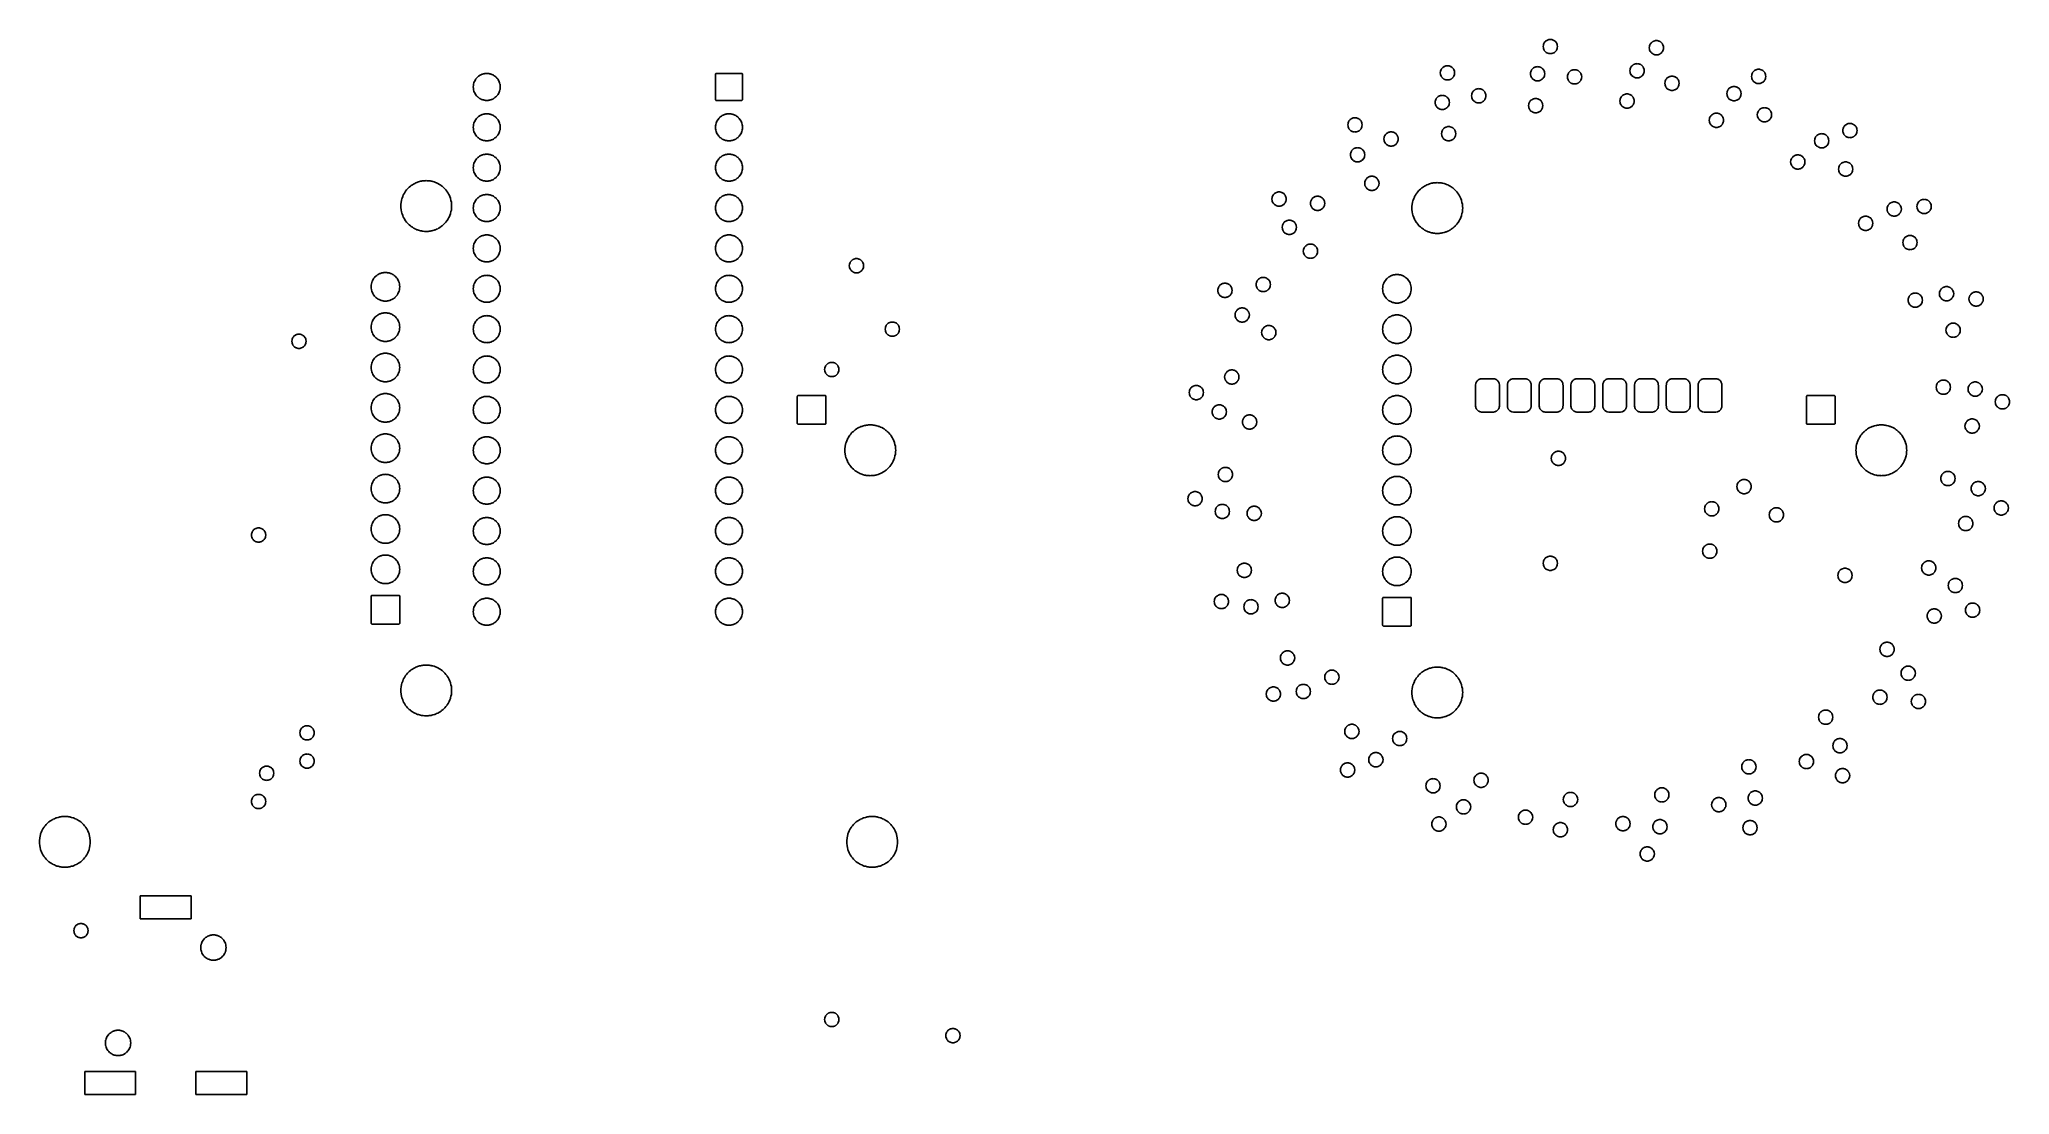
# Model space of a CAD drawing. Extents: x -3.86 to 1.02, y -1.6 to 1.02.
import ezdxf

# ---------------------------------------------------------------- set-up
doc = ezdxf.new("R2010")
doc.units = 0
doc.header["$MEASUREMENT"] = 0
doc.layers.add('BLACK', color=7, linetype='CONTINUOUS')

msp = doc.modelspace()

# ---------------------------------------------------------------- linework, layer by layer
at = {"layer": 'BLACK', "linetype": 'CONTINUOUS'}
for p, q in [((-0.1378, 1), (-0.1373, 1.0035)), ((-0.1373, 0.9965), (-0.1378, 1)), ((-0.1373, 1.0035), (-0.1371, 1.0046)), ((-0.1371, 0.9954), (-0.1373, 0.9965)), ((-0.1371, 1.0046), (-0.137, 1.005)), ((-0.1371, 1.0046), (-0.1371, 1.0046)), ((-0.137, 0.995), (-0.1371, 0.9954)), ((-0.1371, 0.9954), (-0.1371, 0.9954)), ((-0.137, 1.005), (-0.136, 1.0073)), ((-0.136, 0.9926), (-0.137, 0.995)), ((-0.136, 1.0073), (-0.1353, 1.0089)), ((-0.1353, 0.9911), (-0.136, 0.9926)), ((-0.1353, 1.0089), (-0.1352, 1.0091)), ((-0.1352, 0.9909), (-0.1353, 0.9911)), ((-0.1352, 1.0091), (-0.1349, 1.0096)), ((-0.1349, 0.9904), (-0.1352, 0.9909)), ((-0.1349, 1.0096), (-0.1335, 1.0113)), ((-0.1335, 0.9887), (-0.1349, 0.9904)), ((-0.1335, 1.0113), (-0.1325, 1.0125)), ((-0.1325, 0.9875), (-0.1335, 0.9887)), ((-0.1325, 1.0125), (-0.1322, 1.0128)), ((-0.1322, 0.9872), (-0.1325, 0.9875)), ((-0.1322, 1.0128), (-0.1316, 1.0134)), ((-0.1316, 0.9866), (-0.1322, 0.9872)), ((-0.1316, 1.0134), (-0.13, 1.0145)), ((-0.13, 0.9855), (-0.1316, 0.9866)), ((-0.13, 1.0145), (-0.1289, 1.0153)), ((-0.1289, 0.9847), (-0.13, 0.9855)), ((-0.1289, 1.0153), (-0.1282, 1.0156)), ((-0.1282, 0.9844), (-0.1289, 0.9847)), ((-0.1282, 1.0156), (-0.1274, 1.0162)), ((-0.1274, 0.9838), (-0.1282, 0.9844)), ((-0.1274, 1.0162), (-0.1257, 1.0166)), ((-0.1257, 0.9834), (-0.1274, 0.9838)), ((-0.1257, 1.0166), (-0.1246, 1.0171)), ((-0.1246, 0.9829), (-0.1257, 0.9834)), ((-0.1246, 1.0171), (-0.1237, 1.0172)), ((-0.1237, 0.9828), (-0.1246, 0.9829)), ((-0.1237, 1.0172), (-0.1225, 1.0176)), ((-0.1225, 0.9824), (-0.1237, 0.9828)), ((-0.1225, 1.0176), (-0.1211, 1.0176)), ((-0.1211, 0.9824), (-0.1225, 0.9824)), ((-0.1211, 1.0176), (-0.12, 1.0177)), ((-0.12, 0.9823), (-0.1211, 0.9824)), ((-0.12, 1.0177), (-0.119, 1.0176)), ((-0.119, 0.9824), (-0.12, 0.9823)), ((-0.119, 1.0176), (-0.1175, 1.0176)), ((-0.1175, 0.9824), (-0.119, 0.9824)), ((-0.1175, 1.0176), (-0.1163, 1.0172)), ((-0.1163, 0.9828), (-0.1175, 0.9824)), ((-0.1163, 1.0172), (-0.1154, 1.0171)), ((-0.1154, 0.9829), (-0.1163, 0.9828)), ((-0.1154, 1.0171), (-0.1143, 1.0166)), ((-0.1143, 0.9834), (-0.1154, 0.9829)), ((-0.1143, 1.0166), (-0.1126, 1.0162)), ((-0.1126, 0.9838), (-0.1143, 0.9834)), ((-0.1126, 1.0162), (-0.1118, 1.0156)), ((-0.1118, 0.9844), (-0.1126, 0.9838)), ((-0.1118, 1.0156), (-0.1111, 1.0153)), ((-0.1111, 0.9847), (-0.1118, 0.9844)), ((-0.1111, 1.0153), (-0.11, 1.0145)), ((-0.11, 0.9855), (-0.1111, 0.9847)), ((-0.11, 1.0145), (-0.1084, 1.0134)), ((-0.1084, 0.9866), (-0.11, 0.9855)), ((-0.1084, 1.0134), (-0.1078, 1.0128)), ((-0.1078, 0.9872), (-0.1084, 0.9866)), ((-0.1078, 1.0128), (-0.1075, 1.0125)), ((-0.1075, 0.9875), (-0.1078, 0.9872)), ((-0.1075, 1.0125), (-0.1065, 1.0113)), ((-0.1065, 0.9887), (-0.1075, 0.9875)), ((-0.1065, 1.0113), (-0.1051, 1.0096)), ((-0.1051, 0.9904), (-0.1065, 0.9887)), ((-0.1051, 1.0096), (-0.1048, 1.0091)), ((-0.1048, 0.9909), (-0.1051, 0.9904)), ((-0.1048, 1.0091), (-0.1047, 1.0089)), ((-0.1047, 0.9911), (-0.1048, 0.9909)), ((-0.1047, 1.0089), (-0.104, 1.0073)), ((-0.104, 0.9926), (-0.1047, 0.9911)), ((-0.104, 1.0073), (-0.103, 1.005)), ((-0.103, 0.995), (-0.104, 0.9926)), ((-0.103, 1.005), (-0.1029, 1.0046)), ((-0.1029, 0.9954), (-0.103, 0.995)), ((-0.1029, 1.0046), (-0.1029, 1.0046)), ((-0.1029, 1.0046), (-0.1027, 1.0035)), ((-0.1027, 0.9965), (-0.1029, 0.9954)), ((-0.1029, 0.9954), (-0.1029, 0.9954)), ((-0.1027, 1.0035), (-0.1022, 1)), ((-0.1022, 1), (-0.1027, 0.9965)), ((0.1252, 0.997), (0.1257, 1.0005)), ((0.1257, 0.9935), (0.1252, 0.997)), ((0.1257, 1.0005), (0.1258, 1.0016)), ((0.1258, 0.9924), (0.1257, 0.9935)), ((0.1258, 1.0016), (0.1259, 1.002)), ((0.1258, 1.0016), (0.1258, 1.0016)), ((0.1259, 0.992), (0.1258, 0.9924)), ((0.1258, 0.9924), (0.1258, 0.9924)), ((0.1259, 1.002), (0.1269, 1.0043)), ((0.1269, 0.9896), (0.1259, 0.992)), ((0.1269, 1.0043), (0.1276, 1.0058)), ((0.1276, 0.9881), (0.1269, 0.9896)), ((0.1276, 1.0058), (0.1277, 1.0061)), ((0.1277, 0.9879), (0.1276, 0.9881)), ((0.1277, 1.0061), (0.128, 1.0066)), ((0.128, 0.9874), (0.1277, 0.9879)), ((0.128, 1.0066), (0.1294, 1.0083)), ((0.1294, 0.9857), (0.128, 0.9874)), ((0.1294, 1.0083), (0.1304, 1.0095)), ((0.1304, 0.9845), (0.1294, 0.9857)), ((0.1304, 1.0095), (0.1308, 1.0098)), ((0.1308, 0.9842), (0.1304, 0.9845)), ((0.1308, 1.0098), (0.1313, 1.0104)), ((0.1313, 0.9836), (0.1308, 0.9842)), ((0.1313, 1.0104), (0.1329, 1.0115)), ((0.1329, 0.9825), (0.1313, 0.9836)), ((0.1329, 1.0115), (0.1341, 1.0123)), ((0.1341, 0.9816), (0.1329, 0.9825)), ((0.1341, 1.0123), (0.1347, 1.0126)), ((0.1347, 0.9814), (0.1341, 0.9816)), ((0.1347, 1.0126), (0.1355, 1.0131)), ((0.1355, 0.9808), (0.1347, 0.9814)), ((0.1355, 1.0131), (0.1372, 1.0136)), ((0.1372, 0.9804), (0.1355, 0.9808)), ((0.1372, 1.0136), (0.1383, 1.0141)), ((0.1383, 0.9799), (0.1372, 0.9804)), ((0.1383, 1.0141), (0.1392, 1.0142)), ((0.1392, 0.9798), (0.1383, 0.9799)), ((0.1392, 1.0142), (0.1404, 1.0146)), ((0.1404, 0.9794), (0.1392, 0.9798)), ((0.1404, 1.0146), (0.1419, 1.0146)), ((0.1419, 0.9794), (0.1404, 0.9794)), ((0.1419, 1.0146), (0.1429, 1.0147)), ((0.1429, 0.9793), (0.1419, 0.9794)), ((0.1429, 1.0147), (0.144, 1.0146)), ((0.144, 0.9794), (0.1429, 0.9793)), ((0.144, 1.0146), (0.1454, 1.0146)), ((0.1454, 0.9794), (0.144, 0.9794)), ((0.1454, 1.0146), (0.1466, 1.0142)), ((0.1466, 0.9798), (0.1454, 0.9794)), ((0.1466, 1.0142), (0.1475, 1.0141)), ((0.1475, 0.9799), (0.1466, 0.9798)), ((0.1475, 1.0141), (0.1486, 1.0136)), ((0.1486, 0.9804), (0.1475, 0.9799)), ((0.1486, 1.0136), (0.1503, 1.0131)), ((0.1503, 0.9808), (0.1486, 0.9804)), ((0.1503, 1.0131), (0.1512, 1.0126)), ((0.1511, 0.9814), (0.1503, 0.9808)), ((0.1518, 0.9816), (0.1511, 0.9814)), ((0.1512, 1.0126), (0.1518, 1.0123)), ((0.1518, 1.0123), (0.1529, 1.0115)), ((0.1529, 0.9825), (0.1518, 0.9816)), ((0.1529, 1.0115), (0.1545, 1.0104)), ((0.1545, 0.9836), (0.1529, 0.9825)), ((0.1545, 1.0104), (0.1551, 1.0098)), ((0.1551, 0.9842), (0.1545, 0.9836)), ((0.1551, 1.0098), (0.1554, 1.0095)), ((0.1554, 0.9845), (0.1551, 0.9842)), ((0.1554, 1.0095), (0.1564, 1.0083)), ((0.1564, 0.9857), (0.1554, 0.9845)), ((0.1564, 1.0083), (0.1578, 1.0066)), ((0.1578, 0.9874), (0.1564, 0.9857)), ((0.1578, 1.0066), (0.1581, 1.0061)), ((0.1581, 0.9879), (0.1578, 0.9874)), ((0.1581, 1.0061), (0.1582, 1.0058)), ((0.1582, 0.9881), (0.1581, 0.9879)), ((0.1582, 1.0058), (0.1589, 1.0043)), ((0.1589, 0.9896), (0.1582, 0.9881)), ((0.1589, 1.0043), (0.1599, 1.002)), ((0.1599, 0.992), (0.1589, 0.9896)), ((0.1599, 1.002), (0.16, 1.0016)), ((0.16, 0.9924), (0.1599, 0.992)), ((0.16, 1.0016), (0.16, 1.0016)), ((0.16, 1.0016), (0.1602, 1.0005)), ((0.1602, 0.9935), (0.16, 0.9924)), ((0.16, 0.9924), (0.16, 0.9924)), ((0.1602, 1.0005), (0.1607, 0.997)), ((0.1607, 0.997), (0.1602, 0.9935)), ((-2.7751, 0.9264), (-2.7733, 0.9278)), ((-2.7733, 0.9278), (-2.7725, 0.9283)), ((-2.7725, 0.9283), (-2.7715, 0.929)), ((-2.7715, 0.929), (-2.7694, 0.93)), ((-2.7694, 0.93), (-2.7675, 0.9309)), ((-2.7675, 0.9309), (-2.7664, 0.9313)), ((-2.7664, 0.9313), (-2.7651, 0.9319)), ((-2.7651, 0.9319), (-2.763, 0.9323)), ((-2.763, 0.9323), (-2.7613, 0.9328)), ((-2.7613, 0.9328), (-2.7599, 0.933)), ((-2.7599, 0.933), (-2.7582, 0.9333)), ((-2.7582, 0.9333), (-2.7563, 0.9333)), ((-2.7563, 0.9333), (-2.7547, 0.9335)), ((-2.7547, 0.9335), (-2.7531, 0.9333)), ((-2.7531, 0.9333), (-2.7512, 0.9333)), ((-2.7512, 0.9333), (-2.7496, 0.933)), ((-2.7496, 0.933), (-2.7482, 0.9328)), ((-2.7482, 0.9328), (-2.7464, 0.9323)), ((-2.7464, 0.9323), (-2.7444, 0.9319)), ((-2.7444, 0.9319), (-2.7431, 0.9313)), ((-2.7431, 0.9313), (-2.7419, 0.9309)), ((-2.7419, 0.9309), (-2.7401, 0.93)), ((-2.7401, 0.93), (-2.738, 0.929)), ((-2.738, 0.929), (-2.737, 0.9283)), ((-2.737, 0.9283), (-2.7361, 0.9278)), ((-2.7361, 0.9278), (-2.7344, 0.9264)), ((-2.1882, 0.9315), (-2.1881, 0.9323)), ((-2.1882, 0.8685), (-2.1882, 0.9315)), ((-2.1881, 0.9323), (-2.1876, 0.9329)), ((-2.1876, 0.9329), (-2.187, 0.9334)), ((-2.187, 0.9334), (-2.1862, 0.9335)), ((-2.1862, 0.9335), (-2.1232, 0.9335)), ((-2.1232, 0.9335), (-2.1225, 0.9334)), ((-2.1225, 0.9334), (-2.1218, 0.9329)), ((-2.1218, 0.9329), (-2.1214, 0.9323)), ((-2.1214, 0.9323), (-2.1212, 0.9315)), ((-2.1212, 0.9315), (-2.1212, 0.8685)), ((-0.3925, 0.9349), (-0.392, 0.9384)), ((-0.392, 0.9314), (-0.3925, 0.9349)), ((-0.392, 0.9384), (-0.3918, 0.9395)), ((-0.3918, 0.9303), (-0.392, 0.9314)), ((-0.3918, 0.9399), (-0.3907, 0.9422)), ((-0.3918, 0.9395), (-0.3918, 0.9399)), ((-0.3918, 0.9395), (-0.3918, 0.9395)), ((-0.3918, 0.9302), (-0.3918, 0.9303)), ((-0.3918, 0.9299), (-0.3918, 0.9302)), ((-0.3907, 0.9275), (-0.3918, 0.9299)), ((-0.3907, 0.9422), (-0.3901, 0.9437)), ((-0.3901, 0.926), (-0.3907, 0.9275)), ((-0.3901, 0.9437), (-0.3899, 0.9439)), ((-0.3899, 0.9439), (-0.3897, 0.9445)), ((-0.3897, 0.9445), (-0.3882, 0.9462)), ((-0.3882, 0.9462), (-0.3873, 0.9474)), ((-0.3873, 0.9474), (-0.3869, 0.9477)), ((-0.3869, 0.9477), (-0.3864, 0.9483)), ((-0.3864, 0.9483), (-0.3847, 0.9493)), ((-0.3847, 0.9493), (-0.3836, 0.9502)), ((-0.3836, 0.9502), (-0.383, 0.9505)), ((-0.383, 0.9505), (-0.3821, 0.951)), ((-0.3821, 0.951), (-0.3805, 0.9515)), ((-0.3805, 0.9515), (-0.3793, 0.952)), ((-0.3793, 0.952), (-0.3785, 0.9521)), ((-0.3785, 0.9521), (-0.3773, 0.9524)), ((-0.3773, 0.9524), (-0.3758, 0.9524)), ((-0.3758, 0.9524), (-0.3747, 0.9526)), ((-0.3747, 0.9526), (-0.3737, 0.9524)), ((-0.3737, 0.9524), (-0.3722, 0.9524)), ((-0.3722, 0.9524), (-0.371, 0.9521)), ((-0.371, 0.9521), (-0.3701, 0.952)), ((-0.3701, 0.952), (-0.369, 0.9515)), ((-0.369, 0.9515), (-0.3674, 0.951)), ((-0.3674, 0.951), (-0.3665, 0.9505)), ((-0.3665, 0.9505), (-0.3659, 0.9502)), ((-0.3659, 0.9502), (-0.3647, 0.9493)), ((-0.3647, 0.9493), (-0.3631, 0.9483)), ((-0.3631, 0.9483), (-0.3626, 0.9477)), ((-0.3626, 0.9477), (-0.3622, 0.9474)), ((-0.3622, 0.9474), (-0.3613, 0.9462)), ((-0.3613, 0.9462), (-0.3598, 0.9445)), ((-0.3598, 0.9445), (-0.3595, 0.9439)), ((-0.3595, 0.9439), (-0.3594, 0.9437)), ((-0.3594, 0.9437), (-0.3588, 0.9422)), ((-0.3588, 0.9275), (-0.3594, 0.926)), ((-0.3588, 0.9422), (-0.3577, 0.9399)), ((-0.3577, 0.9299), (-0.3588, 0.9275)), ((-0.3577, 0.9399), (-0.3576, 0.9395)), ((-0.3576, 0.9302), (-0.3577, 0.9299)), ((-0.3576, 0.9395), (-0.3576, 0.9395)), ((-0.3576, 0.9395), (-0.3575, 0.9384)), ((-0.3575, 0.9314), (-0.3576, 0.9303)), ((-0.3576, 0.9303), (-0.3576, 0.9302)), ((-0.3575, 0.9384), (-0.357, 0.9349)), ((-0.357, 0.9349), (-0.3575, 0.9314)), ((-0.1693, 0.9326), (-0.1688, 0.9361)), ((-0.1688, 0.9291), (-0.1693, 0.9326)), ((-0.1688, 0.9361), (-0.1686, 0.9371)), ((-0.1686, 0.928), (-0.1688, 0.9291)), ((-0.1686, 0.9376), (-0.1675, 0.9399)), ((-0.1686, 0.9372), (-0.1686, 0.9376)), ((-0.1686, 0.9371), (-0.1686, 0.9372)), ((-0.1686, 0.9279), (-0.1686, 0.928)), ((-0.1686, 0.9276), (-0.1686, 0.9279)), ((-0.1675, 0.9252), (-0.1686, 0.9276)), ((-0.1675, 0.9399), (-0.1669, 0.9414)), ((-0.1669, 0.9414), (-0.1667, 0.9416)), ((-0.1667, 0.9416), (-0.1665, 0.9422)), ((-0.1665, 0.9422), (-0.165, 0.9438)), ((-0.165, 0.9438), (-0.1641, 0.9451)), ((-0.1641, 0.9451), (-0.1637, 0.9454)), ((-0.1637, 0.9454), (-0.1632, 0.946)), ((-0.1632, 0.946), (-0.1615, 0.947)), ((-0.1615, 0.947), (-0.1604, 0.9479)), ((-0.1604, 0.9479), (-0.1598, 0.9482)), ((-0.1598, 0.9482), (-0.1589, 0.9487)), ((-0.1589, 0.9487), (-0.1573, 0.9492)), ((-0.1573, 0.9492), (-0.1561, 0.9497)), ((-0.1561, 0.9497), (-0.1553, 0.9498)), ((-0.1553, 0.9498), (-0.1541, 0.9501)), ((-0.1541, 0.9501), (-0.1526, 0.9501)), ((-0.1526, 0.9501), (-0.1515, 0.9503)), ((-0.1515, 0.9503), (-0.1505, 0.9501)), ((-0.1505, 0.9501), (-0.149, 0.9501)), ((-0.149, 0.9501), (-0.1478, 0.9498)), ((-0.1478, 0.9498), (-0.1469, 0.9497)), ((-0.1469, 0.9497), (-0.1458, 0.9492)), ((-0.1458, 0.9492), (-0.1442, 0.9487)), ((-0.1442, 0.9487), (-0.1433, 0.9482)), ((-0.1433, 0.9482), (-0.1427, 0.9479)), ((-0.1427, 0.9479), (-0.1415, 0.947)), ((-0.1415, 0.947), (-0.1399, 0.946)), ((-0.1399, 0.946), (-0.1394, 0.9454)), ((-0.1394, 0.9454), (-0.139, 0.9451)), ((-0.139, 0.9451), (-0.138, 0.9438)), ((-0.138, 0.9438), (-0.1366, 0.9422)), ((-0.1366, 0.9422), (-0.1363, 0.9416)), ((-0.1363, 0.9416), (-0.1362, 0.9414)), ((-0.1362, 0.9414), (-0.1356, 0.9399)), ((-0.1356, 0.9399), (-0.1345, 0.9376)), ((-0.1345, 0.9276), (-0.1356, 0.9252)), ((-0.1345, 0.9376), (-0.1344, 0.9372)), ((-0.1344, 0.9279), (-0.1345, 0.9276)), ((-0.1344, 0.9372), (-0.1344, 0.9371)), ((-0.1344, 0.9371), (-0.1343, 0.9361)), ((-0.1343, 0.9291), (-0.1344, 0.928)), ((-0.1344, 0.928), (-0.1344, 0.9279)), ((-0.1343, 0.9361), (-0.1338, 0.9326)), ((-0.1338, 0.9326), (-0.1343, 0.9291)), ((-0.0778, 0.925), (-0.0773, 0.9285)), ((-0.0773, 0.9285), (-0.0771, 0.9296)), ((-0.0771, 0.9296), (-0.077, 0.93)), ((-0.0771, 0.9296), (-0.0771, 0.9296)), ((-0.077, 0.93), (-0.076, 0.9324)), ((-0.076, 0.9324), (-0.0753, 0.9339)), ((-0.0753, 0.9339), (-0.0752, 0.9341)), ((-0.0752, 0.9341), (-0.0749, 0.9346)), ((-0.0749, 0.9346), (-0.0735, 0.9363)), ((-0.0735, 0.9363), (-0.0725, 0.9375)), ((-0.0725, 0.9375), (-0.0722, 0.9378)), ((-0.0722, 0.9378), (-0.0716, 0.9384)), ((-0.0716, 0.9384), (-0.07, 0.9395)), ((-0.07, 0.9395), (-0.0689, 0.9403)), ((-0.0689, 0.9403), (-0.0682, 0.9406)), ((-0.0682, 0.9406), (-0.0674, 0.9412)), ((-0.0674, 0.9412), (-0.0657, 0.9416)), ((-0.0657, 0.9416), (-0.0646, 0.9421)), ((-0.0646, 0.9421), (-0.0637, 0.9422)), ((-0.0637, 0.9422), (-0.0625, 0.9426)), ((-0.0625, 0.9426), (-0.0611, 0.9426)), ((-0.0611, 0.9426), (-0.06, 0.9427)), ((-0.06, 0.9427), (-0.059, 0.9426)), ((-0.059, 0.9426), (-0.0575, 0.9426)), ((-0.0575, 0.9426), (-0.0563, 0.9422)), ((-0.0563, 0.9422), (-0.0554, 0.9421)), ((-0.0554, 0.9421), (-0.0543, 0.9416)), ((-0.0543, 0.9416), (-0.0526, 0.9412)), ((-0.0526, 0.9412), (-0.0518, 0.9406)), ((-0.0518, 0.9406), (-0.0511, 0.9403)), ((-0.0511, 0.9403), (-0.05, 0.9395)), ((-0.05, 0.9395), (-0.0484, 0.9384)), ((-0.0484, 0.9384), (-0.0478, 0.9378)), ((-0.0478, 0.9378), (-0.0475, 0.9375)), ((-0.0475, 0.9375), (-0.0465, 0.9363)), ((-0.0465, 0.9363), (-0.0451, 0.9346)), ((-0.0451, 0.9346), (-0.0448, 0.9341)), ((-0.0448, 0.9341), (-0.0447, 0.9339)), ((-0.0447, 0.9339), (-0.044, 0.9324)), ((-0.044, 0.9324), (-0.043, 0.93)), ((-0.043, 0.93), (-0.0429, 0.9296)), ((-0.0429, 0.9296), (-0.0429, 0.9296)), ((-0.0429, 0.9296), (-0.0427, 0.9285)), ((-0.0427, 0.9285), (-0.0422, 0.925)), ((0.0772, 0.94), (0.0777, 0.9435)), ((0.0777, 0.9365), (0.0772, 0.94)), ((0.0777, 0.9435), (0.0779, 0.9446)), ((0.0779, 0.9354), (0.0777, 0.9365)), ((0.0779, 0.9446), (0.078, 0.945)), ((0.0779, 0.9446), (0.0779, 0.9446)), ((0.078, 0.935), (0.0779, 0.9354)), ((0.0779, 0.9354), (0.0779, 0.9354)), ((0.078, 0.945), (0.079, 0.9474)), ((0.079, 0.9326), (0.078, 0.935)), ((0.079, 0.9474), (0.0797, 0.9489)), ((0.0797, 0.9311), (0.079, 0.9326)), ((0.0797, 0.9489), (0.0798, 0.9491)), ((0.0798, 0.9309), (0.0797, 0.9311)), ((0.0798, 0.9491), (0.0801, 0.9496)), ((0.0801, 0.9304), (0.0798, 0.9309)), ((0.0801, 0.9496), (0.0815, 0.9513)), ((0.0815, 0.9287), (0.0801, 0.9304)), ((0.0815, 0.9513), (0.0825, 0.9525)), ((0.0825, 0.9275), (0.0815, 0.9287)), ((0.0825, 0.9525), (0.0828, 0.9528)), ((0.0828, 0.9272), (0.0825, 0.9275)), ((0.0828, 0.9528), (0.0834, 0.9534)), ((0.0834, 0.9534), (0.085, 0.9545)), ((0.085, 0.9545), (0.0861, 0.9553)), ((0.0861, 0.9553), (0.0868, 0.9556)), ((0.0868, 0.9556), (0.0876, 0.9562)), ((0.0876, 0.9562), (0.0893, 0.9566)), ((0.0893, 0.9566), (0.0904, 0.9571)), ((0.0904, 0.9571), (0.0913, 0.9572)), ((0.0913, 0.9572), (0.0925, 0.9576)), ((0.0925, 0.9576), (0.0939, 0.9576)), ((0.0939, 0.9576), (0.095, 0.9577)), ((0.095, 0.9577), (0.096, 0.9576)), ((0.096, 0.9576), (0.0975, 0.9576)), ((0.0975, 0.9576), (0.0987, 0.9572)), ((0.0987, 0.9572), (0.0996, 0.9571)), ((0.0996, 0.9571), (0.1007, 0.9566)), ((0.1007, 0.9566), (0.1024, 0.9562)), ((0.1024, 0.9562), (0.1032, 0.9556)), ((0.1032, 0.9556), (0.1039, 0.9553)), ((0.1039, 0.9553), (0.105, 0.9545)), ((0.105, 0.9545), (0.1066, 0.9534)), ((0.1066, 0.9534), (0.1072, 0.9528)), ((0.1072, 0.9528), (0.1075, 0.9525)), ((0.1075, 0.9275), (0.1072, 0.9272)), ((0.1075, 0.9525), (0.1085, 0.9513)), ((0.1085, 0.9287), (0.1075, 0.9275)), ((0.1085, 0.9513), (0.1099, 0.9496)), ((0.1099, 0.9304), (0.1085, 0.9287)), ((0.1099, 0.9496), (0.1102, 0.9491)), ((0.1102, 0.9309), (0.1099, 0.9304)), ((0.1102, 0.9491), (0.1103, 0.9489)), ((0.1103, 0.9311), (0.1102, 0.9309)), ((0.1103, 0.9489), (0.111, 0.9474)), ((0.111, 0.9326), (0.1103, 0.9311)), ((0.111, 0.9474), (0.112, 0.945)), ((0.112, 0.935), (0.111, 0.9326)), ((0.112, 0.945), (0.1121, 0.9446)), ((0.1121, 0.9354), (0.112, 0.935)), ((0.1121, 0.9446), (0.1121, 0.9446)), ((0.1121, 0.9446), (0.1123, 0.9435)), ((0.1123, 0.9365), (0.1121, 0.9354)), ((0.1121, 0.9354), (0.1121, 0.9354)), ((0.1123, 0.9435), (0.1128, 0.94)), ((0.1128, 0.94), (0.1123, 0.9365)), ((0.3783, 0.926), (0.3788, 0.9295)), ((0.3788, 0.9295), (0.379, 0.9306)), ((0.379, 0.931), (0.3801, 0.9334)), ((0.379, 0.9307), (0.379, 0.931)), ((0.379, 0.9306), (0.379, 0.9307)), ((0.3801, 0.9334), (0.3807, 0.9349)), ((0.3807, 0.9349), (0.3809, 0.9351)), ((0.3809, 0.9351), (0.3811, 0.9356)), ((0.3811, 0.9356), (0.3826, 0.9373)), ((0.3826, 0.9373), (0.3836, 0.9386)), ((0.3836, 0.9386), (0.3839, 0.9388)), ((0.3839, 0.9388), (0.3844, 0.9394)), ((0.3844, 0.9394), (0.3861, 0.9405)), ((0.3861, 0.9405), (0.3872, 0.9414)), ((0.3872, 0.9414), (0.3878, 0.9416)), ((0.3878, 0.9416), (0.3887, 0.9422)), ((0.3887, 0.9422), (0.3903, 0.9427)), ((0.3903, 0.9427), (0.3915, 0.9431)), ((0.3915, 0.9431), (0.3923, 0.9432)), ((0.3923, 0.9432), (0.3936, 0.9436)), ((0.3936, 0.9436), (0.395, 0.9436)), ((0.395, 0.9436), (0.3961, 0.9437)), ((0.3961, 0.9437), (0.3971, 0.9436)), ((0.3971, 0.9436), (0.3986, 0.9436)), ((0.3986, 0.9436), (0.3998, 0.9432)), ((0.3998, 0.9432), (0.4007, 0.9431)), ((0.4007, 0.9431), (0.4018, 0.9427)), ((0.4018, 0.9427), (0.4035, 0.9422)), ((0.4035, 0.9422), (0.4043, 0.9416)), ((0.4043, 0.9416), (0.4049, 0.9414)), ((0.4049, 0.9414), (0.4061, 0.9405)), ((0.4061, 0.9405), (0.4077, 0.9394)), ((0.4077, 0.9394), (0.4082, 0.9388)), ((0.4082, 0.9388), (0.4086, 0.9386)), ((0.4086, 0.9386), (0.4096, 0.9373)), ((0.4096, 0.9373), (0.411, 0.9356)), ((0.411, 0.9356), (0.4113, 0.9351)), ((0.4113, 0.9351), (0.4114, 0.9349)), ((0.4114, 0.9349), (0.412, 0.9334)), ((0.412, 0.9334), (0.4131, 0.931)), ((0.4131, 0.931), (0.4132, 0.9307)), ((0.4132, 0.9307), (0.4132, 0.9306)), ((0.4132, 0.9306), (0.4133, 0.9295)), ((0.4133, 0.9295), (0.4138, 0.926)), ((-2.7882, 0.9), (-2.7879, 0.9036)), ((-2.7879, 0.8964), (-2.7882, 0.9)), ((-2.7879, 0.9036), (-2.7876, 0.9065)), ((-2.7876, 0.8935), (-2.7879, 0.8964)), ((-2.7876, 0.9065), (-2.7875, 0.9066)), ((-2.7875, 0.8934), (-2.7876, 0.8935)), ((-2.7875, 0.907), (-2.7865, 0.9101)), ((-2.7875, 0.9066), (-2.7875, 0.907)), ((-2.7875, 0.893), (-2.7875, 0.8934)), ((-2.7865, 0.8899), (-2.7875, 0.893)), ((-2.7865, 0.9101), (-2.7857, 0.9128)), ((-2.7857, 0.8872), (-2.7865, 0.8899)), ((-2.7857, 0.9128), (-2.7855, 0.9131)), ((-2.7855, 0.8869), (-2.7857, 0.8872)), ((-2.7855, 0.9131), (-2.7853, 0.9136)), ((-2.7853, 0.8864), (-2.7855, 0.8869)), ((-2.7853, 0.9136), (-2.7838, 0.9162)), ((-2.7838, 0.8838), (-2.7853, 0.8864)), ((-2.7838, 0.9162), (-2.7826, 0.9186)), ((-2.7826, 0.8814), (-2.7838, 0.8838)), ((-2.7826, 0.9186), (-2.7822, 0.919)), ((-2.7822, 0.881), (-2.7826, 0.8814)), ((-2.7822, 0.919), (-2.7818, 0.9197)), ((-2.7818, 0.8803), (-2.7822, 0.881)), ((-2.7818, 0.9197), (-2.78, 0.9218)), ((-2.78, 0.8782), (-2.7818, 0.8803)), ((-2.78, 0.9218), (-2.7784, 0.9237)), ((-2.7784, 0.9237), (-2.7778, 0.9242)), ((-2.7778, 0.9242), (-2.7771, 0.9249)), ((-2.7771, 0.9249), (-2.7751, 0.9264)), ((-2.7344, 0.9264), (-2.7323, 0.9249)), ((-2.7323, 0.9249), (-2.7316, 0.9242)), ((-2.7316, 0.9242), (-2.7311, 0.9237)), ((-2.7311, 0.9237), (-2.7295, 0.9218)), ((-2.7295, 0.9218), (-2.7276, 0.9197)), ((-2.7276, 0.8803), (-2.7295, 0.8782)), ((-2.7276, 0.9197), (-2.7272, 0.919)), ((-2.7272, 0.881), (-2.7276, 0.8803)), ((-2.7272, 0.919), (-2.7269, 0.9186)), ((-2.7269, 0.8814), (-2.7272, 0.881)), ((-2.7269, 0.9186), (-2.7256, 0.9162)), ((-2.7256, 0.8838), (-2.7269, 0.8814)), ((-2.7256, 0.9162), (-2.7241, 0.9136)), ((-2.7241, 0.8864), (-2.7256, 0.8838)), ((-2.7241, 0.9136), (-2.7239, 0.9131)), ((-2.7239, 0.8869), (-2.7241, 0.8864)), ((-2.7239, 0.9131), (-2.7238, 0.9128)), ((-2.7238, 0.8872), (-2.7239, 0.8869)), ((-2.7238, 0.9128), (-2.723, 0.9101)), ((-2.723, 0.8899), (-2.7238, 0.8872)), ((-2.723, 0.9101), (-2.722, 0.907)), ((-2.722, 0.893), (-2.723, 0.8899)), ((-2.722, 0.907), (-2.7219, 0.9066)), ((-2.7219, 0.8934), (-2.722, 0.893)), ((-2.7219, 0.9066), (-2.7219, 0.9065)), ((-2.7219, 0.9065), (-2.7216, 0.9036)), ((-2.7216, 0.8964), (-2.7219, 0.8935)), ((-2.7219, 0.8935), (-2.7219, 0.8934)), ((-2.7216, 0.9036), (-2.7212, 0.9)), ((-2.7212, 0.9), (-2.7216, 0.8964)), ((-0.3935, 0.8782), (-0.3923, 0.8787)), ((-0.3923, 0.8787), (-0.3915, 0.8788)), ((-0.3915, 0.8788), (-0.3903, 0.8791)), ((-0.3903, 0.8791), (-0.3888, 0.8791)), ((-0.3899, 0.9258), (-0.3901, 0.926)), ((-0.3897, 0.9253), (-0.3899, 0.9258)), ((-0.3882, 0.9236), (-0.3897, 0.9253)), ((-0.3888, 0.8791), (-0.3877, 0.8793)), ((-0.3873, 0.9223), (-0.3882, 0.9236)), ((-0.3877, 0.8793), (-0.3867, 0.8791)), ((-0.3869, 0.9221), (-0.3873, 0.9223)), ((-0.3864, 0.9214), (-0.3869, 0.9221)), ((-0.3867, 0.8791), (-0.3852, 0.8791)), ((-0.3847, 0.9204), (-0.3864, 0.9214)), ((-0.3852, 0.8791), (-0.384, 0.8788)), ((-0.3836, 0.9195), (-0.3847, 0.9204)), ((-0.384, 0.8788), (-0.3831, 0.8787)), ((-0.383, 0.9193), (-0.3836, 0.9195)), ((-0.3831, 0.8787), (-0.382, 0.8782)), ((-0.3821, 0.9187), (-0.383, 0.9193)), ((-0.3805, 0.9182), (-0.3821, 0.9187)), ((-0.3793, 0.9178), (-0.3805, 0.9182)), ((-0.3785, 0.9176), (-0.3793, 0.9178)), ((-0.3773, 0.9173), (-0.3785, 0.9176)), ((-0.3758, 0.9173), (-0.3773, 0.9173)), ((-0.3747, 0.9172), (-0.3758, 0.9173)), ((-0.3737, 0.9173), (-0.3747, 0.9172)), ((-0.3722, 0.9173), (-0.3737, 0.9173)), ((-0.371, 0.9176), (-0.3722, 0.9173)), ((-0.3701, 0.9178), (-0.371, 0.9176)), ((-0.369, 0.9182), (-0.3701, 0.9178)), ((-0.3674, 0.9187), (-0.369, 0.9182)), ((-0.3665, 0.9193), (-0.3674, 0.9187)), ((-0.3659, 0.9195), (-0.3665, 0.9193)), ((-0.3647, 0.9204), (-0.3659, 0.9195)), ((-0.3631, 0.9214), (-0.3647, 0.9204)), ((-0.3626, 0.9221), (-0.3631, 0.9214)), ((-0.3622, 0.9223), (-0.3626, 0.9221)), ((-0.3613, 0.9236), (-0.3622, 0.9223)), ((-0.3598, 0.9253), (-0.3613, 0.9236)), ((-0.3595, 0.9258), (-0.3598, 0.9253)), ((-0.3594, 0.926), (-0.3595, 0.9258)), ((-0.3151, 0.878), (-0.3146, 0.8815)), ((-0.3146, 0.8815), (-0.3145, 0.8825)), ((-0.3145, 0.8826), (-0.3144, 0.883)), ((-0.3145, 0.8825), (-0.3145, 0.8826)), ((-0.3144, 0.883), (-0.3133, 0.8853)), ((-0.3133, 0.8853), (-0.3127, 0.8868)), ((-0.3127, 0.8868), (-0.3125, 0.887)), ((-0.3125, 0.887), (-0.3123, 0.8876)), ((-0.3123, 0.8876), (-0.3108, 0.8892)), ((-0.3108, 0.8892), (-0.3099, 0.8905)), ((-0.3099, 0.8905), (-0.3095, 0.8908)), ((-0.3095, 0.8908), (-0.309, 0.8914)), ((-0.309, 0.8914), (-0.3073, 0.8924)), ((-0.3073, 0.8924), (-0.3062, 0.8933)), ((-0.3062, 0.8933), (-0.3056, 0.8935)), ((-0.3056, 0.8935), (-0.3047, 0.8941)), ((-0.3047, 0.8941), (-0.3031, 0.8946)), ((-0.3031, 0.8946), (-0.3019, 0.8951)), ((-0.3019, 0.8951), (-0.3011, 0.8952)), ((-0.3011, 0.8952), (-0.2999, 0.8955)), ((-0.2999, 0.8955), (-0.2984, 0.8955)), ((-0.2984, 0.8955), (-0.2974, 0.8957)), ((-0.2974, 0.8957), (-0.2963, 0.8955)), ((-0.2963, 0.8955), (-0.2948, 0.8955)), ((-0.2948, 0.8955), (-0.2936, 0.8952)), ((-0.2936, 0.8952), (-0.2928, 0.8951)), ((-0.2928, 0.8951), (-0.2916, 0.8946)), ((-0.2916, 0.8946), (-0.29, 0.8941)), ((-0.29, 0.8941), (-0.2891, 0.8935)), ((-0.2891, 0.8935), (-0.2885, 0.8933)), ((-0.2885, 0.8933), (-0.2874, 0.8924)), ((-0.2874, 0.8924), (-0.2857, 0.8914)), ((-0.2857, 0.8914), (-0.2852, 0.8908)), ((-0.2852, 0.8908), (-0.2848, 0.8905)), ((-0.2848, 0.8905), (-0.2839, 0.8892)), ((-0.2839, 0.8892), (-0.2824, 0.8876)), ((-0.2824, 0.8876), (-0.2822, 0.887)), ((-0.2822, 0.887), (-0.282, 0.8868)), ((-0.282, 0.8868), (-0.2814, 0.8853)), ((-0.2814, 0.8853), (-0.2803, 0.883)), ((-0.2803, 0.883), (-0.2803, 0.8826)), ((-0.2803, 0.8826), (-0.2803, 0.8825)), ((-0.2803, 0.8825), (-0.2801, 0.8815)), ((-0.2801, 0.8815), (-0.2796, 0.878)), ((-0.1669, 0.9237), (-0.1675, 0.9252)), ((-0.1667, 0.9235), (-0.1669, 0.9237)), ((-0.1665, 0.923), (-0.1667, 0.9235)), ((-0.165, 0.9213), (-0.1665, 0.923)), ((-0.1641, 0.92), (-0.165, 0.9213)), ((-0.1637, 0.9198), (-0.1641, 0.92)), ((-0.1632, 0.9191), (-0.1637, 0.9198)), ((-0.1615, 0.9181), (-0.1632, 0.9191)), ((-0.1604, 0.9172), (-0.1615, 0.9181)), ((-0.1598, 0.917), (-0.1604, 0.9172)), ((-0.1589, 0.9164), (-0.1598, 0.917)), ((-0.1573, 0.9159), (-0.1589, 0.9164)), ((-0.1561, 0.9154), (-0.1573, 0.9159)), ((-0.1553, 0.9153), (-0.1561, 0.9154)), ((-0.1541, 0.915), (-0.1553, 0.9153)), ((-0.1526, 0.915), (-0.1541, 0.915)), ((-0.1515, 0.9148), (-0.1526, 0.915)), ((-0.1505, 0.915), (-0.1515, 0.9148)), ((-0.149, 0.915), (-0.1505, 0.915)), ((-0.1478, 0.9153), (-0.149, 0.915)), ((-0.1469, 0.9154), (-0.1478, 0.9153)), ((-0.1458, 0.9159), (-0.1469, 0.9154)), ((-0.1442, 0.9164), (-0.1458, 0.9159)), ((-0.1433, 0.917), (-0.1442, 0.9164)), ((-0.1427, 0.9172), (-0.1433, 0.917)), ((-0.1415, 0.9181), (-0.1427, 0.9172)), ((-0.1399, 0.9191), (-0.1415, 0.9181)), ((-0.1394, 0.9197), (-0.1399, 0.9191)), ((-0.139, 0.92), (-0.1394, 0.9197)), ((-0.138, 0.9213), (-0.139, 0.92)), ((-0.1366, 0.923), (-0.138, 0.9213)), ((-0.1363, 0.9235), (-0.1366, 0.923)), ((-0.1362, 0.9237), (-0.1363, 0.9235)), ((-0.1356, 0.9252), (-0.1362, 0.9237)), ((-0.0773, 0.9215), (-0.0778, 0.925)), ((-0.0771, 0.9204), (-0.0773, 0.9215)), ((-0.077, 0.92), (-0.0771, 0.9204)), ((-0.0771, 0.9204), (-0.0771, 0.9204)), ((-0.076, 0.9176), (-0.077, 0.92)), ((-0.0753, 0.9161), (-0.076, 0.9176)), ((-0.0752, 0.9159), (-0.0753, 0.9161)), ((-0.0749, 0.9154), (-0.0752, 0.9159)), ((-0.0735, 0.9137), (-0.0749, 0.9154)), ((-0.0725, 0.9125), (-0.0735, 0.9137)), ((-0.0722, 0.9122), (-0.0725, 0.9125)), ((-0.0716, 0.9116), (-0.0722, 0.9122)), ((-0.07, 0.9105), (-0.0716, 0.9116)), ((-0.0689, 0.9097), (-0.07, 0.9105)), ((-0.0682, 0.9094), (-0.0689, 0.9097)), ((-0.0674, 0.9088), (-0.0682, 0.9094)), ((-0.0657, 0.9084), (-0.0674, 0.9088)), ((-0.0646, 0.9079), (-0.0657, 0.9084)), ((-0.0637, 0.9078), (-0.0646, 0.9079)), ((-0.0625, 0.9074), (-0.0637, 0.9078)), ((-0.0611, 0.9074), (-0.0625, 0.9074)), ((-0.06, 0.9073), (-0.0611, 0.9074)), ((-0.059, 0.9074), (-0.06, 0.9073)), ((-0.0575, 0.9074), (-0.059, 0.9074)), ((-0.0563, 0.9078), (-0.0575, 0.9074)), ((-0.0554, 0.9079), (-0.0563, 0.9078)), ((-0.0543, 0.9084), (-0.0554, 0.9079)), ((-0.0526, 0.9088), (-0.0543, 0.9084)), ((-0.0518, 0.9094), (-0.0526, 0.9088)), ((-0.0511, 0.9097), (-0.0518, 0.9094)), ((-0.05, 0.9105), (-0.0511, 0.9097)), ((-0.0484, 0.9116), (-0.05, 0.9105)), ((-0.0478, 0.9122), (-0.0484, 0.9116)), ((-0.0475, 0.9125), (-0.0478, 0.9122)), ((-0.0465, 0.9137), (-0.0475, 0.9125)), ((-0.0451, 0.9154), (-0.0465, 0.9137)), ((-0.0448, 0.9159), (-0.0451, 0.9154)), ((-0.0447, 0.9161), (-0.0448, 0.9159)), ((-0.044, 0.9176), (-0.0447, 0.9161)), ((-0.043, 0.92), (-0.044, 0.9176)), ((-0.0429, 0.9204), (-0.043, 0.92)), ((-0.0427, 0.9215), (-0.0429, 0.9204)), ((-0.0429, 0.9204), (-0.0429, 0.9204)), ((-0.0422, 0.925), (-0.0427, 0.9215)), ((0.0584, 0.8784), (0.06, 0.8795)), ((0.06, 0.8795), (0.0611, 0.8803)), ((0.0611, 0.8803), (0.0618, 0.8806)), ((0.0618, 0.8806), (0.0626, 0.8812)), ((0.0626, 0.8812), (0.0643, 0.8816)), ((0.0643, 0.8816), (0.0654, 0.8821)), ((0.0654, 0.8821), (0.0663, 0.8822)), ((0.0663, 0.8822), (0.0675, 0.8826)), ((0.0675, 0.8826), (0.0689, 0.8826)), ((0.0689, 0.8826), (0.07, 0.8827)), ((0.07, 0.8827), (0.0711, 0.8826)), ((0.0711, 0.8826), (0.0725, 0.8826)), ((0.0725, 0.8826), (0.0737, 0.8822)), ((0.0737, 0.8822), (0.0746, 0.8821)), ((0.0746, 0.8821), (0.0757, 0.8816)), ((0.0757, 0.8816), (0.0774, 0.8812)), ((0.0774, 0.8812), (0.0782, 0.8806)), ((0.0782, 0.8806), (0.0789, 0.8803)), ((0.0789, 0.8803), (0.08, 0.8795)), ((0.08, 0.8795), (0.0816, 0.8784)), ((0.0834, 0.9266), (0.0828, 0.9272)), ((0.085, 0.9255), (0.0834, 0.9266)), ((0.0861, 0.9247), (0.085, 0.9255)), ((0.0868, 0.9244), (0.0861, 0.9247)), ((0.0876, 0.9238), (0.0868, 0.9244)), ((0.0893, 0.9234), (0.0876, 0.9238)), ((0.0904, 0.9229), (0.0893, 0.9234)), ((0.0913, 0.9228), (0.0904, 0.9229)), ((0.0925, 0.9224), (0.0913, 0.9228)), ((0.0939, 0.9224), (0.0925, 0.9224)), ((0.095, 0.9223), (0.0939, 0.9224)), ((0.096, 0.9224), (0.095, 0.9223)), ((0.0975, 0.9224), (0.096, 0.9224)), ((0.0987, 0.9228), (0.0975, 0.9224)), ((0.0996, 0.9229), (0.0987, 0.9228)), ((0.1007, 0.9234), (0.0996, 0.9229)), ((0.1024, 0.9238), (0.1007, 0.9234)), ((0.1032, 0.9244), (0.1024, 0.9238)), ((0.1039, 0.9247), (0.1032, 0.9244)), ((0.105, 0.9255), (0.1039, 0.9247)), ((0.1066, 0.9266), (0.105, 0.9255)), ((0.1072, 0.9272), (0.1066, 0.9266)), ((0.1637, 0.909), (0.1642, 0.9125)), ((0.1642, 0.9055), (0.1637, 0.909)), ((0.1642, 0.9125), (0.1643, 0.9136)), ((0.1643, 0.9044), (0.1642, 0.9055)), ((0.1643, 0.9136), (0.1644, 0.9136)), ((0.1644, 0.9044), (0.1643, 0.9044)), ((0.1644, 0.914), (0.1655, 0.9164)), ((0.1644, 0.9136), (0.1644, 0.914)), ((0.1644, 0.904), (0.1644, 0.9044)), ((0.1655, 0.9017), (0.1644, 0.904)), ((0.1655, 0.9164), (0.1661, 0.9179)), ((0.1661, 0.9002), (0.1655, 0.9017)), ((0.1661, 0.9179), (0.1663, 0.9181)), ((0.1663, 0.8999), (0.1661, 0.9002)), ((0.1663, 0.9181), (0.1665, 0.9186)), ((0.1665, 0.8994), (0.1663, 0.8999)), ((0.1665, 0.9186), (0.168, 0.9203)), ((0.168, 0.8977), (0.1665, 0.8994)), ((0.168, 0.9203), (0.1689, 0.9215)), ((0.1689, 0.8965), (0.168, 0.8977)), ((0.1689, 0.9215), (0.1693, 0.9218)), ((0.1693, 0.8962), (0.1689, 0.8965)), ((0.1693, 0.9218), (0.1698, 0.9224)), ((0.1698, 0.8956), (0.1693, 0.8962)), ((0.1698, 0.9224), (0.1715, 0.9235)), ((0.1715, 0.8945), (0.1698, 0.8956)), ((0.1715, 0.9235), (0.1726, 0.9244)), ((0.1726, 0.8937), (0.1715, 0.8945)), ((0.1726, 0.9244), (0.1732, 0.9246)), ((0.1732, 0.8934), (0.1726, 0.8937)), ((0.1732, 0.9246), (0.1741, 0.9252)), ((0.1741, 0.8929), (0.1732, 0.8934)), ((0.1741, 0.9252), (0.1757, 0.9256)), ((0.1757, 0.8924), (0.1741, 0.8929)), ((0.1757, 0.9256), (0.1769, 0.9261)), ((0.1769, 0.8919), (0.1757, 0.8924)), ((0.1769, 0.9261), (0.1777, 0.9262)), ((0.1777, 0.8918), (0.1769, 0.8919)), ((0.1777, 0.9262), (0.1789, 0.9266)), ((0.1789, 0.8914), (0.1777, 0.8918)), ((0.1789, 0.9266), (0.1804, 0.9266)), ((0.1804, 0.8914), (0.1789, 0.8914)), ((0.1804, 0.9266), (0.1815, 0.9267)), ((0.1815, 0.8913), (0.1804, 0.8914)), ((0.1815, 0.9267), (0.1825, 0.9266)), ((0.1825, 0.8914), (0.1815, 0.8913)), ((0.1825, 0.9266), (0.184, 0.9266)), ((0.184, 0.8914), (0.1825, 0.8914)), ((0.184, 0.9266), (0.1852, 0.9262)), ((0.1852, 0.8918), (0.184, 0.8914)), ((0.1852, 0.9262), (0.186, 0.9261)), ((0.186, 0.8919), (0.1852, 0.8918)), ((0.186, 0.9261), (0.1872, 0.9256)), ((0.1872, 0.8924), (0.186, 0.8919)), ((0.1872, 0.9256), (0.1888, 0.9252)), ((0.1888, 0.8929), (0.1872, 0.8924)), ((0.1888, 0.9252), (0.1897, 0.9246)), ((0.1897, 0.8934), (0.1888, 0.8929)), ((0.1897, 0.9246), (0.1903, 0.9244)), ((0.1903, 0.8937), (0.1897, 0.8934)), ((0.1903, 0.9244), (0.1914, 0.9235)), ((0.1914, 0.8945), (0.1903, 0.8937)), ((0.1914, 0.9235), (0.1931, 0.9224)), ((0.1931, 0.8956), (0.1914, 0.8945)), ((0.1931, 0.9224), (0.1936, 0.9218)), ((0.1936, 0.8962), (0.1931, 0.8956)), ((0.1936, 0.9218), (0.194, 0.9215)), ((0.194, 0.8965), (0.1936, 0.8962)), ((0.194, 0.9215), (0.1949, 0.9203)), ((0.1949, 0.8977), (0.194, 0.8965)), ((0.1949, 0.9203), (0.1964, 0.9186)), ((0.1964, 0.8994), (0.1949, 0.8977)), ((0.1964, 0.9186), (0.1966, 0.9181)), ((0.1966, 0.8999), (0.1964, 0.8994)), ((0.1966, 0.9181), (0.1968, 0.9179)), ((0.1968, 0.9002), (0.1966, 0.8999)), ((0.1968, 0.9179), (0.1974, 0.9164)), ((0.1974, 0.9017), (0.1968, 0.9002)), ((0.1974, 0.9164), (0.1985, 0.914)), ((0.1985, 0.904), (0.1974, 0.9017)), ((0.1985, 0.914), (0.1985, 0.9136)), ((0.1985, 0.9136), (0.1986, 0.9136)), ((0.1986, 0.9044), (0.1985, 0.9044)), ((0.1985, 0.9044), (0.1985, 0.904)), ((0.1986, 0.9136), (0.1987, 0.9125)), ((0.1987, 0.9055), (0.1986, 0.9044)), ((0.1987, 0.9125), (0.1992, 0.909)), ((0.1992, 0.909), (0.1987, 0.9055)), ((0.3173, 0.8834), (0.3178, 0.8869)), ((0.3178, 0.8799), (0.3173, 0.8834)), ((0.3178, 0.8869), (0.3179, 0.888)), ((0.3179, 0.8788), (0.3178, 0.8799)), ((0.3179, 0.888), (0.318, 0.888)), ((0.318, 0.8787), (0.3179, 0.8788)), ((0.318, 0.8884), (0.3191, 0.8907)), ((0.318, 0.888), (0.318, 0.8884)), ((0.318, 0.8784), (0.318, 0.8787)), ((0.3191, 0.8907), (0.3197, 0.8922)), ((0.3197, 0.8922), (0.3199, 0.8924)), ((0.3199, 0.8924), (0.3201, 0.893)), ((0.3201, 0.893), (0.3216, 0.8947)), ((0.3216, 0.8947), (0.3225, 0.8959)), ((0.3225, 0.8959), (0.3229, 0.8962)), ((0.3229, 0.8962), (0.3234, 0.8968)), ((0.3234, 0.8968), (0.3251, 0.8979)), ((0.3251, 0.8979), (0.3262, 0.8987)), ((0.3262, 0.8987), (0.3268, 0.899)), ((0.3268, 0.899), (0.3277, 0.8995)), ((0.3277, 0.8995), (0.3293, 0.9)), ((0.3293, 0.9), (0.3305, 0.9005)), ((0.3305, 0.9005), (0.3313, 0.9006)), ((0.3313, 0.9006), (0.3325, 0.901)), ((0.3325, 0.901), (0.334, 0.901)), ((0.334, 0.901), (0.3351, 0.9011)), ((0.3351, 0.9011), (0.3361, 0.901)), ((0.3361, 0.901), (0.3376, 0.901)), ((0.3376, 0.901), (0.3388, 0.9006)), ((0.3388, 0.9006), (0.3396, 0.9005)), ((0.3396, 0.9005), (0.3408, 0.9)), ((0.3408, 0.9), (0.3424, 0.8995)), ((0.3424, 0.8995), (0.3433, 0.899)), ((0.3433, 0.899), (0.3439, 0.8987)), ((0.3439, 0.8987), (0.345, 0.8979)), ((0.345, 0.8979), (0.3467, 0.8968)), ((0.3467, 0.8968), (0.3472, 0.8962)), ((0.3472, 0.8962), (0.3476, 0.8959)), ((0.3476, 0.8959), (0.3485, 0.8947)), ((0.3485, 0.8947), (0.35, 0.893)), ((0.35, 0.893), (0.3502, 0.8924)), ((0.3502, 0.8924), (0.3504, 0.8922)), ((0.3504, 0.8922), (0.351, 0.8907)), ((0.351, 0.8907), (0.3521, 0.8884)), ((0.3521, 0.8884), (0.3521, 0.888)), ((0.3521, 0.888), (0.3522, 0.888)), ((0.3522, 0.8788), (0.3521, 0.8787)), ((0.3521, 0.8787), (0.3521, 0.8784)), ((0.3522, 0.888), (0.3523, 0.8869)), ((0.3523, 0.8799), (0.3522, 0.8788)), ((0.3523, 0.8869), (0.3528, 0.8834)), ((0.3528, 0.8834), (0.3523, 0.8799)), ((0.3788, 0.9225), (0.3783, 0.926)), ((0.379, 0.9214), (0.3788, 0.9225)), ((0.379, 0.921), (0.379, 0.9214)), ((0.379, 0.9214), (0.379, 0.9214)), ((0.3801, 0.9187), (0.379, 0.921)), ((0.3807, 0.9172), (0.3801, 0.9187)), ((0.3809, 0.917), (0.3807, 0.9172)), ((0.3811, 0.9164), (0.3809, 0.917)), ((0.3826, 0.9147), (0.3811, 0.9164)), ((0.3836, 0.9135), (0.3826, 0.9147)), ((0.3839, 0.9132), (0.3836, 0.9135)), ((0.3844, 0.9126), (0.3839, 0.9132)), ((0.3861, 0.9115), (0.3844, 0.9126)), ((0.3872, 0.9107), (0.3861, 0.9115)), ((0.3878, 0.9104), (0.3872, 0.9107)), ((0.3887, 0.9099), (0.3878, 0.9104)), ((0.3903, 0.9094), (0.3887, 0.9099)), ((0.3915, 0.9089), (0.3903, 0.9094)), ((0.3923, 0.9088), (0.3915, 0.9089)), ((0.3936, 0.9084), (0.3923, 0.9088)), ((0.395, 0.9084), (0.3936, 0.9084)), ((0.3961, 0.9083), (0.395, 0.9084)), ((0.3971, 0.9084), (0.3961, 0.9083)), ((0.3986, 0.9084), (0.3971, 0.9084)), ((0.3998, 0.9088), (0.3986, 0.9084)), ((0.4007, 0.9089), (0.3998, 0.9088)), ((0.4018, 0.9094), (0.4007, 0.9089)), ((0.4035, 0.9099), (0.4018, 0.9094)), ((0.4043, 0.9104), (0.4035, 0.9099)), ((0.4049, 0.9107), (0.4043, 0.9104)), ((0.4061, 0.9115), (0.4049, 0.9107)), ((0.4077, 0.9126), (0.4061, 0.9115)), ((0.4082, 0.9132), (0.4077, 0.9126)), ((0.4086, 0.9135), (0.4082, 0.9132)), ((0.4096, 0.9147), (0.4086, 0.9135)), ((0.411, 0.9164), (0.4096, 0.9147)), ((0.4113, 0.917), (0.411, 0.9164)), ((0.4114, 0.9172), (0.4113, 0.917)), ((0.412, 0.9187), (0.4114, 0.9172)), ((0.4131, 0.921), (0.412, 0.9187)), ((0.4132, 0.9214), (0.4131, 0.921)), ((0.4133, 0.9225), (0.4132, 0.9214)), ((0.4132, 0.9214), (0.4132, 0.9214)), ((0.4138, 0.926), (0.4133, 0.9225)), ((-2.7784, 0.8763), (-2.78, 0.8782)), ((-2.7778, 0.8758), (-2.7784, 0.8763)), ((-2.7771, 0.8751), (-2.7778, 0.8758)), ((-2.7751, 0.8736), (-2.7771, 0.8751)), ((-2.7733, 0.8722), (-2.7751, 0.8736)), ((-2.7725, 0.8717), (-2.7733, 0.8722)), ((-2.7715, 0.871), (-2.7725, 0.8717)), ((-2.7694, 0.87), (-2.7715, 0.871)), ((-2.7715, 0.829), (-2.7694, 0.83)), ((-2.7675, 0.8691), (-2.7694, 0.87)), ((-2.7694, 0.83), (-2.7675, 0.8309)), ((-2.7664, 0.8687), (-2.7675, 0.8691)), ((-2.7675, 0.8309), (-2.7664, 0.8313)), ((-2.7651, 0.8681), (-2.7664, 0.8687)), ((-2.7664, 0.8313), (-2.7651, 0.8319)), ((-2.763, 0.8677), (-2.7651, 0.8681)), ((-2.7651, 0.8319), (-2.763, 0.8323)), ((-2.7613, 0.8672), (-2.763, 0.8677)), ((-2.763, 0.8323), (-2.7613, 0.8328)), ((-2.7599, 0.867), (-2.7613, 0.8672)), ((-2.7613, 0.8328), (-2.7599, 0.833)), ((-2.7582, 0.8667), (-2.7599, 0.867)), ((-2.7599, 0.833), (-2.7582, 0.8333)), ((-2.7563, 0.8667), (-2.7582, 0.8667)), ((-2.7582, 0.8333), (-2.7563, 0.8333)), ((-2.7547, 0.8665), (-2.7563, 0.8667)), ((-2.7563, 0.8333), (-2.7547, 0.8335)), ((-2.7531, 0.8667), (-2.7547, 0.8665)), ((-2.7547, 0.8335), (-2.7531, 0.8333)), ((-2.7512, 0.8667), (-2.7531, 0.8667)), ((-2.7531, 0.8333), (-2.7512, 0.8333)), ((-2.7496, 0.867), (-2.7512, 0.8667)), ((-2.7512, 0.8333), (-2.7496, 0.833)), ((-2.7482, 0.8672), (-2.7496, 0.867)), ((-2.7496, 0.833), (-2.7482, 0.8328)), ((-2.7464, 0.8677), (-2.7482, 0.8672)), ((-2.7482, 0.8328), (-2.7464, 0.8323)), ((-2.7444, 0.8681), (-2.7464, 0.8677)), ((-2.7464, 0.8323), (-2.7444, 0.8319)), ((-2.7431, 0.8687), (-2.7444, 0.8681)), ((-2.7444, 0.8319), (-2.7431, 0.8313)), ((-2.7419, 0.8691), (-2.7431, 0.8687)), ((-2.7431, 0.8313), (-2.7419, 0.8309)), ((-2.7401, 0.87), (-2.7419, 0.8691)), ((-2.7419, 0.8309), (-2.7401, 0.83)), ((-2.738, 0.871), (-2.7401, 0.87)), ((-2.7401, 0.83), (-2.738, 0.829)), ((-2.737, 0.8717), (-2.738, 0.871)), ((-2.7361, 0.8722), (-2.737, 0.8717)), ((-2.7344, 0.8736), (-2.7361, 0.8722)), ((-2.7323, 0.8751), (-2.7344, 0.8736)), ((-2.7316, 0.8758), (-2.7323, 0.8751)), ((-2.7311, 0.8763), (-2.7316, 0.8758)), ((-2.7295, 0.8782), (-2.7311, 0.8763)), ((-2.1881, 0.8677), (-2.1882, 0.8685)), ((-2.1876, 0.8671), (-2.1881, 0.8677)), ((-2.187, 0.8666), (-2.1876, 0.8671)), ((-2.1862, 0.8665), (-2.187, 0.8666)), ((-2.1857, 0.8665), (-2.1862, 0.8665)), ((-2.1237, 0.8665), (-2.1857, 0.8665)), ((-2.1715, 0.829), (-2.1694, 0.83)), ((-2.1694, 0.83), (-2.1675, 0.8309)), ((-2.1675, 0.8309), (-2.1664, 0.8313)), ((-2.1664, 0.8313), (-2.1651, 0.8319)), ((-2.1651, 0.8319), (-2.163, 0.8323)), ((-2.163, 0.8323), (-2.1613, 0.8328)), ((-2.1613, 0.8328), (-2.1599, 0.833)), ((-2.1599, 0.833), (-2.1582, 0.8333)), ((-2.1582, 0.8333), (-2.1564, 0.8333)), ((-2.1564, 0.8333), (-2.1547, 0.8335)), ((-2.1547, 0.8335), (-2.1531, 0.8333)), ((-2.1531, 0.8333), (-2.1512, 0.8333)), ((-2.1512, 0.8333), (-2.1496, 0.833)), ((-2.1496, 0.833), (-2.1482, 0.8328)), ((-2.1482, 0.8328), (-2.1464, 0.8323)), ((-2.1464, 0.8323), (-2.1444, 0.8319)), ((-2.1444, 0.8319), (-2.1431, 0.8313)), ((-2.1431, 0.8313), (-2.1419, 0.8309)), ((-2.1419, 0.8309), (-2.1401, 0.83)), ((-2.1401, 0.83), (-2.138, 0.829)), ((-2.1232, 0.8665), (-2.1237, 0.8665)), ((-2.1225, 0.8666), (-2.1232, 0.8665)), ((-2.1218, 0.8671), (-2.1225, 0.8666)), ((-2.1214, 0.8677), (-2.1218, 0.8671)), ((-2.1212, 0.8685), (-2.1214, 0.8677)), ((-0.4055, 0.8616), (-0.405, 0.8651)), ((-0.405, 0.8581), (-0.4055, 0.8616)), ((-0.405, 0.8651), (-0.4048, 0.8661)), ((-0.4048, 0.857), (-0.405, 0.8581)), ((-0.4048, 0.8666), (-0.4037, 0.8689)), ((-0.4048, 0.8662), (-0.4048, 0.8666)), ((-0.4048, 0.8661), (-0.4048, 0.8662)), ((-0.4048, 0.8569), (-0.4048, 0.857)), ((-0.4048, 0.8566), (-0.4048, 0.8569)), ((-0.4037, 0.8542), (-0.4048, 0.8566)), ((-0.4037, 0.8689), (-0.4031, 0.8704)), ((-0.4031, 0.8527), (-0.4037, 0.8542)), ((-0.4031, 0.8704), (-0.4029, 0.8706)), ((-0.4029, 0.8525), (-0.4031, 0.8527)), ((-0.4029, 0.8706), (-0.4027, 0.8712)), ((-0.4027, 0.852), (-0.4029, 0.8525)), ((-0.4027, 0.8712), (-0.4012, 0.8728)), ((-0.4012, 0.8503), (-0.4027, 0.852)), ((-0.4012, 0.8728), (-0.4003, 0.8741)), ((-0.4003, 0.849), (-0.4012, 0.8503)), ((-0.4003, 0.8741), (-0.3999, 0.8744)), ((-0.3999, 0.8488), (-0.4003, 0.849)), ((-0.3999, 0.8744), (-0.3994, 0.875)), ((-0.3994, 0.8481), (-0.3999, 0.8488)), ((-0.3994, 0.875), (-0.3977, 0.876)), ((-0.3977, 0.8471), (-0.3994, 0.8481)), ((-0.3977, 0.876), (-0.3966, 0.8769)), ((-0.3966, 0.8462), (-0.3977, 0.8471)), ((-0.3966, 0.8769), (-0.396, 0.8772)), ((-0.396, 0.846), (-0.3966, 0.8462)), ((-0.396, 0.8772), (-0.3951, 0.8777)), ((-0.3951, 0.8454), (-0.396, 0.846)), ((-0.3951, 0.8777), (-0.3935, 0.8782)), ((-0.3935, 0.8449), (-0.3951, 0.8454)), ((-0.3923, 0.8445), (-0.3935, 0.8449)), ((-0.3915, 0.8443), (-0.3923, 0.8445)), ((-0.3903, 0.844), (-0.3915, 0.8443)), ((-0.3888, 0.844), (-0.3903, 0.844)), ((-0.3877, 0.8438), (-0.3888, 0.844)), ((-0.3867, 0.844), (-0.3877, 0.8438)), ((-0.3852, 0.844), (-0.3867, 0.844)), ((-0.384, 0.8443), (-0.3852, 0.844)), ((-0.3831, 0.8445), (-0.384, 0.8443)), ((-0.382, 0.8449), (-0.3831, 0.8445)), ((-0.382, 0.8782), (-0.3804, 0.8777)), ((-0.3804, 0.8454), (-0.382, 0.8449)), ((-0.3804, 0.8777), (-0.3795, 0.8772)), ((-0.3795, 0.846), (-0.3804, 0.8454)), ((-0.3795, 0.8772), (-0.3789, 0.8769)), ((-0.3789, 0.8462), (-0.3795, 0.846)), ((-0.3789, 0.8769), (-0.3777, 0.876)), ((-0.3777, 0.8471), (-0.3789, 0.8462)), ((-0.3777, 0.876), (-0.3761, 0.875)), ((-0.3761, 0.8481), (-0.3777, 0.8471)), ((-0.3761, 0.875), (-0.3756, 0.8744)), ((-0.3756, 0.8488), (-0.3761, 0.8481)), ((-0.3756, 0.8744), (-0.3752, 0.8741)), ((-0.3752, 0.849), (-0.3756, 0.8488)), ((-0.3752, 0.8741), (-0.3742, 0.8728)), ((-0.3742, 0.8503), (-0.3752, 0.849)), ((-0.3742, 0.8728), (-0.3728, 0.8712)), ((-0.3728, 0.852), (-0.3742, 0.8503)), ((-0.3728, 0.8712), (-0.3725, 0.8706)), ((-0.3725, 0.8525), (-0.3728, 0.852)), ((-0.3725, 0.8706), (-0.3724, 0.8704)), ((-0.3724, 0.8527), (-0.3725, 0.8525)), ((-0.3724, 0.8704), (-0.3718, 0.8689)), ((-0.3718, 0.8542), (-0.3724, 0.8527)), ((-0.3718, 0.8689), (-0.3707, 0.8666)), ((-0.3707, 0.8566), (-0.3718, 0.8542)), ((-0.3707, 0.8666), (-0.3706, 0.8662)), ((-0.3706, 0.8569), (-0.3707, 0.8566)), ((-0.3706, 0.8662), (-0.3706, 0.8661)), ((-0.3706, 0.8661), (-0.3705, 0.8651)), ((-0.3705, 0.8581), (-0.3706, 0.857)), ((-0.3706, 0.857), (-0.3706, 0.8569)), ((-0.3705, 0.8651), (-0.37, 0.8616)), ((-0.37, 0.8616), (-0.3705, 0.8581)), ((-0.3146, 0.8744), (-0.3151, 0.878)), ((-0.3145, 0.8734), (-0.3146, 0.8744)), ((-0.3145, 0.8733), (-0.3145, 0.8734)), ((-0.3144, 0.873), (-0.3145, 0.8733)), ((-0.3133, 0.8706), (-0.3144, 0.873)), ((-0.3127, 0.8691), (-0.3133, 0.8706)), ((-0.3125, 0.8689), (-0.3127, 0.8691)), ((-0.3123, 0.8684), (-0.3125, 0.8689)), ((-0.3108, 0.8667), (-0.3123, 0.8684)), ((-0.3099, 0.8654), (-0.3108, 0.8667)), ((-0.3095, 0.8651), (-0.3099, 0.8654)), ((-0.309, 0.8645), (-0.3095, 0.8651)), ((-0.3073, 0.8635), (-0.309, 0.8645)), ((-0.3062, 0.8626), (-0.3073, 0.8635)), ((-0.3056, 0.8624), (-0.3062, 0.8626)), ((-0.3047, 0.8618), (-0.3056, 0.8624)), ((-0.3031, 0.8613), (-0.3047, 0.8618)), ((-0.3019, 0.8608), (-0.3031, 0.8613)), ((-0.3011, 0.8607), (-0.3019, 0.8608)), ((-0.2999, 0.8604), (-0.3011, 0.8607)), ((-0.2984, 0.8604), (-0.2999, 0.8604)), ((-0.2974, 0.8602), (-0.2984, 0.8604)), ((-0.2963, 0.8604), (-0.2974, 0.8602)), ((-0.2948, 0.8604), (-0.2963, 0.8604)), ((-0.2936, 0.8607), (-0.2948, 0.8604)), ((-0.2928, 0.8608), (-0.2936, 0.8607)), ((-0.2916, 0.8613), (-0.2928, 0.8608)), ((-0.29, 0.8618), (-0.2916, 0.8613)), ((-0.2891, 0.8624), (-0.29, 0.8618)), ((-0.2885, 0.8626), (-0.2891, 0.8624)), ((-0.2874, 0.8635), (-0.2885, 0.8626)), ((-0.2857, 0.8645), (-0.2874, 0.8635)), ((-0.2852, 0.8651), (-0.2857, 0.8645)), ((-0.2848, 0.8654), (-0.2852, 0.8651)), ((-0.2839, 0.8667), (-0.2848, 0.8654)), ((-0.2824, 0.8684), (-0.2839, 0.8667)), ((-0.2822, 0.8689), (-0.2824, 0.8684)), ((-0.282, 0.8691), (-0.2822, 0.8689)), ((-0.2814, 0.8706), (-0.282, 0.8691)), ((-0.2803, 0.873), (-0.2814, 0.8706)), ((-0.2801, 0.8744), (-0.2803, 0.8734)), ((-0.2803, 0.8734), (-0.2803, 0.8733)), ((-0.2803, 0.8733), (-0.2803, 0.873)), ((-0.2796, 0.878), (-0.2801, 0.8744)), ((-0.174, 0.8536), (-0.1735, 0.8571)), ((-0.1735, 0.8501), (-0.174, 0.8536)), ((-0.1735, 0.8571), (-0.1734, 0.8582)), ((-0.1734, 0.8491), (-0.1735, 0.8501)), ((-0.1734, 0.8583), (-0.1733, 0.8586)), ((-0.1734, 0.8582), (-0.1734, 0.8583)), ((-0.1734, 0.849), (-0.1734, 0.8491)), ((-0.1733, 0.8486), (-0.1734, 0.849)), ((-0.1733, 0.8586), (-0.1722, 0.861)), ((-0.1722, 0.8463), (-0.1733, 0.8486)), ((-0.1722, 0.861), (-0.1716, 0.8625)), ((-0.1716, 0.8448), (-0.1722, 0.8463)), ((-0.1716, 0.8625), (-0.1714, 0.8627)), ((-0.1714, 0.8446), (-0.1716, 0.8448)), ((-0.1714, 0.8627), (-0.1712, 0.8632)), ((-0.1712, 0.844), (-0.1714, 0.8446)), ((-0.1712, 0.8632), (-0.1697, 0.8649)), ((-0.1697, 0.8424), (-0.1712, 0.844)), ((-0.1697, 0.8649), (-0.1688, 0.8662)), ((-0.1688, 0.8411), (-0.1697, 0.8424)), ((-0.1688, 0.8662), (-0.1684, 0.8665)), ((-0.1684, 0.8408), (-0.1688, 0.8411)), ((-0.1684, 0.8665), (-0.1679, 0.8671)), ((-0.1679, 0.8402), (-0.1684, 0.8408)), ((-0.1679, 0.8671), (-0.1662, 0.8681)), ((-0.1662, 0.8392), (-0.1679, 0.8402)), ((-0.1662, 0.8681), (-0.1651, 0.869)), ((-0.1651, 0.8383), (-0.1662, 0.8392)), ((-0.1651, 0.869), (-0.1645, 0.8692)), ((-0.1645, 0.838), (-0.1651, 0.8383)), ((-0.1645, 0.8692), (-0.1636, 0.8698)), ((-0.1636, 0.8375), (-0.1645, 0.838)), ((-0.1636, 0.8698), (-0.162, 0.8703)), ((-0.162, 0.837), (-0.1636, 0.8375)), ((-0.162, 0.8703), (-0.1608, 0.8708)), ((-0.1608, 0.8365), (-0.162, 0.837)), ((-0.1608, 0.8708), (-0.16, 0.8709)), ((-0.16, 0.8364), (-0.1608, 0.8365)), ((-0.16, 0.8709), (-0.1588, 0.8712)), ((-0.1588, 0.8361), (-0.16, 0.8364)), ((-0.1588, 0.8712), (-0.1573, 0.8712)), ((-0.1573, 0.8361), (-0.1588, 0.8361)), ((-0.1573, 0.8712), (-0.1563, 0.8714)), ((-0.1563, 0.8359), (-0.1573, 0.8361)), ((-0.1563, 0.8714), (-0.1552, 0.8712)), ((-0.1552, 0.8361), (-0.1563, 0.8359)), ((-0.1552, 0.8712), (-0.1537, 0.8712)), ((-0.1537, 0.8361), (-0.1552, 0.8361)), ((-0.1537, 0.8712), (-0.1525, 0.8709)), ((-0.1525, 0.8364), (-0.1537, 0.8361)), ((-0.1525, 0.8709), (-0.1517, 0.8708)), ((-0.1517, 0.8365), (-0.1525, 0.8364)), ((-0.1517, 0.8708), (-0.1505, 0.8703)), ((-0.1505, 0.837), (-0.1517, 0.8365)), ((-0.1505, 0.8703), (-0.1489, 0.8698)), ((-0.1489, 0.8375), (-0.1505, 0.837)), ((-0.1489, 0.8698), (-0.148, 0.8692)), ((-0.148, 0.838), (-0.1489, 0.8375)), ((-0.148, 0.8692), (-0.1474, 0.869)), ((-0.1474, 0.8383), (-0.148, 0.838)), ((-0.1474, 0.869), (-0.1463, 0.8681)), ((-0.1463, 0.8392), (-0.1474, 0.8383)), ((-0.1463, 0.8681), (-0.1446, 0.8671)), ((-0.1446, 0.8402), (-0.1463, 0.8392)), ((-0.1446, 0.8671), (-0.1441, 0.8665)), ((-0.1441, 0.8408), (-0.1446, 0.8402)), ((-0.1441, 0.8665), (-0.1437, 0.8662)), ((-0.1437, 0.8411), (-0.1441, 0.8408)), ((-0.1437, 0.8662), (-0.1428, 0.8649)), ((-0.1428, 0.8424), (-0.1437, 0.8411)), ((-0.1428, 0.8649), (-0.1413, 0.8632)), ((-0.1413, 0.844), (-0.1428, 0.8424)), ((-0.1413, 0.8632), (-0.1411, 0.8627)), ((-0.1411, 0.8446), (-0.1413, 0.844)), ((-0.1411, 0.8627), (-0.1409, 0.8625)), ((-0.1409, 0.8448), (-0.1411, 0.8446)), ((-0.1409, 0.8625), (-0.1403, 0.861)), ((-0.1403, 0.8463), (-0.1409, 0.8448)), ((-0.1403, 0.861), (-0.1392, 0.8586)), ((-0.1392, 0.8486), (-0.1403, 0.8463)), ((-0.1392, 0.8586), (-0.1392, 0.8583)), ((-0.1392, 0.8583), (-0.1392, 0.8582)), ((-0.1392, 0.8582), (-0.139, 0.8571)), ((-0.139, 0.8501), (-0.1392, 0.8491)), ((-0.1392, 0.8491), (-0.1392, 0.849)), ((-0.1392, 0.849), (-0.1392, 0.8486)), ((-0.139, 0.8571), (-0.1385, 0.8536)), ((-0.1385, 0.8536), (-0.139, 0.8501)), ((0.0522, 0.865), (0.0527, 0.8685)), ((0.0527, 0.8615), (0.0522, 0.865)), ((0.0527, 0.8685), (0.0529, 0.8696)), ((0.0529, 0.8604), (0.0527, 0.8615)), ((0.0529, 0.8696), (0.053, 0.87)), ((0.0529, 0.8696), (0.0529, 0.8696)), ((0.053, 0.86), (0.0529, 0.8604)), ((0.0529, 0.8604), (0.0529, 0.8604)), ((0.053, 0.87), (0.054, 0.8724)), ((0.054, 0.8576), (0.053, 0.86)), ((0.054, 0.8724), (0.0547, 0.8739)), ((0.0547, 0.8561), (0.054, 0.8576)), ((0.0547, 0.8739), (0.0548, 0.8741)), ((0.0548, 0.8559), (0.0547, 0.8561)), ((0.0548, 0.8741), (0.0551, 0.8746)), ((0.0551, 0.8554), (0.0548, 0.8559)), ((0.0551, 0.8746), (0.0565, 0.8763)), ((0.0565, 0.8537), (0.0551, 0.8554)), ((0.0565, 0.8763), (0.0575, 0.8775)), ((0.0575, 0.8525), (0.0565, 0.8537)), ((0.0575, 0.8775), (0.0578, 0.8778)), ((0.0578, 0.8522), (0.0575, 0.8525)), ((0.0578, 0.8778), (0.0584, 0.8784)), ((0.0584, 0.8516), (0.0578, 0.8522)), ((0.06, 0.8505), (0.0584, 0.8516)), ((0.0611, 0.8497), (0.06, 0.8505)), ((0.0618, 0.8494), (0.0611, 0.8497)), ((0.0626, 0.8488), (0.0618, 0.8494)), ((0.0643, 0.8484), (0.0626, 0.8488)), ((0.0654, 0.8479), (0.0643, 0.8484)), ((0.0663, 0.8478), (0.0654, 0.8479)), ((0.0675, 0.8474), (0.0663, 0.8478)), ((0.0689, 0.8474), (0.0675, 0.8474)), ((0.07, 0.8473), (0.0689, 0.8474)), ((0.0711, 0.8474), (0.07, 0.8473)), ((0.0725, 0.8474), (0.0711, 0.8474)), ((0.0737, 0.8478), (0.0725, 0.8474)), ((0.0746, 0.8479), (0.0737, 0.8478)), ((0.0757, 0.8484), (0.0746, 0.8479)), ((0.0774, 0.8488), (0.0757, 0.8484)), ((0.0782, 0.8494), (0.0774, 0.8488)), ((0.0789, 0.8497), (0.0782, 0.8494)), ((0.08, 0.8505), (0.0789, 0.8497)), ((0.0816, 0.8516), (0.08, 0.8505)), ((0.0816, 0.8784), (0.0822, 0.8778)), ((0.0822, 0.8522), (0.0816, 0.8516)), ((0.0822, 0.8778), (0.0825, 0.8775)), ((0.0825, 0.8525), (0.0822, 0.8522)), ((0.0825, 0.8775), (0.0835, 0.8763)), ((0.0835, 0.8537), (0.0825, 0.8525)), ((0.0835, 0.8763), (0.0849, 0.8746)), ((0.0849, 0.8554), (0.0835, 0.8537)), ((0.0849, 0.8746), (0.0852, 0.8741)), ((0.0852, 0.8559), (0.0849, 0.8554)), ((0.0852, 0.8741), (0.0853, 0.8739)), ((0.0853, 0.8561), (0.0852, 0.8559)), ((0.0853, 0.8739), (0.086, 0.8724)), ((0.086, 0.8576), (0.0853, 0.8561)), ((0.086, 0.8724), (0.087, 0.87)), ((0.087, 0.86), (0.086, 0.8576)), ((0.087, 0.87), (0.0871, 0.8696)), ((0.0871, 0.8604), (0.087, 0.86)), ((0.0871, 0.8696), (0.0871, 0.8696)), ((0.0871, 0.8696), (0.0873, 0.8685)), ((0.0873, 0.8615), (0.0871, 0.8604)), ((0.0871, 0.8604), (0.0871, 0.8604)), ((0.0873, 0.8685), (0.0878, 0.865)), ((0.0878, 0.865), (0.0873, 0.8615)), ((0.278, 0.8287), (0.279, 0.8299)), ((0.279, 0.8299), (0.2793, 0.8302)), ((0.2793, 0.8302), (0.2799, 0.8308)), ((0.2799, 0.8308), (0.2815, 0.8319)), ((0.2815, 0.8319), (0.2826, 0.8327)), ((0.2826, 0.8327), (0.2833, 0.833)), ((0.2833, 0.833), (0.2841, 0.8336)), ((0.2841, 0.8336), (0.2858, 0.834)), ((0.2858, 0.834), (0.2869, 0.8345)), ((0.2869, 0.8345), (0.2878, 0.8346)), ((0.2878, 0.8346), (0.289, 0.835)), ((0.289, 0.835), (0.2904, 0.835)), ((0.2904, 0.835), (0.2915, 0.8351)), ((0.2915, 0.8351), (0.2925, 0.835)), ((0.2925, 0.835), (0.294, 0.835)), ((0.294, 0.835), (0.2952, 0.8346)), ((0.2952, 0.8346), (0.2961, 0.8345)), ((0.2961, 0.8345), (0.2972, 0.834)), ((0.2972, 0.834), (0.2989, 0.8336)), ((0.2989, 0.8336), (0.2997, 0.833)), ((0.2997, 0.833), (0.3004, 0.8327)), ((0.3004, 0.8327), (0.3015, 0.8319)), ((0.3015, 0.8319), (0.3031, 0.8308)), ((0.3031, 0.8308), (0.3037, 0.8302)), ((0.3037, 0.8302), (0.304, 0.8299)), ((0.304, 0.8299), (0.305, 0.8287)), ((0.3191, 0.876), (0.318, 0.8784)), ((0.3197, 0.8745), (0.3191, 0.876)), ((0.3199, 0.8743), (0.3197, 0.8745)), ((0.3201, 0.8738), (0.3199, 0.8743)), ((0.3216, 0.8721), (0.3201, 0.8738)), ((0.3225, 0.8709), (0.3216, 0.8721)), ((0.3229, 0.8706), (0.3225, 0.8709)), ((0.3234, 0.87), (0.3229, 0.8706)), ((0.3251, 0.8689), (0.3234, 0.87)), ((0.3262, 0.868), (0.3251, 0.8689)), ((0.3268, 0.8678), (0.3262, 0.868)), ((0.3277, 0.8672), (0.3268, 0.8678)), ((0.3293, 0.8668), (0.3277, 0.8672)), ((0.3305, 0.8663), (0.3293, 0.8668)), ((0.3313, 0.8662), (0.3305, 0.8663)), ((0.3325, 0.8658), (0.3313, 0.8662)), ((0.334, 0.8658), (0.3325, 0.8658)), ((0.3351, 0.8657), (0.334, 0.8658)), ((0.3361, 0.8658), (0.3351, 0.8657)), ((0.3376, 0.8658), (0.3361, 0.8658)), ((0.3388, 0.8662), (0.3376, 0.8658)), ((0.3396, 0.8663), (0.3388, 0.8662)), ((0.3408, 0.8668), (0.3396, 0.8663)), ((0.3424, 0.8672), (0.3408, 0.8668)), ((0.3433, 0.8678), (0.3424, 0.8672)), ((0.3439, 0.868), (0.3433, 0.8678)), ((0.345, 0.8689), (0.3439, 0.868)), ((0.3467, 0.87), (0.345, 0.8689)), ((0.3472, 0.8706), (0.3467, 0.87)), ((0.3476, 0.8709), (0.3472, 0.8706)), ((0.3485, 0.8721), (0.3476, 0.8709)), ((0.35, 0.8738), (0.3485, 0.8721)), ((0.3502, 0.8743), (0.35, 0.8738)), ((0.3504, 0.8745), (0.3502, 0.8743)), ((0.351, 0.876), (0.3504, 0.8745)), ((0.3521, 0.8784), (0.351, 0.876)), ((0.3928, 0.8311), (0.3933, 0.8346)), ((0.3933, 0.8276), (0.3928, 0.8311)), ((0.3933, 0.8346), (0.3934, 0.8357)), ((0.3934, 0.8357), (0.3935, 0.8361)), ((0.3934, 0.8357), (0.3934, 0.8357)), ((0.3935, 0.8361), (0.3946, 0.8384)), ((0.3946, 0.8384), (0.3952, 0.8399)), ((0.3952, 0.8399), (0.3954, 0.8401)), ((0.3954, 0.8401), (0.3956, 0.8407)), ((0.3956, 0.8407), (0.3971, 0.8424)), ((0.3971, 0.8424), (0.398, 0.8436)), ((0.398, 0.8436), (0.3984, 0.8439)), ((0.3984, 0.8439), (0.3989, 0.8445)), ((0.3989, 0.8445), (0.4006, 0.8455)), ((0.4006, 0.8455), (0.4017, 0.8464)), ((0.4017, 0.8464), (0.4023, 0.8467)), ((0.4023, 0.8467), (0.4032, 0.8472)), ((0.4032, 0.8472), (0.4048, 0.8477)), ((0.4048, 0.8477), (0.406, 0.8482)), ((0.406, 0.8482), (0.4068, 0.8483)), ((0.4068, 0.8483), (0.408, 0.8486)), ((0.408, 0.8486), (0.4095, 0.8486)), ((0.4095, 0.8486), (0.4105, 0.8488)), ((0.4105, 0.8488), (0.4116, 0.8486)), ((0.4116, 0.8486), (0.4131, 0.8486)), ((0.4131, 0.8486), (0.4143, 0.8483)), ((0.4143, 0.8483), (0.4151, 0.8482)), ((0.4151, 0.8482), (0.4163, 0.8477)), ((0.4163, 0.8477), (0.4179, 0.8472)), ((0.4179, 0.8472), (0.4188, 0.8467)), ((0.4188, 0.8467), (0.4194, 0.8464)), ((0.4194, 0.8464), (0.4205, 0.8455)), ((0.4205, 0.8455), (0.4222, 0.8445)), ((0.4222, 0.8445), (0.4227, 0.8439)), ((0.4227, 0.8439), (0.4231, 0.8436)), ((0.4231, 0.8436), (0.424, 0.8424)), ((0.424, 0.8424), (0.4255, 0.8407)), ((0.4255, 0.8407), (0.4257, 0.8401)), ((0.4257, 0.8401), (0.4259, 0.8399)), ((0.4259, 0.8399), (0.4265, 0.8384)), ((0.4265, 0.8384), (0.4276, 0.8361)), ((0.4276, 0.8361), (0.4276, 0.8357)), ((0.4276, 0.8357), (0.4276, 0.8357)), ((0.4276, 0.8357), (0.4278, 0.8346)), ((0.4278, 0.8346), (0.4283, 0.8311)), ((0.4283, 0.8311), (0.4278, 0.8276)), ((-2.7882, 0.8), (-2.7879, 0.8036)), ((-2.7879, 0.7964), (-2.7882, 0.8)), ((-2.7879, 0.8036), (-2.7876, 0.8065)), ((-2.7876, 0.7935), (-2.7879, 0.7964)), ((-2.7876, 0.8065), (-2.7875, 0.8066)), ((-2.7875, 0.7934), (-2.7876, 0.7935)), ((-2.7875, 0.807), (-2.7865, 0.8101)), ((-2.7875, 0.8066), (-2.7875, 0.807)), ((-2.7875, 0.793), (-2.7875, 0.7934)), ((-2.7865, 0.7899), (-2.7875, 0.793)), ((-2.7865, 0.8101), (-2.7857, 0.8128)), ((-2.7857, 0.7872), (-2.7865, 0.7899)), ((-2.7857, 0.8128), (-2.7855, 0.8131)), ((-2.7855, 0.7869), (-2.7857, 0.7872)), ((-2.7855, 0.8131), (-2.7853, 0.8136)), ((-2.7853, 0.7864), (-2.7855, 0.7869)), ((-2.7853, 0.8136), (-2.7838, 0.8162)), ((-2.7838, 0.7838), (-2.7853, 0.7864)), ((-2.7838, 0.8162), (-2.7826, 0.8186)), ((-2.7826, 0.7814), (-2.7838, 0.7838)), ((-2.7826, 0.8186), (-2.7822, 0.819)), ((-2.7822, 0.781), (-2.7826, 0.7814)), ((-2.7822, 0.819), (-2.7818, 0.8197)), ((-2.7818, 0.7803), (-2.7822, 0.781)), ((-2.7818, 0.8197), (-2.78, 0.8218)), ((-2.78, 0.8218), (-2.7784, 0.8237)), ((-2.7784, 0.8237), (-2.7778, 0.8242)), ((-2.7778, 0.8242), (-2.7771, 0.8249)), ((-2.7771, 0.8249), (-2.7751, 0.8264)), ((-2.7751, 0.8264), (-2.7733, 0.8278)), ((-2.7733, 0.8278), (-2.7725, 0.8283)), ((-2.7725, 0.8283), (-2.7715, 0.829)), ((-2.738, 0.829), (-2.737, 0.8283)), ((-2.737, 0.8283), (-2.7361, 0.8278)), ((-2.7361, 0.8278), (-2.7344, 0.8264)), ((-2.7344, 0.8264), (-2.7323, 0.8249)), ((-2.7323, 0.8249), (-2.7316, 0.8242)), ((-2.7316, 0.8242), (-2.7311, 0.8237)), ((-2.7311, 0.8237), (-2.7295, 0.8218)), ((-2.7295, 0.8218), (-2.7276, 0.8197)), ((-2.7276, 0.8197), (-2.7272, 0.819)), ((-2.7272, 0.781), (-2.7276, 0.7803)), ((-2.7272, 0.819), (-2.7269, 0.8186)), ((-2.7269, 0.7814), (-2.7272, 0.781)), ((-2.7269, 0.8186), (-2.7256, 0.8162)), ((-2.7256, 0.7838), (-2.7269, 0.7814)), ((-2.7256, 0.8162), (-2.7241, 0.8136)), ((-2.7241, 0.7864), (-2.7256, 0.7838)), ((-2.7241, 0.8136), (-2.7239, 0.8131)), ((-2.7239, 0.7869), (-2.7241, 0.7864)), ((-2.7239, 0.8131), (-2.7238, 0.8128)), ((-2.7238, 0.7872), (-2.7239, 0.7869)), ((-2.7238, 0.8128), (-2.723, 0.8101)), ((-2.723, 0.7899), (-2.7238, 0.7872)), ((-2.723, 0.8101), (-2.722, 0.807)), ((-2.722, 0.793), (-2.723, 0.7899)), ((-2.722, 0.807), (-2.7219, 0.8066)), ((-2.7219, 0.7934), (-2.722, 0.793)), ((-2.7219, 0.8066), (-2.7219, 0.8065)), ((-2.7219, 0.8065), (-2.7216, 0.8036)), ((-2.7216, 0.7964), (-2.7219, 0.7935)), ((-2.7219, 0.7935), (-2.7219, 0.7934)), ((-2.7216, 0.8036), (-2.7212, 0.8)), ((-2.7212, 0.8), (-2.7216, 0.7964)), ((-2.1882, 0.8), (-2.1879, 0.8036)), ((-2.1879, 0.7964), (-2.1882, 0.8)), ((-2.1879, 0.8036), (-2.1876, 0.8065)), ((-2.1876, 0.7935), (-2.1879, 0.7964)), ((-2.1876, 0.8065), (-2.1875, 0.8066)), ((-2.1875, 0.7934), (-2.1876, 0.7935)), ((-2.1875, 0.807), (-2.1865, 0.8101)), ((-2.1875, 0.8066), (-2.1875, 0.807)), ((-2.1875, 0.793), (-2.1875, 0.7934)), ((-2.1865, 0.7899), (-2.1875, 0.793)), ((-2.1865, 0.8101), (-2.1857, 0.8128)), ((-2.1857, 0.7872), (-2.1865, 0.7899)), ((-2.1857, 0.8128), (-2.1855, 0.8131)), ((-2.1855, 0.7869), (-2.1857, 0.7872)), ((-2.1855, 0.8131), (-2.1853, 0.8136)), ((-2.1853, 0.7864), (-2.1855, 0.7869)), ((-2.1853, 0.8136), (-2.1838, 0.8162)), ((-2.1838, 0.7838), (-2.1853, 0.7864)), ((-2.1838, 0.8162), (-2.1826, 0.8186)), ((-2.1826, 0.7814), (-2.1838, 0.7838)), ((-2.1826, 0.8186), (-2.1822, 0.819)), ((-2.1822, 0.781), (-2.1826, 0.7814)), ((-2.1822, 0.819), (-2.1818, 0.8197)), ((-2.1818, 0.7803), (-2.1822, 0.781)), ((-2.1818, 0.8197), (-2.18, 0.8218)), ((-2.18, 0.8218), (-2.1784, 0.8237)), ((-2.1784, 0.8237), (-2.1778, 0.8242)), ((-2.1778, 0.8242), (-2.1771, 0.8249)), ((-2.1771, 0.8249), (-2.1751, 0.8264)), ((-2.1751, 0.8264), (-2.1733, 0.8278)), ((-2.1733, 0.8278), (-2.1725, 0.8283)), ((-2.1725, 0.8283), (-2.1715, 0.829)), ((-2.138, 0.829), (-2.137, 0.8283)), ((-2.137, 0.8283), (-2.1361, 0.8278)), ((-2.1361, 0.8278), (-2.1344, 0.8264)), ((-2.1344, 0.8264), (-2.1323, 0.8249)), ((-2.1323, 0.8249), (-2.1316, 0.8242)), ((-2.1316, 0.8242), (-2.1311, 0.8237)), ((-2.1311, 0.8237), (-2.1295, 0.8218)), ((-2.1295, 0.8218), (-2.1276, 0.8197)), ((-2.1276, 0.8197), (-2.1272, 0.819)), ((-2.1272, 0.781), (-2.1276, 0.7803)), ((-2.1272, 0.819), (-2.1269, 0.8186)), ((-2.1269, 0.7814), (-2.1272, 0.781)), ((-2.1269, 0.8186), (-2.1256, 0.8162)), ((-2.1256, 0.7838), (-2.1269, 0.7814)), ((-2.1256, 0.8162), (-2.1241, 0.8136)), ((-2.1241, 0.7864), (-2.1256, 0.7838)), ((-2.1241, 0.8136), (-2.1239, 0.8131)), ((-2.1239, 0.7869), (-2.1241, 0.7864)), ((-2.1239, 0.8131), (-2.1238, 0.8128)), ((-2.1238, 0.7872), (-2.1239, 0.7869)), ((-2.1238, 0.8128), (-2.123, 0.8101)), ((-2.123, 0.7899), (-2.1238, 0.7872)), ((-2.123, 0.8101), (-2.122, 0.807)), ((-2.122, 0.793), (-2.123, 0.7899)), ((-2.122, 0.807), (-2.1219, 0.8066)), ((-2.1219, 0.7934), (-2.122, 0.793)), ((-2.1219, 0.8066), (-2.1219, 0.8065)), ((-2.1219, 0.8065), (-2.1216, 0.8036)), ((-2.1216, 0.7964), (-2.1219, 0.7935)), ((-2.1219, 0.7935), (-2.1219, 0.7934)), ((-2.1216, 0.8036), (-2.1212, 0.8)), ((-2.1212, 0.8), (-2.1216, 0.7964)), ((-0.6217, 0.806), (-0.6212, 0.8095)), ((-0.6212, 0.8025), (-0.6217, 0.806)), ((-0.6212, 0.8095), (-0.621, 0.8106)), ((-0.621, 0.8014), (-0.6212, 0.8025)), ((-0.621, 0.811), (-0.6199, 0.8134)), ((-0.621, 0.8107), (-0.621, 0.811)), ((-0.621, 0.8106), (-0.621, 0.8107)), ((-0.621, 0.801), (-0.621, 0.8014)), ((-0.621, 0.8014), (-0.621, 0.8014)), ((-0.6199, 0.7987), (-0.621, 0.801)), ((-0.6199, 0.8134), (-0.6193, 0.8149)), ((-0.6193, 0.7972), (-0.6199, 0.7987)), ((-0.6193, 0.8149), (-0.6191, 0.8151)), ((-0.6191, 0.797), (-0.6193, 0.7972)), ((-0.6191, 0.8151), (-0.6189, 0.8156)), ((-0.6189, 0.7964), (-0.6191, 0.797)), ((-0.6189, 0.8156), (-0.6174, 0.8173)), ((-0.6174, 0.7947), (-0.6189, 0.7964)), ((-0.6174, 0.8173), (-0.6164, 0.8186)), ((-0.6164, 0.7935), (-0.6174, 0.7947)), ((-0.6164, 0.8186), (-0.6161, 0.8188)), ((-0.6161, 0.7932), (-0.6164, 0.7935)), ((-0.6161, 0.8188), (-0.6156, 0.8194)), ((-0.6156, 0.7926), (-0.6161, 0.7932)), ((-0.6156, 0.8194), (-0.6139, 0.8205)), ((-0.6139, 0.7915), (-0.6156, 0.7926)), ((-0.6139, 0.8205), (-0.6128, 0.8214)), ((-0.6128, 0.7907), (-0.6139, 0.7915)), ((-0.6128, 0.8214), (-0.6122, 0.8216)), ((-0.6122, 0.7904), (-0.6128, 0.7907)), ((-0.6122, 0.8216), (-0.6113, 0.8222)), ((-0.6113, 0.7899), (-0.6122, 0.7904)), ((-0.6113, 0.8222), (-0.6097, 0.8227)), ((-0.6097, 0.7894), (-0.6113, 0.7899)), ((-0.6097, 0.8227), (-0.6085, 0.8231)), ((-0.6085, 0.7889), (-0.6097, 0.7894)), ((-0.6085, 0.8231), (-0.6077, 0.8232)), ((-0.6077, 0.7888), (-0.6085, 0.7889)), ((-0.6077, 0.8232), (-0.6065, 0.8236)), ((-0.6065, 0.7884), (-0.6077, 0.7888)), ((-0.6065, 0.8236), (-0.605, 0.8236)), ((-0.605, 0.7884), (-0.6065, 0.7884)), ((-0.605, 0.8236), (-0.6039, 0.8237)), ((-0.6039, 0.7883), (-0.605, 0.7884)), ((-0.6039, 0.8237), (-0.6029, 0.8236)), ((-0.6029, 0.7884), (-0.6039, 0.7883)), ((-0.6029, 0.8236), (-0.6014, 0.8236)), ((-0.6014, 0.7884), (-0.6029, 0.7884)), ((-0.6014, 0.8236), (-0.6002, 0.8232)), ((-0.6002, 0.7888), (-0.6014, 0.7884)), ((-0.6002, 0.8232), (-0.5993, 0.8231)), ((-0.5993, 0.7889), (-0.6002, 0.7888)), ((-0.5993, 0.8231), (-0.5982, 0.8227)), ((-0.5982, 0.7894), (-0.5993, 0.7889)), ((-0.5982, 0.8227), (-0.5965, 0.8222)), ((-0.5965, 0.7899), (-0.5982, 0.7894)), ((-0.5965, 0.8222), (-0.5957, 0.8216)), ((-0.5957, 0.7904), (-0.5965, 0.7899)), ((-0.5957, 0.8216), (-0.5951, 0.8214)), ((-0.5951, 0.7907), (-0.5957, 0.7904)), ((-0.5951, 0.8214), (-0.5939, 0.8205)), ((-0.5939, 0.7915), (-0.5951, 0.7907)), ((-0.5939, 0.8205), (-0.5923, 0.8194)), ((-0.5923, 0.7926), (-0.5939, 0.7915)), ((-0.5923, 0.8194), (-0.5918, 0.8188)), ((-0.5918, 0.7932), (-0.5923, 0.7926)), ((-0.5918, 0.8188), (-0.5914, 0.8186)), ((-0.5914, 0.7935), (-0.5918, 0.7932)), ((-0.5914, 0.8186), (-0.5904, 0.8173)), ((-0.5904, 0.7947), (-0.5914, 0.7935)), ((-0.5904, 0.8173), (-0.589, 0.8156)), ((-0.589, 0.7964), (-0.5904, 0.7947)), ((-0.589, 0.8156), (-0.5887, 0.8151)), ((-0.5887, 0.797), (-0.589, 0.7964)), ((-0.5887, 0.8151), (-0.5886, 0.8149)), ((-0.5886, 0.7972), (-0.5887, 0.797)), ((-0.5886, 0.8149), (-0.588, 0.8134)), ((-0.588, 0.7987), (-0.5886, 0.7972)), ((-0.588, 0.8134), (-0.5869, 0.811)), ((-0.5869, 0.801), (-0.588, 0.7987)), ((-0.5869, 0.811), (-0.5868, 0.8107)), ((-0.5868, 0.8014), (-0.5869, 0.801)), ((-0.5868, 0.8107), (-0.5868, 0.8106)), ((-0.5868, 0.8106), (-0.5867, 0.8095)), ((-0.5867, 0.8025), (-0.5868, 0.8014)), ((-0.5868, 0.8014), (-0.5868, 0.8014)), ((-0.5867, 0.8095), (-0.5862, 0.806)), ((-0.5862, 0.806), (-0.5867, 0.8025)), ((-0.5294, 0.7807), (-0.5279, 0.7824)), ((-0.5279, 0.7824), (-0.527, 0.7836)), ((-0.527, 0.7836), (-0.5266, 0.7839)), ((-0.5266, 0.7839), (-0.5261, 0.7845)), ((-0.5261, 0.7845), (-0.5244, 0.7855)), ((-0.5244, 0.7855), (-0.5233, 0.7864)), ((-0.5233, 0.7864), (-0.5227, 0.7867)), ((-0.5227, 0.7867), (-0.5218, 0.7872)), ((-0.5218, 0.7872), (-0.5202, 0.7877)), ((-0.5202, 0.7877), (-0.519, 0.7882)), ((-0.519, 0.7882), (-0.5182, 0.7883)), ((-0.5182, 0.7883), (-0.517, 0.7886)), ((-0.517, 0.7886), (-0.5155, 0.7886)), ((-0.5155, 0.7886), (-0.5145, 0.7888)), ((-0.5145, 0.7888), (-0.5134, 0.7886)), ((-0.5134, 0.7886), (-0.5119, 0.7886)), ((-0.5119, 0.7886), (-0.5107, 0.7883)), ((-0.5107, 0.7883), (-0.5099, 0.7882)), ((-0.5099, 0.7882), (-0.5087, 0.7877)), ((-0.5087, 0.7877), (-0.5071, 0.7872)), ((-0.5071, 0.7872), (-0.5062, 0.7867)), ((-0.5062, 0.7867), (-0.5056, 0.7864)), ((-0.5056, 0.7864), (-0.5045, 0.7855)), ((-0.5045, 0.7855), (-0.5028, 0.7845)), ((-0.5028, 0.7845), (-0.5023, 0.7839)), ((-0.5023, 0.7839), (-0.5019, 0.7836)), ((-0.5019, 0.7836), (-0.501, 0.7824)), ((-0.501, 0.7824), (-0.4995, 0.7807)), ((-0.3896, 0.7841), (-0.3891, 0.7876)), ((-0.3891, 0.7806), (-0.3896, 0.7841)), ((-0.3891, 0.7876), (-0.389, 0.7887)), ((-0.389, 0.7887), (-0.3889, 0.7891)), ((-0.389, 0.7887), (-0.389, 0.7887)), ((-0.3889, 0.7891), (-0.3878, 0.7915)), ((-0.3878, 0.7915), (-0.3872, 0.793)), ((-0.3872, 0.793), (-0.3871, 0.7932)), ((-0.3871, 0.7932), (-0.3868, 0.7937)), ((-0.3868, 0.7937), (-0.3854, 0.7954)), ((-0.3854, 0.7954), (-0.3844, 0.7966)), ((-0.3844, 0.7966), (-0.384, 0.7969)), ((-0.384, 0.7969), (-0.3835, 0.7975)), ((-0.3835, 0.7975), (-0.3819, 0.7986)), ((-0.3819, 0.7986), (-0.3807, 0.7995)), ((-0.3807, 0.7995), (-0.3801, 0.7997)), ((-0.3801, 0.7997), (-0.3793, 0.8003)), ((-0.3793, 0.8003), (-0.3776, 0.8007)), ((-0.3776, 0.8007), (-0.3765, 0.8012)), ((-0.3765, 0.8012), (-0.3756, 0.8013)), ((-0.3756, 0.8013), (-0.3744, 0.8017)), ((-0.3744, 0.8017), (-0.3729, 0.8017)), ((-0.3729, 0.8017), (-0.3719, 0.8018)), ((-0.3719, 0.8018), (-0.3708, 0.8017)), ((-0.3708, 0.8017), (-0.3694, 0.8017)), ((-0.3694, 0.8017), (-0.3682, 0.8013)), ((-0.3682, 0.8013), (-0.3673, 0.8012)), ((-0.3673, 0.8012), (-0.3661, 0.8007)), ((-0.3661, 0.8007), (-0.3645, 0.8003)), ((-0.3645, 0.8003), (-0.3636, 0.7997)), ((-0.3636, 0.7997), (-0.363, 0.7995)), ((-0.363, 0.7995), (-0.3619, 0.7986)), ((-0.3619, 0.7986), (-0.3603, 0.7975)), ((-0.3603, 0.7975), (-0.3597, 0.7969)), ((-0.3597, 0.7969), (-0.3594, 0.7966)), ((-0.3594, 0.7966), (-0.3584, 0.7954)), ((-0.3584, 0.7954), (-0.3569, 0.7937)), ((-0.3569, 0.7937), (-0.3567, 0.7932)), ((-0.3567, 0.7932), (-0.3565, 0.793)), ((-0.3565, 0.793), (-0.3559, 0.7915)), ((-0.3559, 0.7915), (-0.3548, 0.7891)), ((-0.3548, 0.7891), (-0.3548, 0.7887)), ((-0.3548, 0.7887), (-0.3548, 0.7887)), ((-0.3548, 0.7887), (-0.3546, 0.7876)), ((-0.3546, 0.7876), (-0.3541, 0.7841)), ((-0.3541, 0.7841), (-0.3546, 0.7806)), ((0.2737, 0.8174), (0.2742, 0.8209)), ((0.2742, 0.8139), (0.2737, 0.8174)), ((0.2742, 0.8209), (0.2744, 0.822)), ((0.2744, 0.8128), (0.2742, 0.8139)), ((0.2744, 0.822), (0.2745, 0.8224)), ((0.2744, 0.822), (0.2744, 0.822)), ((0.2745, 0.8124), (0.2744, 0.8128)), ((0.2744, 0.8128), (0.2744, 0.8128)), ((0.2745, 0.8224), (0.2755, 0.8248)), ((0.2755, 0.8101), (0.2745, 0.8124)), ((0.2755, 0.8248), (0.2762, 0.8263)), ((0.2762, 0.8086), (0.2755, 0.8101)), ((0.2762, 0.8263), (0.2763, 0.8265)), ((0.2763, 0.8083), (0.2762, 0.8086)), ((0.2763, 0.8265), (0.2766, 0.827)), ((0.2766, 0.8078), (0.2763, 0.8083)), ((0.2766, 0.827), (0.278, 0.8287)), ((0.278, 0.8061), (0.2766, 0.8078)), ((0.279, 0.8049), (0.278, 0.8061)), ((0.2793, 0.8046), (0.279, 0.8049)), ((0.2799, 0.804), (0.2793, 0.8046)), ((0.2815, 0.8029), (0.2799, 0.804)), ((0.2826, 0.8021), (0.2815, 0.8029)), ((0.2833, 0.8018), (0.2826, 0.8021)), ((0.2841, 0.8013), (0.2833, 0.8018)), ((0.2858, 0.8008), (0.2841, 0.8013)), ((0.2869, 0.8003), (0.2858, 0.8008)), ((0.2878, 0.8002), (0.2869, 0.8003)), ((0.289, 0.7998), (0.2878, 0.8002)), ((0.2904, 0.7998), (0.289, 0.7998)), ((0.2915, 0.7997), (0.2904, 0.7998)), ((0.2925, 0.7998), (0.2915, 0.7997)), ((0.294, 0.7998), (0.2925, 0.7998)), ((0.2952, 0.8002), (0.294, 0.7998)), ((0.2961, 0.8003), (0.2952, 0.8002)), ((0.2972, 0.8008), (0.2961, 0.8003)), ((0.2989, 0.8013), (0.2972, 0.8008)), ((0.2997, 0.8018), (0.2989, 0.8013)), ((0.3004, 0.8021), (0.2997, 0.8018)), ((0.3015, 0.8029), (0.3004, 0.8021)), ((0.3031, 0.804), (0.3015, 0.8029)), ((0.3037, 0.8046), (0.3031, 0.804)), ((0.304, 0.8049), (0.3037, 0.8046)), ((0.305, 0.8061), (0.304, 0.8049)), ((0.305, 0.8287), (0.3064, 0.827)), ((0.3064, 0.8078), (0.305, 0.8061)), ((0.3064, 0.827), (0.3067, 0.8265)), ((0.3067, 0.8083), (0.3064, 0.8078)), ((0.3067, 0.8265), (0.3068, 0.8263)), ((0.3068, 0.8086), (0.3067, 0.8083)), ((0.3068, 0.8263), (0.3075, 0.8248)), ((0.3075, 0.8101), (0.3068, 0.8086)), ((0.3075, 0.8248), (0.3085, 0.8224)), ((0.3085, 0.8124), (0.3075, 0.8101)), ((0.3085, 0.8224), (0.3086, 0.822)), ((0.3086, 0.8128), (0.3085, 0.8124)), ((0.3086, 0.822), (0.3086, 0.822)), ((0.3086, 0.822), (0.3087, 0.8209)), ((0.3087, 0.8139), (0.3086, 0.8128)), ((0.3086, 0.8128), (0.3086, 0.8128)), ((0.3087, 0.8209), (0.3092, 0.8174)), ((0.3092, 0.8174), (0.3087, 0.8139)), ((0.3934, 0.8265), (0.3933, 0.8276)), ((0.3934, 0.8264), (0.3934, 0.8265)), ((0.3935, 0.8261), (0.3934, 0.8264)), ((0.3946, 0.8237), (0.3935, 0.8261)), ((0.3952, 0.8222), (0.3946, 0.8237)), ((0.3954, 0.822), (0.3952, 0.8222)), ((0.3956, 0.8215), (0.3954, 0.822)), ((0.3971, 0.8198), (0.3956, 0.8215)), ((0.398, 0.8185), (0.3971, 0.8198)), ((0.3984, 0.8183), (0.398, 0.8185)), ((0.3989, 0.8177), (0.3984, 0.8183)), ((0.4006, 0.8166), (0.3989, 0.8177)), ((0.4017, 0.8157), (0.4006, 0.8166)), ((0.4023, 0.8155), (0.4017, 0.8157)), ((0.4032, 0.8149), (0.4023, 0.8155)), ((0.4048, 0.8144), (0.4032, 0.8149)), ((0.406, 0.814), (0.4048, 0.8144)), ((0.4068, 0.8139), (0.406, 0.814)), ((0.408, 0.8135), (0.4068, 0.8139)), ((0.4095, 0.8135), (0.408, 0.8135)), ((0.4105, 0.8134), (0.4095, 0.8135)), ((0.4116, 0.8135), (0.4105, 0.8134)), ((0.4131, 0.8135), (0.4116, 0.8135)), ((0.4143, 0.8139), (0.4131, 0.8135)), ((0.4151, 0.814), (0.4143, 0.8139)), ((0.4163, 0.8144), (0.4151, 0.814)), ((0.4179, 0.8149), (0.4163, 0.8144)), ((0.4188, 0.8155), (0.4179, 0.8149)), ((0.4194, 0.8157), (0.4188, 0.8155)), ((0.4205, 0.8166), (0.4194, 0.8157)), ((0.4222, 0.8177), (0.4205, 0.8166)), ((0.4227, 0.8183), (0.4222, 0.8177)), ((0.4231, 0.8185), (0.4227, 0.8183)), ((0.424, 0.8198), (0.4231, 0.8185)), ((0.4255, 0.8215), (0.424, 0.8198)), ((0.4257, 0.822), (0.4255, 0.8215)), ((0.4259, 0.8222), (0.4257, 0.822)), ((0.4265, 0.8237), (0.4259, 0.8222)), ((0.4276, 0.8261), (0.4265, 0.8237)), ((0.4278, 0.8276), (0.4276, 0.8265)), ((0.4276, 0.8265), (0.4276, 0.8264)), ((0.4276, 0.8264), (0.4276, 0.8261)), ((0.5406, 0.78), (0.5423, 0.781)), ((0.5423, 0.781), (0.5434, 0.7819)), ((0.5434, 0.7819), (0.544, 0.7822)), ((0.544, 0.7822), (0.5449, 0.7827)), ((0.5449, 0.7827), (0.5465, 0.7832)), ((0.5465, 0.7832), (0.5477, 0.7837)), ((0.5477, 0.7837), (0.5485, 0.7838)), ((0.5485, 0.7838), (0.5497, 0.7841)), ((0.5497, 0.7841), (0.5512, 0.7841)), ((0.5512, 0.7841), (0.5523, 0.7843)), ((0.5523, 0.7843), (0.5533, 0.7841)), ((0.5533, 0.7841), (0.5548, 0.7841)), ((0.5548, 0.7841), (0.556, 0.7838)), ((0.556, 0.7838), (0.5569, 0.7837)), ((0.5569, 0.7837), (0.558, 0.7832)), ((0.558, 0.7832), (0.5596, 0.7827)), ((0.5596, 0.7827), (0.5605, 0.7822)), ((0.5605, 0.7822), (0.5611, 0.7819)), ((0.5611, 0.7819), (0.5623, 0.781)), ((0.5623, 0.781), (0.5639, 0.78)), ((0.6045, 0.792), (0.605, 0.7955)), ((0.605, 0.7885), (0.6045, 0.792)), ((0.605, 0.7955), (0.6051, 0.7965)), ((0.6051, 0.7874), (0.605, 0.7885)), ((0.6051, 0.7965), (0.6052, 0.7966)), ((0.6052, 0.7873), (0.6051, 0.7874)), ((0.6052, 0.797), (0.6063, 0.7993)), ((0.6052, 0.7966), (0.6052, 0.797)), ((0.6052, 0.787), (0.6052, 0.7873)), ((0.6063, 0.7846), (0.6052, 0.787)), ((0.6063, 0.7993), (0.6069, 0.8008)), ((0.6069, 0.7831), (0.6063, 0.7846)), ((0.6069, 0.8008), (0.6071, 0.801)), ((0.6071, 0.7829), (0.6069, 0.7831)), ((0.6071, 0.801), (0.6073, 0.8016)), ((0.6073, 0.7824), (0.6071, 0.7829)), ((0.6073, 0.8016), (0.6088, 0.8032)), ((0.6088, 0.7807), (0.6073, 0.7824)), ((0.6088, 0.8032), (0.6097, 0.8045)), ((0.6097, 0.8045), (0.6101, 0.8048)), ((0.6101, 0.8048), (0.6106, 0.8054)), ((0.6106, 0.8054), (0.6123, 0.8064)), ((0.6123, 0.8064), (0.6134, 0.8073)), ((0.6134, 0.8073), (0.614, 0.8076)), ((0.614, 0.8076), (0.6149, 0.8081)), ((0.6149, 0.8081), (0.6165, 0.8086)), ((0.6165, 0.8086), (0.6177, 0.8091)), ((0.6177, 0.8091), (0.6185, 0.8092)), ((0.6185, 0.8092), (0.6197, 0.8095)), ((0.6197, 0.8095), (0.6212, 0.8095)), ((0.6212, 0.8095), (0.6223, 0.8097)), ((0.6223, 0.8097), (0.6233, 0.8095)), ((0.6233, 0.8095), (0.6248, 0.8095)), ((0.6248, 0.8095), (0.626, 0.8092)), ((0.626, 0.8092), (0.6268, 0.8091)), ((0.6268, 0.8091), (0.628, 0.8086)), ((0.628, 0.8086), (0.6296, 0.8081)), ((0.6296, 0.8081), (0.6305, 0.8076)), ((0.6305, 0.8076), (0.6311, 0.8073)), ((0.6311, 0.8073), (0.6322, 0.8064)), ((0.6322, 0.8064), (0.6339, 0.8054)), ((0.6339, 0.8054), (0.6344, 0.8048)), ((0.6344, 0.8048), (0.6348, 0.8045)), ((0.6348, 0.8045), (0.6357, 0.8032)), ((0.6357, 0.8032), (0.6372, 0.8016)), ((0.6372, 0.7824), (0.6357, 0.7807)), ((0.6372, 0.8016), (0.6374, 0.801)), ((0.6374, 0.7829), (0.6372, 0.7824)), ((0.6374, 0.801), (0.6376, 0.8008)), ((0.6376, 0.7831), (0.6374, 0.7829)), ((0.6376, 0.8008), (0.6382, 0.7993)), ((0.6382, 0.7846), (0.6376, 0.7831)), ((0.6382, 0.7993), (0.6393, 0.797)), ((0.6393, 0.787), (0.6382, 0.7846)), ((0.6393, 0.797), (0.6393, 0.7966)), ((0.6393, 0.7966), (0.6394, 0.7965)), ((0.6394, 0.7874), (0.6393, 0.7873)), ((0.6393, 0.7873), (0.6393, 0.787)), ((0.6394, 0.7965), (0.6395, 0.7955)), ((0.6395, 0.7885), (0.6394, 0.7874)), ((0.6395, 0.7955), (0.64, 0.792)), ((0.64, 0.792), (0.6395, 0.7885)), ((-2.78, 0.7782), (-2.7818, 0.7803)), ((-2.7784, 0.7763), (-2.78, 0.7782)), ((-2.7778, 0.7758), (-2.7784, 0.7763)), ((-2.7771, 0.7751), (-2.7778, 0.7758)), ((-2.7751, 0.7736), (-2.7771, 0.7751)), ((-2.7733, 0.7722), (-2.7751, 0.7736)), ((-2.7725, 0.7717), (-2.7733, 0.7722)), ((-2.7715, 0.771), (-2.7725, 0.7717)), ((-2.7694, 0.77), (-2.7715, 0.771)), ((-2.7675, 0.7691), (-2.7694, 0.77)), ((-2.7664, 0.7687), (-2.7675, 0.7691)), ((-2.7651, 0.7681), (-2.7664, 0.7687)), ((-2.763, 0.7677), (-2.7651, 0.7681)), ((-2.7651, 0.7319), (-2.763, 0.7323)), ((-2.7613, 0.7672), (-2.763, 0.7677)), ((-2.763, 0.7323), (-2.7613, 0.7328)), ((-2.7599, 0.767), (-2.7613, 0.7672)), ((-2.7613, 0.7328), (-2.7599, 0.733)), ((-2.7582, 0.7667), (-2.7599, 0.767)), ((-2.7599, 0.733), (-2.7582, 0.7333)), ((-2.7563, 0.7667), (-2.7582, 0.7667)), ((-2.7582, 0.7333), (-2.7563, 0.7333)), ((-2.7547, 0.7665), (-2.7563, 0.7667)), ((-2.7563, 0.7333), (-2.7547, 0.7335)), ((-2.7531, 0.7667), (-2.7547, 0.7665)), ((-2.7547, 0.7335), (-2.7531, 0.7333)), ((-2.7512, 0.7667), (-2.7531, 0.7667)), ((-2.7531, 0.7333), (-2.7512, 0.7333)), ((-2.7496, 0.767), (-2.7512, 0.7667)), ((-2.7512, 0.7333), (-2.7496, 0.733)), ((-2.7482, 0.7672), (-2.7496, 0.767)), ((-2.7496, 0.733), (-2.7482, 0.7328)), ((-2.7464, 0.7677), (-2.7482, 0.7672)), ((-2.7482, 0.7328), (-2.7464, 0.7323)), ((-2.7444, 0.7681), (-2.7464, 0.7677)), ((-2.7464, 0.7323), (-2.7444, 0.7319)), ((-2.7431, 0.7687), (-2.7444, 0.7681)), ((-2.7419, 0.7691), (-2.7431, 0.7687)), ((-2.7401, 0.77), (-2.7419, 0.7691)), ((-2.738, 0.771), (-2.7401, 0.77)), ((-2.737, 0.7717), (-2.738, 0.771)), ((-2.7361, 0.7722), (-2.737, 0.7717)), ((-2.7344, 0.7736), (-2.7361, 0.7722)), ((-2.7323, 0.7751), (-2.7344, 0.7736)), ((-2.7316, 0.7758), (-2.7323, 0.7751)), ((-2.7311, 0.7763), (-2.7316, 0.7758)), ((-2.7295, 0.7782), (-2.7311, 0.7763)), ((-2.7276, 0.7803), (-2.7295, 0.7782)), ((-2.18, 0.7782), (-2.1818, 0.7803)), ((-2.1784, 0.7763), (-2.18, 0.7782)), ((-2.1778, 0.7758), (-2.1784, 0.7763)), ((-2.1771, 0.7751), (-2.1778, 0.7758)), ((-2.1751, 0.7736), (-2.1771, 0.7751)), ((-2.1733, 0.7722), (-2.1751, 0.7736)), ((-2.1725, 0.7717), (-2.1733, 0.7722)), ((-2.1715, 0.771), (-2.1725, 0.7717)), ((-2.1694, 0.77), (-2.1715, 0.771)), ((-2.1675, 0.7691), (-2.1694, 0.77)), ((-2.1664, 0.7687), (-2.1675, 0.7691)), ((-2.1651, 0.7681), (-2.1664, 0.7687)), ((-2.163, 0.7677), (-2.1651, 0.7681)), ((-2.1651, 0.7319), (-2.163, 0.7323)), ((-2.1613, 0.7672), (-2.163, 0.7677)), ((-2.163, 0.7323), (-2.1613, 0.7328)), ((-2.1599, 0.767), (-2.1613, 0.7672)), ((-2.1613, 0.7328), (-2.1599, 0.733)), ((-2.1582, 0.7667), (-2.1599, 0.767)), ((-2.1599, 0.733), (-2.1582, 0.7333)), ((-2.1564, 0.7667), (-2.1582, 0.7667)), ((-2.1582, 0.7333), (-2.1564, 0.7333)), ((-2.1547, 0.7665), (-2.1564, 0.7667)), ((-2.1564, 0.7333), (-2.1547, 0.7335)), ((-2.1531, 0.7667), (-2.1547, 0.7665)), ((-2.1547, 0.7335), (-2.1531, 0.7333)), ((-2.1512, 0.7667), (-2.1531, 0.7667)), ((-2.1531, 0.7333), (-2.1512, 0.7333)), ((-2.1496, 0.767), (-2.1512, 0.7667)), ((-2.1512, 0.7333), (-2.1496, 0.733)), ((-2.1482, 0.7672), (-2.1496, 0.767)), ((-2.1496, 0.733), (-2.1482, 0.7328)), ((-2.1464, 0.7677), (-2.1482, 0.7672)), ((-2.1482, 0.7328), (-2.1464, 0.7323)), ((-2.1444, 0.7681), (-2.1464, 0.7677)), ((-2.1464, 0.7323), (-2.1444, 0.7319)), ((-2.1431, 0.7687), (-2.1444, 0.7681)), ((-2.1419, 0.7691), (-2.1431, 0.7687)), ((-2.1401, 0.77), (-2.1419, 0.7691)), ((-2.138, 0.771), (-2.1401, 0.77)), ((-2.137, 0.7717), (-2.138, 0.771)), ((-2.1361, 0.7722), (-2.137, 0.7717)), ((-2.1344, 0.7736), (-2.1361, 0.7722)), ((-2.1323, 0.7751), (-2.1344, 0.7736)), ((-2.1316, 0.7758), (-2.1323, 0.7751)), ((-2.1311, 0.7763), (-2.1316, 0.7758)), ((-2.1295, 0.7782), (-2.1311, 0.7763)), ((-2.1276, 0.7803), (-2.1295, 0.7782)), ((-0.6153, 0.7319), (-0.6148, 0.7354)), ((-0.6148, 0.7354), (-0.6146, 0.7364)), ((-0.6146, 0.7365), (-0.6145, 0.7369)), ((-0.6146, 0.7364), (-0.6146, 0.7365)), ((-0.6145, 0.7369), (-0.6135, 0.7392)), ((-0.6135, 0.7392), (-0.6128, 0.7407)), ((-0.6128, 0.7407), (-0.6127, 0.7409)), ((-0.6127, 0.7409), (-0.6124, 0.7415)), ((-0.6124, 0.7415), (-0.611, 0.7431)), ((-0.611, 0.7431), (-0.61, 0.7444)), ((-0.61, 0.7444), (-0.6097, 0.7447)), ((-0.6097, 0.7447), (-0.6091, 0.7453)), ((-0.6091, 0.7453), (-0.6075, 0.7463)), ((-0.6075, 0.7463), (-0.6064, 0.7472)), ((-0.6064, 0.7472), (-0.6057, 0.7474)), ((-0.6057, 0.7474), (-0.6049, 0.748)), ((-0.6049, 0.748), (-0.6032, 0.7485)), ((-0.6032, 0.7485), (-0.6021, 0.749)), ((-0.6021, 0.749), (-0.6012, 0.7491)), ((-0.6012, 0.7491), (-0.6, 0.7494)), ((-0.6, 0.7494), (-0.5986, 0.7494)), ((-0.5986, 0.7494), (-0.5975, 0.7496)), ((-0.5975, 0.7496), (-0.5965, 0.7494)), ((-0.5965, 0.7494), (-0.595, 0.7494)), ((-0.595, 0.7494), (-0.5938, 0.7491)), ((-0.5938, 0.7491), (-0.5929, 0.749)), ((-0.5929, 0.749), (-0.5918, 0.7485)), ((-0.5918, 0.7485), (-0.5901, 0.748)), ((-0.5901, 0.748), (-0.5893, 0.7475)), ((-0.5893, 0.7475), (-0.5886, 0.7472)), ((-0.5886, 0.7472), (-0.5875, 0.7463)), ((-0.5875, 0.7463), (-0.5859, 0.7453)), ((-0.5859, 0.7453), (-0.5853, 0.7447)), ((-0.5853, 0.7447), (-0.585, 0.7444)), ((-0.585, 0.7444), (-0.584, 0.7431)), ((-0.584, 0.7431), (-0.5826, 0.7415)), ((-0.5826, 0.7415), (-0.5823, 0.7409)), ((-0.5823, 0.7409), (-0.5822, 0.7407)), ((-0.5822, 0.7407), (-0.5815, 0.7392)), ((-0.5815, 0.7392), (-0.5805, 0.7369)), ((-0.5805, 0.7369), (-0.5804, 0.7365)), ((-0.5804, 0.7365), (-0.5804, 0.7364)), ((-0.5804, 0.7364), (-0.5803, 0.7354)), ((-0.5803, 0.7354), (-0.5797, 0.7319)), ((-0.5322, 0.7711), (-0.5317, 0.7746)), ((-0.5317, 0.7676), (-0.5322, 0.7711)), ((-0.5317, 0.7746), (-0.5316, 0.7757)), ((-0.5316, 0.7665), (-0.5317, 0.7676)), ((-0.5316, 0.7757), (-0.5315, 0.7761)), ((-0.5316, 0.7757), (-0.5316, 0.7757)), ((-0.5316, 0.7664), (-0.5316, 0.7665)), ((-0.5315, 0.7661), (-0.5316, 0.7664)), ((-0.5315, 0.7761), (-0.5304, 0.7784)), ((-0.5304, 0.7637), (-0.5315, 0.7661)), ((-0.5304, 0.7784), (-0.5298, 0.7799)), ((-0.5298, 0.7622), (-0.5304, 0.7637)), ((-0.5298, 0.7799), (-0.5296, 0.7801)), ((-0.5296, 0.762), (-0.5298, 0.7622)), ((-0.5296, 0.7801), (-0.5294, 0.7807)), ((-0.5294, 0.7615), (-0.5296, 0.762)), ((-0.5279, 0.7598), (-0.5294, 0.7615)), ((-0.527, 0.7585), (-0.5279, 0.7598)), ((-0.5266, 0.7583), (-0.527, 0.7585)), ((-0.5261, 0.7577), (-0.5266, 0.7583)), ((-0.5244, 0.7566), (-0.5261, 0.7577)), ((-0.5233, 0.7557), (-0.5244, 0.7566)), ((-0.5227, 0.7555), (-0.5233, 0.7557)), ((-0.5218, 0.7549), (-0.5227, 0.7555)), ((-0.5202, 0.7544), (-0.5218, 0.7549)), ((-0.519, 0.754), (-0.5202, 0.7544)), ((-0.5182, 0.7539), (-0.519, 0.754)), ((-0.517, 0.7535), (-0.5182, 0.7539)), ((-0.5155, 0.7535), (-0.517, 0.7535)), ((-0.5145, 0.7534), (-0.5155, 0.7535)), ((-0.5134, 0.7535), (-0.5145, 0.7534)), ((-0.5119, 0.7535), (-0.5134, 0.7535)), ((-0.5107, 0.7539), (-0.5119, 0.7535)), ((-0.5099, 0.754), (-0.5107, 0.7539)), ((-0.5087, 0.7544), (-0.5099, 0.754)), ((-0.5071, 0.7549), (-0.5087, 0.7544)), ((-0.5062, 0.7555), (-0.5071, 0.7549)), ((-0.5056, 0.7557), (-0.5062, 0.7555)), ((-0.5045, 0.7566), (-0.5056, 0.7557)), ((-0.5028, 0.7577), (-0.5045, 0.7566)), ((-0.5023, 0.7583), (-0.5028, 0.7577)), ((-0.5019, 0.7585), (-0.5023, 0.7583)), ((-0.501, 0.7598), (-0.5019, 0.7585)), ((-0.4995, 0.7615), (-0.501, 0.7598)), ((-0.4995, 0.7807), (-0.4993, 0.7801)), ((-0.4993, 0.762), (-0.4995, 0.7615)), ((-0.4993, 0.7801), (-0.4991, 0.7799)), ((-0.4991, 0.7622), (-0.4993, 0.762)), ((-0.4991, 0.7799), (-0.4985, 0.7784)), ((-0.4985, 0.7637), (-0.4991, 0.7622)), ((-0.4985, 0.7784), (-0.4974, 0.7761)), ((-0.4974, 0.7661), (-0.4985, 0.7637)), ((-0.4974, 0.7761), (-0.4974, 0.7757)), ((-0.4974, 0.7757), (-0.4974, 0.7757)), ((-0.4974, 0.7757), (-0.4972, 0.7746)), ((-0.4972, 0.7676), (-0.4974, 0.7665)), ((-0.4974, 0.7665), (-0.4974, 0.7664)), ((-0.4974, 0.7664), (-0.4974, 0.7661)), ((-0.4972, 0.7746), (-0.4967, 0.7711)), ((-0.4967, 0.7711), (-0.4972, 0.7676)), ((-0.389, 0.7795), (-0.3891, 0.7806)), ((-0.3889, 0.7791), (-0.389, 0.7795)), ((-0.389, 0.7795), (-0.389, 0.7795)), ((-0.3878, 0.7768), (-0.3889, 0.7791)), ((-0.3872, 0.7753), (-0.3878, 0.7768)), ((-0.3871, 0.7751), (-0.3872, 0.7753)), ((-0.3868, 0.7745), (-0.3871, 0.7751)), ((-0.3854, 0.7728), (-0.3868, 0.7745)), ((-0.3844, 0.7716), (-0.3854, 0.7728)), ((-0.384, 0.7713), (-0.3844, 0.7716)), ((-0.3835, 0.7707), (-0.384, 0.7713)), ((-0.3819, 0.7696), (-0.3835, 0.7707)), ((-0.3807, 0.7688), (-0.3819, 0.7696)), ((-0.3801, 0.7685), (-0.3807, 0.7688)), ((-0.3793, 0.768), (-0.3801, 0.7685)), ((-0.3776, 0.7675), (-0.3793, 0.768)), ((-0.3765, 0.767), (-0.3776, 0.7675)), ((-0.3756, 0.7669), (-0.3765, 0.767)), ((-0.3744, 0.7665), (-0.3756, 0.7669)), ((-0.3729, 0.7665), (-0.3744, 0.7665)), ((-0.3719, 0.7664), (-0.3729, 0.7665)), ((-0.3708, 0.7665), (-0.3719, 0.7664)), ((-0.3694, 0.7665), (-0.3708, 0.7665)), ((-0.3682, 0.7669), (-0.3694, 0.7665)), ((-0.3673, 0.767), (-0.3682, 0.7669)), ((-0.3661, 0.7675), (-0.3673, 0.767)), ((-0.3645, 0.768), (-0.3661, 0.7675)), ((-0.3636, 0.7685), (-0.3645, 0.768)), ((-0.363, 0.7688), (-0.3636, 0.7685)), ((-0.3619, 0.7696), (-0.363, 0.7688)), ((-0.3603, 0.7707), (-0.3619, 0.7696)), ((-0.3597, 0.7713), (-0.3603, 0.7707)), ((-0.3594, 0.7716), (-0.3597, 0.7713)), ((-0.3584, 0.7728), (-0.3594, 0.7716)), ((-0.3569, 0.7745), (-0.3584, 0.7728)), ((-0.3567, 0.7751), (-0.3569, 0.7745)), ((-0.3565, 0.7753), (-0.3567, 0.7751)), ((-0.3559, 0.7768), (-0.3565, 0.7753)), ((-0.3548, 0.7791), (-0.3559, 0.7768)), ((-0.3546, 0.7806), (-0.3548, 0.7795)), ((-0.3548, 0.7795), (-0.3548, 0.7795)), ((-0.3548, 0.7795), (-0.3548, 0.7791)), ((0.5345, 0.7666), (0.535, 0.7701)), ((0.535, 0.7631), (0.5345, 0.7666)), ((0.535, 0.7701), (0.5352, 0.7711)), ((0.5352, 0.762), (0.535, 0.7631)), ((0.5352, 0.7716), (0.5363, 0.7739)), ((0.5352, 0.7712), (0.5352, 0.7716)), ((0.5352, 0.7711), (0.5352, 0.7712)), ((0.5352, 0.7619), (0.5352, 0.762)), ((0.5352, 0.7616), (0.5352, 0.7619)), ((0.5363, 0.7592), (0.5352, 0.7616)), ((0.5363, 0.7739), (0.5369, 0.7754)), ((0.5369, 0.7577), (0.5363, 0.7592)), ((0.5369, 0.7754), (0.5371, 0.7756)), ((0.5371, 0.7575), (0.5369, 0.7577)), ((0.5371, 0.7756), (0.5373, 0.7762)), ((0.5373, 0.757), (0.5371, 0.7575)), ((0.5373, 0.7762), (0.5388, 0.7778)), ((0.5388, 0.7553), (0.5373, 0.757)), ((0.5388, 0.7778), (0.5397, 0.7791)), ((0.5397, 0.754), (0.5388, 0.7553)), ((0.5397, 0.7791), (0.5401, 0.7794)), ((0.5401, 0.7538), (0.5397, 0.754)), ((0.5401, 0.7794), (0.5406, 0.78)), ((0.5406, 0.7531), (0.5401, 0.7538)), ((0.5423, 0.7521), (0.5406, 0.7531)), ((0.5434, 0.7512), (0.5423, 0.7521)), ((0.544, 0.751), (0.5434, 0.7512)), ((0.5449, 0.7504), (0.544, 0.751)), ((0.5465, 0.7499), (0.5449, 0.7504)), ((0.5477, 0.7495), (0.5465, 0.7499)), ((0.5485, 0.7493), (0.5477, 0.7495)), ((0.5497, 0.749), (0.5485, 0.7493)), ((0.5512, 0.749), (0.5497, 0.749)), ((0.5523, 0.7489), (0.5512, 0.749)), ((0.5533, 0.749), (0.5523, 0.7489)), ((0.5548, 0.749), (0.5533, 0.749)), ((0.556, 0.7493), (0.5548, 0.749)), ((0.5569, 0.7495), (0.556, 0.7493)), ((0.558, 0.7499), (0.5569, 0.7495)), ((0.5596, 0.7504), (0.558, 0.7499)), ((0.5605, 0.751), (0.5596, 0.7504)), ((0.5611, 0.7512), (0.5605, 0.751)), ((0.5623, 0.7521), (0.5611, 0.7512)), ((0.5639, 0.7531), (0.5623, 0.7521)), ((0.5639, 0.78), (0.5644, 0.7794)), ((0.5644, 0.7538), (0.5639, 0.7531)), ((0.5644, 0.7794), (0.5648, 0.7791)), ((0.5648, 0.754), (0.5644, 0.7538)), ((0.5648, 0.7791), (0.5658, 0.7778)), ((0.5658, 0.7553), (0.5648, 0.754)), ((0.5658, 0.7778), (0.5672, 0.7762)), ((0.5672, 0.757), (0.5658, 0.7553)), ((0.5672, 0.7762), (0.5675, 0.7756)), ((0.5675, 0.7575), (0.5672, 0.757)), ((0.5675, 0.7756), (0.5676, 0.7754)), ((0.5676, 0.7577), (0.5675, 0.7575)), ((0.5676, 0.7754), (0.5682, 0.7739)), ((0.5682, 0.7592), (0.5676, 0.7577)), ((0.5682, 0.7739), (0.5693, 0.7716)), ((0.5693, 0.7616), (0.5682, 0.7592)), ((0.5693, 0.7716), (0.5694, 0.7712)), ((0.5694, 0.7619), (0.5693, 0.7616)), ((0.5694, 0.7712), (0.5694, 0.7711)), ((0.5694, 0.7711), (0.5695, 0.7701)), ((0.5695, 0.7631), (0.5694, 0.762)), ((0.5694, 0.762), (0.5694, 0.7619)), ((0.5695, 0.7701), (0.57, 0.7666)), ((0.57, 0.7666), (0.5695, 0.7631)), ((0.6097, 0.7794), (0.6088, 0.7807)), ((0.6101, 0.7792), (0.6097, 0.7794)), ((0.6106, 0.7785), (0.6101, 0.7792)), ((0.6123, 0.7775), (0.6106, 0.7785)), ((0.6134, 0.7766), (0.6123, 0.7775)), ((0.614, 0.7764), (0.6134, 0.7766)), ((0.6149, 0.7758), (0.614, 0.7764)), ((0.6165, 0.7753), (0.6149, 0.7758)), ((0.6177, 0.7749), (0.6165, 0.7753)), ((0.6185, 0.7747), (0.6177, 0.7749)), ((0.6197, 0.7744), (0.6185, 0.7747)), ((0.6212, 0.7744), (0.6197, 0.7744)), ((0.6223, 0.7742), (0.6212, 0.7744)), ((0.6233, 0.7744), (0.6223, 0.7742)), ((0.6248, 0.7744), (0.6233, 0.7744)), ((0.626, 0.7747), (0.6248, 0.7744)), ((0.6268, 0.7749), (0.626, 0.7747)), ((0.628, 0.7753), (0.6268, 0.7749)), ((0.6296, 0.7758), (0.628, 0.7753)), ((0.6305, 0.7764), (0.6296, 0.7758)), ((0.6311, 0.7766), (0.6305, 0.7764)), ((0.6322, 0.7775), (0.6311, 0.7766)), ((0.6339, 0.7785), (0.6322, 0.7775)), ((0.6344, 0.7792), (0.6339, 0.7785)), ((0.6348, 0.7794), (0.6344, 0.7792)), ((0.6357, 0.7807), (0.6348, 0.7794)), ((-2.7882, 0.7), (-2.7879, 0.7036)), ((-2.7879, 0.6964), (-2.7882, 0.7)), ((-2.7879, 0.7036), (-2.7876, 0.7065)), ((-2.7876, 0.6935), (-2.7879, 0.6964)), ((-2.7876, 0.7065), (-2.7875, 0.7066)), ((-2.7875, 0.6934), (-2.7876, 0.6935)), ((-2.7875, 0.707), (-2.7865, 0.7101)), ((-2.7875, 0.7066), (-2.7875, 0.707)), ((-2.7875, 0.693), (-2.7875, 0.6934)), ((-2.7865, 0.6899), (-2.7875, 0.693)), ((-2.7865, 0.7101), (-2.7857, 0.7128)), ((-2.7857, 0.6872), (-2.7865, 0.6899)), ((-2.7857, 0.7128), (-2.7855, 0.7131)), ((-2.7855, 0.6869), (-2.7857, 0.6872)), ((-2.7855, 0.7131), (-2.7853, 0.7136)), ((-2.7853, 0.6864), (-2.7855, 0.6869)), ((-2.7853, 0.7136), (-2.7838, 0.7162)), ((-2.7838, 0.6838), (-2.7853, 0.6864)), ((-2.7838, 0.7162), (-2.7826, 0.7186)), ((-2.7826, 0.6814), (-2.7838, 0.6838)), ((-2.7826, 0.7186), (-2.7822, 0.719)), ((-2.7822, 0.719), (-2.7818, 0.7197)), ((-2.7818, 0.7197), (-2.78, 0.7218)), ((-2.78, 0.7218), (-2.7784, 0.7237)), ((-2.7784, 0.7237), (-2.7778, 0.7242)), ((-2.7778, 0.7242), (-2.7771, 0.7249)), ((-2.7771, 0.7249), (-2.7751, 0.7264)), ((-2.7751, 0.7264), (-2.7733, 0.7278)), ((-2.7733, 0.7278), (-2.7725, 0.7283)), ((-2.7725, 0.7283), (-2.7715, 0.729)), ((-2.7715, 0.729), (-2.7694, 0.73)), ((-2.7694, 0.73), (-2.7675, 0.7309)), ((-2.7675, 0.7309), (-2.7664, 0.7313)), ((-2.7664, 0.7313), (-2.7651, 0.7319)), ((-2.7444, 0.7319), (-2.7431, 0.7313)), ((-2.7431, 0.7313), (-2.7419, 0.7309)), ((-2.7419, 0.7309), (-2.7401, 0.73)), ((-2.7401, 0.73), (-2.738, 0.729)), ((-2.738, 0.729), (-2.737, 0.7283)), ((-2.737, 0.7283), (-2.7361, 0.7278)), ((-2.7361, 0.7278), (-2.7344, 0.7264)), ((-2.7344, 0.7264), (-2.7323, 0.7249)), ((-2.7323, 0.7249), (-2.7316, 0.7242)), ((-2.7316, 0.7242), (-2.7311, 0.7237)), ((-2.7311, 0.7237), (-2.7295, 0.7218)), ((-2.7295, 0.7218), (-2.7276, 0.7197)), ((-2.7276, 0.7197), (-2.7272, 0.719)), ((-2.7272, 0.719), (-2.7269, 0.7186)), ((-2.7269, 0.7186), (-2.7256, 0.7162)), ((-2.7256, 0.6838), (-2.7269, 0.6814)), ((-2.7256, 0.7162), (-2.7241, 0.7136)), ((-2.7241, 0.6864), (-2.7256, 0.6838)), ((-2.7241, 0.7136), (-2.7239, 0.7131)), ((-2.7239, 0.6869), (-2.7241, 0.6864)), ((-2.7239, 0.7131), (-2.7238, 0.7128)), ((-2.7238, 0.6872), (-2.7239, 0.6869)), ((-2.7238, 0.7128), (-2.723, 0.7101)), ((-2.723, 0.6899), (-2.7238, 0.6872)), ((-2.723, 0.7101), (-2.722, 0.707)), ((-2.722, 0.693), (-2.723, 0.6899)), ((-2.722, 0.707), (-2.7219, 0.7066)), ((-2.7219, 0.6934), (-2.722, 0.693)), ((-2.7219, 0.7066), (-2.7219, 0.7065)), ((-2.7219, 0.7065), (-2.7216, 0.7036)), ((-2.7216, 0.6964), (-2.7219, 0.6935)), ((-2.7219, 0.6935), (-2.7219, 0.6934)), ((-2.7216, 0.7036), (-2.7212, 0.7)), ((-2.7212, 0.7), (-2.7216, 0.6964)), ((-2.1882, 0.7), (-2.1879, 0.7036)), ((-2.1879, 0.6964), (-2.1882, 0.7)), ((-2.1879, 0.7036), (-2.1876, 0.7065)), ((-2.1876, 0.6935), (-2.1879, 0.6964)), ((-2.1876, 0.7065), (-2.1875, 0.7066)), ((-2.1875, 0.6934), (-2.1876, 0.6935)), ((-2.1875, 0.707), (-2.1865, 0.7101)), ((-2.1875, 0.7066), (-2.1875, 0.707)), ((-2.1875, 0.693), (-2.1875, 0.6934)), ((-2.1865, 0.6899), (-2.1875, 0.693)), ((-2.1865, 0.7101), (-2.1857, 0.7128)), ((-2.1857, 0.6872), (-2.1865, 0.6899)), ((-2.1857, 0.7128), (-2.1855, 0.7131)), ((-2.1855, 0.6869), (-2.1857, 0.6872)), ((-2.1855, 0.7131), (-2.1853, 0.7136)), ((-2.1853, 0.6864), (-2.1855, 0.6869)), ((-2.1853, 0.7136), (-2.1838, 0.7162)), ((-2.1838, 0.6838), (-2.1853, 0.6864)), ((-2.1838, 0.7162), (-2.1826, 0.7186)), ((-2.1826, 0.6814), (-2.1838, 0.6838)), ((-2.1826, 0.7186), (-2.1822, 0.719)), ((-2.1822, 0.719), (-2.1818, 0.7197)), ((-2.1818, 0.7197), (-2.18, 0.7218)), ((-2.18, 0.7218), (-2.1784, 0.7237)), ((-2.1784, 0.7237), (-2.1778, 0.7242)), ((-2.1778, 0.7242), (-2.1771, 0.7249)), ((-2.1771, 0.7249), (-2.1751, 0.7264)), ((-2.1751, 0.7264), (-2.1733, 0.7278)), ((-2.1733, 0.7278), (-2.1725, 0.7283)), ((-2.1725, 0.7283), (-2.1715, 0.729)), ((-2.1715, 0.729), (-2.1694, 0.73)), ((-2.1694, 0.73), (-2.1675, 0.7309)), ((-2.1675, 0.7309), (-2.1664, 0.7313)), ((-2.1664, 0.7313), (-2.1651, 0.7319)), ((-2.1444, 0.7319), (-2.1431, 0.7313)), ((-2.1431, 0.7313), (-2.1419, 0.7309)), ((-2.1419, 0.7309), (-2.1401, 0.73)), ((-2.1401, 0.73), (-2.138, 0.729)), ((-2.138, 0.729), (-2.137, 0.7283)), ((-2.137, 0.7283), (-2.1361, 0.7278)), ((-2.1361, 0.7278), (-2.1344, 0.7264)), ((-2.1344, 0.7264), (-2.1323, 0.7249)), ((-2.1323, 0.7249), (-2.1316, 0.7242)), ((-2.1316, 0.7242), (-2.1311, 0.7237)), ((-2.1311, 0.7237), (-2.1295, 0.7218)), ((-2.1295, 0.7218), (-2.1276, 0.7197)), ((-2.1276, 0.7197), (-2.1272, 0.719)), ((-2.1272, 0.719), (-2.1269, 0.7186)), ((-2.1269, 0.7186), (-2.1256, 0.7162)), ((-2.1256, 0.6838), (-2.1269, 0.6814)), ((-2.1256, 0.7162), (-2.1241, 0.7136)), ((-2.1241, 0.6864), (-2.1256, 0.6838)), ((-2.1241, 0.7136), (-2.1239, 0.7131)), ((-2.1239, 0.6869), (-2.1241, 0.6864)), ((-2.1239, 0.7131), (-2.1238, 0.7128)), ((-2.1238, 0.6872), (-2.1239, 0.6869)), ((-2.1238, 0.7128), (-2.123, 0.7101)), ((-2.123, 0.6899), (-2.1238, 0.6872)), ((-2.123, 0.7101), (-2.122, 0.707)), ((-2.122, 0.693), (-2.123, 0.6899)), ((-2.122, 0.707), (-2.1219, 0.7066)), ((-2.1219, 0.6934), (-2.122, 0.693)), ((-2.1219, 0.7066), (-2.1219, 0.7065)), ((-2.1219, 0.7065), (-2.1216, 0.7036)), ((-2.1216, 0.6964), (-2.1219, 0.6935)), ((-2.1219, 0.6935), (-2.1219, 0.6934)), ((-2.1216, 0.7036), (-2.1212, 0.7)), ((-2.1212, 0.7), (-2.1216, 0.6964)), ((-0.6148, 0.7284), (-0.6153, 0.7319)), ((-0.6146, 0.7273), (-0.6148, 0.7284)), ((-0.6146, 0.7272), (-0.6146, 0.7273)), ((-0.6145, 0.7269), (-0.6146, 0.7272)), ((-0.6135, 0.7245), (-0.6145, 0.7269)), ((-0.6128, 0.723), (-0.6135, 0.7245)), ((-0.6127, 0.7228), (-0.6128, 0.723)), ((-0.6124, 0.7223), (-0.6127, 0.7228)), ((-0.611, 0.7206), (-0.6124, 0.7223)), ((-0.61, 0.7193), (-0.611, 0.7206)), ((-0.6097, 0.719), (-0.61, 0.7193)), ((-0.6091, 0.7184), (-0.6097, 0.719)), ((-0.6075, 0.7174), (-0.6091, 0.7184)), ((-0.6064, 0.7165), (-0.6075, 0.7174)), ((-0.6057, 0.7163), (-0.6064, 0.7165)), ((-0.6049, 0.7157), (-0.6057, 0.7163)), ((-0.6032, 0.7152), (-0.6049, 0.7157)), ((-0.6021, 0.7147), (-0.6032, 0.7152)), ((-0.6012, 0.7146), (-0.6021, 0.7147)), ((-0.6, 0.7143), (-0.6012, 0.7146)), ((-0.5986, 0.7143), (-0.6, 0.7143)), ((-0.5975, 0.7141), (-0.5986, 0.7143)), ((-0.5965, 0.7143), (-0.5975, 0.7141)), ((-0.595, 0.7143), (-0.5965, 0.7143)), ((-0.5938, 0.7146), (-0.595, 0.7143)), ((-0.5929, 0.7147), (-0.5938, 0.7146)), ((-0.5918, 0.7152), (-0.5929, 0.7147)), ((-0.5901, 0.7157), (-0.5918, 0.7152)), ((-0.5893, 0.7163), (-0.5901, 0.7157)), ((-0.5886, 0.7165), (-0.5893, 0.7163)), ((-0.5875, 0.7174), (-0.5886, 0.7165)), ((-0.5859, 0.7184), (-0.5875, 0.7174)), ((-0.5853, 0.719), (-0.5859, 0.7184)), ((-0.585, 0.7193), (-0.5853, 0.719)), ((-0.584, 0.7206), (-0.585, 0.7193)), ((-0.5826, 0.7223), (-0.584, 0.7206)), ((-0.5823, 0.7228), (-0.5826, 0.7223)), ((-0.5822, 0.723), (-0.5823, 0.7228)), ((-0.5815, 0.7245), (-0.5822, 0.723)), ((-0.5805, 0.7269), (-0.5815, 0.7245)), ((-0.5804, 0.7272), (-0.5805, 0.7269)), ((-0.5803, 0.7284), (-0.5804, 0.7273)), ((-0.5804, 0.7273), (-0.5804, 0.7272)), ((-0.5797, 0.7319), (-0.5803, 0.7284)), ((0.4754, 0.7141), (0.4759, 0.7176)), ((0.4759, 0.7106), (0.4754, 0.7141)), ((0.4759, 0.7176), (0.476, 0.7187)), ((0.476, 0.7095), (0.4759, 0.7106)), ((0.476, 0.7187), (0.4761, 0.7191)), ((0.476, 0.7187), (0.476, 0.7187)), ((0.4761, 0.7091), (0.476, 0.7095)), ((0.476, 0.7095), (0.476, 0.7095)), ((0.4761, 0.7191), (0.4772, 0.7215)), ((0.4772, 0.7068), (0.4761, 0.7091)), ((0.4772, 0.7215), (0.4778, 0.723)), ((0.4778, 0.7053), (0.4772, 0.7068)), ((0.4778, 0.723), (0.4779, 0.7232)), ((0.4779, 0.705), (0.4778, 0.7053)), ((0.4779, 0.7232), (0.4782, 0.7237)), ((0.4782, 0.7045), (0.4779, 0.705)), ((0.4782, 0.7237), (0.4796, 0.7254)), ((0.4796, 0.7028), (0.4782, 0.7045)), ((0.4796, 0.7254), (0.4806, 0.7266)), ((0.4806, 0.7016), (0.4796, 0.7028)), ((0.4806, 0.7266), (0.481, 0.7269)), ((0.481, 0.7013), (0.4806, 0.7016)), ((0.481, 0.7269), (0.4815, 0.7275)), ((0.4815, 0.7007), (0.481, 0.7013)), ((0.4815, 0.7275), (0.4831, 0.7286)), ((0.4831, 0.6996), (0.4815, 0.7007)), ((0.4831, 0.7286), (0.4843, 0.7295)), ((0.4843, 0.6988), (0.4831, 0.6996)), ((0.4843, 0.7295), (0.4849, 0.7297)), ((0.4849, 0.6985), (0.4843, 0.6988)), ((0.4849, 0.7297), (0.4857, 0.7303)), ((0.4857, 0.698), (0.4849, 0.6985)), ((0.4857, 0.7303), (0.4874, 0.7307)), ((0.4874, 0.6975), (0.4857, 0.698)), ((0.4874, 0.7307), (0.4885, 0.7312)), ((0.4885, 0.697), (0.4874, 0.6975)), ((0.4885, 0.7312), (0.4894, 0.7313)), ((0.4894, 0.6969), (0.4885, 0.697)), ((0.4894, 0.7313), (0.4906, 0.7317)), ((0.4906, 0.6965), (0.4894, 0.6969)), ((0.4906, 0.7317), (0.4921, 0.7317)), ((0.4921, 0.6965), (0.4906, 0.6965)), ((0.4921, 0.7317), (0.4931, 0.7318)), ((0.4931, 0.6964), (0.4921, 0.6965)), ((0.4931, 0.7318), (0.4942, 0.7317)), ((0.4942, 0.6965), (0.4931, 0.6964)), ((0.4942, 0.7317), (0.4956, 0.7317)), ((0.4956, 0.6965), (0.4942, 0.6965)), ((0.4956, 0.7317), (0.4968, 0.7313)), ((0.4968, 0.6969), (0.4956, 0.6965)), ((0.4968, 0.7313), (0.4977, 0.7312)), ((0.4977, 0.697), (0.4968, 0.6969)), ((0.4977, 0.7312), (0.4989, 0.7307)), ((0.4989, 0.6975), (0.4977, 0.697)), ((0.4989, 0.7307), (0.5005, 0.7303)), ((0.5005, 0.698), (0.4989, 0.6975)), ((0.5005, 0.7303), (0.5014, 0.7297)), ((0.5014, 0.6985), (0.5005, 0.698)), ((0.5014, 0.7297), (0.502, 0.7295)), ((0.502, 0.6988), (0.5014, 0.6985)), ((0.502, 0.7295), (0.5031, 0.7286)), ((0.5031, 0.6996), (0.502, 0.6988)), ((0.5031, 0.7286), (0.5047, 0.7275)), ((0.5047, 0.7007), (0.5031, 0.6996)), ((0.5047, 0.7275), (0.5053, 0.7269)), ((0.5053, 0.7013), (0.5047, 0.7007)), ((0.5053, 0.7269), (0.5056, 0.7266)), ((0.5056, 0.7016), (0.5053, 0.7013)), ((0.5056, 0.7266), (0.5066, 0.7254)), ((0.5066, 0.7028), (0.5056, 0.7016)), ((0.5066, 0.7254), (0.5081, 0.7237)), ((0.5081, 0.7045), (0.5066, 0.7028)), ((0.5081, 0.7237), (0.5083, 0.7232)), ((0.5083, 0.705), (0.5081, 0.7045)), ((0.5083, 0.7232), (0.5085, 0.723)), ((0.5085, 0.7053), (0.5083, 0.705)), ((0.5085, 0.723), (0.5091, 0.7215)), ((0.5091, 0.7068), (0.5085, 0.7053)), ((0.5091, 0.7215), (0.5102, 0.7191)), ((0.5102, 0.7091), (0.5091, 0.7068)), ((0.5102, 0.7191), (0.5102, 0.7187)), ((0.5102, 0.7187), (0.5102, 0.7187)), ((0.5102, 0.7187), (0.5104, 0.7176)), ((0.5104, 0.7106), (0.5102, 0.7095)), ((0.5102, 0.7095), (0.5102, 0.7095)), ((0.5102, 0.7095), (0.5102, 0.7091)), ((0.5104, 0.7176), (0.5109, 0.7141)), ((0.5109, 0.7141), (0.5104, 0.7106)), ((0.5939, 0.6965), (0.5944, 0.7)), ((0.5944, 0.693), (0.5939, 0.6965)), ((0.5944, 0.7), (0.5945, 0.7011)), ((0.5945, 0.6919), (0.5944, 0.693)), ((0.5945, 0.7011), (0.5946, 0.7011)), ((0.5946, 0.6919), (0.5945, 0.6919)), ((0.5946, 0.7015), (0.5957, 0.7039)), ((0.5946, 0.7011), (0.5946, 0.7015)), ((0.5946, 0.6915), (0.5946, 0.6919)), ((0.5957, 0.6891), (0.5946, 0.6915)), ((0.5957, 0.7039), (0.5963, 0.7054)), ((0.5963, 0.6876), (0.5957, 0.6891)), ((0.5963, 0.7054), (0.5965, 0.7056)), ((0.5965, 0.6874), (0.5963, 0.6876)), ((0.5965, 0.7056), (0.5967, 0.7061)), ((0.5967, 0.6869), (0.5965, 0.6874)), ((0.5967, 0.7061), (0.5982, 0.7078)), ((0.5982, 0.6852), (0.5967, 0.6869)), ((0.5982, 0.7078), (0.5991, 0.709)), ((0.5991, 0.684), (0.5982, 0.6852)), ((0.5991, 0.709), (0.5995, 0.7093)), ((0.5995, 0.6837), (0.5991, 0.684)), ((0.5995, 0.7093), (0.6, 0.7099)), ((0.6, 0.6831), (0.5995, 0.6837)), ((0.6, 0.7099), (0.6017, 0.711)), ((0.6017, 0.711), (0.6028, 0.7118)), ((0.6028, 0.7118), (0.6034, 0.7121)), ((0.6034, 0.7121), (0.6043, 0.7127)), ((0.6043, 0.7127), (0.6059, 0.7131)), ((0.6059, 0.7131), (0.6071, 0.7136)), ((0.6071, 0.7136), (0.6079, 0.7137)), ((0.6079, 0.7137), (0.6091, 0.7141)), ((0.6091, 0.7141), (0.6106, 0.7141)), ((0.6106, 0.7141), (0.6116, 0.7142)), ((0.6116, 0.7142), (0.6127, 0.7141)), ((0.6127, 0.7141), (0.6142, 0.7141)), ((0.6142, 0.7141), (0.6154, 0.7137)), ((0.6154, 0.7137), (0.6162, 0.7136)), ((0.6162, 0.7136), (0.6174, 0.7131)), ((0.6174, 0.7131), (0.619, 0.7127)), ((0.619, 0.7127), (0.6199, 0.7121)), ((0.6199, 0.7121), (0.6205, 0.7118)), ((0.6205, 0.7118), (0.6216, 0.711)), ((0.6216, 0.711), (0.6233, 0.7099)), ((0.6233, 0.7099), (0.6238, 0.7093)), ((0.6238, 0.6837), (0.6233, 0.6831)), ((0.6238, 0.7093), (0.6242, 0.709)), ((0.6242, 0.684), (0.6238, 0.6837)), ((0.6242, 0.709), (0.6251, 0.7078)), ((0.6251, 0.6852), (0.6242, 0.684)), ((0.6251, 0.7078), (0.6266, 0.7061)), ((0.6266, 0.6869), (0.6251, 0.6852)), ((0.6266, 0.7061), (0.6268, 0.7056)), ((0.6268, 0.6874), (0.6266, 0.6869)), ((0.6268, 0.7056), (0.627, 0.7054)), ((0.627, 0.6876), (0.6268, 0.6874)), ((0.627, 0.7054), (0.6276, 0.7039)), ((0.6276, 0.6891), (0.627, 0.6876)), ((0.6276, 0.7039), (0.6287, 0.7015)), ((0.6287, 0.6915), (0.6276, 0.6891)), ((0.6287, 0.7015), (0.6287, 0.7011)), ((0.6287, 0.7011), (0.6288, 0.7011)), ((0.6288, 0.6919), (0.6287, 0.6919)), ((0.6287, 0.6919), (0.6287, 0.6915)), ((0.6288, 0.7011), (0.6289, 0.7)), ((0.6289, 0.693), (0.6288, 0.6919)), ((0.6289, 0.7), (0.6294, 0.6965)), ((0.6294, 0.6965), (0.6289, 0.693)), ((-2.9609, 0.6336), (-2.9588, 0.637)), ((-2.9588, 0.637), (-2.9568, 0.6405)), ((-2.9568, 0.6405), (-2.9562, 0.6411)), ((-2.9562, 0.6411), (-2.9557, 0.642)), ((-2.9557, 0.642), (-2.9532, 0.6449)), ((-2.9532, 0.6449), (-2.9509, 0.6478)), ((-2.9509, 0.6478), (-2.9501, 0.6486)), ((-2.9501, 0.6486), (-2.9493, 0.6495)), ((-2.9493, 0.6495), (-2.9466, 0.6518)), ((-2.9466, 0.6518), (-2.944, 0.6542)), ((-2.944, 0.6542), (-2.9429, 0.655)), ((-2.9429, 0.655), (-2.9417, 0.656)), ((-2.9417, 0.656), (-2.9389, 0.6577)), ((-2.9389, 0.6577), (-2.9362, 0.6595)), ((-2.9362, 0.6595), (-2.9348, 0.6602)), ((-2.9348, 0.6602), (-2.9333, 0.6611)), ((-2.9333, 0.6611), (-2.9304, 0.6623)), ((-2.9304, 0.6623), (-2.9277, 0.6636)), ((-2.9277, 0.6636), (-2.926, 0.6642)), ((-2.926, 0.6642), (-2.9242, 0.6649)), ((-2.9242, 0.6649), (-2.9214, 0.6656)), ((-2.9214, 0.6656), (-2.9187, 0.6664)), ((-2.9187, 0.6664), (-2.9167, 0.6667)), ((-2.9167, 0.6667), (-2.9146, 0.6672)), ((-2.9146, 0.6672), (-2.9119, 0.6674)), ((-2.9119, 0.6674), (-2.9094, 0.6678)), ((-2.9094, 0.6678), (-2.9071, 0.6678)), ((-2.9071, 0.6678), (-2.9047, 0.668)), ((-2.9047, 0.668), (-2.9023, 0.6678)), ((-2.9023, 0.6678), (-2.9, 0.6678)), ((-2.9, 0.6678), (-2.8975, 0.6674)), ((-2.8975, 0.6674), (-2.8949, 0.6672)), ((-2.8949, 0.6672), (-2.8927, 0.6667)), ((-2.8927, 0.6667), (-2.8907, 0.6664)), ((-2.8907, 0.6664), (-2.8881, 0.6656)), ((-2.8881, 0.6656), (-2.8853, 0.6649)), ((-2.8853, 0.6649), (-2.8834, 0.6642)), ((-2.8834, 0.6642), (-2.8817, 0.6636)), ((-2.8817, 0.6636), (-2.879, 0.6623)), ((-2.879, 0.6623), (-2.8761, 0.6611)), ((-2.8761, 0.6611), (-2.8746, 0.6602)), ((-2.8746, 0.6602), (-2.8732, 0.6595)), ((-2.8732, 0.6595), (-2.8705, 0.6577)), ((-2.8705, 0.6577), (-2.8677, 0.656)), ((-2.8677, 0.656), (-2.8666, 0.655)), ((-2.8666, 0.655), (-2.8655, 0.6542)), ((-2.8655, 0.6542), (-2.8629, 0.6518)), ((-2.8629, 0.6518), (-2.8602, 0.6495)), ((-2.8602, 0.6495), (-2.8594, 0.6486)), ((-2.8594, 0.6486), (-2.8586, 0.6478)), ((-2.8586, 0.6478), (-2.8562, 0.6449)), ((-2.8562, 0.6449), (-2.8538, 0.642)), ((-2.8538, 0.642), (-2.8532, 0.6411)), ((-2.8532, 0.6411), (-2.8527, 0.6405)), ((-2.8527, 0.6405), (-2.8507, 0.637)), ((-2.8507, 0.637), (-2.8486, 0.6336)), ((-2.7822, 0.681), (-2.7826, 0.6814)), ((-2.7818, 0.6803), (-2.7822, 0.681)), ((-2.78, 0.6782), (-2.7818, 0.6803)), ((-2.7784, 0.6763), (-2.78, 0.6782)), ((-2.7778, 0.6758), (-2.7784, 0.6763)), ((-2.7771, 0.6751), (-2.7778, 0.6758)), ((-2.7751, 0.6736), (-2.7771, 0.6751)), ((-2.7733, 0.6722), (-2.7751, 0.6736)), ((-2.7725, 0.6717), (-2.7733, 0.6722)), ((-2.7715, 0.671), (-2.7725, 0.6717)), ((-2.7694, 0.67), (-2.7715, 0.671)), ((-2.7675, 0.6691), (-2.7694, 0.67)), ((-2.7664, 0.6687), (-2.7675, 0.6691)), ((-2.7651, 0.6681), (-2.7664, 0.6687)), ((-2.763, 0.6677), (-2.7651, 0.6681)), ((-2.7613, 0.6672), (-2.763, 0.6677)), ((-2.7599, 0.667), (-2.7613, 0.6672)), ((-2.7582, 0.6667), (-2.7599, 0.667)), ((-2.7563, 0.6667), (-2.7582, 0.6667)), ((-2.7547, 0.6665), (-2.7563, 0.6667)), ((-2.7531, 0.6667), (-2.7547, 0.6665)), ((-2.7512, 0.6667), (-2.7531, 0.6667)), ((-2.7496, 0.667), (-2.7512, 0.6667)), ((-2.7482, 0.6672), (-2.7496, 0.667)), ((-2.7464, 0.6677), (-2.7482, 0.6672)), ((-2.7444, 0.6681), (-2.7464, 0.6677)), ((-2.7431, 0.6687), (-2.7444, 0.6681)), ((-2.7419, 0.6691), (-2.7431, 0.6687)), ((-2.7401, 0.67), (-2.7419, 0.6691)), ((-2.738, 0.671), (-2.7401, 0.67)), ((-2.737, 0.6717), (-2.738, 0.671)), ((-2.7361, 0.6722), (-2.737, 0.6717)), ((-2.7344, 0.6736), (-2.7361, 0.6722)), ((-2.7323, 0.6751), (-2.7344, 0.6736)), ((-2.7316, 0.6758), (-2.7323, 0.6751)), ((-2.7311, 0.6763), (-2.7316, 0.6758)), ((-2.7295, 0.6782), (-2.7311, 0.6763)), ((-2.7276, 0.6803), (-2.7295, 0.6782)), ((-2.7272, 0.681), (-2.7276, 0.6803)), ((-2.7269, 0.6814), (-2.7272, 0.681)), ((-2.1822, 0.681), (-2.1826, 0.6814)), ((-2.1818, 0.6803), (-2.1822, 0.681)), ((-2.18, 0.6782), (-2.1818, 0.6803)), ((-2.1784, 0.6763), (-2.18, 0.6782)), ((-2.1778, 0.6758), (-2.1784, 0.6763)), ((-2.1771, 0.6751), (-2.1778, 0.6758)), ((-2.1751, 0.6736), (-2.1771, 0.6751)), ((-2.1733, 0.6722), (-2.1751, 0.6736)), ((-2.1725, 0.6717), (-2.1733, 0.6722)), ((-2.1715, 0.671), (-2.1725, 0.6717)), ((-2.1694, 0.67), (-2.1715, 0.671)), ((-2.1675, 0.6691), (-2.1694, 0.67)), ((-2.1664, 0.6687), (-2.1675, 0.6691)), ((-2.1651, 0.6681), (-2.1664, 0.6687)), ((-2.163, 0.6677), (-2.1651, 0.6681)), ((-2.1613, 0.6672), (-2.163, 0.6677)), ((-2.1599, 0.667), (-2.1613, 0.6672)), ((-2.1582, 0.6667), (-2.1599, 0.667)), ((-2.1564, 0.6667), (-2.1582, 0.6667)), ((-2.1547, 0.6665), (-2.1564, 0.6667)), ((-2.1531, 0.6667), (-2.1547, 0.6665)), ((-2.1512, 0.6667), (-2.1531, 0.6667)), ((-2.1496, 0.667), (-2.1512, 0.6667)), ((-2.1482, 0.6672), (-2.1496, 0.667)), ((-2.1464, 0.6677), (-2.1482, 0.6672)), ((-2.1444, 0.6681), (-2.1464, 0.6677)), ((-2.1431, 0.6687), (-2.1444, 0.6681)), ((-2.1419, 0.6691), (-2.1431, 0.6687)), ((-2.1401, 0.67), (-2.1419, 0.6691)), ((-2.138, 0.671), (-2.1401, 0.67)), ((-2.137, 0.6717), (-2.138, 0.671)), ((-2.1361, 0.6722), (-2.137, 0.6717)), ((-2.1344, 0.6736), (-2.1361, 0.6722)), ((-2.1323, 0.6751), (-2.1344, 0.6736)), ((-2.1316, 0.6758), (-2.1323, 0.6751)), ((-2.1311, 0.6763), (-2.1316, 0.6758)), ((-2.1295, 0.6782), (-2.1311, 0.6763)), ((-2.1276, 0.6803), (-2.1295, 0.6782)), ((-2.1272, 0.681), (-2.1276, 0.6803)), ((-2.1269, 0.6814), (-2.1272, 0.681)), ((-0.8054, 0.6335), (-0.8045, 0.6348)), ((-0.8045, 0.6348), (-0.8041, 0.6351)), ((-0.8041, 0.6351), (-0.8036, 0.6357)), ((-0.8036, 0.6357), (-0.8019, 0.6367)), ((-0.8019, 0.6367), (-0.8008, 0.6376)), ((-0.8008, 0.6376), (-0.8002, 0.6378)), ((-0.8002, 0.6378), (-0.7993, 0.6384)), ((-0.7993, 0.6384), (-0.7977, 0.6389)), ((-0.7977, 0.6389), (-0.7965, 0.6394)), ((-0.7965, 0.6394), (-0.7957, 0.6395)), ((-0.7957, 0.6395), (-0.7945, 0.6398)), ((-0.7945, 0.6398), (-0.793, 0.6398)), ((-0.793, 0.6398), (-0.792, 0.64)), ((-0.792, 0.64), (-0.7909, 0.6398)), ((-0.7909, 0.6398), (-0.7894, 0.6398)), ((-0.7894, 0.6398), (-0.7882, 0.6395)), ((-0.7882, 0.6395), (-0.7874, 0.6394)), ((-0.7874, 0.6394), (-0.7862, 0.6389)), ((-0.7862, 0.6389), (-0.7846, 0.6384)), ((-0.7846, 0.6384), (-0.7837, 0.6378)), ((-0.7837, 0.6378), (-0.7831, 0.6376)), ((-0.7831, 0.6376), (-0.782, 0.6367)), ((-0.782, 0.6367), (-0.7803, 0.6357)), ((-0.7803, 0.6357), (-0.7798, 0.6351)), ((-0.7798, 0.6351), (-0.7794, 0.6348)), ((-0.7794, 0.6348), (-0.7785, 0.6335)), ((-0.5799, 0.6611), (-0.5794, 0.6646)), ((-0.5794, 0.6576), (-0.5799, 0.6611)), ((-0.5794, 0.6646), (-0.5793, 0.6657)), ((-0.5793, 0.6566), (-0.5794, 0.6576)), ((-0.5793, 0.6657), (-0.5792, 0.6658)), ((-0.5792, 0.6565), (-0.5793, 0.6566)), ((-0.5792, 0.6661), (-0.5781, 0.6685)), ((-0.5792, 0.6658), (-0.5792, 0.6661)), ((-0.5792, 0.6561), (-0.5792, 0.6565)), ((-0.5781, 0.6538), (-0.5792, 0.6561)), ((-0.5781, 0.6685), (-0.5775, 0.67)), ((-0.5775, 0.6523), (-0.5781, 0.6538)), ((-0.5775, 0.67), (-0.5773, 0.6702)), ((-0.5773, 0.6521), (-0.5775, 0.6523)), ((-0.5773, 0.6702), (-0.5771, 0.6707)), ((-0.5771, 0.6515), (-0.5773, 0.6521)), ((-0.5771, 0.6707), (-0.5756, 0.6724)), ((-0.5756, 0.6499), (-0.5771, 0.6515)), ((-0.5756, 0.6724), (-0.5747, 0.6737)), ((-0.5747, 0.6486), (-0.5756, 0.6499)), ((-0.5747, 0.6737), (-0.5743, 0.674)), ((-0.5743, 0.6483), (-0.5747, 0.6486)), ((-0.5743, 0.674), (-0.5738, 0.6746)), ((-0.5738, 0.6477), (-0.5743, 0.6483)), ((-0.5738, 0.6746), (-0.5721, 0.6756)), ((-0.5721, 0.6467), (-0.5738, 0.6477)), ((-0.5721, 0.6756), (-0.571, 0.6765)), ((-0.571, 0.6458), (-0.5721, 0.6467)), ((-0.571, 0.6765), (-0.5704, 0.6767)), ((-0.5704, 0.6455), (-0.571, 0.6458)), ((-0.5704, 0.6767), (-0.5695, 0.6773)), ((-0.5695, 0.645), (-0.5704, 0.6455)), ((-0.5695, 0.6773), (-0.5679, 0.6778)), ((-0.5679, 0.6445), (-0.5695, 0.645)), ((-0.5679, 0.6778), (-0.5667, 0.6783)), ((-0.5667, 0.644), (-0.5679, 0.6445)), ((-0.5667, 0.6783), (-0.5659, 0.6784)), ((-0.5659, 0.6439), (-0.5667, 0.644)), ((-0.5659, 0.6784), (-0.5647, 0.6787)), ((-0.5647, 0.6436), (-0.5659, 0.6439)), ((-0.5647, 0.6787), (-0.5632, 0.6787)), ((-0.5632, 0.6436), (-0.5647, 0.6436)), ((-0.5632, 0.6787), (-0.5622, 0.6789)), ((-0.5622, 0.6434), (-0.5632, 0.6436)), ((-0.5622, 0.6789), (-0.5611, 0.6787)), ((-0.5611, 0.6436), (-0.5622, 0.6434)), ((-0.5611, 0.6787), (-0.5596, 0.6787)), ((-0.5596, 0.6436), (-0.5611, 0.6436)), ((-0.5596, 0.6787), (-0.5584, 0.6784)), ((-0.5584, 0.6439), (-0.5596, 0.6436)), ((-0.5584, 0.6784), (-0.5576, 0.6783)), ((-0.5576, 0.644), (-0.5584, 0.6439)), ((-0.5576, 0.6783), (-0.5564, 0.6778)), ((-0.5564, 0.6445), (-0.5576, 0.644)), ((-0.5564, 0.6778), (-0.5548, 0.6773)), ((-0.5548, 0.645), (-0.5564, 0.6445)), ((-0.5548, 0.6773), (-0.5539, 0.6767)), ((-0.5539, 0.6455), (-0.5548, 0.645)), ((-0.5539, 0.6767), (-0.5533, 0.6765)), ((-0.5533, 0.6458), (-0.5539, 0.6455)), ((-0.5533, 0.6765), (-0.5522, 0.6756)), ((-0.5522, 0.6467), (-0.5533, 0.6458)), ((-0.5522, 0.6756), (-0.5505, 0.6746)), ((-0.5505, 0.6477), (-0.5522, 0.6467)), ((-0.5505, 0.6746), (-0.55, 0.674)), ((-0.55, 0.6483), (-0.5505, 0.6477)), ((-0.55, 0.674), (-0.5496, 0.6737)), ((-0.5496, 0.6486), (-0.55, 0.6483)), ((-0.5496, 0.6737), (-0.5487, 0.6724)), ((-0.5487, 0.6499), (-0.5496, 0.6486)), ((-0.5487, 0.6724), (-0.5472, 0.6707)), ((-0.5472, 0.6515), (-0.5487, 0.6499)), ((-0.5472, 0.6707), (-0.547, 0.6702)), ((-0.547, 0.6521), (-0.5472, 0.6515)), ((-0.547, 0.6702), (-0.5468, 0.67)), ((-0.5468, 0.6523), (-0.547, 0.6521)), ((-0.5468, 0.67), (-0.5462, 0.6685)), ((-0.5462, 0.6538), (-0.5468, 0.6523)), ((-0.5462, 0.6685), (-0.5451, 0.6661)), ((-0.5451, 0.6561), (-0.5462, 0.6538)), ((-0.5451, 0.6661), (-0.5451, 0.6658)), ((-0.5451, 0.6658), (-0.545, 0.6657)), ((-0.545, 0.6566), (-0.5451, 0.6565)), ((-0.5451, 0.6565), (-0.5451, 0.6561)), ((-0.545, 0.6657), (-0.5449, 0.6646)), ((-0.5449, 0.6576), (-0.545, 0.6566)), ((-0.5449, 0.6646), (-0.5444, 0.6611)), ((-0.5444, 0.6611), (-0.5449, 0.6576)), ((-0.4541, 0.632), (-0.452, 0.6355)), ((-0.452, 0.6355), (-0.4515, 0.6361)), ((-0.4515, 0.6361), (-0.451, 0.637)), ((-0.451, 0.637), (-0.4485, 0.6399)), ((-0.4485, 0.6399), (-0.4462, 0.6428)), ((-0.4462, 0.6428), (-0.4454, 0.6436)), ((-0.4454, 0.6436), (-0.4445, 0.6445)), ((-0.4445, 0.6445), (-0.4418, 0.6468)), ((-0.4418, 0.6468), (-0.4393, 0.6492)), ((-0.4393, 0.6492), (-0.4382, 0.65)), ((-0.4382, 0.65), (-0.437, 0.651)), ((-0.437, 0.651), (-0.4342, 0.6527)), ((-0.4342, 0.6527), (-0.4315, 0.6545)), ((-0.4315, 0.6545), (-0.4301, 0.6552)), ((-0.4301, 0.6552), (-0.4286, 0.6561)), ((-0.4286, 0.6561), (-0.4257, 0.6573)), ((-0.4257, 0.6573), (-0.423, 0.6586)), ((-0.423, 0.6586), (-0.4213, 0.6592)), ((-0.4213, 0.6592), (-0.4195, 0.6599)), ((-0.4195, 0.6599), (-0.4167, 0.6606)), ((-0.4167, 0.6606), (-0.414, 0.6614)), ((-0.414, 0.6614), (-0.412, 0.6617)), ((-0.412, 0.6617), (-0.4099, 0.6622)), ((-0.4099, 0.6622), (-0.4072, 0.6624)), ((-0.4072, 0.6624), (-0.4047, 0.6628)), ((-0.4047, 0.6628), (-0.4024, 0.6628)), ((-0.4024, 0.6628), (-0.4, 0.663)), ((-0.4, 0.663), (-0.3976, 0.6628)), ((-0.3976, 0.6628), (-0.3953, 0.6628)), ((-0.3953, 0.6628), (-0.3928, 0.6624)), ((-0.3928, 0.6624), (-0.3901, 0.6622)), ((-0.3901, 0.6622), (-0.388, 0.6617)), ((-0.388, 0.6617), (-0.386, 0.6614)), ((-0.386, 0.6614), (-0.3833, 0.6606)), ((-0.3833, 0.6606), (-0.3805, 0.6599)), ((-0.3805, 0.6599), (-0.3787, 0.6592)), ((-0.3787, 0.6592), (-0.377, 0.6586)), ((-0.377, 0.6586), (-0.3743, 0.6573)), ((-0.3743, 0.6573), (-0.3714, 0.6561)), ((-0.3714, 0.6561), (-0.3699, 0.6552)), ((-0.3699, 0.6552), (-0.3685, 0.6545)), ((-0.3685, 0.6545), (-0.3658, 0.6527)), ((-0.3658, 0.6527), (-0.363, 0.651)), ((-0.363, 0.651), (-0.3618, 0.65)), ((-0.3618, 0.65), (-0.3607, 0.6492)), ((-0.3607, 0.6492), (-0.3582, 0.6468)), ((-0.3582, 0.6468), (-0.3555, 0.6445)), ((-0.3555, 0.6445), (-0.3546, 0.6436)), ((-0.3546, 0.6436), (-0.3538, 0.6428)), ((-0.3538, 0.6428), (-0.3515, 0.6399)), ((-0.3515, 0.6399), (-0.349, 0.637)), ((-0.349, 0.637), (-0.3485, 0.6361)), ((-0.3485, 0.6361), (-0.348, 0.6355)), ((-0.348, 0.6355), (-0.3459, 0.632)), ((0.6017, 0.682), (0.6, 0.6831)), ((0.6028, 0.6812), (0.6017, 0.682)), ((0.6034, 0.6809), (0.6028, 0.6812)), ((0.6043, 0.6803), (0.6034, 0.6809)), ((0.6059, 0.6799), (0.6043, 0.6803)), ((0.6071, 0.6794), (0.6059, 0.6799)), ((0.6079, 0.6793), (0.6071, 0.6794)), ((0.6091, 0.6789), (0.6079, 0.6793)), ((0.6106, 0.6789), (0.6091, 0.6789)), ((0.6116, 0.6788), (0.6106, 0.6789)), ((0.6127, 0.6789), (0.6116, 0.6788)), ((0.6142, 0.6789), (0.6127, 0.6789)), ((0.6154, 0.6793), (0.6142, 0.6789)), ((0.6162, 0.6794), (0.6154, 0.6793)), ((0.6174, 0.6799), (0.6162, 0.6794)), ((0.619, 0.6803), (0.6174, 0.6799)), ((0.6199, 0.6809), (0.619, 0.6803)), ((0.6205, 0.6812), (0.6199, 0.6809)), ((0.6216, 0.682), (0.6205, 0.6812)), ((0.6233, 0.6831), (0.6216, 0.682)), ((-2.9677, 0.605), (-2.9674, 0.6087)), ((-2.9674, 0.6013), (-2.9677, 0.605)), ((-2.9674, 0.6087), (-2.967, 0.6144)), ((-2.967, 0.5956), (-2.9674, 0.6013)), ((-2.967, 0.6145), (-2.9669, 0.6149)), ((-2.967, 0.6144), (-2.967, 0.6145)), ((-2.967, 0.5955), (-2.967, 0.5956)), ((-2.9669, 0.5951), (-2.967, 0.5955)), ((-2.9669, 0.6149), (-2.966, 0.6189)), ((-2.966, 0.5911), (-2.9669, 0.5951)), ((-2.966, 0.6189), (-2.9649, 0.6236)), ((-2.9649, 0.5864), (-2.966, 0.5911)), ((-2.9649, 0.6236), (-2.9648, 0.6239)), ((-2.9648, 0.5861), (-2.9649, 0.5864)), ((-2.9648, 0.6239), (-2.9646, 0.6245)), ((-2.9646, 0.5855), (-2.9648, 0.5861)), ((-2.9646, 0.6245), (-2.963, 0.6283)), ((-2.963, 0.6283), (-2.9615, 0.6323)), ((-2.9615, 0.6323), (-2.9611, 0.6329)), ((-2.9611, 0.6329), (-2.9609, 0.6336)), ((-2.8486, 0.6336), (-2.8483, 0.6329)), ((-2.8483, 0.6329), (-2.848, 0.6323)), ((-2.848, 0.6323), (-2.8464, 0.6283)), ((-2.8464, 0.6283), (-2.8448, 0.6245)), ((-2.8448, 0.6245), (-2.8447, 0.6239)), ((-2.8447, 0.5861), (-2.8448, 0.5855)), ((-2.8447, 0.6239), (-2.8445, 0.6236)), ((-2.8445, 0.5864), (-2.8447, 0.5861)), ((-2.8445, 0.6236), (-2.8435, 0.6189)), ((-2.8435, 0.5911), (-2.8445, 0.5864)), ((-2.8435, 0.6189), (-2.8425, 0.6149)), ((-2.8425, 0.5951), (-2.8435, 0.5911)), ((-2.8425, 0.6149), (-2.8425, 0.6145)), ((-2.8425, 0.6145), (-2.8424, 0.6144)), ((-2.8424, 0.5956), (-2.8425, 0.5955)), ((-2.8425, 0.5955), (-2.8425, 0.5951)), ((-2.8424, 0.6144), (-2.842, 0.6087)), ((-2.842, 0.6013), (-2.8424, 0.5956)), ((-2.842, 0.6087), (-2.8417, 0.605)), ((-2.8417, 0.605), (-2.842, 0.6013)), ((-2.7882, 0.6), (-2.7879, 0.6036)), ((-2.7879, 0.5964), (-2.7882, 0.6)), ((-2.7879, 0.6036), (-2.7876, 0.6065)), ((-2.7876, 0.5935), (-2.7879, 0.5964)), ((-2.7876, 0.6065), (-2.7875, 0.6066)), ((-2.7875, 0.5934), (-2.7876, 0.5935)), ((-2.7875, 0.607), (-2.7865, 0.6101)), ((-2.7875, 0.6066), (-2.7875, 0.607)), ((-2.7875, 0.593), (-2.7875, 0.5934)), ((-2.7865, 0.5899), (-2.7875, 0.593)), ((-2.7865, 0.6101), (-2.7857, 0.6128)), ((-2.7857, 0.5872), (-2.7865, 0.5899)), ((-2.7857, 0.6128), (-2.7855, 0.6131)), ((-2.7855, 0.5869), (-2.7857, 0.5872)), ((-2.7855, 0.6131), (-2.7853, 0.6136)), ((-2.7853, 0.5864), (-2.7855, 0.5869)), ((-2.7853, 0.6136), (-2.7838, 0.6162)), ((-2.7838, 0.5838), (-2.7853, 0.5864)), ((-2.7838, 0.6162), (-2.7826, 0.6186)), ((-2.7826, 0.6186), (-2.7822, 0.619)), ((-2.7822, 0.619), (-2.7818, 0.6197)), ((-2.7818, 0.6197), (-2.78, 0.6218)), ((-2.78, 0.6218), (-2.7784, 0.6237)), ((-2.7784, 0.6237), (-2.7778, 0.6242)), ((-2.7778, 0.6242), (-2.7771, 0.6249)), ((-2.7771, 0.6249), (-2.7751, 0.6264)), ((-2.7751, 0.6264), (-2.7733, 0.6278)), ((-2.7733, 0.6278), (-2.7725, 0.6283)), ((-2.7725, 0.6283), (-2.7715, 0.629)), ((-2.7715, 0.629), (-2.7694, 0.63)), ((-2.7694, 0.63), (-2.7675, 0.6309)), ((-2.7675, 0.6309), (-2.7664, 0.6313)), ((-2.7664, 0.6313), (-2.7651, 0.6319)), ((-2.7651, 0.6319), (-2.763, 0.6323)), ((-2.763, 0.6323), (-2.7613, 0.6328)), ((-2.7613, 0.6328), (-2.7599, 0.633)), ((-2.7599, 0.633), (-2.7582, 0.6333)), ((-2.7582, 0.6333), (-2.7563, 0.6333)), ((-2.7563, 0.6333), (-2.7547, 0.6335)), ((-2.7547, 0.6335), (-2.7531, 0.6333)), ((-2.7531, 0.6333), (-2.7512, 0.6333)), ((-2.7512, 0.6333), (-2.7496, 0.633)), ((-2.7496, 0.633), (-2.7482, 0.6328)), ((-2.7482, 0.6328), (-2.7464, 0.6323)), ((-2.7464, 0.6323), (-2.7444, 0.6319)), ((-2.7444, 0.6319), (-2.7431, 0.6313)), ((-2.7431, 0.6313), (-2.7419, 0.6309)), ((-2.7419, 0.6309), (-2.7401, 0.63)), ((-2.7401, 0.63), (-2.738, 0.629)), ((-2.738, 0.629), (-2.737, 0.6283)), ((-2.737, 0.6283), (-2.7361, 0.6278)), ((-2.7361, 0.6278), (-2.7344, 0.6264)), ((-2.7344, 0.6264), (-2.7323, 0.6249)), ((-2.7323, 0.6249), (-2.7316, 0.6242)), ((-2.7316, 0.6242), (-2.7311, 0.6237)), ((-2.7311, 0.6237), (-2.7295, 0.6218)), ((-2.7295, 0.6218), (-2.7276, 0.6197)), ((-2.7276, 0.6197), (-2.7272, 0.619)), ((-2.7272, 0.619), (-2.7269, 0.6186)), ((-2.7269, 0.6186), (-2.7256, 0.6162)), ((-2.7256, 0.6162), (-2.7241, 0.6136)), ((-2.7241, 0.5864), (-2.7256, 0.5838)), ((-2.7241, 0.6136), (-2.7239, 0.6131)), ((-2.7239, 0.5869), (-2.7241, 0.5864)), ((-2.7239, 0.6131), (-2.7238, 0.6128)), ((-2.7238, 0.5872), (-2.7239, 0.5869)), ((-2.7238, 0.6128), (-2.723, 0.6101)), ((-2.723, 0.5899), (-2.7238, 0.5872)), ((-2.723, 0.6101), (-2.722, 0.607)), ((-2.722, 0.593), (-2.723, 0.5899)), ((-2.722, 0.607), (-2.7219, 0.6066)), ((-2.7219, 0.5934), (-2.722, 0.593)), ((-2.7219, 0.6066), (-2.7219, 0.6065)), ((-2.7219, 0.6065), (-2.7216, 0.6036)), ((-2.7216, 0.5964), (-2.7219, 0.5935)), ((-2.7219, 0.5935), (-2.7219, 0.5934)), ((-2.7216, 0.6036), (-2.7212, 0.6)), ((-2.7212, 0.6), (-2.7216, 0.5964)), ((-2.1882, 0.6), (-2.1879, 0.6036)), ((-2.1879, 0.5964), (-2.1882, 0.6)), ((-2.1879, 0.6036), (-2.1876, 0.6065)), ((-2.1876, 0.5935), (-2.1879, 0.5964)), ((-2.1876, 0.6065), (-2.1875, 0.6066)), ((-2.1875, 0.5934), (-2.1876, 0.5935)), ((-2.1875, 0.607), (-2.1865, 0.6101)), ((-2.1875, 0.6066), (-2.1875, 0.607)), ((-2.1875, 0.593), (-2.1875, 0.5934)), ((-2.1865, 0.5899), (-2.1875, 0.593)), ((-2.1865, 0.6101), (-2.1857, 0.6128)), ((-2.1857, 0.5872), (-2.1865, 0.5899)), ((-2.1857, 0.6128), (-2.1855, 0.6131)), ((-2.1855, 0.5869), (-2.1857, 0.5872)), ((-2.1855, 0.6131), (-2.1853, 0.6136)), ((-2.1853, 0.5864), (-2.1855, 0.5869)), ((-2.1853, 0.6136), (-2.1838, 0.6162)), ((-2.1838, 0.5838), (-2.1853, 0.5864)), ((-2.1838, 0.6162), (-2.1826, 0.6186)), ((-2.1826, 0.6186), (-2.1822, 0.619)), ((-2.1822, 0.619), (-2.1818, 0.6197)), ((-2.1818, 0.6197), (-2.18, 0.6218)), ((-2.18, 0.6218), (-2.1784, 0.6237)), ((-2.1784, 0.6237), (-2.1778, 0.6242)), ((-2.1778, 0.6242), (-2.1771, 0.6249)), ((-2.1771, 0.6249), (-2.1751, 0.6264)), ((-2.1751, 0.6264), (-2.1733, 0.6278)), ((-2.1733, 0.6278), (-2.1725, 0.6283)), ((-2.1725, 0.6283), (-2.1715, 0.629)), ((-2.1715, 0.629), (-2.1694, 0.63)), ((-2.1694, 0.63), (-2.1675, 0.6309)), ((-2.1675, 0.6309), (-2.1664, 0.6313)), ((-2.1664, 0.6313), (-2.1651, 0.6319)), ((-2.1651, 0.6319), (-2.163, 0.6323)), ((-2.163, 0.6323), (-2.1613, 0.6328)), ((-2.1613, 0.6328), (-2.1599, 0.633)), ((-2.1599, 0.633), (-2.1582, 0.6333)), ((-2.1582, 0.6333), (-2.1564, 0.6333)), ((-2.1564, 0.6333), (-2.1547, 0.6335)), ((-2.1547, 0.6335), (-2.1531, 0.6333)), ((-2.1531, 0.6333), (-2.1512, 0.6333)), ((-2.1512, 0.6333), (-2.1496, 0.633)), ((-2.1496, 0.633), (-2.1482, 0.6328)), ((-2.1482, 0.6328), (-2.1464, 0.6323)), ((-2.1464, 0.6323), (-2.1444, 0.6319)), ((-2.1444, 0.6319), (-2.1431, 0.6313)), ((-2.1431, 0.6313), (-2.1419, 0.6309)), ((-2.1419, 0.6309), (-2.1401, 0.63)), ((-2.1401, 0.63), (-2.138, 0.629)), ((-2.138, 0.629), (-2.137, 0.6283)), ((-2.137, 0.6283), (-2.1361, 0.6278)), ((-2.1361, 0.6278), (-2.1344, 0.6264)), ((-2.1344, 0.6264), (-2.1323, 0.6249)), ((-2.1323, 0.6249), (-2.1316, 0.6242)), ((-2.1316, 0.6242), (-2.1311, 0.6237)), ((-2.1311, 0.6237), (-2.1295, 0.6218)), ((-2.1295, 0.6218), (-2.1276, 0.6197)), ((-2.1276, 0.6197), (-2.1272, 0.619)), ((-2.1272, 0.619), (-2.1269, 0.6186)), ((-2.1269, 0.6186), (-2.1256, 0.6162)), ((-2.1256, 0.6162), (-2.1241, 0.6136)), ((-2.1241, 0.5864), (-2.1256, 0.5838)), ((-2.1241, 0.6136), (-2.1239, 0.6131)), ((-2.1239, 0.5869), (-2.1241, 0.5864)), ((-2.1239, 0.6131), (-2.1238, 0.6128)), ((-2.1238, 0.5872), (-2.1239, 0.5869)), ((-2.1238, 0.6128), (-2.123, 0.6101)), ((-2.123, 0.5899), (-2.1238, 0.5872)), ((-2.123, 0.6101), (-2.122, 0.607)), ((-2.122, 0.593), (-2.123, 0.5899)), ((-2.122, 0.607), (-2.1219, 0.6066)), ((-2.1219, 0.5934), (-2.122, 0.593)), ((-2.1219, 0.6066), (-2.1219, 0.6065)), ((-2.1219, 0.6065), (-2.1216, 0.6036)), ((-2.1216, 0.5964), (-2.1219, 0.5935)), ((-2.1219, 0.5935), (-2.1219, 0.5934)), ((-2.1216, 0.6036), (-2.1212, 0.6)), ((-2.1212, 0.6), (-2.1216, 0.5964)), ((-0.8097, 0.6223), (-0.8092, 0.6258)), ((-0.8092, 0.6187), (-0.8097, 0.6223)), ((-0.8092, 0.6258), (-0.8091, 0.6268)), ((-0.8091, 0.6177), (-0.8092, 0.6187)), ((-0.8091, 0.6268), (-0.809, 0.6269)), ((-0.809, 0.6176), (-0.8091, 0.6177)), ((-0.809, 0.6273), (-0.8079, 0.6296)), ((-0.809, 0.6269), (-0.809, 0.6273)), ((-0.809, 0.6173), (-0.809, 0.6176)), ((-0.8079, 0.6149), (-0.809, 0.6173)), ((-0.8079, 0.6296), (-0.8073, 0.6311)), ((-0.8073, 0.6134), (-0.8079, 0.6149)), ((-0.8073, 0.6311), (-0.8071, 0.6313)), ((-0.8071, 0.6132), (-0.8073, 0.6134)), ((-0.8071, 0.6313), (-0.8069, 0.6319)), ((-0.8069, 0.6127), (-0.8071, 0.6132)), ((-0.8069, 0.6319), (-0.8054, 0.6335)), ((-0.8054, 0.611), (-0.8069, 0.6127)), ((-0.8045, 0.6097), (-0.8054, 0.611)), ((-0.8041, 0.6094), (-0.8045, 0.6097)), ((-0.8036, 0.6088), (-0.8041, 0.6094)), ((-0.8019, 0.6078), (-0.8036, 0.6088)), ((-0.8008, 0.6069), (-0.8019, 0.6078)), ((-0.8002, 0.6067), (-0.8008, 0.6069)), ((-0.7993, 0.6061), (-0.8002, 0.6067)), ((-0.7977, 0.6056), (-0.7993, 0.6061)), ((-0.7965, 0.6051), (-0.7977, 0.6056)), ((-0.7957, 0.605), (-0.7965, 0.6051)), ((-0.7945, 0.6047), (-0.7957, 0.605)), ((-0.793, 0.6047), (-0.7945, 0.6047)), ((-0.792, 0.6045), (-0.793, 0.6047)), ((-0.7909, 0.6047), (-0.792, 0.6045)), ((-0.7894, 0.6047), (-0.7909, 0.6047)), ((-0.7882, 0.605), (-0.7894, 0.6047)), ((-0.7874, 0.6051), (-0.7882, 0.605)), ((-0.7862, 0.6056), (-0.7874, 0.6051)), ((-0.7846, 0.6061), (-0.7862, 0.6056)), ((-0.7837, 0.6067), (-0.7846, 0.6061)), ((-0.7831, 0.6069), (-0.7837, 0.6067)), ((-0.782, 0.6078), (-0.7831, 0.6069)), ((-0.7803, 0.6088), (-0.782, 0.6078)), ((-0.7798, 0.6094), (-0.7803, 0.6088)), ((-0.7794, 0.6097), (-0.7798, 0.6094)), ((-0.7785, 0.611), (-0.7794, 0.6097)), ((-0.7785, 0.6335), (-0.777, 0.6319)), ((-0.777, 0.6127), (-0.7785, 0.611)), ((-0.777, 0.6319), (-0.7768, 0.6313)), ((-0.7768, 0.6132), (-0.777, 0.6127)), ((-0.7768, 0.6313), (-0.7766, 0.6311)), ((-0.7766, 0.6134), (-0.7768, 0.6132)), ((-0.7766, 0.6311), (-0.776, 0.6296)), ((-0.776, 0.6149), (-0.7766, 0.6134)), ((-0.776, 0.6296), (-0.7749, 0.6273)), ((-0.7749, 0.6173), (-0.776, 0.6149)), ((-0.7749, 0.6273), (-0.7749, 0.6269)), ((-0.7749, 0.6269), (-0.7749, 0.6268)), ((-0.7749, 0.6268), (-0.7747, 0.6258)), ((-0.7747, 0.6188), (-0.7749, 0.6177)), ((-0.7749, 0.6177), (-0.7749, 0.6176)), ((-0.7749, 0.6176), (-0.7749, 0.6173)), ((-0.7747, 0.6258), (-0.7742, 0.6223)), ((-0.7742, 0.6223), (-0.7747, 0.6188)), ((-0.7143, 0.6116), (-0.7138, 0.6152)), ((-0.7138, 0.6081), (-0.7143, 0.6116)), ((-0.7138, 0.6152), (-0.7136, 0.6162)), ((-0.7136, 0.6071), (-0.7138, 0.6081)), ((-0.7136, 0.6163), (-0.7135, 0.6167)), ((-0.7136, 0.6162), (-0.7136, 0.6163)), ((-0.7136, 0.607), (-0.7136, 0.6071)), ((-0.7135, 0.6066), (-0.7136, 0.607)), ((-0.7135, 0.6167), (-0.7125, 0.619)), ((-0.7125, 0.6043), (-0.7135, 0.6066)), ((-0.7125, 0.619), (-0.7118, 0.6205)), ((-0.7118, 0.6028), (-0.7125, 0.6043)), ((-0.7118, 0.6205), (-0.7117, 0.6207)), ((-0.7117, 0.6026), (-0.7118, 0.6028)), ((-0.7117, 0.6207), (-0.7114, 0.6212)), ((-0.7114, 0.602), (-0.7117, 0.6026)), ((-0.7114, 0.6212), (-0.71, 0.6229)), ((-0.71, 0.6004), (-0.7114, 0.602)), ((-0.71, 0.6229), (-0.709, 0.6242)), ((-0.709, 0.5991), (-0.71, 0.6004)), ((-0.709, 0.6242), (-0.7087, 0.6245)), ((-0.7087, 0.5988), (-0.709, 0.5991)), ((-0.7087, 0.6245), (-0.7081, 0.6251)), ((-0.7081, 0.5982), (-0.7087, 0.5988)), ((-0.7081, 0.6251), (-0.7065, 0.6261)), ((-0.7065, 0.5972), (-0.7081, 0.5982)), ((-0.7065, 0.6261), (-0.7054, 0.627)), ((-0.7054, 0.5963), (-0.7065, 0.5972)), ((-0.7054, 0.627), (-0.7047, 0.6272)), ((-0.7047, 0.5961), (-0.7054, 0.5963)), ((-0.7047, 0.6272), (-0.7039, 0.6278)), ((-0.7039, 0.5955), (-0.7047, 0.5961)), ((-0.7039, 0.6278), (-0.7022, 0.6283)), ((-0.7022, 0.595), (-0.7039, 0.5955)), ((-0.7022, 0.6283), (-0.7011, 0.6288)), ((-0.7011, 0.5945), (-0.7022, 0.595)), ((-0.7011, 0.6288), (-0.7002, 0.6289)), ((-0.7002, 0.5944), (-0.7011, 0.5945)), ((-0.7002, 0.6289), (-0.699, 0.6292)), ((-0.699, 0.5941), (-0.7002, 0.5944)), ((-0.699, 0.6292), (-0.6976, 0.6292)), ((-0.6976, 0.5941), (-0.699, 0.5941)), ((-0.6976, 0.6292), (-0.6965, 0.6294)), ((-0.6965, 0.5939), (-0.6976, 0.5941)), ((-0.6965, 0.6294), (-0.6955, 0.6292)), ((-0.6955, 0.5941), (-0.6965, 0.5939)), ((-0.6955, 0.6292), (-0.694, 0.6292)), ((-0.694, 0.5941), (-0.6955, 0.5941)), ((-0.694, 0.6292), (-0.6928, 0.6289)), ((-0.6928, 0.5944), (-0.694, 0.5941)), ((-0.6928, 0.6289), (-0.6919, 0.6288)), ((-0.6919, 0.5945), (-0.6928, 0.5944)), ((-0.6919, 0.6288), (-0.6908, 0.6283)), ((-0.6908, 0.595), (-0.6919, 0.5945)), ((-0.6908, 0.6283), (-0.6891, 0.6278)), ((-0.6891, 0.5955), (-0.6908, 0.595)), ((-0.6891, 0.6278), (-0.6883, 0.6272)), ((-0.6883, 0.5961), (-0.6891, 0.5955)), ((-0.6883, 0.6272), (-0.6876, 0.627)), ((-0.6876, 0.5963), (-0.6883, 0.5961)), ((-0.6876, 0.627), (-0.6865, 0.6261)), ((-0.6865, 0.5972), (-0.6876, 0.5963)), ((-0.6865, 0.6261), (-0.6849, 0.6251)), ((-0.6849, 0.5982), (-0.6865, 0.5972)), ((-0.6849, 0.6251), (-0.6843, 0.6245)), ((-0.6843, 0.5988), (-0.6849, 0.5982)), ((-0.6843, 0.6245), (-0.684, 0.6242)), ((-0.684, 0.5991), (-0.6843, 0.5988)), ((-0.684, 0.6242), (-0.683, 0.6229)), ((-0.683, 0.6004), (-0.684, 0.5991)), ((-0.683, 0.6229), (-0.6816, 0.6212)), ((-0.6816, 0.602), (-0.683, 0.6004)), ((-0.6816, 0.6212), (-0.6813, 0.6207)), ((-0.6813, 0.6026), (-0.6816, 0.602)), ((-0.6813, 0.6207), (-0.6812, 0.6205)), ((-0.6812, 0.6028), (-0.6813, 0.6026)), ((-0.6812, 0.6205), (-0.6805, 0.619)), ((-0.6805, 0.6043), (-0.6812, 0.6028)), ((-0.6805, 0.619), (-0.6795, 0.6167)), ((-0.6795, 0.6066), (-0.6805, 0.6043)), ((-0.6795, 0.6167), (-0.6794, 0.6163)), ((-0.6794, 0.607), (-0.6795, 0.6066)), ((-0.6794, 0.6163), (-0.6794, 0.6162)), ((-0.6794, 0.6162), (-0.6792, 0.6151)), ((-0.6792, 0.6081), (-0.6794, 0.6071)), ((-0.6794, 0.6071), (-0.6794, 0.607)), ((-0.6792, 0.6151), (-0.6787, 0.6116)), ((-0.6787, 0.6116), (-0.6792, 0.6081)), ((-0.463, 0.6), (-0.4627, 0.6037)), ((-0.4627, 0.5963), (-0.463, 0.6)), ((-0.4627, 0.6037), (-0.4623, 0.6094)), ((-0.4623, 0.5906), (-0.4627, 0.5963)), ((-0.4623, 0.6094), (-0.4622, 0.6095)), ((-0.4622, 0.5905), (-0.4623, 0.5906)), ((-0.4622, 0.6099), (-0.4612, 0.6139)), ((-0.4622, 0.6095), (-0.4622, 0.6099)), ((-0.4622, 0.5901), (-0.4622, 0.5905)), ((-0.4612, 0.5861), (-0.4622, 0.5901)), ((-0.4612, 0.6139), (-0.4602, 0.6186)), ((-0.4602, 0.5814), (-0.4612, 0.5861)), ((-0.4602, 0.6186), (-0.46, 0.6189)), ((-0.46, 0.6189), (-0.4599, 0.6195)), ((-0.4599, 0.6195), (-0.4583, 0.6233)), ((-0.4583, 0.6233), (-0.4567, 0.6273)), ((-0.4567, 0.6273), (-0.4564, 0.6279)), ((-0.4564, 0.6279), (-0.4561, 0.6286)), ((-0.4561, 0.6286), (-0.4541, 0.632)), ((-0.3459, 0.632), (-0.3439, 0.6286)), ((-0.3439, 0.6286), (-0.3436, 0.6279)), ((-0.3436, 0.6279), (-0.3433, 0.6273)), ((-0.3433, 0.6273), (-0.3417, 0.6233)), ((-0.3417, 0.6233), (-0.3401, 0.6195)), ((-0.3401, 0.6195), (-0.34, 0.6189)), ((-0.34, 0.6189), (-0.3398, 0.6186)), ((-0.3398, 0.6186), (-0.3388, 0.6139)), ((-0.3388, 0.5861), (-0.3398, 0.5814)), ((-0.3388, 0.6139), (-0.3378, 0.6099)), ((-0.3378, 0.5901), (-0.3388, 0.5861)), ((-0.3378, 0.6099), (-0.3378, 0.6095)), ((-0.3378, 0.6095), (-0.3377, 0.6094)), ((-0.3377, 0.5906), (-0.3378, 0.5905)), ((-0.3378, 0.5905), (-0.3378, 0.5901)), ((-0.3377, 0.6094), (-0.3373, 0.6037)), ((-0.3373, 0.5963), (-0.3377, 0.5906)), ((-0.3373, 0.6037), (-0.337, 0.6)), ((-0.337, 0.6), (-0.3373, 0.5963)), ((0.7141, 0.5975), (0.7146, 0.601)), ((0.7146, 0.594), (0.7141, 0.5975)), ((0.7146, 0.601), (0.7147, 0.6021)), ((0.7147, 0.5929), (0.7146, 0.594)), ((0.7147, 0.6021), (0.7148, 0.6021)), ((0.7148, 0.5929), (0.7147, 0.5929)), ((0.7148, 0.6025), (0.7159, 0.6049)), ((0.7148, 0.6021), (0.7148, 0.6025)), ((0.7148, 0.5925), (0.7148, 0.5929)), ((0.7159, 0.5902), (0.7148, 0.5925)), ((0.7159, 0.6049), (0.7165, 0.6064)), ((0.7165, 0.5886), (0.7159, 0.5902)), ((0.7165, 0.6064), (0.7167, 0.6066)), ((0.7167, 0.5884), (0.7165, 0.5886)), ((0.7167, 0.6066), (0.7169, 0.6071)), ((0.7169, 0.5879), (0.7167, 0.5884)), ((0.7169, 0.6071), (0.7184, 0.6088)), ((0.7184, 0.5862), (0.7169, 0.5879)), ((0.7184, 0.6088), (0.7193, 0.61)), ((0.7193, 0.585), (0.7184, 0.5862)), ((0.7193, 0.61), (0.7197, 0.6103)), ((0.7197, 0.6103), (0.7202, 0.6109)), ((0.7202, 0.6109), (0.7219, 0.612)), ((0.7219, 0.612), (0.723, 0.6128)), ((0.723, 0.6128), (0.7236, 0.6131)), ((0.7236, 0.6131), (0.7245, 0.6137)), ((0.7245, 0.6137), (0.7261, 0.6141)), ((0.7261, 0.6141), (0.7273, 0.6146)), ((0.7273, 0.6146), (0.7281, 0.6147)), ((0.7281, 0.6147), (0.7293, 0.6151)), ((0.7293, 0.6151), (0.7308, 0.6151)), ((0.7308, 0.6151), (0.7319, 0.6152)), ((0.7319, 0.6152), (0.7329, 0.6151)), ((0.7329, 0.6151), (0.7344, 0.6151)), ((0.7344, 0.6151), (0.7356, 0.6147)), ((0.7356, 0.6147), (0.7364, 0.6146)), ((0.7364, 0.6146), (0.7376, 0.6141)), ((0.7376, 0.6141), (0.7392, 0.6137)), ((0.7392, 0.6137), (0.7401, 0.6131)), ((0.7401, 0.6131), (0.7407, 0.6128)), ((0.7407, 0.6128), (0.7418, 0.612)), ((0.7418, 0.612), (0.7435, 0.6109)), ((0.7435, 0.6109), (0.744, 0.6103)), ((0.744, 0.6103), (0.7444, 0.61)), ((0.7444, 0.61), (0.7453, 0.6088)), ((0.7453, 0.5862), (0.7444, 0.585)), ((0.7453, 0.6088), (0.7468, 0.6071)), ((0.7468, 0.5879), (0.7453, 0.5862)), ((0.7468, 0.6071), (0.747, 0.6066)), ((0.747, 0.5884), (0.7468, 0.5879)), ((0.747, 0.6066), (0.7472, 0.6064)), ((0.7472, 0.5886), (0.747, 0.5884)), ((0.7472, 0.6064), (0.7478, 0.6049)), ((0.7478, 0.5902), (0.7472, 0.5886)), ((0.7478, 0.6049), (0.7489, 0.6025)), ((0.7489, 0.5925), (0.7478, 0.5902)), ((0.7489, 0.6025), (0.7489, 0.6021)), ((0.7489, 0.6021), (0.749, 0.6021)), ((0.749, 0.5929), (0.7489, 0.5929)), ((0.7489, 0.5929), (0.7489, 0.5925)), ((0.749, 0.6021), (0.7491, 0.601)), ((0.7491, 0.594), (0.749, 0.5929)), ((0.7491, 0.601), (0.7496, 0.5975)), ((0.7496, 0.5975), (0.7491, 0.594)), ((0.7883, 0.6039), (0.7888, 0.6074)), ((0.7888, 0.6004), (0.7883, 0.6039)), ((0.7888, 0.6074), (0.7889, 0.6085)), ((0.7889, 0.5993), (0.7888, 0.6004)), ((0.7889, 0.6086), (0.789, 0.6089)), ((0.7889, 0.6085), (0.7889, 0.6086)), ((0.789, 0.5989), (0.7889, 0.5993)), ((0.7889, 0.5993), (0.7889, 0.5993)), ((0.789, 0.6089), (0.7901, 0.6113)), ((0.7901, 0.5966), (0.789, 0.5989)), ((0.7901, 0.6113), (0.7907, 0.6128)), ((0.7907, 0.5951), (0.7901, 0.5966)), ((0.7907, 0.6128), (0.7908, 0.613)), ((0.7908, 0.5949), (0.7907, 0.5951)), ((0.7908, 0.613), (0.7911, 0.6135)), ((0.7911, 0.5943), (0.7908, 0.5949)), ((0.7911, 0.6135), (0.7925, 0.6152)), ((0.7925, 0.5926), (0.7911, 0.5943)), ((0.7925, 0.6152), (0.7935, 0.6164)), ((0.7935, 0.5914), (0.7925, 0.5926)), ((0.7935, 0.6164), (0.7939, 0.6167)), ((0.7939, 0.5911), (0.7935, 0.5914)), ((0.7939, 0.6167), (0.7944, 0.6173)), ((0.7944, 0.5905), (0.7939, 0.5911)), ((0.7944, 0.6173), (0.796, 0.6184)), ((0.796, 0.5894), (0.7944, 0.5905)), ((0.796, 0.6184), (0.7972, 0.6193)), ((0.7972, 0.5886), (0.796, 0.5894)), ((0.7972, 0.6193), (0.7978, 0.6195)), ((0.7978, 0.5883), (0.7972, 0.5886)), ((0.7978, 0.6195), (0.7986, 0.6201)), ((0.7986, 0.5878), (0.7978, 0.5883)), ((0.7986, 0.6201), (0.8003, 0.6206)), ((0.8003, 0.5873), (0.7986, 0.5878)), ((0.8003, 0.6206), (0.8014, 0.621)), ((0.8014, 0.5868), (0.8003, 0.5873)), ((0.8014, 0.621), (0.8023, 0.6211)), ((0.8023, 0.5867), (0.8014, 0.5868)), ((0.8023, 0.6211), (0.8035, 0.6215)), ((0.8035, 0.5863), (0.8023, 0.5867)), ((0.8035, 0.6215), (0.805, 0.6215)), ((0.805, 0.5863), (0.8035, 0.5863)), ((0.805, 0.6215), (0.806, 0.6216)), ((0.806, 0.5862), (0.805, 0.5863)), ((0.806, 0.6216), (0.8071, 0.6215)), ((0.8071, 0.5863), (0.806, 0.5862)), ((0.8071, 0.6215), (0.8086, 0.6215)), ((0.8086, 0.5863), (0.8071, 0.5863)), ((0.8086, 0.6215), (0.8098, 0.6211)), ((0.8098, 0.5867), (0.8086, 0.5863)), ((0.8098, 0.6211), (0.8106, 0.621)), ((0.8106, 0.5868), (0.8098, 0.5867)), ((0.8106, 0.621), (0.8118, 0.6206)), ((0.8118, 0.5873), (0.8106, 0.5868)), ((0.8118, 0.6206), (0.8134, 0.6201)), ((0.8134, 0.5878), (0.8118, 0.5873)), ((0.8134, 0.6201), (0.8143, 0.6195)), ((0.8143, 0.5883), (0.8134, 0.5878)), ((0.8143, 0.6195), (0.8149, 0.6193)), ((0.8149, 0.5886), (0.8143, 0.5883)), ((0.8149, 0.6193), (0.816, 0.6184)), ((0.816, 0.5894), (0.8149, 0.5886)), ((0.816, 0.6184), (0.8177, 0.6173)), ((0.8177, 0.5905), (0.816, 0.5894)), ((0.8177, 0.6173), (0.8182, 0.6167)), ((0.8182, 0.5911), (0.8177, 0.5905)), ((0.8182, 0.6167), (0.8186, 0.6164)), ((0.8186, 0.5914), (0.8182, 0.5911)), ((0.8186, 0.6164), (0.8195, 0.6152)), ((0.8195, 0.5926), (0.8186, 0.5914)), ((0.8195, 0.6152), (0.821, 0.6135)), ((0.821, 0.5943), (0.8195, 0.5926)), ((0.821, 0.6135), (0.8212, 0.613)), ((0.8212, 0.5949), (0.821, 0.5943)), ((0.8212, 0.613), (0.8214, 0.6128)), ((0.8214, 0.5951), (0.8212, 0.5949)), ((0.8214, 0.6128), (0.822, 0.6113)), ((0.822, 0.5966), (0.8214, 0.5951)), ((0.822, 0.6113), (0.8231, 0.6089)), ((0.8231, 0.5989), (0.822, 0.5966)), ((0.8231, 0.6089), (0.8231, 0.6086)), ((0.8231, 0.6086), (0.8231, 0.6085)), ((0.8231, 0.6085), (0.8233, 0.6074)), ((0.8233, 0.6004), (0.8231, 0.5993)), ((0.8231, 0.5993), (0.8231, 0.5993)), ((0.8231, 0.5993), (0.8231, 0.5989)), ((0.8233, 0.6074), (0.8238, 0.6039)), ((0.8238, 0.6039), (0.8233, 0.6004)), ((-2.963, 0.5817), (-2.9646, 0.5855)), ((-2.9615, 0.5777), (-2.963, 0.5817)), ((-2.9611, 0.5771), (-2.9615, 0.5777)), ((-2.9609, 0.5764), (-2.9611, 0.5771)), ((-2.9588, 0.573), (-2.9609, 0.5764)), ((-2.9568, 0.5695), (-2.9588, 0.573)), ((-2.9562, 0.5688), (-2.9568, 0.5695)), ((-2.9557, 0.568), (-2.9562, 0.5688)), ((-2.9533, 0.5651), (-2.9557, 0.568)), ((-2.9509, 0.5622), (-2.9533, 0.5651)), ((-2.9501, 0.5614), (-2.9509, 0.5622)), ((-2.9493, 0.5605), (-2.9501, 0.5614)), ((-2.9466, 0.5582), (-2.9493, 0.5605)), ((-2.944, 0.5558), (-2.9466, 0.5582)), ((-2.9429, 0.555), (-2.944, 0.5558)), ((-2.9417, 0.554), (-2.9429, 0.555)), ((-2.9389, 0.5523), (-2.9417, 0.554)), ((-2.9362, 0.5505), (-2.9389, 0.5523)), ((-2.9348, 0.5498), (-2.9362, 0.5505)), ((-2.9333, 0.5489), (-2.9348, 0.5498)), ((-2.9305, 0.5477), (-2.9333, 0.5489)), ((-2.9277, 0.5464), (-2.9305, 0.5477)), ((-2.926, 0.5458), (-2.9277, 0.5464)), ((-2.9242, 0.5451), (-2.926, 0.5458)), ((-2.9214, 0.5444), (-2.9242, 0.5451)), ((-2.9187, 0.5436), (-2.9214, 0.5444)), ((-2.9167, 0.5433), (-2.9187, 0.5436)), ((-2.9146, 0.5428), (-2.9167, 0.5433)), ((-2.9119, 0.5426), (-2.9146, 0.5428)), ((-2.9094, 0.5422), (-2.9119, 0.5426)), ((-2.9071, 0.5422), (-2.9094, 0.5422)), ((-2.9047, 0.542), (-2.9071, 0.5422)), ((-2.9023, 0.5422), (-2.9047, 0.542)), ((-2.9, 0.5422), (-2.9023, 0.5422)), ((-2.8975, 0.5426), (-2.9, 0.5422)), ((-2.8949, 0.5428), (-2.8975, 0.5426)), ((-2.8927, 0.5433), (-2.8949, 0.5428)), ((-2.8907, 0.5436), (-2.8927, 0.5433)), ((-2.8881, 0.5444), (-2.8907, 0.5436)), ((-2.8853, 0.5451), (-2.8881, 0.5444)), ((-2.8834, 0.5458), (-2.8853, 0.5451)), ((-2.8817, 0.5464), (-2.8834, 0.5458)), ((-2.879, 0.5477), (-2.8817, 0.5464)), ((-2.8761, 0.5489), (-2.879, 0.5477)), ((-2.8747, 0.5498), (-2.8761, 0.5489)), ((-2.8732, 0.5505), (-2.8747, 0.5498)), ((-2.8705, 0.5523), (-2.8732, 0.5505)), ((-2.8677, 0.554), (-2.8705, 0.5523)), ((-2.8666, 0.555), (-2.8677, 0.554)), ((-2.8655, 0.5558), (-2.8666, 0.555)), ((-2.8629, 0.5582), (-2.8655, 0.5558)), ((-2.8602, 0.5605), (-2.8629, 0.5582)), ((-2.8594, 0.5614), (-2.8602, 0.5605)), ((-2.8586, 0.5622), (-2.8594, 0.5614)), ((-2.8562, 0.5651), (-2.8586, 0.5622)), ((-2.8538, 0.568), (-2.8562, 0.5651)), ((-2.8532, 0.5688), (-2.8538, 0.568)), ((-2.8527, 0.5695), (-2.8532, 0.5688)), ((-2.8507, 0.573), (-2.8527, 0.5695)), ((-2.8486, 0.5764), (-2.8507, 0.573)), ((-2.8483, 0.5771), (-2.8486, 0.5764)), ((-2.848, 0.5777), (-2.8483, 0.5771)), ((-2.8464, 0.5817), (-2.848, 0.5777)), ((-2.8448, 0.5855), (-2.8464, 0.5817)), ((-2.7826, 0.5814), (-2.7838, 0.5838)), ((-2.7822, 0.581), (-2.7826, 0.5814)), ((-2.7818, 0.5803), (-2.7822, 0.581)), ((-2.78, 0.5782), (-2.7818, 0.5803)), ((-2.7784, 0.5763), (-2.78, 0.5782)), ((-2.7778, 0.5758), (-2.7784, 0.5763)), ((-2.7771, 0.5751), (-2.7778, 0.5758)), ((-2.7751, 0.5736), (-2.7771, 0.5751)), ((-2.7733, 0.5722), (-2.7751, 0.5736)), ((-2.7725, 0.5717), (-2.7733, 0.5722)), ((-2.7715, 0.571), (-2.7725, 0.5717)), ((-2.7694, 0.57), (-2.7715, 0.571)), ((-2.7675, 0.5691), (-2.7694, 0.57)), ((-2.7664, 0.5687), (-2.7675, 0.5691)), ((-2.7651, 0.5681), (-2.7664, 0.5687)), ((-2.763, 0.5677), (-2.7651, 0.5681)), ((-2.7613, 0.5672), (-2.763, 0.5677)), ((-2.7599, 0.567), (-2.7613, 0.5672)), ((-2.7582, 0.5667), (-2.7599, 0.567)), ((-2.7563, 0.5667), (-2.7582, 0.5667)), ((-2.7547, 0.5665), (-2.7563, 0.5667)), ((-2.7531, 0.5667), (-2.7547, 0.5665)), ((-2.7512, 0.5667), (-2.7531, 0.5667)), ((-2.7496, 0.567), (-2.7512, 0.5667)), ((-2.7482, 0.5672), (-2.7496, 0.567)), ((-2.7464, 0.5677), (-2.7482, 0.5672)), ((-2.7444, 0.5681), (-2.7464, 0.5677)), ((-2.7431, 0.5687), (-2.7444, 0.5681)), ((-2.7419, 0.5691), (-2.7431, 0.5687)), ((-2.7401, 0.57), (-2.7419, 0.5691)), ((-2.738, 0.571), (-2.7401, 0.57)), ((-2.737, 0.5717), (-2.738, 0.571)), ((-2.7361, 0.5722), (-2.737, 0.5717)), ((-2.7344, 0.5736), (-2.7361, 0.5722)), ((-2.7323, 0.5751), (-2.7344, 0.5736)), ((-2.7316, 0.5758), (-2.7323, 0.5751)), ((-2.7311, 0.5763), (-2.7316, 0.5758)), ((-2.7295, 0.5782), (-2.7311, 0.5763)), ((-2.7276, 0.5803), (-2.7295, 0.5782)), ((-2.7272, 0.581), (-2.7276, 0.5803)), ((-2.7269, 0.5814), (-2.7272, 0.581)), ((-2.7256, 0.5838), (-2.7269, 0.5814)), ((-2.1826, 0.5814), (-2.1838, 0.5838)), ((-2.1822, 0.581), (-2.1826, 0.5814)), ((-2.1818, 0.5803), (-2.1822, 0.581)), ((-2.18, 0.5782), (-2.1818, 0.5803)), ((-2.1784, 0.5763), (-2.18, 0.5782)), ((-2.1778, 0.5758), (-2.1784, 0.5763)), ((-2.1771, 0.5751), (-2.1778, 0.5758)), ((-2.1751, 0.5736), (-2.1771, 0.5751)), ((-2.1733, 0.5722), (-2.1751, 0.5736)), ((-2.1725, 0.5717), (-2.1733, 0.5722)), ((-2.1715, 0.571), (-2.1725, 0.5717)), ((-2.1694, 0.57), (-2.1715, 0.571)), ((-2.1675, 0.5691), (-2.1694, 0.57)), ((-2.1664, 0.5687), (-2.1675, 0.5691)), ((-2.1651, 0.5681), (-2.1664, 0.5687)), ((-2.163, 0.5677), (-2.1651, 0.5681)), ((-2.1613, 0.5672), (-2.163, 0.5677)), ((-2.1599, 0.567), (-2.1613, 0.5672)), ((-2.1582, 0.5667), (-2.1599, 0.567)), ((-2.1564, 0.5667), (-2.1582, 0.5667)), ((-2.1547, 0.5665), (-2.1564, 0.5667)), ((-2.1531, 0.5667), (-2.1547, 0.5665)), ((-2.1512, 0.5667), (-2.1531, 0.5667)), ((-2.1496, 0.567), (-2.1512, 0.5667)), ((-2.1482, 0.5672), (-2.1496, 0.567)), ((-2.1464, 0.5677), (-2.1482, 0.5672)), ((-2.1444, 0.5681), (-2.1464, 0.5677)), ((-2.1431, 0.5687), (-2.1444, 0.5681)), ((-2.1419, 0.5691), (-2.1431, 0.5687)), ((-2.1401, 0.57), (-2.1419, 0.5691)), ((-2.138, 0.571), (-2.1401, 0.57)), ((-2.137, 0.5717), (-2.138, 0.571)), ((-2.1361, 0.5722), (-2.137, 0.5717)), ((-2.1344, 0.5736), (-2.1361, 0.5722)), ((-2.1323, 0.5751), (-2.1344, 0.5736)), ((-2.1316, 0.5758), (-2.1323, 0.5751)), ((-2.1311, 0.5763), (-2.1316, 0.5758)), ((-2.1295, 0.5782), (-2.1311, 0.5763)), ((-2.1276, 0.5803), (-2.1295, 0.5782)), ((-2.1272, 0.581), (-2.1276, 0.5803)), ((-2.1269, 0.5814), (-2.1272, 0.581)), ((-2.1256, 0.5838), (-2.1269, 0.5814)), ((-0.7843, 0.5523), (-0.7838, 0.5558)), ((-0.7838, 0.5488), (-0.7843, 0.5523)), ((-0.7838, 0.5558), (-0.7837, 0.5569)), ((-0.7837, 0.5477), (-0.7838, 0.5488)), ((-0.7837, 0.5569), (-0.7836, 0.5573)), ((-0.7837, 0.5569), (-0.7837, 0.5569)), ((-0.7837, 0.5476), (-0.7837, 0.5477)), ((-0.7836, 0.5473), (-0.7837, 0.5476)), ((-0.7836, 0.5573), (-0.7825, 0.5596)), ((-0.7825, 0.5449), (-0.7836, 0.5473)), ((-0.7825, 0.5596), (-0.7819, 0.5611)), ((-0.7819, 0.5434), (-0.7825, 0.5449)), ((-0.7819, 0.5611), (-0.7817, 0.5613)), ((-0.7817, 0.5432), (-0.7819, 0.5434)), ((-0.7817, 0.5613), (-0.7815, 0.5619)), ((-0.7815, 0.5427), (-0.7817, 0.5432)), ((-0.7815, 0.5619), (-0.78, 0.5636)), ((-0.78, 0.541), (-0.7815, 0.5427)), ((-0.78, 0.5636), (-0.7791, 0.5648)), ((-0.7791, 0.5397), (-0.78, 0.541)), ((-0.7791, 0.5648), (-0.7787, 0.5651)), ((-0.7787, 0.5395), (-0.7791, 0.5397)), ((-0.7787, 0.5651), (-0.7782, 0.5657)), ((-0.7782, 0.5389), (-0.7787, 0.5395)), ((-0.7782, 0.5657), (-0.7765, 0.5667)), ((-0.7765, 0.5378), (-0.7782, 0.5389)), ((-0.7765, 0.5667), (-0.7754, 0.5676)), ((-0.7754, 0.5369), (-0.7765, 0.5378)), ((-0.7754, 0.5676), (-0.7748, 0.5679)), ((-0.7748, 0.5367), (-0.7754, 0.5369)), ((-0.7748, 0.5679), (-0.7739, 0.5684)), ((-0.7739, 0.5684), (-0.7723, 0.5689)), ((-0.7723, 0.5689), (-0.7711, 0.5694)), ((-0.7711, 0.5694), (-0.7703, 0.5695)), ((-0.7703, 0.5695), (-0.7691, 0.5698)), ((-0.7691, 0.5698), (-0.7676, 0.5698)), ((-0.7676, 0.5698), (-0.7666, 0.57)), ((-0.7666, 0.57), (-0.7655, 0.5698)), ((-0.7655, 0.5698), (-0.764, 0.5698)), ((-0.764, 0.5698), (-0.7628, 0.5695)), ((-0.7628, 0.5695), (-0.762, 0.5694)), ((-0.762, 0.5694), (-0.7608, 0.5689)), ((-0.7608, 0.5689), (-0.7592, 0.5684)), ((-0.7592, 0.5684), (-0.7583, 0.5679)), ((-0.7583, 0.5679), (-0.7577, 0.5676)), ((-0.7577, 0.5369), (-0.7583, 0.5367)), ((-0.7577, 0.5676), (-0.7566, 0.5667)), ((-0.7566, 0.5378), (-0.7577, 0.5369)), ((-0.7566, 0.5667), (-0.7549, 0.5657)), ((-0.7549, 0.5389), (-0.7566, 0.5378)), ((-0.7549, 0.5657), (-0.7544, 0.5651)), ((-0.7544, 0.5395), (-0.7549, 0.5389)), ((-0.7544, 0.5651), (-0.754, 0.5648)), ((-0.754, 0.5397), (-0.7544, 0.5395)), ((-0.754, 0.5648), (-0.7531, 0.5636)), ((-0.7531, 0.541), (-0.754, 0.5397)), ((-0.7531, 0.5636), (-0.7516, 0.5619)), ((-0.7516, 0.5427), (-0.7531, 0.541)), ((-0.7516, 0.5619), (-0.7514, 0.5613)), ((-0.7514, 0.5432), (-0.7516, 0.5427)), ((-0.7514, 0.5613), (-0.7512, 0.5611)), ((-0.7512, 0.5434), (-0.7514, 0.5432)), ((-0.7512, 0.5611), (-0.7506, 0.5596)), ((-0.7506, 0.5449), (-0.7512, 0.5434)), ((-0.7506, 0.5596), (-0.7495, 0.5573)), ((-0.7495, 0.5473), (-0.7506, 0.5449)), ((-0.7495, 0.5573), (-0.7495, 0.5569)), ((-0.7495, 0.5569), (-0.7495, 0.5569)), ((-0.7495, 0.5569), (-0.7493, 0.5558)), ((-0.7493, 0.5488), (-0.7495, 0.5477)), ((-0.7495, 0.5477), (-0.7495, 0.5476)), ((-0.7495, 0.5476), (-0.7495, 0.5473)), ((-0.7493, 0.5558), (-0.7488, 0.5523)), ((-0.7488, 0.5523), (-0.7493, 0.5488)), ((-0.46, 0.5811), (-0.4602, 0.5814)), ((-0.4599, 0.5805), (-0.46, 0.5811)), ((-0.4583, 0.5767), (-0.4599, 0.5805)), ((-0.4567, 0.5727), (-0.4583, 0.5767)), ((-0.4564, 0.5721), (-0.4567, 0.5727)), ((-0.4561, 0.5714), (-0.4564, 0.5721)), ((-0.4541, 0.568), (-0.4561, 0.5714)), ((-0.452, 0.5645), (-0.4541, 0.568)), ((-0.4515, 0.5638), (-0.452, 0.5645)), ((-0.451, 0.563), (-0.4515, 0.5638)), ((-0.4485, 0.5601), (-0.451, 0.563)), ((-0.4462, 0.5572), (-0.4485, 0.5601)), ((-0.4454, 0.5564), (-0.4462, 0.5572)), ((-0.4445, 0.5555), (-0.4454, 0.5564)), ((-0.4418, 0.5532), (-0.4445, 0.5555)), ((-0.4393, 0.5508), (-0.4418, 0.5532)), ((-0.4382, 0.55), (-0.4393, 0.5508)), ((-0.437, 0.549), (-0.4382, 0.55)), ((-0.4342, 0.5473), (-0.437, 0.549)), ((-0.4315, 0.5455), (-0.4342, 0.5473)), ((-0.4301, 0.5448), (-0.4315, 0.5455)), ((-0.4286, 0.5439), (-0.4301, 0.5448)), ((-0.4257, 0.5427), (-0.4286, 0.5439)), ((-0.423, 0.5414), (-0.4257, 0.5427)), ((-0.4213, 0.5408), (-0.423, 0.5414)), ((-0.4195, 0.5401), (-0.4213, 0.5408)), ((-0.4167, 0.5394), (-0.4195, 0.5401)), ((-0.414, 0.5386), (-0.4167, 0.5394)), ((-0.412, 0.5383), (-0.414, 0.5386)), ((-0.4099, 0.5378), (-0.412, 0.5383)), ((-0.4072, 0.5376), (-0.4099, 0.5378)), ((-0.4047, 0.5372), (-0.4072, 0.5376)), ((-0.4024, 0.5372), (-0.4047, 0.5372)), ((-0.4, 0.537), (-0.4024, 0.5372)), ((-0.3976, 0.5372), (-0.4, 0.537)), ((-0.3953, 0.5372), (-0.3976, 0.5372)), ((-0.3928, 0.5376), (-0.3953, 0.5372)), ((-0.3901, 0.5378), (-0.3928, 0.5376)), ((-0.388, 0.5383), (-0.3901, 0.5378)), ((-0.386, 0.5386), (-0.388, 0.5383)), ((-0.3833, 0.5394), (-0.386, 0.5386)), ((-0.3805, 0.5401), (-0.3833, 0.5394)), ((-0.3787, 0.5408), (-0.3805, 0.5401)), ((-0.377, 0.5414), (-0.3787, 0.5408)), ((-0.3743, 0.5427), (-0.377, 0.5414)), ((-0.3714, 0.5439), (-0.3743, 0.5427)), ((-0.3699, 0.5448), (-0.3714, 0.5439)), ((-0.3685, 0.5455), (-0.3699, 0.5448)), ((-0.3658, 0.5473), (-0.3685, 0.5455)), ((-0.363, 0.549), (-0.3658, 0.5473)), ((-0.3618, 0.55), (-0.363, 0.549)), ((-0.3607, 0.5508), (-0.3618, 0.55)), ((-0.3582, 0.5532), (-0.3607, 0.5508)), ((-0.3555, 0.5555), (-0.3582, 0.5532)), ((-0.3546, 0.5564), (-0.3555, 0.5555)), ((-0.3538, 0.5572), (-0.3546, 0.5564)), ((-0.3515, 0.5601), (-0.3538, 0.5572)), ((-0.349, 0.563), (-0.3515, 0.5601)), ((-0.3485, 0.5638), (-0.349, 0.563)), ((-0.348, 0.5645), (-0.3485, 0.5638)), ((-0.3459, 0.568), (-0.348, 0.5645)), ((-0.3439, 0.5714), (-0.3459, 0.568)), ((-0.3436, 0.5721), (-0.3439, 0.5714)), ((-0.3433, 0.5727), (-0.3436, 0.5721)), ((-0.3417, 0.5767), (-0.3433, 0.5727)), ((-0.3401, 0.5805), (-0.3417, 0.5767)), ((-0.34, 0.5811), (-0.3401, 0.5805)), ((-0.3398, 0.5814), (-0.34, 0.5811)), ((0.6434, 0.5622), (0.6439, 0.5657)), ((0.6439, 0.5586), (0.6434, 0.5622)), ((0.6439, 0.5657), (0.644, 0.5667)), ((0.644, 0.5576), (0.6439, 0.5586)), ((0.644, 0.5667), (0.6441, 0.5668)), ((0.6441, 0.5575), (0.644, 0.5576)), ((0.6441, 0.5672), (0.6452, 0.5695)), ((0.6441, 0.5668), (0.6441, 0.5672)), ((0.6441, 0.5571), (0.6441, 0.5575)), ((0.6452, 0.5548), (0.6441, 0.5571)), ((0.6452, 0.5695), (0.6458, 0.571)), ((0.6458, 0.5533), (0.6452, 0.5548)), ((0.6458, 0.571), (0.646, 0.5712)), ((0.646, 0.5531), (0.6458, 0.5533)), ((0.646, 0.5712), (0.6462, 0.5717)), ((0.6462, 0.5525), (0.646, 0.5531)), ((0.6462, 0.5717), (0.6477, 0.5734)), ((0.6477, 0.5509), (0.6462, 0.5525)), ((0.6477, 0.5734), (0.6486, 0.5747)), ((0.6486, 0.5496), (0.6477, 0.5509)), ((0.6486, 0.5747), (0.649, 0.575)), ((0.649, 0.5493), (0.6486, 0.5496)), ((0.649, 0.575), (0.6495, 0.5756)), ((0.6495, 0.5487), (0.649, 0.5493)), ((0.6495, 0.5756), (0.6512, 0.5766)), ((0.6512, 0.5477), (0.6495, 0.5487)), ((0.6512, 0.5766), (0.6523, 0.5775)), ((0.6523, 0.5468), (0.6512, 0.5477)), ((0.6523, 0.5775), (0.6529, 0.5777)), ((0.6529, 0.5466), (0.6523, 0.5468)), ((0.6529, 0.5777), (0.6538, 0.5783)), ((0.6538, 0.546), (0.6529, 0.5466)), ((0.6538, 0.5783), (0.6554, 0.5788)), ((0.6554, 0.5455), (0.6538, 0.546)), ((0.6554, 0.5788), (0.6566, 0.5793)), ((0.6566, 0.545), (0.6554, 0.5455)), ((0.6566, 0.5793), (0.6574, 0.5794)), ((0.6574, 0.5449), (0.6566, 0.545)), ((0.6574, 0.5794), (0.6586, 0.5797)), ((0.6586, 0.5446), (0.6574, 0.5449)), ((0.6586, 0.5797), (0.6601, 0.5797)), ((0.6601, 0.5446), (0.6586, 0.5446)), ((0.6601, 0.5797), (0.6611, 0.5799)), ((0.6611, 0.5444), (0.6601, 0.5446)), ((0.6611, 0.5799), (0.6622, 0.5797)), ((0.6622, 0.5446), (0.6611, 0.5444)), ((0.6622, 0.5797), (0.6637, 0.5797)), ((0.6637, 0.5446), (0.6622, 0.5446)), ((0.6637, 0.5797), (0.6649, 0.5794)), ((0.6649, 0.5449), (0.6637, 0.5446)), ((0.6649, 0.5794), (0.6657, 0.5793)), ((0.6657, 0.545), (0.6649, 0.5449)), ((0.6657, 0.5793), (0.6669, 0.5788)), ((0.6669, 0.5455), (0.6657, 0.545)), ((0.6669, 0.5788), (0.6685, 0.5783)), ((0.6685, 0.546), (0.6669, 0.5455)), ((0.6685, 0.5783), (0.6694, 0.5777)), ((0.6694, 0.5466), (0.6685, 0.546)), ((0.6694, 0.5777), (0.67, 0.5775)), ((0.67, 0.5468), (0.6694, 0.5466)), ((0.67, 0.5775), (0.6711, 0.5766)), ((0.6711, 0.5477), (0.67, 0.5468)), ((0.6711, 0.5766), (0.6728, 0.5756)), ((0.6728, 0.5487), (0.6711, 0.5477)), ((0.6728, 0.5756), (0.6733, 0.575)), ((0.6733, 0.5493), (0.6728, 0.5487)), ((0.6733, 0.575), (0.6737, 0.5747)), ((0.6737, 0.5496), (0.6733, 0.5493)), ((0.6737, 0.5747), (0.6746, 0.5734)), ((0.6746, 0.5509), (0.6737, 0.5496)), ((0.6746, 0.5734), (0.6761, 0.5717)), ((0.6761, 0.5525), (0.6746, 0.5509)), ((0.6761, 0.5717), (0.6763, 0.5712)), ((0.6763, 0.5531), (0.6761, 0.5525)), ((0.6763, 0.5712), (0.6765, 0.571)), ((0.6765, 0.5533), (0.6763, 0.5531)), ((0.6765, 0.571), (0.6771, 0.5695)), ((0.6771, 0.5548), (0.6765, 0.5533)), ((0.6771, 0.5695), (0.6782, 0.5672)), ((0.6782, 0.5571), (0.6771, 0.5548)), ((0.6782, 0.5672), (0.6782, 0.5668)), ((0.6782, 0.5668), (0.6783, 0.5667)), ((0.6783, 0.5576), (0.6782, 0.5575)), ((0.6782, 0.5575), (0.6782, 0.5571)), ((0.6783, 0.5667), (0.6784, 0.5657)), ((0.6784, 0.5586), (0.6783, 0.5576)), ((0.6784, 0.5657), (0.6789, 0.5622)), ((0.6789, 0.5622), (0.6784, 0.5586)), ((0.7197, 0.5847), (0.7193, 0.585)), ((0.7202, 0.5841), (0.7197, 0.5847)), ((0.7219, 0.583), (0.7202, 0.5841)), ((0.723, 0.5822), (0.7219, 0.583)), ((0.7236, 0.5819), (0.723, 0.5822)), ((0.7245, 0.5814), (0.7236, 0.5819)), ((0.7261, 0.5809), (0.7245, 0.5814)), ((0.7273, 0.5804), (0.7261, 0.5809)), ((0.7281, 0.5803), (0.7273, 0.5804)), ((0.7293, 0.5799), (0.7281, 0.5803)), ((0.7308, 0.5799), (0.7293, 0.5799)), ((0.7319, 0.5798), (0.7308, 0.5799)), ((0.7329, 0.5799), (0.7319, 0.5798)), ((0.7344, 0.5799), (0.7329, 0.5799)), ((0.7356, 0.5803), (0.7344, 0.5799)), ((0.7364, 0.5804), (0.7356, 0.5803)), ((0.7376, 0.5809), (0.7364, 0.5804)), ((0.7392, 0.5814), (0.7376, 0.5809)), ((0.7401, 0.5819), (0.7392, 0.5814)), ((0.7407, 0.5822), (0.7401, 0.5819)), ((0.7418, 0.583), (0.7407, 0.5822)), ((0.7435, 0.5841), (0.7418, 0.583)), ((0.744, 0.5847), (0.7435, 0.5841)), ((0.7444, 0.585), (0.744, 0.5847)), ((-2.7882, 0.5), (-2.7879, 0.5036)), ((-2.7879, 0.4964), (-2.7882, 0.5)), ((-2.7879, 0.5036), (-2.7876, 0.5065)), ((-2.7876, 0.4935), (-2.7879, 0.4964)), ((-2.7876, 0.5065), (-2.7875, 0.5066)), ((-2.7875, 0.4934), (-2.7876, 0.4935)), ((-2.7875, 0.507), (-2.7865, 0.5101)), ((-2.7875, 0.5066), (-2.7875, 0.507)), ((-2.7875, 0.493), (-2.7875, 0.4934)), ((-2.7865, 0.4899), (-2.7875, 0.493)), ((-2.7865, 0.5101), (-2.7857, 0.5128)), ((-2.7857, 0.4872), (-2.7865, 0.4899)), ((-2.7857, 0.5128), (-2.7855, 0.5131)), ((-2.7855, 0.5131), (-2.7853, 0.5136)), ((-2.7853, 0.5136), (-2.7838, 0.5162)), ((-2.7838, 0.5162), (-2.7826, 0.5186)), ((-2.7826, 0.5186), (-2.7822, 0.519)), ((-2.7822, 0.519), (-2.7818, 0.5197)), ((-2.7818, 0.5197), (-2.78, 0.5218)), ((-2.78, 0.5218), (-2.7784, 0.5237)), ((-2.7784, 0.5237), (-2.7778, 0.5242)), ((-2.7778, 0.5242), (-2.7771, 0.5249)), ((-2.7771, 0.5249), (-2.7751, 0.5264)), ((-2.7751, 0.5264), (-2.7733, 0.5278)), ((-2.7733, 0.5278), (-2.7725, 0.5283)), ((-2.7725, 0.5283), (-2.7715, 0.529)), ((-2.7715, 0.529), (-2.7694, 0.53)), ((-2.7694, 0.53), (-2.7675, 0.5309)), ((-2.7675, 0.5309), (-2.7664, 0.5313)), ((-2.7664, 0.5313), (-2.7651, 0.5319)), ((-2.7651, 0.5319), (-2.763, 0.5323)), ((-2.763, 0.5323), (-2.7613, 0.5328)), ((-2.7613, 0.5328), (-2.7599, 0.533)), ((-2.7599, 0.533), (-2.7582, 0.5333)), ((-2.7582, 0.5333), (-2.7563, 0.5333)), ((-2.7563, 0.5333), (-2.7547, 0.5335)), ((-2.7547, 0.5335), (-2.7531, 0.5333)), ((-2.7531, 0.5333), (-2.7512, 0.5333)), ((-2.7512, 0.5333), (-2.7496, 0.533)), ((-2.7496, 0.533), (-2.7482, 0.5328)), ((-2.7482, 0.5328), (-2.7464, 0.5323)), ((-2.7464, 0.5323), (-2.7444, 0.5319)), ((-2.7444, 0.5319), (-2.7431, 0.5313)), ((-2.7431, 0.5313), (-2.7419, 0.5309)), ((-2.7419, 0.5309), (-2.7401, 0.53)), ((-2.7401, 0.53), (-2.738, 0.529)), ((-2.738, 0.529), (-2.737, 0.5283)), ((-2.737, 0.5283), (-2.7361, 0.5278)), ((-2.7361, 0.5278), (-2.7344, 0.5264)), ((-2.7344, 0.5264), (-2.7323, 0.5249)), ((-2.7323, 0.5249), (-2.7316, 0.5242)), ((-2.7316, 0.5242), (-2.7311, 0.5237)), ((-2.7311, 0.5237), (-2.7295, 0.5218)), ((-2.7295, 0.5218), (-2.7276, 0.5197)), ((-2.7276, 0.5197), (-2.7272, 0.519)), ((-2.7272, 0.519), (-2.7269, 0.5186)), ((-2.7269, 0.5186), (-2.7256, 0.5162)), ((-2.7256, 0.5162), (-2.7241, 0.5136)), ((-2.7241, 0.5136), (-2.7239, 0.5131)), ((-2.7239, 0.5131), (-2.7238, 0.5128)), ((-2.7238, 0.5128), (-2.723, 0.5101)), ((-2.723, 0.4899), (-2.7238, 0.4872)), ((-2.723, 0.5101), (-2.722, 0.507)), ((-2.722, 0.493), (-2.723, 0.4899)), ((-2.722, 0.507), (-2.7219, 0.5066)), ((-2.7219, 0.4934), (-2.722, 0.493)), ((-2.7219, 0.5066), (-2.7219, 0.5065)), ((-2.7219, 0.5065), (-2.7216, 0.5036)), ((-2.7216, 0.4964), (-2.7219, 0.4935)), ((-2.7219, 0.4935), (-2.7219, 0.4934)), ((-2.7216, 0.5036), (-2.7212, 0.5)), ((-2.7212, 0.5), (-2.7216, 0.4964)), ((-2.1882, 0.5), (-2.1879, 0.5036)), ((-2.1879, 0.4964), (-2.1882, 0.5)), ((-2.1879, 0.5036), (-2.1876, 0.5065)), ((-2.1876, 0.4935), (-2.1879, 0.4964)), ((-2.1876, 0.5065), (-2.1875, 0.5066)), ((-2.1875, 0.4934), (-2.1876, 0.4935)), ((-2.1875, 0.507), (-2.1865, 0.5101)), ((-2.1875, 0.5066), (-2.1875, 0.507)), ((-2.1875, 0.493), (-2.1875, 0.4934)), ((-2.1865, 0.4899), (-2.1875, 0.493)), ((-2.1865, 0.5101), (-2.1857, 0.5128)), ((-2.1857, 0.4872), (-2.1865, 0.4899)), ((-2.1857, 0.5128), (-2.1855, 0.5131)), ((-2.1855, 0.5131), (-2.1853, 0.5136)), ((-2.1853, 0.5136), (-2.1838, 0.5162)), ((-2.1838, 0.5162), (-2.1826, 0.5186)), ((-2.1826, 0.5186), (-2.1822, 0.519)), ((-2.1822, 0.519), (-2.1818, 0.5197)), ((-2.1818, 0.5197), (-2.18, 0.5218)), ((-2.18, 0.5218), (-2.1784, 0.5237)), ((-2.1784, 0.5237), (-2.1778, 0.5242)), ((-2.1778, 0.5242), (-2.1771, 0.5249)), ((-2.1771, 0.5249), (-2.1751, 0.5264)), ((-2.1751, 0.5264), (-2.1733, 0.5278)), ((-2.1733, 0.5278), (-2.1725, 0.5283)), ((-2.1725, 0.5283), (-2.1715, 0.529)), ((-2.1715, 0.529), (-2.1694, 0.53)), ((-2.1694, 0.53), (-2.1675, 0.5309)), ((-2.1675, 0.5309), (-2.1664, 0.5313)), ((-2.1664, 0.5313), (-2.1651, 0.5319)), ((-2.1651, 0.5319), (-2.163, 0.5323)), ((-2.163, 0.5323), (-2.1613, 0.5328)), ((-2.1613, 0.5328), (-2.1599, 0.533)), ((-2.1599, 0.533), (-2.1582, 0.5333)), ((-2.1582, 0.5333), (-2.1564, 0.5333)), ((-2.1564, 0.5333), (-2.1547, 0.5335)), ((-2.1547, 0.5335), (-2.1531, 0.5333)), ((-2.1531, 0.5333), (-2.1512, 0.5333)), ((-2.1512, 0.5333), (-2.1496, 0.533)), ((-2.1496, 0.533), (-2.1482, 0.5328)), ((-2.1482, 0.5328), (-2.1464, 0.5323)), ((-2.1464, 0.5323), (-2.1444, 0.5319)), ((-2.1444, 0.5319), (-2.1431, 0.5313)), ((-2.1431, 0.5313), (-2.1419, 0.5309)), ((-2.1419, 0.5309), (-2.1401, 0.53)), ((-2.1401, 0.53), (-2.138, 0.529)), ((-2.138, 0.529), (-2.137, 0.5283)), ((-2.137, 0.5283), (-2.1361, 0.5278)), ((-2.1361, 0.5278), (-2.1344, 0.5264)), ((-2.1344, 0.5264), (-2.1323, 0.5249)), ((-2.1323, 0.5249), (-2.1316, 0.5242)), ((-2.1316, 0.5242), (-2.1311, 0.5237)), ((-2.1311, 0.5237), (-2.1295, 0.5218)), ((-2.1295, 0.5218), (-2.1276, 0.5197)), ((-2.1276, 0.5197), (-2.1272, 0.519)), ((-2.1272, 0.519), (-2.1269, 0.5186)), ((-2.1269, 0.5186), (-2.1256, 0.5162)), ((-2.1256, 0.5162), (-2.1241, 0.5136)), ((-2.1241, 0.5136), (-2.1239, 0.5131)), ((-2.1239, 0.5131), (-2.1238, 0.5128)), ((-2.1238, 0.5128), (-2.123, 0.5101)), ((-2.123, 0.4899), (-2.1238, 0.4872)), ((-2.123, 0.5101), (-2.122, 0.507)), ((-2.122, 0.493), (-2.123, 0.4899)), ((-2.122, 0.507), (-2.1219, 0.5066)), ((-2.1219, 0.4934), (-2.122, 0.493)), ((-2.1219, 0.5066), (-2.1219, 0.5065)), ((-2.1219, 0.5065), (-2.1216, 0.5036)), ((-2.1216, 0.4964), (-2.1219, 0.4935)), ((-2.1219, 0.4935), (-2.1219, 0.4934)), ((-2.1216, 0.5036), (-2.1212, 0.5)), ((-2.1212, 0.5), (-2.1216, 0.4964)), ((-0.7739, 0.5361), (-0.7748, 0.5367)), ((-0.7723, 0.5356), (-0.7739, 0.5361)), ((-0.7711, 0.5352), (-0.7723, 0.5356)), ((-0.7703, 0.5351), (-0.7711, 0.5352)), ((-0.7691, 0.5347), (-0.7703, 0.5351)), ((-0.7676, 0.5347), (-0.7691, 0.5347)), ((-0.7666, 0.5346), (-0.7676, 0.5347)), ((-0.7655, 0.5347), (-0.7666, 0.5346)), ((-0.764, 0.5347), (-0.7655, 0.5347)), ((-0.7628, 0.5351), (-0.764, 0.5347)), ((-0.762, 0.5352), (-0.7628, 0.5351)), ((-0.7608, 0.5356), (-0.762, 0.5352)), ((-0.7592, 0.5361), (-0.7608, 0.5356)), ((-0.7583, 0.5367), (-0.7592, 0.5361)), ((-0.7319, 0.4931), (-0.7314, 0.4966)), ((-0.7314, 0.4896), (-0.7319, 0.4931)), ((-0.7314, 0.4966), (-0.7312, 0.4977)), ((-0.7312, 0.4885), (-0.7314, 0.4896)), ((-0.7312, 0.4978), (-0.7311, 0.4981)), ((-0.7312, 0.4977), (-0.7312, 0.4978)), ((-0.7311, 0.4881), (-0.7312, 0.4885)), ((-0.7312, 0.4885), (-0.7312, 0.4885)), ((-0.7311, 0.4981), (-0.7301, 0.5005)), ((-0.7301, 0.4858), (-0.7311, 0.4881)), ((-0.7301, 0.5005), (-0.7295, 0.502)), ((-0.7295, 0.502), (-0.7293, 0.5022)), ((-0.7293, 0.5022), (-0.729, 0.5027)), ((-0.729, 0.5027), (-0.7276, 0.5044)), ((-0.7276, 0.5044), (-0.7266, 0.5056)), ((-0.7266, 0.5056), (-0.7263, 0.5059)), ((-0.7263, 0.5059), (-0.7257, 0.5065)), ((-0.7257, 0.5065), (-0.7241, 0.5076)), ((-0.7241, 0.5076), (-0.723, 0.5085)), ((-0.723, 0.5085), (-0.7224, 0.5087)), ((-0.7224, 0.5087), (-0.7215, 0.5093)), ((-0.7215, 0.5093), (-0.7198, 0.5098)), ((-0.7198, 0.5098), (-0.7187, 0.5102)), ((-0.7187, 0.5102), (-0.7178, 0.5103)), ((-0.7178, 0.5103), (-0.7166, 0.5107)), ((-0.7166, 0.5107), (-0.7152, 0.5107)), ((-0.7152, 0.5107), (-0.7141, 0.5108)), ((-0.7141, 0.5108), (-0.7131, 0.5107)), ((-0.7131, 0.5107), (-0.7116, 0.5107)), ((-0.7116, 0.5107), (-0.7104, 0.5103)), ((-0.7104, 0.5103), (-0.7095, 0.5102)), ((-0.7095, 0.5102), (-0.7084, 0.5098)), ((-0.7084, 0.5098), (-0.7067, 0.5093)), ((-0.7067, 0.5093), (-0.7059, 0.5087)), ((-0.7059, 0.5087), (-0.7053, 0.5085)), ((-0.7053, 0.5085), (-0.7041, 0.5076)), ((-0.7041, 0.5076), (-0.7025, 0.5065)), ((-0.7025, 0.5065), (-0.702, 0.5059)), ((-0.702, 0.5059), (-0.7016, 0.5056)), ((-0.7016, 0.5056), (-0.7006, 0.5044)), ((-0.7006, 0.5044), (-0.6992, 0.5027)), ((-0.6992, 0.5027), (-0.6989, 0.5022)), ((-0.6989, 0.5022), (-0.6988, 0.502)), ((-0.6988, 0.502), (-0.6981, 0.5005)), ((-0.6981, 0.5005), (-0.6971, 0.4981)), ((-0.6971, 0.4881), (-0.6981, 0.4858)), ((-0.6971, 0.4981), (-0.697, 0.4978)), ((-0.697, 0.4885), (-0.6971, 0.4881)), ((-0.697, 0.4978), (-0.697, 0.4977)), ((-0.697, 0.4977), (-0.6969, 0.4966)), ((-0.6969, 0.4896), (-0.697, 0.4885)), ((-0.697, 0.4885), (-0.697, 0.4885)), ((-0.6969, 0.4966), (-0.6964, 0.4931)), ((-0.6964, 0.4931), (-0.6969, 0.4896)), ((0.7533, 0.5145), (0.7538, 0.518)), ((0.7538, 0.511), (0.7533, 0.5145)), ((0.7538, 0.518), (0.754, 0.519)), ((0.754, 0.5099), (0.7538, 0.511)), ((0.754, 0.5195), (0.7551, 0.5218)), ((0.754, 0.5191), (0.754, 0.5195)), ((0.754, 0.519), (0.754, 0.5191)), ((0.754, 0.5098), (0.754, 0.5099)), ((0.754, 0.5095), (0.754, 0.5098)), ((0.7551, 0.5071), (0.754, 0.5095)), ((0.7551, 0.5218), (0.7557, 0.5233)), ((0.7557, 0.5056), (0.7551, 0.5071)), ((0.7557, 0.5233), (0.7559, 0.5235)), ((0.7559, 0.5054), (0.7557, 0.5056)), ((0.7559, 0.5235), (0.7561, 0.5241)), ((0.7561, 0.5049), (0.7559, 0.5054)), ((0.7561, 0.5241), (0.7576, 0.5257)), ((0.7576, 0.5032), (0.7561, 0.5049)), ((0.7576, 0.5257), (0.7585, 0.527)), ((0.7585, 0.5019), (0.7576, 0.5032)), ((0.7585, 0.527), (0.7589, 0.5273)), ((0.7589, 0.5017), (0.7585, 0.5019)), ((0.7589, 0.5273), (0.7594, 0.5279)), ((0.7594, 0.501), (0.7589, 0.5017)), ((0.7594, 0.5279), (0.7611, 0.5289)), ((0.7611, 0.5), (0.7594, 0.501)), ((0.7611, 0.5289), (0.7622, 0.5298)), ((0.7622, 0.4991), (0.7611, 0.5)), ((0.7622, 0.5298), (0.7628, 0.5301)), ((0.7628, 0.4989), (0.7622, 0.4991)), ((0.7628, 0.5301), (0.7637, 0.5306)), ((0.7637, 0.4983), (0.7628, 0.4989)), ((0.7637, 0.5306), (0.7653, 0.5311)), ((0.7653, 0.4978), (0.7637, 0.4983)), ((0.7653, 0.5311), (0.7665, 0.5316)), ((0.7665, 0.4974), (0.7653, 0.4978)), ((0.7665, 0.5316), (0.7673, 0.5317)), ((0.7673, 0.4972), (0.7665, 0.4974)), ((0.7673, 0.5317), (0.7685, 0.532)), ((0.7685, 0.4969), (0.7673, 0.4972)), ((0.7685, 0.532), (0.77, 0.532)), ((0.77, 0.4969), (0.7685, 0.4969)), ((0.77, 0.532), (0.7711, 0.5322)), ((0.7711, 0.4967), (0.77, 0.4969)), ((0.7711, 0.5322), (0.7721, 0.532)), ((0.7721, 0.4969), (0.7711, 0.4967)), ((0.7721, 0.532), (0.7736, 0.532)), ((0.7736, 0.4969), (0.7721, 0.4969)), ((0.7736, 0.532), (0.7748, 0.5317)), ((0.7748, 0.4972), (0.7736, 0.4969)), ((0.7748, 0.5317), (0.7757, 0.5316)), ((0.7757, 0.4974), (0.7748, 0.4972)), ((0.7757, 0.5316), (0.7768, 0.5311)), ((0.7768, 0.4978), (0.7757, 0.4974)), ((0.7768, 0.5311), (0.7784, 0.5306)), ((0.7784, 0.4983), (0.7768, 0.4978)), ((0.7784, 0.5306), (0.7793, 0.5301)), ((0.7793, 0.4989), (0.7784, 0.4983)), ((0.7793, 0.5301), (0.7799, 0.5298)), ((0.7799, 0.4991), (0.7793, 0.4989)), ((0.7799, 0.5298), (0.7811, 0.5289)), ((0.7811, 0.5), (0.7799, 0.4991)), ((0.7811, 0.5289), (0.7827, 0.5279)), ((0.7827, 0.501), (0.7811, 0.5)), ((0.7827, 0.5279), (0.7832, 0.5273)), ((0.7832, 0.5017), (0.7827, 0.501)), ((0.7832, 0.5273), (0.7836, 0.527)), ((0.7836, 0.5019), (0.7832, 0.5017)), ((0.7836, 0.527), (0.7846, 0.5257)), ((0.7846, 0.5032), (0.7836, 0.5019)), ((0.7846, 0.5257), (0.786, 0.5241)), ((0.786, 0.5049), (0.7846, 0.5032)), ((0.786, 0.5241), (0.7863, 0.5235)), ((0.7863, 0.5054), (0.786, 0.5049)), ((0.7863, 0.5235), (0.7864, 0.5233)), ((0.7864, 0.5056), (0.7863, 0.5054)), ((0.7864, 0.5233), (0.787, 0.5218)), ((0.787, 0.5071), (0.7864, 0.5056)), ((0.787, 0.5218), (0.7881, 0.5195)), ((0.7881, 0.5095), (0.787, 0.5071)), ((0.7881, 0.5195), (0.7882, 0.5191)), ((0.7882, 0.5098), (0.7881, 0.5095)), ((0.7882, 0.5191), (0.7882, 0.519)), ((0.7882, 0.519), (0.7883, 0.518)), ((0.7883, 0.511), (0.7882, 0.5099)), ((0.7882, 0.5099), (0.7882, 0.5098)), ((0.7883, 0.518), (0.7888, 0.5145)), ((0.7888, 0.5145), (0.7883, 0.511)), ((-3.0145, 0.4392), (-3.0126, 0.4398)), ((-3.0126, 0.4398), (-3.0111, 0.4399)), ((-3.0111, 0.4399), (-3.0094, 0.4403)), ((-3.0094, 0.4403), (-3.0074, 0.4403)), ((-3.0074, 0.4403), (-3.0057, 0.4404)), ((-3.0057, 0.4404), (-3.004, 0.4403)), ((-3.004, 0.4403), (-3.002, 0.4403)), ((-3.002, 0.4403), (-3.0003, 0.4399)), ((-3.0003, 0.4399), (-2.9988, 0.4398)), ((-2.9988, 0.4398), (-2.9969, 0.4392)), ((-2.7855, 0.4869), (-2.7857, 0.4872)), ((-2.7853, 0.4864), (-2.7855, 0.4869)), ((-2.7838, 0.4838), (-2.7853, 0.4864)), ((-2.7826, 0.4814), (-2.7838, 0.4838)), ((-2.7822, 0.481), (-2.7826, 0.4814)), ((-2.7818, 0.4803), (-2.7822, 0.481)), ((-2.78, 0.4782), (-2.7818, 0.4803)), ((-2.7784, 0.4763), (-2.78, 0.4782)), ((-2.7778, 0.4758), (-2.7784, 0.4763)), ((-2.7771, 0.4751), (-2.7778, 0.4758)), ((-2.7751, 0.4736), (-2.7771, 0.4751)), ((-2.7733, 0.4722), (-2.7751, 0.4736)), ((-2.7725, 0.4717), (-2.7733, 0.4722)), ((-2.7715, 0.471), (-2.7725, 0.4717)), ((-2.7694, 0.47), (-2.7715, 0.471)), ((-2.7675, 0.4691), (-2.7694, 0.47)), ((-2.7664, 0.4687), (-2.7675, 0.4691)), ((-2.7651, 0.4681), (-2.7664, 0.4687)), ((-2.763, 0.4677), (-2.7651, 0.4681)), ((-2.7613, 0.4672), (-2.763, 0.4677)), ((-2.7599, 0.467), (-2.7613, 0.4672)), ((-2.7582, 0.4667), (-2.7599, 0.467)), ((-2.7563, 0.4667), (-2.7582, 0.4667)), ((-2.7547, 0.4665), (-2.7563, 0.4667)), ((-2.7531, 0.4667), (-2.7547, 0.4665)), ((-2.7512, 0.4667), (-2.7531, 0.4667)), ((-2.7496, 0.467), (-2.7512, 0.4667)), ((-2.7482, 0.4672), (-2.7496, 0.467)), ((-2.7464, 0.4677), (-2.7482, 0.4672)), ((-2.7444, 0.4681), (-2.7464, 0.4677)), ((-2.7431, 0.4687), (-2.7444, 0.4681)), ((-2.7419, 0.4691), (-2.7431, 0.4687)), ((-2.7401, 0.47), (-2.7419, 0.4691)), ((-2.738, 0.471), (-2.7401, 0.47)), ((-2.737, 0.4717), (-2.738, 0.471)), ((-2.7361, 0.4722), (-2.737, 0.4717)), ((-2.7344, 0.4736), (-2.7361, 0.4722)), ((-2.7323, 0.4751), (-2.7344, 0.4736)), ((-2.7316, 0.4758), (-2.7323, 0.4751)), ((-2.7311, 0.4763), (-2.7316, 0.4758)), ((-2.7295, 0.4782), (-2.7311, 0.4763)), ((-2.7276, 0.4803), (-2.7295, 0.4782)), ((-2.7272, 0.481), (-2.7276, 0.4803)), ((-2.7269, 0.4814), (-2.7272, 0.481)), ((-2.7256, 0.4838), (-2.7269, 0.4814)), ((-2.7241, 0.4864), (-2.7256, 0.4838)), ((-2.7239, 0.4869), (-2.7241, 0.4864)), ((-2.7238, 0.4872), (-2.7239, 0.4869)), ((-2.1855, 0.4869), (-2.1857, 0.4872)), ((-2.1853, 0.4864), (-2.1855, 0.4869)), ((-2.1838, 0.4838), (-2.1853, 0.4864)), ((-2.1826, 0.4814), (-2.1838, 0.4838)), ((-2.1822, 0.481), (-2.1826, 0.4814)), ((-2.1818, 0.4803), (-2.1822, 0.481)), ((-2.18, 0.4782), (-2.1818, 0.4803)), ((-2.1784, 0.4763), (-2.18, 0.4782)), ((-2.1778, 0.4758), (-2.1784, 0.4763)), ((-2.1771, 0.4751), (-2.1778, 0.4758)), ((-2.1751, 0.4736), (-2.1771, 0.4751)), ((-2.1733, 0.4722), (-2.1751, 0.4736)), ((-2.1725, 0.4717), (-2.1733, 0.4722)), ((-2.1715, 0.471), (-2.1725, 0.4717)), ((-2.1694, 0.47), (-2.1715, 0.471)), ((-2.1675, 0.4691), (-2.1694, 0.47)), ((-2.1664, 0.4687), (-2.1675, 0.4691)), ((-2.1651, 0.4681), (-2.1664, 0.4687)), ((-2.163, 0.4677), (-2.1651, 0.4681)), ((-2.1613, 0.4672), (-2.163, 0.4677)), ((-2.1599, 0.467), (-2.1613, 0.4672)), ((-2.1582, 0.4667), (-2.1599, 0.467)), ((-2.1564, 0.4667), (-2.1582, 0.4667)), ((-2.1547, 0.4665), (-2.1564, 0.4667)), ((-2.1531, 0.4667), (-2.1547, 0.4665)), ((-2.1512, 0.4667), (-2.1531, 0.4667)), ((-2.1496, 0.467), (-2.1512, 0.4667)), ((-2.1482, 0.4672), (-2.1496, 0.467)), ((-2.1464, 0.4677), (-2.1482, 0.4672)), ((-2.1444, 0.4681), (-2.1464, 0.4677)), ((-2.1431, 0.4687), (-2.1444, 0.4681)), ((-2.1419, 0.4691), (-2.1431, 0.4687)), ((-2.1401, 0.47), (-2.1419, 0.4691)), ((-2.138, 0.471), (-2.1401, 0.47)), ((-2.137, 0.4717), (-2.138, 0.471)), ((-2.1361, 0.4722), (-2.137, 0.4717)), ((-2.1344, 0.4736), (-2.1361, 0.4722)), ((-2.1323, 0.4751), (-2.1344, 0.4736)), ((-2.1316, 0.4758), (-2.1323, 0.4751)), ((-2.1311, 0.4763), (-2.1316, 0.4758)), ((-2.1295, 0.4782), (-2.1311, 0.4763)), ((-2.1276, 0.4803), (-2.1295, 0.4782)), ((-2.1272, 0.481), (-2.1276, 0.4803)), ((-2.1269, 0.4814), (-2.1272, 0.481)), ((-2.1256, 0.4838), (-2.1269, 0.4814)), ((-2.1241, 0.4864), (-2.1256, 0.4838)), ((-2.1239, 0.4869), (-2.1241, 0.4864)), ((-2.1238, 0.4872), (-2.1239, 0.4869)), ((-1.8566, 0.457), (-1.8561, 0.4605)), ((-1.8561, 0.4535), (-1.8566, 0.457)), ((-1.8561, 0.4605), (-1.856, 0.4616)), ((-1.856, 0.4524), (-1.8561, 0.4535)), ((-1.856, 0.4616), (-1.8559, 0.462)), ((-1.856, 0.4616), (-1.856, 0.4616)), ((-1.8559, 0.452), (-1.856, 0.4524)), ((-1.856, 0.4524), (-1.856, 0.4524)), ((-1.8559, 0.462), (-1.8548, 0.4644)), ((-1.8548, 0.4496), (-1.8559, 0.452)), ((-1.8548, 0.4644), (-1.8542, 0.4659)), ((-1.8542, 0.4481), (-1.8548, 0.4496)), ((-1.8542, 0.4659), (-1.8541, 0.4661)), ((-1.8541, 0.4479), (-1.8542, 0.4481)), ((-1.8541, 0.4661), (-1.8538, 0.4666)), ((-1.8538, 0.4474), (-1.8541, 0.4479)), ((-1.8538, 0.4666), (-1.8523, 0.4683)), ((-1.8523, 0.4457), (-1.8538, 0.4474)), ((-1.8523, 0.4683), (-1.8514, 0.4695)), ((-1.8514, 0.4445), (-1.8523, 0.4457)), ((-1.8514, 0.4695), (-1.851, 0.4698)), ((-1.851, 0.4442), (-1.8514, 0.4445)), ((-1.851, 0.4698), (-1.8505, 0.4704)), ((-1.8505, 0.4436), (-1.851, 0.4442)), ((-1.8505, 0.4704), (-1.8489, 0.4715)), ((-1.8489, 0.4425), (-1.8505, 0.4436)), ((-1.8489, 0.4715), (-1.8477, 0.4723)), ((-1.8477, 0.4417), (-1.8489, 0.4425)), ((-1.8477, 0.4723), (-1.8471, 0.4726)), ((-1.8471, 0.4414), (-1.8477, 0.4417)), ((-1.8471, 0.4726), (-1.8462, 0.4732)), ((-1.8462, 0.4408), (-1.8471, 0.4414)), ((-1.8462, 0.4732), (-1.8446, 0.4736)), ((-1.8446, 0.4404), (-1.8462, 0.4408)), ((-1.8446, 0.4736), (-1.8435, 0.4741)), ((-1.8435, 0.4399), (-1.8446, 0.4404)), ((-1.8435, 0.4741), (-1.8426, 0.4742)), ((-1.8426, 0.4398), (-1.8435, 0.4399)), ((-1.8426, 0.4742), (-1.8414, 0.4746)), ((-1.8414, 0.4394), (-1.8426, 0.4398)), ((-1.8414, 0.4746), (-1.8399, 0.4746)), ((-1.8399, 0.4394), (-1.8414, 0.4394)), ((-1.8399, 0.4746), (-1.8389, 0.4747)), ((-1.8389, 0.4393), (-1.8399, 0.4394)), ((-1.8389, 0.4747), (-1.8378, 0.4746)), ((-1.8378, 0.4394), (-1.8389, 0.4393)), ((-1.8378, 0.4746), (-1.8363, 0.4746)), ((-1.8363, 0.4394), (-1.8378, 0.4394)), ((-1.8363, 0.4746), (-1.8352, 0.4742)), ((-1.8352, 0.4398), (-1.8363, 0.4394)), ((-1.8352, 0.4742), (-1.8343, 0.4741)), ((-1.8343, 0.4399), (-1.8352, 0.4398)), ((-1.8343, 0.4741), (-1.8331, 0.4736)), ((-1.8331, 0.4404), (-1.8343, 0.4399)), ((-1.8331, 0.4736), (-1.8315, 0.4732)), ((-1.8315, 0.4408), (-1.8331, 0.4404)), ((-1.8315, 0.4732), (-1.8306, 0.4726)), ((-1.8306, 0.4414), (-1.8315, 0.4408)), ((-1.8306, 0.4726), (-1.83, 0.4723)), ((-1.83, 0.4417), (-1.8306, 0.4414)), ((-1.83, 0.4723), (-1.8289, 0.4715)), ((-1.8289, 0.4425), (-1.83, 0.4417)), ((-1.8289, 0.4715), (-1.8273, 0.4704)), ((-1.8273, 0.4436), (-1.8289, 0.4425)), ((-1.8273, 0.4704), (-1.8267, 0.4698)), ((-1.8267, 0.4442), (-1.8273, 0.4436)), ((-1.8267, 0.4698), (-1.8263, 0.4695)), ((-1.8263, 0.4445), (-1.8267, 0.4442)), ((-1.8263, 0.4695), (-1.8254, 0.4683)), ((-1.8254, 0.4457), (-1.8263, 0.4445)), ((-1.8254, 0.4683), (-1.8239, 0.4666)), ((-1.8239, 0.4474), (-1.8254, 0.4457)), ((-1.8239, 0.4666), (-1.8237, 0.4661)), ((-1.8237, 0.4479), (-1.8239, 0.4474)), ((-1.8237, 0.4661), (-1.8235, 0.4659)), ((-1.8235, 0.4481), (-1.8237, 0.4479)), ((-1.8235, 0.4659), (-1.8229, 0.4644)), ((-1.8229, 0.4496), (-1.8235, 0.4481)), ((-1.8229, 0.4644), (-1.8218, 0.462)), ((-1.8218, 0.452), (-1.8229, 0.4496)), ((-1.8218, 0.462), (-1.8218, 0.4616)), ((-1.8218, 0.4616), (-1.8218, 0.4616)), ((-1.8218, 0.4616), (-1.8216, 0.4605)), ((-1.8216, 0.4535), (-1.8218, 0.4524)), ((-1.8218, 0.4524), (-1.8218, 0.4524)), ((-1.8218, 0.4524), (-1.8218, 0.452)), ((-1.8216, 0.4605), (-1.8211, 0.457)), ((-1.8211, 0.457), (-1.8216, 0.4535)), ((-0.7295, 0.4843), (-0.7301, 0.4858)), ((-0.7293, 0.4841), (-0.7295, 0.4843)), ((-0.729, 0.4835), (-0.7293, 0.4841)), ((-0.7276, 0.4818), (-0.729, 0.4835)), ((-0.7266, 0.4806), (-0.7276, 0.4818)), ((-0.7263, 0.4803), (-0.7266, 0.4806)), ((-0.7257, 0.4797), (-0.7263, 0.4803)), ((-0.7241, 0.4786), (-0.7257, 0.4797)), ((-0.723, 0.4778), (-0.7241, 0.4786)), ((-0.7224, 0.4775), (-0.723, 0.4778)), ((-0.7215, 0.477), (-0.7224, 0.4775)), ((-0.7198, 0.4765), (-0.7215, 0.477)), ((-0.7187, 0.476), (-0.7198, 0.4765)), ((-0.7178, 0.4759), (-0.7187, 0.476)), ((-0.7166, 0.4755), (-0.7178, 0.4759)), ((-0.7152, 0.4755), (-0.7166, 0.4755)), ((-0.7141, 0.4754), (-0.7152, 0.4755)), ((-0.7131, 0.4755), (-0.7141, 0.4754)), ((-0.7116, 0.4755), (-0.7131, 0.4755)), ((-0.7104, 0.4759), (-0.7116, 0.4755)), ((-0.7095, 0.476), (-0.7104, 0.4759)), ((-0.7084, 0.4765), (-0.7095, 0.476)), ((-0.7067, 0.477), (-0.7084, 0.4765)), ((-0.7059, 0.4775), (-0.7067, 0.477)), ((-0.7053, 0.4778), (-0.7059, 0.4775)), ((-0.7041, 0.4786), (-0.7053, 0.4778)), ((-0.7025, 0.4797), (-0.7041, 0.4786)), ((-0.702, 0.4803), (-0.7025, 0.4797)), ((-0.7016, 0.4806), (-0.702, 0.4803)), ((-0.7006, 0.4818), (-0.7016, 0.4806)), ((-0.6992, 0.4835), (-0.7006, 0.4818)), ((-0.6989, 0.4841), (-0.6992, 0.4835)), ((-0.6988, 0.4843), (-0.6989, 0.4841)), ((-0.6981, 0.4858), (-0.6988, 0.4843)), ((-3.0412, 0.405), (-3.0408, 0.4086)), ((-3.0408, 0.4014), (-3.0412, 0.405)), ((-3.0408, 0.4086), (-3.0405, 0.4119)), ((-3.0405, 0.3981), (-3.0408, 0.4014)), ((-3.0405, 0.4119), (-3.0404, 0.412)), ((-3.0404, 0.398), (-3.0405, 0.3981)), ((-3.0404, 0.4124), (-3.0394, 0.4156)), ((-3.0404, 0.412), (-3.0404, 0.4124)), ((-3.0404, 0.3976), (-3.0404, 0.398)), ((-3.0394, 0.3944), (-3.0404, 0.3976)), ((-3.0394, 0.4156), (-3.0385, 0.4186)), ((-3.0385, 0.3914), (-3.0394, 0.3944)), ((-3.0385, 0.4186), (-3.0383, 0.4189)), ((-3.0383, 0.3911), (-3.0385, 0.3914)), ((-3.0383, 0.4189), (-3.0381, 0.4194)), ((-3.0381, 0.3906), (-3.0383, 0.3911)), ((-3.0381, 0.4194), (-3.0366, 0.4221)), ((-3.0366, 0.3879), (-3.0381, 0.3906)), ((-3.0366, 0.4221), (-3.0352, 0.4247)), ((-3.0352, 0.4247), (-3.0348, 0.4251)), ((-3.0348, 0.4251), (-3.0344, 0.4259)), ((-3.0344, 0.4259), (-3.0325, 0.428)), ((-3.0325, 0.428), (-3.0308, 0.4301)), ((-3.0308, 0.4301), (-3.0301, 0.4306)), ((-3.0301, 0.4306), (-3.0294, 0.4314)), ((-3.0294, 0.4314), (-3.0273, 0.4329)), ((-3.0273, 0.4329), (-3.0254, 0.4345)), ((-3.0254, 0.4345), (-3.0245, 0.435)), ((-3.0245, 0.435), (-3.0234, 0.4357)), ((-3.0234, 0.4357), (-3.0212, 0.4367)), ((-3.0212, 0.4367), (-3.0193, 0.4377)), ((-3.0193, 0.4377), (-3.0181, 0.4381)), ((-3.0181, 0.4381), (-3.0167, 0.4387)), ((-3.0167, 0.4387), (-3.0145, 0.4392)), ((-2.9969, 0.4392), (-2.9947, 0.4387)), ((-2.9947, 0.4387), (-2.9934, 0.4381)), ((-2.9934, 0.4381), (-2.9921, 0.4377)), ((-2.9921, 0.4377), (-2.9902, 0.4367)), ((-2.9902, 0.4367), (-2.988, 0.4357)), ((-2.988, 0.4357), (-2.9869, 0.435)), ((-2.9869, 0.435), (-2.986, 0.4345)), ((-2.986, 0.4345), (-2.9841, 0.4329)), ((-2.9841, 0.4329), (-2.982, 0.4314)), ((-2.982, 0.4314), (-2.9813, 0.4306)), ((-2.9813, 0.4306), (-2.9806, 0.4301)), ((-2.9806, 0.4301), (-2.979, 0.428)), ((-2.979, 0.428), (-2.977, 0.4259)), ((-2.977, 0.4259), (-2.9766, 0.4251)), ((-2.9766, 0.4251), (-2.9762, 0.4247)), ((-2.9762, 0.4247), (-2.9749, 0.4221)), ((-2.9749, 0.4221), (-2.9733, 0.4194)), ((-2.9733, 0.3906), (-2.9749, 0.3879)), ((-2.9733, 0.4194), (-2.9731, 0.4189)), ((-2.9731, 0.3911), (-2.9733, 0.3906)), ((-2.9731, 0.4189), (-2.973, 0.4186)), ((-2.973, 0.3914), (-2.9731, 0.3911)), ((-2.973, 0.4186), (-2.972, 0.4156)), ((-2.972, 0.3944), (-2.973, 0.3914)), ((-2.972, 0.4156), (-2.971, 0.4124)), ((-2.971, 0.3976), (-2.972, 0.3944)), ((-2.971, 0.4124), (-2.971, 0.412)), ((-2.971, 0.412), (-2.9709, 0.4119)), ((-2.9709, 0.3981), (-2.971, 0.398)), ((-2.971, 0.398), (-2.971, 0.3976)), ((-2.9709, 0.4119), (-2.9706, 0.4086)), ((-2.9706, 0.4014), (-2.9709, 0.3981)), ((-2.9706, 0.4086), (-2.9702, 0.405)), ((-2.9702, 0.405), (-2.9706, 0.4014)), ((-2.7882, 0.4), (-2.7879, 0.4036)), ((-2.7879, 0.3964), (-2.7882, 0.4)), ((-2.7879, 0.4036), (-2.7876, 0.4065)), ((-2.7876, 0.3935), (-2.7879, 0.3964)), ((-2.7876, 0.4065), (-2.7875, 0.4066)), ((-2.7875, 0.3934), (-2.7876, 0.3935)), ((-2.7875, 0.407), (-2.7865, 0.4101)), ((-2.7875, 0.4066), (-2.7875, 0.407)), ((-2.7875, 0.393), (-2.7875, 0.3934)), ((-2.7865, 0.3899), (-2.7875, 0.393)), ((-2.7865, 0.4101), (-2.7857, 0.4128)), ((-2.7857, 0.4128), (-2.7855, 0.4131)), ((-2.7855, 0.4131), (-2.7853, 0.4136)), ((-2.7853, 0.4136), (-2.7838, 0.4162)), ((-2.7838, 0.4162), (-2.7826, 0.4186)), ((-2.7826, 0.4186), (-2.7822, 0.419)), ((-2.7822, 0.419), (-2.7818, 0.4197)), ((-2.7818, 0.4197), (-2.78, 0.4218)), ((-2.78, 0.4218), (-2.7784, 0.4237)), ((-2.7784, 0.4237), (-2.7778, 0.4242)), ((-2.7778, 0.4242), (-2.7771, 0.4249)), ((-2.7771, 0.4249), (-2.7751, 0.4264)), ((-2.7751, 0.4264), (-2.7733, 0.4278)), ((-2.7733, 0.4278), (-2.7725, 0.4283)), ((-2.7725, 0.4283), (-2.7715, 0.429)), ((-2.7715, 0.429), (-2.7694, 0.43)), ((-2.7694, 0.43), (-2.7675, 0.4309)), ((-2.7675, 0.4309), (-2.7664, 0.4313)), ((-2.7664, 0.4313), (-2.7651, 0.4319)), ((-2.7651, 0.4319), (-2.763, 0.4323)), ((-2.763, 0.4323), (-2.7613, 0.4328)), ((-2.7613, 0.4328), (-2.7599, 0.433)), ((-2.7599, 0.433), (-2.7582, 0.4333)), ((-2.7582, 0.4333), (-2.7563, 0.4333)), ((-2.7563, 0.4333), (-2.7547, 0.4335)), ((-2.7547, 0.4335), (-2.7531, 0.4333)), ((-2.7531, 0.4333), (-2.7512, 0.4333)), ((-2.7512, 0.4333), (-2.7496, 0.433)), ((-2.7496, 0.433), (-2.7482, 0.4328)), ((-2.7482, 0.4328), (-2.7464, 0.4323)), ((-2.7464, 0.4323), (-2.7444, 0.4319)), ((-2.7444, 0.4319), (-2.7431, 0.4313)), ((-2.7431, 0.4313), (-2.7419, 0.4309)), ((-2.7419, 0.4309), (-2.7401, 0.43)), ((-2.7401, 0.43), (-2.738, 0.429)), ((-2.738, 0.429), (-2.737, 0.4283)), ((-2.737, 0.4283), (-2.7361, 0.4278)), ((-2.7361, 0.4278), (-2.7344, 0.4264)), ((-2.7344, 0.4264), (-2.7323, 0.4249)), ((-2.7323, 0.4249), (-2.7316, 0.4242)), ((-2.7316, 0.4242), (-2.7311, 0.4237)), ((-2.7311, 0.4237), (-2.7295, 0.4218)), ((-2.7295, 0.4218), (-2.7276, 0.4197)), ((-2.7276, 0.4197), (-2.7272, 0.419)), ((-2.7272, 0.419), (-2.7269, 0.4186)), ((-2.7269, 0.4186), (-2.7256, 0.4162)), ((-2.7256, 0.4162), (-2.7241, 0.4136)), ((-2.7241, 0.4136), (-2.7239, 0.4131)), ((-2.7239, 0.4131), (-2.7238, 0.4128)), ((-2.7238, 0.4128), (-2.723, 0.4101)), ((-2.723, 0.4101), (-2.722, 0.407)), ((-2.722, 0.393), (-2.723, 0.3899)), ((-2.722, 0.407), (-2.7219, 0.4066)), ((-2.7219, 0.3934), (-2.722, 0.393)), ((-2.7219, 0.4066), (-2.7219, 0.4065)), ((-2.7219, 0.4065), (-2.7216, 0.4036)), ((-2.7216, 0.3964), (-2.7219, 0.3935)), ((-2.7219, 0.3935), (-2.7219, 0.3934)), ((-2.7216, 0.4036), (-2.7212, 0.4)), ((-2.7212, 0.4), (-2.7216, 0.3964)), ((-2.1882, 0.4), (-2.1879, 0.4036)), ((-2.1879, 0.3964), (-2.1882, 0.4)), ((-2.1879, 0.4036), (-2.1876, 0.4065)), ((-2.1876, 0.3935), (-2.1879, 0.3964)), ((-2.1876, 0.4065), (-2.1875, 0.4066)), ((-2.1875, 0.3934), (-2.1876, 0.3935)), ((-2.1875, 0.407), (-2.1865, 0.4101)), ((-2.1875, 0.4066), (-2.1875, 0.407)), ((-2.1875, 0.393), (-2.1875, 0.3934)), ((-2.1865, 0.3899), (-2.1875, 0.393)), ((-2.1865, 0.4101), (-2.1857, 0.4128)), ((-2.1857, 0.4128), (-2.1855, 0.4131)), ((-2.1855, 0.4131), (-2.1853, 0.4136)), ((-2.1853, 0.4136), (-2.1838, 0.4162)), ((-2.1838, 0.4162), (-2.1826, 0.4186)), ((-2.1826, 0.4186), (-2.1822, 0.419)), ((-2.1822, 0.419), (-2.1818, 0.4197)), ((-2.1818, 0.4197), (-2.18, 0.4218)), ((-2.18, 0.4218), (-2.1784, 0.4237)), ((-2.1784, 0.4237), (-2.1778, 0.4242)), ((-2.1778, 0.4242), (-2.1771, 0.4249)), ((-2.1771, 0.4249), (-2.1751, 0.4264)), ((-2.1751, 0.4264), (-2.1733, 0.4278)), ((-2.1733, 0.4278), (-2.1725, 0.4283)), ((-2.1725, 0.4283), (-2.1715, 0.429)), ((-2.1715, 0.429), (-2.1694, 0.43)), ((-2.1694, 0.43), (-2.1675, 0.4309)), ((-2.1675, 0.4309), (-2.1664, 0.4313)), ((-2.1664, 0.4313), (-2.1651, 0.4319)), ((-2.1651, 0.4319), (-2.163, 0.4323)), ((-2.163, 0.4323), (-2.1613, 0.4328)), ((-2.1613, 0.4328), (-2.1599, 0.433)), ((-2.1599, 0.433), (-2.1582, 0.4333)), ((-2.1582, 0.4333), (-2.1564, 0.4333)), ((-2.1564, 0.4333), (-2.1547, 0.4335)), ((-2.1547, 0.4335), (-2.1531, 0.4333)), ((-2.1531, 0.4333), (-2.1512, 0.4333)), ((-2.1512, 0.4333), (-2.1496, 0.433)), ((-2.1496, 0.433), (-2.1482, 0.4328)), ((-2.1482, 0.4328), (-2.1464, 0.4323)), ((-2.1464, 0.4323), (-2.1444, 0.4319)), ((-2.1444, 0.4319), (-2.1431, 0.4313)), ((-2.1431, 0.4313), (-2.1419, 0.4309)), ((-2.1419, 0.4309), (-2.1401, 0.43)), ((-2.1401, 0.43), (-2.138, 0.429)), ((-2.138, 0.429), (-2.137, 0.4283)), ((-2.137, 0.4283), (-2.1361, 0.4278)), ((-2.1361, 0.4278), (-2.1344, 0.4264)), ((-2.1344, 0.4264), (-2.1323, 0.4249)), ((-2.1323, 0.4249), (-2.1316, 0.4242)), ((-2.1316, 0.4242), (-2.1311, 0.4237)), ((-2.1311, 0.4237), (-2.1295, 0.4218)), ((-2.1295, 0.4218), (-2.1276, 0.4197)), ((-2.1276, 0.4197), (-2.1272, 0.419)), ((-2.1272, 0.419), (-2.1269, 0.4186)), ((-2.1269, 0.4186), (-2.1256, 0.4162)), ((-2.1256, 0.4162), (-2.1241, 0.4136)), ((-2.1241, 0.4136), (-2.1239, 0.4131)), ((-2.1239, 0.4131), (-2.1238, 0.4128)), ((-2.1238, 0.4128), (-2.123, 0.4101)), ((-2.123, 0.4101), (-2.122, 0.407)), ((-2.122, 0.393), (-2.123, 0.3899)), ((-2.122, 0.407), (-2.1219, 0.4066)), ((-2.1219, 0.3934), (-2.122, 0.393)), ((-2.1219, 0.4066), (-2.1219, 0.4065)), ((-2.1219, 0.4065), (-2.1216, 0.4036)), ((-2.1216, 0.3964), (-2.1219, 0.3935)), ((-2.1219, 0.3935), (-2.1219, 0.3934)), ((-2.1216, 0.4036), (-2.1212, 0.4)), ((-2.1212, 0.4), (-2.1216, 0.3964)), ((-0.9438, 0.3961), (-0.9433, 0.3996)), ((-0.9433, 0.3926), (-0.9438, 0.3961)), ((-0.9433, 0.3996), (-0.9431, 0.4007)), ((-0.9431, 0.3915), (-0.9433, 0.3926)), ((-0.9431, 0.4011), (-0.942, 0.4034)), ((-0.9431, 0.4007), (-0.9431, 0.4011)), ((-0.9431, 0.4007), (-0.9431, 0.4007)), ((-0.9431, 0.3914), (-0.9431, 0.3915)), ((-0.9431, 0.3911), (-0.9431, 0.3914)), ((-0.942, 0.3887), (-0.9431, 0.3911)), ((-0.942, 0.4034), (-0.9414, 0.4049)), ((-0.9414, 0.4049), (-0.9412, 0.4051)), ((-0.9412, 0.4051), (-0.941, 0.4057)), ((-0.941, 0.4057), (-0.9395, 0.4074)), ((-0.9395, 0.4074), (-0.9386, 0.4086)), ((-0.9386, 0.4086), (-0.9382, 0.4089)), ((-0.9382, 0.4089), (-0.9377, 0.4095)), ((-0.9377, 0.4095), (-0.936, 0.4106)), ((-0.936, 0.4106), (-0.9349, 0.4114)), ((-0.9349, 0.4114), (-0.9343, 0.4117)), ((-0.9343, 0.4117), (-0.9334, 0.4122)), ((-0.9334, 0.4122), (-0.9318, 0.4127)), ((-0.9318, 0.4127), (-0.9306, 0.4132)), ((-0.9306, 0.4132), (-0.9298, 0.4133)), ((-0.9298, 0.4133), (-0.9286, 0.4137)), ((-0.9286, 0.4137), (-0.9271, 0.4137)), ((-0.9271, 0.4137), (-0.926, 0.4138)), ((-0.926, 0.4138), (-0.925, 0.4137)), ((-0.925, 0.4137), (-0.9235, 0.4137)), ((-0.9235, 0.4137), (-0.9223, 0.4133)), ((-0.9223, 0.4133), (-0.9214, 0.4132)), ((-0.9214, 0.4132), (-0.9203, 0.4127)), ((-0.9203, 0.4127), (-0.9186, 0.4122)), ((-0.9186, 0.4122), (-0.9178, 0.4117)), ((-0.9178, 0.4117), (-0.9172, 0.4114)), ((-0.9172, 0.4114), (-0.916, 0.4106)), ((-0.916, 0.4106), (-0.9144, 0.4095)), ((-0.9144, 0.4095), (-0.9139, 0.4089)), ((-0.9139, 0.4089), (-0.9135, 0.4086)), ((-0.9135, 0.4086), (-0.9125, 0.4074)), ((-0.9125, 0.4074), (-0.9111, 0.4057)), ((-0.9111, 0.4057), (-0.9108, 0.4051)), ((-0.9108, 0.4051), (-0.9107, 0.4049)), ((-0.9107, 0.4049), (-0.9101, 0.4034)), ((-0.9101, 0.4034), (-0.909, 0.4011)), ((-0.909, 0.3911), (-0.9101, 0.3887)), ((-0.909, 0.4011), (-0.9089, 0.4007)), ((-0.9089, 0.3914), (-0.909, 0.3911)), ((-0.9089, 0.4007), (-0.9089, 0.4007)), ((-0.9089, 0.4007), (-0.9088, 0.3996)), ((-0.9088, 0.3926), (-0.9089, 0.3915)), ((-0.9089, 0.3915), (-0.9089, 0.3914)), ((-0.9088, 0.3996), (-0.9083, 0.3961)), ((-0.9083, 0.3961), (-0.9088, 0.3926)), ((-0.8488, 0.4105), (-0.8483, 0.414)), ((-0.8483, 0.407), (-0.8488, 0.4105)), ((-0.8483, 0.414), (-0.8482, 0.4151)), ((-0.8482, 0.406), (-0.8483, 0.407)), ((-0.8482, 0.4152), (-0.8481, 0.4155)), ((-0.8482, 0.4151), (-0.8482, 0.4152)), ((-0.8482, 0.4059), (-0.8482, 0.406)), ((-0.8481, 0.4055), (-0.8482, 0.4059)), ((-0.8481, 0.4155), (-0.847, 0.4179)), ((-0.847, 0.4032), (-0.8481, 0.4055)), ((-0.847, 0.4179), (-0.8464, 0.4194)), ((-0.8464, 0.4017), (-0.847, 0.4032)), ((-0.8464, 0.4194), (-0.8463, 0.4196)), ((-0.8463, 0.4015), (-0.8464, 0.4017)), ((-0.8463, 0.4196), (-0.846, 0.4201)), ((-0.846, 0.4009), (-0.8463, 0.4015)), ((-0.846, 0.4201), (-0.8446, 0.4218)), ((-0.8446, 0.3993), (-0.846, 0.4009)), ((-0.8446, 0.4218), (-0.8436, 0.4231)), ((-0.8436, 0.398), (-0.8446, 0.3993)), ((-0.8436, 0.4231), (-0.8432, 0.4233)), ((-0.8432, 0.3977), (-0.8436, 0.398)), ((-0.8432, 0.4233), (-0.8427, 0.424)), ((-0.8427, 0.3971), (-0.8432, 0.3977)), ((-0.8427, 0.424), (-0.8411, 0.425)), ((-0.8411, 0.3961), (-0.8427, 0.3971)), ((-0.8411, 0.425), (-0.8399, 0.4259)), ((-0.8399, 0.3952), (-0.8411, 0.3961)), ((-0.8399, 0.4259), (-0.8393, 0.4261)), ((-0.8393, 0.3949), (-0.8399, 0.3952)), ((-0.8393, 0.4261), (-0.8385, 0.4267)), ((-0.8385, 0.3944), (-0.8393, 0.3949)), ((-0.8385, 0.4267), (-0.8368, 0.4272)), ((-0.8368, 0.3939), (-0.8385, 0.3944)), ((-0.8368, 0.4272), (-0.8357, 0.4276)), ((-0.8357, 0.3934), (-0.8368, 0.3939)), ((-0.8357, 0.4276), (-0.8348, 0.4278)), ((-0.8348, 0.3933), (-0.8357, 0.3934)), ((-0.8348, 0.4278), (-0.8336, 0.4281)), ((-0.8336, 0.393), (-0.8348, 0.3933)), ((-0.8336, 0.4281), (-0.8321, 0.4281)), ((-0.8321, 0.393), (-0.8336, 0.393)), ((-0.8321, 0.4281), (-0.8311, 0.4283)), ((-0.8311, 0.3928), (-0.8321, 0.393)), ((-0.8311, 0.4283), (-0.83, 0.4281)), ((-0.83, 0.393), (-0.8311, 0.3928)), ((-0.83, 0.4281), (-0.8285, 0.4281)), ((-0.8285, 0.393), (-0.83, 0.393)), ((-0.8285, 0.4281), (-0.8273, 0.4278)), ((-0.8273, 0.3933), (-0.8285, 0.393)), ((-0.8273, 0.4278), (-0.8265, 0.4276)), ((-0.8265, 0.3934), (-0.8273, 0.3933)), ((-0.8265, 0.4276), (-0.8253, 0.4272)), ((-0.8253, 0.3939), (-0.8265, 0.3934)), ((-0.8253, 0.4272), (-0.8237, 0.4267)), ((-0.8237, 0.3944), (-0.8253, 0.3939)), ((-0.8237, 0.4267), (-0.8228, 0.4261)), ((-0.8228, 0.3949), (-0.8237, 0.3944)), ((-0.8228, 0.4261), (-0.8222, 0.4259)), ((-0.8222, 0.3952), (-0.8228, 0.3949)), ((-0.8222, 0.4259), (-0.8211, 0.425)), ((-0.8211, 0.3961), (-0.8222, 0.3952)), ((-0.8211, 0.425), (-0.8194, 0.424)), ((-0.8194, 0.3971), (-0.8211, 0.3961)), ((-0.8194, 0.424), (-0.8189, 0.4233)), ((-0.8189, 0.3977), (-0.8194, 0.3971)), ((-0.8189, 0.4233), (-0.8185, 0.4231)), ((-0.8185, 0.398), (-0.8189, 0.3977)), ((-0.8185, 0.4231), (-0.8176, 0.4218)), ((-0.8176, 0.3993), (-0.8185, 0.398)), ((-0.8176, 0.4218), (-0.8161, 0.4201)), ((-0.8161, 0.4009), (-0.8176, 0.3993)), ((-0.8161, 0.4201), (-0.8159, 0.4196)), ((-0.8159, 0.4015), (-0.8161, 0.4009)), ((-0.8159, 0.4196), (-0.8157, 0.4194)), ((-0.8157, 0.4017), (-0.8159, 0.4015)), ((-0.8157, 0.4194), (-0.8151, 0.4179)), ((-0.8151, 0.4032), (-0.8157, 0.4017)), ((-0.8151, 0.4179), (-0.814, 0.4155)), ((-0.814, 0.4055), (-0.8151, 0.4032)), ((-0.814, 0.4155), (-0.814, 0.4152)), ((-0.814, 0.4152), (-0.814, 0.4151)), ((-0.814, 0.4151), (-0.8138, 0.414)), ((-0.8138, 0.407), (-0.814, 0.406)), ((-0.814, 0.406), (-0.814, 0.4059)), ((-0.814, 0.4059), (-0.814, 0.4055)), ((-0.8138, 0.414), (-0.8133, 0.4105)), ((-0.8133, 0.4105), (-0.8138, 0.407)), ((-0.5355, 0.4), (-0.5351, 0.4036)), ((-0.5351, 0.3964), (-0.5355, 0.4)), ((-0.5351, 0.4036), (-0.5348, 0.4069)), ((-0.5348, 0.3931), (-0.5351, 0.3964)), ((-0.5348, 0.4069), (-0.5347, 0.407)), ((-0.5347, 0.393), (-0.5348, 0.3931)), ((-0.5347, 0.4074), (-0.5337, 0.4106)), ((-0.5347, 0.407), (-0.5347, 0.4074)), ((-0.5347, 0.3926), (-0.5347, 0.393)), ((-0.5337, 0.3894), (-0.5347, 0.3926)), ((-0.5337, 0.4106), (-0.5327, 0.4136)), ((-0.5327, 0.4136), (-0.5326, 0.4139)), ((-0.5326, 0.4139), (-0.5324, 0.4144)), ((-0.5324, 0.4144), (-0.5308, 0.4171)), ((-0.5308, 0.4171), (-0.5295, 0.4197)), ((-0.5295, 0.4197), (-0.5291, 0.4201)), ((-0.5291, 0.4201), (-0.5287, 0.4209)), ((-0.5287, 0.4209), (-0.5268, 0.423)), ((-0.5268, 0.423), (-0.5251, 0.4251)), ((-0.5251, 0.4251), (-0.5244, 0.4256)), ((-0.5244, 0.4256), (-0.5237, 0.4264)), ((-0.5237, 0.4264), (-0.5216, 0.4279)), ((-0.5216, 0.4279), (-0.5197, 0.4295)), ((-0.5197, 0.4295), (-0.5188, 0.43)), ((-0.5188, 0.43), (-0.5177, 0.4307)), ((-0.5177, 0.4307), (-0.5155, 0.4317)), ((-0.5155, 0.4317), (-0.5136, 0.4328)), ((-0.5136, 0.4328), (-0.5123, 0.4331)), ((-0.5123, 0.4331), (-0.511, 0.4337)), ((-0.511, 0.4337), (-0.5088, 0.4342)), ((-0.5088, 0.4342), (-0.5069, 0.4348)), ((-0.5069, 0.4348), (-0.5054, 0.4349)), ((-0.5054, 0.4349), (-0.5037, 0.4353)), ((-0.5037, 0.4353), (-0.5017, 0.4353)), ((-0.5017, 0.4353), (-0.5, 0.4354)), ((-0.5, 0.4354), (-0.4983, 0.4353)), ((-0.4983, 0.4353), (-0.4963, 0.4353)), ((-0.4963, 0.4353), (-0.4946, 0.4349)), ((-0.4946, 0.4349), (-0.4931, 0.4348)), ((-0.4931, 0.4348), (-0.4912, 0.4342)), ((-0.4912, 0.4342), (-0.489, 0.4337)), ((-0.489, 0.4337), (-0.4877, 0.4331)), ((-0.4877, 0.4331), (-0.4864, 0.4328)), ((-0.4864, 0.4328), (-0.4845, 0.4317)), ((-0.4845, 0.4317), (-0.4823, 0.4307)), ((-0.4823, 0.4307), (-0.4812, 0.43)), ((-0.4812, 0.43), (-0.4803, 0.4295)), ((-0.4803, 0.4295), (-0.4784, 0.4279)), ((-0.4784, 0.4279), (-0.4763, 0.4264)), ((-0.4763, 0.4264), (-0.4756, 0.4256)), ((-0.4756, 0.4256), (-0.4749, 0.4251)), ((-0.4749, 0.4251), (-0.4732, 0.423)), ((-0.4732, 0.423), (-0.4713, 0.4209)), ((-0.4713, 0.4209), (-0.4709, 0.4201)), ((-0.4709, 0.4201), (-0.4705, 0.4197)), ((-0.4705, 0.4197), (-0.4692, 0.4171)), ((-0.4692, 0.4171), (-0.4676, 0.4144)), ((-0.4676, 0.4144), (-0.4674, 0.4139)), ((-0.4674, 0.4139), (-0.4672, 0.4136)), ((-0.4672, 0.4136), (-0.4663, 0.4106)), ((-0.4663, 0.4106), (-0.4653, 0.4074)), ((-0.4653, 0.3926), (-0.4663, 0.3894)), ((-0.4653, 0.4074), (-0.4653, 0.407)), ((-0.4653, 0.407), (-0.4652, 0.4069)), ((-0.4652, 0.3931), (-0.4653, 0.393)), ((-0.4653, 0.393), (-0.4653, 0.3926)), ((-0.4652, 0.4069), (-0.4649, 0.4036)), ((-0.4649, 0.3964), (-0.4652, 0.3931)), ((-0.4649, 0.4036), (-0.4645, 0.4)), ((-0.4645, 0.4), (-0.4649, 0.3964)), ((0.8438, 0.3877), (0.8443, 0.3912)), ((0.8443, 0.3912), (0.8445, 0.3923)), ((0.8445, 0.3927), (0.8456, 0.3951)), ((0.8445, 0.3924), (0.8445, 0.3927)), ((0.8445, 0.3923), (0.8445, 0.3924)), ((0.8456, 0.3951), (0.8462, 0.3966)), ((0.8462, 0.3966), (0.8464, 0.3968)), ((0.8464, 0.3968), (0.8466, 0.3973)), ((0.8466, 0.3973), (0.8481, 0.399)), ((0.8481, 0.399), (0.849, 0.4003)), ((0.849, 0.4003), (0.8494, 0.4005)), ((0.8494, 0.4005), (0.8499, 0.4011)), ((0.8499, 0.4011), (0.8516, 0.4022)), ((0.8516, 0.4022), (0.8527, 0.4031)), ((0.8527, 0.4031), (0.8533, 0.4033)), ((0.8533, 0.4033), (0.8542, 0.4039)), ((0.8542, 0.4039), (0.8558, 0.4044)), ((0.8558, 0.4044), (0.857, 0.4048)), ((0.857, 0.4048), (0.8578, 0.4049)), ((0.8578, 0.4049), (0.859, 0.4053)), ((0.859, 0.4053), (0.8605, 0.4053)), ((0.8605, 0.4053), (0.8616, 0.4054)), ((0.8616, 0.4054), (0.8626, 0.4053)), ((0.8626, 0.4053), (0.8641, 0.4053)), ((0.8641, 0.4053), (0.8653, 0.4049)), ((0.8653, 0.4049), (0.8661, 0.4048)), ((0.8661, 0.4048), (0.8673, 0.4044)), ((0.8673, 0.4044), (0.8689, 0.4039)), ((0.8689, 0.4039), (0.8698, 0.4033)), ((0.8698, 0.4033), (0.8704, 0.4031)), ((0.8704, 0.4031), (0.8715, 0.4022)), ((0.8715, 0.4022), (0.8732, 0.4011)), ((0.8732, 0.4011), (0.8737, 0.4005)), ((0.8737, 0.4005), (0.8741, 0.4003)), ((0.8741, 0.4003), (0.875, 0.399)), ((0.875, 0.399), (0.8765, 0.3973)), ((0.8765, 0.3973), (0.8767, 0.3968)), ((0.8767, 0.3968), (0.8769, 0.3966)), ((0.8769, 0.3966), (0.8775, 0.3951)), ((0.8775, 0.3951), (0.8786, 0.3927)), ((0.8786, 0.3927), (0.8787, 0.3924)), ((0.8787, 0.3924), (0.8787, 0.3923)), ((0.8787, 0.3923), (0.8788, 0.3912)), ((0.8788, 0.3912), (0.8793, 0.3877)), ((0.9266, 0.3903), (0.9275, 0.3909)), ((0.9275, 0.3909), (0.9291, 0.3914)), ((0.9291, 0.3914), (0.9303, 0.3918)), ((0.9303, 0.3918), (0.9311, 0.392)), ((0.9311, 0.392), (0.9323, 0.3923)), ((0.9323, 0.3923), (0.9338, 0.3923)), ((0.9338, 0.3923), (0.9349, 0.3924)), ((0.9349, 0.3924), (0.9359, 0.3923)), ((0.9359, 0.3923), (0.9374, 0.3923)), ((0.9374, 0.3923), (0.9386, 0.392)), ((0.9386, 0.392), (0.9395, 0.3918)), ((0.9395, 0.3918), (0.9406, 0.3914)), ((0.9406, 0.3914), (0.9422, 0.3909)), ((0.9422, 0.3909), (0.9431, 0.3903)), ((-3.0352, 0.3853), (-3.0366, 0.3879)), ((-3.0348, 0.3849), (-3.0352, 0.3853)), ((-3.0344, 0.3841), (-3.0348, 0.3849)), ((-3.0325, 0.382), (-3.0344, 0.3841)), ((-3.0308, 0.3799), (-3.0325, 0.382)), ((-3.0301, 0.3794), (-3.0308, 0.3799)), ((-3.0294, 0.3786), (-3.0301, 0.3794)), ((-3.0273, 0.3771), (-3.0294, 0.3786)), ((-3.0254, 0.3755), (-3.0273, 0.3771)), ((-3.0245, 0.375), (-3.0254, 0.3755)), ((-3.0234, 0.3743), (-3.0245, 0.375)), ((-3.0212, 0.3733), (-3.0234, 0.3743)), ((-3.0193, 0.3723), (-3.0212, 0.3733)), ((-3.0181, 0.3719), (-3.0193, 0.3723)), ((-3.0167, 0.3713), (-3.0181, 0.3719)), ((-3.0145, 0.3708), (-3.0167, 0.3713)), ((-3.0126, 0.3702), (-3.0145, 0.3708)), ((-3.0111, 0.3701), (-3.0126, 0.3702)), ((-3.0094, 0.3697), (-3.0111, 0.3701)), ((-3.0074, 0.3697), (-3.0094, 0.3697)), ((-3.0057, 0.3696), (-3.0074, 0.3697)), ((-3.004, 0.3697), (-3.0057, 0.3696)), ((-3.002, 0.3697), (-3.004, 0.3697)), ((-3.0003, 0.3701), (-3.002, 0.3697)), ((-2.9988, 0.3702), (-3.0003, 0.3701)), ((-2.9969, 0.3708), (-2.9988, 0.3702)), ((-2.9947, 0.3713), (-2.9969, 0.3708)), ((-2.9934, 0.3719), (-2.9947, 0.3713)), ((-2.9921, 0.3723), (-2.9934, 0.3719)), ((-2.9902, 0.3733), (-2.9921, 0.3723)), ((-2.988, 0.3743), (-2.9902, 0.3733)), ((-2.9869, 0.375), (-2.988, 0.3743)), ((-2.986, 0.3755), (-2.9869, 0.375)), ((-2.9841, 0.3771), (-2.986, 0.3755)), ((-2.982, 0.3786), (-2.9841, 0.3771)), ((-2.9813, 0.3794), (-2.982, 0.3786)), ((-2.9806, 0.3799), (-2.9813, 0.3794)), ((-2.979, 0.382), (-2.9806, 0.3799)), ((-2.977, 0.3841), (-2.979, 0.382)), ((-2.9766, 0.3849), (-2.977, 0.3841)), ((-2.9762, 0.3853), (-2.9766, 0.3849)), ((-2.9749, 0.3879), (-2.9762, 0.3853)), ((-2.7857, 0.3872), (-2.7865, 0.3899)), ((-2.7855, 0.3869), (-2.7857, 0.3872)), ((-2.7853, 0.3864), (-2.7855, 0.3869)), ((-2.7838, 0.3838), (-2.7853, 0.3864)), ((-2.7826, 0.3814), (-2.7838, 0.3838)), ((-2.7822, 0.381), (-2.7826, 0.3814)), ((-2.7818, 0.3803), (-2.7822, 0.381)), ((-2.78, 0.3782), (-2.7818, 0.3803)), ((-2.7784, 0.3763), (-2.78, 0.3782)), ((-2.7778, 0.3758), (-2.7784, 0.3763)), ((-2.7771, 0.3751), (-2.7778, 0.3758)), ((-2.7751, 0.3736), (-2.7771, 0.3751)), ((-2.7733, 0.3722), (-2.7751, 0.3736)), ((-2.7725, 0.3717), (-2.7733, 0.3722)), ((-2.7715, 0.371), (-2.7725, 0.3717)), ((-2.7694, 0.37), (-2.7715, 0.371)), ((-2.7675, 0.3691), (-2.7694, 0.37)), ((-2.7664, 0.3687), (-2.7675, 0.3691)), ((-2.7651, 0.3681), (-2.7664, 0.3687)), ((-2.763, 0.3677), (-2.7651, 0.3681)), ((-2.7613, 0.3672), (-2.763, 0.3677)), ((-2.7599, 0.367), (-2.7613, 0.3672)), ((-2.7582, 0.3667), (-2.7599, 0.367)), ((-2.7563, 0.3667), (-2.7582, 0.3667)), ((-2.7547, 0.3665), (-2.7563, 0.3667)), ((-2.7531, 0.3667), (-2.7547, 0.3665)), ((-2.7512, 0.3667), (-2.7531, 0.3667)), ((-2.7496, 0.367), (-2.7512, 0.3667)), ((-2.7482, 0.3672), (-2.7496, 0.367)), ((-2.7464, 0.3677), (-2.7482, 0.3672)), ((-2.7444, 0.3681), (-2.7464, 0.3677)), ((-2.7431, 0.3687), (-2.7444, 0.3681)), ((-2.7419, 0.3691), (-2.7431, 0.3687)), ((-2.7401, 0.37), (-2.7419, 0.3691)), ((-2.738, 0.371), (-2.7401, 0.37)), ((-2.737, 0.3717), (-2.738, 0.371)), ((-2.7361, 0.3722), (-2.737, 0.3717)), ((-2.7344, 0.3736), (-2.7361, 0.3722)), ((-2.7323, 0.3751), (-2.7344, 0.3736)), ((-2.7316, 0.3758), (-2.7323, 0.3751)), ((-2.7311, 0.3763), (-2.7316, 0.3758)), ((-2.7295, 0.3782), (-2.7311, 0.3763)), ((-2.7276, 0.3803), (-2.7295, 0.3782)), ((-2.7272, 0.381), (-2.7276, 0.3803)), ((-2.7269, 0.3814), (-2.7272, 0.381)), ((-2.7256, 0.3838), (-2.7269, 0.3814)), ((-2.7241, 0.3864), (-2.7256, 0.3838)), ((-2.7239, 0.3869), (-2.7241, 0.3864)), ((-2.7238, 0.3872), (-2.7239, 0.3869)), ((-2.723, 0.3899), (-2.7238, 0.3872)), ((-2.1857, 0.3872), (-2.1865, 0.3899)), ((-2.1855, 0.3869), (-2.1857, 0.3872)), ((-2.1853, 0.3864), (-2.1855, 0.3869)), ((-2.1838, 0.3838), (-2.1853, 0.3864)), ((-2.1826, 0.3814), (-2.1838, 0.3838)), ((-2.1822, 0.381), (-2.1826, 0.3814)), ((-2.1818, 0.3803), (-2.1822, 0.381)), ((-2.18, 0.3782), (-2.1818, 0.3803)), ((-2.1784, 0.3763), (-2.18, 0.3782)), ((-2.1778, 0.3758), (-2.1784, 0.3763)), ((-2.1771, 0.3751), (-2.1778, 0.3758)), ((-2.1751, 0.3736), (-2.1771, 0.3751)), ((-2.1733, 0.3722), (-2.1751, 0.3736)), ((-2.1725, 0.3717), (-2.1733, 0.3722)), ((-2.1715, 0.371), (-2.1725, 0.3717)), ((-2.1694, 0.37), (-2.1715, 0.371)), ((-2.1675, 0.3691), (-2.1694, 0.37)), ((-2.1664, 0.3687), (-2.1675, 0.3691)), ((-2.1651, 0.3681), (-2.1664, 0.3687)), ((-2.163, 0.3677), (-2.1651, 0.3681)), ((-2.1613, 0.3672), (-2.163, 0.3677)), ((-2.1599, 0.367), (-2.1613, 0.3672)), ((-2.1582, 0.3667), (-2.1599, 0.367)), ((-2.1564, 0.3667), (-2.1582, 0.3667)), ((-2.1547, 0.3665), (-2.1564, 0.3667)), ((-2.1531, 0.3667), (-2.1547, 0.3665)), ((-2.1512, 0.3667), (-2.1531, 0.3667)), ((-2.1496, 0.367), (-2.1512, 0.3667)), ((-2.1482, 0.3672), (-2.1496, 0.367)), ((-2.1464, 0.3677), (-2.1482, 0.3672)), ((-2.1444, 0.3681), (-2.1464, 0.3677)), ((-2.1431, 0.3687), (-2.1444, 0.3681)), ((-2.1419, 0.3691), (-2.1431, 0.3687)), ((-2.1401, 0.37), (-2.1419, 0.3691)), ((-2.138, 0.371), (-2.1401, 0.37)), ((-2.137, 0.3717), (-2.138, 0.371)), ((-2.1361, 0.3722), (-2.137, 0.3717)), ((-2.1344, 0.3736), (-2.1361, 0.3722)), ((-2.1323, 0.3751), (-2.1344, 0.3736)), ((-2.1316, 0.3758), (-2.1323, 0.3751)), ((-2.1311, 0.3763), (-2.1316, 0.3758)), ((-2.1295, 0.3782), (-2.1311, 0.3763)), ((-2.1276, 0.3803), (-2.1295, 0.3782)), ((-2.1272, 0.381), (-2.1276, 0.3803)), ((-2.1269, 0.3814), (-2.1272, 0.381)), ((-2.1256, 0.3838), (-2.1269, 0.3814)), ((-2.1241, 0.3864), (-2.1256, 0.3838)), ((-2.1239, 0.3869), (-2.1241, 0.3864)), ((-2.1238, 0.3872), (-2.1239, 0.3869)), ((-2.123, 0.3899), (-2.1238, 0.3872)), ((-0.9414, 0.3872), (-0.942, 0.3887)), ((-0.9412, 0.387), (-0.9414, 0.3872)), ((-0.941, 0.3865), (-0.9412, 0.387)), ((-0.9395, 0.3848), (-0.941, 0.3865)), ((-0.9386, 0.3836), (-0.9395, 0.3848)), ((-0.9382, 0.3833), (-0.9386, 0.3836)), ((-0.9377, 0.3827), (-0.9382, 0.3833)), ((-0.936, 0.3816), (-0.9377, 0.3827)), ((-0.9349, 0.3807), (-0.936, 0.3816)), ((-0.9343, 0.3805), (-0.9349, 0.3807)), ((-0.9334, 0.3799), (-0.9343, 0.3805)), ((-0.9318, 0.3794), (-0.9334, 0.3799)), ((-0.9306, 0.379), (-0.9318, 0.3794)), ((-0.9298, 0.3789), (-0.9306, 0.379)), ((-0.9286, 0.3785), (-0.9298, 0.3789)), ((-0.9271, 0.3785), (-0.9286, 0.3785)), ((-0.926, 0.3784), (-0.9271, 0.3785)), ((-0.925, 0.3785), (-0.926, 0.3784)), ((-0.9235, 0.3785), (-0.925, 0.3785)), ((-0.9223, 0.3789), (-0.9235, 0.3785)), ((-0.9214, 0.379), (-0.9223, 0.3789)), ((-0.9203, 0.3794), (-0.9214, 0.379)), ((-0.9186, 0.3799), (-0.9203, 0.3794)), ((-0.9178, 0.3805), (-0.9186, 0.3799)), ((-0.9172, 0.3807), (-0.9178, 0.3805)), ((-0.916, 0.3816), (-0.9172, 0.3807)), ((-0.9144, 0.3827), (-0.916, 0.3816)), ((-0.9139, 0.3833), (-0.9144, 0.3827)), ((-0.9135, 0.3836), (-0.9139, 0.3833)), ((-0.9125, 0.3848), (-0.9135, 0.3836)), ((-0.9111, 0.3865), (-0.9125, 0.3848)), ((-0.9108, 0.387), (-0.9111, 0.3865)), ((-0.9107, 0.3872), (-0.9108, 0.387)), ((-0.9101, 0.3887), (-0.9107, 0.3872)), ((-0.9004, 0.3401), (-0.8993, 0.3424)), ((-0.8993, 0.3424), (-0.8987, 0.3439)), ((-0.8987, 0.3439), (-0.8986, 0.3441)), ((-0.8986, 0.3441), (-0.8983, 0.3447)), ((-0.8983, 0.3447), (-0.8969, 0.3463)), ((-0.8969, 0.3463), (-0.8959, 0.3476)), ((-0.8959, 0.3476), (-0.8955, 0.3479)), ((-0.8955, 0.3479), (-0.895, 0.3485)), ((-0.895, 0.3485), (-0.8934, 0.3495)), ((-0.8934, 0.3495), (-0.8922, 0.3504)), ((-0.8922, 0.3504), (-0.8916, 0.3506)), ((-0.8916, 0.3506), (-0.8908, 0.3512)), ((-0.8908, 0.3512), (-0.8891, 0.3517)), ((-0.8891, 0.3517), (-0.888, 0.3522)), ((-0.888, 0.3522), (-0.8871, 0.3523)), ((-0.8871, 0.3523), (-0.8859, 0.3526)), ((-0.8859, 0.3526), (-0.8844, 0.3526)), ((-0.8844, 0.3526), (-0.8834, 0.3528)), ((-0.8834, 0.3528), (-0.8823, 0.3526)), ((-0.8823, 0.3526), (-0.8809, 0.3526)), ((-0.8809, 0.3526), (-0.8797, 0.3523)), ((-0.8797, 0.3523), (-0.8788, 0.3522)), ((-0.8788, 0.3522), (-0.8776, 0.3517)), ((-0.8776, 0.3517), (-0.876, 0.3512)), ((-0.876, 0.3512), (-0.8751, 0.3506)), ((-0.8751, 0.3506), (-0.8745, 0.3504)), ((-0.8745, 0.3504), (-0.8734, 0.3495)), ((-0.8734, 0.3495), (-0.8718, 0.3485)), ((-0.8718, 0.3485), (-0.8712, 0.3479)), ((-0.8712, 0.3479), (-0.8709, 0.3476)), ((-0.8709, 0.3476), (-0.8699, 0.3463)), ((-0.8699, 0.3463), (-0.8684, 0.3447)), ((-0.8684, 0.3447), (-0.8682, 0.3441)), ((-0.8682, 0.3441), (-0.868, 0.3439)), ((-0.868, 0.3439), (-0.8674, 0.3424)), ((-0.8674, 0.3424), (-0.8663, 0.3401)), ((-0.5327, 0.3864), (-0.5337, 0.3894)), ((-0.5326, 0.3861), (-0.5327, 0.3864)), ((-0.5324, 0.3856), (-0.5326, 0.3861)), ((-0.5308, 0.3829), (-0.5324, 0.3856)), ((-0.5295, 0.3803), (-0.5308, 0.3829)), ((-0.5291, 0.3799), (-0.5295, 0.3803)), ((-0.5287, 0.3791), (-0.5291, 0.3799)), ((-0.5268, 0.377), (-0.5287, 0.3791)), ((-0.5251, 0.3749), (-0.5268, 0.377)), ((-0.5244, 0.3744), (-0.5251, 0.3749)), ((-0.5237, 0.3736), (-0.5244, 0.3744)), ((-0.5216, 0.3721), (-0.5237, 0.3736)), ((-0.5197, 0.3705), (-0.5216, 0.3721)), ((-0.5188, 0.37), (-0.5197, 0.3705)), ((-0.5177, 0.3693), (-0.5188, 0.37)), ((-0.5155, 0.3683), (-0.5177, 0.3693)), ((-0.5136, 0.3673), (-0.5155, 0.3683)), ((-0.5123, 0.3669), (-0.5136, 0.3673)), ((-0.511, 0.3663), (-0.5123, 0.3669)), ((-0.5088, 0.3658), (-0.511, 0.3663)), ((-0.5069, 0.3652), (-0.5088, 0.3658)), ((-0.5054, 0.3651), (-0.5069, 0.3652)), ((-0.5037, 0.3647), (-0.5054, 0.3651)), ((-0.5017, 0.3647), (-0.5037, 0.3647)), ((-0.5, 0.3646), (-0.5017, 0.3647)), ((-0.4983, 0.3647), (-0.5, 0.3646)), ((-0.4963, 0.3647), (-0.4983, 0.3647)), ((-0.4946, 0.3651), (-0.4963, 0.3647)), ((-0.4931, 0.3652), (-0.4946, 0.3651)), ((-0.4912, 0.3658), (-0.4931, 0.3652)), ((-0.489, 0.3663), (-0.4912, 0.3658)), ((-0.4877, 0.3669), (-0.489, 0.3663)), ((-0.4864, 0.3673), (-0.4877, 0.3669)), ((-0.4845, 0.3683), (-0.4864, 0.3673)), ((-0.4823, 0.3693), (-0.4845, 0.3683)), ((-0.4812, 0.37), (-0.4823, 0.3693)), ((-0.4803, 0.3705), (-0.4812, 0.37)), ((-0.4784, 0.3721), (-0.4803, 0.3705)), ((-0.4763, 0.3736), (-0.4784, 0.3721)), ((-0.4756, 0.3744), (-0.4763, 0.3736)), ((-0.4749, 0.3749), (-0.4756, 0.3744)), ((-0.4732, 0.377), (-0.4749, 0.3749)), ((-0.4713, 0.3791), (-0.4732, 0.377)), ((-0.4709, 0.3799), (-0.4713, 0.3791)), ((-0.4705, 0.3803), (-0.4709, 0.3799)), ((-0.4692, 0.3829), (-0.4705, 0.3803)), ((-0.4676, 0.3856), (-0.4692, 0.3829)), ((-0.4674, 0.3861), (-0.4676, 0.3856)), ((-0.4672, 0.3864), (-0.4674, 0.3861)), ((-0.4663, 0.3894), (-0.4672, 0.3864)), ((0.7664, 0.3719), (0.7669, 0.3754)), ((0.7669, 0.3684), (0.7664, 0.3719)), ((0.7669, 0.3754), (0.767, 0.3765)), ((0.767, 0.3673), (0.7669, 0.3684)), ((0.767, 0.3765), (0.7671, 0.3769)), ((0.767, 0.3765), (0.767, 0.3765)), ((0.767, 0.3672), (0.767, 0.3673)), ((0.7671, 0.3669), (0.767, 0.3672)), ((0.7671, 0.3769), (0.7681, 0.3792)), ((0.7681, 0.3645), (0.7671, 0.3669)), ((0.7681, 0.3792), (0.7688, 0.3807)), ((0.7688, 0.363), (0.7681, 0.3645)), ((0.7688, 0.3807), (0.7689, 0.3809)), ((0.7689, 0.3628), (0.7688, 0.363)), ((0.7689, 0.3809), (0.7692, 0.3815)), ((0.7692, 0.3623), (0.7689, 0.3628)), ((0.7692, 0.3815), (0.7706, 0.3832)), ((0.7706, 0.3606), (0.7692, 0.3623)), ((0.7706, 0.3832), (0.7716, 0.3844)), ((0.7716, 0.3594), (0.7706, 0.3606)), ((0.7716, 0.3844), (0.772, 0.3847)), ((0.772, 0.3591), (0.7716, 0.3594)), ((0.772, 0.3847), (0.7725, 0.3853)), ((0.7725, 0.3585), (0.772, 0.3591)), ((0.7725, 0.3853), (0.7741, 0.3864)), ((0.7741, 0.3574), (0.7725, 0.3585)), ((0.7741, 0.3864), (0.7753, 0.3872)), ((0.7753, 0.3565), (0.7741, 0.3574)), ((0.7753, 0.3872), (0.7759, 0.3875)), ((0.7759, 0.3563), (0.7753, 0.3565)), ((0.7759, 0.3875), (0.7767, 0.388)), ((0.7767, 0.3557), (0.7759, 0.3563)), ((0.7767, 0.388), (0.7784, 0.3885)), ((0.7784, 0.3552), (0.7767, 0.3557)), ((0.7784, 0.3885), (0.7795, 0.389)), ((0.7795, 0.3548), (0.7784, 0.3552)), ((0.7795, 0.389), (0.7804, 0.3891)), ((0.7804, 0.3547), (0.7795, 0.3548)), ((0.7804, 0.3891), (0.7816, 0.3895)), ((0.7816, 0.3543), (0.7804, 0.3547)), ((0.7816, 0.3895), (0.7831, 0.3895)), ((0.7831, 0.3543), (0.7816, 0.3543)), ((0.7831, 0.3895), (0.7841, 0.3896)), ((0.7841, 0.3542), (0.7831, 0.3543)), ((0.7841, 0.3896), (0.7852, 0.3895)), ((0.7852, 0.3543), (0.7841, 0.3542)), ((0.7852, 0.3895), (0.7866, 0.3895)), ((0.7866, 0.3543), (0.7852, 0.3543)), ((0.7866, 0.3895), (0.7878, 0.3891)), ((0.7878, 0.3547), (0.7866, 0.3543)), ((0.7878, 0.3891), (0.7887, 0.389)), ((0.7887, 0.3548), (0.7878, 0.3547)), ((0.7887, 0.389), (0.7898, 0.3885)), ((0.7898, 0.3552), (0.7887, 0.3548)), ((0.7898, 0.3885), (0.7915, 0.388)), ((0.7915, 0.3557), (0.7898, 0.3552)), ((0.7915, 0.388), (0.7924, 0.3875)), ((0.7924, 0.3563), (0.7915, 0.3557)), ((0.7924, 0.3875), (0.793, 0.3872)), ((0.793, 0.3565), (0.7924, 0.3563)), ((0.793, 0.3872), (0.7941, 0.3864)), ((0.7941, 0.3574), (0.793, 0.3565)), ((0.7941, 0.3864), (0.7957, 0.3853)), ((0.7957, 0.3585), (0.7941, 0.3574)), ((0.7957, 0.3853), (0.7963, 0.3847)), ((0.7963, 0.3591), (0.7957, 0.3585)), ((0.7963, 0.3847), (0.7966, 0.3844)), ((0.7966, 0.3594), (0.7963, 0.3591)), ((0.7966, 0.3844), (0.7976, 0.3832)), ((0.7976, 0.3606), (0.7966, 0.3594)), ((0.7976, 0.3832), (0.799, 0.3815)), ((0.799, 0.3623), (0.7976, 0.3606)), ((0.799, 0.3815), (0.7993, 0.3809)), ((0.7993, 0.3628), (0.799, 0.3623)), ((0.7993, 0.3809), (0.7995, 0.3807)), ((0.7995, 0.363), (0.7993, 0.3628)), ((0.7995, 0.3807), (0.8001, 0.3792)), ((0.8001, 0.3645), (0.7995, 0.363)), ((0.8001, 0.3792), (0.8011, 0.3769)), ((0.8011, 0.3669), (0.8001, 0.3645)), ((0.8011, 0.3769), (0.8012, 0.3765)), ((0.8012, 0.3672), (0.8011, 0.3669)), ((0.8012, 0.3765), (0.8012, 0.3765)), ((0.8012, 0.3765), (0.8014, 0.3754)), ((0.8014, 0.3684), (0.8012, 0.3673)), ((0.8012, 0.3673), (0.8012, 0.3672)), ((0.8014, 0.3754), (0.8019, 0.3719)), ((0.8019, 0.3719), (0.8014, 0.3684)), ((0.8443, 0.3842), (0.8438, 0.3877)), ((0.8445, 0.3831), (0.8443, 0.3842)), ((0.8445, 0.3827), (0.8445, 0.3831)), ((0.8445, 0.3831), (0.8445, 0.3831)), ((0.8456, 0.3804), (0.8445, 0.3827)), ((0.8462, 0.3789), (0.8456, 0.3804)), ((0.8464, 0.3787), (0.8462, 0.3789)), ((0.8466, 0.3781), (0.8464, 0.3787)), ((0.8481, 0.3764), (0.8466, 0.3781)), ((0.849, 0.3752), (0.8481, 0.3764)), ((0.8494, 0.3749), (0.849, 0.3752)), ((0.8499, 0.3743), (0.8494, 0.3749)), ((0.8516, 0.3733), (0.8499, 0.3743)), ((0.8527, 0.3724), (0.8516, 0.3733)), ((0.8533, 0.3721), (0.8527, 0.3724)), ((0.8542, 0.3716), (0.8533, 0.3721)), ((0.8558, 0.3711), (0.8542, 0.3716)), ((0.857, 0.3706), (0.8558, 0.3711)), ((0.8578, 0.3705), (0.857, 0.3706)), ((0.859, 0.3702), (0.8578, 0.3705)), ((0.8605, 0.3702), (0.859, 0.3702)), ((0.8616, 0.37), (0.8605, 0.3702)), ((0.8626, 0.3702), (0.8616, 0.37)), ((0.8641, 0.3702), (0.8626, 0.3702)), ((0.8653, 0.3705), (0.8641, 0.3702)), ((0.8661, 0.3706), (0.8653, 0.3705)), ((0.8673, 0.3711), (0.8661, 0.3706)), ((0.8689, 0.3716), (0.8673, 0.3711)), ((0.8698, 0.3721), (0.8689, 0.3716)), ((0.8704, 0.3724), (0.8698, 0.3721)), ((0.8715, 0.3733), (0.8704, 0.3724)), ((0.8732, 0.3743), (0.8715, 0.3733)), ((0.8737, 0.3749), (0.8732, 0.3743)), ((0.8741, 0.3752), (0.8737, 0.3749)), ((0.875, 0.3764), (0.8741, 0.3752)), ((0.8765, 0.3781), (0.875, 0.3764)), ((0.8767, 0.3787), (0.8765, 0.3781)), ((0.8769, 0.3789), (0.8767, 0.3787)), ((0.8775, 0.3804), (0.8769, 0.3789)), ((0.8786, 0.3827), (0.8775, 0.3804)), ((0.8787, 0.3831), (0.8786, 0.3827)), ((0.8788, 0.3842), (0.8787, 0.3831)), ((0.8787, 0.3831), (0.8787, 0.3831)), ((0.8793, 0.3877), (0.8788, 0.3842)), ((0.9171, 0.3747), (0.9176, 0.3782)), ((0.9176, 0.3712), (0.9171, 0.3747)), ((0.9176, 0.3782), (0.9178, 0.3793)), ((0.9178, 0.3701), (0.9176, 0.3712)), ((0.9178, 0.3797), (0.9189, 0.3821)), ((0.9178, 0.3794), (0.9178, 0.3797)), ((0.9178, 0.3793), (0.9178, 0.3794)), ((0.9178, 0.3697), (0.9178, 0.3701)), ((0.9178, 0.3701), (0.9178, 0.3701)), ((0.9189, 0.3674), (0.9178, 0.3697)), ((0.9189, 0.3821), (0.9195, 0.3836)), ((0.9195, 0.3659), (0.9189, 0.3674)), ((0.9195, 0.3836), (0.9197, 0.3838)), ((0.9197, 0.3657), (0.9195, 0.3659)), ((0.9197, 0.3838), (0.9199, 0.3843)), ((0.9199, 0.3651), (0.9197, 0.3657)), ((0.9199, 0.3843), (0.9214, 0.386)), ((0.9214, 0.3634), (0.9199, 0.3651)), ((0.9214, 0.386), (0.9223, 0.3873)), ((0.9223, 0.3622), (0.9214, 0.3634)), ((0.9223, 0.3873), (0.9227, 0.3875)), ((0.9227, 0.3619), (0.9223, 0.3622)), ((0.9227, 0.3875), (0.9232, 0.3881)), ((0.9232, 0.3613), (0.9227, 0.3619)), ((0.9232, 0.3881), (0.9249, 0.3892)), ((0.9249, 0.3603), (0.9232, 0.3613)), ((0.9249, 0.3892), (0.926, 0.3901)), ((0.926, 0.3594), (0.9249, 0.3603)), ((0.926, 0.3901), (0.9266, 0.3903)), ((0.9266, 0.3591), (0.926, 0.3594)), ((0.9275, 0.3586), (0.9266, 0.3591)), ((0.9291, 0.3581), (0.9275, 0.3586)), ((0.9303, 0.3576), (0.9291, 0.3581)), ((0.9311, 0.3575), (0.9303, 0.3576)), ((0.9323, 0.3572), (0.9311, 0.3575)), ((0.9338, 0.3572), (0.9323, 0.3572)), ((0.9349, 0.357), (0.9338, 0.3572)), ((0.9359, 0.3572), (0.9349, 0.357)), ((0.9374, 0.3572), (0.9359, 0.3572)), ((0.9386, 0.3575), (0.9374, 0.3572)), ((0.9395, 0.3576), (0.9386, 0.3575)), ((0.9406, 0.3581), (0.9395, 0.3576)), ((0.9422, 0.3586), (0.9406, 0.3581)), ((0.9431, 0.3591), (0.9422, 0.3586)), ((0.9431, 0.3903), (0.9437, 0.3901)), ((0.9437, 0.3594), (0.9431, 0.3591)), ((0.9437, 0.3901), (0.9449, 0.3892)), ((0.9449, 0.3603), (0.9437, 0.3594)), ((0.9449, 0.3892), (0.9465, 0.3881)), ((0.9465, 0.3613), (0.9449, 0.3603)), ((0.9465, 0.3881), (0.947, 0.3875)), ((0.947, 0.3619), (0.9465, 0.3613)), ((0.947, 0.3875), (0.9474, 0.3873)), ((0.9474, 0.3622), (0.947, 0.3619)), ((0.9474, 0.3873), (0.9483, 0.386)), ((0.9483, 0.3634), (0.9474, 0.3622)), ((0.9483, 0.386), (0.9498, 0.3843)), ((0.9498, 0.3651), (0.9483, 0.3634)), ((0.9498, 0.3843), (0.95, 0.3838)), ((0.95, 0.3657), (0.9498, 0.3651)), ((0.95, 0.3838), (0.9502, 0.3836)), ((0.9502, 0.3659), (0.95, 0.3657)), ((0.9502, 0.3836), (0.9508, 0.3821)), ((0.9508, 0.3674), (0.9502, 0.3659)), ((0.9508, 0.3821), (0.9519, 0.3797)), ((0.9519, 0.3697), (0.9508, 0.3674)), ((0.9519, 0.3797), (0.952, 0.3794)), ((0.952, 0.3701), (0.9519, 0.3697)), ((0.952, 0.3794), (0.952, 0.3793)), ((0.952, 0.3793), (0.9521, 0.3782)), ((0.9521, 0.3712), (0.952, 0.3701)), ((0.952, 0.3701), (0.952, 0.3701)), ((0.9521, 0.3782), (0.9526, 0.3747)), ((0.9526, 0.3747), (0.9521, 0.3712)), ((-3.0412, 0.305), (-3.0408, 0.3086)), ((-3.0408, 0.3014), (-3.0412, 0.305)), ((-3.0408, 0.3086), (-3.0405, 0.3119)), ((-3.0405, 0.2981), (-3.0408, 0.3014)), ((-3.0405, 0.3119), (-3.0404, 0.312)), ((-3.0404, 0.298), (-3.0405, 0.2981)), ((-3.0404, 0.3124), (-3.0394, 0.3156)), ((-3.0404, 0.312), (-3.0404, 0.3124)), ((-3.0404, 0.2976), (-3.0404, 0.298)), ((-3.0394, 0.2944), (-3.0404, 0.2976)), ((-3.0394, 0.3156), (-3.0385, 0.3186)), ((-3.0385, 0.2914), (-3.0394, 0.2944)), ((-3.0385, 0.3186), (-3.0383, 0.3189)), ((-3.0383, 0.3189), (-3.0381, 0.3194)), ((-3.0381, 0.3194), (-3.0366, 0.3221)), ((-3.0366, 0.3221), (-3.0352, 0.3247)), ((-3.0352, 0.3247), (-3.0348, 0.3251)), ((-3.0348, 0.3251), (-3.0344, 0.3258)), ((-3.0344, 0.3258), (-3.0325, 0.328)), ((-3.0325, 0.328), (-3.0308, 0.3301)), ((-3.0308, 0.3301), (-3.0301, 0.3306)), ((-3.0301, 0.3306), (-3.0294, 0.3314)), ((-3.0294, 0.3314), (-3.0273, 0.3329)), ((-3.0273, 0.3329), (-3.0254, 0.3345)), ((-3.0254, 0.3345), (-3.0245, 0.335)), ((-3.0245, 0.335), (-3.0234, 0.3357)), ((-3.0234, 0.3357), (-3.0212, 0.3367)), ((-3.0212, 0.3367), (-3.0193, 0.3377)), ((-3.0193, 0.3377), (-3.0181, 0.3381)), ((-3.0181, 0.3381), (-3.0167, 0.3387)), ((-3.0167, 0.3387), (-3.0145, 0.3392)), ((-3.0145, 0.3392), (-3.0126, 0.3398)), ((-3.0126, 0.3398), (-3.0111, 0.3399)), ((-3.0111, 0.3399), (-3.0094, 0.3403)), ((-3.0094, 0.3403), (-3.0074, 0.3403)), ((-3.0074, 0.3403), (-3.0057, 0.3404)), ((-3.0057, 0.3404), (-3.004, 0.3403)), ((-3.004, 0.3403), (-3.002, 0.3403)), ((-3.002, 0.3403), (-3.0003, 0.3399)), ((-3.0003, 0.3399), (-2.9988, 0.3398)), ((-2.9988, 0.3398), (-2.9969, 0.3392)), ((-2.9969, 0.3392), (-2.9947, 0.3387)), ((-2.9947, 0.3387), (-2.9934, 0.3381)), ((-2.9934, 0.3381), (-2.9921, 0.3377)), ((-2.9921, 0.3377), (-2.9902, 0.3367)), ((-2.9902, 0.3367), (-2.988, 0.3357)), ((-2.988, 0.3357), (-2.9869, 0.335)), ((-2.9869, 0.335), (-2.986, 0.3345)), ((-2.986, 0.3345), (-2.9841, 0.3329)), ((-2.9841, 0.3329), (-2.982, 0.3314)), ((-2.982, 0.3314), (-2.9813, 0.3306)), ((-2.9813, 0.3306), (-2.9806, 0.3301)), ((-2.9806, 0.3301), (-2.979, 0.328)), ((-2.979, 0.328), (-2.977, 0.3258)), ((-2.977, 0.3258), (-2.9766, 0.3251)), ((-2.9766, 0.3251), (-2.9762, 0.3247)), ((-2.9762, 0.3247), (-2.9749, 0.3221)), ((-2.9749, 0.3221), (-2.9733, 0.3194)), ((-2.9733, 0.3194), (-2.9731, 0.3189)), ((-2.9731, 0.3189), (-2.973, 0.3186)), ((-2.973, 0.3186), (-2.972, 0.3156)), ((-2.972, 0.2944), (-2.973, 0.2914)), ((-2.972, 0.3156), (-2.971, 0.3124)), ((-2.971, 0.2976), (-2.972, 0.2944)), ((-2.971, 0.3124), (-2.971, 0.312)), ((-2.971, 0.312), (-2.9709, 0.3119)), ((-2.9709, 0.2981), (-2.971, 0.298)), ((-2.971, 0.298), (-2.971, 0.2976)), ((-2.9709, 0.3119), (-2.9706, 0.3086)), ((-2.9706, 0.3014), (-2.9709, 0.2981)), ((-2.9706, 0.3086), (-2.9702, 0.305)), ((-2.9702, 0.305), (-2.9706, 0.3014)), ((-2.7882, 0.3), (-2.7879, 0.3036)), ((-2.7879, 0.2964), (-2.7882, 0.3)), ((-2.7879, 0.3036), (-2.7876, 0.3065)), ((-2.7876, 0.2935), (-2.7879, 0.2964)), ((-2.7876, 0.3065), (-2.7875, 0.3066)), ((-2.7875, 0.2934), (-2.7876, 0.2935)), ((-2.7875, 0.307), (-2.7865, 0.3101)), ((-2.7875, 0.3066), (-2.7875, 0.307)), ((-2.7875, 0.293), (-2.7875, 0.2934)), ((-2.7865, 0.2899), (-2.7875, 0.293)), ((-2.7865, 0.3101), (-2.7857, 0.3128)), ((-2.7857, 0.3128), (-2.7855, 0.3131)), ((-2.7855, 0.3131), (-2.7853, 0.3136)), ((-2.7853, 0.3136), (-2.7838, 0.3162)), ((-2.7838, 0.3162), (-2.7826, 0.3186)), ((-2.7826, 0.3186), (-2.7822, 0.319)), ((-2.7822, 0.319), (-2.7818, 0.3197)), ((-2.7818, 0.3197), (-2.78, 0.3218)), ((-2.78, 0.3218), (-2.7784, 0.3237)), ((-2.7784, 0.3237), (-2.7778, 0.3242)), ((-2.7778, 0.3242), (-2.7771, 0.3249)), ((-2.7771, 0.3249), (-2.7751, 0.3264)), ((-2.7751, 0.3264), (-2.7733, 0.3278)), ((-2.7733, 0.3278), (-2.7725, 0.3283)), ((-2.7725, 0.3283), (-2.7715, 0.329)), ((-2.7715, 0.329), (-2.7694, 0.33)), ((-2.7694, 0.33), (-2.7675, 0.3309)), ((-2.7675, 0.3309), (-2.7664, 0.3313)), ((-2.7664, 0.3313), (-2.7651, 0.3319)), ((-2.7651, 0.3319), (-2.763, 0.3323)), ((-2.763, 0.3323), (-2.7613, 0.3328)), ((-2.7613, 0.3328), (-2.7599, 0.333)), ((-2.7599, 0.333), (-2.7582, 0.3333)), ((-2.7582, 0.3333), (-2.7563, 0.3333)), ((-2.7563, 0.3333), (-2.7547, 0.3335)), ((-2.7547, 0.3335), (-2.7531, 0.3333)), ((-2.7531, 0.3333), (-2.7512, 0.3333)), ((-2.7512, 0.3333), (-2.7496, 0.333)), ((-2.7496, 0.333), (-2.7482, 0.3328)), ((-2.7482, 0.3328), (-2.7464, 0.3323)), ((-2.7464, 0.3323), (-2.7444, 0.3319)), ((-2.7444, 0.3319), (-2.7431, 0.3313)), ((-2.7431, 0.3313), (-2.7419, 0.3309)), ((-2.7419, 0.3309), (-2.7401, 0.33)), ((-2.7401, 0.33), (-2.738, 0.329)), ((-2.738, 0.329), (-2.737, 0.3283)), ((-2.737, 0.3283), (-2.7361, 0.3278)), ((-2.7361, 0.3278), (-2.7344, 0.3264)), ((-2.7344, 0.3264), (-2.7323, 0.3249)), ((-2.7323, 0.3249), (-2.7316, 0.3242)), ((-2.7316, 0.3242), (-2.7311, 0.3237)), ((-2.7311, 0.3237), (-2.7295, 0.3218)), ((-2.7295, 0.3218), (-2.7276, 0.3197)), ((-2.7276, 0.3197), (-2.7272, 0.319)), ((-2.7272, 0.319), (-2.7269, 0.3186)), ((-2.7269, 0.3186), (-2.7256, 0.3162)), ((-2.7256, 0.3162), (-2.7241, 0.3136)), ((-2.7241, 0.3136), (-2.7239, 0.3131)), ((-2.7239, 0.3131), (-2.7238, 0.3128)), ((-2.7238, 0.3128), (-2.723, 0.3101)), ((-2.723, 0.3101), (-2.722, 0.307)), ((-2.722, 0.293), (-2.723, 0.2899)), ((-2.722, 0.307), (-2.7219, 0.3066)), ((-2.7219, 0.2934), (-2.722, 0.293)), ((-2.7219, 0.3066), (-2.7219, 0.3065)), ((-2.7219, 0.3065), (-2.7216, 0.3036)), ((-2.7216, 0.2964), (-2.7219, 0.2935)), ((-2.7219, 0.2935), (-2.7219, 0.2934)), ((-2.7216, 0.3036), (-2.7212, 0.3)), ((-2.7212, 0.3), (-2.7216, 0.2964)), ((-2.1882, 0.3), (-2.1879, 0.3036)), ((-2.1879, 0.2964), (-2.1882, 0.3)), ((-2.1879, 0.3036), (-2.1876, 0.3065)), ((-2.1876, 0.2935), (-2.1879, 0.2964)), ((-2.1876, 0.3065), (-2.1875, 0.3066)), ((-2.1875, 0.2934), (-2.1876, 0.2935)), ((-2.1875, 0.307), (-2.1865, 0.3101)), ((-2.1875, 0.3066), (-2.1875, 0.307)), ((-2.1875, 0.293), (-2.1875, 0.2934)), ((-2.1865, 0.2899), (-2.1875, 0.293)), ((-2.1865, 0.3101), (-2.1857, 0.3128)), ((-2.1857, 0.3128), (-2.1855, 0.3131)), ((-2.1855, 0.3131), (-2.1853, 0.3136)), ((-2.1853, 0.3136), (-2.1838, 0.3162)), ((-2.1838, 0.3162), (-2.1826, 0.3186)), ((-2.1826, 0.3186), (-2.1822, 0.319)), ((-2.1822, 0.319), (-2.1818, 0.3197)), ((-2.1818, 0.3197), (-2.18, 0.3218)), ((-2.18, 0.3218), (-2.1784, 0.3237)), ((-2.1784, 0.3237), (-2.1778, 0.3242)), ((-2.1778, 0.3242), (-2.1771, 0.3249)), ((-2.1771, 0.3249), (-2.1751, 0.3264)), ((-2.1751, 0.3264), (-2.1733, 0.3278)), ((-2.1733, 0.3278), (-2.1725, 0.3283)), ((-2.1725, 0.3283), (-2.1715, 0.329)), ((-2.1715, 0.329), (-2.1694, 0.33)), ((-2.1694, 0.33), (-2.1675, 0.3309)), ((-2.1675, 0.3309), (-2.1664, 0.3313)), ((-2.1664, 0.3313), (-2.1651, 0.3319)), ((-2.1651, 0.3319), (-2.163, 0.3323)), ((-2.163, 0.3323), (-2.1613, 0.3328)), ((-2.1613, 0.3328), (-2.1599, 0.333)), ((-2.1599, 0.333), (-2.1582, 0.3333)), ((-2.1582, 0.3333), (-2.1564, 0.3333)), ((-2.1564, 0.3333), (-2.1547, 0.3335)), ((-2.1547, 0.3335), (-2.1531, 0.3333)), ((-2.1531, 0.3333), (-2.1512, 0.3333)), ((-2.1512, 0.3333), (-2.1496, 0.333)), ((-2.1496, 0.333), (-2.1482, 0.3328)), ((-2.1482, 0.3328), (-2.1464, 0.3323)), ((-2.1464, 0.3323), (-2.1444, 0.3319)), ((-2.1444, 0.3319), (-2.1431, 0.3313)), ((-2.1431, 0.3313), (-2.1419, 0.3309)), ((-2.1419, 0.3309), (-2.1401, 0.33)), ((-2.1401, 0.33), (-2.138, 0.329)), ((-2.138, 0.329), (-2.137, 0.3283)), ((-2.137, 0.3283), (-2.1361, 0.3278)), ((-2.1361, 0.3278), (-2.1344, 0.3264)), ((-2.1344, 0.3264), (-2.1323, 0.3249)), ((-2.1323, 0.3249), (-2.1316, 0.3242)), ((-2.1316, 0.3242), (-2.1311, 0.3237)), ((-2.1311, 0.3237), (-2.1295, 0.3218)), ((-2.1295, 0.3218), (-2.1276, 0.3197)), ((-2.1276, 0.3197), (-2.1272, 0.319)), ((-2.1272, 0.319), (-2.1269, 0.3186)), ((-2.1269, 0.3186), (-2.1256, 0.3162)), ((-2.1256, 0.3162), (-2.1241, 0.3136)), ((-2.1241, 0.3136), (-2.1239, 0.3131)), ((-2.1239, 0.3131), (-2.1238, 0.3128)), ((-2.1238, 0.3128), (-2.123, 0.3101)), ((-2.123, 0.3101), (-2.122, 0.307)), ((-2.122, 0.293), (-2.123, 0.2899)), ((-2.122, 0.307), (-2.1219, 0.3066)), ((-2.1219, 0.2934), (-2.122, 0.293)), ((-2.1219, 0.3066), (-2.1219, 0.3065)), ((-2.1219, 0.3065), (-2.1216, 0.3036)), ((-2.1216, 0.2964), (-2.1219, 0.2935)), ((-2.1219, 0.2935), (-2.1219, 0.2934)), ((-2.1216, 0.3036), (-2.1212, 0.3)), ((-2.1212, 0.3), (-2.1216, 0.2964)), ((-1.7678, 0.3), (-1.7672, 0.3035)), ((-1.7672, 0.2965), (-1.7678, 0.3)), ((-1.7672, 0.3035), (-1.7671, 0.3046)), ((-1.7671, 0.2954), (-1.7672, 0.2965)), ((-1.7671, 0.3046), (-1.767, 0.305)), ((-1.7671, 0.3046), (-1.7671, 0.3046)), ((-1.767, 0.295), (-1.7671, 0.2954)), ((-1.7671, 0.2954), (-1.7671, 0.2954)), ((-1.767, 0.305), (-1.766, 0.3074)), ((-1.766, 0.2926), (-1.767, 0.295)), ((-1.766, 0.3074), (-1.7653, 0.3089)), ((-1.7653, 0.3089), (-1.7652, 0.3091)), ((-1.7652, 0.3091), (-1.7649, 0.3096)), ((-1.7649, 0.3096), (-1.7635, 0.3113)), ((-1.7635, 0.3113), (-1.7625, 0.3125)), ((-1.7625, 0.3125), (-1.7622, 0.3128)), ((-1.7622, 0.3128), (-1.7616, 0.3134)), ((-1.7616, 0.3134), (-1.76, 0.3145)), ((-1.76, 0.3145), (-1.7589, 0.3153)), ((-1.7589, 0.3153), (-1.7582, 0.3156)), ((-1.7582, 0.3156), (-1.7574, 0.3162)), ((-1.7574, 0.3162), (-1.7557, 0.3166)), ((-1.7557, 0.3166), (-1.7546, 0.3171)), ((-1.7546, 0.3171), (-1.7537, 0.3172)), ((-1.7537, 0.3172), (-1.7525, 0.3176)), ((-1.7525, 0.3176), (-1.751, 0.3176)), ((-1.751, 0.3176), (-1.75, 0.3177)), ((-1.75, 0.3177), (-1.749, 0.3176)), ((-1.749, 0.3176), (-1.7475, 0.3176)), ((-1.7475, 0.3176), (-1.7463, 0.3172)), ((-1.7463, 0.3172), (-1.7454, 0.3171)), ((-1.7454, 0.3171), (-1.7443, 0.3166)), ((-1.7443, 0.3166), (-1.7426, 0.3162)), ((-1.7426, 0.3162), (-1.7418, 0.3156)), ((-1.7418, 0.3156), (-1.7411, 0.3153)), ((-1.7411, 0.3153), (-1.74, 0.3145)), ((-1.74, 0.3145), (-1.7384, 0.3134)), ((-1.7384, 0.3134), (-1.7378, 0.3128)), ((-1.7378, 0.3128), (-1.7375, 0.3125)), ((-1.7375, 0.3125), (-1.7365, 0.3113)), ((-1.7365, 0.3113), (-1.7351, 0.3096)), ((-1.7351, 0.3096), (-1.7348, 0.3091)), ((-1.7348, 0.3091), (-1.7347, 0.3089)), ((-1.7347, 0.3089), (-1.734, 0.3074)), ((-1.734, 0.3074), (-1.733, 0.305)), ((-1.733, 0.295), (-1.734, 0.2926)), ((-1.733, 0.305), (-1.7329, 0.3046)), ((-1.7329, 0.2954), (-1.733, 0.295)), ((-1.7329, 0.3046), (-1.7329, 0.3046)), ((-1.7329, 0.3046), (-1.7328, 0.3035)), ((-1.7328, 0.2965), (-1.7329, 0.2954)), ((-1.7329, 0.2954), (-1.7329, 0.2954)), ((-1.7328, 0.3035), (-1.7322, 0.3)), ((-1.7322, 0.3), (-1.7328, 0.2965)), ((-0.9011, 0.3351), (-0.9006, 0.3386)), ((-0.9006, 0.3315), (-0.9011, 0.3351)), ((-0.9006, 0.3386), (-0.9005, 0.3396)), ((-0.9005, 0.3305), (-0.9006, 0.3315)), ((-0.9005, 0.3397), (-0.9004, 0.3401)), ((-0.9005, 0.3396), (-0.9005, 0.3397)), ((-0.9005, 0.3304), (-0.9005, 0.3305)), ((-0.9004, 0.3301), (-0.9005, 0.3304)), ((-0.8993, 0.3277), (-0.9004, 0.3301)), ((-0.8987, 0.3262), (-0.8993, 0.3277)), ((-0.8986, 0.326), (-0.8987, 0.3262)), ((-0.8983, 0.3255), (-0.8986, 0.326)), ((-0.8969, 0.3238), (-0.8983, 0.3255)), ((-0.8959, 0.3225), (-0.8969, 0.3238)), ((-0.8955, 0.3222), (-0.8959, 0.3225)), ((-0.895, 0.3216), (-0.8955, 0.3222)), ((-0.8934, 0.3206), (-0.895, 0.3216)), ((-0.8922, 0.3197), (-0.8934, 0.3206)), ((-0.8916, 0.3195), (-0.8922, 0.3197)), ((-0.8908, 0.3189), (-0.8916, 0.3195)), ((-0.8891, 0.3184), (-0.8908, 0.3189)), ((-0.888, 0.3179), (-0.8891, 0.3184)), ((-0.8871, 0.3178), (-0.888, 0.3179)), ((-0.8859, 0.3175), (-0.8871, 0.3178)), ((-0.8844, 0.3175), (-0.8859, 0.3175)), ((-0.8834, 0.3173), (-0.8844, 0.3175)), ((-0.8823, 0.3175), (-0.8834, 0.3173)), ((-0.8809, 0.3175), (-0.8823, 0.3175)), ((-0.8797, 0.3178), (-0.8809, 0.3175)), ((-0.8788, 0.3179), (-0.8797, 0.3178)), ((-0.8776, 0.3184), (-0.8788, 0.3179)), ((-0.876, 0.3189), (-0.8776, 0.3184)), ((-0.8751, 0.3195), (-0.876, 0.3189)), ((-0.8745, 0.3197), (-0.8751, 0.3195)), ((-0.8734, 0.3206), (-0.8745, 0.3197)), ((-0.8718, 0.3216), (-0.8734, 0.3206)), ((-0.8712, 0.3222), (-0.8718, 0.3216)), ((-0.8709, 0.3225), (-0.8712, 0.3222)), ((-0.8699, 0.3238), (-0.8709, 0.3225)), ((-0.8684, 0.3255), (-0.8699, 0.3238)), ((-0.8682, 0.326), (-0.8684, 0.3255)), ((-0.868, 0.3262), (-0.8682, 0.326)), ((-0.8674, 0.3277), (-0.868, 0.3262)), ((-0.8663, 0.3301), (-0.8674, 0.3277)), ((-0.8663, 0.3401), (-0.8663, 0.3397)), ((-0.8663, 0.3397), (-0.8663, 0.3396)), ((-0.8663, 0.3396), (-0.8661, 0.3386)), ((-0.8661, 0.3316), (-0.8663, 0.3305)), ((-0.8663, 0.3305), (-0.8663, 0.3304)), ((-0.8663, 0.3304), (-0.8663, 0.3301)), ((-0.8661, 0.3386), (-0.8656, 0.3351)), ((-0.8656, 0.3351), (-0.8661, 0.3316)), ((-0.8352, 0.2915), (-0.8347, 0.295)), ((-0.8347, 0.295), (-0.8345, 0.2961)), ((-0.8345, 0.2961), (-0.8344, 0.2965)), ((-0.8345, 0.2961), (-0.8345, 0.2961)), ((-0.8344, 0.2965), (-0.8334, 0.2988)), ((-0.8334, 0.2988), (-0.8327, 0.3004)), ((-0.8327, 0.3004), (-0.8326, 0.3006)), ((-0.8326, 0.3006), (-0.8323, 0.3011)), ((-0.8323, 0.3011), (-0.8309, 0.3028)), ((-0.8309, 0.3028), (-0.8299, 0.304)), ((-0.8299, 0.304), (-0.8296, 0.3043)), ((-0.8296, 0.3043), (-0.829, 0.3049)), ((-0.829, 0.3049), (-0.8274, 0.306)), ((-0.8274, 0.306), (-0.8263, 0.3068)), ((-0.8263, 0.3068), (-0.8256, 0.3071)), ((-0.8256, 0.3071), (-0.8248, 0.3076)), ((-0.8248, 0.3076), (-0.8231, 0.3081)), ((-0.8231, 0.3081), (-0.822, 0.3086)), ((-0.822, 0.3086), (-0.8211, 0.3087)), ((-0.8211, 0.3087), (-0.8199, 0.3091)), ((-0.8199, 0.3091), (-0.8185, 0.3091)), ((-0.8185, 0.3091), (-0.8174, 0.3092)), ((-0.8174, 0.3092), (-0.8164, 0.3091)), ((-0.8164, 0.3091), (-0.8149, 0.3091)), ((-0.8149, 0.3091), (-0.8137, 0.3087)), ((-0.8137, 0.3087), (-0.8128, 0.3086)), ((-0.8128, 0.3086), (-0.8117, 0.3081)), ((-0.8117, 0.3081), (-0.81, 0.3076)), ((-0.81, 0.3076), (-0.8092, 0.3071)), ((-0.8092, 0.3071), (-0.8086, 0.3068)), ((-0.8086, 0.3068), (-0.8074, 0.306)), ((-0.8074, 0.306), (-0.8058, 0.3049)), ((-0.8058, 0.3049), (-0.8053, 0.3043)), ((-0.8053, 0.3043), (-0.8049, 0.304)), ((-0.8049, 0.304), (-0.8039, 0.3028)), ((-0.8039, 0.3028), (-0.8025, 0.3011)), ((-0.8025, 0.3011), (-0.8022, 0.3006)), ((-0.8022, 0.3006), (-0.8021, 0.3004)), ((-0.8021, 0.3004), (-0.8014, 0.2988)), ((-0.8014, 0.2988), (-0.8004, 0.2965)), ((-0.8004, 0.2965), (-0.8003, 0.2961)), ((-0.8003, 0.2961), (-0.8003, 0.2961)), ((-0.8003, 0.2961), (-0.8002, 0.295)), ((-0.8002, 0.295), (-0.7997, 0.2915)), ((-0.5355, 0.3), (-0.5351, 0.3036)), ((-0.5351, 0.2964), (-0.5355, 0.3)), ((-0.5351, 0.3036), (-0.5348, 0.3069)), ((-0.5348, 0.2931), (-0.5351, 0.2964)), ((-0.5348, 0.3069), (-0.5347, 0.307)), ((-0.5347, 0.293), (-0.5348, 0.2931)), ((-0.5347, 0.3074), (-0.5337, 0.3106)), ((-0.5347, 0.307), (-0.5347, 0.3074)), ((-0.5347, 0.2926), (-0.5347, 0.293)), ((-0.5337, 0.3106), (-0.5327, 0.3136)), ((-0.5327, 0.3136), (-0.5326, 0.3139)), ((-0.5326, 0.3139), (-0.5324, 0.3144)), ((-0.5324, 0.3144), (-0.5308, 0.3171)), ((-0.5308, 0.3171), (-0.5295, 0.3197)), ((-0.5295, 0.3197), (-0.5291, 0.3201)), ((-0.5291, 0.3201), (-0.5287, 0.3209)), ((-0.5287, 0.3209), (-0.5268, 0.323)), ((-0.5268, 0.323), (-0.5251, 0.3251)), ((-0.5251, 0.3251), (-0.5244, 0.3256)), ((-0.5244, 0.3256), (-0.5237, 0.3264)), ((-0.5237, 0.3264), (-0.5216, 0.3279)), ((-0.5216, 0.3279), (-0.5197, 0.3295)), ((-0.5197, 0.3295), (-0.5188, 0.33)), ((-0.5188, 0.33), (-0.5177, 0.3307)), ((-0.5177, 0.3307), (-0.5155, 0.3317)), ((-0.5155, 0.3317), (-0.5136, 0.3327)), ((-0.5136, 0.3327), (-0.5123, 0.3331)), ((-0.5123, 0.3331), (-0.511, 0.3337)), ((-0.511, 0.3337), (-0.5088, 0.3342)), ((-0.5088, 0.3342), (-0.5069, 0.3348)), ((-0.5069, 0.3348), (-0.5054, 0.3349)), ((-0.5054, 0.3349), (-0.5037, 0.3353)), ((-0.5037, 0.3353), (-0.5017, 0.3353)), ((-0.5017, 0.3353), (-0.5, 0.3354)), ((-0.5, 0.3354), (-0.4983, 0.3353)), ((-0.4983, 0.3353), (-0.4963, 0.3353)), ((-0.4963, 0.3353), (-0.4946, 0.3349)), ((-0.4946, 0.3349), (-0.4931, 0.3348)), ((-0.4931, 0.3348), (-0.4912, 0.3342)), ((-0.4912, 0.3342), (-0.489, 0.3337)), ((-0.489, 0.3337), (-0.4877, 0.3331)), ((-0.4877, 0.3331), (-0.4864, 0.3327)), ((-0.4864, 0.3327), (-0.4845, 0.3317)), ((-0.4845, 0.3317), (-0.4823, 0.3307)), ((-0.4823, 0.3307), (-0.4812, 0.33)), ((-0.4812, 0.33), (-0.4803, 0.3295)), ((-0.4803, 0.3295), (-0.4784, 0.3279)), ((-0.4784, 0.3279), (-0.4763, 0.3264)), ((-0.4763, 0.3264), (-0.4756, 0.3256)), ((-0.4756, 0.3256), (-0.4749, 0.3251)), ((-0.4749, 0.3251), (-0.4732, 0.323)), ((-0.4732, 0.323), (-0.4713, 0.3209)), ((-0.4713, 0.3209), (-0.4709, 0.3201)), ((-0.4709, 0.3201), (-0.4705, 0.3197)), ((-0.4705, 0.3197), (-0.4692, 0.3171)), ((-0.4692, 0.3171), (-0.4676, 0.3144)), ((-0.4676, 0.3144), (-0.4674, 0.3139)), ((-0.4674, 0.3139), (-0.4672, 0.3136)), ((-0.4672, 0.3136), (-0.4663, 0.3106)), ((-0.4663, 0.3106), (-0.4653, 0.3074)), ((-0.4653, 0.3074), (-0.4653, 0.307)), ((-0.4653, 0.307), (-0.4652, 0.3069)), ((-0.4652, 0.2931), (-0.4653, 0.293)), ((-0.4653, 0.293), (-0.4653, 0.2926)), ((-0.4652, 0.3069), (-0.4649, 0.3036)), ((-0.4649, 0.2964), (-0.4652, 0.2931)), ((-0.4649, 0.3036), (-0.4645, 0.3)), ((-0.4645, 0.3), (-0.4649, 0.2964)), ((0.8602, 0.2974), (0.8607, 0.3009)), ((0.8607, 0.2939), (0.8602, 0.2974)), ((0.8607, 0.3009), (0.8608, 0.3019)), ((0.8608, 0.2928), (0.8607, 0.2939)), ((0.8608, 0.3019), (0.8609, 0.302)), ((0.8609, 0.3024), (0.862, 0.3047)), ((0.8609, 0.302), (0.8609, 0.3024)), ((0.862, 0.3047), (0.8626, 0.3062)), ((0.8626, 0.3062), (0.8628, 0.3064)), ((0.8628, 0.3064), (0.863, 0.307)), ((0.863, 0.307), (0.8645, 0.3086)), ((0.8645, 0.3086), (0.8654, 0.3099)), ((0.8654, 0.3099), (0.8658, 0.3102)), ((0.8658, 0.3102), (0.8663, 0.3108)), ((0.8663, 0.3108), (0.868, 0.3118)), ((0.868, 0.3118), (0.8691, 0.3127)), ((0.8691, 0.3127), (0.8697, 0.313)), ((0.8697, 0.313), (0.8706, 0.3135)), ((0.8706, 0.3135), (0.8722, 0.314)), ((0.8722, 0.314), (0.8734, 0.3145)), ((0.8734, 0.3145), (0.8742, 0.3146)), ((0.8742, 0.3146), (0.8754, 0.3149)), ((0.8754, 0.3149), (0.8769, 0.3149)), ((0.8769, 0.3149), (0.878, 0.3151)), ((0.878, 0.3151), (0.879, 0.3149)), ((0.879, 0.3149), (0.8805, 0.3149)), ((0.8805, 0.3149), (0.8817, 0.3146)), ((0.8817, 0.3146), (0.8825, 0.3145)), ((0.8825, 0.3145), (0.8837, 0.314)), ((0.8837, 0.314), (0.8853, 0.3135)), ((0.8853, 0.3135), (0.8862, 0.313)), ((0.8862, 0.313), (0.8868, 0.3127)), ((0.8868, 0.3127), (0.8879, 0.3118)), ((0.8879, 0.3118), (0.8896, 0.3108)), ((0.8896, 0.3108), (0.8901, 0.3102)), ((0.8901, 0.3102), (0.8905, 0.3099)), ((0.8905, 0.3099), (0.8914, 0.3086)), ((0.8914, 0.3086), (0.8929, 0.307)), ((0.8929, 0.307), (0.8931, 0.3064)), ((0.8931, 0.3064), (0.8933, 0.3062)), ((0.8933, 0.3062), (0.8939, 0.3047)), ((0.8939, 0.3047), (0.895, 0.3024)), ((0.895, 0.3024), (0.895, 0.302)), ((0.895, 0.302), (0.8951, 0.3019)), ((0.8951, 0.3019), (0.8952, 0.3009)), ((0.8952, 0.2939), (0.8951, 0.2928)), ((0.8952, 0.3009), (0.8957, 0.2974)), ((0.8957, 0.2974), (0.8952, 0.2939)), ((-3.2378, 0.27), (-3.2372, 0.2735)), ((-3.2372, 0.2665), (-3.2378, 0.27)), ((-3.2372, 0.2735), (-3.2371, 0.2746)), ((-3.2371, 0.2654), (-3.2372, 0.2665)), ((-3.2371, 0.2746), (-3.237, 0.275)), ((-3.2371, 0.2746), (-3.2371, 0.2746)), ((-3.237, 0.265), (-3.2371, 0.2654)), ((-3.2371, 0.2654), (-3.2371, 0.2654)), ((-3.237, 0.275), (-3.236, 0.2774)), ((-3.236, 0.2626), (-3.237, 0.265)), ((-3.236, 0.2774), (-3.2353, 0.2789)), ((-3.2353, 0.2611), (-3.236, 0.2626)), ((-3.2353, 0.2789), (-3.2352, 0.2791)), ((-3.2352, 0.2609), (-3.2353, 0.2611)), ((-3.2352, 0.2791), (-3.2349, 0.2796)), ((-3.2349, 0.2604), (-3.2352, 0.2609)), ((-3.2349, 0.2796), (-3.2335, 0.2813)), ((-3.2335, 0.2587), (-3.2349, 0.2604)), ((-3.2335, 0.2813), (-3.2325, 0.2825)), ((-3.2325, 0.2575), (-3.2335, 0.2587)), ((-3.2325, 0.2825), (-3.2322, 0.2828)), ((-3.2322, 0.2572), (-3.2325, 0.2575)), ((-3.2322, 0.2828), (-3.2316, 0.2834)), ((-3.2316, 0.2566), (-3.2322, 0.2572)), ((-3.2316, 0.2834), (-3.23, 0.2845)), ((-3.23, 0.2555), (-3.2316, 0.2566)), ((-3.23, 0.2845), (-3.2289, 0.2853)), ((-3.2289, 0.2547), (-3.23, 0.2555)), ((-3.2289, 0.2853), (-3.2282, 0.2856)), ((-3.2282, 0.2544), (-3.2289, 0.2547)), ((-3.2282, 0.2856), (-3.2274, 0.2862)), ((-3.2274, 0.2538), (-3.2282, 0.2544)), ((-3.2274, 0.2862), (-3.2257, 0.2866)), ((-3.2257, 0.2534), (-3.2274, 0.2538)), ((-3.2257, 0.2866), (-3.2246, 0.2871)), ((-3.2246, 0.2529), (-3.2257, 0.2534)), ((-3.2246, 0.2871), (-3.2237, 0.2872)), ((-3.2237, 0.2528), (-3.2246, 0.2529)), ((-3.2237, 0.2872), (-3.2225, 0.2876)), ((-3.2225, 0.2524), (-3.2237, 0.2528)), ((-3.2225, 0.2876), (-3.221, 0.2876)), ((-3.221, 0.2524), (-3.2225, 0.2524)), ((-3.221, 0.2876), (-3.22, 0.2877)), ((-3.22, 0.2523), (-3.221, 0.2524)), ((-3.22, 0.2877), (-3.2189, 0.2876)), ((-3.2189, 0.2524), (-3.22, 0.2523)), ((-3.2189, 0.2876), (-3.2175, 0.2876)), ((-3.2175, 0.2524), (-3.2189, 0.2524)), ((-3.2175, 0.2876), (-3.2163, 0.2872)), ((-3.2163, 0.2528), (-3.2175, 0.2524)), ((-3.2163, 0.2872), (-3.2154, 0.2871)), ((-3.2154, 0.2529), (-3.2163, 0.2528)), ((-3.2154, 0.2871), (-3.2143, 0.2866)), ((-3.2143, 0.2534), (-3.2154, 0.2529)), ((-3.2143, 0.2866), (-3.2126, 0.2862)), ((-3.2126, 0.2538), (-3.2143, 0.2534)), ((-3.2126, 0.2862), (-3.2118, 0.2856)), ((-3.2118, 0.2544), (-3.2126, 0.2538)), ((-3.2118, 0.2856), (-3.2111, 0.2853)), ((-3.2111, 0.2547), (-3.2118, 0.2544)), ((-3.2111, 0.2853), (-3.21, 0.2845)), ((-3.21, 0.2555), (-3.2111, 0.2547)), ((-3.21, 0.2845), (-3.2084, 0.2834)), ((-3.2084, 0.2566), (-3.21, 0.2555)), ((-3.2084, 0.2834), (-3.2078, 0.2828)), ((-3.2078, 0.2572), (-3.2084, 0.2566)), ((-3.2078, 0.2828), (-3.2075, 0.2825)), ((-3.2075, 0.2575), (-3.2078, 0.2572)), ((-3.2075, 0.2825), (-3.2065, 0.2813)), ((-3.2065, 0.2587), (-3.2075, 0.2575)), ((-3.2065, 0.2813), (-3.2051, 0.2796)), ((-3.2051, 0.2604), (-3.2065, 0.2587)), ((-3.2051, 0.2796), (-3.2048, 0.2791)), ((-3.2048, 0.2609), (-3.2051, 0.2604)), ((-3.2048, 0.2791), (-3.2047, 0.2789)), ((-3.2047, 0.2611), (-3.2048, 0.2609)), ((-3.2047, 0.2789), (-3.204, 0.2774)), ((-3.204, 0.2626), (-3.2047, 0.2611)), ((-3.204, 0.2774), (-3.203, 0.275)), ((-3.203, 0.265), (-3.204, 0.2626)), ((-3.203, 0.275), (-3.2029, 0.2746)), ((-3.2029, 0.2654), (-3.203, 0.265)), ((-3.2029, 0.2746), (-3.2029, 0.2746)), ((-3.2029, 0.2746), (-3.2027, 0.2735)), ((-3.2027, 0.2665), (-3.2029, 0.2654)), ((-3.2029, 0.2654), (-3.2029, 0.2654)), ((-3.2027, 0.2735), (-3.2022, 0.27)), ((-3.2022, 0.27), (-3.2027, 0.2665)), ((-3.0383, 0.2911), (-3.0385, 0.2914)), ((-3.0381, 0.2906), (-3.0383, 0.2911)), ((-3.0366, 0.2879), (-3.0381, 0.2906)), ((-3.0352, 0.2853), (-3.0366, 0.2879)), ((-3.0348, 0.2849), (-3.0352, 0.2853)), ((-3.0344, 0.2842), (-3.0348, 0.2849)), ((-3.0325, 0.282), (-3.0344, 0.2842)), ((-3.0308, 0.2799), (-3.0325, 0.282)), ((-3.0301, 0.2794), (-3.0308, 0.2799)), ((-3.0294, 0.2786), (-3.0301, 0.2794)), ((-3.0273, 0.2771), (-3.0294, 0.2786)), ((-3.0254, 0.2755), (-3.0273, 0.2771)), ((-3.0245, 0.275), (-3.0254, 0.2755)), ((-3.0234, 0.2743), (-3.0245, 0.275)), ((-3.0212, 0.2733), (-3.0234, 0.2743)), ((-3.0193, 0.2722), (-3.0212, 0.2733)), ((-3.0181, 0.2719), (-3.0193, 0.2722)), ((-3.0167, 0.2713), (-3.0181, 0.2719)), ((-3.0145, 0.2708), (-3.0167, 0.2713)), ((-3.0126, 0.2702), (-3.0145, 0.2708)), ((-3.0111, 0.2701), (-3.0126, 0.2702)), ((-3.0094, 0.2697), (-3.0111, 0.2701)), ((-3.0074, 0.2697), (-3.0094, 0.2697)), ((-3.0057, 0.2696), (-3.0074, 0.2697)), ((-3.004, 0.2697), (-3.0057, 0.2696)), ((-3.002, 0.2697), (-3.004, 0.2697)), ((-3.0003, 0.2701), (-3.002, 0.2697)), ((-2.9988, 0.2702), (-3.0003, 0.2701)), ((-2.9969, 0.2708), (-2.9988, 0.2702)), ((-2.9947, 0.2713), (-2.9969, 0.2708)), ((-2.9934, 0.2719), (-2.9947, 0.2713)), ((-2.9921, 0.2722), (-2.9934, 0.2719)), ((-2.9902, 0.2733), (-2.9921, 0.2722)), ((-2.988, 0.2743), (-2.9902, 0.2733)), ((-2.9869, 0.275), (-2.988, 0.2743)), ((-2.986, 0.2755), (-2.9869, 0.275)), ((-2.9841, 0.2771), (-2.986, 0.2755)), ((-2.982, 0.2786), (-2.9841, 0.2771)), ((-2.9813, 0.2794), (-2.982, 0.2786)), ((-2.9806, 0.2799), (-2.9813, 0.2794)), ((-2.979, 0.282), (-2.9806, 0.2799)), ((-2.977, 0.2842), (-2.979, 0.282)), ((-2.9766, 0.2849), (-2.977, 0.2842)), ((-2.9762, 0.2853), (-2.9766, 0.2849)), ((-2.9749, 0.2879), (-2.9762, 0.2853)), ((-2.9733, 0.2906), (-2.9749, 0.2879)), ((-2.9731, 0.2911), (-2.9733, 0.2906)), ((-2.973, 0.2914), (-2.9731, 0.2911)), ((-2.7857, 0.2872), (-2.7865, 0.2899)), ((-2.7855, 0.2869), (-2.7857, 0.2872)), ((-2.7853, 0.2864), (-2.7855, 0.2869)), ((-2.7838, 0.2838), (-2.7853, 0.2864)), ((-2.7826, 0.2814), (-2.7838, 0.2838)), ((-2.7822, 0.281), (-2.7826, 0.2814)), ((-2.7818, 0.2803), (-2.7822, 0.281)), ((-2.78, 0.2782), (-2.7818, 0.2803)), ((-2.7784, 0.2763), (-2.78, 0.2782)), ((-2.7778, 0.2758), (-2.7784, 0.2763)), ((-2.7771, 0.2751), (-2.7778, 0.2758)), ((-2.7751, 0.2736), (-2.7771, 0.2751)), ((-2.7733, 0.2722), (-2.7751, 0.2736)), ((-2.7725, 0.2717), (-2.7733, 0.2722)), ((-2.7715, 0.271), (-2.7725, 0.2717)), ((-2.7694, 0.27), (-2.7715, 0.271)), ((-2.7675, 0.2691), (-2.7694, 0.27)), ((-2.7664, 0.2687), (-2.7675, 0.2691)), ((-2.7651, 0.2681), (-2.7664, 0.2687)), ((-2.763, 0.2677), (-2.7651, 0.2681)), ((-2.7613, 0.2672), (-2.763, 0.2677)), ((-2.7599, 0.267), (-2.7613, 0.2672)), ((-2.7582, 0.2667), (-2.7599, 0.267)), ((-2.7563, 0.2667), (-2.7582, 0.2667)), ((-2.7547, 0.2665), (-2.7563, 0.2667)), ((-2.7531, 0.2667), (-2.7547, 0.2665)), ((-2.7512, 0.2667), (-2.7531, 0.2667)), ((-2.7496, 0.267), (-2.7512, 0.2667)), ((-2.7482, 0.2672), (-2.7496, 0.267)), ((-2.7464, 0.2677), (-2.7482, 0.2672)), ((-2.7444, 0.2681), (-2.7464, 0.2677)), ((-2.7431, 0.2687), (-2.7444, 0.2681)), ((-2.7419, 0.2691), (-2.7431, 0.2687)), ((-2.7401, 0.27), (-2.7419, 0.2691)), ((-2.738, 0.271), (-2.7401, 0.27)), ((-2.737, 0.2717), (-2.738, 0.271)), ((-2.7361, 0.2722), (-2.737, 0.2717)), ((-2.7344, 0.2736), (-2.7361, 0.2722)), ((-2.7323, 0.2751), (-2.7344, 0.2736)), ((-2.7316, 0.2758), (-2.7323, 0.2751)), ((-2.7311, 0.2763), (-2.7316, 0.2758)), ((-2.7295, 0.2782), (-2.7311, 0.2763)), ((-2.7276, 0.2803), (-2.7295, 0.2782)), ((-2.7272, 0.281), (-2.7276, 0.2803)), ((-2.7269, 0.2814), (-2.7272, 0.281)), ((-2.7256, 0.2838), (-2.7269, 0.2814)), ((-2.7241, 0.2864), (-2.7256, 0.2838)), ((-2.7239, 0.2869), (-2.7241, 0.2864)), ((-2.7238, 0.2872), (-2.7239, 0.2869)), ((-2.723, 0.2899), (-2.7238, 0.2872)), ((-2.1857, 0.2872), (-2.1865, 0.2899)), ((-2.1855, 0.2869), (-2.1857, 0.2872)), ((-2.1853, 0.2864), (-2.1855, 0.2869)), ((-2.1838, 0.2838), (-2.1853, 0.2864)), ((-2.1826, 0.2814), (-2.1838, 0.2838)), ((-2.1822, 0.281), (-2.1826, 0.2814)), ((-2.1818, 0.2803), (-2.1822, 0.281)), ((-2.18, 0.2782), (-2.1818, 0.2803)), ((-2.1784, 0.2763), (-2.18, 0.2782)), ((-2.1778, 0.2758), (-2.1784, 0.2763)), ((-2.1771, 0.2751), (-2.1778, 0.2758)), ((-2.1751, 0.2736), (-2.1771, 0.2751)), ((-2.1733, 0.2722), (-2.1751, 0.2736)), ((-2.1725, 0.2717), (-2.1733, 0.2722)), ((-2.1715, 0.271), (-2.1725, 0.2717)), ((-2.1694, 0.27), (-2.1715, 0.271)), ((-2.1675, 0.2691), (-2.1694, 0.27)), ((-2.1664, 0.2687), (-2.1675, 0.2691)), ((-2.1651, 0.2681), (-2.1664, 0.2687)), ((-2.163, 0.2677), (-2.1651, 0.2681)), ((-2.1613, 0.2672), (-2.163, 0.2677)), ((-2.1599, 0.267), (-2.1613, 0.2672)), ((-2.1582, 0.2667), (-2.1599, 0.267)), ((-2.1564, 0.2667), (-2.1582, 0.2667)), ((-2.1547, 0.2665), (-2.1564, 0.2667)), ((-2.1531, 0.2667), (-2.1547, 0.2665)), ((-2.1512, 0.2667), (-2.1531, 0.2667)), ((-2.1496, 0.267), (-2.1512, 0.2667)), ((-2.1482, 0.2672), (-2.1496, 0.267)), ((-2.1464, 0.2677), (-2.1482, 0.2672)), ((-2.1444, 0.2681), (-2.1464, 0.2677)), ((-2.1431, 0.2687), (-2.1444, 0.2681)), ((-2.1419, 0.2691), (-2.1431, 0.2687)), ((-2.1401, 0.27), (-2.1419, 0.2691)), ((-2.138, 0.271), (-2.1401, 0.27)), ((-2.137, 0.2717), (-2.138, 0.271)), ((-2.1361, 0.2722), (-2.137, 0.2717)), ((-2.1344, 0.2736), (-2.1361, 0.2722)), ((-2.1323, 0.2751), (-2.1344, 0.2736)), ((-2.1316, 0.2758), (-2.1323, 0.2751)), ((-2.1311, 0.2763), (-2.1316, 0.2758)), ((-2.1295, 0.2782), (-2.1311, 0.2763)), ((-2.1276, 0.2803), (-2.1295, 0.2782)), ((-2.1272, 0.281), (-2.1276, 0.2803)), ((-2.1269, 0.2814), (-2.1272, 0.281)), ((-2.1256, 0.2838), (-2.1269, 0.2814)), ((-2.1241, 0.2864), (-2.1256, 0.2838)), ((-2.1239, 0.2869), (-2.1241, 0.2864)), ((-2.1238, 0.2872), (-2.1239, 0.2869)), ((-2.123, 0.2899), (-2.1238, 0.2872)), ((-1.7653, 0.2911), (-1.766, 0.2926)), ((-1.7652, 0.2909), (-1.7653, 0.2911)), ((-1.7649, 0.2904), (-1.7652, 0.2909)), ((-1.7635, 0.2887), (-1.7649, 0.2904)), ((-1.7625, 0.2875), (-1.7635, 0.2887)), ((-1.7622, 0.2872), (-1.7625, 0.2875)), ((-1.7616, 0.2866), (-1.7622, 0.2872)), ((-1.76, 0.2855), (-1.7616, 0.2866)), ((-1.7589, 0.2847), (-1.76, 0.2855)), ((-1.7582, 0.2844), (-1.7589, 0.2847)), ((-1.7574, 0.2838), (-1.7582, 0.2844)), ((-1.7557, 0.2834), (-1.7574, 0.2838)), ((-1.7546, 0.2829), (-1.7557, 0.2834)), ((-1.7537, 0.2828), (-1.7546, 0.2829)), ((-1.7525, 0.2824), (-1.7537, 0.2828)), ((-1.751, 0.2824), (-1.7525, 0.2824)), ((-1.75, 0.2823), (-1.751, 0.2824)), ((-1.749, 0.2824), (-1.75, 0.2823)), ((-1.7475, 0.2824), (-1.749, 0.2824)), ((-1.7463, 0.2828), (-1.7475, 0.2824)), ((-1.7454, 0.2829), (-1.7463, 0.2828)), ((-1.7443, 0.2834), (-1.7454, 0.2829)), ((-1.7426, 0.2838), (-1.7443, 0.2834)), ((-1.7418, 0.2844), (-1.7426, 0.2838)), ((-1.7411, 0.2847), (-1.7418, 0.2844)), ((-1.74, 0.2855), (-1.7411, 0.2847)), ((-1.7384, 0.2866), (-1.74, 0.2855)), ((-1.7378, 0.2872), (-1.7384, 0.2866)), ((-1.7375, 0.2875), (-1.7378, 0.2872)), ((-1.7365, 0.2887), (-1.7375, 0.2875)), ((-1.7351, 0.2904), (-1.7365, 0.2887)), ((-1.7348, 0.2909), (-1.7351, 0.2904)), ((-1.7347, 0.2911), (-1.7348, 0.2909)), ((-1.734, 0.2926), (-1.7347, 0.2911)), ((-0.8347, 0.288), (-0.8352, 0.2915)), ((-0.8345, 0.2869), (-0.8347, 0.288)), ((-0.8344, 0.2865), (-0.8345, 0.2869)), ((-0.8345, 0.2869), (-0.8345, 0.2869)), ((-0.8334, 0.2841), (-0.8344, 0.2865)), ((-0.8327, 0.2826), (-0.8334, 0.2841)), ((-0.8326, 0.2824), (-0.8327, 0.2826)), ((-0.8323, 0.2819), (-0.8326, 0.2824)), ((-0.8309, 0.2802), (-0.8323, 0.2819)), ((-0.8299, 0.279), (-0.8309, 0.2802)), ((-0.8296, 0.2787), (-0.8299, 0.279)), ((-0.829, 0.2781), (-0.8296, 0.2787)), ((-0.8274, 0.277), (-0.829, 0.2781)), ((-0.8263, 0.2762), (-0.8274, 0.277)), ((-0.8256, 0.2759), (-0.8263, 0.2762)), ((-0.8248, 0.2753), (-0.8256, 0.2759)), ((-0.8231, 0.2749), (-0.8248, 0.2753)), ((-0.822, 0.2744), (-0.8231, 0.2749)), ((-0.8211, 0.2743), (-0.822, 0.2744)), ((-0.8199, 0.2739), (-0.8211, 0.2743)), ((-0.8185, 0.2739), (-0.8199, 0.2739)), ((-0.8174, 0.2738), (-0.8185, 0.2739)), ((-0.8164, 0.2739), (-0.8174, 0.2738)), ((-0.8149, 0.2739), (-0.8164, 0.2739)), ((-0.8137, 0.2743), (-0.8149, 0.2739)), ((-0.8128, 0.2744), (-0.8137, 0.2743)), ((-0.8117, 0.2749), (-0.8128, 0.2744)), ((-0.81, 0.2753), (-0.8117, 0.2749)), ((-0.8092, 0.2759), (-0.81, 0.2753)), ((-0.8086, 0.2762), (-0.8092, 0.2759)), ((-0.8074, 0.277), (-0.8086, 0.2762)), ((-0.8058, 0.2781), (-0.8074, 0.277)), ((-0.8053, 0.2787), (-0.8058, 0.2781)), ((-0.8049, 0.279), (-0.8053, 0.2787)), ((-0.8039, 0.2802), (-0.8049, 0.279)), ((-0.8025, 0.2819), (-0.8039, 0.2802)), ((-0.8022, 0.2824), (-0.8025, 0.2819)), ((-0.8021, 0.2826), (-0.8022, 0.2824)), ((-0.8014, 0.2841), (-0.8021, 0.2826)), ((-0.8004, 0.2865), (-0.8014, 0.2841)), ((-0.8003, 0.2869), (-0.8004, 0.2865)), ((-0.8002, 0.288), (-0.8003, 0.2869)), ((-0.8003, 0.2869), (-0.8003, 0.2869)), ((-0.7997, 0.2915), (-0.8002, 0.288)), ((-0.5337, 0.2894), (-0.5347, 0.2926)), ((-0.5327, 0.2864), (-0.5337, 0.2894)), ((-0.5326, 0.2861), (-0.5327, 0.2864)), ((-0.5324, 0.2856), (-0.5326, 0.2861)), ((-0.5308, 0.2829), (-0.5324, 0.2856)), ((-0.5295, 0.2803), (-0.5308, 0.2829)), ((-0.5291, 0.2799), (-0.5295, 0.2803)), ((-0.5287, 0.2792), (-0.5291, 0.2799)), ((-0.5268, 0.277), (-0.5287, 0.2792)), ((-0.5251, 0.2749), (-0.5268, 0.277)), ((-0.5244, 0.2744), (-0.5251, 0.2749)), ((-0.5237, 0.2736), (-0.5244, 0.2744)), ((-0.5216, 0.2721), (-0.5237, 0.2736)), ((-0.5197, 0.2705), (-0.5216, 0.2721)), ((-0.5188, 0.27), (-0.5197, 0.2705)), ((-0.5177, 0.2693), (-0.5188, 0.27)), ((-0.5155, 0.2683), (-0.5177, 0.2693)), ((-0.5136, 0.2672), (-0.5155, 0.2683)), ((-0.5123, 0.2669), (-0.5136, 0.2672)), ((-0.511, 0.2663), (-0.5123, 0.2669)), ((-0.5088, 0.2658), (-0.511, 0.2663)), ((-0.5069, 0.2652), (-0.5088, 0.2658)), ((-0.5054, 0.2651), (-0.5069, 0.2652)), ((-0.5037, 0.2647), (-0.5054, 0.2651)), ((-0.5017, 0.2647), (-0.5037, 0.2647)), ((-0.5, 0.2646), (-0.5017, 0.2647)), ((-0.4983, 0.2647), (-0.5, 0.2646)), ((-0.4963, 0.2647), (-0.4983, 0.2647)), ((-0.4946, 0.2651), (-0.4963, 0.2647)), ((-0.4931, 0.2652), (-0.4946, 0.2651)), ((-0.4912, 0.2658), (-0.4931, 0.2652)), ((-0.489, 0.2663), (-0.4912, 0.2658)), ((-0.4877, 0.2669), (-0.489, 0.2663)), ((-0.4864, 0.2672), (-0.4877, 0.2669)), ((-0.4845, 0.2683), (-0.4864, 0.2672)), ((-0.4823, 0.2693), (-0.4845, 0.2683)), ((-0.4812, 0.27), (-0.4823, 0.2693)), ((-0.4803, 0.2705), (-0.4812, 0.27)), ((-0.4784, 0.2721), (-0.4803, 0.2705)), ((-0.4763, 0.2736), (-0.4784, 0.2721)), ((-0.4756, 0.2744), (-0.4763, 0.2736)), ((-0.4749, 0.2749), (-0.4756, 0.2744)), ((-0.4732, 0.277), (-0.4749, 0.2749)), ((-0.4713, 0.2792), (-0.4732, 0.277)), ((-0.4709, 0.2799), (-0.4713, 0.2792)), ((-0.4705, 0.2803), (-0.4709, 0.2799)), ((-0.4692, 0.2829), (-0.4705, 0.2803)), ((-0.4676, 0.2856), (-0.4692, 0.2829)), ((-0.4674, 0.2861), (-0.4676, 0.2856)), ((-0.4672, 0.2864), (-0.4674, 0.2861)), ((-0.4663, 0.2894), (-0.4672, 0.2864)), ((-0.4653, 0.2926), (-0.4663, 0.2894)), ((0.8609, 0.2927), (0.8608, 0.2928)), ((0.8609, 0.2924), (0.8609, 0.2927)), ((0.862, 0.29), (0.8609, 0.2924)), ((0.8626, 0.2885), (0.862, 0.29)), ((0.8628, 0.2883), (0.8626, 0.2885)), ((0.863, 0.2878), (0.8628, 0.2883)), ((0.8645, 0.2861), (0.863, 0.2878)), ((0.8654, 0.2848), (0.8645, 0.2861)), ((0.8658, 0.2846), (0.8654, 0.2848)), ((0.8663, 0.2839), (0.8658, 0.2846)), ((0.868, 0.2829), (0.8663, 0.2839)), ((0.8691, 0.282), (0.868, 0.2829)), ((0.8697, 0.2818), (0.8691, 0.282)), ((0.8706, 0.2812), (0.8697, 0.2818)), ((0.8722, 0.2807), (0.8706, 0.2812)), ((0.8734, 0.2803), (0.8722, 0.2807)), ((0.8742, 0.2801), (0.8734, 0.2803)), ((0.8754, 0.2798), (0.8742, 0.2801)), ((0.8769, 0.2798), (0.8754, 0.2798)), ((0.878, 0.2797), (0.8769, 0.2798)), ((0.879, 0.2798), (0.878, 0.2797)), ((0.8805, 0.2798), (0.879, 0.2798)), ((0.8817, 0.2801), (0.8805, 0.2798)), ((0.8825, 0.2803), (0.8817, 0.2801)), ((0.8837, 0.2807), (0.8825, 0.2803)), ((0.8853, 0.2812), (0.8837, 0.2807)), ((0.8862, 0.2818), (0.8853, 0.2812)), ((0.8868, 0.282), (0.8862, 0.2818)), ((0.8879, 0.2829), (0.8868, 0.282)), ((0.8896, 0.2839), (0.8879, 0.2829)), ((0.8901, 0.2846), (0.8896, 0.2839)), ((0.8905, 0.2848), (0.8901, 0.2846)), ((0.8914, 0.2861), (0.8905, 0.2848)), ((0.8929, 0.2878), (0.8914, 0.2861)), ((0.8931, 0.2883), (0.8929, 0.2878)), ((0.8933, 0.2885), (0.8931, 0.2883)), ((0.8939, 0.29), (0.8933, 0.2885)), ((0.895, 0.2924), (0.8939, 0.29)), ((0.8951, 0.2928), (0.895, 0.2927)), ((0.895, 0.2927), (0.895, 0.2924)), ((-3.0412, 0.205), (-3.0408, 0.2086)), ((-3.0408, 0.2014), (-3.0412, 0.205)), ((-3.0408, 0.2086), (-3.0405, 0.2119)), ((-3.0405, 0.1981), (-3.0408, 0.2014)), ((-3.0405, 0.2119), (-3.0404, 0.212)), ((-3.0404, 0.198), (-3.0405, 0.1981)), ((-3.0404, 0.2124), (-3.0394, 0.2156)), ((-3.0404, 0.212), (-3.0404, 0.2124)), ((-3.0404, 0.1976), (-3.0404, 0.198)), ((-3.0394, 0.1944), (-3.0404, 0.1976)), ((-3.0394, 0.2156), (-3.0385, 0.2186)), ((-3.0385, 0.2186), (-3.0383, 0.2189)), ((-3.0383, 0.2189), (-3.0381, 0.2194)), ((-3.0381, 0.2194), (-3.0366, 0.2221)), ((-3.0366, 0.2221), (-3.0352, 0.2247)), ((-3.0352, 0.2247), (-3.0348, 0.2251)), ((-3.0348, 0.2251), (-3.0344, 0.2258)), ((-3.0344, 0.2258), (-3.0325, 0.228)), ((-3.0325, 0.228), (-3.0308, 0.2301)), ((-3.0308, 0.2301), (-3.0301, 0.2306)), ((-3.0301, 0.2306), (-3.0294, 0.2314)), ((-3.0294, 0.2314), (-3.0273, 0.2329)), ((-3.0273, 0.2329), (-3.0254, 0.2345)), ((-3.0254, 0.2345), (-3.0245, 0.235)), ((-3.0245, 0.235), (-3.0234, 0.2357)), ((-3.0234, 0.2357), (-3.0212, 0.2367)), ((-3.0212, 0.2367), (-3.0193, 0.2377)), ((-3.0193, 0.2377), (-3.0181, 0.2381)), ((-3.0181, 0.2381), (-3.0167, 0.2387)), ((-3.0167, 0.2387), (-3.0145, 0.2392)), ((-3.0145, 0.2392), (-3.0126, 0.2398)), ((-3.0126, 0.2398), (-3.0111, 0.2399)), ((-3.0111, 0.2399), (-3.0094, 0.2403)), ((-3.0094, 0.2403), (-3.0074, 0.2403)), ((-3.0074, 0.2403), (-3.0057, 0.2404)), ((-3.0057, 0.2404), (-3.004, 0.2403)), ((-3.004, 0.2403), (-3.002, 0.2403)), ((-3.002, 0.2403), (-3.0003, 0.2399)), ((-3.0003, 0.2399), (-2.9988, 0.2398)), ((-2.9988, 0.2398), (-2.9969, 0.2392)), ((-2.9969, 0.2392), (-2.9947, 0.2387)), ((-2.9947, 0.2387), (-2.9934, 0.2381)), ((-2.9934, 0.2381), (-2.9921, 0.2377)), ((-2.9921, 0.2377), (-2.9902, 0.2367)), ((-2.9902, 0.2367), (-2.988, 0.2357)), ((-2.988, 0.2357), (-2.9869, 0.235)), ((-2.9869, 0.235), (-2.986, 0.2345)), ((-2.986, 0.2345), (-2.9841, 0.2329)), ((-2.9841, 0.2329), (-2.982, 0.2314)), ((-2.982, 0.2314), (-2.9813, 0.2306)), ((-2.9813, 0.2306), (-2.9806, 0.2301)), ((-2.9806, 0.2301), (-2.979, 0.228)), ((-2.979, 0.228), (-2.977, 0.2258)), ((-2.977, 0.2258), (-2.9766, 0.2251)), ((-2.9766, 0.2251), (-2.9762, 0.2247)), ((-2.9762, 0.2247), (-2.9749, 0.2221)), ((-2.9749, 0.2221), (-2.9733, 0.2194)), ((-2.9733, 0.2194), (-2.9731, 0.2189)), ((-2.9731, 0.2189), (-2.973, 0.2186)), ((-2.973, 0.2186), (-2.972, 0.2156)), ((-2.972, 0.2156), (-2.971, 0.2124)), ((-2.971, 0.1976), (-2.972, 0.1944)), ((-2.971, 0.2124), (-2.971, 0.212)), ((-2.971, 0.212), (-2.9709, 0.2119)), ((-2.9709, 0.1981), (-2.971, 0.198)), ((-2.971, 0.198), (-2.971, 0.1976)), ((-2.9709, 0.2119), (-2.9706, 0.2086)), ((-2.9706, 0.2014), (-2.9709, 0.1981)), ((-2.9706, 0.2086), (-2.9702, 0.205)), ((-2.9702, 0.205), (-2.9706, 0.2014)), ((-2.7882, 0.2), (-2.7879, 0.2036)), ((-2.7879, 0.1964), (-2.7882, 0.2)), ((-2.7879, 0.2036), (-2.7876, 0.2065)), ((-2.7876, 0.1935), (-2.7879, 0.1964)), ((-2.7876, 0.2065), (-2.7875, 0.2066)), ((-2.7875, 0.207), (-2.7865, 0.2101)), ((-2.7875, 0.2066), (-2.7875, 0.207)), ((-2.7865, 0.2101), (-2.7857, 0.2128)), ((-2.7857, 0.2128), (-2.7855, 0.2131)), ((-2.7855, 0.2131), (-2.7853, 0.2136)), ((-2.7853, 0.2136), (-2.7838, 0.2162)), ((-2.7838, 0.2162), (-2.7826, 0.2186)), ((-2.7826, 0.2186), (-2.7822, 0.219)), ((-2.7822, 0.219), (-2.7818, 0.2197)), ((-2.7818, 0.2197), (-2.78, 0.2218)), ((-2.78, 0.2218), (-2.7784, 0.2237)), ((-2.7784, 0.2237), (-2.7778, 0.2242)), ((-2.7778, 0.2242), (-2.7771, 0.2249)), ((-2.7771, 0.2249), (-2.7751, 0.2264)), ((-2.7751, 0.2264), (-2.7733, 0.2278)), ((-2.7733, 0.2278), (-2.7725, 0.2283)), ((-2.7725, 0.2283), (-2.7715, 0.229)), ((-2.7715, 0.229), (-2.7694, 0.23)), ((-2.7694, 0.23), (-2.7675, 0.2309)), ((-2.7675, 0.2309), (-2.7664, 0.2313)), ((-2.7664, 0.2313), (-2.7651, 0.2319)), ((-2.7651, 0.2319), (-2.763, 0.2323)), ((-2.763, 0.2323), (-2.7613, 0.2328)), ((-2.7613, 0.2328), (-2.7599, 0.233)), ((-2.7599, 0.233), (-2.7582, 0.2333)), ((-2.7582, 0.2333), (-2.7563, 0.2333)), ((-2.7563, 0.2333), (-2.7547, 0.2335)), ((-2.7547, 0.2335), (-2.7531, 0.2333)), ((-2.7531, 0.2333), (-2.7512, 0.2333)), ((-2.7512, 0.2333), (-2.7496, 0.233)), ((-2.7496, 0.233), (-2.7482, 0.2328)), ((-2.7482, 0.2328), (-2.7464, 0.2323)), ((-2.7464, 0.2323), (-2.7444, 0.2319)), ((-2.7444, 0.2319), (-2.7431, 0.2313)), ((-2.7431, 0.2313), (-2.7419, 0.2309)), ((-2.7419, 0.2309), (-2.7401, 0.23)), ((-2.7401, 0.23), (-2.738, 0.229)), ((-2.738, 0.229), (-2.737, 0.2283)), ((-2.737, 0.2283), (-2.7361, 0.2278)), ((-2.7361, 0.2278), (-2.7344, 0.2264)), ((-2.7344, 0.2264), (-2.7323, 0.2249)), ((-2.7323, 0.2249), (-2.7316, 0.2242)), ((-2.7316, 0.2242), (-2.7311, 0.2237)), ((-2.7311, 0.2237), (-2.7295, 0.2218)), ((-2.7295, 0.2218), (-2.7276, 0.2197)), ((-2.7276, 0.2197), (-2.7272, 0.219)), ((-2.7272, 0.219), (-2.7269, 0.2186)), ((-2.7269, 0.2186), (-2.7256, 0.2162)), ((-2.7256, 0.2162), (-2.7241, 0.2136)), ((-2.7241, 0.2136), (-2.7239, 0.2131)), ((-2.7239, 0.2131), (-2.7238, 0.2128)), ((-2.7238, 0.2128), (-2.723, 0.2101)), ((-2.723, 0.2101), (-2.722, 0.207)), ((-2.722, 0.207), (-2.7219, 0.2066)), ((-2.7219, 0.2066), (-2.7219, 0.2065)), ((-2.7219, 0.2065), (-2.7216, 0.2036)), ((-2.7216, 0.1964), (-2.7219, 0.1935)), ((-2.7216, 0.2036), (-2.7212, 0.2)), ((-2.7212, 0.2), (-2.7216, 0.1964)), ((-2.1882, 0.2), (-2.1879, 0.2036)), ((-2.1879, 0.1964), (-2.1882, 0.2)), ((-2.1879, 0.2036), (-2.1876, 0.2065)), ((-2.1876, 0.1935), (-2.1879, 0.1964)), ((-2.1876, 0.2065), (-2.1875, 0.2066)), ((-2.1875, 0.207), (-2.1865, 0.2101)), ((-2.1875, 0.2066), (-2.1875, 0.207)), ((-2.1865, 0.2101), (-2.1857, 0.2128)), ((-2.1857, 0.2128), (-2.1855, 0.2131)), ((-2.1855, 0.2131), (-2.1853, 0.2136)), ((-2.1853, 0.2136), (-2.1838, 0.2162)), ((-2.1838, 0.2162), (-2.1826, 0.2186)), ((-2.1826, 0.2186), (-2.1822, 0.219)), ((-2.1822, 0.219), (-2.1818, 0.2197)), ((-2.1818, 0.2197), (-2.18, 0.2218)), ((-2.18, 0.2218), (-2.1784, 0.2237)), ((-2.1784, 0.2237), (-2.1778, 0.2242)), ((-2.1778, 0.2242), (-2.1771, 0.2249)), ((-2.1771, 0.2249), (-2.1751, 0.2264)), ((-2.1751, 0.2264), (-2.1733, 0.2278)), ((-2.1733, 0.2278), (-2.1725, 0.2283)), ((-2.1725, 0.2283), (-2.1715, 0.229)), ((-2.1715, 0.229), (-2.1694, 0.23)), ((-2.1694, 0.23), (-2.1675, 0.2309)), ((-2.1675, 0.2309), (-2.1664, 0.2313)), ((-2.1664, 0.2313), (-2.1651, 0.2319)), ((-2.1651, 0.2319), (-2.163, 0.2323)), ((-2.163, 0.2323), (-2.1613, 0.2328)), ((-2.1613, 0.2328), (-2.1599, 0.233)), ((-2.1599, 0.233), (-2.1582, 0.2333)), ((-2.1582, 0.2333), (-2.1564, 0.2333)), ((-2.1564, 0.2333), (-2.1547, 0.2335)), ((-2.1547, 0.2335), (-2.1531, 0.2333)), ((-2.1531, 0.2333), (-2.1512, 0.2333)), ((-2.1512, 0.2333), (-2.1496, 0.233)), ((-2.1496, 0.233), (-2.1482, 0.2328)), ((-2.1482, 0.2328), (-2.1464, 0.2323)), ((-2.1464, 0.2323), (-2.1444, 0.2319)), ((-2.1444, 0.2319), (-2.1431, 0.2313)), ((-2.1431, 0.2313), (-2.1419, 0.2309)), ((-2.1419, 0.2309), (-2.1401, 0.23)), ((-2.1401, 0.23), (-2.138, 0.229)), ((-2.138, 0.229), (-2.137, 0.2283)), ((-2.137, 0.2283), (-2.1361, 0.2278)), ((-2.1361, 0.2278), (-2.1344, 0.2264)), ((-2.1344, 0.2264), (-2.1323, 0.2249)), ((-2.1323, 0.2249), (-2.1316, 0.2242)), ((-2.1316, 0.2242), (-2.1311, 0.2237)), ((-2.1311, 0.2237), (-2.1295, 0.2218)), ((-2.1295, 0.2218), (-2.1276, 0.2197)), ((-2.1276, 0.2197), (-2.1272, 0.219)), ((-2.1272, 0.219), (-2.1269, 0.2186)), ((-2.1269, 0.2186), (-2.1256, 0.2162)), ((-2.1256, 0.2162), (-2.1241, 0.2136)), ((-2.1241, 0.2136), (-2.1239, 0.2131)), ((-2.1239, 0.2131), (-2.1238, 0.2128)), ((-2.1238, 0.2128), (-2.123, 0.2101)), ((-2.123, 0.2101), (-2.122, 0.207)), ((-2.122, 0.207), (-2.1219, 0.2066)), ((-2.1219, 0.2066), (-2.1219, 0.2065)), ((-2.1219, 0.2065), (-2.1216, 0.2036)), ((-2.1216, 0.1964), (-2.1219, 0.1935)), ((-2.1216, 0.2036), (-2.1212, 0.2)), ((-2.1212, 0.2), (-2.1216, 0.1964)), ((-1.9178, 0.2), (-1.9172, 0.2035)), ((-1.9172, 0.1965), (-1.9178, 0.2)), ((-1.9172, 0.2035), (-1.9171, 0.2046)), ((-1.9171, 0.1954), (-1.9172, 0.1965)), ((-1.9171, 0.2046), (-1.917, 0.205)), ((-1.9171, 0.2046), (-1.9171, 0.2046)), ((-1.917, 0.195), (-1.9171, 0.1954)), ((-1.9171, 0.1954), (-1.9171, 0.1954)), ((-1.917, 0.205), (-1.916, 0.2074)), ((-1.916, 0.2074), (-1.9153, 0.2089)), ((-1.9153, 0.2089), (-1.9152, 0.2091)), ((-1.9152, 0.2091), (-1.9149, 0.2096)), ((-1.9149, 0.2096), (-1.9135, 0.2113)), ((-1.9135, 0.2113), (-1.9125, 0.2125)), ((-1.9125, 0.2125), (-1.9122, 0.2128)), ((-1.9122, 0.2128), (-1.9116, 0.2134)), ((-1.9116, 0.2134), (-1.91, 0.2145)), ((-1.91, 0.2145), (-1.9089, 0.2153)), ((-1.9089, 0.2153), (-1.9082, 0.2156)), ((-1.9082, 0.2156), (-1.9074, 0.2162)), ((-1.9074, 0.2162), (-1.9057, 0.2166)), ((-1.9057, 0.2166), (-1.9046, 0.2171)), ((-1.9046, 0.2171), (-1.9037, 0.2172)), ((-1.9037, 0.2172), (-1.9025, 0.2176)), ((-1.9025, 0.2176), (-1.901, 0.2176)), ((-1.901, 0.2176), (-1.9, 0.2177)), ((-1.9, 0.2177), (-1.8989, 0.2176)), ((-1.8989, 0.2176), (-1.8975, 0.2176)), ((-1.8975, 0.2176), (-1.8963, 0.2172)), ((-1.8963, 0.2172), (-1.8954, 0.2171)), ((-1.8954, 0.2171), (-1.8943, 0.2166)), ((-1.8943, 0.2166), (-1.8926, 0.2162)), ((-1.8926, 0.2162), (-1.8918, 0.2156)), ((-1.8918, 0.2156), (-1.8911, 0.2153)), ((-1.8911, 0.2153), (-1.89, 0.2145)), ((-1.89, 0.2145), (-1.8884, 0.2134)), ((-1.8884, 0.2134), (-1.8878, 0.2128)), ((-1.8878, 0.2128), (-1.8875, 0.2125)), ((-1.8875, 0.2125), (-1.8865, 0.2113)), ((-1.8865, 0.2113), (-1.8851, 0.2096)), ((-1.8851, 0.2096), (-1.8848, 0.2091)), ((-1.8848, 0.2091), (-1.8847, 0.2089)), ((-1.8847, 0.2089), (-1.884, 0.2074)), ((-1.884, 0.2074), (-1.883, 0.205)), ((-1.883, 0.205), (-1.8829, 0.2046)), ((-1.8829, 0.1954), (-1.883, 0.195)), ((-1.8829, 0.2046), (-1.8829, 0.2046)), ((-1.8829, 0.2046), (-1.8827, 0.2035)), ((-1.8827, 0.1965), (-1.8829, 0.1954)), ((-1.8829, 0.1954), (-1.8829, 0.1954)), ((-1.8827, 0.2035), (-1.8822, 0.2)), ((-1.8822, 0.2), (-1.8827, 0.1965)), ((-0.9206, 0.1949), (-0.919, 0.1959)), ((-0.919, 0.1959), (-0.9179, 0.1968)), ((-0.9179, 0.1968), (-0.9173, 0.197)), ((-0.9173, 0.197), (-0.9164, 0.1976)), ((-0.9164, 0.1976), (-0.9147, 0.1981)), ((-0.9147, 0.1981), (-0.9136, 0.1986)), ((-0.9136, 0.1986), (-0.9127, 0.1987)), ((-0.9127, 0.1987), (-0.9115, 0.199)), ((-0.9115, 0.199), (-0.9101, 0.199)), ((-0.9101, 0.199), (-0.909, 0.1992)), ((-0.909, 0.1992), (-0.908, 0.199)), ((-0.908, 0.199), (-0.9065, 0.199)), ((-0.9065, 0.199), (-0.9053, 0.1987)), ((-0.9053, 0.1987), (-0.9044, 0.1986)), ((-0.9044, 0.1986), (-0.9033, 0.1981)), ((-0.9033, 0.1981), (-0.9016, 0.1976)), ((-0.9016, 0.1976), (-0.9008, 0.197)), ((-0.9008, 0.197), (-0.9002, 0.1968)), ((-0.9002, 0.1968), (-0.899, 0.1959)), ((-0.899, 0.1959), (-0.8974, 0.1949)), ((-0.5355, 0.2), (-0.5351, 0.2036)), ((-0.5351, 0.1964), (-0.5355, 0.2)), ((-0.5351, 0.2036), (-0.5348, 0.2069)), ((-0.5348, 0.1931), (-0.5351, 0.1964)), ((-0.5348, 0.2069), (-0.5347, 0.207)), ((-0.5347, 0.2074), (-0.5337, 0.2106)), ((-0.5347, 0.207), (-0.5347, 0.2074)), ((-0.5337, 0.2106), (-0.5327, 0.2136)), ((-0.5327, 0.2136), (-0.5326, 0.2139)), ((-0.5326, 0.2139), (-0.5324, 0.2144)), ((-0.5324, 0.2144), (-0.5308, 0.2171)), ((-0.5308, 0.2171), (-0.5295, 0.2197)), ((-0.5295, 0.2197), (-0.5291, 0.2201)), ((-0.5291, 0.2201), (-0.5287, 0.2208)), ((-0.5287, 0.2208), (-0.5268, 0.223)), ((-0.5268, 0.223), (-0.5251, 0.2251)), ((-0.5251, 0.2251), (-0.5244, 0.2256)), ((-0.5244, 0.2256), (-0.5237, 0.2264)), ((-0.5237, 0.2264), (-0.5216, 0.2279)), ((-0.5216, 0.2279), (-0.5197, 0.2295)), ((-0.5197, 0.2295), (-0.5188, 0.23)), ((-0.5188, 0.23), (-0.5177, 0.2307)), ((-0.5177, 0.2307), (-0.5155, 0.2317)), ((-0.5155, 0.2317), (-0.5136, 0.2328)), ((-0.5136, 0.2328), (-0.5123, 0.2331)), ((-0.5123, 0.2331), (-0.511, 0.2337)), ((-0.511, 0.2337), (-0.5088, 0.2342)), ((-0.5088, 0.2342), (-0.5069, 0.2348)), ((-0.5069, 0.2348), (-0.5054, 0.2349)), ((-0.5054, 0.2349), (-0.5037, 0.2353)), ((-0.5037, 0.2353), (-0.5017, 0.2353)), ((-0.5017, 0.2353), (-0.5, 0.2354)), ((-0.5, 0.2354), (-0.4983, 0.2353)), ((-0.4983, 0.2353), (-0.4963, 0.2353)), ((-0.4963, 0.2353), (-0.4946, 0.2349)), ((-0.4946, 0.2349), (-0.4931, 0.2348)), ((-0.4931, 0.2348), (-0.4912, 0.2342)), ((-0.4912, 0.2342), (-0.489, 0.2337)), ((-0.489, 0.2337), (-0.4877, 0.2331)), ((-0.4877, 0.2331), (-0.4864, 0.2328)), ((-0.4864, 0.2328), (-0.4845, 0.2317)), ((-0.4845, 0.2317), (-0.4823, 0.2307)), ((-0.4823, 0.2307), (-0.4812, 0.23)), ((-0.4812, 0.23), (-0.4803, 0.2295)), ((-0.4803, 0.2295), (-0.4784, 0.2279)), ((-0.4784, 0.2279), (-0.4763, 0.2264)), ((-0.4763, 0.2264), (-0.4756, 0.2256)), ((-0.4756, 0.2256), (-0.4749, 0.2251)), ((-0.4749, 0.2251), (-0.4732, 0.223)), ((-0.4732, 0.223), (-0.4713, 0.2208)), ((-0.4713, 0.2208), (-0.4709, 0.2201)), ((-0.4709, 0.2201), (-0.4705, 0.2197)), ((-0.4705, 0.2197), (-0.4692, 0.2171)), ((-0.4692, 0.2171), (-0.4676, 0.2144)), ((-0.4676, 0.2144), (-0.4674, 0.2139)), ((-0.4674, 0.2139), (-0.4672, 0.2136)), ((-0.4672, 0.2136), (-0.4663, 0.2106)), ((-0.4663, 0.2106), (-0.4653, 0.2074)), ((-0.4653, 0.2074), (-0.4653, 0.207)), ((-0.4653, 0.207), (-0.4652, 0.2069)), ((-0.4652, 0.2069), (-0.4649, 0.2036)), ((-0.4649, 0.1964), (-0.4652, 0.1931)), ((-0.4649, 0.2036), (-0.4645, 0.2)), ((-0.4645, 0.2), (-0.4649, 0.1964)), ((-3.0385, 0.1914), (-3.0394, 0.1944)), ((-3.0383, 0.1911), (-3.0385, 0.1914)), ((-3.0381, 0.1906), (-3.0383, 0.1911)), ((-3.0366, 0.1879), (-3.0381, 0.1906)), ((-3.0352, 0.1853), (-3.0366, 0.1879)), ((-3.0348, 0.1849), (-3.0352, 0.1853)), ((-3.0344, 0.1842), (-3.0348, 0.1849)), ((-3.0325, 0.182), (-3.0344, 0.1842)), ((-3.0308, 0.1799), (-3.0325, 0.182)), ((-3.0301, 0.1794), (-3.0308, 0.1799)), ((-3.0294, 0.1786), (-3.0301, 0.1794)), ((-3.0273, 0.1771), (-3.0294, 0.1786)), ((-3.0254, 0.1755), (-3.0273, 0.1771)), ((-3.0245, 0.175), (-3.0254, 0.1755)), ((-3.0234, 0.1743), (-3.0245, 0.175)), ((-3.0212, 0.1733), (-3.0234, 0.1743)), ((-3.0193, 0.1722), (-3.0212, 0.1733)), ((-3.0181, 0.1719), (-3.0193, 0.1722)), ((-3.0167, 0.1713), (-3.0181, 0.1719)), ((-3.0145, 0.1708), (-3.0167, 0.1713)), ((-3.0126, 0.1702), (-3.0145, 0.1708)), ((-3.0111, 0.1701), (-3.0126, 0.1702)), ((-3.0094, 0.1697), (-3.0111, 0.1701)), ((-3.0074, 0.1697), (-3.0094, 0.1697)), ((-3.0057, 0.1696), (-3.0074, 0.1697)), ((-3.004, 0.1697), (-3.0057, 0.1696)), ((-3.002, 0.1697), (-3.004, 0.1697)), ((-3.0003, 0.1701), (-3.002, 0.1697)), ((-2.9988, 0.1702), (-3.0003, 0.1701)), ((-2.9969, 0.1708), (-2.9988, 0.1702)), ((-2.9947, 0.1713), (-2.9969, 0.1708)), ((-2.9934, 0.1719), (-2.9947, 0.1713)), ((-2.9921, 0.1722), (-2.9934, 0.1719)), ((-2.9902, 0.1733), (-2.9921, 0.1722)), ((-2.988, 0.1743), (-2.9902, 0.1733)), ((-2.9869, 0.175), (-2.988, 0.1743)), ((-2.986, 0.1755), (-2.9869, 0.175)), ((-2.9841, 0.1771), (-2.986, 0.1755)), ((-2.982, 0.1786), (-2.9841, 0.1771)), ((-2.9813, 0.1794), (-2.982, 0.1786)), ((-2.9806, 0.1799), (-2.9813, 0.1794)), ((-2.979, 0.182), (-2.9806, 0.1799)), ((-2.977, 0.1842), (-2.979, 0.182)), ((-2.9766, 0.1849), (-2.977, 0.1842)), ((-2.9762, 0.1853), (-2.9766, 0.1849)), ((-2.9749, 0.1879), (-2.9762, 0.1853)), ((-2.9733, 0.1906), (-2.9749, 0.1879)), ((-2.9731, 0.1911), (-2.9733, 0.1906)), ((-2.973, 0.1914), (-2.9731, 0.1911)), ((-2.972, 0.1944), (-2.973, 0.1914)), ((-2.7875, 0.1934), (-2.7876, 0.1935)), ((-2.7875, 0.193), (-2.7875, 0.1934)), ((-2.7865, 0.1899), (-2.7875, 0.193)), ((-2.7857, 0.1872), (-2.7865, 0.1899)), ((-2.7855, 0.1869), (-2.7857, 0.1872)), ((-2.7853, 0.1864), (-2.7855, 0.1869)), ((-2.7838, 0.1838), (-2.7853, 0.1864)), ((-2.7826, 0.1814), (-2.7838, 0.1838)), ((-2.7822, 0.181), (-2.7826, 0.1814)), ((-2.7818, 0.1803), (-2.7822, 0.181)), ((-2.78, 0.1782), (-2.7818, 0.1803)), ((-2.7784, 0.1763), (-2.78, 0.1782)), ((-2.7778, 0.1758), (-2.7784, 0.1763)), ((-2.7771, 0.1751), (-2.7778, 0.1758)), ((-2.7751, 0.1736), (-2.7771, 0.1751)), ((-2.7733, 0.1722), (-2.7751, 0.1736)), ((-2.7725, 0.1717), (-2.7733, 0.1722)), ((-2.7715, 0.171), (-2.7725, 0.1717)), ((-2.7694, 0.17), (-2.7715, 0.171)), ((-2.7675, 0.1691), (-2.7694, 0.17)), ((-2.7664, 0.1687), (-2.7675, 0.1691)), ((-2.7651, 0.1681), (-2.7664, 0.1687)), ((-2.763, 0.1677), (-2.7651, 0.1681)), ((-2.7613, 0.1672), (-2.763, 0.1677)), ((-2.7599, 0.167), (-2.7613, 0.1672)), ((-2.7582, 0.1667), (-2.7599, 0.167)), ((-2.7563, 0.1667), (-2.7582, 0.1667)), ((-2.7547, 0.1665), (-2.7563, 0.1667)), ((-2.7531, 0.1667), (-2.7547, 0.1665)), ((-2.7512, 0.1667), (-2.7531, 0.1667)), ((-2.7496, 0.167), (-2.7512, 0.1667)), ((-2.7482, 0.1672), (-2.7496, 0.167)), ((-2.7464, 0.1677), (-2.7482, 0.1672)), ((-2.7444, 0.1681), (-2.7464, 0.1677)), ((-2.7431, 0.1687), (-2.7444, 0.1681)), ((-2.7419, 0.1691), (-2.7431, 0.1687)), ((-2.7401, 0.17), (-2.7419, 0.1691)), ((-2.738, 0.171), (-2.7401, 0.17)), ((-2.737, 0.1717), (-2.738, 0.171)), ((-2.7361, 0.1722), (-2.737, 0.1717)), ((-2.7344, 0.1736), (-2.7361, 0.1722)), ((-2.7323, 0.1751), (-2.7344, 0.1736)), ((-2.7316, 0.1758), (-2.7323, 0.1751)), ((-2.7311, 0.1763), (-2.7316, 0.1758)), ((-2.7295, 0.1782), (-2.7311, 0.1763)), ((-2.7276, 0.1803), (-2.7295, 0.1782)), ((-2.7272, 0.181), (-2.7276, 0.1803)), ((-2.7269, 0.1814), (-2.7272, 0.181)), ((-2.7256, 0.1838), (-2.7269, 0.1814)), ((-2.7241, 0.1864), (-2.7256, 0.1838)), ((-2.7239, 0.1869), (-2.7241, 0.1864)), ((-2.7238, 0.1872), (-2.7239, 0.1869)), ((-2.723, 0.1899), (-2.7238, 0.1872)), ((-2.722, 0.193), (-2.723, 0.1899)), ((-2.7219, 0.1934), (-2.722, 0.193)), ((-2.7219, 0.1935), (-2.7219, 0.1934)), ((-2.1875, 0.1934), (-2.1876, 0.1935)), ((-2.1875, 0.193), (-2.1875, 0.1934)), ((-2.1865, 0.1899), (-2.1875, 0.193)), ((-2.1857, 0.1872), (-2.1865, 0.1899)), ((-2.1855, 0.1869), (-2.1857, 0.1872)), ((-2.1853, 0.1864), (-2.1855, 0.1869)), ((-2.1838, 0.1838), (-2.1853, 0.1864)), ((-2.1826, 0.1814), (-2.1838, 0.1838)), ((-2.1822, 0.181), (-2.1826, 0.1814)), ((-2.1818, 0.1803), (-2.1822, 0.181)), ((-2.18, 0.1782), (-2.1818, 0.1803)), ((-2.1784, 0.1763), (-2.18, 0.1782)), ((-2.1778, 0.1758), (-2.1784, 0.1763)), ((-2.1771, 0.1751), (-2.1778, 0.1758)), ((-2.1751, 0.1736), (-2.1771, 0.1751)), ((-2.1733, 0.1722), (-2.1751, 0.1736)), ((-2.1725, 0.1717), (-2.1733, 0.1722)), ((-2.1715, 0.171), (-2.1725, 0.1717)), ((-2.1694, 0.17), (-2.1715, 0.171)), ((-2.1675, 0.1691), (-2.1694, 0.17)), ((-2.1664, 0.1687), (-2.1675, 0.1691)), ((-2.1651, 0.1681), (-2.1664, 0.1687)), ((-2.163, 0.1677), (-2.1651, 0.1681)), ((-2.1613, 0.1672), (-2.163, 0.1677)), ((-2.1599, 0.167), (-2.1613, 0.1672)), ((-2.1582, 0.1667), (-2.1599, 0.167)), ((-2.1564, 0.1667), (-2.1582, 0.1667)), ((-2.1547, 0.1665), (-2.1564, 0.1667)), ((-2.1531, 0.1667), (-2.1547, 0.1665)), ((-2.1512, 0.1667), (-2.1531, 0.1667)), ((-2.1496, 0.167), (-2.1512, 0.1667)), ((-2.1482, 0.1672), (-2.1496, 0.167)), ((-2.1464, 0.1677), (-2.1482, 0.1672)), ((-2.1444, 0.1681), (-2.1464, 0.1677)), ((-2.1431, 0.1687), (-2.1444, 0.1681)), ((-2.1419, 0.1691), (-2.1431, 0.1687)), ((-2.1401, 0.17), (-2.1419, 0.1691)), ((-2.138, 0.171), (-2.1401, 0.17)), ((-2.137, 0.1717), (-2.138, 0.171)), ((-2.1361, 0.1722), (-2.137, 0.1717)), ((-2.1344, 0.1736), (-2.1361, 0.1722)), ((-2.1323, 0.1751), (-2.1344, 0.1736)), ((-2.1316, 0.1758), (-2.1323, 0.1751)), ((-2.1311, 0.1763), (-2.1316, 0.1758)), ((-2.1295, 0.1782), (-2.1311, 0.1763)), ((-2.1276, 0.1803), (-2.1295, 0.1782)), ((-2.1272, 0.181), (-2.1276, 0.1803)), ((-2.1269, 0.1814), (-2.1272, 0.181)), ((-2.1256, 0.1838), (-2.1269, 0.1814)), ((-2.1241, 0.1864), (-2.1256, 0.1838)), ((-2.1239, 0.1869), (-2.1241, 0.1864)), ((-2.1238, 0.1872), (-2.1239, 0.1869)), ((-2.123, 0.1899), (-2.1238, 0.1872)), ((-2.122, 0.193), (-2.123, 0.1899)), ((-2.1219, 0.1934), (-2.122, 0.193)), ((-2.1219, 0.1935), (-2.1219, 0.1934)), ((-1.916, 0.1926), (-1.917, 0.195)), ((-1.9153, 0.1911), (-1.916, 0.1926)), ((-1.9152, 0.1909), (-1.9153, 0.1911)), ((-1.9149, 0.1904), (-1.9152, 0.1909)), ((-1.9135, 0.1887), (-1.9149, 0.1904)), ((-1.9125, 0.1875), (-1.9135, 0.1887)), ((-1.9122, 0.1872), (-1.9125, 0.1875)), ((-1.9116, 0.1866), (-1.9122, 0.1872)), ((-1.91, 0.1855), (-1.9116, 0.1866)), ((-1.9089, 0.1847), (-1.91, 0.1855)), ((-1.9082, 0.1844), (-1.9089, 0.1847)), ((-1.9074, 0.1838), (-1.9082, 0.1844)), ((-1.9057, 0.1834), (-1.9074, 0.1838)), ((-1.9046, 0.1829), (-1.9057, 0.1834)), ((-1.9037, 0.1828), (-1.9046, 0.1829)), ((-1.9025, 0.1824), (-1.9037, 0.1828)), ((-1.901, 0.1824), (-1.9025, 0.1824)), ((-1.9, 0.1823), (-1.901, 0.1824)), ((-1.8989, 0.1824), (-1.9, 0.1823)), ((-1.8975, 0.1824), (-1.8989, 0.1824)), ((-1.8963, 0.1828), (-1.8975, 0.1824)), ((-1.8954, 0.1829), (-1.8963, 0.1828)), ((-1.8943, 0.1834), (-1.8954, 0.1829)), ((-1.8926, 0.1838), (-1.8943, 0.1834)), ((-1.8918, 0.1844), (-1.8926, 0.1838)), ((-1.8911, 0.1847), (-1.8918, 0.1844)), ((-1.89, 0.1855), (-1.8911, 0.1847)), ((-1.8884, 0.1866), (-1.89, 0.1855)), ((-1.8878, 0.1872), (-1.8884, 0.1866)), ((-1.8875, 0.1875), (-1.8878, 0.1872)), ((-1.8865, 0.1887), (-1.8875, 0.1875)), ((-1.8851, 0.1904), (-1.8865, 0.1887)), ((-1.8848, 0.1909), (-1.8851, 0.1904)), ((-1.8847, 0.1911), (-1.8848, 0.1909)), ((-1.884, 0.1926), (-1.8847, 0.1911)), ((-1.883, 0.195), (-1.884, 0.1926)), ((-1.0142, 0.1464), (-1.0141, 0.1475)), ((-1.0141, 0.1475), (-1.014, 0.1479)), ((-1.0141, 0.1475), (-1.0141, 0.1475)), ((-1.014, 0.1479), (-1.013, 0.1503)), ((-1.013, 0.1503), (-1.0123, 0.1518)), ((-1.0123, 0.1518), (-1.0122, 0.152)), ((-1.0122, 0.152), (-1.0119, 0.1525)), ((-1.0119, 0.1525), (-1.0105, 0.1542)), ((-1.0105, 0.1542), (-1.0095, 0.1554)), ((-1.0095, 0.1554), (-1.0091, 0.1557)), ((-1.0091, 0.1557), (-1.0086, 0.1563)), ((-1.0086, 0.1563), (-1.007, 0.1574)), ((-1.007, 0.1574), (-1.0058, 0.1582)), ((-1.0058, 0.1582), (-1.0052, 0.1585)), ((-1.0052, 0.1585), (-1.0044, 0.1591)), ((-1.0044, 0.1591), (-1.0027, 0.1595)), ((-1.0027, 0.1595), (-1.0016, 0.16)), ((-1.0016, 0.16), (-1.0007, 0.1601)), ((-1.0007, 0.1601), (-0.9995, 0.1605)), ((-0.9995, 0.1605), (-0.998, 0.1605)), ((-0.998, 0.1605), (-0.997, 0.1606)), ((-0.997, 0.1606), (-0.9959, 0.1605)), ((-0.9959, 0.1605), (-0.9945, 0.1605)), ((-0.9945, 0.1605), (-0.9933, 0.1601)), ((-0.9933, 0.1601), (-0.9924, 0.16)), ((-0.9924, 0.16), (-0.9912, 0.1595)), ((-0.9912, 0.1595), (-0.9896, 0.1591)), ((-0.9896, 0.1591), (-0.9887, 0.1585)), ((-0.9887, 0.1585), (-0.9881, 0.1582)), ((-0.9881, 0.1582), (-0.987, 0.1574)), ((-0.987, 0.1574), (-0.9854, 0.1563)), ((-0.9854, 0.1563), (-0.9848, 0.1557)), ((-0.9848, 0.1557), (-0.9845, 0.1554)), ((-0.9845, 0.1554), (-0.9835, 0.1542)), ((-0.9835, 0.1542), (-0.982, 0.1525)), ((-0.982, 0.1525), (-0.9818, 0.152)), ((-0.9818, 0.152), (-0.9816, 0.1518)), ((-0.9816, 0.1518), (-0.981, 0.1503)), ((-0.981, 0.1503), (-0.9799, 0.1479)), ((-0.9799, 0.1479), (-0.9799, 0.1475)), ((-0.9799, 0.1475), (-0.9799, 0.1475)), ((-0.9799, 0.1475), (-0.9797, 0.1464)), ((-0.9268, 0.1815), (-0.9263, 0.185)), ((-0.9263, 0.1779), (-0.9268, 0.1815)), ((-0.9263, 0.185), (-0.9261, 0.186)), ((-0.9261, 0.1769), (-0.9263, 0.1779)), ((-0.9261, 0.1861), (-0.926, 0.1865)), ((-0.9261, 0.186), (-0.9261, 0.1861)), ((-0.9261, 0.1768), (-0.9261, 0.1769)), ((-0.926, 0.1764), (-0.9261, 0.1768)), ((-0.926, 0.1865), (-0.925, 0.1888)), ((-0.925, 0.1741), (-0.926, 0.1764)), ((-0.925, 0.1888), (-0.9244, 0.1903)), ((-0.9244, 0.1726), (-0.925, 0.1741)), ((-0.9244, 0.1903), (-0.9242, 0.1905)), ((-0.9242, 0.1724), (-0.9244, 0.1726)), ((-0.9242, 0.1905), (-0.9239, 0.1911)), ((-0.9239, 0.1719), (-0.9242, 0.1724)), ((-0.9239, 0.1911), (-0.9225, 0.1927)), ((-0.9225, 0.1702), (-0.9239, 0.1719)), ((-0.9225, 0.1927), (-0.9215, 0.194)), ((-0.9215, 0.1689), (-0.9225, 0.1702)), ((-0.9215, 0.194), (-0.9212, 0.1943)), ((-0.9212, 0.1686), (-0.9215, 0.1689)), ((-0.9212, 0.1943), (-0.9206, 0.1949)), ((-0.9206, 0.168), (-0.9212, 0.1686)), ((-0.919, 0.167), (-0.9206, 0.168)), ((-0.9179, 0.1661), (-0.919, 0.167)), ((-0.9173, 0.1659), (-0.9179, 0.1661)), ((-0.9164, 0.1653), (-0.9173, 0.1659)), ((-0.9147, 0.1648), (-0.9164, 0.1653)), ((-0.9136, 0.1643), (-0.9147, 0.1648)), ((-0.9127, 0.1642), (-0.9136, 0.1643)), ((-0.9115, 0.1639), (-0.9127, 0.1642)), ((-0.9101, 0.1639), (-0.9115, 0.1639)), ((-0.909, 0.1637), (-0.9101, 0.1639)), ((-0.908, 0.1639), (-0.909, 0.1637)), ((-0.9065, 0.1639), (-0.908, 0.1639)), ((-0.9053, 0.1642), (-0.9065, 0.1639)), ((-0.9044, 0.1643), (-0.9053, 0.1642)), ((-0.9033, 0.1648), (-0.9044, 0.1643)), ((-0.9016, 0.1653), (-0.9033, 0.1648)), ((-0.9008, 0.1659), (-0.9016, 0.1653)), ((-0.9002, 0.1661), (-0.9008, 0.1659)), ((-0.899, 0.167), (-0.9002, 0.1661)), ((-0.8974, 0.168), (-0.899, 0.167)), ((-0.8974, 0.1949), (-0.8969, 0.1943)), ((-0.8969, 0.1686), (-0.8974, 0.168)), ((-0.8969, 0.1943), (-0.8965, 0.194)), ((-0.8965, 0.1689), (-0.8969, 0.1686)), ((-0.8965, 0.194), (-0.8955, 0.1927)), ((-0.8955, 0.1702), (-0.8965, 0.1689)), ((-0.8955, 0.1927), (-0.8941, 0.1911)), ((-0.8941, 0.1719), (-0.8955, 0.1702)), ((-0.8941, 0.1911), (-0.8938, 0.1905)), ((-0.8938, 0.1724), (-0.8941, 0.1719)), ((-0.8938, 0.1905), (-0.8937, 0.1903)), ((-0.8937, 0.1726), (-0.8938, 0.1724)), ((-0.8937, 0.1903), (-0.893, 0.1888)), ((-0.893, 0.1741), (-0.8937, 0.1726)), ((-0.893, 0.1888), (-0.892, 0.1865)), ((-0.892, 0.1764), (-0.893, 0.1741)), ((-0.892, 0.1865), (-0.8919, 0.1861)), ((-0.8919, 0.1768), (-0.892, 0.1764)), ((-0.8919, 0.1861), (-0.8919, 0.186)), ((-0.8919, 0.186), (-0.8918, 0.185)), ((-0.8918, 0.1779), (-0.8919, 0.1769)), ((-0.8919, 0.1769), (-0.8919, 0.1768)), ((-0.8918, 0.185), (-0.8913, 0.1815)), ((-0.8913, 0.1815), (-0.8918, 0.1779)), ((-0.5347, 0.193), (-0.5348, 0.1931)), ((-0.5347, 0.1926), (-0.5347, 0.193)), ((-0.5337, 0.1894), (-0.5347, 0.1926)), ((-0.5327, 0.1864), (-0.5337, 0.1894)), ((-0.5326, 0.1861), (-0.5327, 0.1864)), ((-0.5324, 0.1856), (-0.5326, 0.1861)), ((-0.5308, 0.1829), (-0.5324, 0.1856)), ((-0.5295, 0.1803), (-0.5308, 0.1829)), ((-0.5291, 0.1799), (-0.5295, 0.1803)), ((-0.5287, 0.1792), (-0.5291, 0.1799)), ((-0.5268, 0.177), (-0.5287, 0.1792)), ((-0.5251, 0.1749), (-0.5268, 0.177)), ((-0.5244, 0.1744), (-0.5251, 0.1749)), ((-0.5237, 0.1736), (-0.5244, 0.1744)), ((-0.5216, 0.1721), (-0.5237, 0.1736)), ((-0.5197, 0.1705), (-0.5216, 0.1721)), ((-0.5188, 0.17), (-0.5197, 0.1705)), ((-0.5177, 0.1693), (-0.5188, 0.17)), ((-0.5155, 0.1683), (-0.5177, 0.1693)), ((-0.5136, 0.1673), (-0.5155, 0.1683)), ((-0.5123, 0.1669), (-0.5136, 0.1673)), ((-0.511, 0.1663), (-0.5123, 0.1669)), ((-0.5088, 0.1658), (-0.511, 0.1663)), ((-0.5069, 0.1652), (-0.5088, 0.1658)), ((-0.5054, 0.1651), (-0.5069, 0.1652)), ((-0.5037, 0.1647), (-0.5054, 0.1651)), ((-0.5017, 0.1647), (-0.5037, 0.1647)), ((-0.5, 0.1646), (-0.5017, 0.1647)), ((-0.4983, 0.1647), (-0.5, 0.1646)), ((-0.4963, 0.1647), (-0.4983, 0.1647)), ((-0.4946, 0.1651), (-0.4963, 0.1647)), ((-0.4931, 0.1652), (-0.4946, 0.1651)), ((-0.4912, 0.1658), (-0.4931, 0.1652)), ((-0.489, 0.1663), (-0.4912, 0.1658)), ((-0.4877, 0.1669), (-0.489, 0.1663)), ((-0.4864, 0.1673), (-0.4877, 0.1669)), ((-0.4845, 0.1683), (-0.4864, 0.1673)), ((-0.4823, 0.1693), (-0.4845, 0.1683)), ((-0.4812, 0.17), (-0.4823, 0.1693)), ((-0.4803, 0.1705), (-0.4812, 0.17)), ((-0.4784, 0.1721), (-0.4803, 0.1705)), ((-0.4763, 0.1736), (-0.4784, 0.1721)), ((-0.4756, 0.1744), (-0.4763, 0.1736)), ((-0.4749, 0.1749), (-0.4756, 0.1744)), ((-0.4732, 0.177), (-0.4749, 0.1749)), ((-0.4713, 0.1792), (-0.4732, 0.177)), ((-0.4709, 0.1799), (-0.4713, 0.1792)), ((-0.4705, 0.1803), (-0.4709, 0.1799)), ((-0.4692, 0.1829), (-0.4705, 0.1803)), ((-0.4676, 0.1856), (-0.4692, 0.1829)), ((-0.4674, 0.1861), (-0.4676, 0.1856)), ((-0.4672, 0.1864), (-0.4674, 0.1861)), ((-0.4663, 0.1894), (-0.4672, 0.1864)), ((-0.4653, 0.1926), (-0.4663, 0.1894)), ((-0.4652, 0.1931), (-0.4653, 0.193)), ((-0.4653, 0.193), (-0.4653, 0.1926)), ((-0.3052, 0.1614), (-0.305, 0.1623)), ((-0.3052, 0.1102), (-0.3052, 0.1614)), ((-0.305, 0.1623), (-0.3047, 0.1651)), ((-0.3047, 0.1651), (-0.3045, 0.1656)), ((-0.3045, 0.1656), (-0.3044, 0.1663)), ((-0.3044, 0.1663), (-0.3036, 0.1678)), ((-0.3036, 0.1678), (-0.3031, 0.1691)), ((-0.3031, 0.1691), (-0.3026, 0.1697)), ((-0.3026, 0.1697), (-0.3021, 0.1707)), ((-0.3021, 0.1707), (-0.3012, 0.1717)), ((-0.3012, 0.1717), (-0.3005, 0.1725)), ((-0.3005, 0.1725), (-0.2996, 0.1732)), ((-0.2996, 0.1732), (-0.2987, 0.1742)), ((-0.2987, 0.1742), (-0.2977, 0.1747)), ((-0.2977, 0.1747), (-0.2971, 0.1751)), ((-0.2971, 0.1751), (-0.2958, 0.1757)), ((-0.2958, 0.1757), (-0.2942, 0.1764)), ((-0.2942, 0.1764), (-0.2935, 0.1766)), ((-0.2935, 0.1766), (-0.2931, 0.1767)), ((-0.2931, 0.1767), (-0.2903, 0.1771)), ((-0.2903, 0.1771), (-0.2894, 0.1772)), ((-0.2894, 0.1772), (-0.2618, 0.1772)), ((-0.2618, 0.1772), (-0.2609, 0.1771)), ((-0.2609, 0.1771), (-0.2581, 0.1767)), ((-0.2581, 0.1767), (-0.2577, 0.1766)), ((-0.2577, 0.1766), (-0.2569, 0.1764)), ((-0.2569, 0.1764), (-0.2554, 0.1757)), ((-0.2554, 0.1757), (-0.2541, 0.1751)), ((-0.2541, 0.1751), (-0.2535, 0.1747)), ((-0.2535, 0.1747), (-0.2525, 0.1742)), ((-0.2525, 0.1742), (-0.2515, 0.1732)), ((-0.2515, 0.1732), (-0.2507, 0.1725)), ((-0.2507, 0.1725), (-0.25, 0.1717)), ((-0.25, 0.1717), (-0.249, 0.1707)), ((-0.249, 0.1707), (-0.2486, 0.1697)), ((-0.2486, 0.1697), (-0.2481, 0.1691)), ((-0.2481, 0.1691), (-0.2476, 0.1678)), ((-0.2476, 0.1678), (-0.2468, 0.1663)), ((-0.2468, 0.1663), (-0.2467, 0.1656)), ((-0.2467, 0.1656), (-0.2465, 0.1651)), ((-0.2465, 0.1651), (-0.2462, 0.1623)), ((-0.2462, 0.1623), (-0.246, 0.1614)), ((-0.246, 0.1614), (-0.246, 0.1102)), ((-0.2264, 0.1614), (-0.2263, 0.1623)), ((-0.2264, 0.1102), (-0.2264, 0.1614)), ((-0.2263, 0.1623), (-0.2259, 0.1651)), ((-0.2259, 0.1651), (-0.2258, 0.1656)), ((-0.2258, 0.1656), (-0.2256, 0.1663)), ((-0.2256, 0.1663), (-0.2249, 0.1678)), ((-0.2249, 0.1678), (-0.2244, 0.1691)), ((-0.2244, 0.1691), (-0.2239, 0.1697)), ((-0.2239, 0.1697), (-0.2234, 0.1707)), ((-0.2234, 0.1707), (-0.2224, 0.1717)), ((-0.2224, 0.1717), (-0.2218, 0.1725)), ((-0.2218, 0.1725), (-0.2209, 0.1732)), ((-0.2209, 0.1732), (-0.2199, 0.1742)), ((-0.2199, 0.1742), (-0.219, 0.1747)), ((-0.219, 0.1747), (-0.2183, 0.1751)), ((-0.2183, 0.1751), (-0.217, 0.1757)), ((-0.217, 0.1757), (-0.2155, 0.1764)), ((-0.2155, 0.1764), (-0.2148, 0.1766)), ((-0.2148, 0.1766), (-0.2143, 0.1767)), ((-0.2143, 0.1767), (-0.2116, 0.1771)), ((-0.2116, 0.1771), (-0.2106, 0.1772)), ((-0.2106, 0.1772), (-0.1831, 0.1772)), ((-0.1831, 0.1772), (-0.1821, 0.1771)), ((-0.1821, 0.1771), (-0.1794, 0.1767)), ((-0.1794, 0.1767), (-0.1789, 0.1766)), ((-0.1789, 0.1766), (-0.1782, 0.1764)), ((-0.1782, 0.1764), (-0.1767, 0.1757)), ((-0.1767, 0.1757), (-0.1754, 0.1751)), ((-0.1754, 0.1751), (-0.1747, 0.1747)), ((-0.1747, 0.1747), (-0.1738, 0.1742)), ((-0.1738, 0.1742), (-0.1728, 0.1732)), ((-0.1728, 0.1732), (-0.1719, 0.1725)), ((-0.1719, 0.1725), (-0.1713, 0.1717)), ((-0.1713, 0.1717), (-0.1703, 0.1707)), ((-0.1703, 0.1707), (-0.1698, 0.1697)), ((-0.1698, 0.1697), (-0.1694, 0.1691)), ((-0.1694, 0.1691), (-0.1688, 0.1678)), ((-0.1688, 0.1678), (-0.1681, 0.1663)), ((-0.1681, 0.1663), (-0.1679, 0.1656)), ((-0.1679, 0.1656), (-0.1678, 0.1651)), ((-0.1678, 0.1651), (-0.1674, 0.1623)), ((-0.1674, 0.1623), (-0.1673, 0.1614)), ((-0.1673, 0.1614), (-0.1673, 0.1102)), ((-0.1477, 0.1614), (-0.1475, 0.1623)), ((-0.1477, 0.1102), (-0.1477, 0.1614)), ((-0.1475, 0.1623), (-0.1472, 0.1651)), ((-0.1472, 0.1651), (-0.147, 0.1656)), ((-0.147, 0.1656), (-0.1469, 0.1663)), ((-0.1469, 0.1663), (-0.1461, 0.1678)), ((-0.1461, 0.1678), (-0.1456, 0.1691)), ((-0.1456, 0.1691), (-0.1451, 0.1697)), ((-0.1451, 0.1697), (-0.1447, 0.1707)), ((-0.1447, 0.1707), (-0.1437, 0.1717)), ((-0.1437, 0.1717), (-0.143, 0.1725)), ((-0.143, 0.1725), (-0.1422, 0.1732)), ((-0.1422, 0.1732), (-0.1412, 0.1742)), ((-0.1412, 0.1742), (-0.1402, 0.1747)), ((-0.1402, 0.1747), (-0.1396, 0.1751)), ((-0.1396, 0.1751), (-0.1383, 0.1757)), ((-0.1383, 0.1757), (-0.1368, 0.1764)), ((-0.1368, 0.1764), (-0.136, 0.1766)), ((-0.136, 0.1766), (-0.1356, 0.1767)), ((-0.1356, 0.1767), (-0.1328, 0.1771)), ((-0.1328, 0.1771), (-0.1319, 0.1772)), ((-0.1319, 0.1772), (-0.1043, 0.1772)), ((-0.1043, 0.1772), (-0.1034, 0.1771)), ((-0.1034, 0.1771), (-0.1006, 0.1767)), ((-0.1006, 0.1767), (-0.1002, 0.1766)), ((-0.1002, 0.1766), (-0.0995, 0.1764)), ((-0.0995, 0.1764), (-0.0979, 0.1757)), ((-0.0979, 0.1757), (-0.0966, 0.1751)), ((-0.0966, 0.1751), (-0.096, 0.1747)), ((-0.096, 0.1747), (-0.0951, 0.1742)), ((-0.0951, 0.1742), (-0.0941, 0.1732)), ((-0.0941, 0.1732), (-0.0932, 0.1725)), ((-0.0932, 0.1725), (-0.0925, 0.1717)), ((-0.0925, 0.1717), (-0.0916, 0.1707)), ((-0.0916, 0.1707), (-0.0911, 0.1697)), ((-0.0911, 0.1697), (-0.0906, 0.1691)), ((-0.0906, 0.1691), (-0.0901, 0.1678)), ((-0.0901, 0.1678), (-0.0893, 0.1663)), ((-0.0893, 0.1663), (-0.0892, 0.1656)), ((-0.0892, 0.1656), (-0.089, 0.1651)), ((-0.089, 0.1651), (-0.0887, 0.1623)), ((-0.0887, 0.1623), (-0.0885, 0.1614)), ((-0.0885, 0.1614), (-0.0885, 0.1102)), ((-0.0689, 0.1614), (-0.0688, 0.1623)), ((-0.0689, 0.1102), (-0.0689, 0.1614)), ((-0.0688, 0.1623), (-0.0685, 0.1651)), ((-0.0685, 0.1651), (-0.0683, 0.1656)), ((-0.0683, 0.1656), (-0.0682, 0.1663)), ((-0.0682, 0.1663), (-0.0674, 0.1678)), ((-0.0674, 0.1678), (-0.0669, 0.1691)), ((-0.0669, 0.1691), (-0.0664, 0.1697)), ((-0.0664, 0.1697), (-0.0659, 0.1707)), ((-0.0659, 0.1707), (-0.0649, 0.1717)), ((-0.0649, 0.1717), (-0.0643, 0.1725)), ((-0.0643, 0.1725), (-0.0634, 0.1732)), ((-0.0634, 0.1732), (-0.0624, 0.1742)), ((-0.0624, 0.1742), (-0.0615, 0.1747)), ((-0.0615, 0.1747), (-0.0609, 0.1751)), ((-0.0609, 0.1751), (-0.0596, 0.1757)), ((-0.0596, 0.1757), (-0.058, 0.1764)), ((-0.058, 0.1764), (-0.0573, 0.1766)), ((-0.0573, 0.1766), (-0.0568, 0.1767)), ((-0.0568, 0.1767), (-0.0541, 0.1771)), ((-0.0541, 0.1771), (-0.0531, 0.1772)), ((-0.0531, 0.1772), (-0.0256, 0.1772)), ((-0.0256, 0.1772), (-0.0247, 0.1771)), ((-0.0247, 0.1771), (-0.0219, 0.1767)), ((-0.0219, 0.1767), (-0.0215, 0.1766)), ((-0.0215, 0.1766), (-0.0207, 0.1764)), ((-0.0207, 0.1764), (-0.0192, 0.1757)), ((-0.0192, 0.1757), (-0.0179, 0.1751)), ((-0.0179, 0.1751), (-0.0173, 0.1747)), ((-0.0173, 0.1747), (-0.0163, 0.1742)), ((-0.0163, 0.1742), (-0.0153, 0.1732)), ((-0.0153, 0.1732), (-0.0145, 0.1725)), ((-0.0145, 0.1725), (-0.0138, 0.1717)), ((-0.0138, 0.1717), (-0.0128, 0.1707)), ((-0.0128, 0.1707), (-0.0123, 0.1697)), ((-0.0123, 0.1697), (-0.0119, 0.1691)), ((-0.0119, 0.1691), (-0.0114, 0.1678)), ((-0.0114, 0.1678), (-0.0106, 0.1663)), ((-0.0106, 0.1663), (-0.0105, 0.1656)), ((-0.0105, 0.1656), (-0.0103, 0.1651)), ((-0.0103, 0.1651), (-0.0099, 0.1623)), ((-0.0099, 0.1623), (-0.0098, 0.1614)), ((-0.0098, 0.1614), (-0.0098, 0.1102)), ((0.0098, 0.1614), (0.0099, 0.1623)), ((0.0098, 0.1102), (0.0098, 0.1614)), ((0.0099, 0.1623), (0.0103, 0.1651)), ((0.0103, 0.1651), (0.0105, 0.1656)), ((0.0105, 0.1656), (0.0106, 0.1663)), ((0.0106, 0.1663), (0.0114, 0.1678)), ((0.0114, 0.1678), (0.0119, 0.1691)), ((0.0119, 0.1691), (0.0123, 0.1697)), ((0.0123, 0.1697), (0.0128, 0.1707)), ((0.0128, 0.1707), (0.0138, 0.1717)), ((0.0138, 0.1717), (0.0145, 0.1725)), ((0.0145, 0.1725), (0.0153, 0.1732)), ((0.0153, 0.1732), (0.0163, 0.1742)), ((0.0163, 0.1742), (0.0173, 0.1747)), ((0.0173, 0.1747), (0.0179, 0.1751)), ((0.0179, 0.1751), (0.0192, 0.1757)), ((0.0192, 0.1757), (0.0207, 0.1764)), ((0.0207, 0.1764), (0.0215, 0.1766)), ((0.0215, 0.1766), (0.0219, 0.1767)), ((0.0219, 0.1767), (0.0247, 0.1771)), ((0.0247, 0.1771), (0.0256, 0.1772)), ((0.0256, 0.1772), (0.0531, 0.1772)), ((0.0531, 0.1772), (0.0541, 0.1771)), ((0.0541, 0.1771), (0.0568, 0.1767)), ((0.0568, 0.1767), (0.0573, 0.1766)), ((0.0573, 0.1766), (0.058, 0.1764)), ((0.058, 0.1764), (0.0595, 0.1757)), ((0.0595, 0.1757), (0.0609, 0.1751)), ((0.0609, 0.1751), (0.0615, 0.1747)), ((0.0615, 0.1747), (0.0624, 0.1742)), ((0.0624, 0.1742), (0.0634, 0.1732)), ((0.0634, 0.1732), (0.0643, 0.1725)), ((0.0643, 0.1725), (0.0649, 0.1717)), ((0.0649, 0.1717), (0.0659, 0.1707)), ((0.0659, 0.1707), (0.0664, 0.1697)), ((0.0664, 0.1697), (0.0669, 0.1691)), ((0.0669, 0.1691), (0.0674, 0.1678)), ((0.0674, 0.1678), (0.0682, 0.1663)), ((0.0682, 0.1663), (0.0683, 0.1656)), ((0.0683, 0.1656), (0.0685, 0.1651)), ((0.0685, 0.1651), (0.0688, 0.1623)), ((0.0688, 0.1623), (0.0689, 0.1614)), ((0.0689, 0.1614), (0.0689, 0.1102)), ((0.0885, 0.1614), (0.0887, 0.1623)), ((0.0885, 0.1102), (0.0885, 0.1614)), ((0.0887, 0.1623), (0.089, 0.1651)), ((0.089, 0.1651), (0.0892, 0.1656)), ((0.0892, 0.1656), (0.0893, 0.1663)), ((0.0893, 0.1663), (0.0901, 0.1678)), ((0.0901, 0.1678), (0.0906, 0.1691)), ((0.0906, 0.1691), (0.0911, 0.1697)), ((0.0911, 0.1697), (0.0916, 0.1707)), ((0.0916, 0.1707), (0.0925, 0.1717)), ((0.0925, 0.1717), (0.0932, 0.1725)), ((0.0932, 0.1725), (0.0941, 0.1732)), ((0.0941, 0.1732), (0.0951, 0.1742)), ((0.0951, 0.1742), (0.096, 0.1747)), ((0.096, 0.1747), (0.0966, 0.1751)), ((0.0966, 0.1751), (0.0979, 0.1757)), ((0.0979, 0.1757), (0.0995, 0.1764)), ((0.0995, 0.1764), (0.1002, 0.1766)), ((0.1002, 0.1766), (0.1006, 0.1767)), ((0.1006, 0.1767), (0.1034, 0.1771)), ((0.1034, 0.1771), (0.1043, 0.1772)), ((0.1043, 0.1772), (0.1319, 0.1772)), ((0.1319, 0.1772), (0.1328, 0.1771)), ((0.1328, 0.1771), (0.1356, 0.1767)), ((0.1356, 0.1767), (0.136, 0.1766)), ((0.136, 0.1766), (0.1368, 0.1764)), ((0.1368, 0.1764), (0.1383, 0.1757)), ((0.1383, 0.1757), (0.1396, 0.1751)), ((0.1396, 0.1751), (0.1402, 0.1747)), ((0.1402, 0.1747), (0.1412, 0.1742)), ((0.1412, 0.1742), (0.1422, 0.1732)), ((0.1422, 0.1732), (0.143, 0.1725)), ((0.143, 0.1725), (0.1437, 0.1717)), ((0.1437, 0.1717), (0.1447, 0.1707)), ((0.1447, 0.1707), (0.1451, 0.1697)), ((0.1451, 0.1697), (0.1456, 0.1691)), ((0.1456, 0.1691), (0.1461, 0.1678)), ((0.1461, 0.1678), (0.1469, 0.1663)), ((0.1469, 0.1663), (0.147, 0.1656)), ((0.147, 0.1656), (0.1472, 0.1651)), ((0.1472, 0.1651), (0.1475, 0.1623)), ((0.1475, 0.1623), (0.1477, 0.1614)), ((0.1477, 0.1614), (0.1477, 0.1102)), ((0.1673, 0.1614), (0.1674, 0.1623)), ((0.1673, 0.1102), (0.1673, 0.1614)), ((0.1674, 0.1623), (0.1678, 0.1651)), ((0.1678, 0.1651), (0.1679, 0.1656)), ((0.1679, 0.1656), (0.1681, 0.1663)), ((0.1681, 0.1663), (0.1688, 0.1678)), ((0.1688, 0.1678), (0.1694, 0.1691)), ((0.1694, 0.1691), (0.1698, 0.1697)), ((0.1698, 0.1697), (0.1703, 0.1707)), ((0.1703, 0.1707), (0.1713, 0.1717)), ((0.1713, 0.1717), (0.1719, 0.1725)), ((0.1719, 0.1725), (0.1728, 0.1732)), ((0.1728, 0.1732), (0.1738, 0.1742)), ((0.1738, 0.1742), (0.1747, 0.1747)), ((0.1747, 0.1747), (0.1754, 0.1751)), ((0.1754, 0.1751), (0.1767, 0.1757)), ((0.1767, 0.1757), (0.1782, 0.1764)), ((0.1782, 0.1764), (0.1789, 0.1766)), ((0.1789, 0.1766), (0.1794, 0.1767)), ((0.1794, 0.1767), (0.1821, 0.1771)), ((0.1821, 0.1771), (0.1831, 0.1772)), ((0.1831, 0.1772), (0.2106, 0.1772)), ((0.2106, 0.1772), (0.2116, 0.1771)), ((0.2116, 0.1771), (0.2143, 0.1767)), ((0.2143, 0.1767), (0.2148, 0.1766)), ((0.2148, 0.1766), (0.2155, 0.1764)), ((0.2155, 0.1764), (0.217, 0.1757)), ((0.217, 0.1757), (0.2183, 0.1751)), ((0.2183, 0.1751), (0.219, 0.1747)), ((0.219, 0.1747), (0.2199, 0.1742)), ((0.2199, 0.1742), (0.2209, 0.1732)), ((0.2209, 0.1732), (0.2218, 0.1725)), ((0.2218, 0.1725), (0.2224, 0.1717)), ((0.2224, 0.1717), (0.2234, 0.1707)), ((0.2234, 0.1707), (0.2239, 0.1697)), ((0.2239, 0.1697), (0.2244, 0.1691)), ((0.2244, 0.1691), (0.2249, 0.1678)), ((0.2249, 0.1678), (0.2256, 0.1663)), ((0.2256, 0.1663), (0.2258, 0.1656)), ((0.2258, 0.1656), (0.2259, 0.1651)), ((0.2259, 0.1651), (0.2263, 0.1623)), ((0.2263, 0.1623), (0.2264, 0.1614)), ((0.2264, 0.1614), (0.2264, 0.1102)), ((0.246, 0.1614), (0.2462, 0.1623)), ((0.246, 0.1102), (0.246, 0.1614)), ((0.2462, 0.1623), (0.2465, 0.1651)), ((0.2465, 0.1651), (0.2467, 0.1656)), ((0.2467, 0.1656), (0.2468, 0.1663)), ((0.2468, 0.1663), (0.2476, 0.1678)), ((0.2476, 0.1678), (0.2481, 0.1691)), ((0.2481, 0.1691), (0.2486, 0.1697)), ((0.2486, 0.1697), (0.249, 0.1707)), ((0.249, 0.1707), (0.25, 0.1717)), ((0.25, 0.1717), (0.2507, 0.1725)), ((0.2507, 0.1725), (0.2515, 0.1732)), ((0.2515, 0.1732), (0.2525, 0.1742)), ((0.2525, 0.1742), (0.2535, 0.1747)), ((0.2535, 0.1747), (0.2541, 0.1751)), ((0.2541, 0.1751), (0.2554, 0.1757)), ((0.2554, 0.1757), (0.2569, 0.1764)), ((0.2569, 0.1764), (0.2577, 0.1766)), ((0.2577, 0.1766), (0.2581, 0.1767)), ((0.2581, 0.1767), (0.2609, 0.1771)), ((0.2609, 0.1771), (0.2618, 0.1772)), ((0.2618, 0.1772), (0.2894, 0.1772)), ((0.2894, 0.1772), (0.2903, 0.1771)), ((0.2903, 0.1771), (0.2931, 0.1767)), ((0.2931, 0.1767), (0.2935, 0.1766)), ((0.2935, 0.1766), (0.2942, 0.1764)), ((0.2942, 0.1764), (0.2958, 0.1757)), ((0.2958, 0.1757), (0.2971, 0.1751)), ((0.2971, 0.1751), (0.2977, 0.1747)), ((0.2977, 0.1747), (0.2987, 0.1742)), ((0.2987, 0.1742), (0.2996, 0.1732)), ((0.2996, 0.1732), (0.3005, 0.1725)), ((0.3005, 0.1725), (0.3012, 0.1717)), ((0.3012, 0.1717), (0.3021, 0.1707)), ((0.3021, 0.1707), (0.3026, 0.1697)), ((0.3026, 0.1697), (0.3031, 0.1691)), ((0.3031, 0.1691), (0.3036, 0.1678)), ((0.3036, 0.1678), (0.3044, 0.1663)), ((0.3044, 0.1663), (0.3045, 0.1656)), ((0.3045, 0.1656), (0.3047, 0.1651)), ((0.3047, 0.1651), (0.305, 0.1623)), ((0.305, 0.1623), (0.3052, 0.1614)), ((0.3052, 0.1614), (0.3052, 0.1102)), ((0.8359, 0.1563), (0.8364, 0.1598)), ((0.8364, 0.1528), (0.8359, 0.1563)), ((0.8364, 0.1598), (0.8365, 0.1608)), ((0.8365, 0.1517), (0.8364, 0.1528)), ((0.8365, 0.1608), (0.8366, 0.1609)), ((0.8366, 0.1516), (0.8365, 0.1517)), ((0.8366, 0.1613), (0.8377, 0.1636)), ((0.8366, 0.1609), (0.8366, 0.1613)), ((0.8366, 0.1513), (0.8366, 0.1516)), ((0.8377, 0.1489), (0.8366, 0.1513)), ((0.8377, 0.1636), (0.8383, 0.1651)), ((0.8383, 0.1474), (0.8377, 0.1489)), ((0.8383, 0.1651), (0.8385, 0.1653)), ((0.8385, 0.1472), (0.8383, 0.1474)), ((0.8385, 0.1653), (0.8387, 0.1659)), ((0.8387, 0.1467), (0.8385, 0.1472)), ((0.8387, 0.1659), (0.8402, 0.1675)), ((0.8402, 0.145), (0.8387, 0.1467)), ((0.8402, 0.1675), (0.8411, 0.1688)), ((0.8411, 0.1688), (0.8415, 0.1691)), ((0.8415, 0.1691), (0.842, 0.1697)), ((0.842, 0.1697), (0.8437, 0.1707)), ((0.8437, 0.1707), (0.8448, 0.1716)), ((0.8448, 0.1716), (0.8454, 0.1719)), ((0.8454, 0.1719), (0.8463, 0.1724)), ((0.8463, 0.1724), (0.8479, 0.1729)), ((0.8479, 0.1729), (0.8491, 0.1734)), ((0.8491, 0.1734), (0.8499, 0.1735)), ((0.8499, 0.1735), (0.8511, 0.1738)), ((0.8511, 0.1738), (0.8526, 0.1738)), ((0.8526, 0.1738), (0.8536, 0.174)), ((0.8536, 0.174), (0.8547, 0.1738)), ((0.8547, 0.1738), (0.8562, 0.1738)), ((0.8562, 0.1738), (0.8574, 0.1735)), ((0.8574, 0.1735), (0.8582, 0.1734)), ((0.8582, 0.1734), (0.8594, 0.1729)), ((0.8594, 0.1729), (0.861, 0.1724)), ((0.861, 0.1724), (0.8619, 0.1719)), ((0.8619, 0.1719), (0.8625, 0.1716)), ((0.8625, 0.1716), (0.8636, 0.1707)), ((0.8636, 0.1707), (0.8653, 0.1697)), ((0.8653, 0.1697), (0.8658, 0.1691)), ((0.8658, 0.1691), (0.8662, 0.1688)), ((0.8662, 0.1688), (0.8671, 0.1675)), ((0.8671, 0.1675), (0.8686, 0.1659)), ((0.8686, 0.1467), (0.8671, 0.145)), ((0.8686, 0.1659), (0.8688, 0.1653)), ((0.8688, 0.1472), (0.8686, 0.1467)), ((0.8688, 0.1653), (0.869, 0.1651)), ((0.869, 0.1474), (0.8688, 0.1472)), ((0.869, 0.1651), (0.8696, 0.1636)), ((0.8696, 0.1489), (0.869, 0.1474)), ((0.8696, 0.1636), (0.8707, 0.1613)), ((0.8707, 0.1513), (0.8696, 0.1489)), ((0.8707, 0.1613), (0.8707, 0.1609)), ((0.8707, 0.1609), (0.8708, 0.1608)), ((0.8708, 0.1517), (0.8707, 0.1516)), ((0.8707, 0.1516), (0.8707, 0.1513)), ((0.8708, 0.1608), (0.8709, 0.1598)), ((0.8709, 0.1528), (0.8708, 0.1517)), ((0.8709, 0.1598), (0.8714, 0.1563)), ((0.8714, 0.1563), (0.8709, 0.1528)), ((0.9148, 0.1515), (0.9153, 0.155)), ((0.9153, 0.148), (0.9148, 0.1515)), ((0.9153, 0.155), (0.9154, 0.1561)), ((0.9154, 0.1469), (0.9153, 0.148)), ((0.9154, 0.1561), (0.9155, 0.1562)), ((0.9155, 0.1469), (0.9154, 0.1469)), ((0.9155, 0.1565), (0.9166, 0.1589)), ((0.9155, 0.1562), (0.9155, 0.1565)), ((0.9155, 0.1465), (0.9155, 0.1469)), ((0.9166, 0.1442), (0.9155, 0.1465)), ((0.9166, 0.1589), (0.9172, 0.1604)), ((0.9172, 0.1604), (0.9174, 0.1606)), ((0.9174, 0.1606), (0.9176, 0.1611)), ((0.9176, 0.1611), (0.9191, 0.1628)), ((0.9191, 0.1628), (0.92, 0.1641)), ((0.92, 0.1641), (0.9204, 0.1643)), ((0.9204, 0.1643), (0.9209, 0.1649)), ((0.9209, 0.1649), (0.9226, 0.166)), ((0.9226, 0.166), (0.9237, 0.1669)), ((0.9237, 0.1669), (0.9243, 0.1671)), ((0.9243, 0.1671), (0.9252, 0.1677)), ((0.9252, 0.1677), (0.9268, 0.1682)), ((0.9268, 0.1682), (0.928, 0.1686)), ((0.928, 0.1686), (0.9288, 0.1688)), ((0.9288, 0.1688), (0.93, 0.1691)), ((0.93, 0.1691), (0.9315, 0.1691)), ((0.9315, 0.1691), (0.9326, 0.1692)), ((0.9326, 0.1692), (0.9336, 0.1691)), ((0.9336, 0.1691), (0.9351, 0.1691)), ((0.9351, 0.1691), (0.9363, 0.1688)), ((0.9363, 0.1688), (0.9371, 0.1686)), ((0.9371, 0.1686), (0.9383, 0.1682)), ((0.9383, 0.1682), (0.9399, 0.1677)), ((0.9399, 0.1677), (0.9408, 0.1671)), ((0.9408, 0.1671), (0.9414, 0.1669)), ((0.9414, 0.1669), (0.9425, 0.166)), ((0.9425, 0.166), (0.9442, 0.1649)), ((0.9442, 0.1649), (0.9447, 0.1643)), ((0.9447, 0.1643), (0.9451, 0.1641)), ((0.9451, 0.1641), (0.946, 0.1628)), ((0.946, 0.1628), (0.9475, 0.1611)), ((0.9475, 0.1611), (0.9477, 0.1606)), ((0.9477, 0.1606), (0.9479, 0.1604)), ((0.9479, 0.1604), (0.9485, 0.1589)), ((0.9485, 0.1589), (0.9496, 0.1565)), ((0.9496, 0.1465), (0.9485, 0.1442)), ((0.9496, 0.1565), (0.9496, 0.1562)), ((0.9496, 0.1562), (0.9497, 0.1561)), ((0.9497, 0.1469), (0.9496, 0.1469)), ((0.9496, 0.1469), (0.9496, 0.1465)), ((0.9497, 0.1561), (0.9498, 0.155)), ((0.9498, 0.148), (0.9497, 0.1469)), ((0.9498, 0.155), (0.9503, 0.1515)), ((0.9503, 0.1515), (0.9498, 0.148)), ((-3.0412, 0.105), (-3.0408, 0.1086)), ((-3.0408, 0.1014), (-3.0412, 0.105)), ((-3.0408, 0.1086), (-3.0405, 0.1119)), ((-3.0405, 0.0981), (-3.0408, 0.1014)), ((-3.0405, 0.1119), (-3.0404, 0.112)), ((-3.0404, 0.098), (-3.0405, 0.0981)), ((-3.0404, 0.1124), (-3.0394, 0.1156)), ((-3.0404, 0.112), (-3.0404, 0.1124)), ((-3.0404, 0.0976), (-3.0404, 0.098)), ((-3.0394, 0.0944), (-3.0404, 0.0976)), ((-3.0394, 0.1156), (-3.0385, 0.1186)), ((-3.0385, 0.1186), (-3.0383, 0.1189)), ((-3.0383, 0.1189), (-3.0381, 0.1194)), ((-3.0381, 0.1194), (-3.0366, 0.1221)), ((-3.0366, 0.1221), (-3.0352, 0.1247)), ((-3.0352, 0.1247), (-3.0348, 0.1251)), ((-3.0348, 0.1251), (-3.0344, 0.1258)), ((-3.0344, 0.1258), (-3.0325, 0.128)), ((-3.0325, 0.128), (-3.0308, 0.1301)), ((-3.0308, 0.1301), (-3.0301, 0.1306)), ((-3.0301, 0.1306), (-3.0294, 0.1314)), ((-3.0294, 0.1314), (-3.0273, 0.1329)), ((-3.0273, 0.1329), (-3.0254, 0.1345)), ((-3.0254, 0.1345), (-3.0245, 0.135)), ((-3.0245, 0.135), (-3.0234, 0.1357)), ((-3.0234, 0.1357), (-3.0212, 0.1367)), ((-3.0212, 0.1367), (-3.0193, 0.1378)), ((-3.0193, 0.1378), (-3.0181, 0.1381)), ((-3.0181, 0.1381), (-3.0167, 0.1387)), ((-3.0167, 0.1387), (-3.0145, 0.1392)), ((-3.0145, 0.1392), (-3.0126, 0.1398)), ((-3.0126, 0.1398), (-3.0111, 0.1399)), ((-3.0111, 0.1399), (-3.0094, 0.1403)), ((-3.0094, 0.1403), (-3.0074, 0.1403)), ((-3.0074, 0.1403), (-3.0057, 0.1404)), ((-3.0057, 0.1404), (-3.004, 0.1403)), ((-3.004, 0.1403), (-3.002, 0.1403)), ((-3.002, 0.1403), (-3.0003, 0.1399)), ((-3.0003, 0.1399), (-2.9988, 0.1398)), ((-2.9988, 0.1398), (-2.9969, 0.1392)), ((-2.9969, 0.1392), (-2.9947, 0.1387)), ((-2.9947, 0.1387), (-2.9934, 0.1381)), ((-2.9934, 0.1381), (-2.9921, 0.1378)), ((-2.9921, 0.1378), (-2.9902, 0.1367)), ((-2.9902, 0.1367), (-2.988, 0.1357)), ((-2.988, 0.1357), (-2.9869, 0.135)), ((-2.9869, 0.135), (-2.986, 0.1345)), ((-2.986, 0.1345), (-2.9841, 0.1329)), ((-2.9841, 0.1329), (-2.982, 0.1314)), ((-2.982, 0.1314), (-2.9813, 0.1306)), ((-2.9813, 0.1306), (-2.9806, 0.1301)), ((-2.9806, 0.1301), (-2.979, 0.128)), ((-2.979, 0.128), (-2.977, 0.1258)), ((-2.977, 0.1258), (-2.9766, 0.1251)), ((-2.9766, 0.1251), (-2.9762, 0.1247)), ((-2.9762, 0.1247), (-2.9749, 0.1221)), ((-2.9749, 0.1221), (-2.9733, 0.1194)), ((-2.9733, 0.1194), (-2.9731, 0.1189)), ((-2.9731, 0.1189), (-2.973, 0.1186)), ((-2.973, 0.1186), (-2.972, 0.1156)), ((-2.972, 0.1156), (-2.971, 0.1124)), ((-2.971, 0.0976), (-2.972, 0.0944)), ((-2.971, 0.1124), (-2.971, 0.112)), ((-2.971, 0.112), (-2.9709, 0.1119)), ((-2.9709, 0.0981), (-2.971, 0.098)), ((-2.971, 0.098), (-2.971, 0.0976)), ((-2.9709, 0.1119), (-2.9706, 0.1086)), ((-2.9706, 0.1014), (-2.9709, 0.0981)), ((-2.9706, 0.1086), (-2.9702, 0.105)), ((-2.9702, 0.105), (-2.9706, 0.1014)), ((-2.7882, 0.1), (-2.7879, 0.1036)), ((-2.7879, 0.0964), (-2.7882, 0.1)), ((-2.7879, 0.1036), (-2.7876, 0.1065)), ((-2.7876, 0.1065), (-2.7875, 0.1066)), ((-2.7875, 0.107), (-2.7865, 0.1101)), ((-2.7875, 0.1066), (-2.7875, 0.107)), ((-2.7865, 0.1101), (-2.7857, 0.1128)), ((-2.7857, 0.1128), (-2.7855, 0.1131)), ((-2.7855, 0.1131), (-2.7853, 0.1136)), ((-2.7853, 0.1136), (-2.7838, 0.1162)), ((-2.7838, 0.1162), (-2.7826, 0.1186)), ((-2.7826, 0.1186), (-2.7822, 0.119)), ((-2.7822, 0.119), (-2.7818, 0.1197)), ((-2.7818, 0.1197), (-2.78, 0.1218)), ((-2.78, 0.1218), (-2.7784, 0.1237)), ((-2.7784, 0.1237), (-2.7778, 0.1242)), ((-2.7778, 0.1242), (-2.7771, 0.1249)), ((-2.7771, 0.1249), (-2.7751, 0.1264)), ((-2.7751, 0.1264), (-2.7733, 0.1278)), ((-2.7733, 0.1278), (-2.7725, 0.1283)), ((-2.7725, 0.1283), (-2.7715, 0.129)), ((-2.7715, 0.129), (-2.7694, 0.13)), ((-2.7694, 0.13), (-2.7675, 0.1309)), ((-2.7675, 0.1309), (-2.7664, 0.1313)), ((-2.7664, 0.1313), (-2.7651, 0.1319)), ((-2.7651, 0.1319), (-2.763, 0.1323)), ((-2.763, 0.1323), (-2.7613, 0.1328)), ((-2.7613, 0.1328), (-2.7599, 0.133)), ((-2.7599, 0.133), (-2.7582, 0.1333)), ((-2.7582, 0.1333), (-2.7563, 0.1333)), ((-2.7563, 0.1333), (-2.7547, 0.1335)), ((-2.7547, 0.1335), (-2.7531, 0.1333)), ((-2.7531, 0.1333), (-2.7512, 0.1333)), ((-2.7512, 0.1333), (-2.7496, 0.133)), ((-2.7496, 0.133), (-2.7482, 0.1328)), ((-2.7482, 0.1328), (-2.7464, 0.1323)), ((-2.7464, 0.1323), (-2.7444, 0.1319)), ((-2.7444, 0.1319), (-2.7431, 0.1313)), ((-2.7431, 0.1313), (-2.7419, 0.1309)), ((-2.7419, 0.1309), (-2.7401, 0.13)), ((-2.7401, 0.13), (-2.738, 0.129)), ((-2.738, 0.129), (-2.737, 0.1283)), ((-2.737, 0.1283), (-2.7361, 0.1278)), ((-2.7361, 0.1278), (-2.7344, 0.1264)), ((-2.7344, 0.1264), (-2.7323, 0.1249)), ((-2.7323, 0.1249), (-2.7316, 0.1242)), ((-2.7316, 0.1242), (-2.7311, 0.1237)), ((-2.7311, 0.1237), (-2.7295, 0.1218)), ((-2.7295, 0.1218), (-2.7276, 0.1197)), ((-2.7276, 0.1197), (-2.7272, 0.119)), ((-2.7272, 0.119), (-2.7269, 0.1186)), ((-2.7269, 0.1186), (-2.7256, 0.1162)), ((-2.7256, 0.1162), (-2.7241, 0.1136)), ((-2.7241, 0.1136), (-2.7239, 0.1131)), ((-2.7239, 0.1131), (-2.7238, 0.1128)), ((-2.7238, 0.1128), (-2.723, 0.1101)), ((-2.723, 0.1101), (-2.722, 0.107)), ((-2.722, 0.107), (-2.7219, 0.1066)), ((-2.7219, 0.1066), (-2.7219, 0.1065)), ((-2.7219, 0.1065), (-2.7216, 0.1036)), ((-2.7216, 0.1036), (-2.7212, 0.1)), ((-2.7212, 0.1), (-2.7216, 0.0964)), ((-2.1882, 0.1), (-2.1879, 0.1036)), ((-2.1879, 0.0964), (-2.1882, 0.1)), ((-2.1879, 0.1036), (-2.1876, 0.1065)), ((-2.1876, 0.1065), (-2.1875, 0.1066)), ((-2.1875, 0.107), (-2.1865, 0.1101)), ((-2.1875, 0.1066), (-2.1875, 0.107)), ((-2.1865, 0.1101), (-2.1857, 0.1128)), ((-2.1857, 0.1128), (-2.1855, 0.1131)), ((-2.1855, 0.1131), (-2.1853, 0.1136)), ((-2.1853, 0.1136), (-2.1838, 0.1162)), ((-2.1838, 0.1162), (-2.1826, 0.1186)), ((-2.1826, 0.1186), (-2.1822, 0.119)), ((-2.1822, 0.119), (-2.1818, 0.1197)), ((-2.1818, 0.1197), (-2.18, 0.1218)), ((-2.18, 0.1218), (-2.1784, 0.1237)), ((-2.1784, 0.1237), (-2.1778, 0.1242)), ((-2.1778, 0.1242), (-2.1771, 0.1249)), ((-2.1771, 0.1249), (-2.1751, 0.1264)), ((-2.1751, 0.1264), (-2.1733, 0.1278)), ((-2.1733, 0.1278), (-2.1725, 0.1283)), ((-2.1725, 0.1283), (-2.1715, 0.129)), ((-2.1715, 0.129), (-2.1694, 0.13)), ((-2.1694, 0.13), (-2.1675, 0.1309)), ((-2.1675, 0.1309), (-2.1664, 0.1313)), ((-2.1664, 0.1313), (-2.1651, 0.1319)), ((-2.1651, 0.1319), (-2.163, 0.1323)), ((-2.163, 0.1323), (-2.1613, 0.1328)), ((-2.1613, 0.1328), (-2.1599, 0.133)), ((-2.1599, 0.133), (-2.1582, 0.1333)), ((-2.1582, 0.1333), (-2.1564, 0.1333)), ((-2.1564, 0.1333), (-2.1547, 0.1335)), ((-2.1547, 0.1335), (-2.1531, 0.1333)), ((-2.1531, 0.1333), (-2.1512, 0.1333)), ((-2.1512, 0.1333), (-2.1496, 0.133)), ((-2.1496, 0.133), (-2.1482, 0.1328)), ((-2.1482, 0.1328), (-2.1464, 0.1323)), ((-2.1464, 0.1323), (-2.1444, 0.1319)), ((-2.1444, 0.1319), (-2.1431, 0.1313)), ((-2.1431, 0.1313), (-2.1419, 0.1309)), ((-2.1419, 0.1309), (-2.1401, 0.13)), ((-2.1401, 0.13), (-2.138, 0.129)), ((-2.138, 0.129), (-2.137, 0.1283)), ((-2.137, 0.1283), (-2.1361, 0.1278)), ((-2.1361, 0.1278), (-2.1344, 0.1264)), ((-2.1344, 0.1264), (-2.1323, 0.1249)), ((-2.1323, 0.1249), (-2.1316, 0.1242)), ((-2.1316, 0.1242), (-2.1311, 0.1237)), ((-2.1311, 0.1237), (-2.1295, 0.1218)), ((-2.1295, 0.1218), (-2.1276, 0.1197)), ((-2.1276, 0.1197), (-2.1272, 0.119)), ((-2.1272, 0.119), (-2.1269, 0.1186)), ((-2.1269, 0.1186), (-2.1256, 0.1162)), ((-2.1256, 0.1162), (-2.1241, 0.1136)), ((-2.1241, 0.1136), (-2.1239, 0.1131)), ((-2.1239, 0.1131), (-2.1238, 0.1128)), ((-2.1238, 0.1128), (-2.123, 0.1101)), ((-2.123, 0.1101), (-2.122, 0.107)), ((-2.122, 0.107), (-2.1219, 0.1066)), ((-2.1219, 0.1066), (-2.1219, 0.1065)), ((-2.1219, 0.1065), (-2.1216, 0.1036)), ((-2.1216, 0.1036), (-2.1212, 0.1)), ((-2.1212, 0.1), (-2.1216, 0.0964)), ((-1.9855, 0.1335), (-1.9853, 0.1342)), ((-1.9855, 0.0665), (-1.9855, 0.1335)), ((-1.9853, 0.1342), (-1.9849, 0.1349)), ((-1.9849, 0.1349), (-1.9842, 0.1353)), ((-1.9842, 0.1353), (-1.9835, 0.1355)), ((-1.9835, 0.1355), (-1.9165, 0.1355)), ((-1.9165, 0.1355), (-1.9158, 0.1353)), ((-1.9158, 0.1353), (-1.9151, 0.1349)), ((-1.9151, 0.1349), (-1.9147, 0.1342)), ((-1.9147, 0.1342), (-1.9145, 0.1335)), ((-1.9145, 0.1335), (-1.9145, 0.0665)), ((-1.0147, 0.1429), (-1.0142, 0.1464)), ((-1.0142, 0.1394), (-1.0147, 0.1429)), ((-1.0141, 0.1383), (-1.0142, 0.1394)), ((-1.014, 0.1379), (-1.0141, 0.1383)), ((-1.0141, 0.1383), (-1.0141, 0.1383)), ((-1.013, 0.1356), (-1.014, 0.1379)), ((-1.0123, 0.1341), (-1.013, 0.1356)), ((-1.0122, 0.1338), (-1.0123, 0.1341)), ((-1.0119, 0.1333), (-1.0122, 0.1338)), ((-1.0105, 0.1316), (-1.0119, 0.1333)), ((-1.0095, 0.1304), (-1.0105, 0.1316)), ((-1.0091, 0.1301), (-1.0095, 0.1304)), ((-1.0086, 0.1295), (-1.0091, 0.1301)), ((-1.007, 0.1284), (-1.0086, 0.1295)), ((-1.0058, 0.1276), (-1.007, 0.1284)), ((-1.0052, 0.1273), (-1.0058, 0.1276)), ((-1.0044, 0.1268), (-1.0052, 0.1273)), ((-1.0027, 0.1263), (-1.0044, 0.1268)), ((-1.0016, 0.1258), (-1.0027, 0.1263)), ((-1.0007, 0.1257), (-1.0016, 0.1258)), ((-0.9995, 0.1253), (-1.0007, 0.1257)), ((-0.998, 0.1253), (-0.9995, 0.1253)), ((-0.997, 0.1252), (-0.998, 0.1253)), ((-0.9959, 0.1253), (-0.997, 0.1252)), ((-0.9945, 0.1253), (-0.9959, 0.1253)), ((-0.9933, 0.1257), (-0.9945, 0.1253)), ((-0.9924, 0.1258), (-0.9933, 0.1257)), ((-0.9912, 0.1263), (-0.9924, 0.1258)), ((-0.9896, 0.1268), (-0.9912, 0.1263)), ((-0.9887, 0.1273), (-0.9896, 0.1268)), ((-0.9881, 0.1276), (-0.9887, 0.1273)), ((-0.987, 0.1284), (-0.9881, 0.1276)), ((-0.9854, 0.1295), (-0.987, 0.1284)), ((-0.9848, 0.1301), (-0.9854, 0.1295)), ((-0.9845, 0.1304), (-0.9848, 0.1301)), ((-0.9835, 0.1316), (-0.9845, 0.1304)), ((-0.982, 0.1333), (-0.9835, 0.1316)), ((-0.9818, 0.1338), (-0.982, 0.1333)), ((-0.9816, 0.1341), (-0.9818, 0.1338)), ((-0.981, 0.1356), (-0.9816, 0.1341)), ((-0.9799, 0.1379), (-0.981, 0.1356)), ((-0.9797, 0.1394), (-0.9799, 0.1383)), ((-0.9799, 0.1383), (-0.9799, 0.1383)), ((-0.9799, 0.1383), (-0.9799, 0.1379)), ((-0.9797, 0.1464), (-0.9792, 0.1429)), ((-0.9792, 0.1429), (-0.9797, 0.1394)), ((-0.9578, 0.095), (-0.9573, 0.0985)), ((-0.9573, 0.0985), (-0.9571, 0.0996)), ((-0.9571, 0.0996), (-0.957, 0.1)), ((-0.9571, 0.0996), (-0.9571, 0.0996)), ((-0.957, 0.1), (-0.956, 0.1024)), ((-0.956, 0.1024), (-0.9553, 0.1039)), ((-0.9553, 0.1039), (-0.9552, 0.1041)), ((-0.9552, 0.1041), (-0.9549, 0.1046)), ((-0.9549, 0.1046), (-0.9535, 0.1063)), ((-0.9535, 0.1063), (-0.9525, 0.1075)), ((-0.9525, 0.1075), (-0.9522, 0.1078)), ((-0.9522, 0.1078), (-0.9516, 0.1084)), ((-0.9516, 0.1084), (-0.95, 0.1095)), ((-0.95, 0.1095), (-0.9489, 0.1103)), ((-0.9489, 0.1103), (-0.9482, 0.1106)), ((-0.9482, 0.1106), (-0.9474, 0.1112)), ((-0.9474, 0.1112), (-0.9457, 0.1116)), ((-0.9457, 0.1116), (-0.9446, 0.1121)), ((-0.9446, 0.1121), (-0.9437, 0.1122)), ((-0.9437, 0.1122), (-0.9425, 0.1126)), ((-0.9425, 0.1126), (-0.9411, 0.1126)), ((-0.9411, 0.1126), (-0.94, 0.1127)), ((-0.94, 0.1127), (-0.9389, 0.1126)), ((-0.9389, 0.1126), (-0.9375, 0.1126)), ((-0.9375, 0.1126), (-0.9363, 0.1122)), ((-0.9363, 0.1122), (-0.9354, 0.1121)), ((-0.9354, 0.1121), (-0.9343, 0.1116)), ((-0.9343, 0.1116), (-0.9326, 0.1112)), ((-0.9326, 0.1112), (-0.9318, 0.1106)), ((-0.9318, 0.1106), (-0.9311, 0.1103)), ((-0.9311, 0.1103), (-0.93, 0.1095)), ((-0.93, 0.1095), (-0.9284, 0.1084)), ((-0.9284, 0.1084), (-0.9278, 0.1078)), ((-0.9278, 0.1078), (-0.9275, 0.1075)), ((-0.9275, 0.1075), (-0.9265, 0.1063)), ((-0.9265, 0.1063), (-0.9251, 0.1046)), ((-0.9251, 0.1046), (-0.9248, 0.1041)), ((-0.9248, 0.1041), (-0.9247, 0.1039)), ((-0.9247, 0.1039), (-0.924, 0.1024)), ((-0.924, 0.1024), (-0.923, 0.1)), ((-0.923, 0.1), (-0.9229, 0.0996)), ((-0.9229, 0.0996), (-0.9229, 0.0996)), ((-0.9229, 0.0996), (-0.9227, 0.0985)), ((-0.9227, 0.0985), (-0.9222, 0.095)), ((-0.5355, 0.1), (-0.5351, 0.1036)), ((-0.5351, 0.0964), (-0.5355, 0.1)), ((-0.5351, 0.1036), (-0.5348, 0.1069)), ((-0.5348, 0.1069), (-0.5347, 0.107)), ((-0.5347, 0.1074), (-0.5337, 0.1106)), ((-0.5347, 0.107), (-0.5347, 0.1074)), ((-0.5337, 0.1106), (-0.5327, 0.1136)), ((-0.5327, 0.1136), (-0.5326, 0.1139)), ((-0.5326, 0.1139), (-0.5324, 0.1144)), ((-0.5324, 0.1144), (-0.5308, 0.1171)), ((-0.5308, 0.1171), (-0.5295, 0.1197)), ((-0.5295, 0.1197), (-0.5291, 0.1201)), ((-0.5291, 0.1201), (-0.5287, 0.1208)), ((-0.5287, 0.1208), (-0.5268, 0.123)), ((-0.5268, 0.123), (-0.5251, 0.1251)), ((-0.5251, 0.1251), (-0.5244, 0.1256)), ((-0.5244, 0.1256), (-0.5237, 0.1264)), ((-0.5237, 0.1264), (-0.5216, 0.1279)), ((-0.5216, 0.1279), (-0.5197, 0.1295)), ((-0.5197, 0.1295), (-0.5188, 0.13)), ((-0.5188, 0.13), (-0.5177, 0.1307)), ((-0.5177, 0.1307), (-0.5155, 0.1317)), ((-0.5155, 0.1317), (-0.5136, 0.1328)), ((-0.5136, 0.1328), (-0.5123, 0.1331)), ((-0.5123, 0.1331), (-0.511, 0.1337)), ((-0.511, 0.1337), (-0.5088, 0.1342)), ((-0.5088, 0.1342), (-0.5069, 0.1348)), ((-0.5069, 0.1348), (-0.5054, 0.1349)), ((-0.5054, 0.1349), (-0.5037, 0.1353)), ((-0.5037, 0.1353), (-0.5017, 0.1353)), ((-0.5017, 0.1353), (-0.5, 0.1354)), ((-0.5, 0.1354), (-0.4983, 0.1353)), ((-0.4983, 0.1353), (-0.4963, 0.1353)), ((-0.4963, 0.1353), (-0.4946, 0.1349)), ((-0.4946, 0.1349), (-0.4931, 0.1348)), ((-0.4931, 0.1348), (-0.4912, 0.1342)), ((-0.4912, 0.1342), (-0.489, 0.1337)), ((-0.489, 0.1337), (-0.4877, 0.1331)), ((-0.4877, 0.1331), (-0.4864, 0.1328)), ((-0.4864, 0.1328), (-0.4845, 0.1317)), ((-0.4845, 0.1317), (-0.4823, 0.1307)), ((-0.4823, 0.1307), (-0.4812, 0.13)), ((-0.4812, 0.13), (-0.4803, 0.1295)), ((-0.4803, 0.1295), (-0.4784, 0.1279)), ((-0.4784, 0.1279), (-0.4763, 0.1264)), ((-0.4763, 0.1264), (-0.4756, 0.1256)), ((-0.4756, 0.1256), (-0.4749, 0.1251)), ((-0.4749, 0.1251), (-0.4732, 0.123)), ((-0.4732, 0.123), (-0.4713, 0.1208)), ((-0.4713, 0.1208), (-0.4709, 0.1201)), ((-0.4709, 0.1201), (-0.4705, 0.1197)), ((-0.4705, 0.1197), (-0.4692, 0.1171)), ((-0.4692, 0.1171), (-0.4676, 0.1144)), ((-0.4676, 0.1144), (-0.4674, 0.1139)), ((-0.4674, 0.1139), (-0.4672, 0.1136)), ((-0.4672, 0.1136), (-0.4663, 0.1106)), ((-0.4663, 0.1106), (-0.4653, 0.1074)), ((-0.4653, 0.1074), (-0.4653, 0.107)), ((-0.4653, 0.107), (-0.4652, 0.1069)), ((-0.4652, 0.1069), (-0.4649, 0.1036)), ((-0.4649, 0.1036), (-0.4645, 0.1)), ((-0.4645, 0.1), (-0.4649, 0.0964)), ((-0.305, 0.1093), (-0.3052, 0.1102)), ((-0.3047, 0.1065), (-0.305, 0.1093)), ((-0.3045, 0.1061), (-0.3047, 0.1065)), ((-0.3044, 0.1054), (-0.3045, 0.1061)), ((-0.3036, 0.1038), (-0.3044, 0.1054)), ((-0.3031, 0.1025), (-0.3036, 0.1038)), ((-0.3026, 0.1019), (-0.3031, 0.1025)), ((-0.3021, 0.101), (-0.3026, 0.1019)), ((-0.3012, 0.1), (-0.3021, 0.101)), ((-0.3005, 0.0991), (-0.3012, 0.1)), ((-0.2996, 0.0984), (-0.3005, 0.0991)), ((-0.2987, 0.0975), (-0.2996, 0.0984)), ((-0.2515, 0.0984), (-0.2525, 0.0975)), ((-0.2507, 0.0991), (-0.2515, 0.0984)), ((-0.25, 0.1), (-0.2507, 0.0991)), ((-0.249, 0.101), (-0.25, 0.1)), ((-0.2486, 0.1019), (-0.249, 0.101)), ((-0.2481, 0.1025), (-0.2486, 0.1019)), ((-0.2476, 0.1038), (-0.2481, 0.1025)), ((-0.2468, 0.1054), (-0.2476, 0.1038)), ((-0.2467, 0.1061), (-0.2468, 0.1054)), ((-0.2465, 0.1065), (-0.2467, 0.1061)), ((-0.2462, 0.1093), (-0.2465, 0.1065)), ((-0.246, 0.1102), (-0.2462, 0.1093)), ((-0.2263, 0.1093), (-0.2264, 0.1102)), ((-0.2259, 0.1065), (-0.2263, 0.1093)), ((-0.2258, 0.1061), (-0.2259, 0.1065)), ((-0.2256, 0.1054), (-0.2258, 0.1061)), ((-0.2249, 0.1038), (-0.2256, 0.1054)), ((-0.2244, 0.1025), (-0.2249, 0.1038)), ((-0.2239, 0.1019), (-0.2244, 0.1025)), ((-0.2234, 0.101), (-0.2239, 0.1019)), ((-0.2224, 0.1), (-0.2234, 0.101)), ((-0.2218, 0.0991), (-0.2224, 0.1)), ((-0.2209, 0.0984), (-0.2218, 0.0991)), ((-0.2199, 0.0975), (-0.2209, 0.0984)), ((-0.1728, 0.0984), (-0.1738, 0.0975)), ((-0.1719, 0.0991), (-0.1728, 0.0984)), ((-0.1713, 0.1), (-0.1719, 0.0991)), ((-0.1703, 0.101), (-0.1713, 0.1)), ((-0.1698, 0.1019), (-0.1703, 0.101)), ((-0.1694, 0.1025), (-0.1698, 0.1019)), ((-0.1688, 0.1038), (-0.1694, 0.1025)), ((-0.1681, 0.1054), (-0.1688, 0.1038)), ((-0.1679, 0.1061), (-0.1681, 0.1054)), ((-0.1678, 0.1065), (-0.1679, 0.1061)), ((-0.1674, 0.1093), (-0.1678, 0.1065)), ((-0.1673, 0.1102), (-0.1674, 0.1093)), ((-0.1475, 0.1093), (-0.1477, 0.1102)), ((-0.1472, 0.1065), (-0.1475, 0.1093)), ((-0.147, 0.1061), (-0.1472, 0.1065)), ((-0.1469, 0.1054), (-0.147, 0.1061)), ((-0.1461, 0.1038), (-0.1469, 0.1054)), ((-0.1456, 0.1025), (-0.1461, 0.1038)), ((-0.1451, 0.1019), (-0.1456, 0.1025)), ((-0.1447, 0.101), (-0.1451, 0.1019)), ((-0.1437, 0.1), (-0.1447, 0.101)), ((-0.143, 0.0991), (-0.1437, 0.1)), ((-0.1422, 0.0984), (-0.143, 0.0991)), ((-0.1412, 0.0975), (-0.1422, 0.0984)), ((-0.0941, 0.0984), (-0.0951, 0.0975)), ((-0.0932, 0.0991), (-0.0941, 0.0984)), ((-0.0925, 0.1), (-0.0932, 0.0991)), ((-0.0916, 0.101), (-0.0925, 0.1)), ((-0.0911, 0.1019), (-0.0916, 0.101)), ((-0.0906, 0.1025), (-0.0911, 0.1019)), ((-0.0901, 0.1038), (-0.0906, 0.1025)), ((-0.0893, 0.1054), (-0.0901, 0.1038)), ((-0.0892, 0.1061), (-0.0893, 0.1054)), ((-0.089, 0.1065), (-0.0892, 0.1061)), ((-0.0887, 0.1093), (-0.089, 0.1065)), ((-0.0885, 0.1102), (-0.0887, 0.1093)), ((-0.0688, 0.1093), (-0.0689, 0.1102)), ((-0.0685, 0.1065), (-0.0688, 0.1093)), ((-0.0683, 0.1061), (-0.0685, 0.1065)), ((-0.0682, 0.1054), (-0.0683, 0.1061)), ((-0.0674, 0.1038), (-0.0682, 0.1054)), ((-0.0669, 0.1025), (-0.0674, 0.1038)), ((-0.0664, 0.1019), (-0.0669, 0.1025)), ((-0.0659, 0.101), (-0.0664, 0.1019)), ((-0.0649, 0.1), (-0.0659, 0.101)), ((-0.0643, 0.0991), (-0.0649, 0.1)), ((-0.0634, 0.0984), (-0.0643, 0.0991)), ((-0.0624, 0.0975), (-0.0634, 0.0984)), ((-0.0153, 0.0984), (-0.0163, 0.0975)), ((-0.0145, 0.0991), (-0.0153, 0.0984)), ((-0.0138, 0.1), (-0.0145, 0.0991)), ((-0.0128, 0.101), (-0.0138, 0.1)), ((-0.0123, 0.1019), (-0.0128, 0.101)), ((-0.0119, 0.1025), (-0.0123, 0.1019)), ((-0.0114, 0.1038), (-0.0119, 0.1025)), ((-0.0106, 0.1054), (-0.0114, 0.1038)), ((-0.0105, 0.1061), (-0.0106, 0.1054)), ((-0.0103, 0.1065), (-0.0105, 0.1061)), ((-0.0099, 0.1093), (-0.0103, 0.1065)), ((-0.0098, 0.1102), (-0.0099, 0.1093)), ((0.0099, 0.1093), (0.0098, 0.1102)), ((0.0103, 0.1065), (0.0099, 0.1093)), ((0.0105, 0.1061), (0.0103, 0.1065)), ((0.0106, 0.1054), (0.0105, 0.1061)), ((0.0114, 0.1038), (0.0106, 0.1054)), ((0.0119, 0.1025), (0.0114, 0.1038)), ((0.0123, 0.1019), (0.0119, 0.1025)), ((0.0128, 0.101), (0.0123, 0.1019)), ((0.0138, 0.1), (0.0128, 0.101)), ((0.0145, 0.0991), (0.0138, 0.1)), ((0.0153, 0.0984), (0.0145, 0.0991)), ((0.0163, 0.0975), (0.0153, 0.0984)), ((0.0634, 0.0984), (0.0624, 0.0975)), ((0.0643, 0.0991), (0.0634, 0.0984)), ((0.0649, 0.1), (0.0643, 0.0991)), ((0.0659, 0.101), (0.0649, 0.1)), ((0.0664, 0.1019), (0.0659, 0.101)), ((0.0669, 0.1025), (0.0664, 0.1019)), ((0.0674, 0.1038), (0.0669, 0.1025)), ((0.0682, 0.1054), (0.0674, 0.1038)), ((0.0683, 0.1061), (0.0682, 0.1054)), ((0.0685, 0.1065), (0.0683, 0.1061)), ((0.0688, 0.1093), (0.0685, 0.1065)), ((0.0689, 0.1102), (0.0688, 0.1093)), ((0.0887, 0.1093), (0.0885, 0.1102)), ((0.089, 0.1065), (0.0887, 0.1093)), ((0.0892, 0.1061), (0.089, 0.1065)), ((0.0893, 0.1054), (0.0892, 0.1061)), ((0.0901, 0.1038), (0.0893, 0.1054)), ((0.0906, 0.1025), (0.0901, 0.1038)), ((0.0911, 0.1019), (0.0906, 0.1025)), ((0.0916, 0.101), (0.0911, 0.1019)), ((0.0925, 0.1), (0.0916, 0.101)), ((0.0932, 0.0991), (0.0925, 0.1)), ((0.0941, 0.0984), (0.0932, 0.0991)), ((0.0951, 0.0975), (0.0941, 0.0984)), ((0.1422, 0.0984), (0.1412, 0.0975)), ((0.143, 0.0991), (0.1422, 0.0984)), ((0.1437, 0.1), (0.143, 0.0991)), ((0.1447, 0.101), (0.1437, 0.1)), ((0.1451, 0.1019), (0.1447, 0.101)), ((0.1456, 0.1025), (0.1451, 0.1019)), ((0.1461, 0.1038), (0.1456, 0.1025)), ((0.1469, 0.1054), (0.1461, 0.1038)), ((0.147, 0.1061), (0.1469, 0.1054)), ((0.1472, 0.1065), (0.147, 0.1061)), ((0.1475, 0.1093), (0.1472, 0.1065)), ((0.1477, 0.1102), (0.1475, 0.1093)), ((0.1674, 0.1093), (0.1673, 0.1102)), ((0.1678, 0.1065), (0.1674, 0.1093)), ((0.1679, 0.1061), (0.1678, 0.1065)), ((0.1681, 0.1054), (0.1679, 0.1061)), ((0.1688, 0.1038), (0.1681, 0.1054)), ((0.1694, 0.1025), (0.1688, 0.1038)), ((0.1698, 0.1019), (0.1694, 0.1025)), ((0.1703, 0.101), (0.1698, 0.1019)), ((0.1713, 0.1), (0.1703, 0.101)), ((0.1719, 0.0991), (0.1713, 0.1)), ((0.1728, 0.0984), (0.1719, 0.0991)), ((0.1738, 0.0975), (0.1728, 0.0984)), ((0.2209, 0.0984), (0.2199, 0.0975)), ((0.2218, 0.0991), (0.2209, 0.0984)), ((0.2224, 0.1), (0.2218, 0.0991)), ((0.2234, 0.101), (0.2224, 0.1)), ((0.2239, 0.1019), (0.2234, 0.101)), ((0.2244, 0.1025), (0.2239, 0.1019)), ((0.2249, 0.1038), (0.2244, 0.1025)), ((0.2256, 0.1054), (0.2249, 0.1038)), ((0.2258, 0.1061), (0.2256, 0.1054)), ((0.2259, 0.1065), (0.2258, 0.1061)), ((0.2263, 0.1093), (0.2259, 0.1065)), ((0.2264, 0.1102), (0.2263, 0.1093)), ((0.2462, 0.1093), (0.246, 0.1102)), ((0.2465, 0.1065), (0.2462, 0.1093)), ((0.2467, 0.1061), (0.2465, 0.1065)), ((0.2468, 0.1054), (0.2467, 0.1061)), ((0.2476, 0.1038), (0.2468, 0.1054)), ((0.2481, 0.1025), (0.2476, 0.1038)), ((0.2486, 0.1019), (0.2481, 0.1025)), ((0.249, 0.101), (0.2486, 0.1019)), ((0.25, 0.1), (0.249, 0.101)), ((0.2507, 0.0991), (0.25, 0.1)), ((0.2515, 0.0984), (0.2507, 0.0991)), ((0.2525, 0.0975), (0.2515, 0.0984)), ((0.2996, 0.0984), (0.2987, 0.0975)), ((0.3005, 0.0991), (0.2996, 0.0984)), ((0.3012, 0.1), (0.3005, 0.0991)), ((0.3021, 0.101), (0.3012, 0.1)), ((0.3026, 0.1019), (0.3021, 0.101)), ((0.3031, 0.1025), (0.3026, 0.1019)), ((0.3036, 0.1038), (0.3031, 0.1025)), ((0.3044, 0.1054), (0.3036, 0.1038)), ((0.3045, 0.1061), (0.3044, 0.1054)), ((0.3047, 0.1065), (0.3045, 0.1061)), ((0.305, 0.1093), (0.3047, 0.1065)), ((0.3052, 0.1102), (0.305, 0.1093)), ((0.5145, 0.1335), (0.5147, 0.1342)), ((0.5145, 0.0665), (0.5145, 0.1335)), ((0.5147, 0.1342), (0.5151, 0.1349)), ((0.5151, 0.1349), (0.5158, 0.1353)), ((0.5158, 0.1353), (0.5165, 0.1355)), ((0.5165, 0.1355), (0.5835, 0.1355)), ((0.5835, 0.1355), (0.5842, 0.1353)), ((0.5842, 0.1353), (0.5849, 0.1349)), ((0.5849, 0.1349), (0.5853, 0.1342)), ((0.5853, 0.1342), (0.5855, 0.1335)), ((0.5855, 0.1335), (0.5855, 0.0665)), ((0.8411, 0.1437), (0.8402, 0.145)), ((0.8415, 0.1435), (0.8411, 0.1437)), ((0.842, 0.1428), (0.8415, 0.1435)), ((0.8437, 0.1418), (0.842, 0.1428)), ((0.8448, 0.1409), (0.8437, 0.1418)), ((0.8454, 0.1407), (0.8448, 0.1409)), ((0.8463, 0.1401), (0.8454, 0.1407)), ((0.8479, 0.1396), (0.8463, 0.1401)), ((0.8491, 0.1392), (0.8479, 0.1396)), ((0.8499, 0.139), (0.8491, 0.1392)), ((0.8511, 0.1387), (0.8499, 0.139)), ((0.8526, 0.1387), (0.8511, 0.1387)), ((0.8536, 0.1386), (0.8526, 0.1387)), ((0.8547, 0.1387), (0.8536, 0.1386)), ((0.8562, 0.1387), (0.8547, 0.1387)), ((0.8574, 0.139), (0.8562, 0.1387)), ((0.8582, 0.1392), (0.8574, 0.139)), ((0.8594, 0.1396), (0.8582, 0.1392)), ((0.861, 0.1401), (0.8594, 0.1396)), ((0.8619, 0.1407), (0.861, 0.1401)), ((0.8625, 0.1409), (0.8619, 0.1407)), ((0.8636, 0.1418), (0.8625, 0.1409)), ((0.8653, 0.1428), (0.8636, 0.1418)), ((0.8658, 0.1435), (0.8653, 0.1428)), ((0.8662, 0.1437), (0.8658, 0.1435)), ((0.8671, 0.145), (0.8662, 0.1437)), ((0.9172, 0.1427), (0.9166, 0.1442)), ((0.9174, 0.1425), (0.9172, 0.1427)), ((0.9176, 0.1419), (0.9174, 0.1425)), ((0.9191, 0.1402), (0.9176, 0.1419)), ((0.92, 0.139), (0.9191, 0.1402)), ((0.9204, 0.1387), (0.92, 0.139)), ((0.9209, 0.1381), (0.9204, 0.1387)), ((0.9226, 0.1371), (0.9209, 0.1381)), ((0.9237, 0.1362), (0.9226, 0.1371)), ((0.9243, 0.1359), (0.9237, 0.1362)), ((0.9252, 0.1354), (0.9243, 0.1359)), ((0.9268, 0.1349), (0.9252, 0.1354)), ((0.928, 0.1344), (0.9268, 0.1349)), ((0.9288, 0.1343), (0.928, 0.1344)), ((0.93, 0.134), (0.9288, 0.1343)), ((0.9315, 0.134), (0.93, 0.134)), ((0.9326, 0.1338), (0.9315, 0.134)), ((0.9336, 0.134), (0.9326, 0.1338)), ((0.9351, 0.134), (0.9336, 0.134)), ((0.9363, 0.1343), (0.9351, 0.134)), ((0.9371, 0.1344), (0.9363, 0.1343)), ((0.9383, 0.1349), (0.9371, 0.1344)), ((0.9399, 0.1354), (0.9383, 0.1349)), ((0.9408, 0.1359), (0.9399, 0.1354)), ((0.9414, 0.1362), (0.9408, 0.1359)), ((0.9425, 0.1371), (0.9414, 0.1362)), ((0.9442, 0.1381), (0.9425, 0.1371)), ((0.9447, 0.1387), (0.9442, 0.1381)), ((0.9451, 0.139), (0.9447, 0.1387)), ((0.946, 0.1402), (0.9451, 0.139)), ((0.9475, 0.1419), (0.946, 0.1402)), ((0.9477, 0.1425), (0.9475, 0.1419)), ((0.9479, 0.1427), (0.9477, 0.1425)), ((0.9485, 0.1442), (0.9479, 0.1427)), ((0.9822, 0.12), (0.9827, 0.1235)), ((0.9827, 0.1165), (0.9822, 0.12)), ((0.9827, 0.1235), (0.9829, 0.1246)), ((0.9829, 0.1154), (0.9827, 0.1165)), ((0.9829, 0.1246), (0.983, 0.125)), ((0.9829, 0.1246), (0.9829, 0.1246)), ((0.983, 0.115), (0.9829, 0.1154)), ((0.9829, 0.1154), (0.9829, 0.1154)), ((0.983, 0.125), (0.984, 0.1274)), ((0.984, 0.1126), (0.983, 0.115)), ((0.984, 0.1274), (0.9847, 0.1289)), ((0.9847, 0.1111), (0.984, 0.1126)), ((0.9847, 0.1289), (0.9848, 0.1291)), ((0.9848, 0.1109), (0.9847, 0.1111)), ((0.9848, 0.1291), (0.9851, 0.1296)), ((0.9851, 0.1104), (0.9848, 0.1109)), ((0.9851, 0.1296), (0.9865, 0.1313)), ((0.9865, 0.1087), (0.9851, 0.1104)), ((0.9865, 0.1313), (0.9875, 0.1325)), ((0.9875, 0.1075), (0.9865, 0.1087)), ((0.9875, 0.1325), (0.9878, 0.1328)), ((0.9878, 0.1072), (0.9875, 0.1075)), ((0.9878, 0.1328), (0.9884, 0.1334)), ((0.9884, 0.1066), (0.9878, 0.1072)), ((0.9884, 0.1334), (0.99, 0.1345)), ((0.99, 0.1055), (0.9884, 0.1066)), ((0.99, 0.1345), (0.9911, 0.1353)), ((0.9911, 0.1047), (0.99, 0.1055)), ((0.9911, 0.1353), (0.9918, 0.1356)), ((0.9918, 0.1044), (0.9911, 0.1047)), ((0.9918, 0.1356), (0.9926, 0.1362)), ((0.9926, 0.1038), (0.9918, 0.1044)), ((0.9926, 0.1362), (0.9943, 0.1366)), ((0.9943, 0.1034), (0.9926, 0.1038)), ((0.9943, 0.1366), (0.9954, 0.1371)), ((0.9954, 0.1029), (0.9943, 0.1034)), ((0.9954, 0.1371), (0.9963, 0.1372)), ((0.9963, 0.1028), (0.9954, 0.1029)), ((0.9963, 0.1372), (0.9975, 0.1376)), ((0.9975, 0.1024), (0.9963, 0.1028)), ((0.9975, 0.1376), (0.999, 0.1376)), ((0.999, 0.1024), (0.9975, 0.1024)), ((0.999, 0.1376), (1, 0.1377)), ((1, 0.1023), (0.999, 0.1024)), ((1, 0.1377), (1.001, 0.1376)), ((1.001, 0.1024), (1, 0.1023)), ((1.001, 0.1376), (1.0025, 0.1376)), ((1.0025, 0.1024), (1.001, 0.1024)), ((1.0025, 0.1376), (1.0037, 0.1372)), ((1.0037, 0.1028), (1.0025, 0.1024)), ((1.0037, 0.1372), (1.0046, 0.1371)), ((1.0046, 0.1029), (1.0037, 0.1028)), ((1.0046, 0.1371), (1.0057, 0.1366)), ((1.0057, 0.1034), (1.0046, 0.1029)), ((1.0057, 0.1366), (1.0074, 0.1362)), ((1.0074, 0.1038), (1.0057, 0.1034)), ((1.0074, 0.1362), (1.0082, 0.1356)), ((1.0082, 0.1044), (1.0074, 0.1038)), ((1.0082, 0.1356), (1.0089, 0.1353)), ((1.0089, 0.1047), (1.0082, 0.1044)), ((1.0089, 0.1353), (1.01, 0.1345)), ((1.01, 0.1055), (1.0089, 0.1047)), ((1.01, 0.1345), (1.0116, 0.1334)), ((1.0116, 0.1066), (1.01, 0.1055)), ((1.0116, 0.1334), (1.0122, 0.1328)), ((1.0122, 0.1072), (1.0116, 0.1066)), ((1.0122, 0.1328), (1.0125, 0.1325)), ((1.0125, 0.1075), (1.0122, 0.1072)), ((1.0125, 0.1325), (1.0135, 0.1313)), ((1.0135, 0.1087), (1.0125, 0.1075)), ((1.0135, 0.1313), (1.0149, 0.1296)), ((1.0149, 0.1104), (1.0135, 0.1087)), ((1.0149, 0.1296), (1.0152, 0.1291)), ((1.0152, 0.1109), (1.0149, 0.1104)), ((1.0152, 0.1291), (1.0153, 0.1289)), ((1.0153, 0.1111), (1.0152, 0.1109)), ((1.0153, 0.1289), (1.016, 0.1274)), ((1.016, 0.1126), (1.0153, 0.1111)), ((1.016, 0.1274), (1.017, 0.125)), ((1.017, 0.115), (1.016, 0.1126)), ((1.017, 0.125), (1.0171, 0.1246)), ((1.0171, 0.1154), (1.017, 0.115)), ((1.0171, 0.1246), (1.0171, 0.1246)), ((1.0171, 0.1246), (1.0172, 0.1235)), ((1.0172, 0.1165), (1.0171, 0.1154)), ((1.0171, 0.1154), (1.0171, 0.1154)), ((1.0172, 0.1235), (1.0178, 0.12)), ((1.0178, 0.12), (1.0172, 0.1165)), ((-3.0385, 0.0914), (-3.0394, 0.0944)), ((-3.0383, 0.0911), (-3.0385, 0.0914)), ((-3.0381, 0.0906), (-3.0383, 0.0911)), ((-3.0366, 0.0879), (-3.0381, 0.0906)), ((-3.0352, 0.0853), (-3.0366, 0.0879)), ((-3.0348, 0.0849), (-3.0352, 0.0853)), ((-3.0344, 0.0841), (-3.0348, 0.0849)), ((-3.0325, 0.082), (-3.0344, 0.0841)), ((-3.0308, 0.0799), (-3.0325, 0.082)), ((-3.0301, 0.0794), (-3.0308, 0.0799)), ((-3.0294, 0.0786), (-3.0301, 0.0794)), ((-3.0273, 0.0771), (-3.0294, 0.0786)), ((-3.0254, 0.0755), (-3.0273, 0.0771)), ((-3.0245, 0.075), (-3.0254, 0.0755)), ((-3.0234, 0.0743), (-3.0245, 0.075)), ((-3.0212, 0.0733), (-3.0234, 0.0743)), ((-3.0193, 0.0722), (-3.0212, 0.0733)), ((-3.0181, 0.0719), (-3.0193, 0.0722)), ((-3.0167, 0.0713), (-3.0181, 0.0719)), ((-3.0145, 0.0708), (-3.0167, 0.0713)), ((-3.0126, 0.0702), (-3.0145, 0.0708)), ((-3.0111, 0.0701), (-3.0126, 0.0702)), ((-3.0094, 0.0697), (-3.0111, 0.0701)), ((-3.0074, 0.0697), (-3.0094, 0.0697)), ((-3.0057, 0.0696), (-3.0074, 0.0697)), ((-3.004, 0.0697), (-3.0057, 0.0696)), ((-3.002, 0.0697), (-3.004, 0.0697)), ((-3.0003, 0.0701), (-3.002, 0.0697)), ((-2.9988, 0.0702), (-3.0003, 0.0701)), ((-2.9969, 0.0708), (-2.9988, 0.0702)), ((-2.9947, 0.0713), (-2.9969, 0.0708)), ((-2.9934, 0.0719), (-2.9947, 0.0713)), ((-2.9921, 0.0722), (-2.9934, 0.0719)), ((-2.9902, 0.0733), (-2.9921, 0.0722)), ((-2.988, 0.0743), (-2.9902, 0.0733)), ((-2.9869, 0.075), (-2.988, 0.0743)), ((-2.986, 0.0755), (-2.9869, 0.075)), ((-2.9841, 0.0771), (-2.986, 0.0755)), ((-2.982, 0.0786), (-2.9841, 0.0771)), ((-2.9813, 0.0794), (-2.982, 0.0786)), ((-2.9806, 0.0799), (-2.9813, 0.0794)), ((-2.979, 0.082), (-2.9806, 0.0799)), ((-2.977, 0.0841), (-2.979, 0.082)), ((-2.9766, 0.0849), (-2.977, 0.0841)), ((-2.9762, 0.0853), (-2.9766, 0.0849)), ((-2.9749, 0.0879), (-2.9762, 0.0853)), ((-2.9733, 0.0906), (-2.9749, 0.0879)), ((-2.9731, 0.0911), (-2.9733, 0.0906)), ((-2.973, 0.0914), (-2.9731, 0.0911)), ((-2.972, 0.0944), (-2.973, 0.0914)), ((-2.7876, 0.0935), (-2.7879, 0.0964)), ((-2.7875, 0.0934), (-2.7876, 0.0935)), ((-2.7875, 0.093), (-2.7875, 0.0934)), ((-2.7865, 0.0899), (-2.7875, 0.093)), ((-2.7857, 0.0872), (-2.7865, 0.0899)), ((-2.7855, 0.0869), (-2.7857, 0.0872)), ((-2.7853, 0.0864), (-2.7855, 0.0869)), ((-2.7838, 0.0838), (-2.7853, 0.0864)), ((-2.7826, 0.0814), (-2.7838, 0.0838)), ((-2.7822, 0.081), (-2.7826, 0.0814)), ((-2.7818, 0.0803), (-2.7822, 0.081)), ((-2.78, 0.0782), (-2.7818, 0.0803)), ((-2.7784, 0.0763), (-2.78, 0.0782)), ((-2.7778, 0.0758), (-2.7784, 0.0763)), ((-2.7771, 0.0751), (-2.7778, 0.0758)), ((-2.7751, 0.0736), (-2.7771, 0.0751)), ((-2.7733, 0.0722), (-2.7751, 0.0736)), ((-2.7725, 0.0717), (-2.7733, 0.0722)), ((-2.7715, 0.071), (-2.7725, 0.0717)), ((-2.7694, 0.07), (-2.7715, 0.071)), ((-2.7675, 0.0691), (-2.7694, 0.07)), ((-2.7664, 0.0687), (-2.7675, 0.0691)), ((-2.7651, 0.0681), (-2.7664, 0.0687)), ((-2.763, 0.0677), (-2.7651, 0.0681)), ((-2.7613, 0.0672), (-2.763, 0.0677)), ((-2.7599, 0.067), (-2.7613, 0.0672)), ((-2.7582, 0.0667), (-2.7599, 0.067)), ((-2.7563, 0.0667), (-2.7582, 0.0667)), ((-2.7547, 0.0665), (-2.7563, 0.0667)), ((-2.7531, 0.0667), (-2.7547, 0.0665)), ((-2.7512, 0.0667), (-2.7531, 0.0667)), ((-2.7496, 0.067), (-2.7512, 0.0667)), ((-2.7482, 0.0672), (-2.7496, 0.067)), ((-2.7464, 0.0677), (-2.7482, 0.0672)), ((-2.7444, 0.0681), (-2.7464, 0.0677)), ((-2.7431, 0.0687), (-2.7444, 0.0681)), ((-2.7419, 0.0691), (-2.7431, 0.0687)), ((-2.7401, 0.07), (-2.7419, 0.0691)), ((-2.738, 0.071), (-2.7401, 0.07)), ((-2.737, 0.0717), (-2.738, 0.071)), ((-2.7361, 0.0722), (-2.737, 0.0717)), ((-2.7344, 0.0736), (-2.7361, 0.0722)), ((-2.7323, 0.0751), (-2.7344, 0.0736)), ((-2.7316, 0.0758), (-2.7323, 0.0751)), ((-2.7311, 0.0763), (-2.7316, 0.0758)), ((-2.7295, 0.0782), (-2.7311, 0.0763)), ((-2.7276, 0.0803), (-2.7295, 0.0782)), ((-2.7272, 0.081), (-2.7276, 0.0803)), ((-2.7269, 0.0814), (-2.7272, 0.081)), ((-2.7256, 0.0838), (-2.7269, 0.0814)), ((-2.7241, 0.0864), (-2.7256, 0.0838)), ((-2.7239, 0.0869), (-2.7241, 0.0864)), ((-2.7238, 0.0872), (-2.7239, 0.0869)), ((-2.723, 0.0899), (-2.7238, 0.0872)), ((-2.722, 0.093), (-2.723, 0.0899)), ((-2.7219, 0.0934), (-2.722, 0.093)), ((-2.7216, 0.0964), (-2.7219, 0.0935)), ((-2.7219, 0.0935), (-2.7219, 0.0934)), ((-2.1876, 0.0935), (-2.1879, 0.0964)), ((-2.1875, 0.0934), (-2.1876, 0.0935)), ((-2.1875, 0.093), (-2.1875, 0.0934)), ((-2.1865, 0.0899), (-2.1875, 0.093)), ((-2.1857, 0.0872), (-2.1865, 0.0899)), ((-2.1855, 0.0869), (-2.1857, 0.0872)), ((-2.1853, 0.0864), (-2.1855, 0.0869)), ((-2.1838, 0.0838), (-2.1853, 0.0864)), ((-2.1826, 0.0814), (-2.1838, 0.0838)), ((-2.1822, 0.081), (-2.1826, 0.0814)), ((-2.1818, 0.0803), (-2.1822, 0.081)), ((-2.18, 0.0782), (-2.1818, 0.0803)), ((-2.1784, 0.0763), (-2.18, 0.0782)), ((-2.1778, 0.0758), (-2.1784, 0.0763)), ((-2.1771, 0.0751), (-2.1778, 0.0758)), ((-2.1751, 0.0736), (-2.1771, 0.0751)), ((-2.1733, 0.0722), (-2.1751, 0.0736)), ((-2.1725, 0.0717), (-2.1733, 0.0722)), ((-2.1715, 0.071), (-2.1725, 0.0717)), ((-2.1694, 0.07), (-2.1715, 0.071)), ((-2.1675, 0.0691), (-2.1694, 0.07)), ((-2.1664, 0.0687), (-2.1675, 0.0691)), ((-2.1651, 0.0681), (-2.1664, 0.0687)), ((-2.163, 0.0677), (-2.1651, 0.0681)), ((-2.1613, 0.0672), (-2.163, 0.0677)), ((-2.1599, 0.067), (-2.1613, 0.0672)), ((-2.1582, 0.0667), (-2.1599, 0.067)), ((-2.1564, 0.0667), (-2.1582, 0.0667)), ((-2.1547, 0.0665), (-2.1564, 0.0667)), ((-2.1531, 0.0667), (-2.1547, 0.0665)), ((-2.1512, 0.0667), (-2.1531, 0.0667)), ((-2.1496, 0.067), (-2.1512, 0.0667)), ((-2.1482, 0.0672), (-2.1496, 0.067)), ((-2.1464, 0.0677), (-2.1482, 0.0672)), ((-2.1444, 0.0681), (-2.1464, 0.0677)), ((-2.1431, 0.0687), (-2.1444, 0.0681)), ((-2.1419, 0.0691), (-2.1431, 0.0687)), ((-2.1401, 0.07), (-2.1419, 0.0691)), ((-2.138, 0.071), (-2.1401, 0.07)), ((-2.137, 0.0717), (-2.138, 0.071)), ((-2.1361, 0.0722), (-2.137, 0.0717)), ((-2.1344, 0.0736), (-2.1361, 0.0722)), ((-2.1323, 0.0751), (-2.1344, 0.0736)), ((-2.1316, 0.0758), (-2.1323, 0.0751)), ((-2.1311, 0.0763), (-2.1316, 0.0758)), ((-2.1295, 0.0782), (-2.1311, 0.0763)), ((-2.1276, 0.0803), (-2.1295, 0.0782)), ((-2.1272, 0.081), (-2.1276, 0.0803)), ((-2.1269, 0.0814), (-2.1272, 0.081)), ((-2.1256, 0.0838), (-2.1269, 0.0814)), ((-2.1241, 0.0864), (-2.1256, 0.0838)), ((-2.1239, 0.0869), (-2.1241, 0.0864)), ((-2.1238, 0.0872), (-2.1239, 0.0869)), ((-2.123, 0.0899), (-2.1238, 0.0872)), ((-2.122, 0.093), (-2.123, 0.0899)), ((-2.1219, 0.0934), (-2.122, 0.093)), ((-2.1216, 0.0964), (-2.1219, 0.0935)), ((-2.1219, 0.0935), (-2.1219, 0.0934)), ((-1.9853, 0.0658), (-1.9855, 0.0665)), ((-1.9849, 0.0651), (-1.9853, 0.0658)), ((-1.9842, 0.0647), (-1.9849, 0.0651)), ((-1.9835, 0.0645), (-1.9842, 0.0647)), ((-1.983, 0.0645), (-1.9835, 0.0645)), ((-1.917, 0.0645), (-1.983, 0.0645)), ((-1.9165, 0.0645), (-1.917, 0.0645)), ((-1.9158, 0.0647), (-1.9165, 0.0645)), ((-1.9151, 0.0651), (-1.9158, 0.0647)), ((-1.9147, 0.0658), (-1.9151, 0.0651)), ((-1.9145, 0.0665), (-1.9147, 0.0658)), ((-1.8466, 0.0468), (-1.844, 0.0492)), ((-1.844, 0.0492), (-1.8429, 0.05)), ((-1.8429, 0.05), (-1.8417, 0.051)), ((-1.8417, 0.051), (-1.8389, 0.0527)), ((-1.8389, 0.0527), (-1.8362, 0.0545)), ((-1.8362, 0.0545), (-1.8348, 0.0552)), ((-1.8348, 0.0552), (-1.8333, 0.0561)), ((-1.8333, 0.0561), (-1.8304, 0.0573)), ((-1.8304, 0.0573), (-1.8277, 0.0586)), ((-1.8277, 0.0586), (-1.826, 0.0592)), ((-1.826, 0.0592), (-1.8242, 0.0599)), ((-1.8242, 0.0599), (-1.8214, 0.0606)), ((-1.8214, 0.0606), (-1.8187, 0.0614)), ((-1.8187, 0.0614), (-1.8167, 0.0617)), ((-1.8167, 0.0617), (-1.8146, 0.0622)), ((-1.8146, 0.0622), (-1.8119, 0.0624)), ((-1.8119, 0.0624), (-1.8094, 0.0628)), ((-1.8094, 0.0628), (-1.8071, 0.0628)), ((-1.8071, 0.0628), (-1.8047, 0.063)), ((-1.8047, 0.063), (-1.8023, 0.0628)), ((-1.8023, 0.0628), (-1.8, 0.0628)), ((-1.8, 0.0628), (-1.7975, 0.0624)), ((-1.7975, 0.0624), (-1.7949, 0.0622)), ((-1.7949, 0.0622), (-1.7927, 0.0617)), ((-1.7927, 0.0617), (-1.7907, 0.0614)), ((-1.7907, 0.0614), (-1.7881, 0.0606)), ((-1.7881, 0.0606), (-1.7853, 0.0599)), ((-1.7853, 0.0599), (-1.7834, 0.0592)), ((-1.7834, 0.0592), (-1.7817, 0.0586)), ((-1.7817, 0.0586), (-1.779, 0.0573)), ((-1.779, 0.0573), (-1.7761, 0.0561)), ((-1.7761, 0.0561), (-1.7747, 0.0552)), ((-1.7747, 0.0552), (-1.7732, 0.0545)), ((-1.7732, 0.0545), (-1.7705, 0.0527)), ((-1.7705, 0.0527), (-1.7677, 0.051)), ((-1.7677, 0.051), (-1.7666, 0.05)), ((-1.7666, 0.05), (-1.7655, 0.0492)), ((-1.7655, 0.0492), (-1.7629, 0.0468)), ((-0.9573, 0.0915), (-0.9578, 0.095)), ((-0.9571, 0.0904), (-0.9573, 0.0915)), ((-0.957, 0.09), (-0.9571, 0.0904)), ((-0.9571, 0.0904), (-0.9571, 0.0904)), ((-0.956, 0.0876), (-0.957, 0.09)), ((-0.9553, 0.0861), (-0.956, 0.0876)), ((-0.9552, 0.0859), (-0.9553, 0.0861)), ((-0.9549, 0.0854), (-0.9552, 0.0859)), ((-0.9535, 0.0837), (-0.9549, 0.0854)), ((-0.9525, 0.0825), (-0.9535, 0.0837)), ((-0.9522, 0.0822), (-0.9525, 0.0825)), ((-0.9516, 0.0816), (-0.9522, 0.0822)), ((-0.95, 0.0805), (-0.9516, 0.0816)), ((-0.9489, 0.0797), (-0.95, 0.0805)), ((-0.9482, 0.0794), (-0.9489, 0.0797)), ((-0.9474, 0.0788), (-0.9482, 0.0794)), ((-0.9457, 0.0784), (-0.9474, 0.0788)), ((-0.9446, 0.0779), (-0.9457, 0.0784)), ((-0.9437, 0.0778), (-0.9446, 0.0779)), ((-0.9425, 0.0774), (-0.9437, 0.0778)), ((-0.9411, 0.0774), (-0.9425, 0.0774)), ((-0.94, 0.0773), (-0.9411, 0.0774)), ((-0.9389, 0.0774), (-0.94, 0.0773)), ((-0.9375, 0.0774), (-0.9389, 0.0774)), ((-0.9363, 0.0778), (-0.9375, 0.0774)), ((-0.9354, 0.0779), (-0.9363, 0.0778)), ((-0.9343, 0.0784), (-0.9354, 0.0779)), ((-0.9326, 0.0788), (-0.9343, 0.0784)), ((-0.9318, 0.0794), (-0.9326, 0.0788)), ((-0.9311, 0.0797), (-0.9318, 0.0794)), ((-0.93, 0.0805), (-0.9311, 0.0797)), ((-0.9284, 0.0816), (-0.93, 0.0805)), ((-0.9278, 0.0822), (-0.9284, 0.0816)), ((-0.9275, 0.0825), (-0.9278, 0.0822)), ((-0.9265, 0.0837), (-0.9275, 0.0825)), ((-0.9251, 0.0854), (-0.9265, 0.0837)), ((-0.9248, 0.0859), (-0.9251, 0.0854)), ((-0.9247, 0.0861), (-0.9248, 0.0859)), ((-0.924, 0.0876), (-0.9247, 0.0861)), ((-0.923, 0.09), (-0.924, 0.0876)), ((-0.9229, 0.0904), (-0.923, 0.09)), ((-0.9227, 0.0915), (-0.9229, 0.0904)), ((-0.9229, 0.0904), (-0.9229, 0.0904)), ((-0.9222, 0.095), (-0.9227, 0.0915)), ((-0.8828, 0.07), (-0.8823, 0.0735)), ((-0.8823, 0.0665), (-0.8828, 0.07)), ((-0.8823, 0.0735), (-0.8821, 0.0746)), ((-0.8821, 0.0654), (-0.8823, 0.0665)), ((-0.8821, 0.0746), (-0.882, 0.075)), ((-0.8821, 0.0746), (-0.8821, 0.0746)), ((-0.882, 0.065), (-0.8821, 0.0654)), ((-0.8821, 0.0654), (-0.8821, 0.0654)), ((-0.882, 0.075), (-0.881, 0.0774)), ((-0.881, 0.0626), (-0.882, 0.065)), ((-0.881, 0.0774), (-0.8803, 0.0789)), ((-0.8803, 0.0611), (-0.881, 0.0626)), ((-0.8803, 0.0789), (-0.8802, 0.0791)), ((-0.8802, 0.0609), (-0.8803, 0.0611)), ((-0.8802, 0.0791), (-0.8799, 0.0796)), ((-0.8799, 0.0604), (-0.8802, 0.0609)), ((-0.8799, 0.0796), (-0.8785, 0.0813)), ((-0.8785, 0.0587), (-0.8799, 0.0604)), ((-0.8785, 0.0813), (-0.8775, 0.0825)), ((-0.8775, 0.0575), (-0.8785, 0.0587)), ((-0.8775, 0.0825), (-0.8772, 0.0828)), ((-0.8772, 0.0572), (-0.8775, 0.0575)), ((-0.8772, 0.0828), (-0.8766, 0.0834)), ((-0.8766, 0.0566), (-0.8772, 0.0572)), ((-0.8766, 0.0834), (-0.875, 0.0845)), ((-0.875, 0.0555), (-0.8766, 0.0566)), ((-0.875, 0.0845), (-0.8739, 0.0853)), ((-0.8739, 0.0547), (-0.875, 0.0555)), ((-0.8739, 0.0853), (-0.8732, 0.0856)), ((-0.8732, 0.0544), (-0.8739, 0.0547)), ((-0.8732, 0.0856), (-0.8724, 0.0862)), ((-0.8724, 0.0538), (-0.8732, 0.0544)), ((-0.8724, 0.0862), (-0.8707, 0.0866)), ((-0.8707, 0.0534), (-0.8724, 0.0538)), ((-0.8707, 0.0866), (-0.8696, 0.0871)), ((-0.8696, 0.0529), (-0.8707, 0.0534)), ((-0.8696, 0.0871), (-0.8687, 0.0872)), ((-0.8687, 0.0528), (-0.8696, 0.0529)), ((-0.8687, 0.0872), (-0.8675, 0.0876)), ((-0.8675, 0.0524), (-0.8687, 0.0528)), ((-0.8675, 0.0876), (-0.866, 0.0876)), ((-0.866, 0.0524), (-0.8675, 0.0524)), ((-0.866, 0.0876), (-0.865, 0.0877)), ((-0.865, 0.0523), (-0.866, 0.0524)), ((-0.865, 0.0877), (-0.8639, 0.0876)), ((-0.8639, 0.0524), (-0.865, 0.0523)), ((-0.8639, 0.0876), (-0.8625, 0.0876)), ((-0.8625, 0.0524), (-0.8639, 0.0524)), ((-0.8625, 0.0876), (-0.8613, 0.0872)), ((-0.8613, 0.0528), (-0.8625, 0.0524)), ((-0.8613, 0.0872), (-0.8604, 0.0871)), ((-0.8604, 0.0529), (-0.8613, 0.0528)), ((-0.8604, 0.0871), (-0.8593, 0.0866)), ((-0.8593, 0.0534), (-0.8604, 0.0529)), ((-0.8593, 0.0866), (-0.8576, 0.0862)), ((-0.8576, 0.0538), (-0.8593, 0.0534)), ((-0.8576, 0.0862), (-0.8568, 0.0856)), ((-0.8568, 0.0544), (-0.8576, 0.0538)), ((-0.8568, 0.0856), (-0.8561, 0.0853)), ((-0.8561, 0.0547), (-0.8568, 0.0544)), ((-0.8561, 0.0853), (-0.855, 0.0845)), ((-0.855, 0.0555), (-0.8561, 0.0547)), ((-0.855, 0.0845), (-0.8534, 0.0834)), ((-0.8534, 0.0566), (-0.855, 0.0555)), ((-0.8534, 0.0834), (-0.8528, 0.0828)), ((-0.8528, 0.0572), (-0.8534, 0.0566)), ((-0.8528, 0.0828), (-0.8525, 0.0825)), ((-0.8525, 0.0575), (-0.8528, 0.0572)), ((-0.8525, 0.0825), (-0.8515, 0.0813)), ((-0.8515, 0.0587), (-0.8525, 0.0575)), ((-0.8515, 0.0813), (-0.8501, 0.0796)), ((-0.8501, 0.0604), (-0.8515, 0.0587)), ((-0.8501, 0.0796), (-0.8498, 0.0791)), ((-0.8498, 0.0609), (-0.8501, 0.0604)), ((-0.8498, 0.0791), (-0.8497, 0.0789)), ((-0.8497, 0.0611), (-0.8498, 0.0609)), ((-0.8497, 0.0789), (-0.849, 0.0774)), ((-0.849, 0.0626), (-0.8497, 0.0611)), ((-0.849, 0.0774), (-0.848, 0.075)), ((-0.848, 0.065), (-0.849, 0.0626)), ((-0.848, 0.075), (-0.8479, 0.0746)), ((-0.8479, 0.0654), (-0.848, 0.065)), ((-0.8479, 0.0746), (-0.8479, 0.0746)), ((-0.8479, 0.0746), (-0.8477, 0.0735)), ((-0.8477, 0.0665), (-0.8479, 0.0654)), ((-0.8479, 0.0654), (-0.8479, 0.0654)), ((-0.8477, 0.0735), (-0.8472, 0.07)), ((-0.8472, 0.07), (-0.8477, 0.0665)), ((-0.5348, 0.0931), (-0.5351, 0.0964)), ((-0.5347, 0.093), (-0.5348, 0.0931)), ((-0.5347, 0.0926), (-0.5347, 0.093)), ((-0.5337, 0.0894), (-0.5347, 0.0926)), ((-0.5327, 0.0864), (-0.5337, 0.0894)), ((-0.5326, 0.0861), (-0.5327, 0.0864)), ((-0.5324, 0.0856), (-0.5326, 0.0861)), ((-0.5308, 0.0829), (-0.5324, 0.0856)), ((-0.5295, 0.0803), (-0.5308, 0.0829)), ((-0.5291, 0.0799), (-0.5295, 0.0803)), ((-0.5287, 0.0791), (-0.5291, 0.0799)), ((-0.5268, 0.077), (-0.5287, 0.0791)), ((-0.5251, 0.0749), (-0.5268, 0.077)), ((-0.5244, 0.0744), (-0.5251, 0.0749)), ((-0.5237, 0.0736), (-0.5244, 0.0744)), ((-0.5216, 0.0721), (-0.5237, 0.0736)), ((-0.5197, 0.0705), (-0.5216, 0.0721)), ((-0.5188, 0.07), (-0.5197, 0.0705)), ((-0.5177, 0.0693), (-0.5188, 0.07)), ((-0.5155, 0.0683), (-0.5177, 0.0693)), ((-0.5136, 0.0672), (-0.5155, 0.0683)), ((-0.5123, 0.0669), (-0.5136, 0.0672)), ((-0.511, 0.0663), (-0.5123, 0.0669)), ((-0.5088, 0.0658), (-0.511, 0.0663)), ((-0.5069, 0.0652), (-0.5088, 0.0658)), ((-0.5054, 0.0651), (-0.5069, 0.0652)), ((-0.5037, 0.0647), (-0.5054, 0.0651)), ((-0.5017, 0.0647), (-0.5037, 0.0647)), ((-0.5, 0.0646), (-0.5017, 0.0647)), ((-0.4983, 0.0647), (-0.5, 0.0646)), ((-0.4963, 0.0647), (-0.4983, 0.0647)), ((-0.4946, 0.0651), (-0.4963, 0.0647)), ((-0.4931, 0.0652), (-0.4946, 0.0651)), ((-0.4912, 0.0658), (-0.4931, 0.0652)), ((-0.489, 0.0663), (-0.4912, 0.0658)), ((-0.4877, 0.0669), (-0.489, 0.0663)), ((-0.4864, 0.0672), (-0.4877, 0.0669)), ((-0.4845, 0.0683), (-0.4864, 0.0672)), ((-0.4823, 0.0693), (-0.4845, 0.0683)), ((-0.4812, 0.07), (-0.4823, 0.0693)), ((-0.4803, 0.0705), (-0.4812, 0.07)), ((-0.4784, 0.0721), (-0.4803, 0.0705)), ((-0.4763, 0.0736), (-0.4784, 0.0721)), ((-0.4756, 0.0744), (-0.4763, 0.0736)), ((-0.4749, 0.0749), (-0.4756, 0.0744)), ((-0.4732, 0.077), (-0.4749, 0.0749)), ((-0.4713, 0.0791), (-0.4732, 0.077)), ((-0.4709, 0.0799), (-0.4713, 0.0791)), ((-0.4705, 0.0803), (-0.4709, 0.0799)), ((-0.4692, 0.0829), (-0.4705, 0.0803)), ((-0.4676, 0.0856), (-0.4692, 0.0829)), ((-0.4674, 0.0861), (-0.4676, 0.0856)), ((-0.4672, 0.0864), (-0.4674, 0.0861)), ((-0.4663, 0.0894), (-0.4672, 0.0864)), ((-0.4653, 0.0926), (-0.4663, 0.0894)), ((-0.4652, 0.0931), (-0.4653, 0.093)), ((-0.4653, 0.093), (-0.4653, 0.0926)), ((-0.4649, 0.0964), (-0.4652, 0.0931)), ((-0.2977, 0.097), (-0.2987, 0.0975)), ((-0.2971, 0.0965), (-0.2977, 0.097)), ((-0.2958, 0.096), (-0.2971, 0.0965)), ((-0.2942, 0.0952), (-0.2958, 0.096)), ((-0.2935, 0.0951), (-0.2942, 0.0952)), ((-0.2931, 0.0949), (-0.2935, 0.0951)), ((-0.2903, 0.0946), (-0.2931, 0.0949)), ((-0.2894, 0.0944), (-0.2903, 0.0946)), ((-0.2891, 0.0944), (-0.2894, 0.0944)), ((-0.2621, 0.0944), (-0.2891, 0.0944)), ((-0.2618, 0.0944), (-0.2621, 0.0944)), ((-0.2609, 0.0946), (-0.2618, 0.0944)), ((-0.2581, 0.0949), (-0.2609, 0.0946)), ((-0.2577, 0.0951), (-0.2581, 0.0949)), ((-0.2569, 0.0952), (-0.2577, 0.0951)), ((-0.2554, 0.096), (-0.2569, 0.0952)), ((-0.2541, 0.0965), (-0.2554, 0.096)), ((-0.2535, 0.097), (-0.2541, 0.0965)), ((-0.2525, 0.0975), (-0.2535, 0.097)), ((-0.219, 0.097), (-0.2199, 0.0975)), ((-0.2183, 0.0965), (-0.219, 0.097)), ((-0.217, 0.096), (-0.2183, 0.0965)), ((-0.2155, 0.0952), (-0.217, 0.096)), ((-0.2148, 0.0951), (-0.2155, 0.0952)), ((-0.2143, 0.0949), (-0.2148, 0.0951)), ((-0.2116, 0.0946), (-0.2143, 0.0949)), ((-0.2106, 0.0944), (-0.2116, 0.0946)), ((-0.2103, 0.0944), (-0.2106, 0.0944)), ((-0.1834, 0.0944), (-0.2103, 0.0944)), ((-0.1831, 0.0944), (-0.1834, 0.0944)), ((-0.1821, 0.0946), (-0.1831, 0.0944)), ((-0.1794, 0.0949), (-0.1821, 0.0946)), ((-0.1789, 0.0951), (-0.1794, 0.0949)), ((-0.1782, 0.0952), (-0.1789, 0.0951)), ((-0.1767, 0.096), (-0.1782, 0.0952)), ((-0.1754, 0.0965), (-0.1767, 0.096)), ((-0.1747, 0.097), (-0.1754, 0.0965)), ((-0.1738, 0.0975), (-0.1747, 0.097)), ((-0.1402, 0.097), (-0.1412, 0.0975)), ((-0.1396, 0.0965), (-0.1402, 0.097)), ((-0.1383, 0.096), (-0.1396, 0.0965)), ((-0.1368, 0.0952), (-0.1383, 0.096)), ((-0.136, 0.0951), (-0.1368, 0.0952)), ((-0.1356, 0.0949), (-0.136, 0.0951)), ((-0.1328, 0.0946), (-0.1356, 0.0949)), ((-0.1319, 0.0944), (-0.1328, 0.0946)), ((-0.1316, 0.0944), (-0.1319, 0.0944)), ((-0.1046, 0.0944), (-0.1316, 0.0944)), ((-0.1043, 0.0944), (-0.1046, 0.0944)), ((-0.1034, 0.0946), (-0.1043, 0.0944)), ((-0.1006, 0.0949), (-0.1034, 0.0946)), ((-0.1002, 0.0951), (-0.1006, 0.0949)), ((-0.0995, 0.0952), (-0.1002, 0.0951)), ((-0.0979, 0.096), (-0.0995, 0.0952)), ((-0.0966, 0.0965), (-0.0979, 0.096)), ((-0.096, 0.097), (-0.0966, 0.0965)), ((-0.0951, 0.0975), (-0.096, 0.097)), ((-0.0615, 0.097), (-0.0624, 0.0975)), ((-0.0609, 0.0965), (-0.0615, 0.097)), ((-0.0596, 0.096), (-0.0609, 0.0965)), ((-0.058, 0.0952), (-0.0596, 0.096)), ((-0.0573, 0.0951), (-0.058, 0.0952)), ((-0.0568, 0.0949), (-0.0573, 0.0951)), ((-0.0541, 0.0946), (-0.0568, 0.0949)), ((-0.0531, 0.0944), (-0.0541, 0.0946)), ((-0.0529, 0.0944), (-0.0531, 0.0944)), ((-0.0259, 0.0944), (-0.0529, 0.0944)), ((-0.0256, 0.0944), (-0.0259, 0.0944)), ((-0.0247, 0.0946), (-0.0256, 0.0944)), ((-0.0219, 0.0949), (-0.0247, 0.0946)), ((-0.0215, 0.0951), (-0.0219, 0.0949)), ((-0.0207, 0.0952), (-0.0215, 0.0951)), ((-0.0192, 0.096), (-0.0207, 0.0952)), ((-0.0179, 0.0965), (-0.0192, 0.096)), ((-0.0173, 0.097), (-0.0179, 0.0965)), ((-0.0163, 0.0975), (-0.0173, 0.097)), ((0.0173, 0.097), (0.0163, 0.0975)), ((0.0179, 0.0965), (0.0173, 0.097)), ((0.0192, 0.096), (0.0179, 0.0965)), ((0.0207, 0.0952), (0.0192, 0.096)), ((0.0215, 0.0951), (0.0207, 0.0952)), ((0.0219, 0.0949), (0.0215, 0.0951)), ((0.0247, 0.0946), (0.0219, 0.0949)), ((0.0256, 0.0944), (0.0247, 0.0946)), ((0.0259, 0.0944), (0.0256, 0.0944)), ((0.0529, 0.0944), (0.0259, 0.0944)), ((0.0531, 0.0944), (0.0529, 0.0944)), ((0.0541, 0.0946), (0.0531, 0.0944)), ((0.0568, 0.0949), (0.0541, 0.0946)), ((0.0573, 0.0951), (0.0568, 0.0949)), ((0.058, 0.0952), (0.0573, 0.0951)), ((0.0595, 0.096), (0.058, 0.0952)), ((0.0609, 0.0965), (0.0595, 0.096)), ((0.0615, 0.097), (0.0609, 0.0965)), ((0.0624, 0.0975), (0.0615, 0.097)), ((0.096, 0.097), (0.0951, 0.0975)), ((0.0966, 0.0965), (0.096, 0.097)), ((0.0979, 0.096), (0.0966, 0.0965)), ((0.0995, 0.0952), (0.0979, 0.096)), ((0.1002, 0.0951), (0.0995, 0.0952)), ((0.1006, 0.0949), (0.1002, 0.0951)), ((0.1034, 0.0946), (0.1006, 0.0949)), ((0.1043, 0.0944), (0.1034, 0.0946)), ((0.1046, 0.0944), (0.1043, 0.0944)), ((0.1316, 0.0944), (0.1046, 0.0944)), ((0.1319, 0.0944), (0.1316, 0.0944)), ((0.1328, 0.0946), (0.1319, 0.0944)), ((0.1356, 0.0949), (0.1328, 0.0946)), ((0.136, 0.0951), (0.1356, 0.0949)), ((0.1368, 0.0952), (0.136, 0.0951)), ((0.1383, 0.096), (0.1368, 0.0952)), ((0.1396, 0.0965), (0.1383, 0.096)), ((0.1402, 0.097), (0.1396, 0.0965)), ((0.1412, 0.0975), (0.1402, 0.097)), ((0.1747, 0.097), (0.1738, 0.0975)), ((0.1754, 0.0965), (0.1747, 0.097)), ((0.1767, 0.096), (0.1754, 0.0965)), ((0.1782, 0.0952), (0.1767, 0.096)), ((0.1789, 0.0951), (0.1782, 0.0952)), ((0.1794, 0.0949), (0.1789, 0.0951)), ((0.1821, 0.0946), (0.1794, 0.0949)), ((0.1831, 0.0944), (0.1821, 0.0946)), ((0.1834, 0.0944), (0.1831, 0.0944)), ((0.2103, 0.0944), (0.1834, 0.0944)), ((0.2106, 0.0944), (0.2103, 0.0944)), ((0.2116, 0.0946), (0.2106, 0.0944)), ((0.2143, 0.0949), (0.2116, 0.0946)), ((0.2148, 0.0951), (0.2143, 0.0949)), ((0.2155, 0.0952), (0.2148, 0.0951)), ((0.217, 0.096), (0.2155, 0.0952)), ((0.2183, 0.0965), (0.217, 0.096)), ((0.219, 0.097), (0.2183, 0.0965)), ((0.2199, 0.0975), (0.219, 0.097)), ((0.2535, 0.097), (0.2525, 0.0975)), ((0.2541, 0.0965), (0.2535, 0.097)), ((0.2554, 0.096), (0.2541, 0.0965)), ((0.2569, 0.0952), (0.2554, 0.096)), ((0.2577, 0.0951), (0.2569, 0.0952)), ((0.2581, 0.0949), (0.2577, 0.0951)), ((0.2609, 0.0946), (0.2581, 0.0949)), ((0.2618, 0.0944), (0.2609, 0.0946)), ((0.2621, 0.0944), (0.2618, 0.0944)), ((0.2891, 0.0944), (0.2621, 0.0944)), ((0.2894, 0.0944), (0.2891, 0.0944)), ((0.2903, 0.0946), (0.2894, 0.0944)), ((0.2931, 0.0949), (0.2903, 0.0946)), ((0.2935, 0.0951), (0.2931, 0.0949)), ((0.2942, 0.0952), (0.2935, 0.0951)), ((0.2958, 0.096), (0.2942, 0.0952)), ((0.2971, 0.0965), (0.2958, 0.096)), ((0.2977, 0.097), (0.2971, 0.0965)), ((0.2987, 0.0975), (0.2977, 0.097)), ((0.5147, 0.0658), (0.5145, 0.0665)), ((0.5151, 0.0651), (0.5147, 0.0658)), ((0.5158, 0.0647), (0.5151, 0.0651)), ((0.5165, 0.0645), (0.5158, 0.0647)), ((0.517, 0.0645), (0.5165, 0.0645)), ((0.583, 0.0645), (0.517, 0.0645)), ((0.5835, 0.0645), (0.583, 0.0645)), ((0.5842, 0.0647), (0.5835, 0.0645)), ((0.5849, 0.0651), (0.5842, 0.0647)), ((0.5853, 0.0658), (0.5849, 0.0651)), ((0.5855, 0.0665), (0.5853, 0.0658)), ((0.6582, 0.0468), (0.6607, 0.0492)), ((0.6607, 0.0492), (0.6618, 0.05)), ((0.6618, 0.05), (0.663, 0.051)), ((0.663, 0.051), (0.6658, 0.0527)), ((0.6658, 0.0527), (0.6685, 0.0545)), ((0.6685, 0.0545), (0.6699, 0.0552)), ((0.6699, 0.0552), (0.6714, 0.0561)), ((0.6714, 0.0561), (0.6743, 0.0573)), ((0.6743, 0.0573), (0.677, 0.0586)), ((0.677, 0.0586), (0.6787, 0.0592)), ((0.6787, 0.0592), (0.6805, 0.0599)), ((0.6805, 0.0599), (0.6833, 0.0606)), ((0.6833, 0.0606), (0.686, 0.0614)), ((0.686, 0.0614), (0.688, 0.0617)), ((0.688, 0.0617), (0.6901, 0.0622)), ((0.6901, 0.0622), (0.6928, 0.0624)), ((0.6928, 0.0624), (0.6953, 0.0628)), ((0.6953, 0.0628), (0.6976, 0.0628)), ((0.6976, 0.0628), (0.7, 0.063)), ((0.7, 0.063), (0.7024, 0.0628)), ((0.7024, 0.0628), (0.7047, 0.0628)), ((0.7047, 0.0628), (0.7072, 0.0624)), ((0.7072, 0.0624), (0.7099, 0.0622)), ((0.7099, 0.0622), (0.712, 0.0617)), ((0.712, 0.0617), (0.714, 0.0614)), ((0.714, 0.0614), (0.7167, 0.0606)), ((0.7167, 0.0606), (0.7195, 0.0599)), ((0.7195, 0.0599), (0.7213, 0.0592)), ((0.7213, 0.0592), (0.723, 0.0586)), ((0.723, 0.0586), (0.7257, 0.0573)), ((0.7257, 0.0573), (0.7286, 0.0561)), ((0.7286, 0.0561), (0.7301, 0.0552)), ((0.7301, 0.0552), (0.7315, 0.0545)), ((0.7315, 0.0545), (0.7342, 0.0527)), ((0.7342, 0.0527), (0.737, 0.051)), ((0.737, 0.051), (0.7382, 0.05)), ((0.7382, 0.05), (0.7393, 0.0492)), ((0.7393, 0.0492), (0.7418, 0.0468)), ((0.9072, 0.06), (0.9077, 0.0635)), ((0.9077, 0.0565), (0.9072, 0.06)), ((0.9077, 0.0635), (0.9079, 0.0646)), ((0.9079, 0.0554), (0.9077, 0.0565)), ((0.9079, 0.0646), (0.908, 0.065)), ((0.9079, 0.0646), (0.9079, 0.0646)), ((0.908, 0.055), (0.9079, 0.0554)), ((0.9079, 0.0554), (0.9079, 0.0554)), ((0.908, 0.065), (0.909, 0.0674)), ((0.909, 0.0526), (0.908, 0.055)), ((0.909, 0.0674), (0.9097, 0.0689)), ((0.9097, 0.0511), (0.909, 0.0526)), ((0.9097, 0.0689), (0.9098, 0.0691)), ((0.9098, 0.0509), (0.9097, 0.0511)), ((0.9098, 0.0691), (0.9101, 0.0696)), ((0.9101, 0.0504), (0.9098, 0.0509)), ((0.9101, 0.0696), (0.9115, 0.0713)), ((0.9115, 0.0487), (0.9101, 0.0504)), ((0.9115, 0.0713), (0.9125, 0.0725)), ((0.9125, 0.0725), (0.9128, 0.0728)), ((0.9128, 0.0728), (0.9134, 0.0734)), ((0.9134, 0.0734), (0.915, 0.0745)), ((0.915, 0.0745), (0.9161, 0.0753)), ((0.9161, 0.0753), (0.9168, 0.0756)), ((0.9168, 0.0756), (0.9176, 0.0762)), ((0.9176, 0.0762), (0.9193, 0.0766)), ((0.9193, 0.0766), (0.9204, 0.0771)), ((0.9204, 0.0771), (0.9213, 0.0772)), ((0.9213, 0.0772), (0.9225, 0.0776)), ((0.9225, 0.0776), (0.924, 0.0776)), ((0.924, 0.0776), (0.925, 0.0777)), ((0.925, 0.0777), (0.9261, 0.0776)), ((0.9261, 0.0776), (0.9275, 0.0776)), ((0.9275, 0.0776), (0.9287, 0.0772)), ((0.9287, 0.0772), (0.9296, 0.0771)), ((0.9296, 0.0771), (0.9307, 0.0766)), ((0.9307, 0.0766), (0.9324, 0.0762)), ((0.9324, 0.0762), (0.9332, 0.0756)), ((0.9332, 0.0756), (0.9339, 0.0753)), ((0.9339, 0.0753), (0.935, 0.0745)), ((0.935, 0.0745), (0.9366, 0.0734)), ((0.9366, 0.0734), (0.9372, 0.0728)), ((0.9372, 0.0728), (0.9375, 0.0725)), ((0.9375, 0.0725), (0.9385, 0.0713)), ((0.9385, 0.0713), (0.9399, 0.0696)), ((0.9399, 0.0504), (0.9385, 0.0487)), ((0.9399, 0.0696), (0.9402, 0.0691)), ((0.9402, 0.0509), (0.9399, 0.0504)), ((0.9402, 0.0691), (0.9403, 0.0689)), ((0.9403, 0.0511), (0.9402, 0.0509)), ((0.9403, 0.0689), (0.941, 0.0674)), ((0.941, 0.0526), (0.9403, 0.0511)), ((0.941, 0.0674), (0.942, 0.065)), ((0.942, 0.055), (0.941, 0.0526)), ((0.942, 0.065), (0.9421, 0.0646)), ((0.9421, 0.0554), (0.942, 0.055)), ((0.9421, 0.0646), (0.9421, 0.0646)), ((0.9421, 0.0646), (0.9423, 0.0635)), ((0.9423, 0.0565), (0.9421, 0.0554)), ((0.9421, 0.0554), (0.9421, 0.0554)), ((0.9423, 0.0635), (0.9428, 0.06)), ((0.9428, 0.06), (0.9423, 0.0565)), ((-3.0412, 0.005), (-3.0408, 0.0086)), ((-3.0408, 0.0014), (-3.0412, 0.005)), ((-3.0408, 0.0086), (-3.0405, 0.0119)), ((-3.0405, -0.0019), (-3.0408, 0.0014)), ((-3.0405, 0.0119), (-3.0404, 0.012)), ((-3.0404, 0.0124), (-3.0394, 0.0156)), ((-3.0404, 0.012), (-3.0404, 0.0124)), ((-3.0394, 0.0156), (-3.0385, 0.0186)), ((-3.0385, 0.0186), (-3.0383, 0.0189)), ((-3.0383, 0.0189), (-3.0381, 0.0194)), ((-3.0381, 0.0194), (-3.0366, 0.0221)), ((-3.0366, 0.0221), (-3.0352, 0.0247)), ((-3.0352, 0.0247), (-3.0348, 0.0251)), ((-3.0348, 0.0251), (-3.0344, 0.0259)), ((-3.0344, 0.0259), (-3.0325, 0.028)), ((-3.0325, 0.028), (-3.0308, 0.0301)), ((-3.0308, 0.0301), (-3.0301, 0.0306)), ((-3.0301, 0.0306), (-3.0294, 0.0314)), ((-3.0294, 0.0314), (-3.0273, 0.0329)), ((-3.0273, 0.0329), (-3.0254, 0.0345)), ((-3.0254, 0.0345), (-3.0245, 0.035)), ((-3.0245, 0.035), (-3.0234, 0.0357)), ((-3.0234, 0.0357), (-3.0212, 0.0367)), ((-3.0212, 0.0367), (-3.0193, 0.0378)), ((-3.0193, 0.0378), (-3.0181, 0.0381)), ((-3.0181, 0.0381), (-3.0167, 0.0387)), ((-3.0167, 0.0387), (-3.0145, 0.0392)), ((-3.0145, 0.0392), (-3.0126, 0.0398)), ((-3.0126, 0.0398), (-3.0111, 0.0399)), ((-3.0111, 0.0399), (-3.0094, 0.0403)), ((-3.0094, 0.0403), (-3.0074, 0.0403)), ((-3.0074, 0.0403), (-3.0057, 0.0404)), ((-3.0057, 0.0404), (-3.004, 0.0403)), ((-3.004, 0.0403), (-3.002, 0.0403)), ((-3.002, 0.0403), (-3.0003, 0.0399)), ((-3.0003, 0.0399), (-2.9988, 0.0398)), ((-2.9988, 0.0398), (-2.9969, 0.0392)), ((-2.9969, 0.0392), (-2.9947, 0.0387)), ((-2.9947, 0.0387), (-2.9934, 0.0381)), ((-2.9934, 0.0381), (-2.9921, 0.0378)), ((-2.9921, 0.0378), (-2.9902, 0.0367)), ((-2.9902, 0.0367), (-2.988, 0.0357)), ((-2.988, 0.0357), (-2.9869, 0.035)), ((-2.9869, 0.035), (-2.986, 0.0345)), ((-2.986, 0.0345), (-2.9841, 0.0329)), ((-2.9841, 0.0329), (-2.982, 0.0314)), ((-2.982, 0.0314), (-2.9813, 0.0306)), ((-2.9813, 0.0306), (-2.9806, 0.0301)), ((-2.9806, 0.0301), (-2.979, 0.028)), ((-2.979, 0.028), (-2.977, 0.0259)), ((-2.977, 0.0259), (-2.9766, 0.0251)), ((-2.9766, 0.0251), (-2.9762, 0.0247)), ((-2.9762, 0.0247), (-2.9749, 0.0221)), ((-2.9749, 0.0221), (-2.9733, 0.0194)), ((-2.9733, 0.0194), (-2.9731, 0.0189)), ((-2.9731, 0.0189), (-2.973, 0.0186)), ((-2.973, 0.0186), (-2.972, 0.0156)), ((-2.972, 0.0156), (-2.971, 0.0124)), ((-2.971, 0.0124), (-2.971, 0.012)), ((-2.971, 0.012), (-2.9709, 0.0119)), ((-2.9709, 0.0119), (-2.9706, 0.0086)), ((-2.9706, 0.0014), (-2.9709, -0.0019)), ((-2.9706, 0.0086), (-2.9702, 0.005)), ((-2.9702, 0.005), (-2.9706, 0.0014)), ((-2.7882, 0), (-2.7879, 0.0036)), ((-2.7879, -0.0036), (-2.7882, 0)), ((-2.7879, 0.0036), (-2.7876, 0.0065)), ((-2.7876, 0.0065), (-2.7875, 0.0066)), ((-2.7875, 0.007), (-2.7865, 0.0101)), ((-2.7875, 0.0066), (-2.7875, 0.007)), ((-2.7865, 0.0101), (-2.7857, 0.0128)), ((-2.7857, 0.0128), (-2.7855, 0.0131)), ((-2.7855, 0.0131), (-2.7853, 0.0136)), ((-2.7853, 0.0136), (-2.7838, 0.0162)), ((-2.7838, 0.0162), (-2.7826, 0.0186)), ((-2.7826, 0.0186), (-2.7822, 0.019)), ((-2.7822, 0.019), (-2.7818, 0.0197)), ((-2.7818, 0.0197), (-2.78, 0.0218)), ((-2.78, 0.0218), (-2.7784, 0.0237)), ((-2.7784, 0.0237), (-2.7778, 0.0242)), ((-2.7778, 0.0242), (-2.7771, 0.0249)), ((-2.7771, 0.0249), (-2.7751, 0.0264)), ((-2.7751, 0.0264), (-2.7733, 0.0278)), ((-2.7733, 0.0278), (-2.7725, 0.0283)), ((-2.7725, 0.0283), (-2.7715, 0.029)), ((-2.7715, 0.029), (-2.7694, 0.03)), ((-2.7694, 0.03), (-2.7675, 0.0309)), ((-2.7675, 0.0309), (-2.7664, 0.0313)), ((-2.7664, 0.0313), (-2.7651, 0.0319)), ((-2.7651, 0.0319), (-2.763, 0.0323)), ((-2.763, 0.0323), (-2.7613, 0.0328)), ((-2.7613, 0.0328), (-2.7599, 0.033)), ((-2.7599, 0.033), (-2.7582, 0.0333)), ((-2.7582, 0.0333), (-2.7563, 0.0333)), ((-2.7563, 0.0333), (-2.7547, 0.0335)), ((-2.7547, 0.0335), (-2.7531, 0.0333)), ((-2.7531, 0.0333), (-2.7512, 0.0333)), ((-2.7512, 0.0333), (-2.7496, 0.033)), ((-2.7496, 0.033), (-2.7482, 0.0328)), ((-2.7482, 0.0328), (-2.7464, 0.0323)), ((-2.7464, 0.0323), (-2.7444, 0.0319)), ((-2.7444, 0.0319), (-2.7431, 0.0313)), ((-2.7431, 0.0313), (-2.7419, 0.0309)), ((-2.7419, 0.0309), (-2.7401, 0.03)), ((-2.7401, 0.03), (-2.738, 0.029)), ((-2.738, 0.029), (-2.737, 0.0283)), ((-2.737, 0.0283), (-2.7361, 0.0278)), ((-2.7361, 0.0278), (-2.7344, 0.0264)), ((-2.7344, 0.0264), (-2.7323, 0.0249)), ((-2.7323, 0.0249), (-2.7316, 0.0242)), ((-2.7316, 0.0242), (-2.7311, 0.0237)), ((-2.7311, 0.0237), (-2.7295, 0.0218)), ((-2.7295, 0.0218), (-2.7276, 0.0197)), ((-2.7276, 0.0197), (-2.7272, 0.019)), ((-2.7272, 0.019), (-2.7269, 0.0186)), ((-2.7269, 0.0186), (-2.7256, 0.0162)), ((-2.7256, 0.0162), (-2.7241, 0.0136)), ((-2.7241, 0.0136), (-2.7239, 0.0131)), ((-2.7239, 0.0131), (-2.7238, 0.0128)), ((-2.7238, 0.0128), (-2.723, 0.0101)), ((-2.723, 0.0101), (-2.722, 0.007)), ((-2.722, 0.007), (-2.7219, 0.0066)), ((-2.7219, 0.0066), (-2.7219, 0.0065)), ((-2.7219, 0.0065), (-2.7216, 0.0036)), ((-2.7216, 0.0036), (-2.7212, 0)), ((-2.7212, 0), (-2.7216, -0.0036)), ((-2.1882, 0), (-2.1879, 0.0036)), ((-2.1879, -0.0036), (-2.1882, 0)), ((-2.1879, 0.0036), (-2.1876, 0.0065)), ((-2.1876, 0.0065), (-2.1875, 0.0066)), ((-2.1875, 0.007), (-2.1865, 0.0101)), ((-2.1875, 0.0066), (-2.1875, 0.007)), ((-2.1865, 0.0101), (-2.1857, 0.0128)), ((-2.1857, 0.0128), (-2.1855, 0.0131)), ((-2.1855, 0.0131), (-2.1853, 0.0136)), ((-2.1853, 0.0136), (-2.1838, 0.0162)), ((-2.1838, 0.0162), (-2.1826, 0.0186)), ((-2.1826, 0.0186), (-2.1822, 0.019)), ((-2.1822, 0.019), (-2.1818, 0.0197)), ((-2.1818, 0.0197), (-2.18, 0.0218)), ((-2.18, 0.0218), (-2.1784, 0.0237)), ((-2.1784, 0.0237), (-2.1778, 0.0242)), ((-2.1778, 0.0242), (-2.1771, 0.0249)), ((-2.1771, 0.0249), (-2.1751, 0.0264)), ((-2.1751, 0.0264), (-2.1733, 0.0278)), ((-2.1733, 0.0278), (-2.1725, 0.0283)), ((-2.1725, 0.0283), (-2.1715, 0.029)), ((-2.1715, 0.029), (-2.1694, 0.03)), ((-2.1694, 0.03), (-2.1675, 0.0309)), ((-2.1675, 0.0309), (-2.1664, 0.0313)), ((-2.1664, 0.0313), (-2.1651, 0.0319)), ((-2.1651, 0.0319), (-2.163, 0.0323)), ((-2.163, 0.0323), (-2.1613, 0.0328)), ((-2.1613, 0.0328), (-2.1599, 0.033)), ((-2.1599, 0.033), (-2.1582, 0.0333)), ((-2.1582, 0.0333), (-2.1564, 0.0333)), ((-2.1564, 0.0333), (-2.1547, 0.0335)), ((-2.1547, 0.0335), (-2.1531, 0.0333)), ((-2.1531, 0.0333), (-2.1512, 0.0333)), ((-2.1512, 0.0333), (-2.1496, 0.033)), ((-2.1496, 0.033), (-2.1482, 0.0328)), ((-2.1482, 0.0328), (-2.1464, 0.0323)), ((-2.1464, 0.0323), (-2.1444, 0.0319)), ((-2.1444, 0.0319), (-2.1431, 0.0313)), ((-2.1431, 0.0313), (-2.1419, 0.0309)), ((-2.1419, 0.0309), (-2.1401, 0.03)), ((-2.1401, 0.03), (-2.138, 0.029)), ((-2.138, 0.029), (-2.137, 0.0283)), ((-2.137, 0.0283), (-2.1361, 0.0278)), ((-2.1361, 0.0278), (-2.1344, 0.0264)), ((-2.1344, 0.0264), (-2.1323, 0.0249)), ((-2.1323, 0.0249), (-2.1316, 0.0242)), ((-2.1316, 0.0242), (-2.1311, 0.0237)), ((-2.1311, 0.0237), (-2.1295, 0.0218)), ((-2.1295, 0.0218), (-2.1276, 0.0197)), ((-2.1276, 0.0197), (-2.1272, 0.019)), ((-2.1272, 0.019), (-2.1269, 0.0186)), ((-2.1269, 0.0186), (-2.1256, 0.0162)), ((-2.1256, 0.0162), (-2.1241, 0.0136)), ((-2.1241, 0.0136), (-2.1239, 0.0131)), ((-2.1239, 0.0131), (-2.1238, 0.0128)), ((-2.1238, 0.0128), (-2.123, 0.0101)), ((-2.123, 0.0101), (-2.122, 0.007)), ((-2.122, 0.007), (-2.1219, 0.0066)), ((-2.1219, 0.0066), (-2.1219, 0.0065)), ((-2.1219, 0.0065), (-2.1216, 0.0036)), ((-2.1216, 0.0036), (-2.1212, 0)), ((-2.1212, 0), (-2.1216, -0.0036)), ((-1.8677, 0), (-1.8674, 0.0037)), ((-1.8674, -0.0037), (-1.8677, 0)), ((-1.8674, 0.0037), (-1.867, 0.0094)), ((-1.867, 0.0095), (-1.8669, 0.0099)), ((-1.867, 0.0094), (-1.867, 0.0095)), ((-1.8669, 0.0099), (-1.866, 0.0139)), ((-1.866, 0.0139), (-1.8649, 0.0186)), ((-1.8649, 0.0186), (-1.8648, 0.0189)), ((-1.8648, 0.0189), (-1.8646, 0.0195)), ((-1.8646, 0.0195), (-1.8631, 0.0233)), ((-1.8631, 0.0233), (-1.8615, 0.0273)), ((-1.8615, 0.0273), (-1.8612, 0.0279)), ((-1.8612, 0.0279), (-1.8608, 0.0286)), ((-1.8608, 0.0286), (-1.8588, 0.032)), ((-1.8588, 0.032), (-1.8568, 0.0355)), ((-1.8568, 0.0355), (-1.8562, 0.0361)), ((-1.8562, 0.0361), (-1.8557, 0.037)), ((-1.8557, 0.037), (-1.8532, 0.0399)), ((-1.8532, 0.0399), (-1.8509, 0.0428)), ((-1.8509, 0.0428), (-1.8501, 0.0436)), ((-1.8501, 0.0436), (-1.8493, 0.0445)), ((-1.8493, 0.0445), (-1.8466, 0.0468)), ((-1.7629, 0.0468), (-1.7602, 0.0445)), ((-1.7602, 0.0445), (-1.7594, 0.0436)), ((-1.7594, 0.0436), (-1.7586, 0.0428)), ((-1.7586, 0.0428), (-1.7562, 0.0399)), ((-1.7562, 0.0399), (-1.7538, 0.037)), ((-1.7538, 0.037), (-1.7532, 0.0361)), ((-1.7532, 0.0361), (-1.7527, 0.0355)), ((-1.7527, 0.0355), (-1.7507, 0.032)), ((-1.7507, 0.032), (-1.7486, 0.0286)), ((-1.7486, 0.0286), (-1.7483, 0.0279)), ((-1.7483, 0.0279), (-1.748, 0.0273)), ((-1.748, 0.0273), (-1.7464, 0.0233)), ((-1.7464, 0.0233), (-1.7448, 0.0195)), ((-1.7448, 0.0195), (-1.7447, 0.0189)), ((-1.7447, 0.0189), (-1.7445, 0.0186)), ((-1.7445, 0.0186), (-1.7435, 0.0139)), ((-1.7435, 0.0139), (-1.7425, 0.0099)), ((-1.7425, 0.0099), (-1.7425, 0.0095)), ((-1.7425, 0.0095), (-1.7425, 0.0094)), ((-1.7425, 0.0094), (-1.742, 0.0037)), ((-1.742, 0.0037), (-1.7417, 0)), ((-1.7417, 0), (-1.742, -0.0037)), ((-0.5355, 0), (-0.5351, 0.0036)), ((-0.5351, -0.0036), (-0.5355, 0)), ((-0.5351, 0.0036), (-0.5348, 0.0069)), ((-0.5348, 0.0069), (-0.5347, 0.007)), ((-0.5347, 0.0074), (-0.5337, 0.0106)), ((-0.5347, 0.007), (-0.5347, 0.0074)), ((-0.5337, 0.0106), (-0.5327, 0.0136)), ((-0.5327, 0.0136), (-0.5326, 0.0139)), ((-0.5326, 0.0139), (-0.5324, 0.0144)), ((-0.5324, 0.0144), (-0.5308, 0.0171)), ((-0.5308, 0.0171), (-0.5295, 0.0197)), ((-0.5295, 0.0197), (-0.5291, 0.0201)), ((-0.5291, 0.0201), (-0.5287, 0.0209)), ((-0.5287, 0.0209), (-0.5268, 0.023)), ((-0.5268, 0.023), (-0.5251, 0.0251)), ((-0.5251, 0.0251), (-0.5244, 0.0256)), ((-0.5244, 0.0256), (-0.5237, 0.0264)), ((-0.5237, 0.0264), (-0.5216, 0.0279)), ((-0.5216, 0.0279), (-0.5197, 0.0295)), ((-0.5197, 0.0295), (-0.5188, 0.03)), ((-0.5188, 0.03), (-0.5177, 0.0307)), ((-0.5177, 0.0307), (-0.5155, 0.0317)), ((-0.5155, 0.0317), (-0.5136, 0.0328)), ((-0.5136, 0.0328), (-0.5123, 0.0331)), ((-0.5123, 0.0331), (-0.511, 0.0337)), ((-0.511, 0.0337), (-0.5088, 0.0342)), ((-0.5088, 0.0342), (-0.5069, 0.0348)), ((-0.5069, 0.0348), (-0.5054, 0.0349)), ((-0.5054, 0.0349), (-0.5037, 0.0353)), ((-0.5037, 0.0353), (-0.5017, 0.0353)), ((-0.5017, 0.0353), (-0.5, 0.0354)), ((-0.5, 0.0354), (-0.4983, 0.0353)), ((-0.4983, 0.0353), (-0.4963, 0.0353)), ((-0.4963, 0.0353), (-0.4946, 0.0349)), ((-0.4946, 0.0349), (-0.4931, 0.0348)), ((-0.4931, 0.0348), (-0.4912, 0.0342)), ((-0.4912, 0.0342), (-0.489, 0.0337)), ((-0.489, 0.0337), (-0.4877, 0.0331)), ((-0.4877, 0.0331), (-0.4864, 0.0328)), ((-0.4864, 0.0328), (-0.4845, 0.0317)), ((-0.4845, 0.0317), (-0.4823, 0.0307)), ((-0.4823, 0.0307), (-0.4812, 0.03)), ((-0.4812, 0.03), (-0.4803, 0.0295)), ((-0.4803, 0.0295), (-0.4784, 0.0279)), ((-0.4784, 0.0279), (-0.4763, 0.0264)), ((-0.4763, 0.0264), (-0.4756, 0.0256)), ((-0.4756, 0.0256), (-0.4749, 0.0251)), ((-0.4749, 0.0251), (-0.4732, 0.023)), ((-0.4732, 0.023), (-0.4713, 0.0209)), ((-0.4713, 0.0209), (-0.4709, 0.0201)), ((-0.4709, 0.0201), (-0.4705, 0.0197)), ((-0.4705, 0.0197), (-0.4692, 0.0171)), ((-0.4692, 0.0171), (-0.4676, 0.0144)), ((-0.4676, 0.0144), (-0.4674, 0.0139)), ((-0.4674, 0.0139), (-0.4672, 0.0136)), ((-0.4672, 0.0136), (-0.4663, 0.0106)), ((-0.4663, 0.0106), (-0.4653, 0.0074)), ((-0.4653, 0.0074), (-0.4653, 0.007)), ((-0.4653, 0.007), (-0.4652, 0.0069)), ((-0.4652, 0.0069), (-0.4649, 0.0036)), ((-0.4649, 0.0036), (-0.4645, 0)), ((-0.4645, 0), (-0.4649, -0.0036)), ((0.637, 0), (0.6373, 0.0037)), ((0.6373, -0.0037), (0.637, 0)), ((0.6373, 0.0037), (0.6377, 0.0094)), ((0.6377, 0.0094), (0.6378, 0.0095)), ((0.6378, 0.0099), (0.6388, 0.0139)), ((0.6378, 0.0095), (0.6378, 0.0099)), ((0.6388, 0.0139), (0.6398, 0.0186)), ((0.6398, 0.0186), (0.64, 0.0189)), ((0.64, 0.0189), (0.6401, 0.0195)), ((0.6401, 0.0195), (0.6417, 0.0233)), ((0.6417, 0.0233), (0.6433, 0.0273)), ((0.6433, 0.0273), (0.6436, 0.0279)), ((0.6436, 0.0279), (0.6439, 0.0286)), ((0.6439, 0.0286), (0.6459, 0.032)), ((0.6459, 0.032), (0.648, 0.0355)), ((0.648, 0.0355), (0.6485, 0.0361)), ((0.6485, 0.0361), (0.649, 0.037)), ((0.649, 0.037), (0.6515, 0.0399)), ((0.6515, 0.0399), (0.6538, 0.0428)), ((0.6538, 0.0428), (0.6546, 0.0436)), ((0.6546, 0.0436), (0.6555, 0.0445)), ((0.6555, 0.0445), (0.6582, 0.0468)), ((0.7418, 0.0468), (0.7445, 0.0445)), ((0.7445, 0.0445), (0.7454, 0.0436)), ((0.7454, 0.0436), (0.7462, 0.0428)), ((0.7462, 0.0428), (0.7485, 0.0399)), ((0.7485, 0.0399), (0.751, 0.037)), ((0.751, 0.037), (0.7515, 0.0361)), ((0.7515, 0.0361), (0.752, 0.0355)), ((0.752, 0.0355), (0.7541, 0.032)), ((0.7541, 0.032), (0.7561, 0.0286)), ((0.7561, 0.0286), (0.7564, 0.0279)), ((0.7564, 0.0279), (0.7567, 0.0273)), ((0.7567, 0.0273), (0.7583, 0.0233)), ((0.7583, 0.0233), (0.7599, 0.0195)), ((0.7599, 0.0195), (0.76, 0.0189)), ((0.76, 0.0189), (0.7602, 0.0186)), ((0.7602, 0.0186), (0.7612, 0.0139)), ((0.7612, 0.0139), (0.7622, 0.0099)), ((0.7622, 0.0099), (0.7622, 0.0095)), ((0.7622, 0.0095), (0.7623, 0.0094)), ((0.7623, 0.0094), (0.7627, 0.0037)), ((0.7627, 0.0037), (0.763, 0)), ((0.763, 0), (0.7627, -0.0037)), ((0.9125, 0.0475), (0.9115, 0.0487)), ((0.9128, 0.0472), (0.9125, 0.0475)), ((0.9134, 0.0466), (0.9128, 0.0472)), ((0.915, 0.0455), (0.9134, 0.0466)), ((0.9161, 0.0447), (0.915, 0.0455)), ((0.9168, 0.0444), (0.9161, 0.0447)), ((0.9176, 0.0438), (0.9168, 0.0444)), ((0.9193, 0.0434), (0.9176, 0.0438)), ((0.9204, 0.0429), (0.9193, 0.0434)), ((0.9213, 0.0428), (0.9204, 0.0429)), ((0.9225, 0.0424), (0.9213, 0.0428)), ((0.924, 0.0424), (0.9225, 0.0424)), ((0.925, 0.0423), (0.924, 0.0424)), ((0.9261, 0.0424), (0.925, 0.0423)), ((0.9275, 0.0424), (0.9261, 0.0424)), ((0.9287, 0.0428), (0.9275, 0.0424)), ((0.9296, 0.0429), (0.9287, 0.0428)), ((0.9307, 0.0434), (0.9296, 0.0429)), ((0.9324, 0.0438), (0.9307, 0.0434)), ((0.9332, 0.0444), (0.9324, 0.0438)), ((0.9339, 0.0447), (0.9332, 0.0444)), ((0.935, 0.0455), (0.9339, 0.0447)), ((0.9366, 0.0466), (0.935, 0.0455)), ((0.9372, 0.0472), (0.9366, 0.0466)), ((0.9375, 0.0475), (0.9372, 0.0472)), ((0.9385, 0.0487), (0.9375, 0.0475)), ((-3.0404, -0.002), (-3.0405, -0.0019)), ((-3.0404, -0.0024), (-3.0404, -0.002)), ((-3.0394, -0.0056), (-3.0404, -0.0024)), ((-3.0385, -0.0086), (-3.0394, -0.0056)), ((-3.0383, -0.0089), (-3.0385, -0.0086)), ((-3.0381, -0.0094), (-3.0383, -0.0089)), ((-3.0366, -0.0121), (-3.0381, -0.0094)), ((-3.0352, -0.0147), (-3.0366, -0.0121)), ((-3.0348, -0.0151), (-3.0352, -0.0147)), ((-3.0344, -0.0159), (-3.0348, -0.0151)), ((-3.0325, -0.018), (-3.0344, -0.0159)), ((-3.0308, -0.0201), (-3.0325, -0.018)), ((-3.0301, -0.0206), (-3.0308, -0.0201)), ((-3.0294, -0.0214), (-3.0301, -0.0206)), ((-3.0273, -0.0229), (-3.0294, -0.0214)), ((-3.0254, -0.0245), (-3.0273, -0.0229)), ((-3.0245, -0.025), (-3.0254, -0.0245)), ((-3.0234, -0.0257), (-3.0245, -0.025)), ((-3.0212, -0.0267), (-3.0234, -0.0257)), ((-3.0193, -0.0278), (-3.0212, -0.0267)), ((-3.0181, -0.0281), (-3.0193, -0.0278)), ((-3.0167, -0.0287), (-3.0181, -0.0281)), ((-3.0145, -0.0292), (-3.0167, -0.0287)), ((-3.0126, -0.0298), (-3.0145, -0.0292)), ((-3.0111, -0.0299), (-3.0126, -0.0298)), ((-3.0094, -0.0303), (-3.0111, -0.0299)), ((-3.0074, -0.0303), (-3.0094, -0.0303)), ((-3.0057, -0.0304), (-3.0074, -0.0303)), ((-3.004, -0.0303), (-3.0057, -0.0304)), ((-3.002, -0.0303), (-3.004, -0.0303)), ((-3.0003, -0.0299), (-3.002, -0.0303)), ((-2.9988, -0.0298), (-3.0003, -0.0299)), ((-2.9969, -0.0292), (-2.9988, -0.0298)), ((-2.9947, -0.0287), (-2.9969, -0.0292)), ((-2.9934, -0.0281), (-2.9947, -0.0287)), ((-2.9921, -0.0278), (-2.9934, -0.0281)), ((-2.9902, -0.0267), (-2.9921, -0.0278)), ((-2.988, -0.0257), (-2.9902, -0.0267)), ((-2.9869, -0.025), (-2.988, -0.0257)), ((-2.986, -0.0245), (-2.9869, -0.025)), ((-2.9841, -0.0229), (-2.986, -0.0245)), ((-2.982, -0.0214), (-2.9841, -0.0229)), ((-2.9813, -0.0206), (-2.982, -0.0214)), ((-2.9806, -0.0201), (-2.9813, -0.0206)), ((-2.979, -0.018), (-2.9806, -0.0201)), ((-2.977, -0.0159), (-2.979, -0.018)), ((-2.9766, -0.0151), (-2.977, -0.0159)), ((-2.9762, -0.0147), (-2.9766, -0.0151)), ((-2.9749, -0.0121), (-2.9762, -0.0147)), ((-2.9733, -0.0094), (-2.9749, -0.0121)), ((-2.9731, -0.0089), (-2.9733, -0.0094)), ((-2.973, -0.0086), (-2.9731, -0.0089)), ((-2.972, -0.0056), (-2.973, -0.0086)), ((-2.971, -0.0024), (-2.972, -0.0056)), ((-2.9709, -0.0019), (-2.971, -0.002)), ((-2.971, -0.002), (-2.971, -0.0024)), ((-2.7876, -0.0065), (-2.7879, -0.0036)), ((-2.7875, -0.0066), (-2.7876, -0.0065)), ((-2.7875, -0.007), (-2.7875, -0.0066)), ((-2.7865, -0.0101), (-2.7875, -0.007)), ((-2.7857, -0.0128), (-2.7865, -0.0101)), ((-2.7855, -0.0131), (-2.7857, -0.0128)), ((-2.7853, -0.0136), (-2.7855, -0.0131)), ((-2.7838, -0.0162), (-2.7853, -0.0136)), ((-2.7826, -0.0186), (-2.7838, -0.0162)), ((-2.7822, -0.019), (-2.7826, -0.0186)), ((-2.7818, -0.0197), (-2.7822, -0.019)), ((-2.78, -0.0218), (-2.7818, -0.0197)), ((-2.7784, -0.0237), (-2.78, -0.0218)), ((-2.7778, -0.0242), (-2.7784, -0.0237)), ((-2.7771, -0.0249), (-2.7778, -0.0242)), ((-2.7751, -0.0264), (-2.7771, -0.0249)), ((-2.7733, -0.0278), (-2.7751, -0.0264)), ((-2.7725, -0.0283), (-2.7733, -0.0278)), ((-2.7715, -0.029), (-2.7725, -0.0283)), ((-2.7694, -0.03), (-2.7715, -0.029)), ((-2.7675, -0.0309), (-2.7694, -0.03)), ((-2.7664, -0.0313), (-2.7675, -0.0309)), ((-2.7651, -0.0319), (-2.7664, -0.0313)), ((-2.763, -0.0323), (-2.7651, -0.0319)), ((-2.7613, -0.0328), (-2.763, -0.0323)), ((-2.7599, -0.033), (-2.7613, -0.0328)), ((-2.7582, -0.0333), (-2.7599, -0.033)), ((-2.7563, -0.0333), (-2.7582, -0.0333)), ((-2.7547, -0.0335), (-2.7563, -0.0333)), ((-2.7531, -0.0333), (-2.7547, -0.0335)), ((-2.7512, -0.0333), (-2.7531, -0.0333)), ((-2.7496, -0.033), (-2.7512, -0.0333)), ((-2.7482, -0.0328), (-2.7496, -0.033)), ((-2.7464, -0.0323), (-2.7482, -0.0328)), ((-2.7444, -0.0319), (-2.7464, -0.0323)), ((-2.7431, -0.0313), (-2.7444, -0.0319)), ((-2.7419, -0.0309), (-2.7431, -0.0313)), ((-2.7401, -0.03), (-2.7419, -0.0309)), ((-2.738, -0.029), (-2.7401, -0.03)), ((-2.737, -0.0283), (-2.738, -0.029)), ((-2.7361, -0.0278), (-2.737, -0.0283)), ((-2.7344, -0.0264), (-2.7361, -0.0278)), ((-2.7323, -0.0249), (-2.7344, -0.0264)), ((-2.7316, -0.0242), (-2.7323, -0.0249)), ((-2.7311, -0.0237), (-2.7316, -0.0242)), ((-2.7295, -0.0218), (-2.7311, -0.0237)), ((-2.7276, -0.0197), (-2.7295, -0.0218)), ((-2.7272, -0.019), (-2.7276, -0.0197)), ((-2.7269, -0.0186), (-2.7272, -0.019)), ((-2.7256, -0.0162), (-2.7269, -0.0186)), ((-2.7241, -0.0136), (-2.7256, -0.0162)), ((-2.7239, -0.0131), (-2.7241, -0.0136)), ((-2.7238, -0.0128), (-2.7239, -0.0131)), ((-2.723, -0.0101), (-2.7238, -0.0128)), ((-2.722, -0.007), (-2.723, -0.0101)), ((-2.7219, -0.0066), (-2.722, -0.007)), ((-2.7216, -0.0036), (-2.7219, -0.0065)), ((-2.7219, -0.0065), (-2.7219, -0.0066)), ((-2.1876, -0.0065), (-2.1879, -0.0036)), ((-2.1875, -0.0066), (-2.1876, -0.0065)), ((-2.1875, -0.007), (-2.1875, -0.0066)), ((-2.1865, -0.0101), (-2.1875, -0.007)), ((-2.1857, -0.0128), (-2.1865, -0.0101)), ((-2.1855, -0.0131), (-2.1857, -0.0128)), ((-2.1853, -0.0136), (-2.1855, -0.0131)), ((-2.1838, -0.0162), (-2.1853, -0.0136)), ((-2.1826, -0.0186), (-2.1838, -0.0162)), ((-2.1822, -0.019), (-2.1826, -0.0186)), ((-2.1818, -0.0197), (-2.1822, -0.019)), ((-2.18, -0.0218), (-2.1818, -0.0197)), ((-2.1784, -0.0237), (-2.18, -0.0218)), ((-2.1778, -0.0242), (-2.1784, -0.0237)), ((-2.1771, -0.0249), (-2.1778, -0.0242)), ((-2.1751, -0.0264), (-2.1771, -0.0249)), ((-2.1733, -0.0278), (-2.1751, -0.0264)), ((-2.1725, -0.0283), (-2.1733, -0.0278)), ((-2.1715, -0.029), (-2.1725, -0.0283)), ((-2.1694, -0.03), (-2.1715, -0.029)), ((-2.1675, -0.0309), (-2.1694, -0.03)), ((-2.1664, -0.0313), (-2.1675, -0.0309)), ((-2.1651, -0.0319), (-2.1664, -0.0313)), ((-2.163, -0.0323), (-2.1651, -0.0319)), ((-2.1613, -0.0328), (-2.163, -0.0323)), ((-2.1599, -0.033), (-2.1613, -0.0328)), ((-2.1582, -0.0333), (-2.1599, -0.033)), ((-2.1564, -0.0333), (-2.1582, -0.0333)), ((-2.1547, -0.0335), (-2.1564, -0.0333)), ((-2.1531, -0.0333), (-2.1547, -0.0335)), ((-2.1512, -0.0333), (-2.1531, -0.0333)), ((-2.1496, -0.033), (-2.1512, -0.0333)), ((-2.1482, -0.0328), (-2.1496, -0.033)), ((-2.1464, -0.0323), (-2.1482, -0.0328)), ((-2.1444, -0.0319), (-2.1464, -0.0323)), ((-2.1431, -0.0313), (-2.1444, -0.0319)), ((-2.1419, -0.0309), (-2.1431, -0.0313)), ((-2.1401, -0.03), (-2.1419, -0.0309)), ((-2.138, -0.029), (-2.1401, -0.03)), ((-2.137, -0.0283), (-2.138, -0.029)), ((-2.1361, -0.0278), (-2.137, -0.0283)), ((-2.1344, -0.0264), (-2.1361, -0.0278)), ((-2.1323, -0.0249), (-2.1344, -0.0264)), ((-2.1316, -0.0242), (-2.1323, -0.0249)), ((-2.1311, -0.0237), (-2.1316, -0.0242)), ((-2.1295, -0.0218), (-2.1311, -0.0237)), ((-2.1276, -0.0197), (-2.1295, -0.0218)), ((-2.1272, -0.019), (-2.1276, -0.0197)), ((-2.1269, -0.0186), (-2.1272, -0.019)), ((-2.1256, -0.0162), (-2.1269, -0.0186)), ((-2.1241, -0.0136), (-2.1256, -0.0162)), ((-2.1239, -0.0131), (-2.1241, -0.0136)), ((-2.1238, -0.0128), (-2.1239, -0.0131)), ((-2.123, -0.0101), (-2.1238, -0.0128)), ((-2.122, -0.007), (-2.123, -0.0101)), ((-2.1219, -0.0066), (-2.122, -0.007)), ((-2.1216, -0.0036), (-2.1219, -0.0065)), ((-2.1219, -0.0065), (-2.1219, -0.0066)), ((-1.867, -0.0094), (-1.8674, -0.0037)), ((-1.867, -0.0095), (-1.867, -0.0094)), ((-1.8669, -0.0099), (-1.867, -0.0095)), ((-1.866, -0.0139), (-1.8669, -0.0099)), ((-1.8649, -0.0186), (-1.866, -0.0139)), ((-1.8648, -0.0189), (-1.8649, -0.0186)), ((-1.8646, -0.0195), (-1.8648, -0.0189)), ((-1.8631, -0.0233), (-1.8646, -0.0195)), ((-1.8615, -0.0273), (-1.8631, -0.0233)), ((-1.8612, -0.0279), (-1.8615, -0.0273)), ((-1.8608, -0.0286), (-1.8612, -0.0279)), ((-1.8588, -0.032), (-1.8608, -0.0286)), ((-1.8568, -0.0355), (-1.8588, -0.032)), ((-1.8562, -0.0361), (-1.8568, -0.0355)), ((-1.8557, -0.037), (-1.8562, -0.0361)), ((-1.8532, -0.0399), (-1.8557, -0.037)), ((-1.8509, -0.0428), (-1.8532, -0.0399)), ((-1.8501, -0.0436), (-1.8509, -0.0428)), ((-1.8493, -0.0445), (-1.8501, -0.0436)), ((-1.8466, -0.0468), (-1.8493, -0.0445)), ((-1.844, -0.0492), (-1.8466, -0.0468)), ((-1.7629, -0.0468), (-1.7655, -0.0492)), ((-1.7602, -0.0445), (-1.7629, -0.0468)), ((-1.7594, -0.0436), (-1.7602, -0.0445)), ((-1.7586, -0.0428), (-1.7594, -0.0436)), ((-1.7562, -0.0399), (-1.7586, -0.0428)), ((-1.7538, -0.037), (-1.7562, -0.0399)), ((-1.7532, -0.0361), (-1.7538, -0.037)), ((-1.7527, -0.0355), (-1.7532, -0.0361)), ((-1.7507, -0.032), (-1.7527, -0.0355)), ((-1.7486, -0.0286), (-1.7507, -0.032)), ((-1.7483, -0.0279), (-1.7486, -0.0286)), ((-1.748, -0.0273), (-1.7483, -0.0279)), ((-1.7464, -0.0233), (-1.748, -0.0273)), ((-1.7448, -0.0195), (-1.7464, -0.0233)), ((-1.7447, -0.0189), (-1.7448, -0.0195)), ((-1.7445, -0.0186), (-1.7447, -0.0189)), ((-1.7435, -0.0139), (-1.7445, -0.0186)), ((-1.7425, -0.0099), (-1.7435, -0.0139)), ((-1.742, -0.0037), (-1.7425, -0.0094)), ((-1.7425, -0.0094), (-1.7425, -0.0095)), ((-1.7425, -0.0095), (-1.7425, -0.0099)), ((-0.9399, -0.0504), (-0.9385, -0.0487)), ((-0.9385, -0.0487), (-0.9375, -0.0475)), ((-0.9375, -0.0475), (-0.9372, -0.0472)), ((-0.9372, -0.0472), (-0.9366, -0.0466)), ((-0.9366, -0.0466), (-0.935, -0.0455)), ((-0.935, -0.0455), (-0.9339, -0.0447)), ((-0.9339, -0.0447), (-0.9332, -0.0444)), ((-0.9332, -0.0444), (-0.9324, -0.0438)), ((-0.9324, -0.0438), (-0.9307, -0.0434)), ((-0.9307, -0.0434), (-0.9296, -0.0429)), ((-0.9296, -0.0429), (-0.9287, -0.0428)), ((-0.9287, -0.0428), (-0.9275, -0.0424)), ((-0.9275, -0.0424), (-0.9261, -0.0424)), ((-0.9261, -0.0424), (-0.925, -0.0423)), ((-0.925, -0.0423), (-0.924, -0.0424)), ((-0.924, -0.0424), (-0.9225, -0.0424)), ((-0.9225, -0.0424), (-0.9213, -0.0428)), ((-0.9213, -0.0428), (-0.9204, -0.0429)), ((-0.9204, -0.0429), (-0.9193, -0.0434)), ((-0.9193, -0.0434), (-0.9176, -0.0438)), ((-0.9176, -0.0438), (-0.9168, -0.0444)), ((-0.9168, -0.0444), (-0.9161, -0.0447)), ((-0.9161, -0.0447), (-0.915, -0.0455)), ((-0.915, -0.0455), (-0.9134, -0.0466)), ((-0.9134, -0.0466), (-0.9128, -0.0472)), ((-0.9128, -0.0472), (-0.9125, -0.0475)), ((-0.9125, -0.0475), (-0.9115, -0.0487)), ((-0.9115, -0.0487), (-0.9101, -0.0504)), ((-0.5348, -0.0069), (-0.5351, -0.0036)), ((-0.5347, -0.007), (-0.5348, -0.0069)), ((-0.5347, -0.0074), (-0.5347, -0.007)), ((-0.5337, -0.0106), (-0.5347, -0.0074)), ((-0.5327, -0.0136), (-0.5337, -0.0106)), ((-0.5326, -0.0139), (-0.5327, -0.0136)), ((-0.5324, -0.0144), (-0.5326, -0.0139)), ((-0.5308, -0.0171), (-0.5324, -0.0144)), ((-0.5295, -0.0197), (-0.5308, -0.0171)), ((-0.5291, -0.0201), (-0.5295, -0.0197)), ((-0.5287, -0.0209), (-0.5291, -0.0201)), ((-0.5268, -0.023), (-0.5287, -0.0209)), ((-0.5251, -0.0251), (-0.5268, -0.023)), ((-0.5244, -0.0256), (-0.5251, -0.0251)), ((-0.5237, -0.0264), (-0.5244, -0.0256)), ((-0.5216, -0.0279), (-0.5237, -0.0264)), ((-0.5197, -0.0295), (-0.5216, -0.0279)), ((-0.5188, -0.03), (-0.5197, -0.0295)), ((-0.5177, -0.0307), (-0.5188, -0.03)), ((-0.5155, -0.0317), (-0.5177, -0.0307)), ((-0.5136, -0.0328), (-0.5155, -0.0317)), ((-0.5123, -0.0331), (-0.5136, -0.0328)), ((-0.511, -0.0337), (-0.5123, -0.0331)), ((-0.5088, -0.0342), (-0.511, -0.0337)), ((-0.5069, -0.0348), (-0.5088, -0.0342)), ((-0.5054, -0.0349), (-0.5069, -0.0348)), ((-0.5037, -0.0353), (-0.5054, -0.0349)), ((-0.5017, -0.0353), (-0.5037, -0.0353)), ((-0.5, -0.0354), (-0.5017, -0.0353)), ((-0.4983, -0.0353), (-0.5, -0.0354)), ((-0.4963, -0.0353), (-0.4983, -0.0353)), ((-0.4946, -0.0349), (-0.4963, -0.0353)), ((-0.4931, -0.0348), (-0.4946, -0.0349)), ((-0.4912, -0.0342), (-0.4931, -0.0348)), ((-0.489, -0.0337), (-0.4912, -0.0342)), ((-0.4877, -0.0331), (-0.489, -0.0337)), ((-0.4864, -0.0328), (-0.4877, -0.0331)), ((-0.4845, -0.0317), (-0.4864, -0.0328)), ((-0.4823, -0.0307), (-0.4845, -0.0317)), ((-0.4812, -0.03), (-0.4823, -0.0307)), ((-0.4803, -0.0295), (-0.4812, -0.03)), ((-0.4784, -0.0279), (-0.4803, -0.0295)), ((-0.4763, -0.0264), (-0.4784, -0.0279)), ((-0.4756, -0.0256), (-0.4763, -0.0264)), ((-0.4749, -0.0251), (-0.4756, -0.0256)), ((-0.4732, -0.023), (-0.4749, -0.0251)), ((-0.4713, -0.0209), (-0.4732, -0.023)), ((-0.4709, -0.0201), (-0.4713, -0.0209)), ((-0.4705, -0.0197), (-0.4709, -0.0201)), ((-0.4692, -0.0171), (-0.4705, -0.0197)), ((-0.4676, -0.0144), (-0.4692, -0.0171)), ((-0.4674, -0.0139), (-0.4676, -0.0144)), ((-0.4672, -0.0136), (-0.4674, -0.0139)), ((-0.4663, -0.0106), (-0.4672, -0.0136)), ((-0.4653, -0.0074), (-0.4663, -0.0106)), ((-0.4652, -0.0069), (-0.4653, -0.007)), ((-0.4653, -0.007), (-0.4653, -0.0074)), ((-0.4649, -0.0036), (-0.4652, -0.0069)), ((-0.1178, -0.02), (-0.1173, -0.0165)), ((-0.1173, -0.0235), (-0.1178, -0.02)), ((-0.1173, -0.0165), (-0.1171, -0.0154)), ((-0.1171, -0.0246), (-0.1173, -0.0235)), ((-0.1171, -0.0154), (-0.117, -0.015)), ((-0.1171, -0.0154), (-0.1171, -0.0154)), ((-0.117, -0.025), (-0.1171, -0.0246)), ((-0.1171, -0.0246), (-0.1171, -0.0246)), ((-0.117, -0.015), (-0.116, -0.0126)), ((-0.116, -0.0274), (-0.117, -0.025)), ((-0.116, -0.0126), (-0.1153, -0.0111)), ((-0.1153, -0.0289), (-0.116, -0.0274)), ((-0.1153, -0.0111), (-0.1152, -0.0109)), ((-0.1152, -0.0291), (-0.1153, -0.0289)), ((-0.1152, -0.0109), (-0.1149, -0.0104)), ((-0.1149, -0.0296), (-0.1152, -0.0291)), ((-0.1149, -0.0104), (-0.1135, -0.0087)), ((-0.1135, -0.0313), (-0.1149, -0.0296)), ((-0.1135, -0.0087), (-0.1125, -0.0075)), ((-0.1125, -0.0325), (-0.1135, -0.0313)), ((-0.1125, -0.0075), (-0.1122, -0.0072)), ((-0.1122, -0.0328), (-0.1125, -0.0325)), ((-0.1122, -0.0072), (-0.1116, -0.0066)), ((-0.1116, -0.0334), (-0.1122, -0.0328)), ((-0.1116, -0.0066), (-0.11, -0.0055)), ((-0.11, -0.0345), (-0.1116, -0.0334)), ((-0.11, -0.0055), (-0.1089, -0.0047)), ((-0.1089, -0.0353), (-0.11, -0.0345)), ((-0.1089, -0.0047), (-0.1082, -0.0044)), ((-0.1082, -0.0356), (-0.1089, -0.0353)), ((-0.1082, -0.0044), (-0.1074, -0.0038)), ((-0.1074, -0.0362), (-0.1082, -0.0356)), ((-0.1074, -0.0038), (-0.1057, -0.0034)), ((-0.1057, -0.0366), (-0.1074, -0.0362)), ((-0.1057, -0.0034), (-0.1046, -0.0029)), ((-0.1046, -0.0371), (-0.1057, -0.0366)), ((-0.1046, -0.0029), (-0.1037, -0.0028)), ((-0.1037, -0.0372), (-0.1046, -0.0371)), ((-0.1037, -0.0028), (-0.1025, -0.0024)), ((-0.1025, -0.0376), (-0.1037, -0.0372)), ((-0.1025, -0.0024), (-0.1011, -0.0024)), ((-0.1011, -0.0376), (-0.1025, -0.0376)), ((-0.1011, -0.0024), (-0.1, -0.0023)), ((-0.1, -0.0377), (-0.1011, -0.0376)), ((-0.1, -0.0023), (-0.0989, -0.0024)), ((-0.0989, -0.0376), (-0.1, -0.0377)), ((-0.0989, -0.0024), (-0.0975, -0.0024)), ((-0.0975, -0.0376), (-0.0989, -0.0376)), ((-0.0975, -0.0024), (-0.0963, -0.0028)), ((-0.0963, -0.0372), (-0.0975, -0.0376)), ((-0.0963, -0.0028), (-0.0954, -0.0029)), ((-0.0954, -0.0371), (-0.0963, -0.0372)), ((-0.0954, -0.0029), (-0.0943, -0.0034)), ((-0.0943, -0.0366), (-0.0954, -0.0371)), ((-0.0943, -0.0034), (-0.0926, -0.0038)), ((-0.0926, -0.0362), (-0.0943, -0.0366)), ((-0.0926, -0.0038), (-0.0918, -0.0044)), ((-0.0918, -0.0356), (-0.0926, -0.0362)), ((-0.0918, -0.0044), (-0.0911, -0.0047)), ((-0.0911, -0.0353), (-0.0918, -0.0356)), ((-0.0911, -0.0047), (-0.09, -0.0055)), ((-0.09, -0.0345), (-0.0911, -0.0353)), ((-0.09, -0.0055), (-0.0884, -0.0066)), ((-0.0884, -0.0334), (-0.09, -0.0345)), ((-0.0884, -0.0066), (-0.0878, -0.0072)), ((-0.0878, -0.0328), (-0.0884, -0.0334)), ((-0.0878, -0.0072), (-0.0875, -0.0075)), ((-0.0875, -0.0325), (-0.0878, -0.0328)), ((-0.0875, -0.0075), (-0.0865, -0.0087)), ((-0.0865, -0.0313), (-0.0875, -0.0325)), ((-0.0865, -0.0087), (-0.0851, -0.0104)), ((-0.0851, -0.0296), (-0.0865, -0.0313)), ((-0.0851, -0.0104), (-0.0848, -0.0109)), ((-0.0848, -0.0291), (-0.0851, -0.0296)), ((-0.0848, -0.0109), (-0.0847, -0.0111)), ((-0.0847, -0.0289), (-0.0848, -0.0291)), ((-0.0847, -0.0111), (-0.084, -0.0126)), ((-0.084, -0.0274), (-0.0847, -0.0289)), ((-0.084, -0.0126), (-0.083, -0.015)), ((-0.083, -0.025), (-0.084, -0.0274)), ((-0.083, -0.015), (-0.0829, -0.0154)), ((-0.0829, -0.0246), (-0.083, -0.025)), ((-0.0829, -0.0154), (-0.0829, -0.0154)), ((-0.0829, -0.0154), (-0.0827, -0.0165)), ((-0.0827, -0.0235), (-0.0829, -0.0246)), ((-0.0829, -0.0246), (-0.0829, -0.0246)), ((-0.0827, -0.0165), (-0.0822, -0.02)), ((-0.0822, -0.02), (-0.0827, -0.0235)), ((0.6377, -0.0094), (0.6373, -0.0037)), ((0.6378, -0.0095), (0.6377, -0.0094)), ((0.6378, -0.0099), (0.6378, -0.0095)), ((0.6388, -0.0139), (0.6378, -0.0099)), ((0.6398, -0.0186), (0.6388, -0.0139)), ((0.64, -0.0189), (0.6398, -0.0186)), ((0.6401, -0.0195), (0.64, -0.0189)), ((0.6417, -0.0233), (0.6401, -0.0195)), ((0.6433, -0.0273), (0.6417, -0.0233)), ((0.6436, -0.0279), (0.6433, -0.0273)), ((0.6439, -0.0286), (0.6436, -0.0279)), ((0.6459, -0.032), (0.6439, -0.0286)), ((0.648, -0.0355), (0.6459, -0.032)), ((0.6485, -0.0361), (0.648, -0.0355)), ((0.649, -0.037), (0.6485, -0.0361)), ((0.6515, -0.0399), (0.649, -0.037)), ((0.6538, -0.0428), (0.6515, -0.0399)), ((0.6546, -0.0436), (0.6538, -0.0428)), ((0.6555, -0.0445), (0.6546, -0.0436)), ((0.6582, -0.0468), (0.6555, -0.0445)), ((0.6607, -0.0492), (0.6582, -0.0468)), ((0.7418, -0.0468), (0.7393, -0.0492)), ((0.7445, -0.0445), (0.7418, -0.0468)), ((0.7454, -0.0436), (0.7445, -0.0445)), ((0.7462, -0.0428), (0.7454, -0.0436)), ((0.7485, -0.0399), (0.7462, -0.0428)), ((0.751, -0.037), (0.7485, -0.0399)), ((0.7515, -0.0361), (0.751, -0.037)), ((0.752, -0.0355), (0.7515, -0.0361)), ((0.7541, -0.032), (0.752, -0.0355)), ((0.7561, -0.0286), (0.7541, -0.032)), ((0.7564, -0.0279), (0.7561, -0.0286)), ((0.7567, -0.0273), (0.7564, -0.0279)), ((0.7583, -0.0233), (0.7567, -0.0273)), ((0.7599, -0.0195), (0.7583, -0.0233)), ((0.76, -0.0189), (0.7599, -0.0195)), ((0.7602, -0.0186), (0.76, -0.0189)), ((0.7612, -0.0139), (0.7602, -0.0186)), ((0.7622, -0.0099), (0.7612, -0.0139)), ((0.7623, -0.0094), (0.7622, -0.0095)), ((0.7622, -0.0095), (0.7622, -0.0099)), ((0.7627, -0.0037), (0.7623, -0.0094)), ((-3.0412, -0.095), (-3.0408, -0.0914)), ((-3.0408, -0.0986), (-3.0412, -0.095)), ((-3.0408, -0.0914), (-3.0405, -0.0881)), ((-3.0405, -0.0881), (-3.0404, -0.088)), ((-3.0404, -0.0876), (-3.0394, -0.0844)), ((-3.0404, -0.088), (-3.0404, -0.0876)), ((-3.0394, -0.0844), (-3.0385, -0.0814)), ((-3.0385, -0.0814), (-3.0383, -0.0811)), ((-3.0383, -0.0811), (-3.0381, -0.0806)), ((-3.0381, -0.0806), (-3.0366, -0.0779)), ((-3.0366, -0.0779), (-3.0352, -0.0753)), ((-3.0352, -0.0753), (-3.0348, -0.0749)), ((-3.0348, -0.0749), (-3.0344, -0.0741)), ((-3.0344, -0.0741), (-3.0325, -0.072)), ((-3.0325, -0.072), (-3.0308, -0.0699)), ((-3.0308, -0.0699), (-3.0301, -0.0694)), ((-3.0301, -0.0694), (-3.0294, -0.0686)), ((-3.0294, -0.0686), (-3.0273, -0.0671)), ((-3.0273, -0.0671), (-3.0254, -0.0655)), ((-3.0254, -0.0655), (-3.0245, -0.065)), ((-3.0245, -0.065), (-3.0234, -0.0643)), ((-3.0234, -0.0643), (-3.0212, -0.0633)), ((-3.0212, -0.0633), (-3.0193, -0.0622)), ((-3.0193, -0.0622), (-3.0181, -0.0619)), ((-3.0181, -0.0619), (-3.0167, -0.0613)), ((-3.0167, -0.0613), (-3.0145, -0.0608)), ((-3.0145, -0.0608), (-3.0126, -0.0602)), ((-3.0126, -0.0602), (-3.0111, -0.0601)), ((-3.0111, -0.0601), (-3.0094, -0.0597)), ((-3.0094, -0.0597), (-3.0074, -0.0597)), ((-3.0074, -0.0597), (-3.0057, -0.0596)), ((-3.0057, -0.0596), (-3.004, -0.0597)), ((-3.004, -0.0597), (-3.002, -0.0597)), ((-3.002, -0.0597), (-3.0003, -0.0601)), ((-3.0003, -0.0601), (-2.9988, -0.0602)), ((-2.9988, -0.0602), (-2.9969, -0.0608)), ((-2.9969, -0.0608), (-2.9947, -0.0613)), ((-2.9947, -0.0613), (-2.9934, -0.0619)), ((-2.9934, -0.0619), (-2.9921, -0.0622)), ((-2.9921, -0.0622), (-2.9902, -0.0633)), ((-2.9902, -0.0633), (-2.988, -0.0643)), ((-2.988, -0.0643), (-2.9869, -0.065)), ((-2.9869, -0.065), (-2.986, -0.0655)), ((-2.986, -0.0655), (-2.9841, -0.0671)), ((-2.9841, -0.0671), (-2.982, -0.0686)), ((-2.982, -0.0686), (-2.9813, -0.0694)), ((-2.9813, -0.0694), (-2.9806, -0.0699)), ((-2.9806, -0.0699), (-2.979, -0.072)), ((-2.979, -0.072), (-2.977, -0.0741)), ((-2.977, -0.0741), (-2.9766, -0.0749)), ((-2.9766, -0.0749), (-2.9762, -0.0753)), ((-2.9762, -0.0753), (-2.9749, -0.0779)), ((-2.9749, -0.0779), (-2.9733, -0.0806)), ((-2.9733, -0.0806), (-2.9731, -0.0811)), ((-2.9731, -0.0811), (-2.973, -0.0814)), ((-2.973, -0.0814), (-2.972, -0.0844)), ((-2.972, -0.0844), (-2.971, -0.0876)), ((-2.971, -0.0876), (-2.971, -0.088)), ((-2.971, -0.088), (-2.9709, -0.0881)), ((-2.9709, -0.0881), (-2.9706, -0.0914)), ((-2.9706, -0.0914), (-2.9702, -0.095)), ((-2.9702, -0.095), (-2.9706, -0.0986)), ((-2.7882, -0.1), (-2.7879, -0.0964)), ((-2.7879, -0.0964), (-2.7876, -0.0935)), ((-2.7876, -0.0935), (-2.7875, -0.0934)), ((-2.7875, -0.093), (-2.7865, -0.0899)), ((-2.7875, -0.0934), (-2.7875, -0.093)), ((-2.7865, -0.0899), (-2.7857, -0.0872)), ((-2.7857, -0.0872), (-2.7855, -0.0869)), ((-2.7855, -0.0869), (-2.7853, -0.0864)), ((-2.7853, -0.0864), (-2.7838, -0.0838)), ((-2.7838, -0.0838), (-2.7826, -0.0814)), ((-2.7826, -0.0814), (-2.7822, -0.081)), ((-2.7822, -0.081), (-2.7818, -0.0803)), ((-2.7818, -0.0803), (-2.78, -0.0782)), ((-2.78, -0.0782), (-2.7784, -0.0763)), ((-2.7784, -0.0763), (-2.7778, -0.0758)), ((-2.7778, -0.0758), (-2.7771, -0.0751)), ((-2.7771, -0.0751), (-2.7751, -0.0736)), ((-2.7751, -0.0736), (-2.7733, -0.0722)), ((-2.7733, -0.0722), (-2.7725, -0.0717)), ((-2.7725, -0.0717), (-2.7715, -0.071)), ((-2.7715, -0.071), (-2.7694, -0.07)), ((-2.7694, -0.07), (-2.7675, -0.0691)), ((-2.7675, -0.0691), (-2.7664, -0.0687)), ((-2.7664, -0.0687), (-2.7651, -0.0681)), ((-2.7651, -0.0681), (-2.763, -0.0677)), ((-2.763, -0.0677), (-2.7613, -0.0672)), ((-2.7613, -0.0672), (-2.7599, -0.067)), ((-2.7599, -0.067), (-2.7582, -0.0667)), ((-2.7582, -0.0667), (-2.7563, -0.0667)), ((-2.7563, -0.0667), (-2.7547, -0.0665)), ((-2.7547, -0.0665), (-2.7531, -0.0667)), ((-2.7531, -0.0667), (-2.7512, -0.0667)), ((-2.7512, -0.0667), (-2.7496, -0.067)), ((-2.7496, -0.067), (-2.7482, -0.0672)), ((-2.7482, -0.0672), (-2.7464, -0.0677)), ((-2.7464, -0.0677), (-2.7444, -0.0681)), ((-2.7444, -0.0681), (-2.7431, -0.0687)), ((-2.7431, -0.0687), (-2.7419, -0.0691)), ((-2.7419, -0.0691), (-2.7401, -0.07)), ((-2.7401, -0.07), (-2.738, -0.071)), ((-2.738, -0.071), (-2.737, -0.0717)), ((-2.737, -0.0717), (-2.7361, -0.0722)), ((-2.7361, -0.0722), (-2.7344, -0.0736)), ((-2.7344, -0.0736), (-2.7323, -0.0751)), ((-2.7323, -0.0751), (-2.7316, -0.0758)), ((-2.7316, -0.0758), (-2.7311, -0.0763)), ((-2.7311, -0.0763), (-2.7295, -0.0782)), ((-2.7295, -0.0782), (-2.7276, -0.0803)), ((-2.7276, -0.0803), (-2.7272, -0.081)), ((-2.7272, -0.081), (-2.7269, -0.0814)), ((-2.7269, -0.0814), (-2.7256, -0.0838)), ((-2.7256, -0.0838), (-2.7241, -0.0864)), ((-2.7241, -0.0864), (-2.7239, -0.0869)), ((-2.7239, -0.0869), (-2.7238, -0.0872)), ((-2.7238, -0.0872), (-2.723, -0.0899)), ((-2.723, -0.0899), (-2.722, -0.093)), ((-2.722, -0.093), (-2.7219, -0.0934)), ((-2.7219, -0.0934), (-2.7219, -0.0935)), ((-2.7219, -0.0935), (-2.7216, -0.0964)), ((-2.7216, -0.0964), (-2.7212, -0.1)), ((-2.1882, -0.1), (-2.1879, -0.0964)), ((-2.1879, -0.0964), (-2.1876, -0.0935)), ((-2.1876, -0.0935), (-2.1875, -0.0934)), ((-2.1875, -0.093), (-2.1865, -0.0899)), ((-2.1875, -0.0934), (-2.1875, -0.093)), ((-2.1865, -0.0899), (-2.1857, -0.0872)), ((-2.1857, -0.0872), (-2.1855, -0.0869)), ((-2.1855, -0.0869), (-2.1853, -0.0864)), ((-2.1853, -0.0864), (-2.1838, -0.0838)), ((-2.1838, -0.0838), (-2.1826, -0.0814)), ((-2.1826, -0.0814), (-2.1822, -0.081)), ((-2.1822, -0.081), (-2.1818, -0.0803)), ((-2.1818, -0.0803), (-2.18, -0.0782)), ((-2.18, -0.0782), (-2.1784, -0.0763)), ((-2.1784, -0.0763), (-2.1778, -0.0758)), ((-2.1778, -0.0758), (-2.1771, -0.0751)), ((-2.1771, -0.0751), (-2.1751, -0.0736)), ((-2.1751, -0.0736), (-2.1733, -0.0722)), ((-2.1733, -0.0722), (-2.1725, -0.0717)), ((-2.1725, -0.0717), (-2.1715, -0.071)), ((-2.1715, -0.071), (-2.1694, -0.07)), ((-2.1694, -0.07), (-2.1675, -0.0691)), ((-2.1675, -0.0691), (-2.1664, -0.0687)), ((-2.1664, -0.0687), (-2.1651, -0.0681)), ((-2.1651, -0.0681), (-2.163, -0.0677)), ((-2.163, -0.0677), (-2.1613, -0.0672)), ((-2.1613, -0.0672), (-2.1599, -0.067)), ((-2.1599, -0.067), (-2.1582, -0.0667)), ((-2.1582, -0.0667), (-2.1564, -0.0667)), ((-2.1564, -0.0667), (-2.1547, -0.0665)), ((-2.1547, -0.0665), (-2.1531, -0.0667)), ((-2.1531, -0.0667), (-2.1512, -0.0667)), ((-2.1512, -0.0667), (-2.1496, -0.067)), ((-2.1496, -0.067), (-2.1482, -0.0672)), ((-2.1482, -0.0672), (-2.1464, -0.0677)), ((-2.1464, -0.0677), (-2.1444, -0.0681)), ((-2.1444, -0.0681), (-2.1431, -0.0687)), ((-2.1431, -0.0687), (-2.1419, -0.0691)), ((-2.1419, -0.0691), (-2.1401, -0.07)), ((-2.1401, -0.07), (-2.138, -0.071)), ((-2.138, -0.071), (-2.137, -0.0717)), ((-2.137, -0.0717), (-2.1361, -0.0722)), ((-2.1361, -0.0722), (-2.1344, -0.0736)), ((-2.1344, -0.0736), (-2.1323, -0.0751)), ((-2.1323, -0.0751), (-2.1316, -0.0758)), ((-2.1316, -0.0758), (-2.1311, -0.0763)), ((-2.1311, -0.0763), (-2.1295, -0.0782)), ((-2.1295, -0.0782), (-2.1276, -0.0803)), ((-2.1276, -0.0803), (-2.1272, -0.081)), ((-2.1272, -0.081), (-2.1269, -0.0814)), ((-2.1269, -0.0814), (-2.1256, -0.0838)), ((-2.1256, -0.0838), (-2.1241, -0.0864)), ((-2.1241, -0.0864), (-2.1239, -0.0869)), ((-2.1239, -0.0869), (-2.1238, -0.0872)), ((-2.1238, -0.0872), (-2.123, -0.0899)), ((-2.123, -0.0899), (-2.122, -0.093)), ((-2.122, -0.093), (-2.1219, -0.0934)), ((-2.1219, -0.0934), (-2.1219, -0.0935)), ((-2.1219, -0.0935), (-2.1216, -0.0964)), ((-2.1216, -0.0964), (-2.1212, -0.1)), ((-1.8429, -0.05), (-1.844, -0.0492)), ((-1.8417, -0.051), (-1.8429, -0.05)), ((-1.8389, -0.0527), (-1.8417, -0.051)), ((-1.8362, -0.0545), (-1.8389, -0.0527)), ((-1.8348, -0.0552), (-1.8362, -0.0545)), ((-1.8333, -0.0561), (-1.8348, -0.0552)), ((-1.8304, -0.0573), (-1.8333, -0.0561)), ((-1.8277, -0.0586), (-1.8304, -0.0573)), ((-1.826, -0.0592), (-1.8277, -0.0586)), ((-1.8242, -0.0599), (-1.826, -0.0592)), ((-1.8214, -0.0606), (-1.8242, -0.0599)), ((-1.8187, -0.0614), (-1.8214, -0.0606)), ((-1.8167, -0.0617), (-1.8187, -0.0614)), ((-1.8146, -0.0622), (-1.8167, -0.0617)), ((-1.8119, -0.0624), (-1.8146, -0.0622)), ((-1.8094, -0.0628), (-1.8119, -0.0624)), ((-1.8071, -0.0628), (-1.8094, -0.0628)), ((-1.8047, -0.063), (-1.8071, -0.0628)), ((-1.8023, -0.0628), (-1.8047, -0.063)), ((-1.8, -0.0628), (-1.8023, -0.0628)), ((-1.7975, -0.0624), (-1.8, -0.0628)), ((-1.7949, -0.0622), (-1.7975, -0.0624)), ((-1.7927, -0.0617), (-1.7949, -0.0622)), ((-1.7907, -0.0614), (-1.7927, -0.0617)), ((-1.7881, -0.0606), (-1.7907, -0.0614)), ((-1.7853, -0.0599), (-1.7881, -0.0606)), ((-1.7834, -0.0592), (-1.7853, -0.0599)), ((-1.7817, -0.0586), (-1.7834, -0.0592)), ((-1.779, -0.0573), (-1.7817, -0.0586)), ((-1.7761, -0.0561), (-1.779, -0.0573)), ((-1.7747, -0.0552), (-1.7761, -0.0561)), ((-1.7732, -0.0545), (-1.7747, -0.0552)), ((-1.7705, -0.0527), (-1.7732, -0.0545)), ((-1.7677, -0.051), (-1.7705, -0.0527)), ((-1.7666, -0.05), (-1.7677, -0.051)), ((-1.7655, -0.0492), (-1.7666, -0.05)), ((-0.9428, -0.06), (-0.9423, -0.0565)), ((-0.9423, -0.0635), (-0.9428, -0.06)), ((-0.9423, -0.0565), (-0.9421, -0.0554)), ((-0.9421, -0.0646), (-0.9423, -0.0635)), ((-0.9421, -0.0554), (-0.942, -0.055)), ((-0.9421, -0.0554), (-0.9421, -0.0554)), ((-0.942, -0.065), (-0.9421, -0.0646)), ((-0.9421, -0.0646), (-0.9421, -0.0646)), ((-0.942, -0.055), (-0.941, -0.0526)), ((-0.941, -0.0674), (-0.942, -0.065)), ((-0.941, -0.0526), (-0.9403, -0.0511)), ((-0.9403, -0.0689), (-0.941, -0.0674)), ((-0.9403, -0.0511), (-0.9402, -0.0509)), ((-0.9402, -0.0691), (-0.9403, -0.0689)), ((-0.9402, -0.0509), (-0.9399, -0.0504)), ((-0.9399, -0.0696), (-0.9402, -0.0691)), ((-0.9385, -0.0713), (-0.9399, -0.0696)), ((-0.9375, -0.0725), (-0.9385, -0.0713)), ((-0.9372, -0.0728), (-0.9375, -0.0725)), ((-0.9366, -0.0734), (-0.9372, -0.0728)), ((-0.935, -0.0745), (-0.9366, -0.0734)), ((-0.9339, -0.0753), (-0.935, -0.0745)), ((-0.9332, -0.0756), (-0.9339, -0.0753)), ((-0.9324, -0.0762), (-0.9332, -0.0756)), ((-0.9307, -0.0766), (-0.9324, -0.0762)), ((-0.9296, -0.0771), (-0.9307, -0.0766)), ((-0.9287, -0.0772), (-0.9296, -0.0771)), ((-0.9275, -0.0776), (-0.9287, -0.0772)), ((-0.9261, -0.0776), (-0.9275, -0.0776)), ((-0.925, -0.0777), (-0.9261, -0.0776)), ((-0.924, -0.0776), (-0.925, -0.0777)), ((-0.9225, -0.0776), (-0.924, -0.0776)), ((-0.9213, -0.0772), (-0.9225, -0.0776)), ((-0.9204, -0.0771), (-0.9213, -0.0772)), ((-0.9193, -0.0766), (-0.9204, -0.0771)), ((-0.9176, -0.0762), (-0.9193, -0.0766)), ((-0.9168, -0.0756), (-0.9176, -0.0762)), ((-0.9161, -0.0753), (-0.9168, -0.0756)), ((-0.915, -0.0745), (-0.9161, -0.0753)), ((-0.9134, -0.0734), (-0.915, -0.0745)), ((-0.9128, -0.0728), (-0.9134, -0.0734)), ((-0.9125, -0.0725), (-0.9128, -0.0728)), ((-0.9115, -0.0713), (-0.9125, -0.0725)), ((-0.9101, -0.0696), (-0.9115, -0.0713)), ((-0.9101, -0.0504), (-0.9098, -0.0509)), ((-0.9098, -0.0691), (-0.9101, -0.0696)), ((-0.9098, -0.0509), (-0.9097, -0.0511)), ((-0.9097, -0.0689), (-0.9098, -0.0691)), ((-0.9097, -0.0511), (-0.909, -0.0526)), ((-0.909, -0.0674), (-0.9097, -0.0689)), ((-0.909, -0.0526), (-0.908, -0.055)), ((-0.908, -0.065), (-0.909, -0.0674)), ((-0.908, -0.055), (-0.9079, -0.0554)), ((-0.9079, -0.0646), (-0.908, -0.065)), ((-0.9079, -0.0554), (-0.9079, -0.0554)), ((-0.9079, -0.0554), (-0.9077, -0.0565)), ((-0.9077, -0.0635), (-0.9079, -0.0646)), ((-0.9079, -0.0646), (-0.9079, -0.0646)), ((-0.9077, -0.0565), (-0.9072, -0.06)), ((-0.9072, -0.06), (-0.9077, -0.0635)), ((-0.5355, -0.1), (-0.5351, -0.0964)), ((-0.5351, -0.0964), (-0.5348, -0.0931)), ((-0.5348, -0.0931), (-0.5347, -0.093)), ((-0.5347, -0.0926), (-0.5337, -0.0894)), ((-0.5347, -0.093), (-0.5347, -0.0926)), ((-0.5337, -0.0894), (-0.5327, -0.0864)), ((-0.5327, -0.0864), (-0.5326, -0.0861)), ((-0.5326, -0.0861), (-0.5324, -0.0856)), ((-0.5324, -0.0856), (-0.5308, -0.0829)), ((-0.5308, -0.0829), (-0.5295, -0.0803)), ((-0.5295, -0.0803), (-0.5291, -0.0799)), ((-0.5291, -0.0799), (-0.5287, -0.0791)), ((-0.5287, -0.0791), (-0.5268, -0.077)), ((-0.5268, -0.077), (-0.5251, -0.0749)), ((-0.5251, -0.0749), (-0.5244, -0.0744)), ((-0.5244, -0.0744), (-0.5237, -0.0736)), ((-0.5237, -0.0736), (-0.5216, -0.0721)), ((-0.5216, -0.0721), (-0.5197, -0.0705)), ((-0.5197, -0.0705), (-0.5188, -0.07)), ((-0.5188, -0.07), (-0.5177, -0.0693)), ((-0.5177, -0.0693), (-0.5155, -0.0683)), ((-0.5155, -0.0683), (-0.5136, -0.0672)), ((-0.5136, -0.0672), (-0.5123, -0.0669)), ((-0.5123, -0.0669), (-0.511, -0.0663)), ((-0.511, -0.0663), (-0.5088, -0.0658)), ((-0.5088, -0.0658), (-0.5069, -0.0652)), ((-0.5069, -0.0652), (-0.5054, -0.0651)), ((-0.5054, -0.0651), (-0.5037, -0.0647)), ((-0.5037, -0.0647), (-0.5017, -0.0647)), ((-0.5017, -0.0647), (-0.5, -0.0646)), ((-0.5, -0.0646), (-0.4983, -0.0647)), ((-0.4983, -0.0647), (-0.4963, -0.0647)), ((-0.4963, -0.0647), (-0.4946, -0.0651)), ((-0.4946, -0.0651), (-0.4931, -0.0652)), ((-0.4931, -0.0652), (-0.4912, -0.0658)), ((-0.4912, -0.0658), (-0.489, -0.0663)), ((-0.489, -0.0663), (-0.4877, -0.0669)), ((-0.4877, -0.0669), (-0.4864, -0.0672)), ((-0.4864, -0.0672), (-0.4845, -0.0683)), ((-0.4845, -0.0683), (-0.4823, -0.0693)), ((-0.4823, -0.0693), (-0.4812, -0.07)), ((-0.4812, -0.07), (-0.4803, -0.0705)), ((-0.4803, -0.0705), (-0.4784, -0.0721)), ((-0.4784, -0.0721), (-0.4763, -0.0736)), ((-0.4763, -0.0736), (-0.4756, -0.0744)), ((-0.4756, -0.0744), (-0.4749, -0.0749)), ((-0.4749, -0.0749), (-0.4732, -0.077)), ((-0.4732, -0.077), (-0.4713, -0.0791)), ((-0.4713, -0.0791), (-0.4709, -0.0799)), ((-0.4709, -0.0799), (-0.4705, -0.0803)), ((-0.4705, -0.0803), (-0.4692, -0.0829)), ((-0.4692, -0.0829), (-0.4676, -0.0856)), ((-0.4676, -0.0856), (-0.4674, -0.0861)), ((-0.4674, -0.0861), (-0.4672, -0.0864)), ((-0.4672, -0.0864), (-0.4663, -0.0894)), ((-0.4663, -0.0894), (-0.4653, -0.0926)), ((-0.4653, -0.0926), (-0.4653, -0.093)), ((-0.4653, -0.093), (-0.4652, -0.0931)), ((-0.4652, -0.0931), (-0.4649, -0.0964)), ((-0.4649, -0.0964), (-0.4645, -0.1)), ((0.3422, -0.09), (0.3427, -0.0865)), ((0.3427, -0.0935), (0.3422, -0.09)), ((0.3427, -0.0865), (0.3429, -0.0854)), ((0.3429, -0.0946), (0.3427, -0.0935)), ((0.3429, -0.0854), (0.343, -0.085)), ((0.3429, -0.0854), (0.3429, -0.0854)), ((0.343, -0.095), (0.3429, -0.0946)), ((0.3429, -0.0946), (0.3429, -0.0946)), ((0.343, -0.085), (0.344, -0.0826)), ((0.344, -0.0974), (0.343, -0.095)), ((0.344, -0.0826), (0.3447, -0.0811)), ((0.3447, -0.0989), (0.344, -0.0974)), ((0.3447, -0.0811), (0.3448, -0.0809)), ((0.3448, -0.0809), (0.3451, -0.0804)), ((0.3451, -0.0804), (0.3465, -0.0787)), ((0.3465, -0.0787), (0.3475, -0.0775)), ((0.3475, -0.0775), (0.3478, -0.0772)), ((0.3478, -0.0772), (0.3484, -0.0766)), ((0.3484, -0.0766), (0.35, -0.0755)), ((0.35, -0.0755), (0.3511, -0.0747)), ((0.3511, -0.0747), (0.3518, -0.0744)), ((0.3518, -0.0744), (0.3526, -0.0738)), ((0.3526, -0.0738), (0.3543, -0.0734)), ((0.3543, -0.0734), (0.3554, -0.0729)), ((0.3554, -0.0729), (0.3563, -0.0728)), ((0.3563, -0.0728), (0.3575, -0.0724)), ((0.3575, -0.0724), (0.3589, -0.0724)), ((0.3589, -0.0724), (0.36, -0.0723)), ((0.36, -0.0723), (0.361, -0.0724)), ((0.361, -0.0724), (0.3625, -0.0724)), ((0.3625, -0.0724), (0.3637, -0.0728)), ((0.3637, -0.0728), (0.3646, -0.0729)), ((0.3646, -0.0729), (0.3657, -0.0734)), ((0.3657, -0.0734), (0.3674, -0.0738)), ((0.3674, -0.0738), (0.3682, -0.0744)), ((0.3682, -0.0744), (0.3689, -0.0747)), ((0.3689, -0.0747), (0.37, -0.0755)), ((0.37, -0.0755), (0.3716, -0.0766)), ((0.3716, -0.0766), (0.3722, -0.0772)), ((0.3722, -0.0772), (0.3725, -0.0775)), ((0.3725, -0.0775), (0.3735, -0.0787)), ((0.3735, -0.0787), (0.3749, -0.0804)), ((0.3749, -0.0804), (0.3752, -0.0809)), ((0.3752, -0.0809), (0.3753, -0.0811)), ((0.3753, -0.0811), (0.376, -0.0826)), ((0.376, -0.0974), (0.3753, -0.0989)), ((0.376, -0.0826), (0.377, -0.085)), ((0.377, -0.095), (0.376, -0.0974)), ((0.377, -0.085), (0.3771, -0.0854)), ((0.3771, -0.0946), (0.377, -0.095)), ((0.3771, -0.0854), (0.3771, -0.0854)), ((0.3771, -0.0854), (0.3773, -0.0865)), ((0.3773, -0.0935), (0.3771, -0.0946)), ((0.3771, -0.0946), (0.3771, -0.0946)), ((0.3773, -0.0865), (0.3778, -0.09)), ((0.3778, -0.09), (0.3773, -0.0935)), ((0.6618, -0.05), (0.6607, -0.0492)), ((0.663, -0.051), (0.6618, -0.05)), ((0.6658, -0.0527), (0.663, -0.051)), ((0.6685, -0.0545), (0.6658, -0.0527)), ((0.6699, -0.0552), (0.6685, -0.0545)), ((0.6714, -0.0561), (0.6699, -0.0552)), ((0.6743, -0.0573), (0.6714, -0.0561)), ((0.677, -0.0586), (0.6743, -0.0573)), ((0.6787, -0.0592), (0.677, -0.0586)), ((0.6805, -0.0599), (0.6787, -0.0592)), ((0.6833, -0.0606), (0.6805, -0.0599)), ((0.686, -0.0614), (0.6833, -0.0606)), ((0.688, -0.0617), (0.686, -0.0614)), ((0.6901, -0.0622), (0.688, -0.0617)), ((0.6928, -0.0624), (0.6901, -0.0622)), ((0.6953, -0.0628), (0.6928, -0.0624)), ((0.6976, -0.0628), (0.6953, -0.0628)), ((0.7, -0.063), (0.6976, -0.0628)), ((0.7024, -0.0628), (0.7, -0.063)), ((0.7047, -0.0628), (0.7024, -0.0628)), ((0.7072, -0.0624), (0.7047, -0.0628)), ((0.7099, -0.0622), (0.7072, -0.0624)), ((0.712, -0.0617), (0.7099, -0.0622)), ((0.714, -0.0614), (0.712, -0.0617)), ((0.7167, -0.0606), (0.714, -0.0614)), ((0.7195, -0.0599), (0.7167, -0.0606)), ((0.7213, -0.0592), (0.7195, -0.0599)), ((0.723, -0.0586), (0.7213, -0.0592)), ((0.7257, -0.0573), (0.723, -0.0586)), ((0.7286, -0.0561), (0.7257, -0.0573)), ((0.7301, -0.0552), (0.7286, -0.0561)), ((0.7315, -0.0545), (0.7301, -0.0552)), ((0.7342, -0.0527), (0.7315, -0.0545)), ((0.737, -0.051), (0.7342, -0.0527)), ((0.7382, -0.05), (0.737, -0.051)), ((0.7393, -0.0492), (0.7382, -0.05)), ((0.8472, -0.07), (0.8477, -0.0665)), ((0.8477, -0.0735), (0.8472, -0.07)), ((0.8477, -0.0665), (0.8479, -0.0654)), ((0.8479, -0.0746), (0.8477, -0.0735)), ((0.8479, -0.0654), (0.848, -0.065)), ((0.8479, -0.0654), (0.8479, -0.0654)), ((0.848, -0.075), (0.8479, -0.0746)), ((0.8479, -0.0746), (0.8479, -0.0746)), ((0.848, -0.065), (0.849, -0.0626)), ((0.849, -0.0774), (0.848, -0.075)), ((0.849, -0.0626), (0.8497, -0.0611)), ((0.8497, -0.0789), (0.849, -0.0774)), ((0.8497, -0.0611), (0.8498, -0.0609)), ((0.8498, -0.0791), (0.8497, -0.0789)), ((0.8498, -0.0609), (0.8501, -0.0604)), ((0.8501, -0.0796), (0.8498, -0.0791)), ((0.8501, -0.0604), (0.8515, -0.0587)), ((0.8515, -0.0813), (0.8501, -0.0796)), ((0.8515, -0.0587), (0.8525, -0.0575)), ((0.8525, -0.0825), (0.8515, -0.0813)), ((0.8525, -0.0575), (0.8528, -0.0572)), ((0.8528, -0.0828), (0.8525, -0.0825)), ((0.8528, -0.0572), (0.8534, -0.0566)), ((0.8534, -0.0834), (0.8528, -0.0828)), ((0.8534, -0.0566), (0.855, -0.0555)), ((0.855, -0.0845), (0.8534, -0.0834)), ((0.855, -0.0555), (0.8561, -0.0547)), ((0.8561, -0.0853), (0.855, -0.0845)), ((0.8561, -0.0547), (0.8568, -0.0544)), ((0.8568, -0.0856), (0.8561, -0.0853)), ((0.8568, -0.0544), (0.8576, -0.0538)), ((0.8576, -0.0862), (0.8568, -0.0856)), ((0.8576, -0.0538), (0.8593, -0.0534)), ((0.8593, -0.0866), (0.8576, -0.0862)), ((0.8593, -0.0534), (0.8604, -0.0529)), ((0.8604, -0.0871), (0.8593, -0.0866)), ((0.8604, -0.0529), (0.8613, -0.0528)), ((0.8613, -0.0872), (0.8604, -0.0871)), ((0.8613, -0.0528), (0.8625, -0.0524)), ((0.8625, -0.0876), (0.8613, -0.0872)), ((0.8625, -0.0524), (0.8639, -0.0524)), ((0.8639, -0.0876), (0.8625, -0.0876)), ((0.8639, -0.0524), (0.865, -0.0523)), ((0.865, -0.0877), (0.8639, -0.0876)), ((0.865, -0.0523), (0.866, -0.0524)), ((0.866, -0.0876), (0.865, -0.0877)), ((0.866, -0.0524), (0.8675, -0.0524)), ((0.8675, -0.0876), (0.866, -0.0876)), ((0.8675, -0.0524), (0.8687, -0.0528)), ((0.8687, -0.0872), (0.8675, -0.0876)), ((0.8687, -0.0528), (0.8696, -0.0529)), ((0.8696, -0.0871), (0.8687, -0.0872)), ((0.8696, -0.0529), (0.8707, -0.0534)), ((0.8707, -0.0866), (0.8696, -0.0871)), ((0.8707, -0.0534), (0.8724, -0.0538)), ((0.8724, -0.0862), (0.8707, -0.0866)), ((0.8724, -0.0538), (0.8732, -0.0544)), ((0.8732, -0.0856), (0.8724, -0.0862)), ((0.8732, -0.0544), (0.8739, -0.0547)), ((0.8739, -0.0853), (0.8732, -0.0856)), ((0.8739, -0.0547), (0.875, -0.0555)), ((0.875, -0.0845), (0.8739, -0.0853)), ((0.875, -0.0555), (0.8766, -0.0566)), ((0.8766, -0.0834), (0.875, -0.0845)), ((0.8766, -0.0566), (0.8772, -0.0572)), ((0.8772, -0.0828), (0.8766, -0.0834)), ((0.8772, -0.0572), (0.8775, -0.0575)), ((0.8775, -0.0825), (0.8772, -0.0828)), ((0.8775, -0.0575), (0.8785, -0.0587)), ((0.8785, -0.0813), (0.8775, -0.0825)), ((0.8785, -0.0587), (0.8799, -0.0604)), ((0.8799, -0.0796), (0.8785, -0.0813)), ((0.8799, -0.0604), (0.8802, -0.0609)), ((0.8802, -0.0791), (0.8799, -0.0796)), ((0.8802, -0.0609), (0.8803, -0.0611)), ((0.8803, -0.0789), (0.8802, -0.0791)), ((0.8803, -0.0611), (0.881, -0.0626)), ((0.881, -0.0774), (0.8803, -0.0789)), ((0.881, -0.0626), (0.882, -0.065)), ((0.882, -0.075), (0.881, -0.0774)), ((0.882, -0.065), (0.8821, -0.0654)), ((0.8821, -0.0746), (0.882, -0.075)), ((0.8821, -0.0654), (0.8821, -0.0654)), ((0.8821, -0.0654), (0.8823, -0.0665)), ((0.8823, -0.0735), (0.8821, -0.0746)), ((0.8821, -0.0746), (0.8821, -0.0746)), ((0.8823, -0.0665), (0.8828, -0.07)), ((0.8828, -0.07), (0.8823, -0.0735)), ((0.9222, -0.095), (0.9227, -0.0915)), ((0.9227, -0.0985), (0.9222, -0.095)), ((0.9227, -0.0915), (0.9229, -0.0904)), ((0.9229, -0.0904), (0.923, -0.09)), ((0.9229, -0.0904), (0.9229, -0.0904)), ((0.923, -0.09), (0.924, -0.0876)), ((0.924, -0.0876), (0.9247, -0.0861)), ((0.9247, -0.0861), (0.9248, -0.0859)), ((0.9248, -0.0859), (0.9251, -0.0854)), ((0.9251, -0.0854), (0.9265, -0.0837)), ((0.9265, -0.0837), (0.9275, -0.0825)), ((0.9275, -0.0825), (0.9278, -0.0822)), ((0.9278, -0.0822), (0.9284, -0.0816)), ((0.9284, -0.0816), (0.93, -0.0805)), ((0.93, -0.0805), (0.9311, -0.0797)), ((0.9311, -0.0797), (0.9318, -0.0794)), ((0.9318, -0.0794), (0.9326, -0.0788)), ((0.9326, -0.0788), (0.9343, -0.0784)), ((0.9343, -0.0784), (0.9354, -0.0779)), ((0.9354, -0.0779), (0.9363, -0.0778)), ((0.9363, -0.0778), (0.9375, -0.0774)), ((0.9375, -0.0774), (0.9389, -0.0774)), ((0.9389, -0.0774), (0.94, -0.0773)), ((0.94, -0.0773), (0.9411, -0.0774)), ((0.9411, -0.0774), (0.9425, -0.0774)), ((0.9425, -0.0774), (0.9437, -0.0778)), ((0.9437, -0.0778), (0.9446, -0.0779)), ((0.9446, -0.0779), (0.9457, -0.0784)), ((0.9457, -0.0784), (0.9474, -0.0788)), ((0.9474, -0.0788), (0.9482, -0.0794)), ((0.9482, -0.0794), (0.9489, -0.0797)), ((0.9489, -0.0797), (0.95, -0.0805)), ((0.95, -0.0805), (0.9516, -0.0816)), ((0.9516, -0.0816), (0.9522, -0.0822)), ((0.9522, -0.0822), (0.9525, -0.0825)), ((0.9525, -0.0825), (0.9535, -0.0837)), ((0.9535, -0.0837), (0.9549, -0.0854)), ((0.9549, -0.0854), (0.9552, -0.0859)), ((0.9552, -0.0859), (0.9553, -0.0861)), ((0.9553, -0.0861), (0.956, -0.0876)), ((0.956, -0.0876), (0.957, -0.09)), ((0.957, -0.09), (0.9571, -0.0904)), ((0.9571, -0.0904), (0.9571, -0.0904)), ((0.9571, -0.0904), (0.9573, -0.0915)), ((0.9573, -0.0915), (0.9578, -0.095)), ((0.9578, -0.095), (0.9573, -0.0985)), ((-3.0405, -0.1019), (-3.0408, -0.0986)), ((-3.0404, -0.102), (-3.0405, -0.1019)), ((-3.0404, -0.1024), (-3.0404, -0.102)), ((-3.0394, -0.1056), (-3.0404, -0.1024)), ((-3.0385, -0.1086), (-3.0394, -0.1056)), ((-3.0383, -0.1089), (-3.0385, -0.1086)), ((-3.0381, -0.1094), (-3.0383, -0.1089)), ((-3.0366, -0.1121), (-3.0381, -0.1094)), ((-3.0352, -0.1147), (-3.0366, -0.1121)), ((-3.0348, -0.1151), (-3.0352, -0.1147)), ((-3.0344, -0.1158), (-3.0348, -0.1151)), ((-3.0325, -0.118), (-3.0344, -0.1158)), ((-3.0308, -0.1201), (-3.0325, -0.118)), ((-3.0301, -0.1206), (-3.0308, -0.1201)), ((-3.0294, -0.1214), (-3.0301, -0.1206)), ((-3.0273, -0.1229), (-3.0294, -0.1214)), ((-3.0254, -0.1245), (-3.0273, -0.1229)), ((-3.0245, -0.125), (-3.0254, -0.1245)), ((-3.0234, -0.1257), (-3.0245, -0.125)), ((-3.0212, -0.1267), (-3.0234, -0.1257)), ((-3.0193, -0.1278), (-3.0212, -0.1267)), ((-3.0181, -0.1281), (-3.0193, -0.1278)), ((-3.0167, -0.1287), (-3.0181, -0.1281)), ((-3.0145, -0.1292), (-3.0167, -0.1287)), ((-3.0126, -0.1298), (-3.0145, -0.1292)), ((-3.0111, -0.1299), (-3.0126, -0.1298)), ((-3.0094, -0.1303), (-3.0111, -0.1299)), ((-3.0074, -0.1303), (-3.0094, -0.1303)), ((-3.0057, -0.1304), (-3.0074, -0.1303)), ((-3.004, -0.1303), (-3.0057, -0.1304)), ((-3.002, -0.1303), (-3.004, -0.1303)), ((-3.0003, -0.1299), (-3.002, -0.1303)), ((-2.9988, -0.1298), (-3.0003, -0.1299)), ((-2.9969, -0.1292), (-2.9988, -0.1298)), ((-2.9947, -0.1287), (-2.9969, -0.1292)), ((-2.9934, -0.1281), (-2.9947, -0.1287)), ((-2.9921, -0.1278), (-2.9934, -0.1281)), ((-2.9902, -0.1267), (-2.9921, -0.1278)), ((-2.988, -0.1257), (-2.9902, -0.1267)), ((-2.9869, -0.125), (-2.988, -0.1257)), ((-2.986, -0.1245), (-2.9869, -0.125)), ((-2.9841, -0.1229), (-2.986, -0.1245)), ((-2.982, -0.1214), (-2.9841, -0.1229)), ((-2.9813, -0.1206), (-2.982, -0.1214)), ((-2.9806, -0.1201), (-2.9813, -0.1206)), ((-2.979, -0.118), (-2.9806, -0.1201)), ((-2.977, -0.1158), (-2.979, -0.118)), ((-2.9766, -0.1151), (-2.977, -0.1158)), ((-2.9762, -0.1147), (-2.9766, -0.1151)), ((-2.9749, -0.1121), (-2.9762, -0.1147)), ((-2.9733, -0.1094), (-2.9749, -0.1121)), ((-2.9731, -0.1089), (-2.9733, -0.1094)), ((-2.973, -0.1086), (-2.9731, -0.1089)), ((-2.972, -0.1056), (-2.973, -0.1086)), ((-2.971, -0.1024), (-2.972, -0.1056)), ((-2.9709, -0.1019), (-2.971, -0.102)), ((-2.971, -0.102), (-2.971, -0.1024)), ((-2.9706, -0.0986), (-2.9709, -0.1019)), ((-2.7879, -0.1036), (-2.7882, -0.1)), ((-2.7876, -0.1065), (-2.7879, -0.1036)), ((-2.7875, -0.1066), (-2.7876, -0.1065)), ((-2.7875, -0.107), (-2.7875, -0.1066)), ((-2.7865, -0.1101), (-2.7875, -0.107)), ((-2.7857, -0.1128), (-2.7865, -0.1101)), ((-2.7855, -0.1131), (-2.7857, -0.1128)), ((-2.7853, -0.1136), (-2.7855, -0.1131)), ((-2.7838, -0.1162), (-2.7853, -0.1136)), ((-2.7826, -0.1186), (-2.7838, -0.1162)), ((-2.7822, -0.119), (-2.7826, -0.1186)), ((-2.7818, -0.1197), (-2.7822, -0.119)), ((-2.78, -0.1218), (-2.7818, -0.1197)), ((-2.7784, -0.1237), (-2.78, -0.1218)), ((-2.7778, -0.1242), (-2.7784, -0.1237)), ((-2.7771, -0.1249), (-2.7778, -0.1242)), ((-2.7751, -0.1264), (-2.7771, -0.1249)), ((-2.7733, -0.1278), (-2.7751, -0.1264)), ((-2.7725, -0.1283), (-2.7733, -0.1278)), ((-2.7715, -0.129), (-2.7725, -0.1283)), ((-2.7694, -0.13), (-2.7715, -0.129)), ((-2.7675, -0.1309), (-2.7694, -0.13)), ((-2.7664, -0.1313), (-2.7675, -0.1309)), ((-2.7651, -0.1319), (-2.7664, -0.1313)), ((-2.763, -0.1323), (-2.7651, -0.1319)), ((-2.7613, -0.1328), (-2.763, -0.1323)), ((-2.7599, -0.133), (-2.7613, -0.1328)), ((-2.7582, -0.1333), (-2.7599, -0.133)), ((-2.7563, -0.1333), (-2.7582, -0.1333)), ((-2.7547, -0.1335), (-2.7563, -0.1333)), ((-2.7531, -0.1333), (-2.7547, -0.1335)), ((-2.7512, -0.1333), (-2.7531, -0.1333)), ((-2.7496, -0.133), (-2.7512, -0.1333)), ((-2.7482, -0.1328), (-2.7496, -0.133)), ((-2.7464, -0.1323), (-2.7482, -0.1328)), ((-2.7444, -0.1319), (-2.7464, -0.1323)), ((-2.7431, -0.1313), (-2.7444, -0.1319)), ((-2.7419, -0.1309), (-2.7431, -0.1313)), ((-2.7401, -0.13), (-2.7419, -0.1309)), ((-2.738, -0.129), (-2.7401, -0.13)), ((-2.737, -0.1283), (-2.738, -0.129)), ((-2.7361, -0.1278), (-2.737, -0.1283)), ((-2.7344, -0.1264), (-2.7361, -0.1278)), ((-2.7323, -0.1249), (-2.7344, -0.1264)), ((-2.7316, -0.1242), (-2.7323, -0.1249)), ((-2.7311, -0.1237), (-2.7316, -0.1242)), ((-2.7295, -0.1218), (-2.7311, -0.1237)), ((-2.7276, -0.1197), (-2.7295, -0.1218)), ((-2.7272, -0.119), (-2.7276, -0.1197)), ((-2.7269, -0.1186), (-2.7272, -0.119)), ((-2.7256, -0.1162), (-2.7269, -0.1186)), ((-2.7241, -0.1136), (-2.7256, -0.1162)), ((-2.7239, -0.1131), (-2.7241, -0.1136)), ((-2.7238, -0.1128), (-2.7239, -0.1131)), ((-2.723, -0.1101), (-2.7238, -0.1128)), ((-2.722, -0.107), (-2.723, -0.1101)), ((-2.7219, -0.1066), (-2.722, -0.107)), ((-2.7216, -0.1036), (-2.7219, -0.1065)), ((-2.7219, -0.1065), (-2.7219, -0.1066)), ((-2.7212, -0.1), (-2.7216, -0.1036)), ((-2.1879, -0.1036), (-2.1882, -0.1)), ((-2.1876, -0.1065), (-2.1879, -0.1036)), ((-2.1875, -0.1066), (-2.1876, -0.1065)), ((-2.1875, -0.107), (-2.1875, -0.1066)), ((-2.1865, -0.1101), (-2.1875, -0.107)), ((-2.1857, -0.1128), (-2.1865, -0.1101)), ((-2.1855, -0.1131), (-2.1857, -0.1128)), ((-2.1853, -0.1136), (-2.1855, -0.1131)), ((-2.1838, -0.1162), (-2.1853, -0.1136)), ((-2.1826, -0.1186), (-2.1838, -0.1162)), ((-2.1822, -0.119), (-2.1826, -0.1186)), ((-2.1818, -0.1197), (-2.1822, -0.119)), ((-2.18, -0.1218), (-2.1818, -0.1197)), ((-2.1784, -0.1237), (-2.18, -0.1218)), ((-2.1778, -0.1242), (-2.1784, -0.1237)), ((-2.1771, -0.1249), (-2.1778, -0.1242)), ((-2.1751, -0.1264), (-2.1771, -0.1249)), ((-2.1733, -0.1278), (-2.1751, -0.1264)), ((-2.1725, -0.1283), (-2.1733, -0.1278)), ((-2.1715, -0.129), (-2.1725, -0.1283)), ((-2.1694, -0.13), (-2.1715, -0.129)), ((-2.1675, -0.1309), (-2.1694, -0.13)), ((-2.1664, -0.1313), (-2.1675, -0.1309)), ((-2.1651, -0.1319), (-2.1664, -0.1313)), ((-2.163, -0.1323), (-2.1651, -0.1319)), ((-2.1613, -0.1328), (-2.163, -0.1323)), ((-2.1599, -0.133), (-2.1613, -0.1328)), ((-2.1582, -0.1333), (-2.1599, -0.133)), ((-2.1564, -0.1333), (-2.1582, -0.1333)), ((-2.1547, -0.1335), (-2.1564, -0.1333)), ((-2.1531, -0.1333), (-2.1547, -0.1335)), ((-2.1512, -0.1333), (-2.1531, -0.1333)), ((-2.1496, -0.133), (-2.1512, -0.1333)), ((-2.1482, -0.1328), (-2.1496, -0.133)), ((-2.1464, -0.1323), (-2.1482, -0.1328)), ((-2.1444, -0.1319), (-2.1464, -0.1323)), ((-2.1431, -0.1313), (-2.1444, -0.1319)), ((-2.1419, -0.1309), (-2.1431, -0.1313)), ((-2.1401, -0.13), (-2.1419, -0.1309)), ((-2.138, -0.129), (-2.1401, -0.13)), ((-2.137, -0.1283), (-2.138, -0.129)), ((-2.1361, -0.1278), (-2.137, -0.1283)), ((-2.1344, -0.1264), (-2.1361, -0.1278)), ((-2.1323, -0.1249), (-2.1344, -0.1264)), ((-2.1316, -0.1242), (-2.1323, -0.1249)), ((-2.1311, -0.1237), (-2.1316, -0.1242)), ((-2.1295, -0.1218), (-2.1311, -0.1237)), ((-2.1276, -0.1197), (-2.1295, -0.1218)), ((-2.1272, -0.119), (-2.1276, -0.1197)), ((-2.1269, -0.1186), (-2.1272, -0.119)), ((-2.1256, -0.1162), (-2.1269, -0.1186)), ((-2.1241, -0.1136), (-2.1256, -0.1162)), ((-2.1239, -0.1131), (-2.1241, -0.1136)), ((-2.1238, -0.1128), (-2.1239, -0.1131)), ((-2.123, -0.1101), (-2.1238, -0.1128)), ((-2.122, -0.107), (-2.123, -0.1101)), ((-2.1219, -0.1066), (-2.122, -0.107)), ((-2.1216, -0.1036), (-2.1219, -0.1065)), ((-2.1219, -0.1065), (-2.1219, -0.1066)), ((-2.1212, -0.1), (-2.1216, -0.1036)), ((-1.0178, -0.12), (-1.0172, -0.1165)), ((-1.0172, -0.1235), (-1.0178, -0.12)), ((-1.0172, -0.1165), (-1.0171, -0.1154)), ((-1.0171, -0.1246), (-1.0172, -0.1235)), ((-1.0171, -0.1154), (-1.017, -0.115)), ((-1.0171, -0.1154), (-1.0171, -0.1154)), ((-1.017, -0.125), (-1.0171, -0.1246)), ((-1.0171, -0.1246), (-1.0171, -0.1246)), ((-1.017, -0.115), (-1.016, -0.1126)), ((-1.016, -0.1274), (-1.017, -0.125)), ((-1.016, -0.1126), (-1.0153, -0.1111)), ((-1.0153, -0.1289), (-1.016, -0.1274)), ((-1.0153, -0.1111), (-1.0152, -0.1109)), ((-1.0152, -0.1291), (-1.0153, -0.1289)), ((-1.0152, -0.1109), (-1.0149, -0.1104)), ((-1.0149, -0.1296), (-1.0152, -0.1291)), ((-1.0149, -0.1104), (-1.0135, -0.1087)), ((-1.0135, -0.1313), (-1.0149, -0.1296)), ((-1.0135, -0.1087), (-1.0125, -0.1075)), ((-1.0125, -0.1325), (-1.0135, -0.1313)), ((-1.0125, -0.1075), (-1.0122, -0.1072)), ((-1.0122, -0.1328), (-1.0125, -0.1325)), ((-1.0122, -0.1072), (-1.0116, -0.1066)), ((-1.0116, -0.1334), (-1.0122, -0.1328)), ((-1.0116, -0.1066), (-1.01, -0.1055)), ((-1.01, -0.1345), (-1.0116, -0.1334)), ((-1.01, -0.1055), (-1.0089, -0.1047)), ((-1.0089, -0.1353), (-1.01, -0.1345)), ((-1.0089, -0.1047), (-1.0082, -0.1044)), ((-1.0082, -0.1356), (-1.0089, -0.1353)), ((-1.0082, -0.1044), (-1.0074, -0.1038)), ((-1.0074, -0.1362), (-1.0082, -0.1356)), ((-1.0074, -0.1038), (-1.0057, -0.1034)), ((-1.0057, -0.1366), (-1.0074, -0.1362)), ((-1.0057, -0.1034), (-1.0046, -0.1029)), ((-1.0046, -0.1371), (-1.0057, -0.1366)), ((-1.0046, -0.1029), (-1.0037, -0.1028)), ((-1.0037, -0.1372), (-1.0046, -0.1371)), ((-1.0037, -0.1028), (-1.0025, -0.1024)), ((-1.0025, -0.1376), (-1.0037, -0.1372)), ((-1.0025, -0.1024), (-1.001, -0.1024)), ((-1.001, -0.1376), (-1.0025, -0.1376)), ((-1.001, -0.1024), (-1, -0.1023)), ((-1, -0.1377), (-1.001, -0.1376)), ((-1, -0.1023), (-0.999, -0.1024)), ((-0.999, -0.1376), (-1, -0.1377)), ((-0.999, -0.1024), (-0.9975, -0.1024)), ((-0.9975, -0.1376), (-0.999, -0.1376)), ((-0.9975, -0.1024), (-0.9963, -0.1028)), ((-0.9963, -0.1372), (-0.9975, -0.1376)), ((-0.9963, -0.1028), (-0.9954, -0.1029)), ((-0.9954, -0.1371), (-0.9963, -0.1372)), ((-0.9954, -0.1029), (-0.9943, -0.1034)), ((-0.9943, -0.1366), (-0.9954, -0.1371)), ((-0.9943, -0.1034), (-0.9926, -0.1038)), ((-0.9926, -0.1362), (-0.9943, -0.1366)), ((-0.9926, -0.1038), (-0.9918, -0.1044)), ((-0.9918, -0.1356), (-0.9926, -0.1362)), ((-0.9918, -0.1044), (-0.9911, -0.1047)), ((-0.9911, -0.1353), (-0.9918, -0.1356)), ((-0.9911, -0.1047), (-0.99, -0.1055)), ((-0.99, -0.1345), (-0.9911, -0.1353)), ((-0.99, -0.1055), (-0.9884, -0.1066)), ((-0.9884, -0.1334), (-0.99, -0.1345)), ((-0.9884, -0.1066), (-0.9878, -0.1072)), ((-0.9878, -0.1328), (-0.9884, -0.1334)), ((-0.9878, -0.1072), (-0.9875, -0.1075)), ((-0.9875, -0.1325), (-0.9878, -0.1328)), ((-0.9875, -0.1075), (-0.9865, -0.1087)), ((-0.9865, -0.1313), (-0.9875, -0.1325)), ((-0.9865, -0.1087), (-0.9851, -0.1104)), ((-0.9851, -0.1296), (-0.9865, -0.1313)), ((-0.9851, -0.1104), (-0.9848, -0.1109)), ((-0.9848, -0.1291), (-0.9851, -0.1296)), ((-0.9848, -0.1109), (-0.9847, -0.1111)), ((-0.9847, -0.1289), (-0.9848, -0.1291)), ((-0.9847, -0.1111), (-0.984, -0.1126)), ((-0.984, -0.1274), (-0.9847, -0.1289)), ((-0.984, -0.1126), (-0.983, -0.115)), ((-0.983, -0.125), (-0.984, -0.1274)), ((-0.983, -0.115), (-0.9829, -0.1154)), ((-0.9829, -0.1246), (-0.983, -0.125)), ((-0.9829, -0.1154), (-0.9829, -0.1154)), ((-0.9829, -0.1154), (-0.9827, -0.1165)), ((-0.9827, -0.1235), (-0.9829, -0.1246)), ((-0.9829, -0.1246), (-0.9829, -0.1246)), ((-0.9827, -0.1165), (-0.9822, -0.12)), ((-0.9822, -0.12), (-0.9827, -0.1235)), ((-0.9496, -0.1465), (-0.9485, -0.1442)), ((-0.9485, -0.1442), (-0.9479, -0.1427)), ((-0.9479, -0.1427), (-0.9477, -0.1425)), ((-0.9477, -0.1425), (-0.9475, -0.1419)), ((-0.9475, -0.1419), (-0.946, -0.1402)), ((-0.946, -0.1402), (-0.9451, -0.139)), ((-0.9451, -0.139), (-0.9447, -0.1387)), ((-0.9447, -0.1387), (-0.9442, -0.1381)), ((-0.9442, -0.1381), (-0.9425, -0.1371)), ((-0.9425, -0.1371), (-0.9414, -0.1362)), ((-0.9414, -0.1362), (-0.9408, -0.1359)), ((-0.9408, -0.1359), (-0.9399, -0.1354)), ((-0.9399, -0.1354), (-0.9383, -0.1349)), ((-0.9383, -0.1349), (-0.9371, -0.1344)), ((-0.9371, -0.1344), (-0.9363, -0.1343)), ((-0.9363, -0.1343), (-0.9351, -0.134)), ((-0.9351, -0.134), (-0.9336, -0.134)), ((-0.9336, -0.134), (-0.9326, -0.1338)), ((-0.9326, -0.1338), (-0.9315, -0.134)), ((-0.9315, -0.134), (-0.93, -0.134)), ((-0.93, -0.134), (-0.9288, -0.1343)), ((-0.9288, -0.1343), (-0.928, -0.1344)), ((-0.928, -0.1344), (-0.9268, -0.1349)), ((-0.9268, -0.1349), (-0.9252, -0.1354)), ((-0.9252, -0.1354), (-0.9243, -0.1359)), ((-0.9243, -0.1359), (-0.9237, -0.1362)), ((-0.9237, -0.1362), (-0.9226, -0.1371)), ((-0.9226, -0.1371), (-0.9209, -0.1381)), ((-0.9209, -0.1381), (-0.9204, -0.1387)), ((-0.9204, -0.1387), (-0.92, -0.139)), ((-0.92, -0.139), (-0.9191, -0.1402)), ((-0.9191, -0.1402), (-0.9176, -0.1419)), ((-0.9176, -0.1419), (-0.9174, -0.1425)), ((-0.9174, -0.1425), (-0.9172, -0.1427)), ((-0.9172, -0.1427), (-0.9166, -0.1442)), ((-0.9166, -0.1442), (-0.9155, -0.1465)), ((-0.8686, -0.1467), (-0.8671, -0.145)), ((-0.8671, -0.145), (-0.8662, -0.1437)), ((-0.8662, -0.1437), (-0.8658, -0.1435)), ((-0.8658, -0.1435), (-0.8653, -0.1428)), ((-0.8653, -0.1428), (-0.8636, -0.1418)), ((-0.8636, -0.1418), (-0.8625, -0.1409)), ((-0.8625, -0.1409), (-0.8619, -0.1407)), ((-0.8619, -0.1407), (-0.861, -0.1401)), ((-0.861, -0.1401), (-0.8594, -0.1396)), ((-0.8594, -0.1396), (-0.8582, -0.1392)), ((-0.8582, -0.1392), (-0.8574, -0.139)), ((-0.8574, -0.139), (-0.8562, -0.1387)), ((-0.8562, -0.1387), (-0.8547, -0.1387)), ((-0.8547, -0.1387), (-0.8536, -0.1386)), ((-0.8536, -0.1386), (-0.8526, -0.1387)), ((-0.8526, -0.1387), (-0.8511, -0.1387)), ((-0.8511, -0.1387), (-0.8499, -0.139)), ((-0.8499, -0.139), (-0.8491, -0.1392)), ((-0.8491, -0.1392), (-0.8479, -0.1396)), ((-0.8479, -0.1396), (-0.8463, -0.1401)), ((-0.8463, -0.1401), (-0.8454, -0.1407)), ((-0.8454, -0.1407), (-0.8448, -0.1409)), ((-0.8448, -0.1409), (-0.8437, -0.1418)), ((-0.8437, -0.1418), (-0.842, -0.1428)), ((-0.842, -0.1428), (-0.8415, -0.1435)), ((-0.8415, -0.1435), (-0.8411, -0.1437)), ((-0.8411, -0.1437), (-0.8402, -0.145)), ((-0.8402, -0.145), (-0.8387, -0.1467)), ((-0.5351, -0.1036), (-0.5355, -0.1)), ((-0.5348, -0.1069), (-0.5351, -0.1036)), ((-0.5347, -0.107), (-0.5348, -0.1069)), ((-0.5347, -0.1074), (-0.5347, -0.107)), ((-0.5337, -0.1106), (-0.5347, -0.1074)), ((-0.5327, -0.1136), (-0.5337, -0.1106)), ((-0.5326, -0.1139), (-0.5327, -0.1136)), ((-0.5324, -0.1144), (-0.5326, -0.1139)), ((-0.5308, -0.1171), (-0.5324, -0.1144)), ((-0.5295, -0.1197), (-0.5308, -0.1171)), ((-0.5291, -0.1201), (-0.5295, -0.1197)), ((-0.5287, -0.1208), (-0.5291, -0.1201)), ((-0.5268, -0.123), (-0.5287, -0.1208)), ((-0.5251, -0.1251), (-0.5268, -0.123)), ((-0.5244, -0.1256), (-0.5251, -0.1251)), ((-0.5237, -0.1264), (-0.5244, -0.1256)), ((-0.5216, -0.1279), (-0.5237, -0.1264)), ((-0.5197, -0.1295), (-0.5216, -0.1279)), ((-0.5188, -0.13), (-0.5197, -0.1295)), ((-0.5177, -0.1307), (-0.5188, -0.13)), ((-0.5155, -0.1317), (-0.5177, -0.1307)), ((-0.5136, -0.1328), (-0.5155, -0.1317)), ((-0.5123, -0.1331), (-0.5136, -0.1328)), ((-0.511, -0.1337), (-0.5123, -0.1331)), ((-0.5088, -0.1342), (-0.511, -0.1337)), ((-0.5069, -0.1348), (-0.5088, -0.1342)), ((-0.5054, -0.1349), (-0.5069, -0.1348)), ((-0.5037, -0.1353), (-0.5054, -0.1349)), ((-0.5017, -0.1353), (-0.5037, -0.1353)), ((-0.5, -0.1354), (-0.5017, -0.1353)), ((-0.4983, -0.1353), (-0.5, -0.1354)), ((-0.4963, -0.1353), (-0.4983, -0.1353)), ((-0.4946, -0.1349), (-0.4963, -0.1353)), ((-0.4931, -0.1348), (-0.4946, -0.1349)), ((-0.4912, -0.1342), (-0.4931, -0.1348)), ((-0.489, -0.1337), (-0.4912, -0.1342)), ((-0.4877, -0.1331), (-0.489, -0.1337)), ((-0.4864, -0.1328), (-0.4877, -0.1331)), ((-0.4845, -0.1317), (-0.4864, -0.1328)), ((-0.4823, -0.1307), (-0.4845, -0.1317)), ((-0.4812, -0.13), (-0.4823, -0.1307)), ((-0.4803, -0.1295), (-0.4812, -0.13)), ((-0.4784, -0.1279), (-0.4803, -0.1295)), ((-0.4763, -0.1264), (-0.4784, -0.1279)), ((-0.4756, -0.1256), (-0.4763, -0.1264)), ((-0.4749, -0.1251), (-0.4756, -0.1256)), ((-0.4732, -0.123), (-0.4749, -0.1251)), ((-0.4713, -0.1208), (-0.4732, -0.123)), ((-0.4709, -0.1201), (-0.4713, -0.1208)), ((-0.4705, -0.1197), (-0.4709, -0.1201)), ((-0.4692, -0.1171), (-0.4705, -0.1197)), ((-0.4676, -0.1144), (-0.4692, -0.1171)), ((-0.4674, -0.1139), (-0.4676, -0.1144)), ((-0.4672, -0.1136), (-0.4674, -0.1139)), ((-0.4663, -0.1106), (-0.4672, -0.1136)), ((-0.4653, -0.1074), (-0.4663, -0.1106)), ((-0.4652, -0.1069), (-0.4653, -0.107)), ((-0.4653, -0.107), (-0.4653, -0.1074)), ((-0.4649, -0.1036), (-0.4652, -0.1069)), ((-0.4645, -0.1), (-0.4649, -0.1036)), ((0.2622, -0.145), (0.2627, -0.1415)), ((0.2627, -0.1485), (0.2622, -0.145)), ((0.2627, -0.1415), (0.2629, -0.1404)), ((0.2629, -0.1404), (0.263, -0.14)), ((0.2629, -0.1404), (0.2629, -0.1404)), ((0.263, -0.14), (0.264, -0.1376)), ((0.264, -0.1376), (0.2647, -0.1361)), ((0.2647, -0.1361), (0.2648, -0.1359)), ((0.2648, -0.1359), (0.2651, -0.1354)), ((0.2651, -0.1354), (0.2665, -0.1337)), ((0.2665, -0.1337), (0.2675, -0.1325)), ((0.2675, -0.1325), (0.2678, -0.1322)), ((0.2678, -0.1322), (0.2684, -0.1316)), ((0.2684, -0.1316), (0.27, -0.1305)), ((0.27, -0.1305), (0.2711, -0.1297)), ((0.2711, -0.1297), (0.2718, -0.1294)), ((0.2718, -0.1294), (0.2726, -0.1288)), ((0.2726, -0.1288), (0.2743, -0.1284)), ((0.2743, -0.1284), (0.2754, -0.1279)), ((0.2754, -0.1279), (0.2763, -0.1278)), ((0.2763, -0.1278), (0.2775, -0.1274)), ((0.2775, -0.1274), (0.2789, -0.1274)), ((0.2789, -0.1274), (0.28, -0.1273)), ((0.28, -0.1273), (0.2811, -0.1274)), ((0.2811, -0.1274), (0.2825, -0.1274)), ((0.2825, -0.1274), (0.2837, -0.1278)), ((0.2837, -0.1278), (0.2846, -0.1279)), ((0.2846, -0.1279), (0.2857, -0.1284)), ((0.2857, -0.1284), (0.2874, -0.1288)), ((0.2874, -0.1288), (0.2882, -0.1294)), ((0.2882, -0.1294), (0.2889, -0.1297)), ((0.2889, -0.1297), (0.29, -0.1305)), ((0.29, -0.1305), (0.2916, -0.1316)), ((0.2916, -0.1316), (0.2922, -0.1322)), ((0.2922, -0.1322), (0.2925, -0.1325)), ((0.2925, -0.1325), (0.2935, -0.1337)), ((0.2935, -0.1337), (0.2949, -0.1354)), ((0.2949, -0.1354), (0.2952, -0.1359)), ((0.2952, -0.1359), (0.2953, -0.1361)), ((0.2953, -0.1361), (0.296, -0.1376)), ((0.296, -0.1376), (0.297, -0.14)), ((0.297, -0.14), (0.2971, -0.1404)), ((0.2971, -0.1404), (0.2971, -0.1404)), ((0.2971, -0.1404), (0.2973, -0.1415)), ((0.2973, -0.1415), (0.2978, -0.145)), ((0.2978, -0.145), (0.2973, -0.1485)), ((0.3448, -0.0991), (0.3447, -0.0989)), ((0.3451, -0.0996), (0.3448, -0.0991)), ((0.3465, -0.1013), (0.3451, -0.0996)), ((0.3475, -0.1025), (0.3465, -0.1013)), ((0.3478, -0.1028), (0.3475, -0.1025)), ((0.3484, -0.1034), (0.3478, -0.1028)), ((0.35, -0.1045), (0.3484, -0.1034)), ((0.3511, -0.1053), (0.35, -0.1045)), ((0.3518, -0.1056), (0.3511, -0.1053)), ((0.3526, -0.1062), (0.3518, -0.1056)), ((0.3543, -0.1066), (0.3526, -0.1062)), ((0.3554, -0.1071), (0.3543, -0.1066)), ((0.3563, -0.1072), (0.3554, -0.1071)), ((0.3575, -0.1076), (0.3563, -0.1072)), ((0.3589, -0.1076), (0.3575, -0.1076)), ((0.36, -0.1077), (0.3589, -0.1076)), ((0.361, -0.1076), (0.36, -0.1077)), ((0.3625, -0.1076), (0.361, -0.1076)), ((0.3637, -0.1072), (0.3625, -0.1076)), ((0.3646, -0.1071), (0.3637, -0.1072)), ((0.3657, -0.1066), (0.3646, -0.1071)), ((0.3674, -0.1062), (0.3657, -0.1066)), ((0.3682, -0.1056), (0.3674, -0.1062)), ((0.3689, -0.1053), (0.3682, -0.1056)), ((0.37, -0.1045), (0.3689, -0.1053)), ((0.3716, -0.1034), (0.37, -0.1045)), ((0.3722, -0.1028), (0.3716, -0.1034)), ((0.3725, -0.1025), (0.3722, -0.1028)), ((0.3735, -0.1013), (0.3725, -0.1025)), ((0.3749, -0.0996), (0.3735, -0.1013)), ((0.3752, -0.0991), (0.3749, -0.0996)), ((0.3753, -0.0989), (0.3752, -0.0991)), ((0.4284, -0.1466), (0.43, -0.1455)), ((0.43, -0.1455), (0.4311, -0.1447)), ((0.4311, -0.1447), (0.4318, -0.1444)), ((0.4318, -0.1444), (0.4326, -0.1438)), ((0.4326, -0.1438), (0.4343, -0.1434)), ((0.4343, -0.1434), (0.4354, -0.1429)), ((0.4354, -0.1429), (0.4363, -0.1428)), ((0.4363, -0.1428), (0.4375, -0.1424)), ((0.4375, -0.1424), (0.439, -0.1424)), ((0.439, -0.1424), (0.44, -0.1423)), ((0.44, -0.1423), (0.441, -0.1424)), ((0.441, -0.1424), (0.4425, -0.1424)), ((0.4425, -0.1424), (0.4437, -0.1428)), ((0.4437, -0.1428), (0.4446, -0.1429)), ((0.4446, -0.1429), (0.4457, -0.1434)), ((0.4457, -0.1434), (0.4474, -0.1438)), ((0.4474, -0.1438), (0.4482, -0.1444)), ((0.4482, -0.1444), (0.4489, -0.1447)), ((0.4489, -0.1447), (0.45, -0.1455)), ((0.45, -0.1455), (0.4516, -0.1466)), ((0.9229, -0.0996), (0.9227, -0.0985)), ((0.923, -0.1), (0.9229, -0.0996)), ((0.9229, -0.0996), (0.9229, -0.0996)), ((0.924, -0.1024), (0.923, -0.1)), ((0.9247, -0.1039), (0.924, -0.1024)), ((0.9248, -0.1041), (0.9247, -0.1039)), ((0.9251, -0.1046), (0.9248, -0.1041)), ((0.9265, -0.1063), (0.9251, -0.1046)), ((0.9275, -0.1075), (0.9265, -0.1063)), ((0.9278, -0.1078), (0.9275, -0.1075)), ((0.9284, -0.1084), (0.9278, -0.1078)), ((0.93, -0.1095), (0.9284, -0.1084)), ((0.9311, -0.1103), (0.93, -0.1095)), ((0.9318, -0.1106), (0.9311, -0.1103)), ((0.9326, -0.1112), (0.9318, -0.1106)), ((0.9343, -0.1116), (0.9326, -0.1112)), ((0.9354, -0.1121), (0.9343, -0.1116)), ((0.9363, -0.1122), (0.9354, -0.1121)), ((0.9375, -0.1126), (0.9363, -0.1122)), ((0.9389, -0.1126), (0.9375, -0.1126)), ((0.94, -0.1127), (0.9389, -0.1126)), ((0.9411, -0.1126), (0.94, -0.1127)), ((0.9425, -0.1126), (0.9411, -0.1126)), ((0.9437, -0.1122), (0.9425, -0.1126)), ((0.9446, -0.1121), (0.9437, -0.1122)), ((0.9457, -0.1116), (0.9446, -0.1121)), ((0.9474, -0.1112), (0.9457, -0.1116)), ((0.9482, -0.1106), (0.9474, -0.1112)), ((0.9489, -0.1103), (0.9482, -0.1106)), ((0.95, -0.1095), (0.9489, -0.1103)), ((0.9516, -0.1084), (0.95, -0.1095)), ((0.9522, -0.1078), (0.9516, -0.1084)), ((0.9525, -0.1075), (0.9522, -0.1078)), ((0.9535, -0.1063), (0.9525, -0.1075)), ((0.9549, -0.1046), (0.9535, -0.1063)), ((0.9552, -0.1041), (0.9549, -0.1046)), ((0.9553, -0.1039), (0.9552, -0.1041)), ((0.956, -0.1024), (0.9553, -0.1039)), ((0.957, -0.1), (0.956, -0.1024)), ((0.9571, -0.0996), (0.957, -0.1)), ((0.9573, -0.0985), (0.9571, -0.0996)), ((0.9571, -0.0996), (0.9571, -0.0996)), ((0.9792, -0.1429), (0.9797, -0.1394)), ((0.9797, -0.1464), (0.9792, -0.1429)), ((0.9797, -0.1394), (0.9799, -0.1383)), ((0.9799, -0.1475), (0.9797, -0.1464)), ((0.9799, -0.1379), (0.981, -0.1356)), ((0.9799, -0.1383), (0.9799, -0.1379)), ((0.9799, -0.1383), (0.9799, -0.1383)), ((0.981, -0.1356), (0.9816, -0.1341)), ((0.9816, -0.1341), (0.9818, -0.1338)), ((0.9818, -0.1338), (0.982, -0.1333)), ((0.982, -0.1333), (0.9835, -0.1316)), ((0.9835, -0.1316), (0.9845, -0.1304)), ((0.9845, -0.1304), (0.9848, -0.1301)), ((0.9848, -0.1301), (0.9854, -0.1295)), ((0.9854, -0.1295), (0.987, -0.1284)), ((0.987, -0.1284), (0.9881, -0.1276)), ((0.9881, -0.1276), (0.9887, -0.1273)), ((0.9887, -0.1273), (0.9896, -0.1268)), ((0.9896, -0.1268), (0.9912, -0.1263)), ((0.9912, -0.1263), (0.9924, -0.1258)), ((0.9924, -0.1258), (0.9933, -0.1257)), ((0.9933, -0.1257), (0.9945, -0.1253)), ((0.9945, -0.1253), (0.9959, -0.1253)), ((0.9959, -0.1253), (0.997, -0.1252)), ((0.997, -0.1252), (0.998, -0.1253)), ((0.998, -0.1253), (0.9995, -0.1253)), ((0.9995, -0.1253), (1.0007, -0.1257)), ((1.0007, -0.1257), (1.0016, -0.1258)), ((1.0016, -0.1258), (1.0027, -0.1263)), ((1.0027, -0.1263), (1.0044, -0.1268)), ((1.0044, -0.1268), (1.0052, -0.1273)), ((1.0052, -0.1273), (1.0058, -0.1276)), ((1.0058, -0.1276), (1.007, -0.1284)), ((1.007, -0.1284), (1.0086, -0.1295)), ((1.0086, -0.1295), (1.0091, -0.1301)), ((1.0091, -0.1301), (1.0095, -0.1304)), ((1.0095, -0.1304), (1.0105, -0.1316)), ((1.0105, -0.1316), (1.0119, -0.1333)), ((1.0119, -0.1333), (1.0122, -0.1338)), ((1.0122, -0.1338), (1.0123, -0.1341)), ((1.0123, -0.1341), (1.013, -0.1356)), ((1.013, -0.1356), (1.014, -0.1379)), ((1.014, -0.1379), (1.0141, -0.1383)), ((1.0141, -0.1383), (1.0141, -0.1383)), ((1.0141, -0.1383), (1.0142, -0.1394)), ((1.0142, -0.1464), (1.0141, -0.1475)), ((1.0142, -0.1394), (1.0147, -0.1429)), ((1.0147, -0.1429), (1.0142, -0.1464)), ((-3.33, -0.1955), (-3.3289, -0.1947)), ((-3.3289, -0.1947), (-3.3282, -0.1944)), ((-3.3282, -0.1944), (-3.3274, -0.1938)), ((-3.3274, -0.1938), (-3.3257, -0.1934)), ((-3.3257, -0.1934), (-3.3246, -0.1929)), ((-3.3246, -0.1929), (-3.3237, -0.1928)), ((-3.3237, -0.1928), (-3.3225, -0.1924)), ((-3.3225, -0.1924), (-3.3211, -0.1924)), ((-3.3211, -0.1924), (-3.32, -0.1923)), ((-3.32, -0.1923), (-3.319, -0.1924)), ((-3.319, -0.1924), (-3.3175, -0.1924)), ((-3.3175, -0.1924), (-3.3163, -0.1928)), ((-3.3163, -0.1928), (-3.3154, -0.1929)), ((-3.3154, -0.1929), (-3.3143, -0.1934)), ((-3.3143, -0.1934), (-3.3126, -0.1938)), ((-3.3126, -0.1938), (-3.3118, -0.1944)), ((-3.3118, -0.1944), (-3.3111, -0.1947)), ((-3.3111, -0.1947), (-3.31, -0.1955)), ((-3.0412, -0.195), (-3.0408, -0.1914)), ((-3.0408, -0.1986), (-3.0412, -0.195)), ((-3.0408, -0.1914), (-3.0405, -0.1881)), ((-3.0405, -0.1881), (-3.0404, -0.188)), ((-3.0404, -0.1876), (-3.0394, -0.1844)), ((-3.0404, -0.188), (-3.0404, -0.1876)), ((-3.0394, -0.1844), (-3.0385, -0.1814)), ((-3.0385, -0.1814), (-3.0383, -0.1811)), ((-3.0383, -0.1811), (-3.0381, -0.1806)), ((-3.0381, -0.1806), (-3.0366, -0.1779)), ((-3.0366, -0.1779), (-3.0352, -0.1753)), ((-3.0352, -0.1753), (-3.0348, -0.1749)), ((-3.0348, -0.1749), (-3.0344, -0.1741)), ((-3.0344, -0.1741), (-3.0325, -0.172)), ((-3.0325, -0.172), (-3.0308, -0.1699)), ((-3.0308, -0.1699), (-3.0301, -0.1694)), ((-3.0301, -0.1694), (-3.0294, -0.1686)), ((-3.0294, -0.1686), (-3.0273, -0.1671)), ((-3.0273, -0.1671), (-3.0254, -0.1655)), ((-3.0254, -0.1655), (-3.0245, -0.165)), ((-3.0245, -0.165), (-3.0234, -0.1643)), ((-3.0234, -0.1643), (-3.0212, -0.1633)), ((-3.0212, -0.1633), (-3.0193, -0.1623)), ((-3.0193, -0.1623), (-3.0181, -0.1619)), ((-3.0181, -0.1619), (-3.0167, -0.1613)), ((-3.0167, -0.1613), (-3.0145, -0.1608)), ((-3.0145, -0.1608), (-3.0126, -0.1602)), ((-3.0126, -0.1602), (-3.0111, -0.1601)), ((-3.0111, -0.1601), (-3.0094, -0.1597)), ((-3.0094, -0.1597), (-3.0074, -0.1597)), ((-3.0074, -0.1597), (-3.0057, -0.1596)), ((-3.0057, -0.1596), (-3.004, -0.1597)), ((-3.004, -0.1597), (-3.002, -0.1597)), ((-3.002, -0.1597), (-3.0003, -0.1601)), ((-3.0003, -0.1601), (-2.9988, -0.1602)), ((-2.9988, -0.1602), (-2.9969, -0.1608)), ((-2.9969, -0.1608), (-2.9947, -0.1613)), ((-2.9947, -0.1613), (-2.9934, -0.1619)), ((-2.9934, -0.1619), (-2.9921, -0.1623)), ((-2.9921, -0.1623), (-2.9902, -0.1633)), ((-2.9902, -0.1633), (-2.988, -0.1643)), ((-2.988, -0.1643), (-2.9869, -0.165)), ((-2.9869, -0.165), (-2.986, -0.1655)), ((-2.986, -0.1655), (-2.9841, -0.1671)), ((-2.9841, -0.1671), (-2.982, -0.1686)), ((-2.982, -0.1686), (-2.9813, -0.1694)), ((-2.9813, -0.1694), (-2.9806, -0.1699)), ((-2.9806, -0.1699), (-2.979, -0.172)), ((-2.979, -0.172), (-2.977, -0.1741)), ((-2.977, -0.1741), (-2.9766, -0.1749)), ((-2.9766, -0.1749), (-2.9762, -0.1753)), ((-2.9762, -0.1753), (-2.9749, -0.1779)), ((-2.9749, -0.1779), (-2.9733, -0.1806)), ((-2.9733, -0.1806), (-2.9731, -0.1811)), ((-2.9731, -0.1811), (-2.973, -0.1814)), ((-2.973, -0.1814), (-2.972, -0.1844)), ((-2.972, -0.1844), (-2.971, -0.1876)), ((-2.971, -0.1876), (-2.971, -0.188)), ((-2.971, -0.188), (-2.9709, -0.1881)), ((-2.9709, -0.1881), (-2.9706, -0.1914)), ((-2.9706, -0.1914), (-2.9702, -0.195)), ((-2.9702, -0.195), (-2.9706, -0.1986)), ((-2.7879, -0.1964), (-2.7876, -0.1935)), ((-2.7876, -0.1935), (-2.7875, -0.1934)), ((-2.7875, -0.193), (-2.7865, -0.1899)), ((-2.7875, -0.1934), (-2.7875, -0.193)), ((-2.7865, -0.1899), (-2.7857, -0.1872)), ((-2.7857, -0.1872), (-2.7855, -0.1869)), ((-2.7855, -0.1869), (-2.7853, -0.1864)), ((-2.7853, -0.1864), (-2.7838, -0.1838)), ((-2.7838, -0.1838), (-2.7826, -0.1814)), ((-2.7826, -0.1814), (-2.7822, -0.181)), ((-2.7822, -0.181), (-2.7818, -0.1803)), ((-2.7818, -0.1803), (-2.78, -0.1782)), ((-2.78, -0.1782), (-2.7784, -0.1763)), ((-2.7784, -0.1763), (-2.7778, -0.1758)), ((-2.7778, -0.1758), (-2.7771, -0.1751)), ((-2.7771, -0.1751), (-2.7751, -0.1736)), ((-2.7751, -0.1736), (-2.7733, -0.1722)), ((-2.7733, -0.1722), (-2.7725, -0.1717)), ((-2.7725, -0.1717), (-2.7715, -0.171)), ((-2.7715, -0.171), (-2.7694, -0.17)), ((-2.7694, -0.17), (-2.7675, -0.1691)), ((-2.7675, -0.1691), (-2.7664, -0.1687)), ((-2.7664, -0.1687), (-2.7651, -0.1681)), ((-2.7651, -0.1681), (-2.763, -0.1677)), ((-2.763, -0.1677), (-2.7613, -0.1672)), ((-2.7613, -0.1672), (-2.7599, -0.167)), ((-2.7599, -0.167), (-2.7582, -0.1667)), ((-2.7582, -0.1667), (-2.7563, -0.1667)), ((-2.7563, -0.1667), (-2.7547, -0.1665)), ((-2.7547, -0.1665), (-2.7531, -0.1667)), ((-2.7531, -0.1667), (-2.7512, -0.1667)), ((-2.7512, -0.1667), (-2.7496, -0.167)), ((-2.7496, -0.167), (-2.7482, -0.1672)), ((-2.7482, -0.1672), (-2.7464, -0.1677)), ((-2.7464, -0.1677), (-2.7444, -0.1681)), ((-2.7444, -0.1681), (-2.7431, -0.1687)), ((-2.7431, -0.1687), (-2.7419, -0.1691)), ((-2.7419, -0.1691), (-2.7401, -0.17)), ((-2.7401, -0.17), (-2.738, -0.171)), ((-2.738, -0.171), (-2.737, -0.1717)), ((-2.737, -0.1717), (-2.7361, -0.1722)), ((-2.7361, -0.1722), (-2.7344, -0.1736)), ((-2.7344, -0.1736), (-2.7323, -0.1751)), ((-2.7323, -0.1751), (-2.7316, -0.1758)), ((-2.7316, -0.1758), (-2.7311, -0.1763)), ((-2.7311, -0.1763), (-2.7295, -0.1782)), ((-2.7295, -0.1782), (-2.7276, -0.1803)), ((-2.7276, -0.1803), (-2.7272, -0.181)), ((-2.7272, -0.181), (-2.7269, -0.1814)), ((-2.7269, -0.1814), (-2.7256, -0.1838)), ((-2.7256, -0.1838), (-2.7241, -0.1864)), ((-2.7241, -0.1864), (-2.7239, -0.1869)), ((-2.7239, -0.1869), (-2.7238, -0.1872)), ((-2.7238, -0.1872), (-2.723, -0.1899)), ((-2.723, -0.1899), (-2.722, -0.193)), ((-2.722, -0.193), (-2.7219, -0.1934)), ((-2.7219, -0.1934), (-2.7219, -0.1935)), ((-2.7219, -0.1935), (-2.7216, -0.1964)), ((-2.1879, -0.1964), (-2.1876, -0.1935)), ((-2.1876, -0.1935), (-2.1875, -0.1934)), ((-2.1875, -0.193), (-2.1865, -0.1899)), ((-2.1875, -0.1934), (-2.1875, -0.193)), ((-2.1865, -0.1899), (-2.1857, -0.1872)), ((-2.1857, -0.1872), (-2.1855, -0.1869)), ((-2.1855, -0.1869), (-2.1853, -0.1864)), ((-2.1853, -0.1864), (-2.1838, -0.1838)), ((-2.1838, -0.1838), (-2.1826, -0.1814)), ((-2.1826, -0.1814), (-2.1822, -0.181)), ((-2.1822, -0.181), (-2.1818, -0.1803)), ((-2.1818, -0.1803), (-2.18, -0.1782)), ((-2.18, -0.1782), (-2.1784, -0.1763)), ((-2.1784, -0.1763), (-2.1778, -0.1758)), ((-2.1778, -0.1758), (-2.1771, -0.1751)), ((-2.1771, -0.1751), (-2.1751, -0.1736)), ((-2.1751, -0.1736), (-2.1733, -0.1722)), ((-2.1733, -0.1722), (-2.1725, -0.1717)), ((-2.1725, -0.1717), (-2.1715, -0.171)), ((-2.1715, -0.171), (-2.1694, -0.17)), ((-2.1694, -0.17), (-2.1675, -0.1691)), ((-2.1675, -0.1691), (-2.1664, -0.1687)), ((-2.1664, -0.1687), (-2.1651, -0.1681)), ((-2.1651, -0.1681), (-2.163, -0.1677)), ((-2.163, -0.1677), (-2.1613, -0.1672)), ((-2.1613, -0.1672), (-2.1599, -0.167)), ((-2.1599, -0.167), (-2.1582, -0.1667)), ((-2.1582, -0.1667), (-2.1564, -0.1667)), ((-2.1564, -0.1667), (-2.1547, -0.1665)), ((-2.1547, -0.1665), (-2.1531, -0.1667)), ((-2.1531, -0.1667), (-2.1512, -0.1667)), ((-2.1512, -0.1667), (-2.1496, -0.167)), ((-2.1496, -0.167), (-2.1482, -0.1672)), ((-2.1482, -0.1672), (-2.1464, -0.1677)), ((-2.1464, -0.1677), (-2.1444, -0.1681)), ((-2.1444, -0.1681), (-2.1431, -0.1687)), ((-2.1431, -0.1687), (-2.1419, -0.1691)), ((-2.1419, -0.1691), (-2.1401, -0.17)), ((-2.1401, -0.17), (-2.138, -0.171)), ((-2.138, -0.171), (-2.137, -0.1717)), ((-2.137, -0.1717), (-2.1361, -0.1722)), ((-2.1361, -0.1722), (-2.1344, -0.1736)), ((-2.1344, -0.1736), (-2.1323, -0.1751)), ((-2.1323, -0.1751), (-2.1316, -0.1758)), ((-2.1316, -0.1758), (-2.1311, -0.1763)), ((-2.1311, -0.1763), (-2.1295, -0.1782)), ((-2.1295, -0.1782), (-2.1276, -0.1803)), ((-2.1276, -0.1803), (-2.1272, -0.181)), ((-2.1272, -0.181), (-2.1269, -0.1814)), ((-2.1269, -0.1814), (-2.1256, -0.1838)), ((-2.1256, -0.1838), (-2.1241, -0.1864)), ((-2.1241, -0.1864), (-2.1239, -0.1869)), ((-2.1239, -0.1869), (-2.1238, -0.1872)), ((-2.1238, -0.1872), (-2.123, -0.1899)), ((-2.123, -0.1899), (-2.122, -0.193)), ((-2.122, -0.193), (-2.1219, -0.1934)), ((-2.1219, -0.1934), (-2.1219, -0.1935)), ((-2.1219, -0.1935), (-2.1216, -0.1964)), ((-0.9503, -0.1515), (-0.9498, -0.148)), ((-0.9498, -0.155), (-0.9503, -0.1515)), ((-0.9498, -0.148), (-0.9497, -0.1469)), ((-0.9497, -0.1561), (-0.9498, -0.155)), ((-0.9497, -0.1469), (-0.9496, -0.1469)), ((-0.9496, -0.1562), (-0.9497, -0.1561)), ((-0.9496, -0.1469), (-0.9496, -0.1465)), ((-0.9496, -0.1565), (-0.9496, -0.1562)), ((-0.9485, -0.1589), (-0.9496, -0.1565)), ((-0.9479, -0.1604), (-0.9485, -0.1589)), ((-0.9477, -0.1606), (-0.9479, -0.1604)), ((-0.9475, -0.1611), (-0.9477, -0.1606)), ((-0.946, -0.1628), (-0.9475, -0.1611)), ((-0.9451, -0.1641), (-0.946, -0.1628)), ((-0.9447, -0.1643), (-0.9451, -0.1641)), ((-0.9442, -0.1649), (-0.9447, -0.1643)), ((-0.9425, -0.166), (-0.9442, -0.1649)), ((-0.9414, -0.1669), (-0.9425, -0.166)), ((-0.9408, -0.1671), (-0.9414, -0.1669)), ((-0.9399, -0.1677), (-0.9408, -0.1671)), ((-0.9383, -0.1682), (-0.9399, -0.1677)), ((-0.9371, -0.1686), (-0.9383, -0.1682)), ((-0.9363, -0.1688), (-0.9371, -0.1686)), ((-0.9351, -0.1691), (-0.9363, -0.1688)), ((-0.9336, -0.1691), (-0.9351, -0.1691)), ((-0.9326, -0.1692), (-0.9336, -0.1691)), ((-0.9315, -0.1691), (-0.9326, -0.1692)), ((-0.93, -0.1691), (-0.9315, -0.1691)), ((-0.9288, -0.1688), (-0.93, -0.1691)), ((-0.928, -0.1686), (-0.9288, -0.1688)), ((-0.9268, -0.1682), (-0.928, -0.1686)), ((-0.9252, -0.1677), (-0.9268, -0.1682)), ((-0.9243, -0.1671), (-0.9252, -0.1677)), ((-0.9237, -0.1669), (-0.9243, -0.1671)), ((-0.9226, -0.166), (-0.9237, -0.1669)), ((-0.9209, -0.1649), (-0.9226, -0.166)), ((-0.9204, -0.1643), (-0.9209, -0.1649)), ((-0.92, -0.1641), (-0.9204, -0.1643)), ((-0.9191, -0.1628), (-0.92, -0.1641)), ((-0.9176, -0.1611), (-0.9191, -0.1628)), ((-0.9174, -0.1606), (-0.9176, -0.1611)), ((-0.9172, -0.1604), (-0.9174, -0.1606)), ((-0.9166, -0.1589), (-0.9172, -0.1604)), ((-0.9155, -0.1565), (-0.9166, -0.1589)), ((-0.9155, -0.1465), (-0.9155, -0.1469)), ((-0.9155, -0.1469), (-0.9154, -0.1469)), ((-0.9154, -0.1561), (-0.9155, -0.1562)), ((-0.9155, -0.1562), (-0.9155, -0.1565)), ((-0.9154, -0.1469), (-0.9153, -0.148)), ((-0.9153, -0.155), (-0.9154, -0.1561)), ((-0.9153, -0.148), (-0.9148, -0.1515)), ((-0.9148, -0.1515), (-0.9153, -0.155)), ((-0.8714, -0.1563), (-0.8709, -0.1528)), ((-0.8709, -0.1598), (-0.8714, -0.1563)), ((-0.8709, -0.1528), (-0.8708, -0.1517)), ((-0.8708, -0.1608), (-0.8709, -0.1598)), ((-0.8708, -0.1517), (-0.8707, -0.1516)), ((-0.8707, -0.1609), (-0.8708, -0.1608)), ((-0.8707, -0.1513), (-0.8696, -0.1489)), ((-0.8707, -0.1516), (-0.8707, -0.1513)), ((-0.8707, -0.1613), (-0.8707, -0.1609)), ((-0.8696, -0.1636), (-0.8707, -0.1613)), ((-0.8696, -0.1489), (-0.869, -0.1474)), ((-0.869, -0.1651), (-0.8696, -0.1636)), ((-0.869, -0.1474), (-0.8688, -0.1472)), ((-0.8688, -0.1653), (-0.869, -0.1651)), ((-0.8688, -0.1472), (-0.8686, -0.1467)), ((-0.8686, -0.1659), (-0.8688, -0.1653)), ((-0.8671, -0.1675), (-0.8686, -0.1659)), ((-0.8662, -0.1688), (-0.8671, -0.1675)), ((-0.8658, -0.1691), (-0.8662, -0.1688)), ((-0.8653, -0.1697), (-0.8658, -0.1691)), ((-0.8636, -0.1707), (-0.8653, -0.1697)), ((-0.8625, -0.1716), (-0.8636, -0.1707)), ((-0.8619, -0.1719), (-0.8625, -0.1716)), ((-0.861, -0.1724), (-0.8619, -0.1719)), ((-0.8594, -0.1729), (-0.861, -0.1724)), ((-0.8582, -0.1734), (-0.8594, -0.1729)), ((-0.8574, -0.1735), (-0.8582, -0.1734)), ((-0.8562, -0.1738), (-0.8574, -0.1735)), ((-0.8547, -0.1738), (-0.8562, -0.1738)), ((-0.8536, -0.174), (-0.8547, -0.1738)), ((-0.8526, -0.1738), (-0.8536, -0.174)), ((-0.8511, -0.1738), (-0.8526, -0.1738)), ((-0.8499, -0.1735), (-0.8511, -0.1738)), ((-0.8491, -0.1734), (-0.8499, -0.1735)), ((-0.8479, -0.1729), (-0.8491, -0.1734)), ((-0.8463, -0.1724), (-0.8479, -0.1729)), ((-0.8454, -0.1719), (-0.8463, -0.1724)), ((-0.8448, -0.1716), (-0.8454, -0.1719)), ((-0.8437, -0.1707), (-0.8448, -0.1716)), ((-0.842, -0.1697), (-0.8437, -0.1707)), ((-0.8415, -0.1691), (-0.842, -0.1697)), ((-0.8411, -0.1688), (-0.8415, -0.1691)), ((-0.8402, -0.1675), (-0.8411, -0.1688)), ((-0.8387, -0.1659), (-0.8402, -0.1675)), ((-0.8387, -0.1467), (-0.8385, -0.1472)), ((-0.8385, -0.1653), (-0.8387, -0.1659)), ((-0.8385, -0.1472), (-0.8383, -0.1474)), ((-0.8383, -0.1651), (-0.8385, -0.1653)), ((-0.8383, -0.1474), (-0.8377, -0.1489)), ((-0.8377, -0.1636), (-0.8383, -0.1651)), ((-0.8377, -0.1489), (-0.8366, -0.1513)), ((-0.8366, -0.1613), (-0.8377, -0.1636)), ((-0.8366, -0.1513), (-0.8366, -0.1516)), ((-0.8366, -0.1516), (-0.8365, -0.1517)), ((-0.8365, -0.1608), (-0.8366, -0.1609)), ((-0.8366, -0.1609), (-0.8366, -0.1613)), ((-0.8365, -0.1517), (-0.8364, -0.1528)), ((-0.8364, -0.1598), (-0.8365, -0.1608)), ((-0.8364, -0.1528), (-0.8359, -0.1563)), ((-0.8359, -0.1563), (-0.8364, -0.1598)), ((-0.5351, -0.1964), (-0.5348, -0.1931)), ((-0.5348, -0.1931), (-0.5347, -0.193)), ((-0.5347, -0.1926), (-0.5337, -0.1894)), ((-0.5347, -0.193), (-0.5347, -0.1926)), ((-0.5337, -0.1894), (-0.5327, -0.1864)), ((-0.5327, -0.1864), (-0.5326, -0.1861)), ((-0.5326, -0.1861), (-0.5324, -0.1856)), ((-0.5324, -0.1856), (-0.5308, -0.1829)), ((-0.5308, -0.1829), (-0.5295, -0.1803)), ((-0.5295, -0.1803), (-0.5291, -0.1799)), ((-0.5291, -0.1799), (-0.5287, -0.1792)), ((-0.5287, -0.1792), (-0.5268, -0.177)), ((-0.5268, -0.177), (-0.5251, -0.1749)), ((-0.5251, -0.1749), (-0.5244, -0.1744)), ((-0.5244, -0.1744), (-0.5237, -0.1736)), ((-0.5237, -0.1736), (-0.5216, -0.1721)), ((-0.5216, -0.1721), (-0.5197, -0.1705)), ((-0.5197, -0.1705), (-0.5188, -0.17)), ((-0.5188, -0.17), (-0.5177, -0.1693)), ((-0.5177, -0.1693), (-0.5155, -0.1683)), ((-0.5155, -0.1683), (-0.5136, -0.1673)), ((-0.5136, -0.1673), (-0.5123, -0.1669)), ((-0.5123, -0.1669), (-0.511, -0.1663)), ((-0.511, -0.1663), (-0.5088, -0.1658)), ((-0.5088, -0.1658), (-0.5069, -0.1652)), ((-0.5069, -0.1652), (-0.5054, -0.1651)), ((-0.5054, -0.1651), (-0.5037, -0.1647)), ((-0.5037, -0.1647), (-0.5017, -0.1647)), ((-0.5017, -0.1647), (-0.5, -0.1646)), ((-0.5, -0.1646), (-0.4983, -0.1647)), ((-0.4983, -0.1647), (-0.4963, -0.1647)), ((-0.4963, -0.1647), (-0.4946, -0.1651)), ((-0.4946, -0.1651), (-0.4931, -0.1652)), ((-0.4931, -0.1652), (-0.4912, -0.1658)), ((-0.4912, -0.1658), (-0.489, -0.1663)), ((-0.489, -0.1663), (-0.4877, -0.1669)), ((-0.4877, -0.1669), (-0.4864, -0.1673)), ((-0.4864, -0.1673), (-0.4845, -0.1683)), ((-0.4845, -0.1683), (-0.4823, -0.1693)), ((-0.4823, -0.1693), (-0.4812, -0.17)), ((-0.4812, -0.17), (-0.4803, -0.1705)), ((-0.4803, -0.1705), (-0.4784, -0.1721)), ((-0.4784, -0.1721), (-0.4763, -0.1736)), ((-0.4763, -0.1736), (-0.4756, -0.1744)), ((-0.4756, -0.1744), (-0.4749, -0.1749)), ((-0.4749, -0.1749), (-0.4732, -0.177)), ((-0.4732, -0.177), (-0.4713, -0.1792)), ((-0.4713, -0.1792), (-0.4709, -0.1799)), ((-0.4709, -0.1799), (-0.4705, -0.1803)), ((-0.4705, -0.1803), (-0.4692, -0.1829)), ((-0.4692, -0.1829), (-0.4676, -0.1856)), ((-0.4676, -0.1856), (-0.4674, -0.1861)), ((-0.4674, -0.1861), (-0.4672, -0.1864)), ((-0.4672, -0.1864), (-0.4663, -0.1894)), ((-0.4663, -0.1894), (-0.4653, -0.1926)), ((-0.4653, -0.1926), (-0.4653, -0.193)), ((-0.4653, -0.193), (-0.4652, -0.1931)), ((-0.4652, -0.1931), (-0.4649, -0.1964)), ((0.2629, -0.1496), (0.2627, -0.1485)), ((0.263, -0.15), (0.2629, -0.1496)), ((0.2629, -0.1496), (0.2629, -0.1496)), ((0.264, -0.1524), (0.263, -0.15)), ((0.2647, -0.1539), (0.264, -0.1524)), ((0.2648, -0.1541), (0.2647, -0.1539)), ((0.2651, -0.1546), (0.2648, -0.1541)), ((0.2665, -0.1563), (0.2651, -0.1546)), ((0.2675, -0.1575), (0.2665, -0.1563)), ((0.2678, -0.1578), (0.2675, -0.1575)), ((0.2684, -0.1584), (0.2678, -0.1578)), ((0.27, -0.1595), (0.2684, -0.1584)), ((0.2711, -0.1603), (0.27, -0.1595)), ((0.2718, -0.1606), (0.2711, -0.1603)), ((0.2726, -0.1612), (0.2718, -0.1606)), ((0.2743, -0.1616), (0.2726, -0.1612)), ((0.2754, -0.1621), (0.2743, -0.1616)), ((0.2763, -0.1622), (0.2754, -0.1621)), ((0.2775, -0.1626), (0.2763, -0.1622)), ((0.2789, -0.1626), (0.2775, -0.1626)), ((0.28, -0.1627), (0.2789, -0.1626)), ((0.2811, -0.1626), (0.28, -0.1627)), ((0.2825, -0.1626), (0.2811, -0.1626)), ((0.2837, -0.1622), (0.2825, -0.1626)), ((0.2846, -0.1621), (0.2837, -0.1622)), ((0.2857, -0.1616), (0.2846, -0.1621)), ((0.2874, -0.1612), (0.2857, -0.1616)), ((0.2882, -0.1606), (0.2874, -0.1612)), ((0.2889, -0.1603), (0.2882, -0.1606)), ((0.29, -0.1595), (0.2889, -0.1603)), ((0.2916, -0.1584), (0.29, -0.1595)), ((0.2922, -0.1578), (0.2916, -0.1584)), ((0.2925, -0.1575), (0.2922, -0.1578)), ((0.2935, -0.1563), (0.2925, -0.1575)), ((0.2949, -0.1546), (0.2935, -0.1563)), ((0.2952, -0.1541), (0.2949, -0.1546)), ((0.2953, -0.1539), (0.2952, -0.1541)), ((0.296, -0.1524), (0.2953, -0.1539)), ((0.297, -0.15), (0.296, -0.1524)), ((0.2971, -0.1496), (0.297, -0.15)), ((0.2973, -0.1485), (0.2971, -0.1496)), ((0.2971, -0.1496), (0.2971, -0.1496)), ((0.4222, -0.16), (0.4227, -0.1565)), ((0.4227, -0.1635), (0.4222, -0.16)), ((0.4227, -0.1565), (0.4229, -0.1554)), ((0.4229, -0.1646), (0.4227, -0.1635)), ((0.4229, -0.1554), (0.423, -0.155)), ((0.4229, -0.1554), (0.4229, -0.1554)), ((0.423, -0.165), (0.4229, -0.1646)), ((0.4229, -0.1646), (0.4229, -0.1646)), ((0.423, -0.155), (0.424, -0.1526)), ((0.424, -0.1674), (0.423, -0.165)), ((0.424, -0.1526), (0.4247, -0.1511)), ((0.4247, -0.1689), (0.424, -0.1674)), ((0.4247, -0.1511), (0.4248, -0.1509)), ((0.4248, -0.1691), (0.4247, -0.1689)), ((0.4248, -0.1509), (0.4251, -0.1504)), ((0.4251, -0.1696), (0.4248, -0.1691)), ((0.4251, -0.1504), (0.4265, -0.1487)), ((0.4265, -0.1713), (0.4251, -0.1696)), ((0.4265, -0.1487), (0.4275, -0.1475)), ((0.4275, -0.1725), (0.4265, -0.1713)), ((0.4275, -0.1475), (0.4278, -0.1472)), ((0.4278, -0.1728), (0.4275, -0.1725)), ((0.4278, -0.1472), (0.4284, -0.1466)), ((0.4284, -0.1734), (0.4278, -0.1728)), ((0.43, -0.1745), (0.4284, -0.1734)), ((0.4311, -0.1753), (0.43, -0.1745)), ((0.4318, -0.1756), (0.4311, -0.1753)), ((0.4326, -0.1762), (0.4318, -0.1756)), ((0.4343, -0.1766), (0.4326, -0.1762)), ((0.4354, -0.1771), (0.4343, -0.1766)), ((0.4363, -0.1772), (0.4354, -0.1771)), ((0.4375, -0.1776), (0.4363, -0.1772)), ((0.439, -0.1776), (0.4375, -0.1776)), ((0.44, -0.1777), (0.439, -0.1776)), ((0.441, -0.1776), (0.44, -0.1777)), ((0.4425, -0.1776), (0.441, -0.1776)), ((0.4437, -0.1772), (0.4425, -0.1776)), ((0.4446, -0.1771), (0.4437, -0.1772)), ((0.4457, -0.1766), (0.4446, -0.1771)), ((0.4474, -0.1762), (0.4457, -0.1766)), ((0.4482, -0.1756), (0.4474, -0.1762)), ((0.4489, -0.1753), (0.4482, -0.1756)), ((0.45, -0.1745), (0.4489, -0.1753)), ((0.4516, -0.1734), (0.45, -0.1745)), ((0.4516, -0.1466), (0.4522, -0.1472)), ((0.4522, -0.1728), (0.4516, -0.1734)), ((0.4522, -0.1472), (0.4525, -0.1475)), ((0.4525, -0.1725), (0.4522, -0.1728)), ((0.4525, -0.1475), (0.4535, -0.1487)), ((0.4535, -0.1713), (0.4525, -0.1725)), ((0.4535, -0.1487), (0.4549, -0.1504)), ((0.4549, -0.1696), (0.4535, -0.1713)), ((0.4549, -0.1504), (0.4552, -0.1509)), ((0.4552, -0.1691), (0.4549, -0.1696)), ((0.4552, -0.1509), (0.4553, -0.1511)), ((0.4553, -0.1689), (0.4552, -0.1691)), ((0.4553, -0.1511), (0.456, -0.1526)), ((0.456, -0.1674), (0.4553, -0.1689)), ((0.456, -0.1526), (0.457, -0.155)), ((0.457, -0.165), (0.456, -0.1674)), ((0.457, -0.155), (0.4571, -0.1554)), ((0.4571, -0.1646), (0.457, -0.165)), ((0.4571, -0.1554), (0.4571, -0.1554)), ((0.4571, -0.1554), (0.4573, -0.1565)), ((0.4573, -0.1635), (0.4571, -0.1646)), ((0.4571, -0.1646), (0.4571, -0.1646)), ((0.4573, -0.1565), (0.4578, -0.16)), ((0.4578, -0.16), (0.4573, -0.1635)), ((0.8913, -0.1815), (0.8918, -0.1779)), ((0.8918, -0.185), (0.8913, -0.1815)), ((0.8918, -0.1779), (0.8919, -0.1769)), ((0.8919, -0.186), (0.8918, -0.185)), ((0.8919, -0.1768), (0.892, -0.1764)), ((0.8919, -0.1769), (0.8919, -0.1768)), ((0.8919, -0.1861), (0.8919, -0.186)), ((0.892, -0.1865), (0.8919, -0.1861)), ((0.892, -0.1764), (0.893, -0.1741)), ((0.893, -0.1888), (0.892, -0.1865)), ((0.893, -0.1741), (0.8937, -0.1726)), ((0.8937, -0.1903), (0.893, -0.1888)), ((0.8937, -0.1726), (0.8938, -0.1724)), ((0.8938, -0.1905), (0.8937, -0.1903)), ((0.8938, -0.1724), (0.8941, -0.1719)), ((0.8941, -0.1911), (0.8938, -0.1905)), ((0.8941, -0.1719), (0.8955, -0.1702)), ((0.8955, -0.1927), (0.8941, -0.1911)), ((0.8955, -0.1702), (0.8965, -0.1689)), ((0.8965, -0.194), (0.8955, -0.1927)), ((0.8965, -0.1689), (0.8969, -0.1686)), ((0.8969, -0.1943), (0.8965, -0.194)), ((0.8969, -0.1686), (0.8974, -0.168)), ((0.8974, -0.1949), (0.8969, -0.1943)), ((0.8974, -0.168), (0.899, -0.167)), ((0.899, -0.1959), (0.8974, -0.1949)), ((0.899, -0.167), (0.9002, -0.1661)), ((0.9002, -0.1661), (0.9008, -0.1659)), ((0.9008, -0.1659), (0.9016, -0.1653)), ((0.9016, -0.1653), (0.9033, -0.1648)), ((0.9033, -0.1648), (0.9044, -0.1643)), ((0.9044, -0.1643), (0.9053, -0.1642)), ((0.9053, -0.1642), (0.9065, -0.1639)), ((0.9065, -0.1639), (0.908, -0.1639)), ((0.908, -0.1639), (0.909, -0.1637)), ((0.909, -0.1637), (0.9101, -0.1639)), ((0.9101, -0.1639), (0.9115, -0.1639)), ((0.9115, -0.1639), (0.9127, -0.1642)), ((0.9127, -0.1642), (0.9136, -0.1643)), ((0.9136, -0.1643), (0.9147, -0.1648)), ((0.9147, -0.1648), (0.9164, -0.1653)), ((0.9164, -0.1653), (0.9173, -0.1659)), ((0.9173, -0.1659), (0.9179, -0.1661)), ((0.9179, -0.1661), (0.919, -0.167)), ((0.919, -0.167), (0.9206, -0.168)), ((0.9206, -0.1949), (0.919, -0.1959)), ((0.9206, -0.168), (0.9212, -0.1686)), ((0.9212, -0.1943), (0.9206, -0.1949)), ((0.9212, -0.1686), (0.9215, -0.1689)), ((0.9215, -0.194), (0.9212, -0.1943)), ((0.9215, -0.1689), (0.9225, -0.1702)), ((0.9225, -0.1927), (0.9215, -0.194)), ((0.9225, -0.1702), (0.9239, -0.1719)), ((0.9239, -0.1911), (0.9225, -0.1927)), ((0.9239, -0.1719), (0.9242, -0.1724)), ((0.9242, -0.1905), (0.9239, -0.1911)), ((0.9242, -0.1724), (0.9244, -0.1726)), ((0.9244, -0.1903), (0.9242, -0.1905)), ((0.9244, -0.1726), (0.925, -0.1741)), ((0.925, -0.1888), (0.9244, -0.1903)), ((0.925, -0.1741), (0.926, -0.1764)), ((0.926, -0.1865), (0.925, -0.1888)), ((0.926, -0.1764), (0.9261, -0.1768)), ((0.9261, -0.1861), (0.926, -0.1865)), ((0.9261, -0.1768), (0.9261, -0.1769)), ((0.9261, -0.1769), (0.9263, -0.1779)), ((0.9263, -0.185), (0.9261, -0.186)), ((0.9261, -0.186), (0.9261, -0.1861)), ((0.9263, -0.1779), (0.9268, -0.1815)), ((0.9268, -0.1815), (0.9263, -0.185)), ((0.9799, -0.1479), (0.9799, -0.1475)), ((0.9799, -0.1475), (0.9799, -0.1475)), ((0.981, -0.1503), (0.9799, -0.1479)), ((0.9816, -0.1518), (0.981, -0.1503)), ((0.9818, -0.152), (0.9816, -0.1518)), ((0.982, -0.1525), (0.9818, -0.152)), ((0.9835, -0.1542), (0.982, -0.1525)), ((0.9845, -0.1554), (0.9835, -0.1542)), ((0.9848, -0.1557), (0.9845, -0.1554)), ((0.9854, -0.1563), (0.9848, -0.1557)), ((0.987, -0.1574), (0.9854, -0.1563)), ((0.9881, -0.1582), (0.987, -0.1574)), ((0.9887, -0.1585), (0.9881, -0.1582)), ((0.9896, -0.1591), (0.9887, -0.1585)), ((0.9912, -0.1595), (0.9896, -0.1591)), ((0.9924, -0.16), (0.9912, -0.1595)), ((0.9933, -0.1601), (0.9924, -0.16)), ((0.9945, -0.1605), (0.9933, -0.1601)), ((0.9959, -0.1605), (0.9945, -0.1605)), ((0.997, -0.1606), (0.9959, -0.1605)), ((0.998, -0.1605), (0.997, -0.1606)), ((0.9995, -0.1605), (0.998, -0.1605)), ((1.0007, -0.1601), (0.9995, -0.1605)), ((1.0016, -0.16), (1.0007, -0.1601)), ((1.0027, -0.1595), (1.0016, -0.16)), ((1.0044, -0.1591), (1.0027, -0.1595)), ((1.0052, -0.1585), (1.0044, -0.1591)), ((1.0058, -0.1582), (1.0052, -0.1585)), ((1.007, -0.1574), (1.0058, -0.1582)), ((1.0086, -0.1563), (1.007, -0.1574)), ((1.0091, -0.1557), (1.0086, -0.1563)), ((1.0095, -0.1554), (1.0091, -0.1557)), ((1.0105, -0.1542), (1.0095, -0.1554)), ((1.0119, -0.1525), (1.0105, -0.1542)), ((1.0122, -0.152), (1.0119, -0.1525)), ((1.0123, -0.1518), (1.0122, -0.152)), ((1.013, -0.1503), (1.0123, -0.1518)), ((1.014, -0.1479), (1.013, -0.1503)), ((1.0141, -0.1475), (1.014, -0.1479)), ((1.0141, -0.1475), (1.0141, -0.1475)), ((-3.3378, -0.21), (-3.3373, -0.2065)), ((-3.3373, -0.2135), (-3.3378, -0.21)), ((-3.3373, -0.2065), (-3.3371, -0.2054)), ((-3.3371, -0.2146), (-3.3373, -0.2135)), ((-3.3371, -0.2054), (-3.337, -0.205)), ((-3.3371, -0.2054), (-3.3371, -0.2054)), ((-3.337, -0.215), (-3.3371, -0.2146)), ((-3.3371, -0.2146), (-3.3371, -0.2146)), ((-3.337, -0.205), (-3.336, -0.2026)), ((-3.336, -0.2174), (-3.337, -0.215)), ((-3.336, -0.2026), (-3.3353, -0.2011)), ((-3.3353, -0.2189), (-3.336, -0.2174)), ((-3.3353, -0.2011), (-3.3352, -0.2009)), ((-3.3352, -0.2191), (-3.3353, -0.2189)), ((-3.3352, -0.2009), (-3.3349, -0.2004)), ((-3.3349, -0.2196), (-3.3352, -0.2191)), ((-3.3349, -0.2004), (-3.3335, -0.1987)), ((-3.3335, -0.2213), (-3.3349, -0.2196)), ((-3.3335, -0.1987), (-3.3325, -0.1975)), ((-3.3325, -0.2225), (-3.3335, -0.2213)), ((-3.3325, -0.1975), (-3.3322, -0.1972)), ((-3.3322, -0.2228), (-3.3325, -0.2225)), ((-3.3322, -0.1972), (-3.3316, -0.1966)), ((-3.3316, -0.2234), (-3.3322, -0.2228)), ((-3.3316, -0.1966), (-3.33, -0.1955)), ((-3.33, -0.2245), (-3.3316, -0.2234)), ((-3.3289, -0.2253), (-3.33, -0.2245)), ((-3.3282, -0.2256), (-3.3289, -0.2253)), ((-3.3274, -0.2262), (-3.3282, -0.2256)), ((-3.3257, -0.2266), (-3.3274, -0.2262)), ((-3.3246, -0.2271), (-3.3257, -0.2266)), ((-3.3237, -0.2272), (-3.3246, -0.2271)), ((-3.3225, -0.2276), (-3.3237, -0.2272)), ((-3.3211, -0.2276), (-3.3225, -0.2276)), ((-3.32, -0.2277), (-3.3211, -0.2276)), ((-3.319, -0.2276), (-3.32, -0.2277)), ((-3.3175, -0.2276), (-3.319, -0.2276)), ((-3.3163, -0.2272), (-3.3175, -0.2276)), ((-3.3154, -0.2271), (-3.3163, -0.2272)), ((-3.3143, -0.2266), (-3.3154, -0.2271)), ((-3.3126, -0.2262), (-3.3143, -0.2266)), ((-3.3118, -0.2256), (-3.3126, -0.2262)), ((-3.3111, -0.2253), (-3.3118, -0.2256)), ((-3.31, -0.2245), (-3.3111, -0.2253)), ((-3.31, -0.1955), (-3.3084, -0.1966)), ((-3.3084, -0.2234), (-3.31, -0.2245)), ((-3.3084, -0.1966), (-3.3078, -0.1972)), ((-3.3078, -0.2228), (-3.3084, -0.2234)), ((-3.3078, -0.1972), (-3.3075, -0.1975)), ((-3.3075, -0.2225), (-3.3078, -0.2228)), ((-3.3075, -0.1975), (-3.3065, -0.1987)), ((-3.3065, -0.2213), (-3.3075, -0.2225)), ((-3.3065, -0.1987), (-3.3051, -0.2004)), ((-3.3051, -0.2196), (-3.3065, -0.2213)), ((-3.3051, -0.2004), (-3.3048, -0.2009)), ((-3.3048, -0.2191), (-3.3051, -0.2196)), ((-3.3048, -0.2009), (-3.3047, -0.2011)), ((-3.3047, -0.2189), (-3.3048, -0.2191)), ((-3.3047, -0.2011), (-3.304, -0.2026)), ((-3.304, -0.2174), (-3.3047, -0.2189)), ((-3.304, -0.2026), (-3.303, -0.205)), ((-3.303, -0.215), (-3.304, -0.2174)), ((-3.303, -0.205), (-3.3029, -0.2054)), ((-3.3029, -0.2146), (-3.303, -0.215)), ((-3.3029, -0.2054), (-3.3029, -0.2054)), ((-3.3029, -0.2054), (-3.3028, -0.2065)), ((-3.3028, -0.2135), (-3.3029, -0.2146)), ((-3.3029, -0.2146), (-3.3029, -0.2146)), ((-3.3028, -0.2065), (-3.3022, -0.21)), ((-3.3022, -0.21), (-3.3028, -0.2135)), ((-3.0405, -0.2019), (-3.0408, -0.1986)), ((-3.0404, -0.202), (-3.0405, -0.2019)), ((-3.0404, -0.2024), (-3.0404, -0.202)), ((-3.0394, -0.2056), (-3.0404, -0.2024)), ((-3.0385, -0.2086), (-3.0394, -0.2056)), ((-3.0383, -0.2089), (-3.0385, -0.2086)), ((-3.0381, -0.2094), (-3.0383, -0.2089)), ((-3.0366, -0.2121), (-3.0381, -0.2094)), ((-3.0352, -0.2147), (-3.0366, -0.2121)), ((-3.0348, -0.2151), (-3.0352, -0.2147)), ((-3.0344, -0.2158), (-3.0348, -0.2151)), ((-3.0325, -0.218), (-3.0344, -0.2158)), ((-3.0308, -0.2201), (-3.0325, -0.218)), ((-3.0301, -0.2206), (-3.0308, -0.2201)), ((-3.0294, -0.2214), (-3.0301, -0.2206)), ((-3.0273, -0.2229), (-3.0294, -0.2214)), ((-3.0254, -0.2245), (-3.0273, -0.2229)), ((-3.0245, -0.225), (-3.0254, -0.2245)), ((-3.0234, -0.2257), (-3.0245, -0.225)), ((-3.0212, -0.2267), (-3.0234, -0.2257)), ((-3.0193, -0.2278), (-3.0212, -0.2267)), ((-3.0181, -0.2281), (-3.0193, -0.2278)), ((-3.0167, -0.2287), (-3.0181, -0.2281)), ((-3.0145, -0.2292), (-3.0167, -0.2287)), ((-3.0126, -0.2298), (-3.0145, -0.2292)), ((-3.0111, -0.2299), (-3.0126, -0.2298)), ((-3.0094, -0.2303), (-3.0111, -0.2299)), ((-3.0074, -0.2303), (-3.0094, -0.2303)), ((-3.0057, -0.2304), (-3.0074, -0.2303)), ((-3.004, -0.2303), (-3.0057, -0.2304)), ((-3.002, -0.2303), (-3.004, -0.2303)), ((-3.0003, -0.2299), (-3.002, -0.2303)), ((-2.9988, -0.2298), (-3.0003, -0.2299)), ((-2.9969, -0.2292), (-2.9988, -0.2298)), ((-2.9947, -0.2287), (-2.9969, -0.2292)), ((-2.9934, -0.2281), (-2.9947, -0.2287)), ((-2.9921, -0.2278), (-2.9934, -0.2281)), ((-2.9902, -0.2267), (-2.9921, -0.2278)), ((-2.988, -0.2257), (-2.9902, -0.2267)), ((-2.9869, -0.225), (-2.988, -0.2257)), ((-2.986, -0.2245), (-2.9869, -0.225)), ((-2.9841, -0.2229), (-2.986, -0.2245)), ((-2.982, -0.2214), (-2.9841, -0.2229)), ((-2.9813, -0.2206), (-2.982, -0.2214)), ((-2.9806, -0.2201), (-2.9813, -0.2206)), ((-2.979, -0.218), (-2.9806, -0.2201)), ((-2.977, -0.2158), (-2.979, -0.218)), ((-2.9766, -0.2151), (-2.977, -0.2158)), ((-2.9762, -0.2147), (-2.9766, -0.2151)), ((-2.9749, -0.2121), (-2.9762, -0.2147)), ((-2.9733, -0.2094), (-2.9749, -0.2121)), ((-2.9731, -0.2089), (-2.9733, -0.2094)), ((-2.973, -0.2086), (-2.9731, -0.2089)), ((-2.972, -0.2056), (-2.973, -0.2086)), ((-2.971, -0.2024), (-2.972, -0.2056)), ((-2.9709, -0.2019), (-2.971, -0.202)), ((-2.971, -0.202), (-2.971, -0.2024)), ((-2.9706, -0.1986), (-2.9709, -0.2019)), ((-2.7882, -0.2), (-2.7879, -0.1964)), ((-2.7879, -0.2036), (-2.7882, -0.2)), ((-2.7876, -0.2065), (-2.7879, -0.2036)), ((-2.7875, -0.2066), (-2.7876, -0.2065)), ((-2.7875, -0.207), (-2.7875, -0.2066)), ((-2.7865, -0.2101), (-2.7875, -0.207)), ((-2.7857, -0.2128), (-2.7865, -0.2101)), ((-2.7855, -0.2131), (-2.7857, -0.2128)), ((-2.7853, -0.2136), (-2.7855, -0.2131)), ((-2.7838, -0.2162), (-2.7853, -0.2136)), ((-2.7826, -0.2186), (-2.7838, -0.2162)), ((-2.7822, -0.219), (-2.7826, -0.2186)), ((-2.7818, -0.2197), (-2.7822, -0.219)), ((-2.78, -0.2218), (-2.7818, -0.2197)), ((-2.7784, -0.2237), (-2.78, -0.2218)), ((-2.7778, -0.2242), (-2.7784, -0.2237)), ((-2.7771, -0.2249), (-2.7778, -0.2242)), ((-2.7751, -0.2264), (-2.7771, -0.2249)), ((-2.7733, -0.2278), (-2.7751, -0.2264)), ((-2.7725, -0.2283), (-2.7733, -0.2278)), ((-2.7715, -0.229), (-2.7725, -0.2283)), ((-2.7694, -0.23), (-2.7715, -0.229)), ((-2.7675, -0.2309), (-2.7694, -0.23)), ((-2.7664, -0.2313), (-2.7675, -0.2309)), ((-2.7651, -0.2319), (-2.7664, -0.2313)), ((-2.763, -0.2323), (-2.7651, -0.2319)), ((-2.7613, -0.2328), (-2.763, -0.2323)), ((-2.7599, -0.233), (-2.7613, -0.2328)), ((-2.7582, -0.2333), (-2.7599, -0.233)), ((-2.7563, -0.2333), (-2.7582, -0.2333)), ((-2.7547, -0.2335), (-2.7563, -0.2333)), ((-2.7531, -0.2333), (-2.7547, -0.2335)), ((-2.7512, -0.2333), (-2.7531, -0.2333)), ((-2.7496, -0.233), (-2.7512, -0.2333)), ((-2.7482, -0.2328), (-2.7496, -0.233)), ((-2.7464, -0.2323), (-2.7482, -0.2328)), ((-2.7444, -0.2319), (-2.7464, -0.2323)), ((-2.7431, -0.2313), (-2.7444, -0.2319)), ((-2.7419, -0.2309), (-2.7431, -0.2313)), ((-2.7401, -0.23), (-2.7419, -0.2309)), ((-2.738, -0.229), (-2.7401, -0.23)), ((-2.737, -0.2283), (-2.738, -0.229)), ((-2.7361, -0.2278), (-2.737, -0.2283)), ((-2.7344, -0.2264), (-2.7361, -0.2278)), ((-2.7323, -0.2249), (-2.7344, -0.2264)), ((-2.7316, -0.2242), (-2.7323, -0.2249)), ((-2.7311, -0.2237), (-2.7316, -0.2242)), ((-2.7295, -0.2218), (-2.7311, -0.2237)), ((-2.7276, -0.2197), (-2.7295, -0.2218)), ((-2.7272, -0.219), (-2.7276, -0.2197)), ((-2.7269, -0.2186), (-2.7272, -0.219)), ((-2.7256, -0.2162), (-2.7269, -0.2186)), ((-2.7241, -0.2136), (-2.7256, -0.2162)), ((-2.7239, -0.2131), (-2.7241, -0.2136)), ((-2.7238, -0.2128), (-2.7239, -0.2131)), ((-2.723, -0.2101), (-2.7238, -0.2128)), ((-2.722, -0.207), (-2.723, -0.2101)), ((-2.7219, -0.2066), (-2.722, -0.207)), ((-2.7216, -0.2036), (-2.7219, -0.2065)), ((-2.7219, -0.2065), (-2.7219, -0.2066)), ((-2.7216, -0.1964), (-2.7212, -0.2)), ((-2.7212, -0.2), (-2.7216, -0.2036)), ((-2.1882, -0.2), (-2.1879, -0.1964)), ((-2.1879, -0.2036), (-2.1882, -0.2)), ((-2.1876, -0.2065), (-2.1879, -0.2036)), ((-2.1875, -0.2066), (-2.1876, -0.2065)), ((-2.1875, -0.207), (-2.1875, -0.2066)), ((-2.1865, -0.2101), (-2.1875, -0.207)), ((-2.1857, -0.2128), (-2.1865, -0.2101)), ((-2.1855, -0.2131), (-2.1857, -0.2128)), ((-2.1853, -0.2136), (-2.1855, -0.2131)), ((-2.1838, -0.2162), (-2.1853, -0.2136)), ((-2.1826, -0.2186), (-2.1838, -0.2162)), ((-2.1822, -0.219), (-2.1826, -0.2186)), ((-2.1818, -0.2197), (-2.1822, -0.219)), ((-2.18, -0.2218), (-2.1818, -0.2197)), ((-2.1784, -0.2237), (-2.18, -0.2218)), ((-2.1778, -0.2242), (-2.1784, -0.2237)), ((-2.1771, -0.2249), (-2.1778, -0.2242)), ((-2.1751, -0.2264), (-2.1771, -0.2249)), ((-2.1733, -0.2278), (-2.1751, -0.2264)), ((-2.1725, -0.2283), (-2.1733, -0.2278)), ((-2.1715, -0.229), (-2.1725, -0.2283)), ((-2.1694, -0.23), (-2.1715, -0.229)), ((-2.1675, -0.2309), (-2.1694, -0.23)), ((-2.1664, -0.2313), (-2.1675, -0.2309)), ((-2.1651, -0.2319), (-2.1664, -0.2313)), ((-2.163, -0.2323), (-2.1651, -0.2319)), ((-2.1613, -0.2328), (-2.163, -0.2323)), ((-2.1599, -0.233), (-2.1613, -0.2328)), ((-2.1582, -0.2333), (-2.1599, -0.233)), ((-2.1564, -0.2333), (-2.1582, -0.2333)), ((-2.1547, -0.2335), (-2.1564, -0.2333)), ((-2.1531, -0.2333), (-2.1547, -0.2335)), ((-2.1512, -0.2333), (-2.1531, -0.2333)), ((-2.1496, -0.233), (-2.1512, -0.2333)), ((-2.1482, -0.2328), (-2.1496, -0.233)), ((-2.1464, -0.2323), (-2.1482, -0.2328)), ((-2.1444, -0.2319), (-2.1464, -0.2323)), ((-2.1431, -0.2313), (-2.1444, -0.2319)), ((-2.1419, -0.2309), (-2.1431, -0.2313)), ((-2.1401, -0.23), (-2.1419, -0.2309)), ((-2.138, -0.229), (-2.1401, -0.23)), ((-2.137, -0.2283), (-2.138, -0.229)), ((-2.1361, -0.2278), (-2.137, -0.2283)), ((-2.1344, -0.2264), (-2.1361, -0.2278)), ((-2.1323, -0.2249), (-2.1344, -0.2264)), ((-2.1316, -0.2242), (-2.1323, -0.2249)), ((-2.1311, -0.2237), (-2.1316, -0.2242)), ((-2.1295, -0.2218), (-2.1311, -0.2237)), ((-2.1276, -0.2197), (-2.1295, -0.2218)), ((-2.1272, -0.219), (-2.1276, -0.2197)), ((-2.1269, -0.2186), (-2.1272, -0.219)), ((-2.1256, -0.2162), (-2.1269, -0.2186)), ((-2.1241, -0.2136), (-2.1256, -0.2162)), ((-2.1239, -0.2131), (-2.1241, -0.2136)), ((-2.1238, -0.2128), (-2.1239, -0.2131)), ((-2.123, -0.2101), (-2.1238, -0.2128)), ((-2.122, -0.207), (-2.123, -0.2101)), ((-2.1219, -0.2066), (-2.122, -0.207)), ((-2.1216, -0.2036), (-2.1219, -0.2065)), ((-2.1219, -0.2065), (-2.1219, -0.2066)), ((-2.1216, -0.1964), (-2.1212, -0.2)), ((-2.1212, -0.2), (-2.1216, -0.2036)), ((-0.5355, -0.2), (-0.5351, -0.1964)), ((-0.5351, -0.2036), (-0.5355, -0.2)), ((-0.5348, -0.2069), (-0.5351, -0.2036)), ((-0.5347, -0.207), (-0.5348, -0.2069)), ((-0.5347, -0.2074), (-0.5347, -0.207)), ((-0.5337, -0.2106), (-0.5347, -0.2074)), ((-0.5327, -0.2136), (-0.5337, -0.2106)), ((-0.5326, -0.2139), (-0.5327, -0.2136)), ((-0.5324, -0.2144), (-0.5326, -0.2139)), ((-0.5308, -0.2171), (-0.5324, -0.2144)), ((-0.5295, -0.2197), (-0.5308, -0.2171)), ((-0.5291, -0.2201), (-0.5295, -0.2197)), ((-0.5287, -0.2208), (-0.5291, -0.2201)), ((-0.5268, -0.223), (-0.5287, -0.2208)), ((-0.5251, -0.2251), (-0.5268, -0.223)), ((-0.5244, -0.2256), (-0.5251, -0.2251)), ((-0.5237, -0.2264), (-0.5244, -0.2256)), ((-0.5216, -0.2279), (-0.5237, -0.2264)), ((-0.5197, -0.2295), (-0.5216, -0.2279)), ((-0.5188, -0.23), (-0.5197, -0.2295)), ((-0.5177, -0.2307), (-0.5188, -0.23)), ((-0.5155, -0.2317), (-0.5177, -0.2307)), ((-0.5136, -0.2328), (-0.5155, -0.2317)), ((-0.5123, -0.2331), (-0.5136, -0.2328)), ((-0.511, -0.2337), (-0.5123, -0.2331)), ((-0.5088, -0.2342), (-0.511, -0.2337)), ((-0.5069, -0.2348), (-0.5088, -0.2342)), ((-0.5054, -0.2349), (-0.5069, -0.2348)), ((-0.5037, -0.2353), (-0.5054, -0.2349)), ((-0.5017, -0.2353), (-0.5037, -0.2353)), ((-0.5, -0.2354), (-0.5017, -0.2353)), ((-0.4983, -0.2353), (-0.5, -0.2354)), ((-0.4963, -0.2353), (-0.4983, -0.2353)), ((-0.4946, -0.2349), (-0.4963, -0.2353)), ((-0.4931, -0.2348), (-0.4946, -0.2349)), ((-0.4912, -0.2342), (-0.4931, -0.2348)), ((-0.489, -0.2337), (-0.4912, -0.2342)), ((-0.4877, -0.2331), (-0.489, -0.2337)), ((-0.4864, -0.2328), (-0.4877, -0.2331)), ((-0.4845, -0.2317), (-0.4864, -0.2328)), ((-0.4823, -0.2307), (-0.4845, -0.2317)), ((-0.4812, -0.23), (-0.4823, -0.2307)), ((-0.4803, -0.2295), (-0.4812, -0.23)), ((-0.4784, -0.2279), (-0.4803, -0.2295)), ((-0.4763, -0.2264), (-0.4784, -0.2279)), ((-0.4756, -0.2256), (-0.4763, -0.2264)), ((-0.4749, -0.2251), (-0.4756, -0.2256)), ((-0.4732, -0.223), (-0.4749, -0.2251)), ((-0.4713, -0.2208), (-0.4732, -0.223)), ((-0.4709, -0.2201), (-0.4713, -0.2208)), ((-0.4705, -0.2197), (-0.4709, -0.2201)), ((-0.4692, -0.2171), (-0.4705, -0.2197)), ((-0.4676, -0.2144), (-0.4692, -0.2171)), ((-0.4674, -0.2139), (-0.4676, -0.2144)), ((-0.4672, -0.2136), (-0.4674, -0.2139)), ((-0.4663, -0.2106), (-0.4672, -0.2136)), ((-0.4653, -0.2074), (-0.4663, -0.2106)), ((-0.4652, -0.2069), (-0.4653, -0.207)), ((-0.4653, -0.207), (-0.4653, -0.2074)), ((-0.4649, -0.2036), (-0.4652, -0.2069)), ((-0.4649, -0.1964), (-0.4645, -0.2)), ((-0.4645, -0.2), (-0.4649, -0.2036)), ((0.258, -0.245), (0.259, -0.2426)), ((0.259, -0.2426), (0.2597, -0.2411)), ((0.2597, -0.2411), (0.2598, -0.2409)), ((0.2598, -0.2409), (0.2601, -0.2404)), ((0.2601, -0.2404), (0.2615, -0.2387)), ((0.2615, -0.2387), (0.2625, -0.2375)), ((0.2625, -0.2375), (0.2628, -0.2372)), ((0.2628, -0.2372), (0.2634, -0.2366)), ((0.2634, -0.2366), (0.265, -0.2355)), ((0.265, -0.2355), (0.2661, -0.2347)), ((0.2661, -0.2347), (0.2668, -0.2344)), ((0.2668, -0.2344), (0.2676, -0.2338)), ((0.2676, -0.2338), (0.2693, -0.2334)), ((0.2693, -0.2334), (0.2704, -0.2329)), ((0.2704, -0.2329), (0.2713, -0.2328)), ((0.2713, -0.2328), (0.2725, -0.2324)), ((0.2725, -0.2324), (0.274, -0.2324)), ((0.274, -0.2324), (0.275, -0.2323)), ((0.275, -0.2323), (0.2761, -0.2324)), ((0.2761, -0.2324), (0.2775, -0.2324)), ((0.2775, -0.2324), (0.2787, -0.2328)), ((0.2787, -0.2328), (0.2796, -0.2329)), ((0.2796, -0.2329), (0.2807, -0.2334)), ((0.2807, -0.2334), (0.2824, -0.2338)), ((0.2824, -0.2338), (0.2832, -0.2344)), ((0.2832, -0.2344), (0.2839, -0.2347)), ((0.2839, -0.2347), (0.285, -0.2355)), ((0.285, -0.2355), (0.2866, -0.2366)), ((0.2866, -0.2366), (0.2872, -0.2372)), ((0.2872, -0.2372), (0.2875, -0.2375)), ((0.2875, -0.2375), (0.2885, -0.2387)), ((0.2885, -0.2387), (0.2899, -0.2404)), ((0.2899, -0.2404), (0.2902, -0.2409)), ((0.2902, -0.2409), (0.2903, -0.2411)), ((0.2903, -0.2411), (0.291, -0.2426)), ((0.291, -0.2426), (0.292, -0.245)), ((0.9002, -0.1968), (0.899, -0.1959)), ((0.9008, -0.197), (0.9002, -0.1968)), ((0.9016, -0.1976), (0.9008, -0.197)), ((0.9033, -0.1981), (0.9016, -0.1976)), ((0.9044, -0.1986), (0.9033, -0.1981)), ((0.9053, -0.1987), (0.9044, -0.1986)), ((0.9065, -0.199), (0.9053, -0.1987)), ((0.908, -0.199), (0.9065, -0.199)), ((0.909, -0.1992), (0.908, -0.199)), ((0.9101, -0.199), (0.909, -0.1992)), ((0.9115, -0.199), (0.9101, -0.199)), ((0.9127, -0.1987), (0.9115, -0.199)), ((0.9136, -0.1986), (0.9127, -0.1987)), ((0.9147, -0.1981), (0.9136, -0.1986)), ((0.9164, -0.1976), (0.9147, -0.1981)), ((0.9173, -0.197), (0.9164, -0.1976)), ((0.9179, -0.1968), (0.9173, -0.197)), ((0.919, -0.1959), (0.9179, -0.1968)), ((-3.0412, -0.295), (-3.0408, -0.2914)), ((-3.0408, -0.2914), (-3.0405, -0.2881)), ((-3.0405, -0.2881), (-3.0404, -0.288)), ((-3.0404, -0.2876), (-3.0394, -0.2844)), ((-3.0404, -0.288), (-3.0404, -0.2876)), ((-3.0394, -0.2844), (-3.0385, -0.2814)), ((-3.0385, -0.2814), (-3.0383, -0.2811)), ((-3.0383, -0.2811), (-3.0381, -0.2806)), ((-3.0381, -0.2806), (-3.0366, -0.2779)), ((-3.0366, -0.2779), (-3.0352, -0.2753)), ((-3.0352, -0.2753), (-3.0348, -0.2749)), ((-3.0348, -0.2749), (-3.0344, -0.2742)), ((-3.0344, -0.2742), (-3.0325, -0.272)), ((-3.0325, -0.272), (-3.0308, -0.2699)), ((-3.0308, -0.2699), (-3.0301, -0.2694)), ((-3.0301, -0.2694), (-3.0294, -0.2686)), ((-3.0294, -0.2686), (-3.0273, -0.2671)), ((-3.0273, -0.2671), (-3.0254, -0.2655)), ((-3.0254, -0.2655), (-3.0245, -0.265)), ((-3.0245, -0.265), (-3.0234, -0.2643)), ((-3.0234, -0.2643), (-3.0212, -0.2633)), ((-3.0212, -0.2633), (-3.0193, -0.2622)), ((-3.0193, -0.2622), (-3.0181, -0.2619)), ((-3.0181, -0.2619), (-3.0167, -0.2613)), ((-3.0167, -0.2613), (-3.0145, -0.2608)), ((-3.0145, -0.2608), (-3.0126, -0.2602)), ((-3.0126, -0.2602), (-3.0111, -0.2601)), ((-3.0111, -0.2601), (-3.0094, -0.2597)), ((-3.0094, -0.2597), (-3.0074, -0.2597)), ((-3.0074, -0.2597), (-3.0057, -0.2596)), ((-3.0057, -0.2596), (-3.004, -0.2597)), ((-3.004, -0.2597), (-3.002, -0.2597)), ((-3.002, -0.2597), (-3.0003, -0.2601)), ((-3.0003, -0.2601), (-2.9988, -0.2602)), ((-2.9988, -0.2602), (-2.9969, -0.2608)), ((-2.9969, -0.2608), (-2.9947, -0.2613)), ((-2.9947, -0.2613), (-2.9934, -0.2619)), ((-2.9934, -0.2619), (-2.9921, -0.2622)), ((-2.9921, -0.2622), (-2.9902, -0.2633)), ((-2.9902, -0.2633), (-2.988, -0.2643)), ((-2.988, -0.2643), (-2.9869, -0.265)), ((-2.9869, -0.265), (-2.986, -0.2655)), ((-2.986, -0.2655), (-2.9841, -0.2671)), ((-2.9841, -0.2671), (-2.982, -0.2686)), ((-2.982, -0.2686), (-2.9813, -0.2694)), ((-2.9813, -0.2694), (-2.9806, -0.2699)), ((-2.9806, -0.2699), (-2.979, -0.272)), ((-2.979, -0.272), (-2.977, -0.2742)), ((-2.977, -0.2742), (-2.9766, -0.2749)), ((-2.9766, -0.2749), (-2.9762, -0.2753)), ((-2.9762, -0.2753), (-2.9749, -0.2779)), ((-2.9749, -0.2779), (-2.9733, -0.2806)), ((-2.9733, -0.2806), (-2.9731, -0.2811)), ((-2.9731, -0.2811), (-2.973, -0.2814)), ((-2.973, -0.2814), (-2.972, -0.2844)), ((-2.972, -0.2844), (-2.971, -0.2876)), ((-2.971, -0.2876), (-2.971, -0.288)), ((-2.971, -0.288), (-2.9709, -0.2881)), ((-2.9709, -0.2881), (-2.9706, -0.2914)), ((-2.9706, -0.2914), (-2.9702, -0.295)), ((-2.7875, -0.293), (-2.7865, -0.2899)), ((-2.7865, -0.2899), (-2.7857, -0.2872)), ((-2.7857, -0.2872), (-2.7855, -0.2869)), ((-2.7855, -0.2869), (-2.7853, -0.2864)), ((-2.7853, -0.2864), (-2.7838, -0.2838)), ((-2.7838, -0.2838), (-2.7826, -0.2814)), ((-2.7826, -0.2814), (-2.7822, -0.281)), ((-2.7822, -0.281), (-2.7818, -0.2803)), ((-2.7818, -0.2803), (-2.78, -0.2782)), ((-2.78, -0.2782), (-2.7784, -0.2763)), ((-2.7784, -0.2763), (-2.7778, -0.2758)), ((-2.7778, -0.2758), (-2.7771, -0.2751)), ((-2.7771, -0.2751), (-2.7751, -0.2736)), ((-2.7751, -0.2736), (-2.7733, -0.2722)), ((-2.7733, -0.2722), (-2.7725, -0.2717)), ((-2.7725, -0.2717), (-2.7715, -0.271)), ((-2.7715, -0.271), (-2.7694, -0.27)), ((-2.7694, -0.27), (-2.7675, -0.2691)), ((-2.7675, -0.2691), (-2.7664, -0.2687)), ((-2.7664, -0.2687), (-2.7651, -0.2681)), ((-2.7651, -0.2681), (-2.763, -0.2677)), ((-2.763, -0.2677), (-2.7613, -0.2672)), ((-2.7613, -0.2672), (-2.7599, -0.267)), ((-2.7599, -0.267), (-2.7582, -0.2667)), ((-2.7582, -0.2667), (-2.7563, -0.2667)), ((-2.7563, -0.2667), (-2.7547, -0.2665)), ((-2.7547, -0.2665), (-2.7531, -0.2667)), ((-2.7531, -0.2667), (-2.7512, -0.2667)), ((-2.7512, -0.2667), (-2.7496, -0.267)), ((-2.7496, -0.267), (-2.7482, -0.2672)), ((-2.7482, -0.2672), (-2.7464, -0.2677)), ((-2.7464, -0.2677), (-2.7444, -0.2681)), ((-2.7444, -0.2681), (-2.7431, -0.2687)), ((-2.7431, -0.2687), (-2.7419, -0.2691)), ((-2.7419, -0.2691), (-2.7401, -0.27)), ((-2.7401, -0.27), (-2.738, -0.271)), ((-2.738, -0.271), (-2.737, -0.2717)), ((-2.737, -0.2717), (-2.7361, -0.2722)), ((-2.7361, -0.2722), (-2.7344, -0.2736)), ((-2.7344, -0.2736), (-2.7323, -0.2751)), ((-2.7323, -0.2751), (-2.7316, -0.2758)), ((-2.7316, -0.2758), (-2.7311, -0.2763)), ((-2.7311, -0.2763), (-2.7295, -0.2782)), ((-2.7295, -0.2782), (-2.7276, -0.2803)), ((-2.7276, -0.2803), (-2.7272, -0.281)), ((-2.7272, -0.281), (-2.7269, -0.2814)), ((-2.7269, -0.2814), (-2.7256, -0.2838)), ((-2.7256, -0.2838), (-2.7241, -0.2864)), ((-2.7241, -0.2864), (-2.7239, -0.2869)), ((-2.7239, -0.2869), (-2.7238, -0.2872)), ((-2.7238, -0.2872), (-2.723, -0.2899)), ((-2.723, -0.2899), (-2.722, -0.293)), ((-2.1875, -0.293), (-2.1865, -0.2899)), ((-2.1865, -0.2899), (-2.1857, -0.2872)), ((-2.1857, -0.2872), (-2.1855, -0.2869)), ((-2.1855, -0.2869), (-2.1853, -0.2864)), ((-2.1853, -0.2864), (-2.1838, -0.2838)), ((-2.1838, -0.2838), (-2.1826, -0.2814)), ((-2.1826, -0.2814), (-2.1822, -0.281)), ((-2.1822, -0.281), (-2.1818, -0.2803)), ((-2.1818, -0.2803), (-2.18, -0.2782)), ((-2.18, -0.2782), (-2.1784, -0.2763)), ((-2.1784, -0.2763), (-2.1778, -0.2758)), ((-2.1778, -0.2758), (-2.1771, -0.2751)), ((-2.1771, -0.2751), (-2.1751, -0.2736)), ((-2.1751, -0.2736), (-2.1733, -0.2722)), ((-2.1733, -0.2722), (-2.1725, -0.2717)), ((-2.1725, -0.2717), (-2.1715, -0.271)), ((-2.1715, -0.271), (-2.1694, -0.27)), ((-2.1694, -0.27), (-2.1675, -0.2691)), ((-2.1675, -0.2691), (-2.1664, -0.2687)), ((-2.1664, -0.2687), (-2.1651, -0.2681)), ((-2.1651, -0.2681), (-2.163, -0.2677)), ((-2.163, -0.2677), (-2.1613, -0.2672)), ((-2.1613, -0.2672), (-2.1599, -0.267)), ((-2.1599, -0.267), (-2.1582, -0.2667)), ((-2.1582, -0.2667), (-2.1564, -0.2667)), ((-2.1564, -0.2667), (-2.1547, -0.2665)), ((-2.1547, -0.2665), (-2.1531, -0.2667)), ((-2.1531, -0.2667), (-2.1512, -0.2667)), ((-2.1512, -0.2667), (-2.1496, -0.267)), ((-2.1496, -0.267), (-2.1482, -0.2672)), ((-2.1482, -0.2672), (-2.1464, -0.2677)), ((-2.1464, -0.2677), (-2.1444, -0.2681)), ((-2.1444, -0.2681), (-2.1431, -0.2687)), ((-2.1431, -0.2687), (-2.1419, -0.2691)), ((-2.1419, -0.2691), (-2.1401, -0.27)), ((-2.1401, -0.27), (-2.138, -0.271)), ((-2.138, -0.271), (-2.137, -0.2717)), ((-2.137, -0.2717), (-2.1361, -0.2722)), ((-2.1361, -0.2722), (-2.1344, -0.2736)), ((-2.1344, -0.2736), (-2.1323, -0.2751)), ((-2.1323, -0.2751), (-2.1316, -0.2758)), ((-2.1316, -0.2758), (-2.1311, -0.2763)), ((-2.1311, -0.2763), (-2.1295, -0.2782)), ((-2.1295, -0.2782), (-2.1276, -0.2803)), ((-2.1276, -0.2803), (-2.1272, -0.281)), ((-2.1272, -0.281), (-2.1269, -0.2814)), ((-2.1269, -0.2814), (-2.1256, -0.2838)), ((-2.1256, -0.2838), (-2.1241, -0.2864)), ((-2.1241, -0.2864), (-2.1239, -0.2869)), ((-2.1239, -0.2869), (-2.1238, -0.2872)), ((-2.1238, -0.2872), (-2.123, -0.2899)), ((-2.123, -0.2899), (-2.122, -0.293)), ((-0.8952, -0.2939), (-0.8951, -0.2928)), ((-0.8951, -0.2928), (-0.895, -0.2927)), ((-0.895, -0.2924), (-0.8939, -0.29)), ((-0.895, -0.2927), (-0.895, -0.2924)), ((-0.8939, -0.29), (-0.8933, -0.2885)), ((-0.8933, -0.2885), (-0.8931, -0.2883)), ((-0.8931, -0.2883), (-0.8929, -0.2878)), ((-0.8929, -0.2878), (-0.8914, -0.2861)), ((-0.8914, -0.2861), (-0.8905, -0.2848)), ((-0.8905, -0.2848), (-0.8901, -0.2846)), ((-0.8901, -0.2846), (-0.8896, -0.2839)), ((-0.8896, -0.2839), (-0.8879, -0.2829)), ((-0.8879, -0.2829), (-0.8868, -0.282)), ((-0.8868, -0.282), (-0.8862, -0.2818)), ((-0.8862, -0.2818), (-0.8853, -0.2812)), ((-0.8853, -0.2812), (-0.8837, -0.2807)), ((-0.8837, -0.2807), (-0.8825, -0.2803)), ((-0.8825, -0.2803), (-0.8817, -0.2801)), ((-0.8817, -0.2801), (-0.8805, -0.2798)), ((-0.8805, -0.2798), (-0.879, -0.2798)), ((-0.879, -0.2798), (-0.878, -0.2797)), ((-0.878, -0.2797), (-0.8769, -0.2798)), ((-0.8769, -0.2798), (-0.8754, -0.2798)), ((-0.8754, -0.2798), (-0.8742, -0.2801)), ((-0.8742, -0.2801), (-0.8734, -0.2803)), ((-0.8734, -0.2803), (-0.8722, -0.2807)), ((-0.8722, -0.2807), (-0.8706, -0.2812)), ((-0.8706, -0.2812), (-0.8697, -0.2818)), ((-0.8697, -0.2818), (-0.8691, -0.282)), ((-0.8691, -0.282), (-0.868, -0.2829)), ((-0.868, -0.2829), (-0.8663, -0.2839)), ((-0.8663, -0.2839), (-0.8658, -0.2846)), ((-0.8658, -0.2846), (-0.8654, -0.2848)), ((-0.8654, -0.2848), (-0.8645, -0.2861)), ((-0.8645, -0.2861), (-0.863, -0.2878)), ((-0.863, -0.2878), (-0.8628, -0.2883)), ((-0.8628, -0.2883), (-0.8626, -0.2885)), ((-0.8626, -0.2885), (-0.862, -0.29)), ((-0.862, -0.29), (-0.8609, -0.2924)), ((-0.8609, -0.2924), (-0.8609, -0.2927)), ((-0.8609, -0.2927), (-0.8608, -0.2928)), ((-0.8608, -0.2928), (-0.8607, -0.2939)), ((-0.5347, -0.2926), (-0.5337, -0.2894)), ((-0.5347, -0.293), (-0.5347, -0.2926)), ((-0.5337, -0.2894), (-0.5327, -0.2864)), ((-0.5327, -0.2864), (-0.5326, -0.2861)), ((-0.5326, -0.2861), (-0.5324, -0.2856)), ((-0.5324, -0.2856), (-0.5308, -0.2829)), ((-0.5308, -0.2829), (-0.5295, -0.2803)), ((-0.5295, -0.2803), (-0.5291, -0.2799)), ((-0.5291, -0.2799), (-0.5287, -0.2792)), ((-0.5287, -0.2792), (-0.5268, -0.277)), ((-0.5268, -0.277), (-0.5251, -0.2749)), ((-0.5251, -0.2749), (-0.5244, -0.2744)), ((-0.5244, -0.2744), (-0.5237, -0.2736)), ((-0.5237, -0.2736), (-0.5216, -0.2721)), ((-0.5216, -0.2721), (-0.5197, -0.2705)), ((-0.5197, -0.2705), (-0.5188, -0.27)), ((-0.5188, -0.27), (-0.5177, -0.2693)), ((-0.5177, -0.2693), (-0.5155, -0.2683)), ((-0.5155, -0.2683), (-0.5136, -0.2672)), ((-0.5136, -0.2672), (-0.5123, -0.2669)), ((-0.5123, -0.2669), (-0.511, -0.2663)), ((-0.511, -0.2663), (-0.5088, -0.2658)), ((-0.5088, -0.2658), (-0.5069, -0.2652)), ((-0.5069, -0.2652), (-0.5054, -0.2651)), ((-0.5054, -0.2651), (-0.5037, -0.2647)), ((-0.5037, -0.2647), (-0.5017, -0.2647)), ((-0.5017, -0.2647), (-0.5, -0.2646)), ((-0.5, -0.2646), (-0.4983, -0.2647)), ((-0.4983, -0.2647), (-0.4963, -0.2647)), ((-0.4963, -0.2647), (-0.4946, -0.2651)), ((-0.4946, -0.2651), (-0.4931, -0.2652)), ((-0.4931, -0.2652), (-0.4912, -0.2658)), ((-0.4912, -0.2658), (-0.489, -0.2663)), ((-0.489, -0.2663), (-0.4877, -0.2669)), ((-0.4877, -0.2669), (-0.4864, -0.2672)), ((-0.4864, -0.2672), (-0.4845, -0.2683)), ((-0.4845, -0.2683), (-0.4823, -0.2693)), ((-0.4823, -0.2693), (-0.4812, -0.27)), ((-0.4812, -0.27), (-0.4803, -0.2705)), ((-0.4803, -0.2705), (-0.4784, -0.2721)), ((-0.4784, -0.2721), (-0.4763, -0.2736)), ((-0.4763, -0.2736), (-0.4756, -0.2744)), ((-0.4756, -0.2744), (-0.4749, -0.2749)), ((-0.4749, -0.2749), (-0.4732, -0.277)), ((-0.4732, -0.277), (-0.4713, -0.2792)), ((-0.4713, -0.2792), (-0.4709, -0.2799)), ((-0.4709, -0.2799), (-0.4705, -0.2803)), ((-0.4705, -0.2803), (-0.4692, -0.2829)), ((-0.4692, -0.2829), (-0.4676, -0.2856)), ((-0.4676, -0.2856), (-0.4674, -0.2861)), ((-0.4674, -0.2861), (-0.4672, -0.2864)), ((-0.4672, -0.2864), (-0.4663, -0.2894)), ((-0.4663, -0.2894), (-0.4653, -0.2926)), ((-0.4653, -0.2926), (-0.4653, -0.293)), ((-0.1378, -0.28), (-0.1373, -0.2765)), ((-0.1373, -0.2835), (-0.1378, -0.28)), ((-0.1373, -0.2765), (-0.1371, -0.2754)), ((-0.1371, -0.2846), (-0.1373, -0.2835)), ((-0.1371, -0.2754), (-0.137, -0.275)), ((-0.1371, -0.2754), (-0.1371, -0.2754)), ((-0.137, -0.285), (-0.1371, -0.2846)), ((-0.1371, -0.2846), (-0.1371, -0.2846)), ((-0.137, -0.275), (-0.136, -0.2726)), ((-0.136, -0.2874), (-0.137, -0.285)), ((-0.136, -0.2726), (-0.1353, -0.2711)), ((-0.1353, -0.2889), (-0.136, -0.2874)), ((-0.1353, -0.2711), (-0.1352, -0.2709)), ((-0.1352, -0.2891), (-0.1353, -0.2889)), ((-0.1352, -0.2709), (-0.1349, -0.2704)), ((-0.1349, -0.2896), (-0.1352, -0.2891)), ((-0.1349, -0.2704), (-0.1335, -0.2687)), ((-0.1335, -0.2913), (-0.1349, -0.2896)), ((-0.1335, -0.2687), (-0.1325, -0.2675)), ((-0.1325, -0.2925), (-0.1335, -0.2913)), ((-0.1325, -0.2675), (-0.1322, -0.2672)), ((-0.1322, -0.2928), (-0.1325, -0.2925)), ((-0.1322, -0.2672), (-0.1316, -0.2666)), ((-0.1316, -0.2934), (-0.1322, -0.2928)), ((-0.1316, -0.2666), (-0.13, -0.2655)), ((-0.13, -0.2655), (-0.1289, -0.2647)), ((-0.1289, -0.2647), (-0.1282, -0.2644)), ((-0.1282, -0.2644), (-0.1274, -0.2638)), ((-0.1274, -0.2638), (-0.1257, -0.2634)), ((-0.1257, -0.2634), (-0.1246, -0.2629)), ((-0.1246, -0.2629), (-0.1237, -0.2628)), ((-0.1237, -0.2628), (-0.1225, -0.2624)), ((-0.1225, -0.2624), (-0.1211, -0.2624)), ((-0.1211, -0.2624), (-0.12, -0.2623)), ((-0.12, -0.2623), (-0.119, -0.2624)), ((-0.119, -0.2624), (-0.1175, -0.2624)), ((-0.1175, -0.2624), (-0.1163, -0.2628)), ((-0.1163, -0.2628), (-0.1154, -0.2629)), ((-0.1154, -0.2629), (-0.1143, -0.2634)), ((-0.1143, -0.2634), (-0.1126, -0.2638)), ((-0.1126, -0.2638), (-0.1118, -0.2644)), ((-0.1118, -0.2644), (-0.1111, -0.2647)), ((-0.1111, -0.2647), (-0.11, -0.2655)), ((-0.11, -0.2655), (-0.1084, -0.2666)), ((-0.1084, -0.2666), (-0.1078, -0.2672)), ((-0.1078, -0.2928), (-0.1084, -0.2934)), ((-0.1078, -0.2672), (-0.1075, -0.2675)), ((-0.1075, -0.2925), (-0.1078, -0.2928)), ((-0.1075, -0.2675), (-0.1065, -0.2687)), ((-0.1065, -0.2913), (-0.1075, -0.2925)), ((-0.1065, -0.2687), (-0.1051, -0.2704)), ((-0.1051, -0.2896), (-0.1065, -0.2913)), ((-0.1051, -0.2704), (-0.1048, -0.2709)), ((-0.1048, -0.2891), (-0.1051, -0.2896)), ((-0.1048, -0.2709), (-0.1047, -0.2711)), ((-0.1047, -0.2889), (-0.1048, -0.2891)), ((-0.1047, -0.2711), (-0.104, -0.2726)), ((-0.104, -0.2874), (-0.1047, -0.2889)), ((-0.104, -0.2726), (-0.103, -0.275)), ((-0.103, -0.285), (-0.104, -0.2874)), ((-0.103, -0.275), (-0.1029, -0.2754)), ((-0.1029, -0.2846), (-0.103, -0.285)), ((-0.1029, -0.2754), (-0.1029, -0.2754)), ((-0.1029, -0.2754), (-0.1027, -0.2765)), ((-0.1027, -0.2835), (-0.1029, -0.2846)), ((-0.1029, -0.2846), (-0.1029, -0.2846)), ((-0.1027, -0.2765), (-0.1022, -0.28)), ((-0.1022, -0.28), (-0.1027, -0.2835)), ((0.2572, -0.25), (0.2577, -0.2465)), ((0.2577, -0.2535), (0.2572, -0.25)), ((0.2577, -0.2465), (0.2579, -0.2454)), ((0.2579, -0.2546), (0.2577, -0.2535)), ((0.2579, -0.2454), (0.258, -0.245)), ((0.2579, -0.2454), (0.2579, -0.2454)), ((0.258, -0.255), (0.2579, -0.2546)), ((0.2579, -0.2546), (0.2579, -0.2546)), ((0.259, -0.2574), (0.258, -0.255)), ((0.2597, -0.2589), (0.259, -0.2574)), ((0.2598, -0.2591), (0.2597, -0.2589)), ((0.2601, -0.2596), (0.2598, -0.2591)), ((0.2615, -0.2613), (0.2601, -0.2596)), ((0.2625, -0.2625), (0.2615, -0.2613)), ((0.2628, -0.2628), (0.2625, -0.2625)), ((0.2634, -0.2634), (0.2628, -0.2628)), ((0.265, -0.2645), (0.2634, -0.2634)), ((0.2661, -0.2653), (0.265, -0.2645)), ((0.2668, -0.2656), (0.2661, -0.2653)), ((0.2676, -0.2662), (0.2668, -0.2656)), ((0.2693, -0.2666), (0.2676, -0.2662)), ((0.2704, -0.2671), (0.2693, -0.2666)), ((0.2713, -0.2672), (0.2704, -0.2671)), ((0.2725, -0.2676), (0.2713, -0.2672)), ((0.274, -0.2676), (0.2725, -0.2676)), ((0.275, -0.2677), (0.274, -0.2676)), ((0.2761, -0.2676), (0.275, -0.2677)), ((0.2775, -0.2676), (0.2761, -0.2676)), ((0.2787, -0.2672), (0.2775, -0.2676)), ((0.2796, -0.2671), (0.2787, -0.2672)), ((0.2807, -0.2666), (0.2796, -0.2671)), ((0.2824, -0.2662), (0.2807, -0.2666)), ((0.2832, -0.2656), (0.2824, -0.2662)), ((0.2839, -0.2653), (0.2832, -0.2656)), ((0.285, -0.2645), (0.2839, -0.2653)), ((0.2866, -0.2634), (0.285, -0.2645)), ((0.2872, -0.2628), (0.2866, -0.2634)), ((0.2875, -0.2625), (0.2872, -0.2628)), ((0.2885, -0.2613), (0.2875, -0.2625)), ((0.2899, -0.2596), (0.2885, -0.2613)), ((0.2902, -0.2591), (0.2899, -0.2596)), ((0.2903, -0.2589), (0.2902, -0.2591)), ((0.291, -0.2574), (0.2903, -0.2589)), ((0.292, -0.255), (0.291, -0.2574)), ((0.292, -0.245), (0.2921, -0.2454)), ((0.2921, -0.2546), (0.292, -0.255)), ((0.2921, -0.2454), (0.2921, -0.2454)), ((0.2921, -0.2454), (0.2923, -0.2465)), ((0.2923, -0.2535), (0.2921, -0.2546)), ((0.2921, -0.2546), (0.2921, -0.2546)), ((0.2923, -0.2465), (0.2928, -0.25)), ((0.2928, -0.25), (0.2923, -0.2535)), ((0.6054, -0.2929), (0.6063, -0.2928)), ((0.6063, -0.2928), (0.6075, -0.2924)), ((0.6075, -0.2924), (0.6089, -0.2924)), ((0.6089, -0.2924), (0.61, -0.2923)), ((0.61, -0.2923), (0.611, -0.2924)), ((0.611, -0.2924), (0.6125, -0.2924)), ((0.6125, -0.2924), (0.6137, -0.2928)), ((0.6137, -0.2928), (0.6146, -0.2929)), ((0.7997, -0.2915), (0.8002, -0.288)), ((0.8002, -0.295), (0.7997, -0.2915)), ((0.8002, -0.288), (0.8003, -0.2869)), ((0.8003, -0.2869), (0.8004, -0.2865)), ((0.8003, -0.2869), (0.8003, -0.2869)), ((0.8004, -0.2865), (0.8014, -0.2841)), ((0.8014, -0.2841), (0.8021, -0.2826)), ((0.8021, -0.2826), (0.8022, -0.2824)), ((0.8022, -0.2824), (0.8025, -0.2819)), ((0.8025, -0.2819), (0.8039, -0.2802)), ((0.8039, -0.2802), (0.8049, -0.279)), ((0.8049, -0.279), (0.8053, -0.2787)), ((0.8053, -0.2787), (0.8058, -0.2781)), ((0.8058, -0.2781), (0.8074, -0.277)), ((0.8074, -0.277), (0.8086, -0.2762)), ((0.8086, -0.2762), (0.8092, -0.2759)), ((0.8092, -0.2759), (0.81, -0.2753)), ((0.81, -0.2753), (0.8117, -0.2749)), ((0.8117, -0.2749), (0.8128, -0.2744)), ((0.8128, -0.2744), (0.8137, -0.2743)), ((0.8137, -0.2743), (0.8149, -0.2739)), ((0.8149, -0.2739), (0.8164, -0.2739)), ((0.8164, -0.2739), (0.8174, -0.2738)), ((0.8174, -0.2738), (0.8185, -0.2739)), ((0.8185, -0.2739), (0.8199, -0.2739)), ((0.8199, -0.2739), (0.8211, -0.2743)), ((0.8211, -0.2743), (0.822, -0.2744)), ((0.822, -0.2744), (0.8231, -0.2749)), ((0.8231, -0.2749), (0.8248, -0.2753)), ((0.8248, -0.2753), (0.8256, -0.2759)), ((0.8256, -0.2759), (0.8263, -0.2762)), ((0.8263, -0.2762), (0.8274, -0.277)), ((0.8274, -0.277), (0.829, -0.2781)), ((0.829, -0.2781), (0.8296, -0.2787)), ((0.8296, -0.2787), (0.8299, -0.279)), ((0.8299, -0.279), (0.8309, -0.2802)), ((0.8309, -0.2802), (0.8323, -0.2819)), ((0.8323, -0.2819), (0.8326, -0.2824)), ((0.8326, -0.2824), (0.8327, -0.2826)), ((0.8327, -0.2826), (0.8334, -0.2841)), ((0.8334, -0.2841), (0.8344, -0.2865)), ((0.8344, -0.2865), (0.8345, -0.2869)), ((0.8345, -0.2869), (0.8345, -0.2869)), ((0.8345, -0.2869), (0.8347, -0.288)), ((0.8347, -0.288), (0.8352, -0.2915)), ((0.8352, -0.2915), (0.8347, -0.295)), ((-3.0408, -0.2986), (-3.0412, -0.295)), ((-3.0405, -0.3019), (-3.0408, -0.2986)), ((-3.0404, -0.302), (-3.0405, -0.3019)), ((-3.0404, -0.3024), (-3.0404, -0.302)), ((-3.0394, -0.3056), (-3.0404, -0.3024)), ((-3.0385, -0.3086), (-3.0394, -0.3056)), ((-3.0383, -0.3089), (-3.0385, -0.3086)), ((-3.0381, -0.3094), (-3.0383, -0.3089)), ((-3.0366, -0.3121), (-3.0381, -0.3094)), ((-3.0352, -0.3147), (-3.0366, -0.3121)), ((-3.0348, -0.3151), (-3.0352, -0.3147)), ((-3.0344, -0.3159), (-3.0348, -0.3151)), ((-3.0325, -0.318), (-3.0344, -0.3159)), ((-3.0308, -0.3201), (-3.0325, -0.318)), ((-3.0301, -0.3206), (-3.0308, -0.3201)), ((-3.0294, -0.3214), (-3.0301, -0.3206)), ((-3.0273, -0.3229), (-3.0294, -0.3214)), ((-3.0254, -0.3245), (-3.0273, -0.3229)), ((-3.0245, -0.325), (-3.0254, -0.3245)), ((-3.0234, -0.3257), (-3.0245, -0.325)), ((-3.0212, -0.3267), (-3.0234, -0.3257)), ((-3.0193, -0.3277), (-3.0212, -0.3267)), ((-3.0181, -0.3281), (-3.0193, -0.3277)), ((-3.0167, -0.3287), (-3.0181, -0.3281)), ((-3.0145, -0.3292), (-3.0167, -0.3287)), ((-3.0126, -0.3298), (-3.0145, -0.3292)), ((-3.0111, -0.3299), (-3.0126, -0.3298)), ((-3.0094, -0.3303), (-3.0111, -0.3299)), ((-3.0074, -0.3303), (-3.0094, -0.3303)), ((-3.0057, -0.3304), (-3.0074, -0.3303)), ((-3.004, -0.3303), (-3.0057, -0.3304)), ((-3.002, -0.3303), (-3.004, -0.3303)), ((-3.0003, -0.3299), (-3.002, -0.3303)), ((-2.9988, -0.3298), (-3.0003, -0.3299)), ((-2.9969, -0.3292), (-2.9988, -0.3298)), ((-2.9947, -0.3287), (-2.9969, -0.3292)), ((-2.9934, -0.3281), (-2.9947, -0.3287)), ((-2.9921, -0.3277), (-2.9934, -0.3281)), ((-2.9902, -0.3267), (-2.9921, -0.3277)), ((-2.988, -0.3257), (-2.9902, -0.3267)), ((-2.9869, -0.325), (-2.988, -0.3257)), ((-2.986, -0.3245), (-2.9869, -0.325)), ((-2.9841, -0.3229), (-2.986, -0.3245)), ((-2.982, -0.3214), (-2.9841, -0.3229)), ((-2.9813, -0.3206), (-2.982, -0.3214)), ((-2.9806, -0.3201), (-2.9813, -0.3206)), ((-2.979, -0.318), (-2.9806, -0.3201)), ((-2.977, -0.3159), (-2.979, -0.318)), ((-2.9766, -0.3151), (-2.977, -0.3159)), ((-2.9762, -0.3147), (-2.9766, -0.3151)), ((-2.9749, -0.3121), (-2.9762, -0.3147)), ((-2.9733, -0.3094), (-2.9749, -0.3121)), ((-2.9731, -0.3089), (-2.9733, -0.3094)), ((-2.973, -0.3086), (-2.9731, -0.3089)), ((-2.972, -0.3056), (-2.973, -0.3086)), ((-2.971, -0.3024), (-2.972, -0.3056)), ((-2.9709, -0.3019), (-2.971, -0.302)), ((-2.971, -0.302), (-2.971, -0.3024)), ((-2.9706, -0.2986), (-2.9709, -0.3019)), ((-2.9702, -0.295), (-2.9706, -0.2986)), ((-2.7882, -0.3), (-2.7879, -0.2964)), ((-2.7879, -0.3036), (-2.7882, -0.3)), ((-2.7879, -0.2964), (-2.7876, -0.2935)), ((-2.7876, -0.3065), (-2.7879, -0.3036)), ((-2.7876, -0.2935), (-2.7875, -0.2934)), ((-2.7875, -0.3066), (-2.7876, -0.3065)), ((-2.7875, -0.2934), (-2.7875, -0.293)), ((-2.7875, -0.307), (-2.7875, -0.3066)), ((-2.7865, -0.3101), (-2.7875, -0.307)), ((-2.7857, -0.3128), (-2.7865, -0.3101)), ((-2.7855, -0.3131), (-2.7857, -0.3128)), ((-2.7853, -0.3136), (-2.7855, -0.3131)), ((-2.7838, -0.3162), (-2.7853, -0.3136)), ((-2.7826, -0.3186), (-2.7838, -0.3162)), ((-2.7822, -0.319), (-2.7826, -0.3186)), ((-2.7818, -0.3197), (-2.7822, -0.319)), ((-2.78, -0.3218), (-2.7818, -0.3197)), ((-2.7784, -0.3237), (-2.78, -0.3218)), ((-2.7778, -0.3242), (-2.7784, -0.3237)), ((-2.7771, -0.3249), (-2.7778, -0.3242)), ((-2.7751, -0.3264), (-2.7771, -0.3249)), ((-2.7733, -0.3278), (-2.7751, -0.3264)), ((-2.7725, -0.3283), (-2.7733, -0.3278)), ((-2.7715, -0.329), (-2.7725, -0.3283)), ((-2.7694, -0.33), (-2.7715, -0.329)), ((-2.7675, -0.3309), (-2.7694, -0.33)), ((-2.7664, -0.3313), (-2.7675, -0.3309)), ((-2.7651, -0.3319), (-2.7664, -0.3313)), ((-2.763, -0.3323), (-2.7651, -0.3319)), ((-2.7613, -0.3328), (-2.763, -0.3323)), ((-2.7599, -0.333), (-2.7613, -0.3328)), ((-2.7582, -0.3333), (-2.7599, -0.333)), ((-2.7563, -0.3333), (-2.7582, -0.3333)), ((-2.7547, -0.3335), (-2.7563, -0.3333)), ((-2.7531, -0.3333), (-2.7547, -0.3335)), ((-2.7512, -0.3333), (-2.7531, -0.3333)), ((-2.7496, -0.333), (-2.7512, -0.3333)), ((-2.7482, -0.3328), (-2.7496, -0.333)), ((-2.7464, -0.3323), (-2.7482, -0.3328)), ((-2.7444, -0.3319), (-2.7464, -0.3323)), ((-2.7431, -0.3313), (-2.7444, -0.3319)), ((-2.7419, -0.3309), (-2.7431, -0.3313)), ((-2.7401, -0.33), (-2.7419, -0.3309)), ((-2.738, -0.329), (-2.7401, -0.33)), ((-2.737, -0.3283), (-2.738, -0.329)), ((-2.7361, -0.3278), (-2.737, -0.3283)), ((-2.7344, -0.3264), (-2.7361, -0.3278)), ((-2.7323, -0.3249), (-2.7344, -0.3264)), ((-2.7316, -0.3242), (-2.7323, -0.3249)), ((-2.7311, -0.3237), (-2.7316, -0.3242)), ((-2.7295, -0.3218), (-2.7311, -0.3237)), ((-2.7276, -0.3197), (-2.7295, -0.3218)), ((-2.7272, -0.319), (-2.7276, -0.3197)), ((-2.7269, -0.3186), (-2.7272, -0.319)), ((-2.7256, -0.3162), (-2.7269, -0.3186)), ((-2.7241, -0.3136), (-2.7256, -0.3162)), ((-2.7239, -0.3131), (-2.7241, -0.3136)), ((-2.7238, -0.3128), (-2.7239, -0.3131)), ((-2.723, -0.3101), (-2.7238, -0.3128)), ((-2.722, -0.307), (-2.723, -0.3101)), ((-2.722, -0.293), (-2.7219, -0.2934)), ((-2.7219, -0.3066), (-2.722, -0.307)), ((-2.7219, -0.2934), (-2.7219, -0.2935)), ((-2.7219, -0.2935), (-2.7216, -0.2964)), ((-2.7216, -0.3036), (-2.7219, -0.3065)), ((-2.7219, -0.3065), (-2.7219, -0.3066)), ((-2.7216, -0.2964), (-2.7212, -0.3)), ((-2.7212, -0.3), (-2.7216, -0.3036)), ((-2.1882, -0.3), (-2.1879, -0.2964)), ((-2.1879, -0.3036), (-2.1882, -0.3)), ((-2.1879, -0.2964), (-2.1876, -0.2935)), ((-2.1876, -0.3065), (-2.1879, -0.3036)), ((-2.1876, -0.2935), (-2.1875, -0.2934)), ((-2.1875, -0.3066), (-2.1876, -0.3065)), ((-2.1875, -0.2934), (-2.1875, -0.293)), ((-2.1875, -0.307), (-2.1875, -0.3066)), ((-2.1865, -0.3101), (-2.1875, -0.307)), ((-2.1857, -0.3128), (-2.1865, -0.3101)), ((-2.1855, -0.3131), (-2.1857, -0.3128)), ((-2.1853, -0.3136), (-2.1855, -0.3131)), ((-2.1838, -0.3162), (-2.1853, -0.3136)), ((-2.1826, -0.3186), (-2.1838, -0.3162)), ((-2.1822, -0.319), (-2.1826, -0.3186)), ((-2.1818, -0.3197), (-2.1822, -0.319)), ((-2.18, -0.3218), (-2.1818, -0.3197)), ((-2.1784, -0.3237), (-2.18, -0.3218)), ((-2.1778, -0.3242), (-2.1784, -0.3237)), ((-2.1771, -0.3249), (-2.1778, -0.3242)), ((-2.1751, -0.3264), (-2.1771, -0.3249)), ((-2.1733, -0.3278), (-2.1751, -0.3264)), ((-2.1725, -0.3283), (-2.1733, -0.3278)), ((-2.1715, -0.329), (-2.1725, -0.3283)), ((-2.1694, -0.33), (-2.1715, -0.329)), ((-2.1675, -0.3309), (-2.1694, -0.33)), ((-2.1664, -0.3313), (-2.1675, -0.3309)), ((-2.1651, -0.3319), (-2.1664, -0.3313)), ((-2.163, -0.3323), (-2.1651, -0.3319)), ((-2.1613, -0.3328), (-2.163, -0.3323)), ((-2.1599, -0.333), (-2.1613, -0.3328)), ((-2.1582, -0.3333), (-2.1599, -0.333)), ((-2.1564, -0.3333), (-2.1582, -0.3333)), ((-2.1547, -0.3335), (-2.1564, -0.3333)), ((-2.1531, -0.3333), (-2.1547, -0.3335)), ((-2.1512, -0.3333), (-2.1531, -0.3333)), ((-2.1496, -0.333), (-2.1512, -0.3333)), ((-2.1482, -0.3328), (-2.1496, -0.333)), ((-2.1464, -0.3323), (-2.1482, -0.3328)), ((-2.1444, -0.3319), (-2.1464, -0.3323)), ((-2.1431, -0.3313), (-2.1444, -0.3319)), ((-2.1419, -0.3309), (-2.1431, -0.3313)), ((-2.1401, -0.33), (-2.1419, -0.3309)), ((-2.138, -0.329), (-2.1401, -0.33)), ((-2.137, -0.3283), (-2.138, -0.329)), ((-2.1361, -0.3278), (-2.137, -0.3283)), ((-2.1344, -0.3264), (-2.1361, -0.3278)), ((-2.1323, -0.3249), (-2.1344, -0.3264)), ((-2.1316, -0.3242), (-2.1323, -0.3249)), ((-2.1311, -0.3237), (-2.1316, -0.3242)), ((-2.1295, -0.3218), (-2.1311, -0.3237)), ((-2.1276, -0.3197), (-2.1295, -0.3218)), ((-2.1272, -0.319), (-2.1276, -0.3197)), ((-2.1269, -0.3186), (-2.1272, -0.319)), ((-2.1256, -0.3162), (-2.1269, -0.3186)), ((-2.1241, -0.3136), (-2.1256, -0.3162)), ((-2.1239, -0.3131), (-2.1241, -0.3136)), ((-2.1238, -0.3128), (-2.1239, -0.3131)), ((-2.123, -0.3101), (-2.1238, -0.3128)), ((-2.122, -0.307), (-2.123, -0.3101)), ((-2.122, -0.293), (-2.1219, -0.2934)), ((-2.1219, -0.3066), (-2.122, -0.307)), ((-2.1219, -0.2934), (-2.1219, -0.2935)), ((-2.1219, -0.2935), (-2.1216, -0.2964)), ((-2.1216, -0.3036), (-2.1219, -0.3065)), ((-2.1219, -0.3065), (-2.1219, -0.3066)), ((-2.1216, -0.2964), (-2.1212, -0.3)), ((-2.1212, -0.3), (-2.1216, -0.3036)), ((-0.8957, -0.2974), (-0.8952, -0.2939)), ((-0.8952, -0.3009), (-0.8957, -0.2974)), ((-0.8951, -0.3019), (-0.8952, -0.3009)), ((-0.895, -0.302), (-0.8951, -0.3019)), ((-0.895, -0.3024), (-0.895, -0.302)), ((-0.8939, -0.3047), (-0.895, -0.3024)), ((-0.8933, -0.3062), (-0.8939, -0.3047)), ((-0.8931, -0.3064), (-0.8933, -0.3062)), ((-0.8929, -0.307), (-0.8931, -0.3064)), ((-0.8914, -0.3086), (-0.8929, -0.307)), ((-0.8905, -0.3099), (-0.8914, -0.3086)), ((-0.8901, -0.3102), (-0.8905, -0.3099)), ((-0.8896, -0.3108), (-0.8901, -0.3102)), ((-0.8879, -0.3118), (-0.8896, -0.3108)), ((-0.8868, -0.3127), (-0.8879, -0.3118)), ((-0.8862, -0.313), (-0.8868, -0.3127)), ((-0.8853, -0.3135), (-0.8862, -0.313)), ((-0.8837, -0.314), (-0.8853, -0.3135)), ((-0.8825, -0.3145), (-0.8837, -0.314)), ((-0.8817, -0.3146), (-0.8825, -0.3145)), ((-0.8805, -0.3149), (-0.8817, -0.3146)), ((-0.879, -0.3149), (-0.8805, -0.3149)), ((-0.878, -0.3151), (-0.879, -0.3149)), ((-0.8769, -0.3149), (-0.878, -0.3151)), ((-0.8754, -0.3149), (-0.8769, -0.3149)), ((-0.8742, -0.3146), (-0.8754, -0.3149)), ((-0.8734, -0.3145), (-0.8742, -0.3146)), ((-0.8722, -0.314), (-0.8734, -0.3145)), ((-0.8706, -0.3135), (-0.8722, -0.314)), ((-0.8697, -0.313), (-0.8706, -0.3135)), ((-0.8691, -0.3127), (-0.8697, -0.313)), ((-0.868, -0.3118), (-0.8691, -0.3127)), ((-0.8663, -0.3108), (-0.868, -0.3118)), ((-0.8658, -0.3102), (-0.8663, -0.3108)), ((-0.8654, -0.3099), (-0.8658, -0.3102)), ((-0.8645, -0.3086), (-0.8654, -0.3099)), ((-0.863, -0.307), (-0.8645, -0.3086)), ((-0.8628, -0.3064), (-0.863, -0.307)), ((-0.8626, -0.3062), (-0.8628, -0.3064)), ((-0.862, -0.3047), (-0.8626, -0.3062)), ((-0.8609, -0.3024), (-0.862, -0.3047)), ((-0.8608, -0.3019), (-0.8609, -0.302)), ((-0.8609, -0.302), (-0.8609, -0.3024)), ((-0.8607, -0.3009), (-0.8608, -0.3019)), ((-0.8607, -0.2939), (-0.8602, -0.2974)), ((-0.8602, -0.2974), (-0.8607, -0.3009)), ((-0.5355, -0.3), (-0.5351, -0.2964)), ((-0.5351, -0.3036), (-0.5355, -0.3)), ((-0.5351, -0.2964), (-0.5348, -0.2931)), ((-0.5348, -0.3069), (-0.5351, -0.3036)), ((-0.5348, -0.2931), (-0.5347, -0.293)), ((-0.5347, -0.307), (-0.5348, -0.3069)), ((-0.5347, -0.3074), (-0.5347, -0.307)), ((-0.5337, -0.3106), (-0.5347, -0.3074)), ((-0.5327, -0.3136), (-0.5337, -0.3106)), ((-0.5326, -0.3139), (-0.5327, -0.3136)), ((-0.5324, -0.3144), (-0.5326, -0.3139)), ((-0.5308, -0.3171), (-0.5324, -0.3144)), ((-0.5295, -0.3197), (-0.5308, -0.3171)), ((-0.5291, -0.3201), (-0.5295, -0.3197)), ((-0.5287, -0.3209), (-0.5291, -0.3201)), ((-0.5268, -0.323), (-0.5287, -0.3209)), ((-0.5251, -0.3251), (-0.5268, -0.323)), ((-0.5244, -0.3256), (-0.5251, -0.3251)), ((-0.5237, -0.3264), (-0.5244, -0.3256)), ((-0.5216, -0.3279), (-0.5237, -0.3264)), ((-0.5197, -0.3295), (-0.5216, -0.3279)), ((-0.5188, -0.33), (-0.5197, -0.3295)), ((-0.5177, -0.3307), (-0.5188, -0.33)), ((-0.5155, -0.3317), (-0.5177, -0.3307)), ((-0.5136, -0.3327), (-0.5155, -0.3317)), ((-0.5123, -0.3331), (-0.5136, -0.3327)), ((-0.511, -0.3337), (-0.5123, -0.3331)), ((-0.5088, -0.3342), (-0.511, -0.3337)), ((-0.5069, -0.3348), (-0.5088, -0.3342)), ((-0.5054, -0.3349), (-0.5069, -0.3348)), ((-0.5037, -0.3353), (-0.5054, -0.3349)), ((-0.5017, -0.3353), (-0.5037, -0.3353)), ((-0.5, -0.3354), (-0.5017, -0.3353)), ((-0.4983, -0.3353), (-0.5, -0.3354)), ((-0.4963, -0.3353), (-0.4983, -0.3353)), ((-0.4946, -0.3349), (-0.4963, -0.3353)), ((-0.4931, -0.3348), (-0.4946, -0.3349)), ((-0.4912, -0.3342), (-0.4931, -0.3348)), ((-0.489, -0.3337), (-0.4912, -0.3342)), ((-0.4877, -0.3331), (-0.489, -0.3337)), ((-0.4864, -0.3327), (-0.4877, -0.3331)), ((-0.4845, -0.3317), (-0.4864, -0.3327)), ((-0.4823, -0.3307), (-0.4845, -0.3317)), ((-0.4812, -0.33), (-0.4823, -0.3307)), ((-0.4803, -0.3295), (-0.4812, -0.33)), ((-0.4784, -0.3279), (-0.4803, -0.3295)), ((-0.4763, -0.3264), (-0.4784, -0.3279)), ((-0.4756, -0.3256), (-0.4763, -0.3264)), ((-0.4749, -0.3251), (-0.4756, -0.3256)), ((-0.4732, -0.323), (-0.4749, -0.3251)), ((-0.4713, -0.3209), (-0.4732, -0.323)), ((-0.4709, -0.3201), (-0.4713, -0.3209)), ((-0.4705, -0.3197), (-0.4709, -0.3201)), ((-0.4692, -0.3171), (-0.4705, -0.3197)), ((-0.4676, -0.3144), (-0.4692, -0.3171)), ((-0.4674, -0.3139), (-0.4676, -0.3144)), ((-0.4672, -0.3136), (-0.4674, -0.3139)), ((-0.4663, -0.3106), (-0.4672, -0.3136)), ((-0.4653, -0.3074), (-0.4663, -0.3106)), ((-0.4653, -0.293), (-0.4652, -0.2931)), ((-0.4652, -0.3069), (-0.4653, -0.307)), ((-0.4653, -0.307), (-0.4653, -0.3074)), ((-0.4652, -0.2931), (-0.4649, -0.2964)), ((-0.4649, -0.3036), (-0.4652, -0.3069)), ((-0.4649, -0.2964), (-0.4645, -0.3)), ((-0.4645, -0.3), (-0.4649, -0.3036)), ((-0.13, -0.2945), (-0.1316, -0.2934)), ((-0.1289, -0.2953), (-0.13, -0.2945)), ((-0.1282, -0.2956), (-0.1289, -0.2953)), ((-0.1274, -0.2962), (-0.1282, -0.2956)), ((-0.1257, -0.2966), (-0.1274, -0.2962)), ((-0.1246, -0.2971), (-0.1257, -0.2966)), ((-0.1237, -0.2972), (-0.1246, -0.2971)), ((-0.1225, -0.2976), (-0.1237, -0.2972)), ((-0.1211, -0.2976), (-0.1225, -0.2976)), ((-0.12, -0.2977), (-0.1211, -0.2976)), ((-0.119, -0.2976), (-0.12, -0.2977)), ((-0.1175, -0.2976), (-0.119, -0.2976)), ((-0.1163, -0.2972), (-0.1175, -0.2976)), ((-0.1154, -0.2971), (-0.1163, -0.2972)), ((-0.1143, -0.2966), (-0.1154, -0.2971)), ((-0.1126, -0.2962), (-0.1143, -0.2966)), ((-0.1118, -0.2956), (-0.1126, -0.2962)), ((-0.1111, -0.2953), (-0.1118, -0.2956)), ((-0.11, -0.2945), (-0.1111, -0.2953)), ((-0.1084, -0.2934), (-0.11, -0.2945)), ((0.5922, -0.31), (0.5927, -0.3065)), ((0.5927, -0.3135), (0.5922, -0.31)), ((0.5927, -0.3065), (0.5929, -0.3054)), ((0.5929, -0.3146), (0.5927, -0.3135)), ((0.5929, -0.3054), (0.593, -0.305)), ((0.5929, -0.3054), (0.5929, -0.3054)), ((0.593, -0.315), (0.5929, -0.3146)), ((0.5929, -0.3146), (0.5929, -0.3146)), ((0.593, -0.305), (0.594, -0.3026)), ((0.594, -0.3174), (0.593, -0.315)), ((0.594, -0.3026), (0.5947, -0.3011)), ((0.5947, -0.3189), (0.594, -0.3174)), ((0.5947, -0.3011), (0.5948, -0.3009)), ((0.5948, -0.3191), (0.5947, -0.3189)), ((0.5948, -0.3009), (0.5951, -0.3004)), ((0.5951, -0.3196), (0.5948, -0.3191)), ((0.5951, -0.3004), (0.5965, -0.2987)), ((0.5965, -0.3213), (0.5951, -0.3196)), ((0.5965, -0.2987), (0.5975, -0.2975)), ((0.5975, -0.3225), (0.5965, -0.3213)), ((0.5975, -0.2975), (0.5978, -0.2972)), ((0.5978, -0.3228), (0.5975, -0.3225)), ((0.5978, -0.2972), (0.5984, -0.2966)), ((0.5984, -0.3234), (0.5978, -0.3228)), ((0.5984, -0.2966), (0.6, -0.2955)), ((0.6, -0.3245), (0.5984, -0.3234)), ((0.6, -0.2955), (0.6011, -0.2947)), ((0.6011, -0.3253), (0.6, -0.3245)), ((0.6011, -0.2947), (0.6018, -0.2944)), ((0.6018, -0.3256), (0.6011, -0.3253)), ((0.6018, -0.2944), (0.6026, -0.2938)), ((0.6026, -0.3262), (0.6018, -0.3256)), ((0.6026, -0.2938), (0.6043, -0.2934)), ((0.6043, -0.3266), (0.6026, -0.3262)), ((0.6043, -0.2934), (0.6054, -0.2929)), ((0.6054, -0.3271), (0.6043, -0.3266)), ((0.6063, -0.3272), (0.6054, -0.3271)), ((0.6075, -0.3276), (0.6063, -0.3272)), ((0.6089, -0.3276), (0.6075, -0.3276)), ((0.61, -0.3277), (0.6089, -0.3276)), ((0.611, -0.3276), (0.61, -0.3277)), ((0.6125, -0.3276), (0.611, -0.3276)), ((0.6137, -0.3272), (0.6125, -0.3276)), ((0.6146, -0.3271), (0.6137, -0.3272)), ((0.6146, -0.2929), (0.6157, -0.2934)), ((0.6157, -0.3266), (0.6146, -0.3271)), ((0.6157, -0.2934), (0.6174, -0.2938)), ((0.6174, -0.3262), (0.6157, -0.3266)), ((0.6174, -0.2938), (0.6182, -0.2944)), ((0.6182, -0.3256), (0.6174, -0.3262)), ((0.6182, -0.2944), (0.6189, -0.2947)), ((0.6189, -0.3253), (0.6182, -0.3256)), ((0.6189, -0.2947), (0.62, -0.2955)), ((0.62, -0.3245), (0.6189, -0.3253)), ((0.62, -0.2955), (0.6216, -0.2966)), ((0.6216, -0.3234), (0.62, -0.3245)), ((0.6216, -0.2966), (0.6222, -0.2972)), ((0.6222, -0.3228), (0.6216, -0.3234)), ((0.6222, -0.2972), (0.6225, -0.2975)), ((0.6225, -0.3225), (0.6222, -0.3228)), ((0.6225, -0.2975), (0.6235, -0.2987)), ((0.6235, -0.3213), (0.6225, -0.3225)), ((0.6235, -0.2987), (0.6249, -0.3004)), ((0.6249, -0.3196), (0.6235, -0.3213)), ((0.6249, -0.3004), (0.6252, -0.3009)), ((0.6252, -0.3191), (0.6249, -0.3196)), ((0.6252, -0.3009), (0.6253, -0.3011)), ((0.6253, -0.3189), (0.6252, -0.3191)), ((0.6253, -0.3011), (0.626, -0.3026)), ((0.626, -0.3174), (0.6253, -0.3189)), ((0.626, -0.3026), (0.627, -0.305)), ((0.627, -0.315), (0.626, -0.3174)), ((0.627, -0.305), (0.6271, -0.3054)), ((0.6271, -0.3146), (0.627, -0.315)), ((0.6271, -0.3054), (0.6271, -0.3054)), ((0.6271, -0.3054), (0.6273, -0.3065)), ((0.6273, -0.3135), (0.6271, -0.3146)), ((0.6271, -0.3146), (0.6271, -0.3146)), ((0.6273, -0.3065), (0.6278, -0.31)), ((0.6278, -0.31), (0.6273, -0.3135)), ((0.8003, -0.2961), (0.8002, -0.295)), ((0.8004, -0.2965), (0.8003, -0.2961)), ((0.8003, -0.2961), (0.8003, -0.2961)), ((0.8014, -0.2988), (0.8004, -0.2965)), ((0.8021, -0.3004), (0.8014, -0.2988)), ((0.8022, -0.3006), (0.8021, -0.3004)), ((0.8025, -0.3011), (0.8022, -0.3006)), ((0.8039, -0.3028), (0.8025, -0.3011)), ((0.8049, -0.304), (0.8039, -0.3028)), ((0.8053, -0.3043), (0.8049, -0.304)), ((0.8058, -0.3049), (0.8053, -0.3043)), ((0.8074, -0.306), (0.8058, -0.3049)), ((0.8086, -0.3068), (0.8074, -0.306)), ((0.8092, -0.3071), (0.8086, -0.3068)), ((0.81, -0.3076), (0.8092, -0.3071)), ((0.8117, -0.3081), (0.81, -0.3076)), ((0.8128, -0.3086), (0.8117, -0.3081)), ((0.8137, -0.3087), (0.8128, -0.3086)), ((0.8149, -0.3091), (0.8137, -0.3087)), ((0.8164, -0.3091), (0.8149, -0.3091)), ((0.8174, -0.3092), (0.8164, -0.3091)), ((0.8185, -0.3091), (0.8174, -0.3092)), ((0.8199, -0.3091), (0.8185, -0.3091)), ((0.8211, -0.3087), (0.8199, -0.3091)), ((0.822, -0.3086), (0.8211, -0.3087)), ((0.8231, -0.3081), (0.822, -0.3086)), ((0.8248, -0.3076), (0.8231, -0.3081)), ((0.8256, -0.3071), (0.8248, -0.3076)), ((0.8263, -0.3068), (0.8256, -0.3071)), ((0.8274, -0.306), (0.8263, -0.3068)), ((0.829, -0.3049), (0.8274, -0.306)), ((0.8296, -0.3043), (0.829, -0.3049)), ((0.8299, -0.304), (0.8296, -0.3043)), ((0.8309, -0.3028), (0.8299, -0.304)), ((0.8323, -0.3011), (0.8309, -0.3028)), ((0.8326, -0.3006), (0.8323, -0.3011)), ((0.8327, -0.3004), (0.8326, -0.3006)), ((0.8334, -0.2988), (0.8327, -0.3004)), ((0.8344, -0.2965), (0.8334, -0.2988)), ((0.8345, -0.2961), (0.8344, -0.2965)), ((0.8347, -0.295), (0.8345, -0.2961)), ((0.8345, -0.2961), (0.8345, -0.2961)), ((0.8656, -0.3351), (0.8661, -0.3316)), ((0.8661, -0.3386), (0.8656, -0.3351)), ((0.8661, -0.3316), (0.8663, -0.3305)), ((0.8663, -0.3396), (0.8661, -0.3386)), ((0.8663, -0.3301), (0.8674, -0.3277)), ((0.8663, -0.3304), (0.8663, -0.3301)), ((0.8663, -0.3305), (0.8663, -0.3304)), ((0.8663, -0.3397), (0.8663, -0.3396)), ((0.8663, -0.3401), (0.8663, -0.3397)), ((0.8674, -0.3424), (0.8663, -0.3401)), ((0.8674, -0.3277), (0.868, -0.3262)), ((0.868, -0.3262), (0.8682, -0.326)), ((0.8682, -0.326), (0.8684, -0.3255)), ((0.8684, -0.3255), (0.8699, -0.3238)), ((0.8699, -0.3238), (0.8709, -0.3225)), ((0.8709, -0.3225), (0.8712, -0.3222)), ((0.8712, -0.3222), (0.8718, -0.3216)), ((0.8718, -0.3216), (0.8734, -0.3206)), ((0.8734, -0.3206), (0.8745, -0.3197)), ((0.8745, -0.3197), (0.8751, -0.3195)), ((0.8751, -0.3195), (0.876, -0.3189)), ((0.876, -0.3189), (0.8776, -0.3184)), ((0.8776, -0.3184), (0.8788, -0.3179)), ((0.8788, -0.3179), (0.8797, -0.3178)), ((0.8797, -0.3178), (0.8809, -0.3175)), ((0.8809, -0.3175), (0.8823, -0.3175)), ((0.8823, -0.3175), (0.8834, -0.3173)), ((0.8834, -0.3173), (0.8844, -0.3175)), ((0.8844, -0.3175), (0.8859, -0.3175)), ((0.8859, -0.3175), (0.8871, -0.3178)), ((0.8871, -0.3178), (0.888, -0.3179)), ((0.888, -0.3179), (0.8891, -0.3184)), ((0.8891, -0.3184), (0.8908, -0.3189)), ((0.8908, -0.3189), (0.8916, -0.3195)), ((0.8916, -0.3195), (0.8922, -0.3197)), ((0.8922, -0.3197), (0.8934, -0.3206)), ((0.8934, -0.3206), (0.895, -0.3216)), ((0.895, -0.3216), (0.8955, -0.3222)), ((0.8955, -0.3222), (0.8959, -0.3225)), ((0.8959, -0.3225), (0.8969, -0.3238)), ((0.8969, -0.3238), (0.8983, -0.3255)), ((0.8983, -0.3255), (0.8986, -0.326)), ((0.8986, -0.326), (0.8987, -0.3262)), ((0.8987, -0.3262), (0.8993, -0.3277)), ((0.8993, -0.3277), (0.9004, -0.3301)), ((0.9004, -0.3401), (0.8993, -0.3424)), ((0.9004, -0.3301), (0.9005, -0.3304)), ((0.9005, -0.3397), (0.9004, -0.3401)), ((0.9005, -0.3304), (0.9005, -0.3305)), ((0.9005, -0.3305), (0.9006, -0.3315)), ((0.9006, -0.3386), (0.9005, -0.3396)), ((0.9005, -0.3396), (0.9005, -0.3397)), ((0.9006, -0.3315), (0.9011, -0.3351)), ((0.9011, -0.3351), (0.9006, -0.3386)), ((-3.0412, -0.3615), (-3.041, -0.3608)), ((-3.0412, -0.4285), (-3.0412, -0.3615)), ((-3.041, -0.3608), (-3.0406, -0.3601)), ((-3.0406, -0.3601), (-3.0399, -0.3597)), ((-3.0399, -0.3597), (-3.0392, -0.3595)), ((-3.0392, -0.3595), (-2.9722, -0.3595)), ((-2.9722, -0.3595), (-2.9715, -0.3597)), ((-2.9715, -0.3597), (-2.9708, -0.3601)), ((-2.9708, -0.3601), (-2.9704, -0.3608)), ((-2.9704, -0.3608), (-2.9702, -0.3615)), ((-2.9702, -0.3615), (-2.9702, -0.4285)), ((-2.7875, -0.393), (-2.7865, -0.3899)), ((-2.7865, -0.3899), (-2.7857, -0.3872)), ((-2.7857, -0.3872), (-2.7855, -0.3869)), ((-2.7855, -0.3869), (-2.7853, -0.3864)), ((-2.7853, -0.3864), (-2.7838, -0.3838)), ((-2.7838, -0.3838), (-2.7826, -0.3814)), ((-2.7826, -0.3814), (-2.7822, -0.381)), ((-2.7822, -0.381), (-2.7818, -0.3803)), ((-2.7818, -0.3803), (-2.78, -0.3782)), ((-2.78, -0.3782), (-2.7784, -0.3763)), ((-2.7784, -0.3763), (-2.7778, -0.3758)), ((-2.7778, -0.3758), (-2.7771, -0.3751)), ((-2.7771, -0.3751), (-2.7751, -0.3736)), ((-2.7751, -0.3736), (-2.7733, -0.3722)), ((-2.7733, -0.3722), (-2.7725, -0.3717)), ((-2.7725, -0.3717), (-2.7715, -0.371)), ((-2.7715, -0.371), (-2.7694, -0.37)), ((-2.7694, -0.37), (-2.7675, -0.3691)), ((-2.7675, -0.3691), (-2.7664, -0.3687)), ((-2.7664, -0.3687), (-2.7651, -0.3681)), ((-2.7651, -0.3681), (-2.763, -0.3677)), ((-2.763, -0.3677), (-2.7613, -0.3672)), ((-2.7613, -0.3672), (-2.7599, -0.367)), ((-2.7599, -0.367), (-2.7582, -0.3667)), ((-2.7582, -0.3667), (-2.7563, -0.3667)), ((-2.7563, -0.3667), (-2.7547, -0.3665)), ((-2.7547, -0.3665), (-2.7531, -0.3667)), ((-2.7531, -0.3667), (-2.7512, -0.3667)), ((-2.7512, -0.3667), (-2.7496, -0.367)), ((-2.7496, -0.367), (-2.7482, -0.3672)), ((-2.7482, -0.3672), (-2.7464, -0.3677)), ((-2.7464, -0.3677), (-2.7444, -0.3681)), ((-2.7444, -0.3681), (-2.7431, -0.3687)), ((-2.7431, -0.3687), (-2.7419, -0.3691)), ((-2.7419, -0.3691), (-2.7401, -0.37)), ((-2.7401, -0.37), (-2.738, -0.371)), ((-2.738, -0.371), (-2.737, -0.3717)), ((-2.737, -0.3717), (-2.7361, -0.3722)), ((-2.7361, -0.3722), (-2.7344, -0.3736)), ((-2.7344, -0.3736), (-2.7323, -0.3751)), ((-2.7323, -0.3751), (-2.7316, -0.3758)), ((-2.7316, -0.3758), (-2.7311, -0.3763)), ((-2.7311, -0.3763), (-2.7295, -0.3782)), ((-2.7295, -0.3782), (-2.7276, -0.3803)), ((-2.7276, -0.3803), (-2.7272, -0.381)), ((-2.7272, -0.381), (-2.7269, -0.3814)), ((-2.7269, -0.3814), (-2.7256, -0.3838)), ((-2.7256, -0.3838), (-2.7241, -0.3864)), ((-2.7241, -0.3864), (-2.7239, -0.3869)), ((-2.7239, -0.3869), (-2.7238, -0.3872)), ((-2.7238, -0.3872), (-2.723, -0.3899)), ((-2.723, -0.3899), (-2.722, -0.393)), ((-2.1875, -0.393), (-2.1865, -0.3899)), ((-2.1865, -0.3899), (-2.1857, -0.3872)), ((-2.1857, -0.3872), (-2.1855, -0.3869)), ((-2.1855, -0.3869), (-2.1853, -0.3864)), ((-2.1853, -0.3864), (-2.1838, -0.3838)), ((-2.1838, -0.3838), (-2.1826, -0.3814)), ((-2.1826, -0.3814), (-2.1822, -0.381)), ((-2.1822, -0.381), (-2.1818, -0.3803)), ((-2.1818, -0.3803), (-2.18, -0.3782)), ((-2.18, -0.3782), (-2.1784, -0.3763)), ((-2.1784, -0.3763), (-2.1778, -0.3758)), ((-2.1778, -0.3758), (-2.1771, -0.3751)), ((-2.1771, -0.3751), (-2.1751, -0.3736)), ((-2.1751, -0.3736), (-2.1733, -0.3722)), ((-2.1733, -0.3722), (-2.1725, -0.3717)), ((-2.1725, -0.3717), (-2.1715, -0.371)), ((-2.1715, -0.371), (-2.1694, -0.37)), ((-2.1694, -0.37), (-2.1675, -0.3691)), ((-2.1675, -0.3691), (-2.1664, -0.3687)), ((-2.1664, -0.3687), (-2.1651, -0.3681)), ((-2.1651, -0.3681), (-2.163, -0.3677)), ((-2.163, -0.3677), (-2.1613, -0.3672)), ((-2.1613, -0.3672), (-2.1599, -0.367)), ((-2.1599, -0.367), (-2.1582, -0.3667)), ((-2.1582, -0.3667), (-2.1564, -0.3667)), ((-2.1564, -0.3667), (-2.1547, -0.3665)), ((-2.1547, -0.3665), (-2.1531, -0.3667)), ((-2.1531, -0.3667), (-2.1512, -0.3667)), ((-2.1512, -0.3667), (-2.1496, -0.367)), ((-2.1496, -0.367), (-2.1482, -0.3672)), ((-2.1482, -0.3672), (-2.1464, -0.3677)), ((-2.1464, -0.3677), (-2.1444, -0.3681)), ((-2.1444, -0.3681), (-2.1431, -0.3687)), ((-2.1431, -0.3687), (-2.1419, -0.3691)), ((-2.1419, -0.3691), (-2.1401, -0.37)), ((-2.1401, -0.37), (-2.138, -0.371)), ((-2.138, -0.371), (-2.137, -0.3717)), ((-2.137, -0.3717), (-2.1361, -0.3722)), ((-2.1361, -0.3722), (-2.1344, -0.3736)), ((-2.1344, -0.3736), (-2.1323, -0.3751)), ((-2.1323, -0.3751), (-2.1316, -0.3758)), ((-2.1316, -0.3758), (-2.1311, -0.3763)), ((-2.1311, -0.3763), (-2.1295, -0.3782)), ((-2.1295, -0.3782), (-2.1276, -0.3803)), ((-2.1276, -0.3803), (-2.1272, -0.381)), ((-2.1272, -0.381), (-2.1269, -0.3814)), ((-2.1269, -0.3814), (-2.1256, -0.3838)), ((-2.1256, -0.3838), (-2.1241, -0.3864)), ((-2.1241, -0.3864), (-2.1239, -0.3869)), ((-2.1239, -0.3869), (-2.1238, -0.3872)), ((-2.1238, -0.3872), (-2.123, -0.3899)), ((-2.123, -0.3899), (-2.122, -0.393)), ((-0.9526, -0.3747), (-0.9521, -0.3712)), ((-0.9521, -0.3782), (-0.9526, -0.3747)), ((-0.9521, -0.3712), (-0.952, -0.3701)), ((-0.952, -0.3793), (-0.9521, -0.3782)), ((-0.952, -0.3701), (-0.9519, -0.3697)), ((-0.952, -0.3701), (-0.952, -0.3701)), ((-0.952, -0.3794), (-0.952, -0.3793)), ((-0.9519, -0.3797), (-0.952, -0.3794)), ((-0.9519, -0.3697), (-0.9508, -0.3674)), ((-0.9508, -0.3821), (-0.9519, -0.3797)), ((-0.9508, -0.3674), (-0.9502, -0.3659)), ((-0.9502, -0.3836), (-0.9508, -0.3821)), ((-0.9502, -0.3659), (-0.95, -0.3657)), ((-0.95, -0.3838), (-0.9502, -0.3836)), ((-0.95, -0.3657), (-0.9498, -0.3651)), ((-0.9498, -0.3843), (-0.95, -0.3838)), ((-0.9498, -0.3651), (-0.9483, -0.3634)), ((-0.9483, -0.386), (-0.9498, -0.3843)), ((-0.9483, -0.3634), (-0.9474, -0.3622)), ((-0.9474, -0.3873), (-0.9483, -0.386)), ((-0.9474, -0.3622), (-0.947, -0.3619)), ((-0.947, -0.3875), (-0.9474, -0.3873)), ((-0.947, -0.3619), (-0.9465, -0.3613)), ((-0.9465, -0.3881), (-0.947, -0.3875)), ((-0.9465, -0.3613), (-0.9449, -0.3603)), ((-0.9449, -0.3892), (-0.9465, -0.3881)), ((-0.9449, -0.3603), (-0.9437, -0.3594)), ((-0.9437, -0.3901), (-0.9449, -0.3892)), ((-0.9437, -0.3594), (-0.9431, -0.3591)), ((-0.9431, -0.3903), (-0.9437, -0.3901)), ((-0.9431, -0.3591), (-0.9422, -0.3586)), ((-0.9422, -0.3909), (-0.9431, -0.3903)), ((-0.9422, -0.3586), (-0.9406, -0.3581)), ((-0.9406, -0.3581), (-0.9395, -0.3576)), ((-0.9395, -0.3576), (-0.9386, -0.3575)), ((-0.9386, -0.3575), (-0.9374, -0.3572)), ((-0.9374, -0.3572), (-0.9359, -0.3572)), ((-0.9359, -0.3572), (-0.9349, -0.357)), ((-0.9349, -0.357), (-0.9338, -0.3572)), ((-0.9338, -0.3572), (-0.9323, -0.3572)), ((-0.9323, -0.3572), (-0.9311, -0.3575)), ((-0.9311, -0.3575), (-0.9303, -0.3576)), ((-0.9303, -0.3576), (-0.9291, -0.3581)), ((-0.9291, -0.3581), (-0.9275, -0.3586)), ((-0.9275, -0.3586), (-0.9266, -0.3591)), ((-0.9266, -0.3903), (-0.9275, -0.3909)), ((-0.9266, -0.3591), (-0.926, -0.3594)), ((-0.926, -0.3901), (-0.9266, -0.3903)), ((-0.926, -0.3594), (-0.9249, -0.3603)), ((-0.9249, -0.3892), (-0.926, -0.3901)), ((-0.9249, -0.3603), (-0.9232, -0.3613)), ((-0.9232, -0.3881), (-0.9249, -0.3892)), ((-0.9232, -0.3613), (-0.9227, -0.3619)), ((-0.9227, -0.3875), (-0.9232, -0.3881)), ((-0.9227, -0.3619), (-0.9223, -0.3622)), ((-0.9223, -0.3873), (-0.9227, -0.3875)), ((-0.9223, -0.3622), (-0.9214, -0.3634)), ((-0.9214, -0.386), (-0.9223, -0.3873)), ((-0.9214, -0.3634), (-0.9199, -0.3651)), ((-0.9199, -0.3843), (-0.9214, -0.386)), ((-0.9199, -0.3651), (-0.9197, -0.3657)), ((-0.9197, -0.3838), (-0.9199, -0.3843)), ((-0.9197, -0.3657), (-0.9195, -0.3659)), ((-0.9195, -0.3836), (-0.9197, -0.3838)), ((-0.9195, -0.3659), (-0.9189, -0.3674)), ((-0.9189, -0.3821), (-0.9195, -0.3836)), ((-0.9189, -0.3674), (-0.9178, -0.3697)), ((-0.9178, -0.3797), (-0.9189, -0.3821)), ((-0.9178, -0.3697), (-0.9178, -0.3701)), ((-0.9178, -0.3701), (-0.9178, -0.3701)), ((-0.9178, -0.3701), (-0.9176, -0.3712)), ((-0.9176, -0.3782), (-0.9178, -0.3793)), ((-0.9178, -0.3793), (-0.9178, -0.3794)), ((-0.9178, -0.3794), (-0.9178, -0.3797)), ((-0.9176, -0.3712), (-0.9171, -0.3747)), ((-0.9171, -0.3747), (-0.9176, -0.3782)), ((-0.8793, -0.3877), (-0.8788, -0.3842)), ((-0.8788, -0.3912), (-0.8793, -0.3877)), ((-0.8788, -0.3842), (-0.8787, -0.3831)), ((-0.8787, -0.3831), (-0.8786, -0.3827)), ((-0.8787, -0.3831), (-0.8787, -0.3831)), ((-0.8786, -0.3827), (-0.8775, -0.3804)), ((-0.8775, -0.3804), (-0.8769, -0.3789)), ((-0.8769, -0.3789), (-0.8767, -0.3787)), ((-0.8767, -0.3787), (-0.8765, -0.3781)), ((-0.8765, -0.3781), (-0.875, -0.3764)), ((-0.875, -0.3764), (-0.8741, -0.3752)), ((-0.8741, -0.3752), (-0.8737, -0.3749)), ((-0.8737, -0.3749), (-0.8732, -0.3743)), ((-0.8732, -0.3743), (-0.8715, -0.3733)), ((-0.8715, -0.3733), (-0.8704, -0.3724)), ((-0.8704, -0.3724), (-0.8698, -0.3721)), ((-0.8698, -0.3721), (-0.8689, -0.3716)), ((-0.8689, -0.3716), (-0.8673, -0.3711)), ((-0.8673, -0.3711), (-0.8661, -0.3706)), ((-0.8661, -0.3706), (-0.8653, -0.3705)), ((-0.8653, -0.3705), (-0.8641, -0.3702)), ((-0.8641, -0.3702), (-0.8626, -0.3702)), ((-0.8626, -0.3702), (-0.8616, -0.37)), ((-0.8616, -0.37), (-0.8605, -0.3702)), ((-0.8605, -0.3702), (-0.859, -0.3702)), ((-0.859, -0.3702), (-0.8578, -0.3705)), ((-0.8578, -0.3705), (-0.857, -0.3706)), ((-0.857, -0.3706), (-0.8558, -0.3711)), ((-0.8558, -0.3711), (-0.8542, -0.3716)), ((-0.8542, -0.3716), (-0.8533, -0.3721)), ((-0.8533, -0.3721), (-0.8527, -0.3724)), ((-0.8527, -0.3724), (-0.8516, -0.3733)), ((-0.8516, -0.3733), (-0.8499, -0.3743)), ((-0.8499, -0.3743), (-0.8494, -0.3749)), ((-0.8494, -0.3749), (-0.849, -0.3752)), ((-0.849, -0.3752), (-0.8481, -0.3764)), ((-0.8481, -0.3764), (-0.8466, -0.3781)), ((-0.8466, -0.3781), (-0.8464, -0.3787)), ((-0.8464, -0.3787), (-0.8462, -0.3789)), ((-0.8462, -0.3789), (-0.8456, -0.3804)), ((-0.8456, -0.3804), (-0.8445, -0.3827)), ((-0.8445, -0.3827), (-0.8445, -0.3831)), ((-0.8445, -0.3831), (-0.8445, -0.3831)), ((-0.8445, -0.3831), (-0.8443, -0.3842)), ((-0.8443, -0.3842), (-0.8438, -0.3877)), ((-0.8438, -0.3877), (-0.8443, -0.3912)), ((-0.8019, -0.3719), (-0.8014, -0.3684)), ((-0.8014, -0.3754), (-0.8019, -0.3719)), ((-0.8014, -0.3684), (-0.8012, -0.3673)), ((-0.8012, -0.3765), (-0.8014, -0.3754)), ((-0.8012, -0.3672), (-0.8011, -0.3669)), ((-0.8012, -0.3673), (-0.8012, -0.3672)), ((-0.8011, -0.3769), (-0.8012, -0.3765)), ((-0.8012, -0.3765), (-0.8012, -0.3765)), ((-0.8011, -0.3669), (-0.8001, -0.3645)), ((-0.8001, -0.3792), (-0.8011, -0.3769)), ((-0.8001, -0.3645), (-0.7995, -0.363)), ((-0.7995, -0.3807), (-0.8001, -0.3792)), ((-0.7995, -0.363), (-0.7993, -0.3628)), ((-0.7993, -0.3809), (-0.7995, -0.3807)), ((-0.7993, -0.3628), (-0.799, -0.3623)), ((-0.799, -0.3815), (-0.7993, -0.3809)), ((-0.799, -0.3623), (-0.7976, -0.3606)), ((-0.7976, -0.3832), (-0.799, -0.3815)), ((-0.7976, -0.3606), (-0.7966, -0.3594)), ((-0.7966, -0.3844), (-0.7976, -0.3832)), ((-0.7966, -0.3594), (-0.7963, -0.3591)), ((-0.7963, -0.3847), (-0.7966, -0.3844)), ((-0.7963, -0.3591), (-0.7957, -0.3585)), ((-0.7957, -0.3853), (-0.7963, -0.3847)), ((-0.7957, -0.3585), (-0.7941, -0.3574)), ((-0.7941, -0.3864), (-0.7957, -0.3853)), ((-0.7941, -0.3574), (-0.793, -0.3565)), ((-0.793, -0.3872), (-0.7941, -0.3864)), ((-0.793, -0.3565), (-0.7924, -0.3563)), ((-0.7924, -0.3875), (-0.793, -0.3872)), ((-0.7924, -0.3563), (-0.7915, -0.3557)), ((-0.7915, -0.388), (-0.7924, -0.3875)), ((-0.7915, -0.3557), (-0.7898, -0.3552)), ((-0.7898, -0.3885), (-0.7915, -0.388)), ((-0.7898, -0.3552), (-0.7887, -0.3548)), ((-0.7887, -0.389), (-0.7898, -0.3885)), ((-0.7887, -0.3548), (-0.7878, -0.3547)), ((-0.7878, -0.3891), (-0.7887, -0.389)), ((-0.7878, -0.3547), (-0.7866, -0.3543)), ((-0.7866, -0.3895), (-0.7878, -0.3891)), ((-0.7866, -0.3543), (-0.7852, -0.3543)), ((-0.7852, -0.3895), (-0.7866, -0.3895)), ((-0.7852, -0.3543), (-0.7841, -0.3542)), ((-0.7841, -0.3896), (-0.7852, -0.3895)), ((-0.7841, -0.3542), (-0.7831, -0.3543)), ((-0.7831, -0.3895), (-0.7841, -0.3896)), ((-0.7831, -0.3543), (-0.7816, -0.3543)), ((-0.7816, -0.3895), (-0.7831, -0.3895)), ((-0.7816, -0.3543), (-0.7804, -0.3547)), ((-0.7804, -0.3891), (-0.7816, -0.3895)), ((-0.7804, -0.3547), (-0.7795, -0.3548)), ((-0.7795, -0.389), (-0.7804, -0.3891)), ((-0.7795, -0.3548), (-0.7784, -0.3552)), ((-0.7784, -0.3885), (-0.7795, -0.389)), ((-0.7784, -0.3552), (-0.7767, -0.3557)), ((-0.7767, -0.388), (-0.7784, -0.3885)), ((-0.7767, -0.3557), (-0.7759, -0.3563)), ((-0.7759, -0.3875), (-0.7767, -0.388)), ((-0.7759, -0.3563), (-0.7753, -0.3565)), ((-0.7753, -0.3872), (-0.7759, -0.3875)), ((-0.7753, -0.3565), (-0.7741, -0.3574)), ((-0.7741, -0.3864), (-0.7753, -0.3872)), ((-0.7741, -0.3574), (-0.7725, -0.3585)), ((-0.7725, -0.3853), (-0.7741, -0.3864)), ((-0.7725, -0.3585), (-0.772, -0.3591)), ((-0.772, -0.3847), (-0.7725, -0.3853)), ((-0.772, -0.3591), (-0.7716, -0.3594)), ((-0.7716, -0.3844), (-0.772, -0.3847)), ((-0.7716, -0.3594), (-0.7706, -0.3606)), ((-0.7706, -0.3832), (-0.7716, -0.3844)), ((-0.7706, -0.3606), (-0.7692, -0.3623)), ((-0.7692, -0.3815), (-0.7706, -0.3832)), ((-0.7692, -0.3623), (-0.7689, -0.3628)), ((-0.7689, -0.3809), (-0.7692, -0.3815)), ((-0.7689, -0.3628), (-0.7688, -0.363)), ((-0.7688, -0.3807), (-0.7689, -0.3809)), ((-0.7688, -0.363), (-0.7681, -0.3645)), ((-0.7681, -0.3792), (-0.7688, -0.3807)), ((-0.7681, -0.3645), (-0.7671, -0.3669)), ((-0.7671, -0.3769), (-0.7681, -0.3792)), ((-0.7671, -0.3669), (-0.767, -0.3672)), ((-0.767, -0.3765), (-0.7671, -0.3769)), ((-0.767, -0.3672), (-0.767, -0.3673)), ((-0.767, -0.3673), (-0.7669, -0.3684)), ((-0.7669, -0.3754), (-0.767, -0.3765)), ((-0.767, -0.3765), (-0.767, -0.3765)), ((-0.7669, -0.3684), (-0.7664, -0.3719)), ((-0.7664, -0.3719), (-0.7669, -0.3754)), ((-0.5355, -0.3665), (-0.5353, -0.3658)), ((-0.5355, -0.4335), (-0.5355, -0.3665)), ((-0.5353, -0.3658), (-0.5349, -0.3651)), ((-0.5349, -0.3651), (-0.5342, -0.3647)), ((-0.5342, -0.3647), (-0.5335, -0.3645)), ((-0.5335, -0.3645), (-0.4665, -0.3645)), ((-0.4665, -0.3645), (-0.4658, -0.3647)), ((-0.4658, -0.3647), (-0.4651, -0.3651)), ((-0.4651, -0.3651), (-0.4647, -0.3658)), ((-0.4647, -0.3658), (-0.4645, -0.3665)), ((-0.4645, -0.3665), (-0.4645, -0.4335)), ((0.868, -0.3439), (0.8674, -0.3424)), ((0.8682, -0.3441), (0.868, -0.3439)), ((0.8684, -0.3447), (0.8682, -0.3441)), ((0.8699, -0.3463), (0.8684, -0.3447)), ((0.8709, -0.3476), (0.8699, -0.3463)), ((0.8712, -0.3479), (0.8709, -0.3476)), ((0.8718, -0.3485), (0.8712, -0.3479)), ((0.8734, -0.3495), (0.8718, -0.3485)), ((0.8745, -0.3504), (0.8734, -0.3495)), ((0.8751, -0.3506), (0.8745, -0.3504)), ((0.876, -0.3512), (0.8751, -0.3506)), ((0.8776, -0.3517), (0.876, -0.3512)), ((0.8788, -0.3522), (0.8776, -0.3517)), ((0.8797, -0.3523), (0.8788, -0.3522)), ((0.8809, -0.3526), (0.8797, -0.3523)), ((0.8823, -0.3526), (0.8809, -0.3526)), ((0.8834, -0.3528), (0.8823, -0.3526)), ((0.8844, -0.3526), (0.8834, -0.3528)), ((0.8859, -0.3526), (0.8844, -0.3526)), ((0.8871, -0.3523), (0.8859, -0.3526)), ((0.888, -0.3522), (0.8871, -0.3523)), ((0.8891, -0.3517), (0.888, -0.3522)), ((0.8908, -0.3512), (0.8891, -0.3517)), ((0.8916, -0.3506), (0.8908, -0.3512)), ((0.8922, -0.3504), (0.8916, -0.3506)), ((0.8934, -0.3495), (0.8922, -0.3504)), ((0.895, -0.3485), (0.8934, -0.3495)), ((0.8955, -0.3479), (0.895, -0.3485)), ((0.8959, -0.3476), (0.8955, -0.3479)), ((0.8969, -0.3463), (0.8959, -0.3476)), ((0.8983, -0.3447), (0.8969, -0.3463)), ((0.8986, -0.3441), (0.8983, -0.3447)), ((0.8987, -0.3439), (0.8986, -0.3441)), ((0.8993, -0.3424), (0.8987, -0.3439)), ((0.909, -0.3911), (0.9101, -0.3887)), ((0.9101, -0.3887), (0.9107, -0.3872)), ((0.9107, -0.3872), (0.9108, -0.387)), ((0.9108, -0.387), (0.9111, -0.3865)), ((0.9111, -0.3865), (0.9125, -0.3848)), ((0.9125, -0.3848), (0.9135, -0.3836)), ((0.9135, -0.3836), (0.9139, -0.3833)), ((0.9139, -0.3833), (0.9144, -0.3827)), ((0.9144, -0.3827), (0.916, -0.3816)), ((0.916, -0.3816), (0.9172, -0.3807)), ((0.9172, -0.3807), (0.9178, -0.3805)), ((0.9178, -0.3805), (0.9186, -0.3799)), ((0.9186, -0.3799), (0.9203, -0.3794)), ((0.9203, -0.3794), (0.9214, -0.379)), ((0.9214, -0.379), (0.9223, -0.3789)), ((0.9223, -0.3789), (0.9235, -0.3785)), ((0.9235, -0.3785), (0.925, -0.3785)), ((0.925, -0.3785), (0.926, -0.3784)), ((0.926, -0.3784), (0.9271, -0.3785)), ((0.9271, -0.3785), (0.9286, -0.3785)), ((0.9286, -0.3785), (0.9298, -0.3789)), ((0.9298, -0.3789), (0.9306, -0.379)), ((0.9306, -0.379), (0.9318, -0.3794)), ((0.9318, -0.3794), (0.9334, -0.3799)), ((0.9334, -0.3799), (0.9343, -0.3805)), ((0.9343, -0.3805), (0.9349, -0.3807)), ((0.9349, -0.3807), (0.936, -0.3816)), ((0.936, -0.3816), (0.9377, -0.3827)), ((0.9377, -0.3827), (0.9382, -0.3833)), ((0.9382, -0.3833), (0.9386, -0.3836)), ((0.9386, -0.3836), (0.9395, -0.3848)), ((0.9395, -0.3848), (0.941, -0.3865)), ((0.941, -0.3865), (0.9412, -0.387)), ((0.9412, -0.387), (0.9414, -0.3872)), ((0.9414, -0.3872), (0.942, -0.3887)), ((0.942, -0.3887), (0.9431, -0.3911)), ((-3.041, -0.4292), (-3.0412, -0.4285)), ((-3.0406, -0.4299), (-3.041, -0.4292)), ((-3.0399, -0.4303), (-3.0406, -0.4299)), ((-3.0392, -0.4305), (-3.0399, -0.4303)), ((-2.9722, -0.4305), (-3.0392, -0.4305)), ((-2.9715, -0.4303), (-2.9722, -0.4305)), ((-2.9708, -0.4299), (-2.9715, -0.4303)), ((-2.9704, -0.4292), (-2.9708, -0.4299)), ((-2.9702, -0.4285), (-2.9704, -0.4292)), ((-2.7882, -0.4), (-2.7879, -0.3964)), ((-2.7879, -0.4036), (-2.7882, -0.4)), ((-2.7879, -0.3964), (-2.7876, -0.3935)), ((-2.7876, -0.4065), (-2.7879, -0.4036)), ((-2.7876, -0.3935), (-2.7875, -0.3934)), ((-2.7875, -0.4066), (-2.7876, -0.4065)), ((-2.7875, -0.3934), (-2.7875, -0.393)), ((-2.7875, -0.407), (-2.7875, -0.4066)), ((-2.7865, -0.4101), (-2.7875, -0.407)), ((-2.7857, -0.4128), (-2.7865, -0.4101)), ((-2.7855, -0.4131), (-2.7857, -0.4128)), ((-2.7853, -0.4136), (-2.7855, -0.4131)), ((-2.7838, -0.4162), (-2.7853, -0.4136)), ((-2.7826, -0.4186), (-2.7838, -0.4162)), ((-2.7822, -0.419), (-2.7826, -0.4186)), ((-2.7818, -0.4197), (-2.7822, -0.419)), ((-2.78, -0.4218), (-2.7818, -0.4197)), ((-2.7784, -0.4237), (-2.78, -0.4218)), ((-2.7778, -0.4242), (-2.7784, -0.4237)), ((-2.7771, -0.4249), (-2.7778, -0.4242)), ((-2.7751, -0.4264), (-2.7771, -0.4249)), ((-2.7733, -0.4278), (-2.7751, -0.4264)), ((-2.7725, -0.4283), (-2.7733, -0.4278)), ((-2.7715, -0.429), (-2.7725, -0.4283)), ((-2.7694, -0.43), (-2.7715, -0.429)), ((-2.7675, -0.4309), (-2.7694, -0.43)), ((-2.7664, -0.4313), (-2.7675, -0.4309)), ((-2.7651, -0.4319), (-2.7664, -0.4313)), ((-2.763, -0.4323), (-2.7651, -0.4319)), ((-2.7613, -0.4328), (-2.763, -0.4323)), ((-2.7599, -0.433), (-2.7613, -0.4328)), ((-2.7582, -0.4333), (-2.7599, -0.433)), ((-2.7563, -0.4333), (-2.7582, -0.4333)), ((-2.7547, -0.4335), (-2.7563, -0.4333)), ((-2.7531, -0.4333), (-2.7547, -0.4335)), ((-2.7512, -0.4333), (-2.7531, -0.4333)), ((-2.7496, -0.433), (-2.7512, -0.4333)), ((-2.7482, -0.4328), (-2.7496, -0.433)), ((-2.7464, -0.4323), (-2.7482, -0.4328)), ((-2.7444, -0.4319), (-2.7464, -0.4323)), ((-2.7431, -0.4313), (-2.7444, -0.4319)), ((-2.7419, -0.4309), (-2.7431, -0.4313)), ((-2.7401, -0.43), (-2.7419, -0.4309)), ((-2.738, -0.429), (-2.7401, -0.43)), ((-2.737, -0.4283), (-2.738, -0.429)), ((-2.7361, -0.4278), (-2.737, -0.4283)), ((-2.7344, -0.4264), (-2.7361, -0.4278)), ((-2.7323, -0.4249), (-2.7344, -0.4264)), ((-2.7316, -0.4242), (-2.7323, -0.4249)), ((-2.7311, -0.4237), (-2.7316, -0.4242)), ((-2.7295, -0.4218), (-2.7311, -0.4237)), ((-2.7276, -0.4197), (-2.7295, -0.4218)), ((-2.7272, -0.419), (-2.7276, -0.4197)), ((-2.7269, -0.4186), (-2.7272, -0.419)), ((-2.7256, -0.4162), (-2.7269, -0.4186)), ((-2.7241, -0.4136), (-2.7256, -0.4162)), ((-2.7239, -0.4131), (-2.7241, -0.4136)), ((-2.7238, -0.4128), (-2.7239, -0.4131)), ((-2.723, -0.4101), (-2.7238, -0.4128)), ((-2.722, -0.407), (-2.723, -0.4101)), ((-2.722, -0.393), (-2.7219, -0.3934)), ((-2.7219, -0.4066), (-2.722, -0.407)), ((-2.7219, -0.3934), (-2.7219, -0.3935)), ((-2.7219, -0.3935), (-2.7216, -0.3964)), ((-2.7216, -0.4036), (-2.7219, -0.4065)), ((-2.7219, -0.4065), (-2.7219, -0.4066)), ((-2.7216, -0.3964), (-2.7212, -0.4)), ((-2.7212, -0.4), (-2.7216, -0.4036)), ((-2.1882, -0.4), (-2.1879, -0.3964)), ((-2.1879, -0.4036), (-2.1882, -0.4)), ((-2.1879, -0.3964), (-2.1876, -0.3935)), ((-2.1876, -0.4065), (-2.1879, -0.4036)), ((-2.1876, -0.3935), (-2.1875, -0.3934)), ((-2.1875, -0.4066), (-2.1876, -0.4065)), ((-2.1875, -0.3934), (-2.1875, -0.393)), ((-2.1875, -0.407), (-2.1875, -0.4066)), ((-2.1865, -0.4101), (-2.1875, -0.407)), ((-2.1857, -0.4128), (-2.1865, -0.4101)), ((-2.1855, -0.4131), (-2.1857, -0.4128)), ((-2.1853, -0.4136), (-2.1855, -0.4131)), ((-2.1838, -0.4162), (-2.1853, -0.4136)), ((-2.1826, -0.4186), (-2.1838, -0.4162)), ((-2.1822, -0.419), (-2.1826, -0.4186)), ((-2.1818, -0.4197), (-2.1822, -0.419)), ((-2.18, -0.4218), (-2.1818, -0.4197)), ((-2.1784, -0.4237), (-2.18, -0.4218)), ((-2.1778, -0.4242), (-2.1784, -0.4237)), ((-2.1771, -0.4249), (-2.1778, -0.4242)), ((-2.1751, -0.4264), (-2.1771, -0.4249)), ((-2.1733, -0.4278), (-2.1751, -0.4264)), ((-2.1725, -0.4283), (-2.1733, -0.4278)), ((-2.1715, -0.429), (-2.1725, -0.4283)), ((-2.1694, -0.43), (-2.1715, -0.429)), ((-2.1675, -0.4309), (-2.1694, -0.43)), ((-2.1664, -0.4313), (-2.1675, -0.4309)), ((-2.1651, -0.4319), (-2.1664, -0.4313)), ((-2.163, -0.4323), (-2.1651, -0.4319)), ((-2.1613, -0.4328), (-2.163, -0.4323)), ((-2.1599, -0.433), (-2.1613, -0.4328)), ((-2.1582, -0.4333), (-2.1599, -0.433)), ((-2.1564, -0.4333), (-2.1582, -0.4333)), ((-2.1547, -0.4335), (-2.1564, -0.4333)), ((-2.1531, -0.4333), (-2.1547, -0.4335)), ((-2.1512, -0.4333), (-2.1531, -0.4333)), ((-2.1496, -0.433), (-2.1512, -0.4333)), ((-2.1482, -0.4328), (-2.1496, -0.433)), ((-2.1464, -0.4323), (-2.1482, -0.4328)), ((-2.1444, -0.4319), (-2.1464, -0.4323)), ((-2.1431, -0.4313), (-2.1444, -0.4319)), ((-2.1419, -0.4309), (-2.1431, -0.4313)), ((-2.1401, -0.43), (-2.1419, -0.4309)), ((-2.138, -0.429), (-2.1401, -0.43)), ((-2.137, -0.4283), (-2.138, -0.429)), ((-2.1361, -0.4278), (-2.137, -0.4283)), ((-2.1344, -0.4264), (-2.1361, -0.4278)), ((-2.1323, -0.4249), (-2.1344, -0.4264)), ((-2.1316, -0.4242), (-2.1323, -0.4249)), ((-2.1311, -0.4237), (-2.1316, -0.4242)), ((-2.1295, -0.4218), (-2.1311, -0.4237)), ((-2.1276, -0.4197), (-2.1295, -0.4218)), ((-2.1272, -0.419), (-2.1276, -0.4197)), ((-2.1269, -0.4186), (-2.1272, -0.419)), ((-2.1256, -0.4162), (-2.1269, -0.4186)), ((-2.1241, -0.4136), (-2.1256, -0.4162)), ((-2.1239, -0.4131), (-2.1241, -0.4136)), ((-2.1238, -0.4128), (-2.1239, -0.4131)), ((-2.123, -0.4101), (-2.1238, -0.4128)), ((-2.122, -0.407), (-2.123, -0.4101)), ((-2.122, -0.393), (-2.1219, -0.3934)), ((-2.1219, -0.4066), (-2.122, -0.407)), ((-2.1219, -0.3934), (-2.1219, -0.3935)), ((-2.1219, -0.3935), (-2.1216, -0.3964)), ((-2.1216, -0.4036), (-2.1219, -0.4065)), ((-2.1219, -0.4065), (-2.1219, -0.4066)), ((-2.1216, -0.3964), (-2.1212, -0.4)), ((-2.1212, -0.4), (-2.1216, -0.4036)), ((-0.9406, -0.3914), (-0.9422, -0.3909)), ((-0.9395, -0.3918), (-0.9406, -0.3914)), ((-0.9386, -0.392), (-0.9395, -0.3918)), ((-0.9374, -0.3923), (-0.9386, -0.392)), ((-0.9359, -0.3923), (-0.9374, -0.3923)), ((-0.9349, -0.3924), (-0.9359, -0.3923)), ((-0.9338, -0.3923), (-0.9349, -0.3924)), ((-0.9323, -0.3923), (-0.9338, -0.3923)), ((-0.9311, -0.392), (-0.9323, -0.3923)), ((-0.9303, -0.3918), (-0.9311, -0.392)), ((-0.9291, -0.3914), (-0.9303, -0.3918)), ((-0.9275, -0.3909), (-0.9291, -0.3914)), ((-0.8787, -0.3923), (-0.8788, -0.3912)), ((-0.8787, -0.3924), (-0.8787, -0.3923)), ((-0.8786, -0.3927), (-0.8787, -0.3924)), ((-0.8775, -0.3951), (-0.8786, -0.3927)), ((-0.8769, -0.3966), (-0.8775, -0.3951)), ((-0.8767, -0.3968), (-0.8769, -0.3966)), ((-0.8765, -0.3973), (-0.8767, -0.3968)), ((-0.875, -0.399), (-0.8765, -0.3973)), ((-0.8741, -0.4003), (-0.875, -0.399)), ((-0.8737, -0.4005), (-0.8741, -0.4003)), ((-0.8732, -0.4011), (-0.8737, -0.4005)), ((-0.8715, -0.4022), (-0.8732, -0.4011)), ((-0.8704, -0.4031), (-0.8715, -0.4022)), ((-0.8698, -0.4033), (-0.8704, -0.4031)), ((-0.8689, -0.4039), (-0.8698, -0.4033)), ((-0.8673, -0.4044), (-0.8689, -0.4039)), ((-0.8661, -0.4048), (-0.8673, -0.4044)), ((-0.8653, -0.4049), (-0.8661, -0.4048)), ((-0.8641, -0.4053), (-0.8653, -0.4049)), ((-0.8626, -0.4053), (-0.8641, -0.4053)), ((-0.8616, -0.4054), (-0.8626, -0.4053)), ((-0.8605, -0.4053), (-0.8616, -0.4054)), ((-0.859, -0.4053), (-0.8605, -0.4053)), ((-0.8578, -0.4049), (-0.859, -0.4053)), ((-0.857, -0.4048), (-0.8578, -0.4049)), ((-0.8558, -0.4044), (-0.857, -0.4048)), ((-0.8542, -0.4039), (-0.8558, -0.4044)), ((-0.8533, -0.4033), (-0.8542, -0.4039)), ((-0.8527, -0.4031), (-0.8533, -0.4033)), ((-0.8516, -0.4022), (-0.8527, -0.4031)), ((-0.8499, -0.4011), (-0.8516, -0.4022)), ((-0.8494, -0.4005), (-0.8499, -0.4011)), ((-0.849, -0.4003), (-0.8494, -0.4005)), ((-0.8481, -0.399), (-0.849, -0.4003)), ((-0.8466, -0.3973), (-0.8481, -0.399)), ((-0.8464, -0.3968), (-0.8466, -0.3973)), ((-0.8462, -0.3966), (-0.8464, -0.3968)), ((-0.8456, -0.3951), (-0.8462, -0.3966)), ((-0.8445, -0.3927), (-0.8456, -0.3951)), ((-0.8443, -0.3912), (-0.8445, -0.3923)), ((-0.8445, -0.3923), (-0.8445, -0.3924)), ((-0.8445, -0.3924), (-0.8445, -0.3927)), ((-0.5353, -0.4342), (-0.5355, -0.4335)), ((-0.5349, -0.4349), (-0.5353, -0.4342)), ((-0.5342, -0.4353), (-0.5349, -0.4349)), ((-0.5335, -0.4355), (-0.5342, -0.4353)), ((-0.4665, -0.4355), (-0.5335, -0.4355)), ((-0.4658, -0.4353), (-0.4665, -0.4355)), ((-0.4651, -0.4349), (-0.4658, -0.4353)), ((-0.4647, -0.4342), (-0.4651, -0.4349)), ((-0.4645, -0.4335), (-0.4647, -0.4342)), ((0.8133, -0.4105), (0.8138, -0.407)), ((0.8138, -0.414), (0.8133, -0.4105)), ((0.8138, -0.407), (0.814, -0.406)), ((0.814, -0.4151), (0.8138, -0.414)), ((0.814, -0.4055), (0.8151, -0.4032)), ((0.814, -0.4059), (0.814, -0.4055)), ((0.814, -0.406), (0.814, -0.4059)), ((0.814, -0.4152), (0.814, -0.4151)), ((0.814, -0.4155), (0.814, -0.4152)), ((0.8151, -0.4179), (0.814, -0.4155)), ((0.8151, -0.4032), (0.8157, -0.4017)), ((0.8157, -0.4194), (0.8151, -0.4179)), ((0.8157, -0.4017), (0.8159, -0.4015)), ((0.8159, -0.4196), (0.8157, -0.4194)), ((0.8159, -0.4015), (0.8161, -0.4009)), ((0.8161, -0.4201), (0.8159, -0.4196)), ((0.8161, -0.4009), (0.8176, -0.3993)), ((0.8176, -0.4218), (0.8161, -0.4201)), ((0.8176, -0.3993), (0.8185, -0.398)), ((0.8185, -0.4231), (0.8176, -0.4218)), ((0.8185, -0.398), (0.8189, -0.3977)), ((0.8189, -0.4233), (0.8185, -0.4231)), ((0.8189, -0.3977), (0.8194, -0.3971)), ((0.8194, -0.424), (0.8189, -0.4233)), ((0.8194, -0.3971), (0.8211, -0.3961)), ((0.8211, -0.425), (0.8194, -0.424)), ((0.8211, -0.3961), (0.8222, -0.3952)), ((0.8222, -0.4259), (0.8211, -0.425)), ((0.8222, -0.3952), (0.8228, -0.3949)), ((0.8228, -0.4261), (0.8222, -0.4259)), ((0.8228, -0.3949), (0.8237, -0.3944)), ((0.8237, -0.4267), (0.8228, -0.4261)), ((0.8237, -0.3944), (0.8253, -0.3939)), ((0.8253, -0.4272), (0.8237, -0.4267)), ((0.8253, -0.3939), (0.8265, -0.3934)), ((0.8265, -0.4276), (0.8253, -0.4272)), ((0.8265, -0.3934), (0.8273, -0.3933)), ((0.8273, -0.4278), (0.8265, -0.4276)), ((0.8273, -0.3933), (0.8285, -0.393)), ((0.8285, -0.4281), (0.8273, -0.4278)), ((0.8285, -0.393), (0.83, -0.393)), ((0.83, -0.4281), (0.8285, -0.4281)), ((0.83, -0.393), (0.8311, -0.3928)), ((0.8311, -0.4283), (0.83, -0.4281)), ((0.8311, -0.3928), (0.8321, -0.393)), ((0.8321, -0.4281), (0.8311, -0.4283)), ((0.8321, -0.393), (0.8336, -0.393)), ((0.8336, -0.4281), (0.8321, -0.4281)), ((0.8336, -0.393), (0.8348, -0.3933)), ((0.8348, -0.4278), (0.8336, -0.4281)), ((0.8348, -0.3933), (0.8357, -0.3934)), ((0.8357, -0.4276), (0.8348, -0.4278)), ((0.8357, -0.3934), (0.8368, -0.3939)), ((0.8368, -0.4272), (0.8357, -0.4276)), ((0.8368, -0.3939), (0.8385, -0.3944)), ((0.8385, -0.4267), (0.8368, -0.4272)), ((0.8385, -0.3944), (0.8393, -0.3949)), ((0.8393, -0.4261), (0.8385, -0.4267)), ((0.8393, -0.3949), (0.8399, -0.3952)), ((0.8399, -0.4259), (0.8393, -0.4261)), ((0.8399, -0.3952), (0.8411, -0.3961)), ((0.8411, -0.425), (0.8399, -0.4259)), ((0.8411, -0.3961), (0.8427, -0.3971)), ((0.8427, -0.424), (0.8411, -0.425)), ((0.8427, -0.3971), (0.8432, -0.3977)), ((0.8432, -0.4233), (0.8427, -0.424)), ((0.8432, -0.3977), (0.8436, -0.398)), ((0.8436, -0.4231), (0.8432, -0.4233)), ((0.8436, -0.398), (0.8446, -0.3993)), ((0.8446, -0.4218), (0.8436, -0.4231)), ((0.8446, -0.3993), (0.846, -0.4009)), ((0.846, -0.4201), (0.8446, -0.4218)), ((0.846, -0.4009), (0.8463, -0.4015)), ((0.8463, -0.4196), (0.846, -0.4201)), ((0.8463, -0.4015), (0.8464, -0.4017)), ((0.8464, -0.4194), (0.8463, -0.4196)), ((0.8464, -0.4017), (0.847, -0.4032)), ((0.847, -0.4179), (0.8464, -0.4194)), ((0.847, -0.4032), (0.8481, -0.4055)), ((0.8481, -0.4155), (0.847, -0.4179)), ((0.8481, -0.4055), (0.8482, -0.4059)), ((0.8482, -0.4152), (0.8481, -0.4155)), ((0.8482, -0.4059), (0.8482, -0.406)), ((0.8482, -0.406), (0.8483, -0.407)), ((0.8483, -0.414), (0.8482, -0.4151)), ((0.8482, -0.4151), (0.8482, -0.4152)), ((0.8483, -0.407), (0.8488, -0.4105)), ((0.8488, -0.4105), (0.8483, -0.414)), ((0.9083, -0.3961), (0.9088, -0.3926)), ((0.9088, -0.3996), (0.9083, -0.3961)), ((0.9088, -0.3926), (0.9089, -0.3915)), ((0.9089, -0.4007), (0.9088, -0.3996)), ((0.9089, -0.3914), (0.909, -0.3911)), ((0.9089, -0.3915), (0.9089, -0.3914)), ((0.909, -0.4011), (0.9089, -0.4007)), ((0.9089, -0.4007), (0.9089, -0.4007)), ((0.9101, -0.4034), (0.909, -0.4011)), ((0.9107, -0.4049), (0.9101, -0.4034)), ((0.9108, -0.4051), (0.9107, -0.4049)), ((0.9111, -0.4057), (0.9108, -0.4051)), ((0.9125, -0.4074), (0.9111, -0.4057)), ((0.9135, -0.4086), (0.9125, -0.4074)), ((0.9139, -0.4089), (0.9135, -0.4086)), ((0.9144, -0.4095), (0.9139, -0.4089)), ((0.916, -0.4106), (0.9144, -0.4095)), ((0.9172, -0.4114), (0.916, -0.4106)), ((0.9178, -0.4117), (0.9172, -0.4114)), ((0.9186, -0.4122), (0.9178, -0.4117)), ((0.9203, -0.4127), (0.9186, -0.4122)), ((0.9214, -0.4132), (0.9203, -0.4127)), ((0.9223, -0.4133), (0.9214, -0.4132)), ((0.9235, -0.4137), (0.9223, -0.4133)), ((0.925, -0.4137), (0.9235, -0.4137)), ((0.926, -0.4138), (0.925, -0.4137)), ((0.9271, -0.4137), (0.926, -0.4138)), ((0.9286, -0.4137), (0.9271, -0.4137)), ((0.9298, -0.4133), (0.9286, -0.4137)), ((0.9306, -0.4132), (0.9298, -0.4133)), ((0.9318, -0.4127), (0.9306, -0.4132)), ((0.9334, -0.4122), (0.9318, -0.4127)), ((0.9343, -0.4117), (0.9334, -0.4122)), ((0.9349, -0.4114), (0.9343, -0.4117)), ((0.936, -0.4106), (0.9349, -0.4114)), ((0.9377, -0.4095), (0.936, -0.4106)), ((0.9382, -0.4089), (0.9377, -0.4095)), ((0.9386, -0.4086), (0.9382, -0.4089)), ((0.9395, -0.4074), (0.9386, -0.4086)), ((0.941, -0.4057), (0.9395, -0.4074)), ((0.9412, -0.4051), (0.941, -0.4057)), ((0.9414, -0.4049), (0.9412, -0.4051)), ((0.942, -0.4034), (0.9414, -0.4049)), ((0.9431, -0.4011), (0.942, -0.4034)), ((0.9431, -0.3911), (0.9431, -0.3914)), ((0.9431, -0.3914), (0.9431, -0.3915)), ((0.9431, -0.3915), (0.9433, -0.3926)), ((0.9433, -0.3996), (0.9431, -0.4007)), ((0.9431, -0.4007), (0.9431, -0.4007)), ((0.9431, -0.4007), (0.9431, -0.4011)), ((0.9433, -0.3926), (0.9438, -0.3961)), ((0.9438, -0.3961), (0.9433, -0.3996)), ((0.6971, -0.4881), (0.6981, -0.4858)), ((0.6981, -0.4858), (0.6988, -0.4843)), ((0.6988, -0.4843), (0.6989, -0.4841)), ((0.6989, -0.4841), (0.6992, -0.4835)), ((0.6992, -0.4835), (0.7006, -0.4818)), ((0.7006, -0.4818), (0.7016, -0.4806)), ((0.7016, -0.4806), (0.702, -0.4803)), ((0.702, -0.4803), (0.7025, -0.4797)), ((0.7025, -0.4797), (0.7041, -0.4786)), ((0.7041, -0.4786), (0.7053, -0.4778)), ((0.7053, -0.4778), (0.7059, -0.4775)), ((0.7059, -0.4775), (0.7067, -0.477)), ((0.7067, -0.477), (0.7084, -0.4765)), ((0.7084, -0.4765), (0.7095, -0.476)), ((0.7095, -0.476), (0.7104, -0.4759)), ((0.7104, -0.4759), (0.7116, -0.4755)), ((0.7116, -0.4755), (0.7131, -0.4755)), ((0.7131, -0.4755), (0.7141, -0.4754)), ((0.7141, -0.4754), (0.7152, -0.4755)), ((0.7152, -0.4755), (0.7166, -0.4755)), ((0.7166, -0.4755), (0.7178, -0.4759)), ((0.7178, -0.4759), (0.7187, -0.476)), ((0.7187, -0.476), (0.7198, -0.4765)), ((0.7198, -0.4765), (0.7215, -0.477)), ((0.7215, -0.477), (0.7224, -0.4775)), ((0.7224, -0.4775), (0.723, -0.4778)), ((0.723, -0.4778), (0.7241, -0.4786)), ((0.7241, -0.4786), (0.7257, -0.4797)), ((0.7257, -0.4797), (0.7263, -0.4803)), ((0.7263, -0.4803), (0.7266, -0.4806)), ((0.7266, -0.4806), (0.7276, -0.4818)), ((0.7276, -0.4818), (0.729, -0.4835)), ((0.729, -0.4835), (0.7293, -0.4841)), ((0.7293, -0.4841), (0.7295, -0.4843)), ((0.7295, -0.4843), (0.7301, -0.4858)), ((0.7301, -0.4858), (0.7311, -0.4881)), ((-2.9305, -0.5377), (-2.9277, -0.5364)), ((-2.9277, -0.5364), (-2.926, -0.5358)), ((-2.926, -0.5358), (-2.9242, -0.5351)), ((-2.9242, -0.5351), (-2.9214, -0.5344)), ((-2.9214, -0.5344), (-2.9187, -0.5336)), ((-2.9187, -0.5336), (-2.9167, -0.5333)), ((-2.9167, -0.5333), (-2.9146, -0.5328)), ((-2.9146, -0.5328), (-2.9119, -0.5326)), ((-2.9119, -0.5326), (-2.9094, -0.5322)), ((-2.9094, -0.5322), (-2.9071, -0.5322)), ((-2.9071, -0.5322), (-2.9047, -0.532)), ((-2.9047, -0.532), (-2.9023, -0.5322)), ((-2.9023, -0.5322), (-2.9, -0.5322)), ((-2.9, -0.5322), (-2.8975, -0.5326)), ((-2.8975, -0.5326), (-2.8949, -0.5328)), ((-2.8949, -0.5328), (-2.8927, -0.5333)), ((-2.8927, -0.5333), (-2.8907, -0.5336)), ((-2.8907, -0.5336), (-2.8881, -0.5344)), ((-2.8881, -0.5344), (-2.8853, -0.5351)), ((-2.8853, -0.5351), (-2.8834, -0.5358)), ((-2.8834, -0.5358), (-2.8817, -0.5364)), ((-2.8817, -0.5364), (-2.879, -0.5377)), ((-0.7888, -0.5145), (-0.7883, -0.511)), ((-0.7883, -0.518), (-0.7888, -0.5145)), ((-0.7883, -0.511), (-0.7882, -0.5099)), ((-0.7882, -0.519), (-0.7883, -0.518)), ((-0.7882, -0.5098), (-0.7881, -0.5095)), ((-0.7882, -0.5099), (-0.7882, -0.5098)), ((-0.7882, -0.5191), (-0.7882, -0.519)), ((-0.7881, -0.5195), (-0.7882, -0.5191)), ((-0.7881, -0.5095), (-0.787, -0.5071)), ((-0.787, -0.5218), (-0.7881, -0.5195)), ((-0.787, -0.5071), (-0.7864, -0.5056)), ((-0.7864, -0.5233), (-0.787, -0.5218)), ((-0.7864, -0.5056), (-0.7863, -0.5054)), ((-0.7863, -0.5235), (-0.7864, -0.5233)), ((-0.7863, -0.5054), (-0.786, -0.5049)), ((-0.786, -0.5241), (-0.7863, -0.5235)), ((-0.786, -0.5049), (-0.7846, -0.5032)), ((-0.7846, -0.5257), (-0.786, -0.5241)), ((-0.7846, -0.5032), (-0.7836, -0.5019)), ((-0.7836, -0.527), (-0.7846, -0.5257)), ((-0.7836, -0.5019), (-0.7832, -0.5017)), ((-0.7832, -0.5273), (-0.7836, -0.527)), ((-0.7832, -0.5017), (-0.7827, -0.501)), ((-0.7827, -0.5279), (-0.7832, -0.5273)), ((-0.7827, -0.501), (-0.7811, -0.5)), ((-0.7811, -0.5289), (-0.7827, -0.5279)), ((-0.7811, -0.5), (-0.7799, -0.4991)), ((-0.7799, -0.5298), (-0.7811, -0.5289)), ((-0.7799, -0.4991), (-0.7793, -0.4989)), ((-0.7793, -0.5301), (-0.7799, -0.5298)), ((-0.7793, -0.4989), (-0.7784, -0.4983)), ((-0.7784, -0.5306), (-0.7793, -0.5301)), ((-0.7784, -0.4983), (-0.7768, -0.4978)), ((-0.7768, -0.5311), (-0.7784, -0.5306)), ((-0.7768, -0.4978), (-0.7757, -0.4974)), ((-0.7757, -0.5316), (-0.7768, -0.5311)), ((-0.7757, -0.4974), (-0.7748, -0.4972)), ((-0.7748, -0.5317), (-0.7757, -0.5316)), ((-0.7748, -0.4972), (-0.7736, -0.4969)), ((-0.7736, -0.532), (-0.7748, -0.5317)), ((-0.7736, -0.4969), (-0.7721, -0.4969)), ((-0.7721, -0.532), (-0.7736, -0.532)), ((-0.7721, -0.4969), (-0.7711, -0.4967)), ((-0.7711, -0.5322), (-0.7721, -0.532)), ((-0.7711, -0.4967), (-0.77, -0.4969)), ((-0.77, -0.532), (-0.7711, -0.5322)), ((-0.77, -0.4969), (-0.7685, -0.4969)), ((-0.7685, -0.532), (-0.77, -0.532)), ((-0.7685, -0.4969), (-0.7673, -0.4972)), ((-0.7673, -0.5317), (-0.7685, -0.532)), ((-0.7673, -0.4972), (-0.7665, -0.4974)), ((-0.7665, -0.5316), (-0.7673, -0.5317)), ((-0.7665, -0.4974), (-0.7653, -0.4978)), ((-0.7653, -0.5311), (-0.7665, -0.5316)), ((-0.7653, -0.4978), (-0.7637, -0.4983)), ((-0.7637, -0.5306), (-0.7653, -0.5311)), ((-0.7637, -0.4983), (-0.7628, -0.4989)), ((-0.7628, -0.5301), (-0.7637, -0.5306)), ((-0.7628, -0.4989), (-0.7622, -0.4991)), ((-0.7622, -0.5298), (-0.7628, -0.5301)), ((-0.7622, -0.4991), (-0.7611, -0.5)), ((-0.7611, -0.5289), (-0.7622, -0.5298)), ((-0.7611, -0.5), (-0.7594, -0.501)), ((-0.7594, -0.5279), (-0.7611, -0.5289)), ((-0.7594, -0.501), (-0.7589, -0.5017)), ((-0.7589, -0.5273), (-0.7594, -0.5279)), ((-0.7589, -0.5017), (-0.7585, -0.5019)), ((-0.7585, -0.527), (-0.7589, -0.5273)), ((-0.7585, -0.5019), (-0.7576, -0.5032)), ((-0.7576, -0.5257), (-0.7585, -0.527)), ((-0.7576, -0.5032), (-0.7561, -0.5049)), ((-0.7561, -0.5241), (-0.7576, -0.5257)), ((-0.7561, -0.5049), (-0.7559, -0.5054)), ((-0.7559, -0.5235), (-0.7561, -0.5241)), ((-0.7559, -0.5054), (-0.7557, -0.5056)), ((-0.7557, -0.5233), (-0.7559, -0.5235)), ((-0.7557, -0.5056), (-0.7551, -0.5071)), ((-0.7551, -0.5218), (-0.7557, -0.5233)), ((-0.7551, -0.5071), (-0.754, -0.5095)), ((-0.754, -0.5195), (-0.7551, -0.5218)), ((-0.754, -0.5095), (-0.754, -0.5098)), ((-0.754, -0.5098), (-0.754, -0.5099)), ((-0.754, -0.5099), (-0.7538, -0.511)), ((-0.7538, -0.518), (-0.754, -0.519)), ((-0.754, -0.519), (-0.754, -0.5191)), ((-0.754, -0.5191), (-0.754, -0.5195)), ((-0.7538, -0.511), (-0.7533, -0.5145)), ((-0.7533, -0.5145), (-0.7538, -0.518)), ((0.6964, -0.4931), (0.6969, -0.4896)), ((0.6969, -0.4966), (0.6964, -0.4931)), ((0.6969, -0.4896), (0.697, -0.4885)), ((0.697, -0.4977), (0.6969, -0.4966)), ((0.697, -0.4885), (0.6971, -0.4881)), ((0.697, -0.4885), (0.697, -0.4885)), ((0.697, -0.4978), (0.697, -0.4977)), ((0.6971, -0.4981), (0.697, -0.4978)), ((0.6981, -0.5005), (0.6971, -0.4981)), ((0.6988, -0.502), (0.6981, -0.5005)), ((0.6989, -0.5022), (0.6988, -0.502)), ((0.6992, -0.5027), (0.6989, -0.5022)), ((0.7006, -0.5044), (0.6992, -0.5027)), ((0.7016, -0.5056), (0.7006, -0.5044)), ((0.702, -0.5059), (0.7016, -0.5056)), ((0.7025, -0.5065), (0.702, -0.5059)), ((0.7041, -0.5076), (0.7025, -0.5065)), ((0.7053, -0.5085), (0.7041, -0.5076)), ((0.7059, -0.5087), (0.7053, -0.5085)), ((0.7067, -0.5093), (0.7059, -0.5087)), ((0.7084, -0.5098), (0.7067, -0.5093)), ((0.7095, -0.5102), (0.7084, -0.5098)), ((0.7104, -0.5103), (0.7095, -0.5102)), ((0.7116, -0.5107), (0.7104, -0.5103)), ((0.7131, -0.5107), (0.7116, -0.5107)), ((0.7141, -0.5108), (0.7131, -0.5107)), ((0.7152, -0.5107), (0.7141, -0.5108)), ((0.7166, -0.5107), (0.7152, -0.5107)), ((0.7178, -0.5103), (0.7166, -0.5107)), ((0.7187, -0.5102), (0.7178, -0.5103)), ((0.7198, -0.5098), (0.7187, -0.5102)), ((0.7215, -0.5093), (0.7198, -0.5098)), ((0.7224, -0.5087), (0.7215, -0.5093)), ((0.723, -0.5085), (0.7224, -0.5087)), ((0.7241, -0.5076), (0.723, -0.5085)), ((0.7257, -0.5065), (0.7241, -0.5076)), ((0.7263, -0.5059), (0.7257, -0.5065)), ((0.7266, -0.5056), (0.7263, -0.5059)), ((0.7276, -0.5044), (0.7266, -0.5056)), ((0.729, -0.5027), (0.7276, -0.5044)), ((0.7293, -0.5022), (0.729, -0.5027)), ((0.7295, -0.502), (0.7293, -0.5022)), ((0.7301, -0.5005), (0.7295, -0.502)), ((0.7311, -0.4981), (0.7301, -0.5005)), ((0.7311, -0.4881), (0.7312, -0.4885)), ((0.7312, -0.4978), (0.7311, -0.4981)), ((0.7312, -0.4885), (0.7312, -0.4885)), ((0.7312, -0.4885), (0.7314, -0.4896)), ((0.7314, -0.4966), (0.7312, -0.4977)), ((0.7312, -0.4977), (0.7312, -0.4978)), ((0.7314, -0.4896), (0.7319, -0.4931)), ((0.7319, -0.4931), (0.7314, -0.4966)), ((0.7577, -0.5369), (0.7583, -0.5367)), ((0.7583, -0.5367), (0.7592, -0.5361)), ((0.7592, -0.5361), (0.7608, -0.5356)), ((0.7608, -0.5356), (0.762, -0.5352)), ((0.762, -0.5352), (0.7628, -0.5351)), ((0.7628, -0.5351), (0.764, -0.5347)), ((0.764, -0.5347), (0.7655, -0.5347)), ((0.7655, -0.5347), (0.7666, -0.5346)), ((0.7666, -0.5346), (0.7676, -0.5347)), ((0.7676, -0.5347), (0.7691, -0.5347)), ((0.7691, -0.5347), (0.7703, -0.5351)), ((0.7703, -0.5351), (0.7711, -0.5352)), ((0.7711, -0.5352), (0.7723, -0.5356)), ((0.7723, -0.5356), (0.7739, -0.5361)), ((0.7739, -0.5361), (0.7748, -0.5367)), ((0.7748, -0.5367), (0.7754, -0.5369)), ((-2.9674, -0.5913), (-2.967, -0.5856)), ((-2.967, -0.5855), (-2.9669, -0.5851)), ((-2.967, -0.5856), (-2.967, -0.5855)), ((-2.9669, -0.5851), (-2.966, -0.5811)), ((-2.966, -0.5811), (-2.9649, -0.5764)), ((-2.9649, -0.5764), (-2.9648, -0.5761)), ((-2.9648, -0.5761), (-2.9646, -0.5755)), ((-2.9646, -0.5755), (-2.963, -0.5717)), ((-2.963, -0.5717), (-2.9615, -0.5677)), ((-2.9615, -0.5677), (-2.9611, -0.5671)), ((-2.9611, -0.5671), (-2.9609, -0.5664)), ((-2.9609, -0.5664), (-2.9588, -0.563)), ((-2.9588, -0.563), (-2.9568, -0.5595)), ((-2.9568, -0.5595), (-2.9562, -0.5588)), ((-2.9562, -0.5588), (-2.9557, -0.558)), ((-2.9557, -0.558), (-2.9533, -0.5551)), ((-2.9533, -0.5551), (-2.9509, -0.5522)), ((-2.9509, -0.5522), (-2.9501, -0.5514)), ((-2.9501, -0.5514), (-2.9493, -0.5505)), ((-2.9493, -0.5505), (-2.9466, -0.5482)), ((-2.9466, -0.5482), (-2.944, -0.5458)), ((-2.944, -0.5458), (-2.9429, -0.545)), ((-2.9429, -0.545), (-2.9417, -0.544)), ((-2.9417, -0.544), (-2.9389, -0.5423)), ((-2.9389, -0.5423), (-2.9362, -0.5405)), ((-2.9362, -0.5405), (-2.9348, -0.5398)), ((-2.9348, -0.5398), (-2.9333, -0.5389)), ((-2.9333, -0.5389), (-2.9305, -0.5377)), ((-2.879, -0.5377), (-2.8761, -0.5389)), ((-2.8761, -0.5389), (-2.8747, -0.5398)), ((-2.8747, -0.5398), (-2.8732, -0.5405)), ((-2.8732, -0.5405), (-2.8705, -0.5423)), ((-2.8705, -0.5423), (-2.8677, -0.544)), ((-2.8677, -0.544), (-2.8666, -0.545)), ((-2.8666, -0.545), (-2.8655, -0.5458)), ((-2.8655, -0.5458), (-2.8629, -0.5482)), ((-2.8629, -0.5482), (-2.8602, -0.5505)), ((-2.8602, -0.5505), (-2.8594, -0.5514)), ((-2.8594, -0.5514), (-2.8586, -0.5522)), ((-2.8586, -0.5522), (-2.8562, -0.5551)), ((-2.8562, -0.5551), (-2.8538, -0.558)), ((-2.8538, -0.558), (-2.8532, -0.5588)), ((-2.8532, -0.5588), (-2.8527, -0.5595)), ((-2.8527, -0.5595), (-2.8507, -0.563)), ((-2.8507, -0.563), (-2.8486, -0.5664)), ((-2.8486, -0.5664), (-2.8483, -0.5671)), ((-2.8483, -0.5671), (-2.848, -0.5677)), ((-2.848, -0.5677), (-2.8464, -0.5717)), ((-2.8464, -0.5717), (-2.8448, -0.5755)), ((-2.8448, -0.5755), (-2.8447, -0.5761)), ((-2.8447, -0.5761), (-2.8445, -0.5764)), ((-2.8445, -0.5764), (-2.8435, -0.5811)), ((-2.8435, -0.5811), (-2.8425, -0.5851)), ((-2.8425, -0.5851), (-2.8425, -0.5855)), ((-2.8425, -0.5855), (-2.8424, -0.5856)), ((-2.8424, -0.5856), (-2.842, -0.5913)), ((-0.7453, -0.5862), (-0.7444, -0.585)), ((-0.7444, -0.585), (-0.744, -0.5847)), ((-0.744, -0.5847), (-0.7435, -0.5841)), ((-0.7435, -0.5841), (-0.7418, -0.583)), ((-0.7418, -0.583), (-0.7407, -0.5822)), ((-0.7407, -0.5822), (-0.7401, -0.5819)), ((-0.7401, -0.5819), (-0.7392, -0.5814)), ((-0.7392, -0.5814), (-0.7376, -0.5809)), ((-0.7376, -0.5809), (-0.7364, -0.5804)), ((-0.7364, -0.5804), (-0.7356, -0.5803)), ((-0.7356, -0.5803), (-0.7344, -0.5799)), ((-0.7344, -0.5799), (-0.7329, -0.5799)), ((-0.7329, -0.5799), (-0.7319, -0.5798)), ((-0.7319, -0.5798), (-0.7308, -0.5799)), ((-0.7308, -0.5799), (-0.7293, -0.5799)), ((-0.7293, -0.5799), (-0.7281, -0.5803)), ((-0.7281, -0.5803), (-0.7273, -0.5804)), ((-0.7273, -0.5804), (-0.7261, -0.5809)), ((-0.7261, -0.5809), (-0.7245, -0.5814)), ((-0.7245, -0.5814), (-0.7236, -0.5819)), ((-0.7236, -0.5819), (-0.723, -0.5822)), ((-0.723, -0.5822), (-0.7219, -0.583)), ((-0.7219, -0.583), (-0.7202, -0.5841)), ((-0.7202, -0.5841), (-0.7197, -0.5847)), ((-0.7197, -0.5847), (-0.7193, -0.585)), ((-0.7193, -0.585), (-0.7184, -0.5862)), ((-0.6789, -0.5622), (-0.6784, -0.5586)), ((-0.6784, -0.5657), (-0.6789, -0.5622)), ((-0.6784, -0.5586), (-0.6783, -0.5576)), ((-0.6783, -0.5667), (-0.6784, -0.5657)), ((-0.6783, -0.5576), (-0.6782, -0.5575)), ((-0.6782, -0.5668), (-0.6783, -0.5667)), ((-0.6782, -0.5571), (-0.6771, -0.5548)), ((-0.6782, -0.5575), (-0.6782, -0.5571)), ((-0.6782, -0.5672), (-0.6782, -0.5668)), ((-0.6771, -0.5695), (-0.6782, -0.5672)), ((-0.6771, -0.5548), (-0.6765, -0.5533)), ((-0.6765, -0.571), (-0.6771, -0.5695)), ((-0.6765, -0.5533), (-0.6763, -0.5531)), ((-0.6763, -0.5712), (-0.6765, -0.571)), ((-0.6763, -0.5531), (-0.6761, -0.5525)), ((-0.6761, -0.5717), (-0.6763, -0.5712)), ((-0.6761, -0.5525), (-0.6746, -0.5509)), ((-0.6746, -0.5734), (-0.6761, -0.5717)), ((-0.6746, -0.5509), (-0.6737, -0.5496)), ((-0.6737, -0.5747), (-0.6746, -0.5734)), ((-0.6737, -0.5496), (-0.6733, -0.5493)), ((-0.6733, -0.575), (-0.6737, -0.5747)), ((-0.6733, -0.5493), (-0.6728, -0.5487)), ((-0.6728, -0.5756), (-0.6733, -0.575)), ((-0.6728, -0.5487), (-0.6711, -0.5477)), ((-0.6711, -0.5766), (-0.6728, -0.5756)), ((-0.6711, -0.5477), (-0.67, -0.5468)), ((-0.67, -0.5775), (-0.6711, -0.5766)), ((-0.67, -0.5468), (-0.6694, -0.5466)), ((-0.6694, -0.5777), (-0.67, -0.5775)), ((-0.6694, -0.5466), (-0.6685, -0.546)), ((-0.6685, -0.5783), (-0.6694, -0.5777)), ((-0.6685, -0.546), (-0.6669, -0.5455)), ((-0.6669, -0.5788), (-0.6685, -0.5783)), ((-0.6669, -0.5455), (-0.6657, -0.545)), ((-0.6657, -0.5793), (-0.6669, -0.5788)), ((-0.6657, -0.545), (-0.6649, -0.5449)), ((-0.6649, -0.5794), (-0.6657, -0.5793)), ((-0.6649, -0.5449), (-0.6637, -0.5446)), ((-0.6637, -0.5797), (-0.6649, -0.5794)), ((-0.6637, -0.5446), (-0.6622, -0.5446)), ((-0.6622, -0.5797), (-0.6637, -0.5797)), ((-0.6622, -0.5446), (-0.6611, -0.5444)), ((-0.6611, -0.5799), (-0.6622, -0.5797)), ((-0.6611, -0.5444), (-0.6601, -0.5446)), ((-0.6601, -0.5797), (-0.6611, -0.5799)), ((-0.6601, -0.5446), (-0.6586, -0.5446)), ((-0.6586, -0.5797), (-0.6601, -0.5797)), ((-0.6586, -0.5446), (-0.6574, -0.5449)), ((-0.6574, -0.5794), (-0.6586, -0.5797)), ((-0.6574, -0.5449), (-0.6566, -0.545)), ((-0.6566, -0.5793), (-0.6574, -0.5794)), ((-0.6566, -0.545), (-0.6554, -0.5455)), ((-0.6554, -0.5788), (-0.6566, -0.5793)), ((-0.6554, -0.5455), (-0.6538, -0.546)), ((-0.6538, -0.5783), (-0.6554, -0.5788)), ((-0.6538, -0.546), (-0.6529, -0.5466)), ((-0.6529, -0.5777), (-0.6538, -0.5783)), ((-0.6529, -0.5466), (-0.6523, -0.5468)), ((-0.6523, -0.5775), (-0.6529, -0.5777)), ((-0.6523, -0.5468), (-0.6512, -0.5477)), ((-0.6512, -0.5766), (-0.6523, -0.5775)), ((-0.6512, -0.5477), (-0.6495, -0.5487)), ((-0.6495, -0.5756), (-0.6512, -0.5766)), ((-0.6495, -0.5487), (-0.649, -0.5493)), ((-0.649, -0.575), (-0.6495, -0.5756)), ((-0.649, -0.5493), (-0.6486, -0.5496)), ((-0.6486, -0.5747), (-0.649, -0.575)), ((-0.6486, -0.5496), (-0.6477, -0.5509)), ((-0.6477, -0.5734), (-0.6486, -0.5747)), ((-0.6477, -0.5509), (-0.6462, -0.5525)), ((-0.6462, -0.5717), (-0.6477, -0.5734)), ((-0.6462, -0.5525), (-0.646, -0.5531)), ((-0.646, -0.5712), (-0.6462, -0.5717)), ((-0.646, -0.5531), (-0.6458, -0.5533)), ((-0.6458, -0.571), (-0.646, -0.5712)), ((-0.6458, -0.5533), (-0.6452, -0.5548)), ((-0.6452, -0.5695), (-0.6458, -0.571)), ((-0.6452, -0.5548), (-0.6441, -0.5571)), ((-0.6441, -0.5672), (-0.6452, -0.5695)), ((-0.6441, -0.5571), (-0.6441, -0.5575)), ((-0.6441, -0.5575), (-0.644, -0.5576)), ((-0.644, -0.5667), (-0.6441, -0.5668)), ((-0.6441, -0.5668), (-0.6441, -0.5672)), ((-0.644, -0.5576), (-0.6439, -0.5586)), ((-0.6439, -0.5657), (-0.644, -0.5667)), ((-0.6439, -0.5586), (-0.6434, -0.5622)), ((-0.6434, -0.5622), (-0.6439, -0.5657)), ((-0.4612, -0.5861), (-0.4602, -0.5814)), ((-0.4602, -0.5814), (-0.46, -0.5811)), ((-0.46, -0.5811), (-0.4599, -0.5805)), ((-0.4599, -0.5805), (-0.4583, -0.5767)), ((-0.4583, -0.5767), (-0.4567, -0.5727)), ((-0.4567, -0.5727), (-0.4564, -0.5721)), ((-0.4564, -0.5721), (-0.4561, -0.5714)), ((-0.4561, -0.5714), (-0.4541, -0.568)), ((-0.4541, -0.568), (-0.452, -0.5645)), ((-0.452, -0.5645), (-0.4515, -0.5638)), ((-0.4515, -0.5638), (-0.451, -0.563)), ((-0.451, -0.563), (-0.4485, -0.5601)), ((-0.4485, -0.5601), (-0.4462, -0.5572)), ((-0.4462, -0.5572), (-0.4454, -0.5564)), ((-0.4454, -0.5564), (-0.4445, -0.5555)), ((-0.4445, -0.5555), (-0.4418, -0.5532)), ((-0.4418, -0.5532), (-0.4393, -0.5508)), ((-0.4393, -0.5508), (-0.4382, -0.55)), ((-0.4382, -0.55), (-0.437, -0.549)), ((-0.437, -0.549), (-0.4342, -0.5473)), ((-0.4342, -0.5473), (-0.4315, -0.5455)), ((-0.4315, -0.5455), (-0.4301, -0.5448)), ((-0.4301, -0.5448), (-0.4286, -0.5439)), ((-0.4286, -0.5439), (-0.4257, -0.5427)), ((-0.4257, -0.5427), (-0.423, -0.5414)), ((-0.423, -0.5414), (-0.4213, -0.5408)), ((-0.4213, -0.5408), (-0.4195, -0.5401)), ((-0.4195, -0.5401), (-0.4167, -0.5394)), ((-0.4167, -0.5394), (-0.414, -0.5386)), ((-0.414, -0.5386), (-0.412, -0.5383)), ((-0.412, -0.5383), (-0.4099, -0.5378)), ((-0.4099, -0.5378), (-0.4072, -0.5376)), ((-0.4072, -0.5376), (-0.4047, -0.5372)), ((-0.4047, -0.5372), (-0.4024, -0.5372)), ((-0.4024, -0.5372), (-0.4, -0.537)), ((-0.4, -0.537), (-0.3976, -0.5372)), ((-0.3976, -0.5372), (-0.3953, -0.5372)), ((-0.3953, -0.5372), (-0.3928, -0.5376)), ((-0.3928, -0.5376), (-0.3901, -0.5378)), ((-0.3901, -0.5378), (-0.388, -0.5383)), ((-0.388, -0.5383), (-0.386, -0.5386)), ((-0.386, -0.5386), (-0.3833, -0.5394)), ((-0.3833, -0.5394), (-0.3805, -0.5401)), ((-0.3805, -0.5401), (-0.3787, -0.5408)), ((-0.3787, -0.5408), (-0.377, -0.5414)), ((-0.377, -0.5414), (-0.3743, -0.5427)), ((-0.3743, -0.5427), (-0.3714, -0.5439)), ((-0.3714, -0.5439), (-0.3699, -0.5448)), ((-0.3699, -0.5448), (-0.3685, -0.5455)), ((-0.3685, -0.5455), (-0.3658, -0.5473)), ((-0.3658, -0.5473), (-0.363, -0.549)), ((-0.363, -0.549), (-0.3618, -0.55)), ((-0.3618, -0.55), (-0.3607, -0.5508)), ((-0.3607, -0.5508), (-0.3582, -0.5532)), ((-0.3582, -0.5532), (-0.3555, -0.5555)), ((-0.3555, -0.5555), (-0.3546, -0.5564)), ((-0.3546, -0.5564), (-0.3538, -0.5572)), ((-0.3538, -0.5572), (-0.3515, -0.5601)), ((-0.3515, -0.5601), (-0.349, -0.563)), ((-0.349, -0.563), (-0.3485, -0.5638)), ((-0.3485, -0.5638), (-0.348, -0.5645)), ((-0.348, -0.5645), (-0.3459, -0.568)), ((-0.3459, -0.568), (-0.3439, -0.5714)), ((-0.3439, -0.5714), (-0.3436, -0.5721)), ((-0.3436, -0.5721), (-0.3433, -0.5727)), ((-0.3433, -0.5727), (-0.3417, -0.5767)), ((-0.3417, -0.5767), (-0.3401, -0.5805)), ((-0.3401, -0.5805), (-0.34, -0.5811)), ((-0.34, -0.5811), (-0.3398, -0.5814)), ((-0.3398, -0.5814), (-0.3388, -0.5861)), ((0.7488, -0.5523), (0.7493, -0.5488)), ((0.7493, -0.5558), (0.7488, -0.5523)), ((0.7493, -0.5488), (0.7495, -0.5477)), ((0.7495, -0.5569), (0.7493, -0.5558)), ((0.7495, -0.5473), (0.7506, -0.5449)), ((0.7495, -0.5476), (0.7495, -0.5473)), ((0.7495, -0.5477), (0.7495, -0.5476)), ((0.7495, -0.5573), (0.7495, -0.5569)), ((0.7495, -0.5569), (0.7495, -0.5569)), ((0.7506, -0.5596), (0.7495, -0.5573)), ((0.7506, -0.5449), (0.7512, -0.5434)), ((0.7512, -0.5611), (0.7506, -0.5596)), ((0.7512, -0.5434), (0.7514, -0.5432)), ((0.7514, -0.5613), (0.7512, -0.5611)), ((0.7514, -0.5432), (0.7516, -0.5427)), ((0.7516, -0.5619), (0.7514, -0.5613)), ((0.7516, -0.5427), (0.7531, -0.541)), ((0.7531, -0.5636), (0.7516, -0.5619)), ((0.7531, -0.541), (0.754, -0.5397)), ((0.754, -0.5648), (0.7531, -0.5636)), ((0.754, -0.5397), (0.7544, -0.5395)), ((0.7544, -0.5651), (0.754, -0.5648)), ((0.7544, -0.5395), (0.7549, -0.5389)), ((0.7549, -0.5657), (0.7544, -0.5651)), ((0.7549, -0.5389), (0.7566, -0.5378)), ((0.7566, -0.5667), (0.7549, -0.5657)), ((0.7566, -0.5378), (0.7577, -0.5369)), ((0.7577, -0.5676), (0.7566, -0.5667)), ((0.7583, -0.5679), (0.7577, -0.5676)), ((0.7592, -0.5684), (0.7583, -0.5679)), ((0.7608, -0.5689), (0.7592, -0.5684)), ((0.762, -0.5694), (0.7608, -0.5689)), ((0.7628, -0.5695), (0.762, -0.5694)), ((0.764, -0.5698), (0.7628, -0.5695)), ((0.7655, -0.5698), (0.764, -0.5698)), ((0.7666, -0.57), (0.7655, -0.5698)), ((0.7676, -0.5698), (0.7666, -0.57)), ((0.7691, -0.5698), (0.7676, -0.5698)), ((0.7703, -0.5695), (0.7691, -0.5698)), ((0.7711, -0.5694), (0.7703, -0.5695)), ((0.7723, -0.5689), (0.7711, -0.5694)), ((0.7739, -0.5684), (0.7723, -0.5689)), ((0.7748, -0.5679), (0.7739, -0.5684)), ((0.7754, -0.5676), (0.7748, -0.5679)), ((0.7754, -0.5369), (0.7765, -0.5378)), ((0.7765, -0.5667), (0.7754, -0.5676)), ((0.7765, -0.5378), (0.7782, -0.5389)), ((0.7782, -0.5657), (0.7765, -0.5667)), ((0.7782, -0.5389), (0.7787, -0.5395)), ((0.7787, -0.5651), (0.7782, -0.5657)), ((0.7787, -0.5395), (0.7791, -0.5397)), ((0.7791, -0.5648), (0.7787, -0.5651)), ((0.7791, -0.5397), (0.78, -0.541)), ((0.78, -0.5636), (0.7791, -0.5648)), ((0.78, -0.541), (0.7815, -0.5427)), ((0.7815, -0.5619), (0.78, -0.5636)), ((0.7815, -0.5427), (0.7817, -0.5432)), ((0.7817, -0.5613), (0.7815, -0.5619)), ((0.7817, -0.5432), (0.7819, -0.5434)), ((0.7819, -0.5611), (0.7817, -0.5613)), ((0.7819, -0.5434), (0.7825, -0.5449)), ((0.7825, -0.5596), (0.7819, -0.5611)), ((0.7825, -0.5449), (0.7836, -0.5473)), ((0.7836, -0.5573), (0.7825, -0.5596)), ((0.7836, -0.5473), (0.7837, -0.5476)), ((0.7837, -0.5569), (0.7836, -0.5573)), ((0.7837, -0.5476), (0.7837, -0.5477)), ((0.7837, -0.5477), (0.7838, -0.5488)), ((0.7838, -0.5558), (0.7837, -0.5569)), ((0.7837, -0.5569), (0.7837, -0.5569)), ((0.7838, -0.5488), (0.7843, -0.5523)), ((0.7843, -0.5523), (0.7838, -0.5558)), ((-2.9677, -0.595), (-2.9674, -0.5913)), ((-2.9674, -0.5987), (-2.9677, -0.595)), ((-2.967, -0.6044), (-2.9674, -0.5987)), ((-2.967, -0.6045), (-2.967, -0.6044)), ((-2.9669, -0.6049), (-2.967, -0.6045)), ((-2.966, -0.6089), (-2.9669, -0.6049)), ((-2.9649, -0.6136), (-2.966, -0.6089)), ((-2.9648, -0.6139), (-2.9649, -0.6136)), ((-2.9646, -0.6145), (-2.9648, -0.6139)), ((-2.963, -0.6183), (-2.9646, -0.6145)), ((-2.9615, -0.6223), (-2.963, -0.6183)), ((-2.9611, -0.6229), (-2.9615, -0.6223)), ((-2.9609, -0.6236), (-2.9611, -0.6229)), ((-2.9588, -0.627), (-2.9609, -0.6236)), ((-2.9568, -0.6305), (-2.9588, -0.627)), ((-2.9562, -0.6311), (-2.9568, -0.6305)), ((-2.9557, -0.632), (-2.9562, -0.6311)), ((-2.9532, -0.6349), (-2.9557, -0.632)), ((-2.8538, -0.632), (-2.8562, -0.6349)), ((-2.8532, -0.6311), (-2.8538, -0.632)), ((-2.8527, -0.6305), (-2.8532, -0.6311)), ((-2.8507, -0.627), (-2.8527, -0.6305)), ((-2.8486, -0.6236), (-2.8507, -0.627)), ((-2.8483, -0.6229), (-2.8486, -0.6236)), ((-2.848, -0.6223), (-2.8483, -0.6229)), ((-2.8464, -0.6183), (-2.848, -0.6223)), ((-2.8448, -0.6145), (-2.8464, -0.6183)), ((-2.8447, -0.6139), (-2.8448, -0.6145)), ((-2.8445, -0.6136), (-2.8447, -0.6139)), ((-2.8435, -0.6089), (-2.8445, -0.6136)), ((-2.8425, -0.6049), (-2.8435, -0.6089)), ((-2.8424, -0.6044), (-2.8425, -0.6045)), ((-2.8425, -0.6045), (-2.8425, -0.6049)), ((-2.842, -0.5987), (-2.8424, -0.6044)), ((-2.842, -0.5913), (-2.8417, -0.595)), ((-2.8417, -0.595), (-2.842, -0.5987)), ((-0.8238, -0.6039), (-0.8233, -0.6004)), ((-0.8233, -0.6074), (-0.8238, -0.6039)), ((-0.8233, -0.6004), (-0.8231, -0.5993)), ((-0.8231, -0.6085), (-0.8233, -0.6074)), ((-0.8231, -0.5989), (-0.822, -0.5966)), ((-0.8231, -0.5993), (-0.8231, -0.5989)), ((-0.8231, -0.5993), (-0.8231, -0.5993)), ((-0.8231, -0.6086), (-0.8231, -0.6085)), ((-0.8231, -0.6089), (-0.8231, -0.6086)), ((-0.822, -0.6113), (-0.8231, -0.6089)), ((-0.822, -0.5966), (-0.8214, -0.5951)), ((-0.8214, -0.6128), (-0.822, -0.6113)), ((-0.8214, -0.5951), (-0.8212, -0.5949)), ((-0.8212, -0.613), (-0.8214, -0.6128)), ((-0.8212, -0.5949), (-0.821, -0.5943)), ((-0.821, -0.6135), (-0.8212, -0.613)), ((-0.821, -0.5943), (-0.8195, -0.5926)), ((-0.8195, -0.6152), (-0.821, -0.6135)), ((-0.8195, -0.5926), (-0.8186, -0.5914)), ((-0.8186, -0.6164), (-0.8195, -0.6152)), ((-0.8186, -0.5914), (-0.8182, -0.5911)), ((-0.8182, -0.6167), (-0.8186, -0.6164)), ((-0.8182, -0.5911), (-0.8177, -0.5905)), ((-0.8177, -0.6173), (-0.8182, -0.6167)), ((-0.8177, -0.5905), (-0.816, -0.5894)), ((-0.816, -0.6184), (-0.8177, -0.6173)), ((-0.816, -0.5894), (-0.8149, -0.5886)), ((-0.8149, -0.6193), (-0.816, -0.6184)), ((-0.8149, -0.5886), (-0.8143, -0.5883)), ((-0.8143, -0.6195), (-0.8149, -0.6193)), ((-0.8143, -0.5883), (-0.8134, -0.5878)), ((-0.8134, -0.6201), (-0.8143, -0.6195)), ((-0.8134, -0.5878), (-0.8118, -0.5873)), ((-0.8118, -0.6206), (-0.8134, -0.6201)), ((-0.8118, -0.5873), (-0.8106, -0.5868)), ((-0.8106, -0.621), (-0.8118, -0.6206)), ((-0.8106, -0.5868), (-0.8098, -0.5867)), ((-0.8098, -0.6211), (-0.8106, -0.621)), ((-0.8098, -0.5867), (-0.8086, -0.5863)), ((-0.8086, -0.6215), (-0.8098, -0.6211)), ((-0.8086, -0.5863), (-0.8071, -0.5863)), ((-0.8071, -0.6215), (-0.8086, -0.6215)), ((-0.8071, -0.5863), (-0.806, -0.5862)), ((-0.806, -0.6216), (-0.8071, -0.6215)), ((-0.806, -0.5862), (-0.805, -0.5863)), ((-0.805, -0.6215), (-0.806, -0.6216)), ((-0.805, -0.5863), (-0.8035, -0.5863)), ((-0.8035, -0.6215), (-0.805, -0.6215)), ((-0.8035, -0.5863), (-0.8023, -0.5867)), ((-0.8023, -0.6211), (-0.8035, -0.6215)), ((-0.8023, -0.5867), (-0.8014, -0.5868)), ((-0.8014, -0.621), (-0.8023, -0.6211)), ((-0.8014, -0.5868), (-0.8003, -0.5873)), ((-0.8003, -0.6206), (-0.8014, -0.621)), ((-0.8003, -0.5873), (-0.7986, -0.5878)), ((-0.7986, -0.6201), (-0.8003, -0.6206)), ((-0.7986, -0.5878), (-0.7978, -0.5883)), ((-0.7978, -0.6195), (-0.7986, -0.6201)), ((-0.7978, -0.5883), (-0.7972, -0.5886)), ((-0.7972, -0.6193), (-0.7978, -0.6195)), ((-0.7972, -0.5886), (-0.796, -0.5894)), ((-0.796, -0.6184), (-0.7972, -0.6193)), ((-0.796, -0.5894), (-0.7944, -0.5905)), ((-0.7944, -0.6173), (-0.796, -0.6184)), ((-0.7944, -0.5905), (-0.7939, -0.5911)), ((-0.7939, -0.6167), (-0.7944, -0.6173)), ((-0.7939, -0.5911), (-0.7935, -0.5914)), ((-0.7935, -0.6164), (-0.7939, -0.6167)), ((-0.7935, -0.5914), (-0.7925, -0.5926)), ((-0.7925, -0.6152), (-0.7935, -0.6164)), ((-0.7925, -0.5926), (-0.7911, -0.5943)), ((-0.7911, -0.6135), (-0.7925, -0.6152)), ((-0.7911, -0.5943), (-0.7908, -0.5949)), ((-0.7908, -0.613), (-0.7911, -0.6135)), ((-0.7908, -0.5949), (-0.7907, -0.5951)), ((-0.7907, -0.6128), (-0.7908, -0.613)), ((-0.7907, -0.5951), (-0.7901, -0.5966)), ((-0.7901, -0.6113), (-0.7907, -0.6128)), ((-0.7901, -0.5966), (-0.789, -0.5989)), ((-0.789, -0.6089), (-0.7901, -0.6113)), ((-0.789, -0.5989), (-0.7889, -0.5993)), ((-0.7889, -0.6086), (-0.789, -0.6089)), ((-0.7889, -0.5993), (-0.7889, -0.5993)), ((-0.7889, -0.5993), (-0.7888, -0.6004)), ((-0.7888, -0.6074), (-0.7889, -0.6085)), ((-0.7889, -0.6085), (-0.7889, -0.6086)), ((-0.7888, -0.6004), (-0.7883, -0.6039)), ((-0.7883, -0.6039), (-0.7888, -0.6074)), ((-0.7496, -0.5975), (-0.7491, -0.594)), ((-0.7491, -0.601), (-0.7496, -0.5975)), ((-0.7491, -0.594), (-0.749, -0.5929)), ((-0.749, -0.6021), (-0.7491, -0.601)), ((-0.749, -0.5929), (-0.7489, -0.5929)), ((-0.7489, -0.6021), (-0.749, -0.6021)), ((-0.7489, -0.5925), (-0.7478, -0.5902)), ((-0.7489, -0.5929), (-0.7489, -0.5925)), ((-0.7489, -0.6025), (-0.7489, -0.6021)), ((-0.7478, -0.6049), (-0.7489, -0.6025)), ((-0.7478, -0.5902), (-0.7472, -0.5886)), ((-0.7472, -0.6064), (-0.7478, -0.6049)), ((-0.7472, -0.5886), (-0.747, -0.5884)), ((-0.747, -0.6066), (-0.7472, -0.6064)), ((-0.747, -0.5884), (-0.7468, -0.5879)), ((-0.7468, -0.6071), (-0.747, -0.6066)), ((-0.7468, -0.5879), (-0.7453, -0.5862)), ((-0.7453, -0.6088), (-0.7468, -0.6071)), ((-0.7444, -0.61), (-0.7453, -0.6088)), ((-0.744, -0.6103), (-0.7444, -0.61)), ((-0.7435, -0.6109), (-0.744, -0.6103)), ((-0.7418, -0.612), (-0.7435, -0.6109)), ((-0.7407, -0.6128), (-0.7418, -0.612)), ((-0.7401, -0.6131), (-0.7407, -0.6128)), ((-0.7392, -0.6137), (-0.7401, -0.6131)), ((-0.7376, -0.6141), (-0.7392, -0.6137)), ((-0.7364, -0.6146), (-0.7376, -0.6141)), ((-0.7356, -0.6147), (-0.7364, -0.6146)), ((-0.7344, -0.6151), (-0.7356, -0.6147)), ((-0.7329, -0.6151), (-0.7344, -0.6151)), ((-0.7319, -0.6152), (-0.7329, -0.6151)), ((-0.7308, -0.6151), (-0.7319, -0.6152)), ((-0.7293, -0.6151), (-0.7308, -0.6151)), ((-0.7281, -0.6147), (-0.7293, -0.6151)), ((-0.7273, -0.6146), (-0.7281, -0.6147)), ((-0.7261, -0.6141), (-0.7273, -0.6146)), ((-0.7245, -0.6137), (-0.7261, -0.6141)), ((-0.7236, -0.6131), (-0.7245, -0.6137)), ((-0.723, -0.6128), (-0.7236, -0.6131)), ((-0.7219, -0.612), (-0.723, -0.6128)), ((-0.7202, -0.6109), (-0.7219, -0.612)), ((-0.7197, -0.6103), (-0.7202, -0.6109)), ((-0.7193, -0.61), (-0.7197, -0.6103)), ((-0.7184, -0.6088), (-0.7193, -0.61)), ((-0.7184, -0.5862), (-0.7169, -0.5879)), ((-0.7169, -0.6071), (-0.7184, -0.6088)), ((-0.7169, -0.5879), (-0.7167, -0.5884)), ((-0.7167, -0.6066), (-0.7169, -0.6071)), ((-0.7167, -0.5884), (-0.7165, -0.5886)), ((-0.7165, -0.6064), (-0.7167, -0.6066)), ((-0.7165, -0.5886), (-0.7159, -0.5902)), ((-0.7159, -0.6049), (-0.7165, -0.6064)), ((-0.7159, -0.5902), (-0.7148, -0.5925)), ((-0.7148, -0.6025), (-0.7159, -0.6049)), ((-0.7148, -0.5925), (-0.7148, -0.5929)), ((-0.7148, -0.5929), (-0.7147, -0.5929)), ((-0.7147, -0.6021), (-0.7148, -0.6021)), ((-0.7148, -0.6021), (-0.7148, -0.6025)), ((-0.7147, -0.5929), (-0.7146, -0.594)), ((-0.7146, -0.601), (-0.7147, -0.6021)), ((-0.7146, -0.594), (-0.7141, -0.5975)), ((-0.7141, -0.5975), (-0.7146, -0.601)), ((-0.463, -0.6), (-0.4627, -0.5963)), ((-0.4627, -0.6037), (-0.463, -0.6)), ((-0.4627, -0.5963), (-0.4623, -0.5906)), ((-0.4623, -0.6094), (-0.4627, -0.6037)), ((-0.4623, -0.5906), (-0.4622, -0.5905)), ((-0.4622, -0.6095), (-0.4623, -0.6094)), ((-0.4622, -0.5901), (-0.4612, -0.5861)), ((-0.4622, -0.5905), (-0.4622, -0.5901)), ((-0.4622, -0.6099), (-0.4622, -0.6095)), ((-0.4612, -0.6139), (-0.4622, -0.6099)), ((-0.4602, -0.6186), (-0.4612, -0.6139)), ((-0.46, -0.6189), (-0.4602, -0.6186)), ((-0.4599, -0.6195), (-0.46, -0.6189)), ((-0.4583, -0.6233), (-0.4599, -0.6195)), ((-0.4567, -0.6273), (-0.4583, -0.6233)), ((-0.4564, -0.6279), (-0.4567, -0.6273)), ((-0.4561, -0.6286), (-0.4564, -0.6279)), ((-0.4541, -0.632), (-0.4561, -0.6286)), ((-0.452, -0.6355), (-0.4541, -0.632)), ((-0.3459, -0.632), (-0.348, -0.6355)), ((-0.3439, -0.6286), (-0.3459, -0.632)), ((-0.3436, -0.6279), (-0.3439, -0.6286)), ((-0.3433, -0.6273), (-0.3436, -0.6279)), ((-0.3417, -0.6233), (-0.3433, -0.6273)), ((-0.3401, -0.6195), (-0.3417, -0.6233)), ((-0.34, -0.6189), (-0.3401, -0.6195)), ((-0.3398, -0.6186), (-0.34, -0.6189)), ((-0.3388, -0.6139), (-0.3398, -0.6186)), ((-0.3388, -0.5861), (-0.3378, -0.5901)), ((-0.3378, -0.6099), (-0.3388, -0.6139)), ((-0.3378, -0.5901), (-0.3378, -0.5905)), ((-0.3378, -0.5905), (-0.3377, -0.5906)), ((-0.3377, -0.6094), (-0.3378, -0.6095)), ((-0.3378, -0.6095), (-0.3378, -0.6099)), ((-0.3377, -0.5906), (-0.3373, -0.5963)), ((-0.3373, -0.6037), (-0.3377, -0.6094)), ((-0.3373, -0.5963), (-0.337, -0.6)), ((-0.337, -0.6), (-0.3373, -0.6037)), ((0.6787, -0.6116), (0.6792, -0.6081)), ((0.6792, -0.6151), (0.6787, -0.6116)), ((0.6792, -0.6081), (0.6794, -0.6071)), ((0.6794, -0.6162), (0.6792, -0.6151)), ((0.6794, -0.607), (0.6795, -0.6066)), ((0.6794, -0.6071), (0.6794, -0.607)), ((0.6794, -0.6163), (0.6794, -0.6162)), ((0.6795, -0.6167), (0.6794, -0.6163)), ((0.6795, -0.6066), (0.6805, -0.6043)), ((0.6805, -0.619), (0.6795, -0.6167)), ((0.6805, -0.6043), (0.6812, -0.6028)), ((0.6812, -0.6205), (0.6805, -0.619)), ((0.6812, -0.6028), (0.6813, -0.6026)), ((0.6813, -0.6207), (0.6812, -0.6205)), ((0.6813, -0.6026), (0.6816, -0.602)), ((0.6816, -0.6212), (0.6813, -0.6207)), ((0.6816, -0.602), (0.683, -0.6004)), ((0.683, -0.6229), (0.6816, -0.6212)), ((0.683, -0.6004), (0.684, -0.5991)), ((0.684, -0.6242), (0.683, -0.6229)), ((0.684, -0.5991), (0.6843, -0.5988)), ((0.6843, -0.6245), (0.684, -0.6242)), ((0.6843, -0.5988), (0.6849, -0.5982)), ((0.6849, -0.6251), (0.6843, -0.6245)), ((0.6849, -0.5982), (0.6865, -0.5972)), ((0.6865, -0.6261), (0.6849, -0.6251)), ((0.6865, -0.5972), (0.6876, -0.5963)), ((0.6876, -0.627), (0.6865, -0.6261)), ((0.6876, -0.5963), (0.6883, -0.5961)), ((0.6883, -0.6272), (0.6876, -0.627)), ((0.6883, -0.5961), (0.6891, -0.5955)), ((0.6891, -0.6278), (0.6883, -0.6272)), ((0.6891, -0.5955), (0.6908, -0.595)), ((0.6908, -0.6283), (0.6891, -0.6278)), ((0.6908, -0.595), (0.6919, -0.5945)), ((0.6919, -0.6288), (0.6908, -0.6283)), ((0.6919, -0.5945), (0.6928, -0.5944)), ((0.6928, -0.6289), (0.6919, -0.6288)), ((0.6928, -0.5944), (0.694, -0.5941)), ((0.694, -0.6292), (0.6928, -0.6289)), ((0.694, -0.5941), (0.6955, -0.5941)), ((0.6955, -0.6292), (0.694, -0.6292)), ((0.6955, -0.5941), (0.6965, -0.5939)), ((0.6965, -0.6294), (0.6955, -0.6292)), ((0.6965, -0.5939), (0.6976, -0.5941)), ((0.6976, -0.6292), (0.6965, -0.6294)), ((0.6976, -0.5941), (0.699, -0.5941)), ((0.699, -0.6292), (0.6976, -0.6292)), ((0.699, -0.5941), (0.7002, -0.5944)), ((0.7002, -0.6289), (0.699, -0.6292)), ((0.7002, -0.5944), (0.7011, -0.5945)), ((0.7011, -0.6288), (0.7002, -0.6289)), ((0.7011, -0.5945), (0.7022, -0.595)), ((0.7022, -0.6283), (0.7011, -0.6288)), ((0.7022, -0.595), (0.7039, -0.5955)), ((0.7039, -0.6278), (0.7022, -0.6283)), ((0.7039, -0.5955), (0.7047, -0.5961)), ((0.7047, -0.6272), (0.7039, -0.6278)), ((0.7047, -0.5961), (0.7054, -0.5963)), ((0.7054, -0.627), (0.7047, -0.6272)), ((0.7054, -0.5963), (0.7065, -0.5972)), ((0.7065, -0.6261), (0.7054, -0.627)), ((0.7065, -0.5972), (0.7081, -0.5982)), ((0.7081, -0.6251), (0.7065, -0.6261)), ((0.7081, -0.5982), (0.7087, -0.5988)), ((0.7087, -0.6245), (0.7081, -0.6251)), ((0.7087, -0.5988), (0.709, -0.5991)), ((0.709, -0.6242), (0.7087, -0.6245)), ((0.709, -0.5991), (0.71, -0.6004)), ((0.71, -0.6229), (0.709, -0.6242)), ((0.71, -0.6004), (0.7114, -0.602)), ((0.7114, -0.6212), (0.71, -0.6229)), ((0.7114, -0.602), (0.7117, -0.6026)), ((0.7117, -0.6207), (0.7114, -0.6212)), ((0.7117, -0.6026), (0.7118, -0.6028)), ((0.7118, -0.6205), (0.7117, -0.6207)), ((0.7118, -0.6028), (0.7125, -0.6043)), ((0.7125, -0.619), (0.7118, -0.6205)), ((0.7125, -0.6043), (0.7135, -0.6066)), ((0.7135, -0.6167), (0.7125, -0.619)), ((0.7135, -0.6066), (0.7136, -0.607)), ((0.7136, -0.6163), (0.7135, -0.6167)), ((0.7136, -0.607), (0.7136, -0.6071)), ((0.7136, -0.6071), (0.7138, -0.6081)), ((0.7138, -0.6152), (0.7136, -0.6162)), ((0.7136, -0.6162), (0.7136, -0.6163)), ((0.7138, -0.6081), (0.7143, -0.6116)), ((0.7143, -0.6116), (0.7138, -0.6152)), ((0.7742, -0.6223), (0.7747, -0.6188)), ((0.7747, -0.6258), (0.7742, -0.6223)), ((0.7747, -0.6188), (0.7749, -0.6177)), ((0.7749, -0.6268), (0.7747, -0.6258)), ((0.7749, -0.6173), (0.776, -0.6149)), ((0.7749, -0.6176), (0.7749, -0.6173)), ((0.7749, -0.6177), (0.7749, -0.6176)), ((0.7749, -0.6269), (0.7749, -0.6268)), ((0.7749, -0.6273), (0.7749, -0.6269)), ((0.776, -0.6296), (0.7749, -0.6273)), ((0.776, -0.6149), (0.7766, -0.6134)), ((0.7766, -0.6311), (0.776, -0.6296)), ((0.7766, -0.6134), (0.7768, -0.6132)), ((0.7768, -0.6313), (0.7766, -0.6311)), ((0.7768, -0.6132), (0.777, -0.6127)), ((0.777, -0.6319), (0.7768, -0.6313)), ((0.777, -0.6127), (0.7785, -0.611)), ((0.7785, -0.6335), (0.777, -0.6319)), ((0.7785, -0.611), (0.7794, -0.6097)), ((0.7794, -0.6348), (0.7785, -0.6335)), ((0.7794, -0.6097), (0.7798, -0.6094)), ((0.7798, -0.6094), (0.7803, -0.6088)), ((0.7803, -0.6088), (0.782, -0.6078)), ((0.782, -0.6078), (0.7831, -0.6069)), ((0.7831, -0.6069), (0.7837, -0.6067)), ((0.7837, -0.6067), (0.7846, -0.6061)), ((0.7846, -0.6061), (0.7862, -0.6056)), ((0.7862, -0.6056), (0.7874, -0.6051)), ((0.7874, -0.6051), (0.7882, -0.605)), ((0.7882, -0.605), (0.7894, -0.6047)), ((0.7894, -0.6047), (0.7909, -0.6047)), ((0.7909, -0.6047), (0.792, -0.6045)), ((0.792, -0.6045), (0.793, -0.6047)), ((0.793, -0.6047), (0.7945, -0.6047)), ((0.7945, -0.6047), (0.7957, -0.605)), ((0.7957, -0.605), (0.7965, -0.6051)), ((0.7965, -0.6051), (0.7977, -0.6056)), ((0.7977, -0.6056), (0.7993, -0.6061)), ((0.7993, -0.6061), (0.8002, -0.6067)), ((0.8002, -0.6067), (0.8008, -0.6069)), ((0.8008, -0.6069), (0.8019, -0.6078)), ((0.8019, -0.6078), (0.8036, -0.6088)), ((0.8036, -0.6088), (0.8041, -0.6094)), ((0.8041, -0.6094), (0.8045, -0.6097)), ((0.8045, -0.6097), (0.8054, -0.611)), ((0.8054, -0.6335), (0.8045, -0.6348)), ((0.8054, -0.611), (0.8069, -0.6127)), ((0.8069, -0.6319), (0.8054, -0.6335)), ((0.8069, -0.6127), (0.8071, -0.6132)), ((0.8071, -0.6313), (0.8069, -0.6319)), ((0.8071, -0.6132), (0.8073, -0.6134)), ((0.8073, -0.6311), (0.8071, -0.6313)), ((0.8073, -0.6134), (0.8079, -0.6149)), ((0.8079, -0.6296), (0.8073, -0.6311)), ((0.8079, -0.6149), (0.809, -0.6173)), ((0.809, -0.6273), (0.8079, -0.6296)), ((0.809, -0.6173), (0.809, -0.6176)), ((0.809, -0.6176), (0.8091, -0.6177)), ((0.8091, -0.6268), (0.809, -0.6269)), ((0.809, -0.6269), (0.809, -0.6273)), ((0.8091, -0.6177), (0.8092, -0.6187)), ((0.8092, -0.6258), (0.8091, -0.6268)), ((0.8092, -0.6187), (0.8097, -0.6223)), ((0.8097, -0.6223), (0.8092, -0.6258)), ((-3.2057, -0.6834), (-3.2046, -0.6829)), ((-3.2046, -0.6829), (-3.2037, -0.6828)), ((-3.2037, -0.6828), (-3.2025, -0.6824)), ((-3.2025, -0.6824), (-3.201, -0.6824)), ((-3.201, -0.6824), (-3.2, -0.6823)), ((-3.2, -0.6823), (-3.1989, -0.6824)), ((-3.1989, -0.6824), (-3.1975, -0.6824)), ((-3.1975, -0.6824), (-3.1963, -0.6828)), ((-3.1963, -0.6828), (-3.1954, -0.6829)), ((-3.1954, -0.6829), (-3.1943, -0.6834)), ((-2.9509, -0.6378), (-2.9532, -0.6349)), ((-2.9501, -0.6386), (-2.9509, -0.6378)), ((-2.9493, -0.6395), (-2.9501, -0.6386)), ((-2.9466, -0.6418), (-2.9493, -0.6395)), ((-2.944, -0.6442), (-2.9466, -0.6418)), ((-2.9429, -0.645), (-2.944, -0.6442)), ((-2.9417, -0.646), (-2.9429, -0.645)), ((-2.9389, -0.6477), (-2.9417, -0.646)), ((-2.9362, -0.6495), (-2.9389, -0.6477)), ((-2.9348, -0.6502), (-2.9362, -0.6495)), ((-2.9333, -0.6511), (-2.9348, -0.6502)), ((-2.9304, -0.6523), (-2.9333, -0.6511)), ((-2.9277, -0.6536), (-2.9304, -0.6523)), ((-2.926, -0.6542), (-2.9277, -0.6536)), ((-2.9242, -0.6549), (-2.926, -0.6542)), ((-2.9214, -0.6556), (-2.9242, -0.6549)), ((-2.9187, -0.6564), (-2.9214, -0.6556)), ((-2.9167, -0.6567), (-2.9187, -0.6564)), ((-2.9146, -0.6572), (-2.9167, -0.6567)), ((-2.9119, -0.6574), (-2.9146, -0.6572)), ((-2.9094, -0.6578), (-2.9119, -0.6574)), ((-2.9071, -0.6578), (-2.9094, -0.6578)), ((-2.9047, -0.658), (-2.9071, -0.6578)), ((-2.9023, -0.6578), (-2.9047, -0.658)), ((-2.9, -0.6578), (-2.9023, -0.6578)), ((-2.8975, -0.6574), (-2.9, -0.6578)), ((-2.8949, -0.6572), (-2.8975, -0.6574)), ((-2.8927, -0.6567), (-2.8949, -0.6572)), ((-2.8907, -0.6564), (-2.8927, -0.6567)), ((-2.8881, -0.6556), (-2.8907, -0.6564)), ((-2.8853, -0.6549), (-2.8881, -0.6556)), ((-2.8834, -0.6542), (-2.8853, -0.6549)), ((-2.8817, -0.6536), (-2.8834, -0.6542)), ((-2.879, -0.6523), (-2.8817, -0.6536)), ((-2.8761, -0.6511), (-2.879, -0.6523)), ((-2.8746, -0.6502), (-2.8761, -0.6511)), ((-2.8732, -0.6495), (-2.8746, -0.6502)), ((-2.8705, -0.6477), (-2.8732, -0.6495)), ((-2.8677, -0.646), (-2.8705, -0.6477)), ((-2.8666, -0.645), (-2.8677, -0.646)), ((-2.8655, -0.6442), (-2.8666, -0.645)), ((-2.8629, -0.6418), (-2.8655, -0.6442)), ((-2.8602, -0.6395), (-2.8629, -0.6418)), ((-2.8594, -0.6386), (-2.8602, -0.6395)), ((-2.8586, -0.6378), (-2.8594, -0.6386)), ((-2.8562, -0.6349), (-2.8586, -0.6378)), ((-0.6238, -0.6837), (-0.6233, -0.6831)), ((-0.6233, -0.6831), (-0.6216, -0.682)), ((-0.6216, -0.682), (-0.6205, -0.6812)), ((-0.6205, -0.6812), (-0.6199, -0.6809)), ((-0.6199, -0.6809), (-0.619, -0.6803)), ((-0.619, -0.6803), (-0.6174, -0.6799)), ((-0.6174, -0.6799), (-0.6162, -0.6794)), ((-0.6162, -0.6794), (-0.6154, -0.6793)), ((-0.6154, -0.6793), (-0.6142, -0.6789)), ((-0.6142, -0.6789), (-0.6127, -0.6789)), ((-0.6127, -0.6789), (-0.6116, -0.6788)), ((-0.6116, -0.6788), (-0.6106, -0.6789)), ((-0.6106, -0.6789), (-0.6091, -0.6789)), ((-0.6091, -0.6789), (-0.6079, -0.6793)), ((-0.6079, -0.6793), (-0.6071, -0.6794)), ((-0.6071, -0.6794), (-0.6059, -0.6799)), ((-0.6059, -0.6799), (-0.6043, -0.6803)), ((-0.6043, -0.6803), (-0.6034, -0.6809)), ((-0.6034, -0.6809), (-0.6028, -0.6812)), ((-0.6028, -0.6812), (-0.6017, -0.682)), ((-0.6017, -0.682), (-0.6, -0.6831)), ((-0.6, -0.6831), (-0.5995, -0.6837)), ((-0.4515, -0.6361), (-0.452, -0.6355)), ((-0.451, -0.637), (-0.4515, -0.6361)), ((-0.4485, -0.6399), (-0.451, -0.637)), ((-0.4462, -0.6428), (-0.4485, -0.6399)), ((-0.4454, -0.6436), (-0.4462, -0.6428)), ((-0.4445, -0.6445), (-0.4454, -0.6436)), ((-0.4418, -0.6468), (-0.4445, -0.6445)), ((-0.4393, -0.6492), (-0.4418, -0.6468)), ((-0.4382, -0.65), (-0.4393, -0.6492)), ((-0.437, -0.651), (-0.4382, -0.65)), ((-0.4342, -0.6527), (-0.437, -0.651)), ((-0.4315, -0.6545), (-0.4342, -0.6527)), ((-0.4301, -0.6552), (-0.4315, -0.6545)), ((-0.4286, -0.6561), (-0.4301, -0.6552)), ((-0.4257, -0.6573), (-0.4286, -0.6561)), ((-0.423, -0.6586), (-0.4257, -0.6573)), ((-0.4213, -0.6592), (-0.423, -0.6586)), ((-0.4195, -0.6599), (-0.4213, -0.6592)), ((-0.4167, -0.6606), (-0.4195, -0.6599)), ((-0.414, -0.6614), (-0.4167, -0.6606)), ((-0.412, -0.6617), (-0.414, -0.6614)), ((-0.4099, -0.6622), (-0.412, -0.6617)), ((-0.4072, -0.6624), (-0.4099, -0.6622)), ((-0.4047, -0.6628), (-0.4072, -0.6624)), ((-0.4024, -0.6628), (-0.4047, -0.6628)), ((-0.4, -0.663), (-0.4024, -0.6628)), ((-0.3976, -0.6628), (-0.4, -0.663)), ((-0.3953, -0.6628), (-0.3976, -0.6628)), ((-0.3928, -0.6624), (-0.3953, -0.6628)), ((-0.3901, -0.6622), (-0.3928, -0.6624)), ((-0.388, -0.6617), (-0.3901, -0.6622)), ((-0.386, -0.6614), (-0.388, -0.6617)), ((-0.3833, -0.6606), (-0.386, -0.6614)), ((-0.3805, -0.6599), (-0.3833, -0.6606)), ((-0.3787, -0.6592), (-0.3805, -0.6599)), ((-0.377, -0.6586), (-0.3787, -0.6592)), ((-0.3743, -0.6573), (-0.377, -0.6586)), ((-0.3714, -0.6561), (-0.3743, -0.6573)), ((-0.3699, -0.6552), (-0.3714, -0.6561)), ((-0.3685, -0.6545), (-0.3699, -0.6552)), ((-0.3658, -0.6527), (-0.3685, -0.6545)), ((-0.363, -0.651), (-0.3658, -0.6527)), ((-0.3618, -0.65), (-0.363, -0.651)), ((-0.3607, -0.6492), (-0.3618, -0.65)), ((-0.3582, -0.6468), (-0.3607, -0.6492)), ((-0.3555, -0.6445), (-0.3582, -0.6468)), ((-0.3546, -0.6436), (-0.3555, -0.6445)), ((-0.3538, -0.6428), (-0.3546, -0.6436)), ((-0.3515, -0.6399), (-0.3538, -0.6428)), ((-0.349, -0.637), (-0.3515, -0.6399)), ((-0.3485, -0.6361), (-0.349, -0.637)), ((-0.348, -0.6355), (-0.3485, -0.6361)), ((0.5444, -0.6611), (0.5449, -0.6576)), ((0.5449, -0.6646), (0.5444, -0.6611)), ((0.5449, -0.6576), (0.545, -0.6566)), ((0.545, -0.6657), (0.5449, -0.6646)), ((0.545, -0.6566), (0.5451, -0.6565)), ((0.5451, -0.6658), (0.545, -0.6657)), ((0.5451, -0.6561), (0.5462, -0.6538)), ((0.5451, -0.6565), (0.5451, -0.6561)), ((0.5451, -0.6661), (0.5451, -0.6658)), ((0.5462, -0.6685), (0.5451, -0.6661)), ((0.5462, -0.6538), (0.5468, -0.6523)), ((0.5468, -0.67), (0.5462, -0.6685)), ((0.5468, -0.6523), (0.547, -0.6521)), ((0.547, -0.6702), (0.5468, -0.67)), ((0.547, -0.6521), (0.5472, -0.6515)), ((0.5472, -0.6707), (0.547, -0.6702)), ((0.5472, -0.6515), (0.5487, -0.6499)), ((0.5487, -0.6724), (0.5472, -0.6707)), ((0.5487, -0.6499), (0.5496, -0.6486)), ((0.5496, -0.6737), (0.5487, -0.6724)), ((0.5496, -0.6486), (0.55, -0.6483)), ((0.55, -0.674), (0.5496, -0.6737)), ((0.55, -0.6483), (0.5505, -0.6477)), ((0.5505, -0.6746), (0.55, -0.674)), ((0.5505, -0.6477), (0.5522, -0.6467)), ((0.5522, -0.6756), (0.5505, -0.6746)), ((0.5522, -0.6467), (0.5533, -0.6458)), ((0.5533, -0.6765), (0.5522, -0.6756)), ((0.5533, -0.6458), (0.5539, -0.6455)), ((0.5539, -0.6767), (0.5533, -0.6765)), ((0.5539, -0.6455), (0.5548, -0.645)), ((0.5548, -0.6773), (0.5539, -0.6767)), ((0.5548, -0.645), (0.5564, -0.6445)), ((0.5564, -0.6778), (0.5548, -0.6773)), ((0.5564, -0.6445), (0.5576, -0.644)), ((0.5576, -0.6783), (0.5564, -0.6778)), ((0.5576, -0.644), (0.5584, -0.6439)), ((0.5584, -0.6784), (0.5576, -0.6783)), ((0.5584, -0.6439), (0.5596, -0.6436)), ((0.5596, -0.6787), (0.5584, -0.6784)), ((0.5596, -0.6436), (0.5611, -0.6436)), ((0.5611, -0.6787), (0.5596, -0.6787)), ((0.5611, -0.6436), (0.5622, -0.6434)), ((0.5622, -0.6789), (0.5611, -0.6787)), ((0.5622, -0.6434), (0.5632, -0.6436)), ((0.5632, -0.6787), (0.5622, -0.6789)), ((0.5632, -0.6436), (0.5647, -0.6436)), ((0.5647, -0.6787), (0.5632, -0.6787)), ((0.5647, -0.6436), (0.5659, -0.6439)), ((0.5659, -0.6784), (0.5647, -0.6787)), ((0.5659, -0.6439), (0.5667, -0.644)), ((0.5667, -0.6783), (0.5659, -0.6784)), ((0.5667, -0.644), (0.5679, -0.6445)), ((0.5679, -0.6778), (0.5667, -0.6783)), ((0.5679, -0.6445), (0.5695, -0.645)), ((0.5695, -0.6773), (0.5679, -0.6778)), ((0.5695, -0.645), (0.5704, -0.6455)), ((0.5704, -0.6767), (0.5695, -0.6773)), ((0.5704, -0.6455), (0.571, -0.6458)), ((0.571, -0.6765), (0.5704, -0.6767)), ((0.571, -0.6458), (0.5721, -0.6467)), ((0.5721, -0.6756), (0.571, -0.6765)), ((0.5721, -0.6467), (0.5738, -0.6477)), ((0.5738, -0.6746), (0.5721, -0.6756)), ((0.5738, -0.6477), (0.5743, -0.6483)), ((0.5743, -0.674), (0.5738, -0.6746)), ((0.5743, -0.6483), (0.5747, -0.6486)), ((0.5747, -0.6737), (0.5743, -0.674)), ((0.5747, -0.6486), (0.5756, -0.6499)), ((0.5756, -0.6724), (0.5747, -0.6737)), ((0.5756, -0.6499), (0.5771, -0.6515)), ((0.5771, -0.6707), (0.5756, -0.6724)), ((0.5771, -0.6515), (0.5773, -0.6521)), ((0.5773, -0.6702), (0.5771, -0.6707)), ((0.5773, -0.6521), (0.5775, -0.6523)), ((0.5775, -0.67), (0.5773, -0.6702)), ((0.5775, -0.6523), (0.5781, -0.6538)), ((0.5781, -0.6685), (0.5775, -0.67)), ((0.5781, -0.6538), (0.5792, -0.6561)), ((0.5792, -0.6661), (0.5781, -0.6685)), ((0.5792, -0.6561), (0.5792, -0.6565)), ((0.5792, -0.6565), (0.5793, -0.6566)), ((0.5793, -0.6657), (0.5792, -0.6658)), ((0.5792, -0.6658), (0.5792, -0.6661)), ((0.5793, -0.6566), (0.5794, -0.6576)), ((0.5794, -0.6647), (0.5793, -0.6657)), ((0.5794, -0.6576), (0.5799, -0.6611)), ((0.5799, -0.6611), (0.5794, -0.6647)), ((0.7798, -0.6351), (0.7794, -0.6348)), ((0.7803, -0.6357), (0.7798, -0.6351)), ((0.782, -0.6367), (0.7803, -0.6357)), ((0.7831, -0.6376), (0.782, -0.6367)), ((0.7837, -0.6378), (0.7831, -0.6376)), ((0.7846, -0.6384), (0.7837, -0.6378)), ((0.7862, -0.6389), (0.7846, -0.6384)), ((0.7874, -0.6394), (0.7862, -0.6389)), ((0.7882, -0.6395), (0.7874, -0.6394)), ((0.7894, -0.6398), (0.7882, -0.6395)), ((0.7909, -0.6398), (0.7894, -0.6398)), ((0.792, -0.64), (0.7909, -0.6398)), ((0.793, -0.6398), (0.792, -0.64)), ((0.7945, -0.6398), (0.793, -0.6398)), ((0.7957, -0.6395), (0.7945, -0.6398)), ((0.7965, -0.6394), (0.7957, -0.6395)), ((0.7977, -0.6389), (0.7965, -0.6394)), ((0.7993, -0.6384), (0.7977, -0.6389)), ((0.8002, -0.6378), (0.7993, -0.6384)), ((0.8008, -0.6376), (0.8002, -0.6378)), ((0.8019, -0.6367), (0.8008, -0.6376)), ((0.8036, -0.6357), (0.8019, -0.6367)), ((0.8041, -0.6351), (0.8036, -0.6357)), ((0.8045, -0.6348), (0.8041, -0.6351)), ((-3.2178, -0.7), (-3.2172, -0.6965)), ((-3.2172, -0.7035), (-3.2178, -0.7)), ((-3.2172, -0.6965), (-3.2171, -0.6954)), ((-3.2171, -0.7046), (-3.2172, -0.7035)), ((-3.2171, -0.6954), (-3.217, -0.695)), ((-3.2171, -0.6954), (-3.2171, -0.6954)), ((-3.217, -0.705), (-3.2171, -0.7046)), ((-3.2171, -0.7046), (-3.2171, -0.7046)), ((-3.217, -0.695), (-3.216, -0.6926)), ((-3.216, -0.7074), (-3.217, -0.705)), ((-3.216, -0.6926), (-3.2153, -0.6911)), ((-3.2153, -0.7089), (-3.216, -0.7074)), ((-3.2153, -0.6911), (-3.2152, -0.6909)), ((-3.2152, -0.7091), (-3.2153, -0.7089)), ((-3.2152, -0.6909), (-3.2149, -0.6904)), ((-3.2149, -0.7096), (-3.2152, -0.7091)), ((-3.2149, -0.6904), (-3.2135, -0.6887)), ((-3.2135, -0.7113), (-3.2149, -0.7096)), ((-3.2135, -0.6887), (-3.2125, -0.6875)), ((-3.2125, -0.7125), (-3.2135, -0.7113)), ((-3.2125, -0.6875), (-3.2122, -0.6872)), ((-3.2122, -0.7128), (-3.2125, -0.7125)), ((-3.2122, -0.6872), (-3.2116, -0.6866)), ((-3.2116, -0.7134), (-3.2122, -0.7128)), ((-3.2116, -0.6866), (-3.21, -0.6855)), ((-3.21, -0.7145), (-3.2116, -0.7134)), ((-3.21, -0.6855), (-3.2089, -0.6847)), ((-3.2089, -0.7153), (-3.21, -0.7145)), ((-3.2089, -0.6847), (-3.2082, -0.6844)), ((-3.2082, -0.7156), (-3.2089, -0.7153)), ((-3.2082, -0.6844), (-3.2074, -0.6838)), ((-3.2074, -0.7162), (-3.2082, -0.7156)), ((-3.2074, -0.6838), (-3.2057, -0.6834)), ((-3.2057, -0.7166), (-3.2074, -0.7162)), ((-3.2046, -0.7171), (-3.2057, -0.7166)), ((-3.2037, -0.7172), (-3.2046, -0.7171)), ((-3.2025, -0.7176), (-3.2037, -0.7172)), ((-3.201, -0.7176), (-3.2025, -0.7176)), ((-3.2, -0.7177), (-3.201, -0.7176)), ((-3.1989, -0.7176), (-3.2, -0.7177)), ((-3.1975, -0.7176), (-3.1989, -0.7176)), ((-3.1963, -0.7172), (-3.1975, -0.7176)), ((-3.1954, -0.7171), (-3.1963, -0.7172)), ((-3.1943, -0.7166), (-3.1954, -0.7171)), ((-3.1943, -0.6834), (-3.1926, -0.6838)), ((-3.1926, -0.7162), (-3.1943, -0.7166)), ((-3.1926, -0.6838), (-3.1918, -0.6844)), ((-3.1918, -0.7156), (-3.1926, -0.7162)), ((-3.1918, -0.6844), (-3.1911, -0.6847)), ((-3.1911, -0.7153), (-3.1918, -0.7156)), ((-3.1911, -0.6847), (-3.19, -0.6855)), ((-3.19, -0.7145), (-3.1911, -0.7153)), ((-3.19, -0.6855), (-3.1884, -0.6866)), ((-3.1884, -0.7134), (-3.19, -0.7145)), ((-3.1884, -0.6866), (-3.1878, -0.6872)), ((-3.1878, -0.7128), (-3.1884, -0.7134)), ((-3.1878, -0.6872), (-3.1875, -0.6875)), ((-3.1875, -0.7125), (-3.1878, -0.7128)), ((-3.1875, -0.6875), (-3.1865, -0.6887)), ((-3.1865, -0.7113), (-3.1875, -0.7125)), ((-3.1865, -0.6887), (-3.1851, -0.6904)), ((-3.1851, -0.7096), (-3.1865, -0.7113)), ((-3.1851, -0.6904), (-3.1848, -0.6909)), ((-3.1848, -0.7091), (-3.1851, -0.7096)), ((-3.1848, -0.6909), (-3.1847, -0.6911)), ((-3.1847, -0.7089), (-3.1848, -0.7091)), ((-3.1847, -0.6911), (-3.184, -0.6926)), ((-3.184, -0.7074), (-3.1847, -0.7089)), ((-3.184, -0.6926), (-3.183, -0.695)), ((-3.183, -0.705), (-3.184, -0.7074)), ((-3.183, -0.695), (-3.1829, -0.6954)), ((-3.1829, -0.7046), (-3.183, -0.705)), ((-3.1829, -0.6954), (-3.1829, -0.6954)), ((-3.1829, -0.6954), (-3.1827, -0.6965)), ((-3.1827, -0.7035), (-3.1829, -0.7046)), ((-3.1829, -0.7046), (-3.1829, -0.7046)), ((-3.1827, -0.6965), (-3.1822, -0.7)), ((-3.1822, -0.7), (-3.1827, -0.7035)), ((-0.6294, -0.6965), (-0.6289, -0.693)), ((-0.6289, -0.7), (-0.6294, -0.6965)), ((-0.6289, -0.693), (-0.6288, -0.6919)), ((-0.6288, -0.7011), (-0.6289, -0.7)), ((-0.6288, -0.6919), (-0.6287, -0.6919)), ((-0.6287, -0.7011), (-0.6288, -0.7011)), ((-0.6287, -0.6915), (-0.6276, -0.6891)), ((-0.6287, -0.6919), (-0.6287, -0.6915)), ((-0.6287, -0.7015), (-0.6287, -0.7011)), ((-0.6276, -0.7039), (-0.6287, -0.7015)), ((-0.6276, -0.6891), (-0.627, -0.6876)), ((-0.627, -0.7054), (-0.6276, -0.7039)), ((-0.627, -0.6876), (-0.6268, -0.6874)), ((-0.6268, -0.7056), (-0.627, -0.7054)), ((-0.6268, -0.6874), (-0.6266, -0.6869)), ((-0.6266, -0.7061), (-0.6268, -0.7056)), ((-0.6266, -0.6869), (-0.6251, -0.6852)), ((-0.6251, -0.7078), (-0.6266, -0.7061)), ((-0.6251, -0.6852), (-0.6242, -0.684)), ((-0.6242, -0.709), (-0.6251, -0.7078)), ((-0.6242, -0.684), (-0.6238, -0.6837)), ((-0.6238, -0.7093), (-0.6242, -0.709)), ((-0.6233, -0.7099), (-0.6238, -0.7093)), ((-0.6216, -0.711), (-0.6233, -0.7099)), ((-0.6205, -0.7118), (-0.6216, -0.711)), ((-0.6199, -0.7121), (-0.6205, -0.7118)), ((-0.619, -0.7127), (-0.6199, -0.7121)), ((-0.6174, -0.7131), (-0.619, -0.7127)), ((-0.6162, -0.7136), (-0.6174, -0.7131)), ((-0.6154, -0.7137), (-0.6162, -0.7136)), ((-0.6142, -0.7141), (-0.6154, -0.7137)), ((-0.6127, -0.7141), (-0.6142, -0.7141)), ((-0.6116, -0.7142), (-0.6127, -0.7141)), ((-0.6106, -0.7141), (-0.6116, -0.7142)), ((-0.6091, -0.7141), (-0.6106, -0.7141)), ((-0.6079, -0.7137), (-0.6091, -0.7141)), ((-0.6071, -0.7136), (-0.6079, -0.7137)), ((-0.6059, -0.7131), (-0.6071, -0.7136)), ((-0.6043, -0.7127), (-0.6059, -0.7131)), ((-0.6034, -0.7121), (-0.6043, -0.7127)), ((-0.6028, -0.7118), (-0.6034, -0.7121)), ((-0.6017, -0.711), (-0.6028, -0.7118)), ((-0.6, -0.7099), (-0.6017, -0.711)), ((-0.5995, -0.7093), (-0.6, -0.7099)), ((-0.5995, -0.6837), (-0.5991, -0.684)), ((-0.5991, -0.709), (-0.5995, -0.7093)), ((-0.5991, -0.684), (-0.5982, -0.6852)), ((-0.5982, -0.7078), (-0.5991, -0.709)), ((-0.5982, -0.6852), (-0.5967, -0.6869)), ((-0.5967, -0.7061), (-0.5982, -0.7078)), ((-0.5967, -0.6869), (-0.5965, -0.6874)), ((-0.5965, -0.7056), (-0.5967, -0.7061)), ((-0.5965, -0.6874), (-0.5963, -0.6876)), ((-0.5963, -0.7054), (-0.5965, -0.7056)), ((-0.5963, -0.6876), (-0.5957, -0.6891)), ((-0.5957, -0.7039), (-0.5963, -0.7054)), ((-0.5957, -0.6891), (-0.5946, -0.6915)), ((-0.5946, -0.7015), (-0.5957, -0.7039)), ((-0.5946, -0.6915), (-0.5946, -0.6919)), ((-0.5946, -0.6919), (-0.5945, -0.6919)), ((-0.5945, -0.7011), (-0.5946, -0.7011)), ((-0.5946, -0.7011), (-0.5946, -0.7015)), ((-0.5945, -0.6919), (-0.5944, -0.693)), ((-0.5944, -0.7), (-0.5945, -0.7011)), ((-0.5944, -0.693), (-0.5939, -0.6965)), ((-0.5939, -0.6965), (-0.5944, -0.7)), ((-0.5109, -0.7141), (-0.5104, -0.7106)), ((-0.5104, -0.7176), (-0.5109, -0.7141)), ((-0.5104, -0.7106), (-0.5102, -0.7095)), ((-0.5102, -0.7187), (-0.5104, -0.7176)), ((-0.5102, -0.7091), (-0.5091, -0.7068)), ((-0.5102, -0.7095), (-0.5102, -0.7091)), ((-0.5102, -0.7095), (-0.5102, -0.7095)), ((-0.5102, -0.7191), (-0.5102, -0.7187)), ((-0.5102, -0.7187), (-0.5102, -0.7187)), ((-0.5091, -0.7215), (-0.5102, -0.7191)), ((-0.5091, -0.7068), (-0.5085, -0.7053)), ((-0.5085, -0.723), (-0.5091, -0.7215)), ((-0.5085, -0.7053), (-0.5083, -0.705)), ((-0.5083, -0.7232), (-0.5085, -0.723)), ((-0.5083, -0.705), (-0.5081, -0.7045)), ((-0.5081, -0.7237), (-0.5083, -0.7232)), ((-0.5081, -0.7045), (-0.5066, -0.7028)), ((-0.5066, -0.7254), (-0.5081, -0.7237)), ((-0.5066, -0.7028), (-0.5056, -0.7016)), ((-0.5056, -0.7266), (-0.5066, -0.7254)), ((-0.5056, -0.7016), (-0.5053, -0.7013)), ((-0.5053, -0.7269), (-0.5056, -0.7266)), ((-0.5053, -0.7013), (-0.5047, -0.7007)), ((-0.5047, -0.7275), (-0.5053, -0.7269)), ((-0.5047, -0.7007), (-0.5031, -0.6996)), ((-0.5031, -0.7286), (-0.5047, -0.7275)), ((-0.5031, -0.6996), (-0.502, -0.6988)), ((-0.502, -0.7295), (-0.5031, -0.7286)), ((-0.502, -0.6988), (-0.5014, -0.6985)), ((-0.5014, -0.7297), (-0.502, -0.7295)), ((-0.5014, -0.6985), (-0.5005, -0.698)), ((-0.5005, -0.7303), (-0.5014, -0.7297)), ((-0.5005, -0.698), (-0.4989, -0.6975)), ((-0.4989, -0.7307), (-0.5005, -0.7303)), ((-0.4989, -0.6975), (-0.4977, -0.697)), ((-0.4977, -0.7312), (-0.4989, -0.7307)), ((-0.4977, -0.697), (-0.4968, -0.6969)), ((-0.4968, -0.7313), (-0.4977, -0.7312)), ((-0.4968, -0.6969), (-0.4956, -0.6965)), ((-0.4956, -0.7317), (-0.4968, -0.7313)), ((-0.4956, -0.6965), (-0.4942, -0.6965)), ((-0.4942, -0.7317), (-0.4956, -0.7317)), ((-0.4942, -0.6965), (-0.4931, -0.6964)), ((-0.4931, -0.7318), (-0.4942, -0.7317)), ((-0.4931, -0.6964), (-0.4921, -0.6965)), ((-0.4921, -0.7317), (-0.4931, -0.7318)), ((-0.4921, -0.6965), (-0.4906, -0.6965)), ((-0.4906, -0.7317), (-0.4921, -0.7317)), ((-0.4906, -0.6965), (-0.4894, -0.6969)), ((-0.4894, -0.7313), (-0.4906, -0.7317)), ((-0.4894, -0.6969), (-0.4885, -0.697)), ((-0.4885, -0.7312), (-0.4894, -0.7313)), ((-0.4885, -0.697), (-0.4874, -0.6975)), ((-0.4874, -0.7307), (-0.4885, -0.7312)), ((-0.4874, -0.6975), (-0.4857, -0.698)), ((-0.4857, -0.7303), (-0.4874, -0.7307)), ((-0.4857, -0.698), (-0.4849, -0.6985)), ((-0.4849, -0.7297), (-0.4857, -0.7303)), ((-0.4849, -0.6985), (-0.4843, -0.6988)), ((-0.4843, -0.7295), (-0.4849, -0.7297)), ((-0.4843, -0.6988), (-0.4831, -0.6996)), ((-0.4831, -0.7286), (-0.4843, -0.7295)), ((-0.4831, -0.6996), (-0.4815, -0.7007)), ((-0.4815, -0.7275), (-0.4831, -0.7286)), ((-0.4815, -0.7007), (-0.481, -0.7013)), ((-0.481, -0.7269), (-0.4815, -0.7275)), ((-0.481, -0.7013), (-0.4806, -0.7016)), ((-0.4806, -0.7266), (-0.481, -0.7269)), ((-0.4806, -0.7016), (-0.4796, -0.7028)), ((-0.4796, -0.7254), (-0.4806, -0.7266)), ((-0.4796, -0.7028), (-0.4782, -0.7045)), ((-0.4782, -0.7237), (-0.4796, -0.7254)), ((-0.4782, -0.7045), (-0.4779, -0.705)), ((-0.4779, -0.7232), (-0.4782, -0.7237)), ((-0.4779, -0.705), (-0.4778, -0.7053)), ((-0.4778, -0.723), (-0.4779, -0.7232)), ((-0.4778, -0.7053), (-0.4772, -0.7068)), ((-0.4772, -0.7215), (-0.4778, -0.723)), ((-0.4772, -0.7068), (-0.4761, -0.7091)), ((-0.4761, -0.7191), (-0.4772, -0.7215)), ((-0.4761, -0.7091), (-0.476, -0.7095)), ((-0.476, -0.7187), (-0.4761, -0.7191)), ((-0.476, -0.7095), (-0.476, -0.7095)), ((-0.476, -0.7095), (-0.4759, -0.7106)), ((-0.4759, -0.7176), (-0.476, -0.7187)), ((-0.476, -0.7187), (-0.476, -0.7187)), ((-0.4759, -0.7106), (-0.4754, -0.7141)), ((-0.4754, -0.7141), (-0.4759, -0.7176)), ((0.5797, -0.7319), (0.5803, -0.7284)), ((0.5803, -0.7354), (0.5797, -0.7319)), ((0.5803, -0.7284), (0.5804, -0.7273)), ((0.5804, -0.7272), (0.5805, -0.7269)), ((0.5804, -0.7273), (0.5804, -0.7272)), ((0.5805, -0.7269), (0.5815, -0.7245)), ((0.5815, -0.7245), (0.5822, -0.723)), ((0.5822, -0.723), (0.5823, -0.7228)), ((0.5823, -0.7228), (0.5826, -0.7223)), ((0.5826, -0.7223), (0.584, -0.7206)), ((0.584, -0.7206), (0.585, -0.7193)), ((0.585, -0.7193), (0.5853, -0.719)), ((0.5853, -0.719), (0.5859, -0.7184)), ((0.5859, -0.7184), (0.5875, -0.7174)), ((0.5875, -0.7174), (0.5886, -0.7165)), ((0.5886, -0.7165), (0.5893, -0.7163)), ((0.5893, -0.7163), (0.5901, -0.7157)), ((0.5901, -0.7157), (0.5918, -0.7152)), ((0.5918, -0.7152), (0.5929, -0.7147)), ((0.5929, -0.7147), (0.5938, -0.7146)), ((0.5938, -0.7146), (0.595, -0.7143)), ((0.595, -0.7143), (0.5965, -0.7143)), ((0.5965, -0.7143), (0.5975, -0.7141)), ((0.5975, -0.7141), (0.5986, -0.7143)), ((0.5986, -0.7143), (0.6, -0.7143)), ((0.6, -0.7143), (0.6012, -0.7146)), ((0.6012, -0.7146), (0.6021, -0.7147)), ((0.6021, -0.7147), (0.6032, -0.7152)), ((0.6032, -0.7152), (0.6049, -0.7157)), ((0.6049, -0.7157), (0.6057, -0.7163)), ((0.6057, -0.7163), (0.6064, -0.7165)), ((0.6064, -0.7165), (0.6075, -0.7174)), ((0.6075, -0.7174), (0.6091, -0.7184)), ((0.6091, -0.7184), (0.6097, -0.719)), ((0.6097, -0.719), (0.61, -0.7193)), ((0.61, -0.7193), (0.611, -0.7206)), ((0.611, -0.7206), (0.6124, -0.7223)), ((0.6124, -0.7223), (0.6127, -0.7228)), ((0.6127, -0.7228), (0.6128, -0.723)), ((0.6128, -0.723), (0.6135, -0.7245)), ((0.6135, -0.7245), (0.6145, -0.7269)), ((0.6145, -0.7269), (0.6146, -0.7272)), ((0.6146, -0.7272), (0.6146, -0.7273)), ((0.6146, -0.7273), (0.6148, -0.7284)), ((0.6148, -0.7284), (0.6153, -0.7319)), ((0.6153, -0.7319), (0.6148, -0.7354)), ((-3.2178, -0.77), (-3.2172, -0.7665)), ((-3.2172, -0.7735), (-3.2178, -0.77)), ((-3.2172, -0.7665), (-3.2171, -0.7654)), ((-3.2171, -0.7746), (-3.2172, -0.7735)), ((-3.2171, -0.7654), (-3.217, -0.765)), ((-3.2171, -0.7654), (-3.2171, -0.7654)), ((-3.217, -0.775), (-3.2171, -0.7746)), ((-3.2171, -0.7746), (-3.2171, -0.7746)), ((-3.217, -0.765), (-3.216, -0.7626)), ((-3.216, -0.7774), (-3.217, -0.775)), ((-3.216, -0.7626), (-3.2153, -0.7611)), ((-3.2153, -0.7789), (-3.216, -0.7774)), ((-3.2153, -0.7611), (-3.2152, -0.7609)), ((-3.2152, -0.7791), (-3.2153, -0.7789)), ((-3.2152, -0.7609), (-3.2149, -0.7604)), ((-3.2149, -0.7796), (-3.2152, -0.7791)), ((-3.2149, -0.7604), (-3.2135, -0.7587)), ((-3.2135, -0.7813), (-3.2149, -0.7796)), ((-3.2135, -0.7587), (-3.2125, -0.7575)), ((-3.2125, -0.7575), (-3.2122, -0.7572)), ((-3.2122, -0.7572), (-3.2116, -0.7566)), ((-3.2116, -0.7566), (-3.21, -0.7555)), ((-3.21, -0.7555), (-3.2089, -0.7547)), ((-3.2089, -0.7547), (-3.2082, -0.7544)), ((-3.2082, -0.7544), (-3.2074, -0.7538)), ((-3.2074, -0.7538), (-3.2057, -0.7534)), ((-3.2057, -0.7534), (-3.2046, -0.7529)), ((-3.2046, -0.7529), (-3.2037, -0.7528)), ((-3.2037, -0.7528), (-3.2025, -0.7524)), ((-3.2025, -0.7524), (-3.201, -0.7524)), ((-3.201, -0.7524), (-3.2, -0.7523)), ((-3.2, -0.7523), (-3.1989, -0.7524)), ((-3.1989, -0.7524), (-3.1975, -0.7524)), ((-3.1975, -0.7524), (-3.1963, -0.7528)), ((-3.1963, -0.7528), (-3.1954, -0.7529)), ((-3.1954, -0.7529), (-3.1943, -0.7534)), ((-3.1943, -0.7534), (-3.1926, -0.7538)), ((-3.1926, -0.7538), (-3.1918, -0.7544)), ((-3.1918, -0.7544), (-3.1911, -0.7547)), ((-3.1911, -0.7547), (-3.19, -0.7555)), ((-3.19, -0.7555), (-3.1884, -0.7566)), ((-3.1884, -0.7566), (-3.1878, -0.7572)), ((-3.1878, -0.7572), (-3.1875, -0.7575)), ((-3.1875, -0.7575), (-3.1865, -0.7587)), ((-3.1865, -0.7587), (-3.1851, -0.7604)), ((-3.1851, -0.7796), (-3.1865, -0.7813)), ((-3.1851, -0.7604), (-3.1848, -0.7609)), ((-3.1848, -0.7791), (-3.1851, -0.7796)), ((-3.1848, -0.7609), (-3.1847, -0.7611)), ((-3.1847, -0.7789), (-3.1848, -0.7791)), ((-3.1847, -0.7611), (-3.184, -0.7626)), ((-3.184, -0.7774), (-3.1847, -0.7789)), ((-3.184, -0.7626), (-3.183, -0.765)), ((-3.183, -0.775), (-3.184, -0.7774)), ((-3.183, -0.765), (-3.1829, -0.7654)), ((-3.1829, -0.7746), (-3.183, -0.775)), ((-3.1829, -0.7654), (-3.1829, -0.7654)), ((-3.1829, -0.7654), (-3.1827, -0.7665)), ((-3.1827, -0.7735), (-3.1829, -0.7746)), ((-3.1829, -0.7746), (-3.1829, -0.7746)), ((-3.1827, -0.7665), (-3.1822, -0.77)), ((-3.1822, -0.77), (-3.1827, -0.7735)), ((-0.6372, -0.7824), (-0.6357, -0.7807)), ((-0.6357, -0.7807), (-0.6348, -0.7794)), ((-0.6348, -0.7794), (-0.6344, -0.7792)), ((-0.6344, -0.7792), (-0.6339, -0.7785)), ((-0.6339, -0.7785), (-0.6322, -0.7775)), ((-0.6322, -0.7775), (-0.6311, -0.7766)), ((-0.6311, -0.7766), (-0.6305, -0.7764)), ((-0.6305, -0.7764), (-0.6296, -0.7758)), ((-0.6296, -0.7758), (-0.628, -0.7753)), ((-0.628, -0.7753), (-0.6268, -0.7749)), ((-0.6268, -0.7749), (-0.626, -0.7747)), ((-0.626, -0.7747), (-0.6248, -0.7744)), ((-0.6248, -0.7744), (-0.6233, -0.7744)), ((-0.6233, -0.7744), (-0.6223, -0.7742)), ((-0.6223, -0.7742), (-0.6212, -0.7744)), ((-0.6212, -0.7744), (-0.6197, -0.7744)), ((-0.6197, -0.7744), (-0.6185, -0.7747)), ((-0.6185, -0.7747), (-0.6177, -0.7749)), ((-0.6177, -0.7749), (-0.6165, -0.7753)), ((-0.6165, -0.7753), (-0.6149, -0.7758)), ((-0.6149, -0.7758), (-0.614, -0.7764)), ((-0.614, -0.7764), (-0.6134, -0.7766)), ((-0.6134, -0.7766), (-0.6123, -0.7775)), ((-0.6123, -0.7775), (-0.6106, -0.7785)), ((-0.6106, -0.7785), (-0.6101, -0.7792)), ((-0.6101, -0.7792), (-0.6097, -0.7794)), ((-0.6097, -0.7794), (-0.6088, -0.7807)), ((-0.6088, -0.7807), (-0.6073, -0.7824)), ((-0.57, -0.7666), (-0.5695, -0.7631)), ((-0.5695, -0.7701), (-0.57, -0.7666)), ((-0.5695, -0.7631), (-0.5694, -0.762)), ((-0.5694, -0.7711), (-0.5695, -0.7701)), ((-0.5694, -0.7619), (-0.5693, -0.7616)), ((-0.5694, -0.762), (-0.5694, -0.7619)), ((-0.5694, -0.7712), (-0.5694, -0.7711)), ((-0.5693, -0.7716), (-0.5694, -0.7712)), ((-0.5693, -0.7616), (-0.5682, -0.7592)), ((-0.5682, -0.7739), (-0.5693, -0.7716)), ((-0.5682, -0.7592), (-0.5676, -0.7577)), ((-0.5676, -0.7754), (-0.5682, -0.7739)), ((-0.5676, -0.7577), (-0.5675, -0.7575)), ((-0.5675, -0.7756), (-0.5676, -0.7754)), ((-0.5675, -0.7575), (-0.5672, -0.757)), ((-0.5672, -0.7762), (-0.5675, -0.7756)), ((-0.5672, -0.757), (-0.5658, -0.7553)), ((-0.5658, -0.7778), (-0.5672, -0.7762)), ((-0.5658, -0.7553), (-0.5648, -0.754)), ((-0.5648, -0.7791), (-0.5658, -0.7778)), ((-0.5648, -0.754), (-0.5644, -0.7538)), ((-0.5644, -0.7794), (-0.5648, -0.7791)), ((-0.5644, -0.7538), (-0.5639, -0.7531)), ((-0.5639, -0.78), (-0.5644, -0.7794)), ((-0.5639, -0.7531), (-0.5623, -0.7521)), ((-0.5623, -0.781), (-0.5639, -0.78)), ((-0.5623, -0.7521), (-0.5611, -0.7512)), ((-0.5611, -0.7512), (-0.5605, -0.751)), ((-0.5605, -0.751), (-0.5596, -0.7504)), ((-0.5596, -0.7504), (-0.558, -0.7499)), ((-0.558, -0.7499), (-0.5569, -0.7495)), ((-0.5569, -0.7495), (-0.556, -0.7493)), ((-0.556, -0.7493), (-0.5548, -0.749)), ((-0.5548, -0.749), (-0.5533, -0.749)), ((-0.5533, -0.749), (-0.5523, -0.7489)), ((-0.5523, -0.7489), (-0.5512, -0.749)), ((-0.5512, -0.749), (-0.5497, -0.749)), ((-0.5497, -0.749), (-0.5485, -0.7493)), ((-0.5485, -0.7493), (-0.5477, -0.7495)), ((-0.5477, -0.7495), (-0.5465, -0.7499)), ((-0.5465, -0.7499), (-0.5449, -0.7504)), ((-0.5449, -0.7504), (-0.544, -0.751)), ((-0.544, -0.751), (-0.5434, -0.7512)), ((-0.5434, -0.7512), (-0.5423, -0.7521)), ((-0.5423, -0.7521), (-0.5406, -0.7531)), ((-0.5406, -0.78), (-0.5423, -0.781)), ((-0.5406, -0.7531), (-0.5401, -0.7538)), ((-0.5401, -0.7794), (-0.5406, -0.78)), ((-0.5401, -0.7538), (-0.5397, -0.754)), ((-0.5397, -0.7791), (-0.5401, -0.7794)), ((-0.5397, -0.754), (-0.5388, -0.7553)), ((-0.5388, -0.7778), (-0.5397, -0.7791)), ((-0.5388, -0.7553), (-0.5373, -0.757)), ((-0.5373, -0.7762), (-0.5388, -0.7778)), ((-0.5373, -0.757), (-0.5371, -0.7575)), ((-0.5371, -0.7756), (-0.5373, -0.7762)), ((-0.5371, -0.7575), (-0.5369, -0.7577)), ((-0.5369, -0.7754), (-0.5371, -0.7756)), ((-0.5369, -0.7577), (-0.5363, -0.7592)), ((-0.5363, -0.7739), (-0.5369, -0.7754)), ((-0.5363, -0.7592), (-0.5352, -0.7616)), ((-0.5352, -0.7716), (-0.5363, -0.7739)), ((-0.5352, -0.7616), (-0.5352, -0.7619)), ((-0.5352, -0.7619), (-0.5352, -0.762)), ((-0.5352, -0.762), (-0.535, -0.7631)), ((-0.535, -0.7701), (-0.5352, -0.7711)), ((-0.5352, -0.7711), (-0.5352, -0.7712)), ((-0.5352, -0.7712), (-0.5352, -0.7716)), ((-0.535, -0.7631), (-0.5345, -0.7666)), ((-0.5345, -0.7666), (-0.535, -0.7701)), ((0.3541, -0.7841), (0.3546, -0.7806)), ((0.3546, -0.7806), (0.3548, -0.7795)), ((0.3548, -0.7791), (0.3559, -0.7768)), ((0.3548, -0.7795), (0.3548, -0.7791)), ((0.3548, -0.7795), (0.3548, -0.7795)), ((0.3559, -0.7768), (0.3565, -0.7753)), ((0.3565, -0.7753), (0.3567, -0.7751)), ((0.3567, -0.7751), (0.3569, -0.7745)), ((0.3569, -0.7745), (0.3584, -0.7728)), ((0.3584, -0.7728), (0.3594, -0.7716)), ((0.3594, -0.7716), (0.3597, -0.7713)), ((0.3597, -0.7713), (0.3603, -0.7707)), ((0.3603, -0.7707), (0.3619, -0.7696)), ((0.3619, -0.7696), (0.363, -0.7688)), ((0.363, -0.7688), (0.3636, -0.7685)), ((0.3636, -0.7685), (0.3645, -0.768)), ((0.3645, -0.768), (0.3661, -0.7675)), ((0.3661, -0.7675), (0.3673, -0.767)), ((0.3673, -0.767), (0.3682, -0.7669)), ((0.3682, -0.7669), (0.3694, -0.7665)), ((0.3694, -0.7665), (0.3708, -0.7665)), ((0.3708, -0.7665), (0.3719, -0.7664)), ((0.3719, -0.7664), (0.3729, -0.7665)), ((0.3729, -0.7665), (0.3744, -0.7665)), ((0.3744, -0.7665), (0.3756, -0.7669)), ((0.3756, -0.7669), (0.3765, -0.767)), ((0.3765, -0.767), (0.3776, -0.7675)), ((0.3776, -0.7675), (0.3793, -0.768)), ((0.3793, -0.768), (0.3801, -0.7685)), ((0.3801, -0.7685), (0.3807, -0.7688)), ((0.3807, -0.7688), (0.3819, -0.7696)), ((0.3819, -0.7696), (0.3835, -0.7707)), ((0.3835, -0.7707), (0.384, -0.7713)), ((0.384, -0.7713), (0.3844, -0.7716)), ((0.3844, -0.7716), (0.3854, -0.7728)), ((0.3854, -0.7728), (0.3868, -0.7745)), ((0.3868, -0.7745), (0.3871, -0.7751)), ((0.3871, -0.7751), (0.3872, -0.7753)), ((0.3872, -0.7753), (0.3878, -0.7768)), ((0.3878, -0.7768), (0.3889, -0.7791)), ((0.3889, -0.7791), (0.389, -0.7795)), ((0.389, -0.7795), (0.389, -0.7795)), ((0.389, -0.7795), (0.3891, -0.7806)), ((0.3891, -0.7806), (0.3896, -0.7841)), ((0.4967, -0.7711), (0.4972, -0.7676)), ((0.4972, -0.7746), (0.4967, -0.7711)), ((0.4972, -0.7676), (0.4974, -0.7665)), ((0.4974, -0.7757), (0.4972, -0.7746)), ((0.4974, -0.7661), (0.4985, -0.7637)), ((0.4974, -0.7664), (0.4974, -0.7661)), ((0.4974, -0.7665), (0.4974, -0.7664)), ((0.4974, -0.7761), (0.4974, -0.7757)), ((0.4974, -0.7757), (0.4974, -0.7757)), ((0.4985, -0.7784), (0.4974, -0.7761)), ((0.4985, -0.7637), (0.4991, -0.7622)), ((0.4991, -0.7799), (0.4985, -0.7784)), ((0.4991, -0.7622), (0.4993, -0.762)), ((0.4993, -0.7801), (0.4991, -0.7799)), ((0.4993, -0.762), (0.4995, -0.7615)), ((0.4995, -0.7807), (0.4993, -0.7801)), ((0.4995, -0.7615), (0.501, -0.7598)), ((0.501, -0.7824), (0.4995, -0.7807)), ((0.501, -0.7598), (0.5019, -0.7585)), ((0.5019, -0.7585), (0.5023, -0.7583)), ((0.5023, -0.7583), (0.5028, -0.7577)), ((0.5028, -0.7577), (0.5045, -0.7566)), ((0.5045, -0.7566), (0.5056, -0.7557)), ((0.5056, -0.7557), (0.5062, -0.7555)), ((0.5062, -0.7555), (0.5071, -0.7549)), ((0.5071, -0.7549), (0.5087, -0.7544)), ((0.5087, -0.7544), (0.5099, -0.754)), ((0.5099, -0.754), (0.5107, -0.7539)), ((0.5107, -0.7539), (0.5119, -0.7535)), ((0.5119, -0.7535), (0.5134, -0.7535)), ((0.5134, -0.7535), (0.5145, -0.7534)), ((0.5145, -0.7534), (0.5155, -0.7535)), ((0.5155, -0.7535), (0.517, -0.7535)), ((0.517, -0.7535), (0.5182, -0.7539)), ((0.5182, -0.7539), (0.519, -0.754)), ((0.519, -0.754), (0.5202, -0.7544)), ((0.5202, -0.7544), (0.5218, -0.7549)), ((0.5218, -0.7549), (0.5227, -0.7555)), ((0.5227, -0.7555), (0.5233, -0.7557)), ((0.5233, -0.7557), (0.5244, -0.7566)), ((0.5244, -0.7566), (0.5261, -0.7577)), ((0.5261, -0.7577), (0.5266, -0.7583)), ((0.5266, -0.7583), (0.527, -0.7585)), ((0.527, -0.7585), (0.5279, -0.7598)), ((0.5279, -0.7598), (0.5294, -0.7615)), ((0.5294, -0.7807), (0.5279, -0.7824)), ((0.5294, -0.7615), (0.5296, -0.762)), ((0.5296, -0.7801), (0.5294, -0.7807)), ((0.5296, -0.762), (0.5298, -0.7622)), ((0.5298, -0.7799), (0.5296, -0.7801)), ((0.5298, -0.7622), (0.5304, -0.7637)), ((0.5304, -0.7784), (0.5298, -0.7799)), ((0.5304, -0.7637), (0.5315, -0.7661)), ((0.5315, -0.7761), (0.5304, -0.7784)), ((0.5315, -0.7661), (0.5316, -0.7664)), ((0.5316, -0.7757), (0.5315, -0.7761)), ((0.5316, -0.7664), (0.5316, -0.7665)), ((0.5316, -0.7665), (0.5317, -0.7676)), ((0.5317, -0.7746), (0.5316, -0.7757)), ((0.5316, -0.7757), (0.5316, -0.7757)), ((0.5317, -0.7676), (0.5322, -0.7711)), ((0.5322, -0.7711), (0.5317, -0.7746)), ((0.5804, -0.7364), (0.5803, -0.7354)), ((0.5804, -0.7365), (0.5804, -0.7364)), ((0.5805, -0.7369), (0.5804, -0.7365)), ((0.5815, -0.7392), (0.5805, -0.7369)), ((0.5822, -0.7407), (0.5815, -0.7392)), ((0.5823, -0.7409), (0.5822, -0.7407)), ((0.5826, -0.7415), (0.5823, -0.7409)), ((0.584, -0.7431), (0.5826, -0.7415)), ((0.585, -0.7444), (0.584, -0.7431)), ((0.5853, -0.7447), (0.585, -0.7444)), ((0.5859, -0.7453), (0.5853, -0.7447)), ((0.5875, -0.7463), (0.5859, -0.7453)), ((0.5886, -0.7472), (0.5875, -0.7463)), ((0.5893, -0.7475), (0.5886, -0.7472)), ((0.5901, -0.748), (0.5893, -0.7475)), ((0.5918, -0.7485), (0.5901, -0.748)), ((0.5929, -0.749), (0.5918, -0.7485)), ((0.5938, -0.7491), (0.5929, -0.749)), ((0.595, -0.7494), (0.5938, -0.7491)), ((0.5965, -0.7494), (0.595, -0.7494)), ((0.5975, -0.7496), (0.5965, -0.7494)), ((0.5986, -0.7494), (0.5975, -0.7496)), ((0.6, -0.7494), (0.5986, -0.7494)), ((0.6012, -0.7491), (0.6, -0.7494)), ((0.6021, -0.749), (0.6012, -0.7491)), ((0.6032, -0.7485), (0.6021, -0.749)), ((0.6049, -0.748), (0.6032, -0.7485)), ((0.6057, -0.7475), (0.6049, -0.748)), ((0.6064, -0.7472), (0.6057, -0.7475)), ((0.6075, -0.7463), (0.6064, -0.7472)), ((0.6091, -0.7453), (0.6075, -0.7463)), ((0.6097, -0.7447), (0.6091, -0.7453)), ((0.61, -0.7444), (0.6097, -0.7447)), ((0.611, -0.7431), (0.61, -0.7444)), ((0.6124, -0.7415), (0.611, -0.7431)), ((0.6127, -0.7409), (0.6124, -0.7415)), ((0.6128, -0.7407), (0.6127, -0.7409)), ((0.6135, -0.7392), (0.6128, -0.7407)), ((0.6145, -0.7369), (0.6135, -0.7392)), ((0.6146, -0.7365), (0.6145, -0.7369)), ((0.6148, -0.7354), (0.6146, -0.7364)), ((0.6146, -0.7364), (0.6146, -0.7365)), ((-3.3178, -0.8), (-3.3173, -0.7965)), ((-3.3173, -0.8035), (-3.3178, -0.8)), ((-3.3173, -0.7965), (-3.3171, -0.7954)), ((-3.3171, -0.8046), (-3.3173, -0.8035)), ((-3.3171, -0.7954), (-3.317, -0.795)), ((-3.3171, -0.7954), (-3.3171, -0.7954)), ((-3.317, -0.805), (-3.3171, -0.8046)), ((-3.3171, -0.8046), (-3.3171, -0.8046)), ((-3.317, -0.795), (-3.316, -0.7926)), ((-3.316, -0.8074), (-3.317, -0.805)), ((-3.316, -0.7926), (-3.3153, -0.7911)), ((-3.3153, -0.8089), (-3.316, -0.8074)), ((-3.3153, -0.7911), (-3.3152, -0.7909)), ((-3.3152, -0.8091), (-3.3153, -0.8089)), ((-3.3152, -0.7909), (-3.3149, -0.7904)), ((-3.3149, -0.8096), (-3.3152, -0.8091)), ((-3.3149, -0.7904), (-3.3135, -0.7887)), ((-3.3135, -0.8113), (-3.3149, -0.8096)), ((-3.3135, -0.7887), (-3.3125, -0.7875)), ((-3.3125, -0.8125), (-3.3135, -0.8113)), ((-3.3125, -0.7875), (-3.3122, -0.7872)), ((-3.3122, -0.8128), (-3.3125, -0.8125)), ((-3.3122, -0.7872), (-3.3116, -0.7866)), ((-3.3116, -0.8134), (-3.3122, -0.8128)), ((-3.3116, -0.7866), (-3.31, -0.7855)), ((-3.31, -0.8145), (-3.3116, -0.8134)), ((-3.31, -0.7855), (-3.3089, -0.7847)), ((-3.3089, -0.8153), (-3.31, -0.8145)), ((-3.3089, -0.7847), (-3.3082, -0.7844)), ((-3.3082, -0.8156), (-3.3089, -0.8153)), ((-3.3082, -0.7844), (-3.3074, -0.7838)), ((-3.3074, -0.8162), (-3.3082, -0.8156)), ((-3.3074, -0.7838), (-3.3057, -0.7834)), ((-3.3057, -0.8166), (-3.3074, -0.8162)), ((-3.3057, -0.7834), (-3.3046, -0.7829)), ((-3.3046, -0.8171), (-3.3057, -0.8166)), ((-3.3046, -0.7829), (-3.3037, -0.7828)), ((-3.3037, -0.8172), (-3.3046, -0.8171)), ((-3.3037, -0.7828), (-3.3025, -0.7824)), ((-3.3025, -0.8176), (-3.3037, -0.8172)), ((-3.3025, -0.7824), (-3.3011, -0.7824)), ((-3.3011, -0.8176), (-3.3025, -0.8176)), ((-3.3011, -0.7824), (-3.3, -0.7823)), ((-3.3, -0.8177), (-3.3011, -0.8176)), ((-3.3, -0.7823), (-3.299, -0.7824)), ((-3.299, -0.8176), (-3.3, -0.8177)), ((-3.299, -0.7824), (-3.2975, -0.7824)), ((-3.2975, -0.8176), (-3.299, -0.8176)), ((-3.2975, -0.7824), (-3.2963, -0.7828)), ((-3.2963, -0.8172), (-3.2975, -0.8176)), ((-3.2963, -0.7828), (-3.2954, -0.7829)), ((-3.2954, -0.8171), (-3.2963, -0.8172)), ((-3.2954, -0.7829), (-3.2943, -0.7834)), ((-3.2943, -0.8166), (-3.2954, -0.8171)), ((-3.2943, -0.7834), (-3.2926, -0.7838)), ((-3.2926, -0.8162), (-3.2943, -0.8166)), ((-3.2926, -0.7838), (-3.2918, -0.7844)), ((-3.2918, -0.8156), (-3.2926, -0.8162)), ((-3.2918, -0.7844), (-3.2911, -0.7847)), ((-3.2911, -0.8153), (-3.2918, -0.8156)), ((-3.2911, -0.7847), (-3.29, -0.7855)), ((-3.29, -0.8145), (-3.2911, -0.8153)), ((-3.29, -0.7855), (-3.2884, -0.7866)), ((-3.2884, -0.8134), (-3.29, -0.8145)), ((-3.2884, -0.7866), (-3.2878, -0.7872)), ((-3.2878, -0.8128), (-3.2884, -0.8134)), ((-3.2878, -0.7872), (-3.2875, -0.7875)), ((-3.2875, -0.8125), (-3.2878, -0.8128)), ((-3.2875, -0.7875), (-3.2865, -0.7887)), ((-3.2865, -0.8113), (-3.2875, -0.8125)), ((-3.2865, -0.7887), (-3.2851, -0.7904)), ((-3.2851, -0.8096), (-3.2865, -0.8113)), ((-3.2851, -0.7904), (-3.2848, -0.7909)), ((-3.2848, -0.8091), (-3.2851, -0.8096)), ((-3.2848, -0.7909), (-3.2847, -0.7911)), ((-3.2847, -0.8089), (-3.2848, -0.8091)), ((-3.2847, -0.7911), (-3.284, -0.7926)), ((-3.284, -0.8074), (-3.2847, -0.8089)), ((-3.284, -0.7926), (-3.283, -0.795)), ((-3.283, -0.805), (-3.284, -0.8074)), ((-3.283, -0.795), (-3.2829, -0.7954)), ((-3.2829, -0.8046), (-3.283, -0.805)), ((-3.2829, -0.7954), (-3.2829, -0.7954)), ((-3.2829, -0.7954), (-3.2828, -0.7965)), ((-3.2828, -0.8035), (-3.2829, -0.8046)), ((-3.2829, -0.8046), (-3.2829, -0.8046)), ((-3.2828, -0.7965), (-3.2822, -0.8)), ((-3.2822, -0.8), (-3.2828, -0.8035)), ((-3.2125, -0.7825), (-3.2135, -0.7813)), ((-3.2122, -0.7828), (-3.2125, -0.7825)), ((-3.2116, -0.7834), (-3.2122, -0.7828)), ((-3.21, -0.7845), (-3.2116, -0.7834)), ((-3.2089, -0.7853), (-3.21, -0.7845)), ((-3.2082, -0.7856), (-3.2089, -0.7853)), ((-3.2074, -0.7862), (-3.2082, -0.7856)), ((-3.2057, -0.7866), (-3.2074, -0.7862)), ((-3.2046, -0.7871), (-3.2057, -0.7866)), ((-3.2037, -0.7872), (-3.2046, -0.7871)), ((-3.2025, -0.7876), (-3.2037, -0.7872)), ((-3.201, -0.7876), (-3.2025, -0.7876)), ((-3.2, -0.7877), (-3.201, -0.7876)), ((-3.1989, -0.7876), (-3.2, -0.7877)), ((-3.1975, -0.7876), (-3.1989, -0.7876)), ((-3.1963, -0.7872), (-3.1975, -0.7876)), ((-3.1954, -0.7871), (-3.1963, -0.7872)), ((-3.1943, -0.7866), (-3.1954, -0.7871)), ((-3.1926, -0.7862), (-3.1943, -0.7866)), ((-3.1918, -0.7856), (-3.1926, -0.7862)), ((-3.1911, -0.7853), (-3.1918, -0.7856)), ((-3.19, -0.7845), (-3.1911, -0.7853)), ((-3.1884, -0.7834), (-3.19, -0.7845)), ((-3.1878, -0.7828), (-3.1884, -0.7834)), ((-3.1875, -0.7825), (-3.1878, -0.7828)), ((-3.1865, -0.7813), (-3.1875, -0.7825)), ((-0.64, -0.792), (-0.6395, -0.7885)), ((-0.6395, -0.7955), (-0.64, -0.792)), ((-0.6395, -0.7885), (-0.6394, -0.7874)), ((-0.6394, -0.7965), (-0.6395, -0.7955)), ((-0.6394, -0.7874), (-0.6393, -0.7873)), ((-0.6393, -0.7966), (-0.6394, -0.7965)), ((-0.6393, -0.787), (-0.6382, -0.7846)), ((-0.6393, -0.7873), (-0.6393, -0.787)), ((-0.6393, -0.797), (-0.6393, -0.7966)), ((-0.6382, -0.7993), (-0.6393, -0.797)), ((-0.6382, -0.7846), (-0.6376, -0.7831)), ((-0.6376, -0.8008), (-0.6382, -0.7993)), ((-0.6376, -0.7831), (-0.6374, -0.7829)), ((-0.6374, -0.801), (-0.6376, -0.8008)), ((-0.6374, -0.7829), (-0.6372, -0.7824)), ((-0.6372, -0.8016), (-0.6374, -0.801)), ((-0.6357, -0.8032), (-0.6372, -0.8016)), ((-0.6348, -0.8045), (-0.6357, -0.8032)), ((-0.6344, -0.8048), (-0.6348, -0.8045)), ((-0.6339, -0.8054), (-0.6344, -0.8048)), ((-0.6322, -0.8064), (-0.6339, -0.8054)), ((-0.6311, -0.8073), (-0.6322, -0.8064)), ((-0.6305, -0.8076), (-0.6311, -0.8073)), ((-0.6296, -0.8081), (-0.6305, -0.8076)), ((-0.628, -0.8086), (-0.6296, -0.8081)), ((-0.6268, -0.8091), (-0.628, -0.8086)), ((-0.626, -0.8092), (-0.6268, -0.8091)), ((-0.6248, -0.8095), (-0.626, -0.8092)), ((-0.6233, -0.8095), (-0.6248, -0.8095)), ((-0.6223, -0.8097), (-0.6233, -0.8095)), ((-0.6212, -0.8095), (-0.6223, -0.8097)), ((-0.6197, -0.8095), (-0.6212, -0.8095)), ((-0.6185, -0.8092), (-0.6197, -0.8095)), ((-0.6177, -0.8091), (-0.6185, -0.8092)), ((-0.6165, -0.8086), (-0.6177, -0.8091)), ((-0.6149, -0.8081), (-0.6165, -0.8086)), ((-0.614, -0.8076), (-0.6149, -0.8081)), ((-0.6134, -0.8073), (-0.614, -0.8076)), ((-0.6123, -0.8064), (-0.6134, -0.8073)), ((-0.6106, -0.8054), (-0.6123, -0.8064)), ((-0.6101, -0.8048), (-0.6106, -0.8054)), ((-0.6097, -0.8045), (-0.6101, -0.8048)), ((-0.6088, -0.8032), (-0.6097, -0.8045)), ((-0.6073, -0.8016), (-0.6088, -0.8032)), ((-0.6073, -0.7824), (-0.6071, -0.7829)), ((-0.6071, -0.801), (-0.6073, -0.8016)), ((-0.6071, -0.7829), (-0.6069, -0.7831)), ((-0.6069, -0.8008), (-0.6071, -0.801)), ((-0.6069, -0.7831), (-0.6063, -0.7846)), ((-0.6063, -0.7993), (-0.6069, -0.8008)), ((-0.6063, -0.7846), (-0.6052, -0.787)), ((-0.6052, -0.797), (-0.6063, -0.7993)), ((-0.6052, -0.787), (-0.6052, -0.7873)), ((-0.6052, -0.7873), (-0.6051, -0.7874)), ((-0.6051, -0.7965), (-0.6052, -0.7966)), ((-0.6052, -0.7966), (-0.6052, -0.797)), ((-0.6051, -0.7874), (-0.605, -0.7885)), ((-0.605, -0.7955), (-0.6051, -0.7965)), ((-0.605, -0.7885), (-0.6045, -0.792)), ((-0.6045, -0.792), (-0.605, -0.7955)), ((-0.5611, -0.7819), (-0.5623, -0.781)), ((-0.5605, -0.7822), (-0.5611, -0.7819)), ((-0.5596, -0.7827), (-0.5605, -0.7822)), ((-0.558, -0.7832), (-0.5596, -0.7827)), ((-0.5569, -0.7837), (-0.558, -0.7832)), ((-0.556, -0.7838), (-0.5569, -0.7837)), ((-0.5548, -0.7841), (-0.556, -0.7838)), ((-0.5533, -0.7841), (-0.5548, -0.7841)), ((-0.5523, -0.7843), (-0.5533, -0.7841)), ((-0.5512, -0.7841), (-0.5523, -0.7843)), ((-0.5497, -0.7841), (-0.5512, -0.7841)), ((-0.5485, -0.7838), (-0.5497, -0.7841)), ((-0.5477, -0.7837), (-0.5485, -0.7838)), ((-0.5465, -0.7832), (-0.5477, -0.7837)), ((-0.5449, -0.7827), (-0.5465, -0.7832)), ((-0.544, -0.7822), (-0.5449, -0.7827)), ((-0.5434, -0.7819), (-0.544, -0.7822)), ((-0.5423, -0.781), (-0.5434, -0.7819)), ((-0.4283, -0.8311), (-0.4278, -0.8276)), ((-0.4278, -0.8276), (-0.4276, -0.8265)), ((-0.4276, -0.8261), (-0.4265, -0.8237)), ((-0.4276, -0.8264), (-0.4276, -0.8261)), ((-0.4276, -0.8265), (-0.4276, -0.8264)), ((-0.4265, -0.8237), (-0.4259, -0.8222)), ((-0.4259, -0.8222), (-0.4257, -0.822)), ((-0.4257, -0.822), (-0.4255, -0.8215)), ((-0.4255, -0.8215), (-0.424, -0.8198)), ((-0.424, -0.8198), (-0.4231, -0.8185)), ((-0.4231, -0.8185), (-0.4227, -0.8183)), ((-0.4227, -0.8183), (-0.4222, -0.8177)), ((-0.4222, -0.8177), (-0.4205, -0.8166)), ((-0.4205, -0.8166), (-0.4194, -0.8157)), ((-0.4194, -0.8157), (-0.4188, -0.8155)), ((-0.4188, -0.8155), (-0.4179, -0.8149)), ((-0.4179, -0.8149), (-0.4163, -0.8144)), ((-0.4163, -0.8144), (-0.4151, -0.814)), ((-0.4151, -0.814), (-0.4143, -0.8139)), ((-0.4143, -0.8139), (-0.4131, -0.8135)), ((-0.4131, -0.8135), (-0.4116, -0.8135)), ((-0.4116, -0.8135), (-0.4105, -0.8134)), ((-0.4105, -0.8134), (-0.4095, -0.8135)), ((-0.4095, -0.8135), (-0.408, -0.8135)), ((-0.408, -0.8135), (-0.4068, -0.8139)), ((-0.4068, -0.8139), (-0.406, -0.814)), ((-0.406, -0.814), (-0.4048, -0.8144)), ((-0.4048, -0.8144), (-0.4032, -0.8149)), ((-0.4032, -0.8149), (-0.4023, -0.8155)), ((-0.4023, -0.8155), (-0.4017, -0.8157)), ((-0.4017, -0.8157), (-0.4006, -0.8166)), ((-0.4006, -0.8166), (-0.3989, -0.8177)), ((-0.3989, -0.8177), (-0.3984, -0.8183)), ((-0.3984, -0.8183), (-0.398, -0.8185)), ((-0.398, -0.8185), (-0.3971, -0.8198)), ((-0.3971, -0.8198), (-0.3956, -0.8215)), ((-0.3956, -0.8215), (-0.3954, -0.822)), ((-0.3954, -0.822), (-0.3952, -0.8222)), ((-0.3952, -0.8222), (-0.3946, -0.8237)), ((-0.3946, -0.8237), (-0.3935, -0.8261)), ((-0.3935, -0.8261), (-0.3934, -0.8264)), ((-0.3934, -0.8264), (-0.3934, -0.8265)), ((-0.3934, -0.8265), (-0.3933, -0.8276)), ((-0.3933, -0.8276), (-0.3928, -0.8311)), ((-0.3092, -0.8174), (-0.3087, -0.8139)), ((-0.3087, -0.8209), (-0.3092, -0.8174)), ((-0.3087, -0.8139), (-0.3086, -0.8128)), ((-0.3086, -0.822), (-0.3087, -0.8209)), ((-0.3086, -0.8128), (-0.3085, -0.8124)), ((-0.3086, -0.8128), (-0.3086, -0.8128)), ((-0.3085, -0.8224), (-0.3086, -0.822)), ((-0.3086, -0.822), (-0.3086, -0.822)), ((-0.3085, -0.8124), (-0.3075, -0.8101)), ((-0.3075, -0.8248), (-0.3085, -0.8224)), ((-0.3075, -0.8101), (-0.3068, -0.8086)), ((-0.3068, -0.8263), (-0.3075, -0.8248)), ((-0.3068, -0.8086), (-0.3067, -0.8083)), ((-0.3067, -0.8265), (-0.3068, -0.8263)), ((-0.3067, -0.8083), (-0.3064, -0.8078)), ((-0.3064, -0.827), (-0.3067, -0.8265)), ((-0.3064, -0.8078), (-0.305, -0.8061)), ((-0.305, -0.8287), (-0.3064, -0.827)), ((-0.305, -0.8061), (-0.304, -0.8049)), ((-0.304, -0.8299), (-0.305, -0.8287)), ((-0.304, -0.8049), (-0.3037, -0.8046)), ((-0.3037, -0.8046), (-0.3031, -0.804)), ((-0.3031, -0.804), (-0.3015, -0.8029)), ((-0.3015, -0.8029), (-0.3004, -0.8021)), ((-0.3004, -0.8021), (-0.2997, -0.8018)), ((-0.2997, -0.8018), (-0.2989, -0.8013)), ((-0.2989, -0.8013), (-0.2972, -0.8008)), ((-0.2972, -0.8008), (-0.2961, -0.8003)), ((-0.2961, -0.8003), (-0.2952, -0.8002)), ((-0.2952, -0.8002), (-0.294, -0.7998)), ((-0.294, -0.7998), (-0.2925, -0.7998)), ((-0.2925, -0.7998), (-0.2915, -0.7997)), ((-0.2915, -0.7997), (-0.2904, -0.7998)), ((-0.2904, -0.7998), (-0.289, -0.7998)), ((-0.289, -0.7998), (-0.2878, -0.8002)), ((-0.2878, -0.8002), (-0.2869, -0.8003)), ((-0.2869, -0.8003), (-0.2858, -0.8008)), ((-0.2858, -0.8008), (-0.2841, -0.8013)), ((-0.2841, -0.8013), (-0.2833, -0.8018)), ((-0.2833, -0.8018), (-0.2826, -0.8021)), ((-0.2826, -0.8021), (-0.2815, -0.8029)), ((-0.2815, -0.8029), (-0.2799, -0.804)), ((-0.2799, -0.804), (-0.2793, -0.8046)), ((-0.2793, -0.8046), (-0.279, -0.8049)), ((-0.279, -0.8049), (-0.278, -0.8061)), ((-0.278, -0.8287), (-0.279, -0.8299)), ((-0.278, -0.8061), (-0.2766, -0.8078)), ((-0.2766, -0.827), (-0.278, -0.8287)), ((-0.2766, -0.8078), (-0.2763, -0.8083)), ((-0.2763, -0.8265), (-0.2766, -0.827)), ((-0.2763, -0.8083), (-0.2762, -0.8086)), ((-0.2762, -0.8263), (-0.2763, -0.8265)), ((-0.2762, -0.8086), (-0.2755, -0.8101)), ((-0.2755, -0.8248), (-0.2762, -0.8263)), ((-0.2755, -0.8101), (-0.2745, -0.8124)), ((-0.2745, -0.8224), (-0.2755, -0.8248)), ((-0.2745, -0.8124), (-0.2744, -0.8128)), ((-0.2744, -0.822), (-0.2745, -0.8224)), ((-0.2744, -0.8128), (-0.2744, -0.8128)), ((-0.2744, -0.8128), (-0.2742, -0.8139)), ((-0.2742, -0.8209), (-0.2744, -0.822)), ((-0.2744, -0.822), (-0.2744, -0.822)), ((-0.2742, -0.8139), (-0.2737, -0.8174)), ((-0.2737, -0.8174), (-0.2742, -0.8209)), ((0.3546, -0.7876), (0.3541, -0.7841)), ((0.3548, -0.7887), (0.3546, -0.7876)), ((0.3548, -0.7891), (0.3548, -0.7887)), ((0.3548, -0.7887), (0.3548, -0.7887)), ((0.3559, -0.7915), (0.3548, -0.7891)), ((0.3565, -0.793), (0.3559, -0.7915)), ((0.3567, -0.7932), (0.3565, -0.793)), ((0.3569, -0.7937), (0.3567, -0.7932)), ((0.3584, -0.7954), (0.3569, -0.7937)), ((0.3594, -0.7966), (0.3584, -0.7954)), ((0.3597, -0.7969), (0.3594, -0.7966)), ((0.3603, -0.7975), (0.3597, -0.7969)), ((0.3619, -0.7986), (0.3603, -0.7975)), ((0.363, -0.7995), (0.3619, -0.7986)), ((0.3636, -0.7997), (0.363, -0.7995)), ((0.3645, -0.8003), (0.3636, -0.7997)), ((0.3661, -0.8007), (0.3645, -0.8003)), ((0.3673, -0.8012), (0.3661, -0.8007)), ((0.3682, -0.8013), (0.3673, -0.8012)), ((0.3694, -0.8017), (0.3682, -0.8013)), ((0.3708, -0.8017), (0.3694, -0.8017)), ((0.3719, -0.8018), (0.3708, -0.8017)), ((0.3729, -0.8017), (0.3719, -0.8018)), ((0.3744, -0.8017), (0.3729, -0.8017)), ((0.3756, -0.8013), (0.3744, -0.8017)), ((0.3765, -0.8012), (0.3756, -0.8013)), ((0.3776, -0.8007), (0.3765, -0.8012)), ((0.3793, -0.8003), (0.3776, -0.8007)), ((0.3801, -0.7997), (0.3793, -0.8003)), ((0.3807, -0.7995), (0.3801, -0.7997)), ((0.3819, -0.7986), (0.3807, -0.7995)), ((0.3835, -0.7975), (0.3819, -0.7986)), ((0.384, -0.7969), (0.3835, -0.7975)), ((0.3844, -0.7966), (0.384, -0.7969)), ((0.3854, -0.7954), (0.3844, -0.7966)), ((0.3868, -0.7937), (0.3854, -0.7954)), ((0.3871, -0.7932), (0.3868, -0.7937)), ((0.3872, -0.793), (0.3871, -0.7932)), ((0.3878, -0.7915), (0.3872, -0.793)), ((0.3889, -0.7891), (0.3878, -0.7915)), ((0.389, -0.7887), (0.3889, -0.7891)), ((0.3891, -0.7876), (0.389, -0.7887)), ((0.389, -0.7887), (0.389, -0.7887)), ((0.3896, -0.7841), (0.3891, -0.7876)), ((0.5019, -0.7836), (0.501, -0.7824)), ((0.5023, -0.7839), (0.5019, -0.7836)), ((0.5028, -0.7845), (0.5023, -0.7839)), ((0.5045, -0.7855), (0.5028, -0.7845)), ((0.5056, -0.7864), (0.5045, -0.7855)), ((0.5062, -0.7867), (0.5056, -0.7864)), ((0.5071, -0.7872), (0.5062, -0.7867)), ((0.5087, -0.7877), (0.5071, -0.7872)), ((0.5099, -0.7882), (0.5087, -0.7877)), ((0.5107, -0.7883), (0.5099, -0.7882)), ((0.5119, -0.7886), (0.5107, -0.7883)), ((0.5134, -0.7886), (0.5119, -0.7886)), ((0.5145, -0.7888), (0.5134, -0.7886)), ((0.5155, -0.7886), (0.5145, -0.7888)), ((0.517, -0.7886), (0.5155, -0.7886)), ((0.5182, -0.7883), (0.517, -0.7886)), ((0.519, -0.7882), (0.5182, -0.7883)), ((0.5202, -0.7877), (0.519, -0.7882)), ((0.5218, -0.7872), (0.5202, -0.7877)), ((0.5227, -0.7867), (0.5218, -0.7872)), ((0.5233, -0.7864), (0.5227, -0.7867)), ((0.5244, -0.7855), (0.5233, -0.7864)), ((0.5261, -0.7845), (0.5244, -0.7855)), ((0.5266, -0.7839), (0.5261, -0.7845)), ((0.527, -0.7836), (0.5266, -0.7839)), ((0.5279, -0.7824), (0.527, -0.7836)), ((0.5862, -0.806), (0.5867, -0.8025)), ((0.5867, -0.8095), (0.5862, -0.806)), ((0.5867, -0.8025), (0.5868, -0.8014)), ((0.5868, -0.8106), (0.5867, -0.8095)), ((0.5868, -0.8014), (0.5869, -0.801)), ((0.5868, -0.8014), (0.5868, -0.8014)), ((0.5868, -0.8107), (0.5868, -0.8106)), ((0.5869, -0.811), (0.5868, -0.8107)), ((0.5869, -0.801), (0.588, -0.7987)), ((0.588, -0.8134), (0.5869, -0.811)), ((0.588, -0.7987), (0.5886, -0.7972)), ((0.5886, -0.8149), (0.588, -0.8134)), ((0.5886, -0.7972), (0.5887, -0.797)), ((0.5887, -0.8151), (0.5886, -0.8149)), ((0.5887, -0.797), (0.589, -0.7964)), ((0.589, -0.8156), (0.5887, -0.8151)), ((0.589, -0.7964), (0.5904, -0.7947)), ((0.5904, -0.8173), (0.589, -0.8156)), ((0.5904, -0.7947), (0.5914, -0.7935)), ((0.5914, -0.8186), (0.5904, -0.8173)), ((0.5914, -0.7935), (0.5918, -0.7932)), ((0.5918, -0.8188), (0.5914, -0.8186)), ((0.5918, -0.7932), (0.5923, -0.7926)), ((0.5923, -0.8194), (0.5918, -0.8188)), ((0.5923, -0.7926), (0.5939, -0.7915)), ((0.5939, -0.8205), (0.5923, -0.8194)), ((0.5939, -0.7915), (0.5951, -0.7907)), ((0.5951, -0.8214), (0.5939, -0.8205)), ((0.5951, -0.7907), (0.5957, -0.7904)), ((0.5957, -0.8216), (0.5951, -0.8214)), ((0.5957, -0.7904), (0.5965, -0.7899)), ((0.5965, -0.8222), (0.5957, -0.8216)), ((0.5965, -0.7899), (0.5982, -0.7894)), ((0.5982, -0.8227), (0.5965, -0.8222)), ((0.5982, -0.7894), (0.5993, -0.7889)), ((0.5993, -0.8231), (0.5982, -0.8227)), ((0.5993, -0.7889), (0.6002, -0.7888)), ((0.6002, -0.8232), (0.5993, -0.8231)), ((0.6002, -0.7888), (0.6014, -0.7884)), ((0.6014, -0.8236), (0.6002, -0.8232)), ((0.6014, -0.7884), (0.6029, -0.7884)), ((0.6029, -0.8236), (0.6014, -0.8236)), ((0.6029, -0.7884), (0.6039, -0.7883)), ((0.6039, -0.8237), (0.6029, -0.8236)), ((0.6039, -0.7883), (0.605, -0.7884)), ((0.605, -0.8236), (0.6039, -0.8237)), ((0.605, -0.7884), (0.6065, -0.7884)), ((0.6065, -0.8236), (0.605, -0.8236)), ((0.6065, -0.7884), (0.6077, -0.7888)), ((0.6077, -0.8232), (0.6065, -0.8236)), ((0.6077, -0.7888), (0.6085, -0.7889)), ((0.6085, -0.8231), (0.6077, -0.8232)), ((0.6085, -0.7889), (0.6097, -0.7894)), ((0.6097, -0.8227), (0.6085, -0.8231)), ((0.6097, -0.7894), (0.6113, -0.7899)), ((0.6113, -0.8222), (0.6097, -0.8227)), ((0.6113, -0.7899), (0.6122, -0.7904)), ((0.6122, -0.8216), (0.6113, -0.8222)), ((0.6122, -0.7904), (0.6128, -0.7907)), ((0.6128, -0.8214), (0.6122, -0.8216)), ((0.6128, -0.7907), (0.6139, -0.7915)), ((0.6139, -0.8205), (0.6128, -0.8214)), ((0.6139, -0.7915), (0.6156, -0.7926)), ((0.6156, -0.8194), (0.6139, -0.8205)), ((0.6156, -0.7926), (0.6161, -0.7932)), ((0.6161, -0.8188), (0.6156, -0.8194)), ((0.6161, -0.7932), (0.6164, -0.7935)), ((0.6164, -0.8186), (0.6161, -0.8188)), ((0.6164, -0.7935), (0.6174, -0.7947)), ((0.6174, -0.8173), (0.6164, -0.8186)), ((0.6174, -0.7947), (0.6189, -0.7964)), ((0.6189, -0.8156), (0.6174, -0.8173)), ((0.6189, -0.7964), (0.6191, -0.797)), ((0.6191, -0.8151), (0.6189, -0.8156)), ((0.6191, -0.797), (0.6193, -0.7972)), ((0.6193, -0.8149), (0.6191, -0.8151)), ((0.6193, -0.7972), (0.6199, -0.7987)), ((0.6199, -0.8134), (0.6193, -0.8149)), ((0.6199, -0.7987), (0.621, -0.801)), ((0.621, -0.811), (0.6199, -0.8134)), ((0.621, -0.801), (0.621, -0.8014)), ((0.621, -0.8014), (0.621, -0.8014)), ((0.621, -0.8014), (0.6212, -0.8025)), ((0.6212, -0.8095), (0.621, -0.8106)), ((0.621, -0.8106), (0.621, -0.8107)), ((0.621, -0.8107), (0.621, -0.811)), ((0.6212, -0.8025), (0.6217, -0.806)), ((0.6217, -0.806), (0.6212, -0.8095)), ((-3.3378, -0.87), (-3.3373, -0.8665)), ((-3.3373, -0.8735), (-3.3378, -0.87)), ((-3.3373, -0.8665), (-3.3371, -0.8654)), ((-3.3371, -0.8746), (-3.3373, -0.8735)), ((-3.3371, -0.8654), (-3.337, -0.865)), ((-3.3371, -0.8654), (-3.3371, -0.8654)), ((-3.337, -0.875), (-3.3371, -0.8746)), ((-3.3371, -0.8746), (-3.3371, -0.8746)), ((-3.337, -0.865), (-3.336, -0.8626)), ((-3.336, -0.8774), (-3.337, -0.875)), ((-3.336, -0.8626), (-3.3353, -0.8611)), ((-3.3353, -0.8789), (-3.336, -0.8774)), ((-3.3353, -0.8611), (-3.3352, -0.8609)), ((-3.3352, -0.8609), (-3.3349, -0.8604)), ((-3.3349, -0.8604), (-3.3335, -0.8587)), ((-3.3335, -0.8587), (-3.3325, -0.8575)), ((-3.3325, -0.8575), (-3.3322, -0.8572)), ((-3.3322, -0.8572), (-3.3316, -0.8566)), ((-3.3316, -0.8566), (-3.33, -0.8555)), ((-3.33, -0.8555), (-3.3289, -0.8547)), ((-3.3289, -0.8547), (-3.3282, -0.8544)), ((-3.3282, -0.8544), (-3.3274, -0.8538)), ((-3.3274, -0.8538), (-3.3257, -0.8534)), ((-3.3257, -0.8534), (-3.3246, -0.8529)), ((-3.3246, -0.8529), (-3.3237, -0.8528)), ((-3.3237, -0.8528), (-3.3225, -0.8524)), ((-3.3225, -0.8524), (-3.3211, -0.8524)), ((-3.3211, -0.8524), (-3.32, -0.8523)), ((-3.32, -0.8523), (-3.319, -0.8524)), ((-3.319, -0.8524), (-3.3175, -0.8524)), ((-3.3175, -0.8524), (-3.3163, -0.8528)), ((-3.3163, -0.8528), (-3.3154, -0.8529)), ((-3.3154, -0.8529), (-3.3143, -0.8534)), ((-3.3143, -0.8534), (-3.3126, -0.8538)), ((-3.3126, -0.8538), (-3.3118, -0.8544)), ((-3.3118, -0.8544), (-3.3111, -0.8547)), ((-3.3111, -0.8547), (-3.31, -0.8555)), ((-3.31, -0.8555), (-3.3084, -0.8566)), ((-3.3084, -0.8566), (-3.3078, -0.8572)), ((-3.3078, -0.8572), (-3.3075, -0.8575)), ((-3.3075, -0.8575), (-3.3065, -0.8587)), ((-3.3065, -0.8587), (-3.3051, -0.8604)), ((-3.3051, -0.8604), (-3.3048, -0.8609)), ((-3.3048, -0.8609), (-3.3047, -0.8611)), ((-3.3047, -0.8611), (-3.304, -0.8626)), ((-3.304, -0.8774), (-3.3047, -0.8789)), ((-3.304, -0.8626), (-3.303, -0.865)), ((-3.303, -0.875), (-3.304, -0.8774)), ((-3.303, -0.865), (-3.3029, -0.8654)), ((-3.3029, -0.8746), (-3.303, -0.875)), ((-3.3029, -0.8654), (-3.3029, -0.8654)), ((-3.3029, -0.8654), (-3.3028, -0.8665)), ((-3.3028, -0.8735), (-3.3029, -0.8746)), ((-3.3029, -0.8746), (-3.3029, -0.8746)), ((-3.3028, -0.8665), (-3.3022, -0.87)), ((-3.3022, -0.87), (-3.3028, -0.8735)), ((-0.4278, -0.8346), (-0.4283, -0.8311)), ((-0.4276, -0.8357), (-0.4278, -0.8346)), ((-0.4276, -0.8361), (-0.4276, -0.8357)), ((-0.4276, -0.8357), (-0.4276, -0.8357)), ((-0.4265, -0.8384), (-0.4276, -0.8361)), ((-0.4259, -0.8399), (-0.4265, -0.8384)), ((-0.4257, -0.8401), (-0.4259, -0.8399)), ((-0.4255, -0.8407), (-0.4257, -0.8401)), ((-0.424, -0.8424), (-0.4255, -0.8407)), ((-0.4231, -0.8436), (-0.424, -0.8424)), ((-0.4227, -0.8439), (-0.4231, -0.8436)), ((-0.4222, -0.8445), (-0.4227, -0.8439)), ((-0.4205, -0.8455), (-0.4222, -0.8445)), ((-0.4194, -0.8464), (-0.4205, -0.8455)), ((-0.4188, -0.8467), (-0.4194, -0.8464)), ((-0.4179, -0.8472), (-0.4188, -0.8467)), ((-0.4163, -0.8477), (-0.4179, -0.8472)), ((-0.4151, -0.8482), (-0.4163, -0.8477)), ((-0.4143, -0.8483), (-0.4151, -0.8482)), ((-0.4131, -0.8486), (-0.4143, -0.8483)), ((-0.4116, -0.8486), (-0.4131, -0.8486)), ((-0.4105, -0.8488), (-0.4116, -0.8486)), ((-0.4095, -0.8486), (-0.4105, -0.8488)), ((-0.408, -0.8486), (-0.4095, -0.8486)), ((-0.4068, -0.8483), (-0.408, -0.8486)), ((-0.406, -0.8482), (-0.4068, -0.8483)), ((-0.4048, -0.8477), (-0.406, -0.8482)), ((-0.4032, -0.8472), (-0.4048, -0.8477)), ((-0.4023, -0.8467), (-0.4032, -0.8472)), ((-0.4017, -0.8464), (-0.4023, -0.8467)), ((-0.4006, -0.8455), (-0.4017, -0.8464)), ((-0.3989, -0.8445), (-0.4006, -0.8455)), ((-0.3984, -0.8439), (-0.3989, -0.8445)), ((-0.398, -0.8436), (-0.3984, -0.8439)), ((-0.3971, -0.8424), (-0.398, -0.8436)), ((-0.3956, -0.8407), (-0.3971, -0.8424)), ((-0.3954, -0.8401), (-0.3956, -0.8407)), ((-0.3952, -0.8399), (-0.3954, -0.8401)), ((-0.3946, -0.8384), (-0.3952, -0.8399)), ((-0.3935, -0.8361), (-0.3946, -0.8384)), ((-0.3934, -0.8357), (-0.3935, -0.8361)), ((-0.3933, -0.8346), (-0.3934, -0.8357)), ((-0.3934, -0.8357), (-0.3934, -0.8357)), ((-0.3928, -0.8311), (-0.3933, -0.8346)), ((-0.3521, -0.8784), (-0.351, -0.876)), ((-0.3521, -0.8787), (-0.3521, -0.8784)), ((-0.351, -0.876), (-0.3504, -0.8745)), ((-0.3504, -0.8745), (-0.3502, -0.8743)), ((-0.3502, -0.8743), (-0.35, -0.8738)), ((-0.35, -0.8738), (-0.3485, -0.8721)), ((-0.3485, -0.8721), (-0.3476, -0.8709)), ((-0.3476, -0.8709), (-0.3472, -0.8706)), ((-0.3472, -0.8706), (-0.3467, -0.87)), ((-0.3467, -0.87), (-0.345, -0.8689)), ((-0.345, -0.8689), (-0.3439, -0.868)), ((-0.3439, -0.868), (-0.3433, -0.8678)), ((-0.3433, -0.8678), (-0.3424, -0.8672)), ((-0.3424, -0.8672), (-0.3408, -0.8668)), ((-0.3408, -0.8668), (-0.3396, -0.8663)), ((-0.3396, -0.8663), (-0.3388, -0.8662)), ((-0.3388, -0.8662), (-0.3376, -0.8658)), ((-0.3376, -0.8658), (-0.3361, -0.8658)), ((-0.3361, -0.8658), (-0.3351, -0.8657)), ((-0.3351, -0.8657), (-0.334, -0.8658)), ((-0.334, -0.8658), (-0.3325, -0.8658)), ((-0.3325, -0.8658), (-0.3313, -0.8662)), ((-0.3313, -0.8662), (-0.3305, -0.8663)), ((-0.3305, -0.8663), (-0.3293, -0.8668)), ((-0.3293, -0.8668), (-0.3277, -0.8672)), ((-0.3277, -0.8672), (-0.3268, -0.8678)), ((-0.3268, -0.8678), (-0.3262, -0.868)), ((-0.3262, -0.868), (-0.3251, -0.8689)), ((-0.3251, -0.8689), (-0.3234, -0.87)), ((-0.3234, -0.87), (-0.3229, -0.8706)), ((-0.3229, -0.8706), (-0.3225, -0.8709)), ((-0.3225, -0.8709), (-0.3216, -0.8721)), ((-0.3216, -0.8721), (-0.3201, -0.8738)), ((-0.3201, -0.8738), (-0.3199, -0.8743)), ((-0.3199, -0.8743), (-0.3197, -0.8745)), ((-0.3197, -0.8745), (-0.3191, -0.876)), ((-0.3191, -0.876), (-0.318, -0.8784)), ((-0.318, -0.8784), (-0.318, -0.8787)), ((-0.3037, -0.8302), (-0.304, -0.8299)), ((-0.3031, -0.8308), (-0.3037, -0.8302)), ((-0.3015, -0.8319), (-0.3031, -0.8308)), ((-0.3004, -0.8327), (-0.3015, -0.8319)), ((-0.2997, -0.833), (-0.3004, -0.8327)), ((-0.2989, -0.8336), (-0.2997, -0.833)), ((-0.2972, -0.834), (-0.2989, -0.8336)), ((-0.2961, -0.8345), (-0.2972, -0.834)), ((-0.2952, -0.8346), (-0.2961, -0.8345)), ((-0.294, -0.835), (-0.2952, -0.8346)), ((-0.2925, -0.835), (-0.294, -0.835)), ((-0.2915, -0.8351), (-0.2925, -0.835)), ((-0.2904, -0.835), (-0.2915, -0.8351)), ((-0.289, -0.835), (-0.2904, -0.835)), ((-0.2878, -0.8346), (-0.289, -0.835)), ((-0.2869, -0.8345), (-0.2878, -0.8346)), ((-0.2858, -0.834), (-0.2869, -0.8345)), ((-0.2841, -0.8336), (-0.2858, -0.834)), ((-0.2833, -0.833), (-0.2841, -0.8336)), ((-0.2826, -0.8327), (-0.2833, -0.833)), ((-0.2815, -0.8319), (-0.2826, -0.8327)), ((-0.2799, -0.8308), (-0.2815, -0.8319)), ((-0.2793, -0.8302), (-0.2799, -0.8308)), ((-0.279, -0.8299), (-0.2793, -0.8302)), ((-0.0878, -0.865), (-0.0873, -0.8615)), ((-0.0873, -0.8685), (-0.0878, -0.865)), ((-0.0873, -0.8615), (-0.0871, -0.8604)), ((-0.0871, -0.8696), (-0.0873, -0.8685)), ((-0.0871, -0.8604), (-0.087, -0.86)), ((-0.0871, -0.8604), (-0.0871, -0.8604)), ((-0.087, -0.87), (-0.0871, -0.8696)), ((-0.0871, -0.8696), (-0.0871, -0.8696)), ((-0.087, -0.86), (-0.086, -0.8576)), ((-0.086, -0.8724), (-0.087, -0.87)), ((-0.086, -0.8576), (-0.0853, -0.8561)), ((-0.0853, -0.8739), (-0.086, -0.8724)), ((-0.0853, -0.8561), (-0.0852, -0.8559)), ((-0.0852, -0.8741), (-0.0853, -0.8739)), ((-0.0852, -0.8559), (-0.0849, -0.8554)), ((-0.0849, -0.8746), (-0.0852, -0.8741)), ((-0.0849, -0.8554), (-0.0835, -0.8537)), ((-0.0835, -0.8763), (-0.0849, -0.8746)), ((-0.0835, -0.8537), (-0.0825, -0.8525)), ((-0.0825, -0.8775), (-0.0835, -0.8763)), ((-0.0825, -0.8525), (-0.0822, -0.8522)), ((-0.0822, -0.8778), (-0.0825, -0.8775)), ((-0.0822, -0.8522), (-0.0816, -0.8516)), ((-0.0816, -0.8784), (-0.0822, -0.8778)), ((-0.0816, -0.8516), (-0.08, -0.8505)), ((-0.08, -0.8795), (-0.0816, -0.8784)), ((-0.08, -0.8505), (-0.0789, -0.8497)), ((-0.0789, -0.8497), (-0.0782, -0.8494)), ((-0.0782, -0.8494), (-0.0774, -0.8488)), ((-0.0774, -0.8488), (-0.0757, -0.8484)), ((-0.0757, -0.8484), (-0.0746, -0.8479)), ((-0.0746, -0.8479), (-0.0737, -0.8478)), ((-0.0737, -0.8478), (-0.0725, -0.8474)), ((-0.0725, -0.8474), (-0.0711, -0.8474)), ((-0.0711, -0.8474), (-0.07, -0.8473)), ((-0.07, -0.8473), (-0.0689, -0.8474)), ((-0.0689, -0.8474), (-0.0675, -0.8474)), ((-0.0675, -0.8474), (-0.0663, -0.8478)), ((-0.0663, -0.8478), (-0.0654, -0.8479)), ((-0.0654, -0.8479), (-0.0643, -0.8484)), ((-0.0643, -0.8484), (-0.0626, -0.8488)), ((-0.0626, -0.8488), (-0.0618, -0.8494)), ((-0.0618, -0.8494), (-0.0611, -0.8497)), ((-0.0611, -0.8497), (-0.06, -0.8505)), ((-0.06, -0.8505), (-0.0584, -0.8516)), ((-0.0584, -0.8784), (-0.06, -0.8795)), ((-0.0584, -0.8516), (-0.0578, -0.8522)), ((-0.0578, -0.8778), (-0.0584, -0.8784)), ((-0.0578, -0.8522), (-0.0575, -0.8525)), ((-0.0575, -0.8775), (-0.0578, -0.8778)), ((-0.0575, -0.8525), (-0.0565, -0.8537)), ((-0.0565, -0.8763), (-0.0575, -0.8775)), ((-0.0565, -0.8537), (-0.0551, -0.8554)), ((-0.0551, -0.8746), (-0.0565, -0.8763)), ((-0.0551, -0.8554), (-0.0548, -0.8559)), ((-0.0548, -0.8741), (-0.0551, -0.8746)), ((-0.0548, -0.8559), (-0.0547, -0.8561)), ((-0.0547, -0.8739), (-0.0548, -0.8741)), ((-0.0547, -0.8561), (-0.054, -0.8576)), ((-0.054, -0.8724), (-0.0547, -0.8739)), ((-0.054, -0.8576), (-0.053, -0.86)), ((-0.053, -0.87), (-0.054, -0.8724)), ((-0.053, -0.86), (-0.0529, -0.8604)), ((-0.0529, -0.8696), (-0.053, -0.87)), ((-0.0529, -0.8604), (-0.0529, -0.8604)), ((-0.0529, -0.8604), (-0.0527, -0.8615)), ((-0.0527, -0.8685), (-0.0529, -0.8696)), ((-0.0529, -0.8696), (-0.0529, -0.8696)), ((-0.0527, -0.8615), (-0.0522, -0.865)), ((-0.0522, -0.865), (-0.0527, -0.8685)), ((0.1385, -0.8536), (0.139, -0.8501)), ((0.139, -0.8571), (0.1385, -0.8536)), ((0.139, -0.8501), (0.1392, -0.8491)), ((0.1392, -0.8582), (0.139, -0.8571)), ((0.1392, -0.8486), (0.1403, -0.8463)), ((0.1392, -0.849), (0.1392, -0.8486)), ((0.1392, -0.8491), (0.1392, -0.849)), ((0.1392, -0.8583), (0.1392, -0.8582)), ((0.1392, -0.8586), (0.1392, -0.8583)), ((0.1403, -0.861), (0.1392, -0.8586)), ((0.1403, -0.8463), (0.1409, -0.8448)), ((0.1409, -0.8625), (0.1403, -0.861)), ((0.1409, -0.8448), (0.1411, -0.8446)), ((0.1411, -0.8627), (0.1409, -0.8625)), ((0.1411, -0.8446), (0.1413, -0.844)), ((0.1413, -0.8632), (0.1411, -0.8627)), ((0.1413, -0.844), (0.1428, -0.8424)), ((0.1428, -0.8649), (0.1413, -0.8632)), ((0.1428, -0.8424), (0.1437, -0.8411)), ((0.1437, -0.8662), (0.1428, -0.8649)), ((0.1437, -0.8411), (0.1441, -0.8408)), ((0.1441, -0.8665), (0.1437, -0.8662)), ((0.1441, -0.8408), (0.1446, -0.8402)), ((0.1446, -0.8671), (0.1441, -0.8665)), ((0.1446, -0.8402), (0.1463, -0.8392)), ((0.1463, -0.8681), (0.1446, -0.8671)), ((0.1463, -0.8392), (0.1474, -0.8383)), ((0.1474, -0.869), (0.1463, -0.8681)), ((0.1474, -0.8383), (0.148, -0.838)), ((0.148, -0.8692), (0.1474, -0.869)), ((0.148, -0.838), (0.1489, -0.8375)), ((0.1489, -0.8698), (0.148, -0.8692)), ((0.1489, -0.8375), (0.1505, -0.837)), ((0.1505, -0.8703), (0.1489, -0.8698)), ((0.1505, -0.837), (0.1517, -0.8365)), ((0.1517, -0.8708), (0.1505, -0.8703)), ((0.1517, -0.8365), (0.1525, -0.8364)), ((0.1525, -0.8709), (0.1517, -0.8708)), ((0.1525, -0.8364), (0.1537, -0.8361)), ((0.1537, -0.8712), (0.1525, -0.8709)), ((0.1537, -0.8361), (0.1552, -0.8361)), ((0.1552, -0.8712), (0.1537, -0.8712)), ((0.1552, -0.8361), (0.1563, -0.8359)), ((0.1563, -0.8714), (0.1552, -0.8712)), ((0.1563, -0.8359), (0.1573, -0.8361)), ((0.1573, -0.8712), (0.1563, -0.8714)), ((0.1573, -0.8361), (0.1588, -0.8361)), ((0.1588, -0.8712), (0.1573, -0.8712)), ((0.1588, -0.8361), (0.16, -0.8364)), ((0.16, -0.8709), (0.1588, -0.8712)), ((0.16, -0.8364), (0.1608, -0.8365)), ((0.1608, -0.8708), (0.16, -0.8709)), ((0.1608, -0.8365), (0.162, -0.837)), ((0.162, -0.8703), (0.1608, -0.8708)), ((0.162, -0.837), (0.1636, -0.8375)), ((0.1636, -0.8698), (0.162, -0.8703)), ((0.1636, -0.8375), (0.1645, -0.838)), ((0.1645, -0.8692), (0.1636, -0.8698)), ((0.1645, -0.838), (0.1651, -0.8383)), ((0.1651, -0.869), (0.1645, -0.8692)), ((0.1651, -0.8383), (0.1662, -0.8392)), ((0.1662, -0.8681), (0.1651, -0.869)), ((0.1662, -0.8392), (0.1679, -0.8402)), ((0.1679, -0.8671), (0.1662, -0.8681)), ((0.1679, -0.8402), (0.1684, -0.8408)), ((0.1684, -0.8665), (0.1679, -0.8671)), ((0.1684, -0.8408), (0.1688, -0.8411)), ((0.1688, -0.8662), (0.1684, -0.8665)), ((0.1688, -0.8411), (0.1697, -0.8424)), ((0.1697, -0.8649), (0.1688, -0.8662)), ((0.1697, -0.8424), (0.1712, -0.844)), ((0.1712, -0.8632), (0.1697, -0.8649)), ((0.1712, -0.844), (0.1714, -0.8446)), ((0.1714, -0.8627), (0.1712, -0.8632)), ((0.1714, -0.8446), (0.1716, -0.8448)), ((0.1716, -0.8625), (0.1714, -0.8627)), ((0.1716, -0.8448), (0.1722, -0.8463)), ((0.1722, -0.861), (0.1716, -0.8625)), ((0.1722, -0.8463), (0.1733, -0.8486)), ((0.1733, -0.8586), (0.1722, -0.861)), ((0.1733, -0.8486), (0.1734, -0.849)), ((0.1734, -0.8583), (0.1733, -0.8586)), ((0.1734, -0.849), (0.1734, -0.8491)), ((0.1734, -0.8491), (0.1735, -0.8501)), ((0.1735, -0.8571), (0.1734, -0.8582)), ((0.1734, -0.8582), (0.1734, -0.8583)), ((0.1735, -0.8501), (0.174, -0.8536)), ((0.174, -0.8536), (0.1735, -0.8571)), ((0.2796, -0.878), (0.2801, -0.8744)), ((0.2801, -0.8815), (0.2796, -0.878)), ((0.2801, -0.8744), (0.2803, -0.8734)), ((0.2803, -0.873), (0.2814, -0.8706)), ((0.2803, -0.8733), (0.2803, -0.873)), ((0.2803, -0.8734), (0.2803, -0.8733)), ((0.2814, -0.8706), (0.282, -0.8691)), ((0.282, -0.8691), (0.2822, -0.8689)), ((0.2822, -0.8689), (0.2824, -0.8684)), ((0.2824, -0.8684), (0.2839, -0.8667)), ((0.2839, -0.8667), (0.2848, -0.8654)), ((0.2848, -0.8654), (0.2852, -0.8651)), ((0.2852, -0.8651), (0.2857, -0.8645)), ((0.2857, -0.8645), (0.2874, -0.8635)), ((0.2874, -0.8635), (0.2885, -0.8626)), ((0.2885, -0.8626), (0.2891, -0.8624)), ((0.2891, -0.8624), (0.29, -0.8618)), ((0.29, -0.8618), (0.2916, -0.8613)), ((0.2916, -0.8613), (0.2928, -0.8608)), ((0.2928, -0.8608), (0.2936, -0.8607)), ((0.2936, -0.8607), (0.2948, -0.8604)), ((0.2948, -0.8604), (0.2963, -0.8604)), ((0.2963, -0.8604), (0.2974, -0.8602)), ((0.2974, -0.8602), (0.2984, -0.8604)), ((0.2984, -0.8604), (0.2999, -0.8604)), ((0.2999, -0.8604), (0.3011, -0.8607)), ((0.3011, -0.8607), (0.3019, -0.8608)), ((0.3019, -0.8608), (0.3031, -0.8613)), ((0.3031, -0.8613), (0.3047, -0.8618)), ((0.3047, -0.8618), (0.3056, -0.8624)), ((0.3056, -0.8624), (0.3062, -0.8626)), ((0.3062, -0.8626), (0.3073, -0.8635)), ((0.3073, -0.8635), (0.309, -0.8645)), ((0.309, -0.8645), (0.3095, -0.8651)), ((0.3095, -0.8651), (0.3099, -0.8654)), ((0.3099, -0.8654), (0.3108, -0.8667)), ((0.3108, -0.8667), (0.3123, -0.8684)), ((0.3123, -0.8684), (0.3125, -0.8689)), ((0.3125, -0.8689), (0.3127, -0.8691)), ((0.3127, -0.8691), (0.3133, -0.8706)), ((0.3133, -0.8706), (0.3144, -0.873)), ((0.3144, -0.873), (0.3145, -0.8733)), ((0.3145, -0.8733), (0.3145, -0.8734)), ((0.3145, -0.8734), (0.3146, -0.8744)), ((0.3146, -0.8744), (0.3151, -0.878)), ((0.3151, -0.878), (0.3146, -0.8815)), ((0.37, -0.8616), (0.3705, -0.8581)), ((0.3705, -0.8651), (0.37, -0.8616)), ((0.3705, -0.8581), (0.3706, -0.857)), ((0.3706, -0.8661), (0.3705, -0.8651)), ((0.3706, -0.8569), (0.3707, -0.8566)), ((0.3706, -0.857), (0.3706, -0.8569)), ((0.3706, -0.8662), (0.3706, -0.8661)), ((0.3707, -0.8666), (0.3706, -0.8662)), ((0.3707, -0.8566), (0.3718, -0.8542)), ((0.3718, -0.8689), (0.3707, -0.8666)), ((0.3718, -0.8542), (0.3724, -0.8527)), ((0.3724, -0.8704), (0.3718, -0.8689)), ((0.3724, -0.8527), (0.3725, -0.8525)), ((0.3725, -0.8706), (0.3724, -0.8704)), ((0.3725, -0.8525), (0.3728, -0.852)), ((0.3728, -0.8712), (0.3725, -0.8706)), ((0.3728, -0.852), (0.3742, -0.8503)), ((0.3742, -0.8728), (0.3728, -0.8712)), ((0.3742, -0.8503), (0.3752, -0.849)), ((0.3752, -0.8741), (0.3742, -0.8728)), ((0.3752, -0.849), (0.3756, -0.8488)), ((0.3756, -0.8744), (0.3752, -0.8741)), ((0.3756, -0.8488), (0.3761, -0.8481)), ((0.3761, -0.875), (0.3756, -0.8744)), ((0.3761, -0.8481), (0.3777, -0.8471)), ((0.3777, -0.876), (0.3761, -0.875)), ((0.3777, -0.8471), (0.3789, -0.8462)), ((0.3789, -0.8769), (0.3777, -0.876)), ((0.3789, -0.8462), (0.3795, -0.846)), ((0.3795, -0.8772), (0.3789, -0.8769)), ((0.3795, -0.846), (0.3804, -0.8454)), ((0.3804, -0.8777), (0.3795, -0.8772)), ((0.3804, -0.8454), (0.382, -0.8449)), ((0.382, -0.8782), (0.3804, -0.8777)), ((0.382, -0.8449), (0.3831, -0.8445)), ((0.3831, -0.8787), (0.382, -0.8782)), ((0.3831, -0.8445), (0.384, -0.8443)), ((0.384, -0.8443), (0.3852, -0.844)), ((0.3852, -0.844), (0.3867, -0.844)), ((0.3867, -0.844), (0.3877, -0.8438)), ((0.3877, -0.8438), (0.3888, -0.844)), ((0.3888, -0.844), (0.3903, -0.844)), ((0.3903, -0.844), (0.3915, -0.8443)), ((0.3915, -0.8443), (0.3923, -0.8445)), ((0.3923, -0.8445), (0.3935, -0.8449)), ((0.3935, -0.8782), (0.3923, -0.8787)), ((0.3935, -0.8449), (0.3951, -0.8454)), ((0.3951, -0.8777), (0.3935, -0.8782)), ((0.3951, -0.8454), (0.396, -0.846)), ((0.396, -0.8772), (0.3951, -0.8777)), ((0.396, -0.846), (0.3966, -0.8462)), ((0.3966, -0.8769), (0.396, -0.8772)), ((0.3966, -0.8462), (0.3977, -0.8471)), ((0.3977, -0.876), (0.3966, -0.8769)), ((0.3977, -0.8471), (0.3994, -0.8481)), ((0.3994, -0.875), (0.3977, -0.876)), ((0.3994, -0.8481), (0.3999, -0.8488)), ((0.3999, -0.8744), (0.3994, -0.875)), ((0.3999, -0.8488), (0.4003, -0.849)), ((0.4003, -0.8741), (0.3999, -0.8744)), ((0.4003, -0.849), (0.4012, -0.8503)), ((0.4012, -0.8728), (0.4003, -0.8741)), ((0.4012, -0.8503), (0.4027, -0.852)), ((0.4027, -0.8712), (0.4012, -0.8728)), ((0.4027, -0.852), (0.4029, -0.8525)), ((0.4029, -0.8706), (0.4027, -0.8712)), ((0.4029, -0.8525), (0.4031, -0.8527)), ((0.4031, -0.8704), (0.4029, -0.8706)), ((0.4031, -0.8527), (0.4037, -0.8542)), ((0.4037, -0.8689), (0.4031, -0.8704)), ((0.4037, -0.8542), (0.4048, -0.8566)), ((0.4048, -0.8666), (0.4037, -0.8689)), ((0.4048, -0.8566), (0.4048, -0.8569)), ((0.4048, -0.8569), (0.4048, -0.857)), ((0.4048, -0.857), (0.405, -0.8581)), ((0.405, -0.8651), (0.4048, -0.8661)), ((0.4048, -0.8661), (0.4048, -0.8662)), ((0.4048, -0.8662), (0.4048, -0.8666)), ((0.405, -0.8581), (0.4055, -0.8616)), ((0.4055, -0.8616), (0.405, -0.8651)), ((-3.8485, -0.9301), (-3.8462, -0.9272)), ((-3.8462, -0.9272), (-3.8454, -0.9264)), ((-3.8454, -0.9264), (-3.8445, -0.9255)), ((-3.8445, -0.9255), (-3.8418, -0.9232)), ((-3.8418, -0.9232), (-3.8393, -0.9208)), ((-3.8393, -0.9208), (-3.8382, -0.92)), ((-3.8382, -0.92), (-3.837, -0.919)), ((-3.837, -0.919), (-3.8342, -0.9173)), ((-3.8342, -0.9173), (-3.8315, -0.9155)), ((-3.8315, -0.9155), (-3.8301, -0.9148)), ((-3.8301, -0.9148), (-3.8286, -0.9139)), ((-3.8286, -0.9139), (-3.8257, -0.9127)), ((-3.8257, -0.9127), (-3.823, -0.9114)), ((-3.823, -0.9114), (-3.8213, -0.9108)), ((-3.8213, -0.9108), (-3.8195, -0.9101)), ((-3.8195, -0.9101), (-3.8167, -0.9094)), ((-3.8167, -0.9094), (-3.814, -0.9086)), ((-3.814, -0.9086), (-3.812, -0.9083)), ((-3.812, -0.9083), (-3.8098, -0.9078)), ((-3.8098, -0.9078), (-3.8072, -0.9076)), ((-3.8072, -0.9076), (-3.8047, -0.9072)), ((-3.8047, -0.9072), (-3.8024, -0.9072)), ((-3.8024, -0.9072), (-3.8, -0.907)), ((-3.8, -0.907), (-3.7976, -0.9072)), ((-3.7976, -0.9072), (-3.7953, -0.9072)), ((-3.7953, -0.9072), (-3.7928, -0.9076)), ((-3.7928, -0.9076), (-3.7902, -0.9078)), ((-3.7902, -0.9078), (-3.788, -0.9083)), ((-3.788, -0.9083), (-3.786, -0.9086)), ((-3.786, -0.9086), (-3.7833, -0.9094)), ((-3.7833, -0.9094), (-3.7805, -0.9101)), ((-3.7805, -0.9101), (-3.7787, -0.9108)), ((-3.7787, -0.9108), (-3.777, -0.9114)), ((-3.777, -0.9114), (-3.7743, -0.9127)), ((-3.7743, -0.9127), (-3.7714, -0.9139)), ((-3.7714, -0.9139), (-3.7699, -0.9148)), ((-3.7699, -0.9148), (-3.7685, -0.9155)), ((-3.7685, -0.9155), (-3.7658, -0.9173)), ((-3.7658, -0.9173), (-3.763, -0.919)), ((-3.763, -0.919), (-3.7618, -0.92)), ((-3.7618, -0.92), (-3.7607, -0.9208)), ((-3.7607, -0.9208), (-3.7582, -0.9232)), ((-3.7582, -0.9232), (-3.7555, -0.9255)), ((-3.7555, -0.9255), (-3.7546, -0.9264)), ((-3.7546, -0.9264), (-3.7538, -0.9272)), ((-3.7538, -0.9272), (-3.7515, -0.9301)), ((-3.3352, -0.8791), (-3.3353, -0.8789)), ((-3.3349, -0.8796), (-3.3352, -0.8791)), ((-3.3335, -0.8813), (-3.3349, -0.8796)), ((-3.3325, -0.8825), (-3.3335, -0.8813)), ((-3.3322, -0.8828), (-3.3325, -0.8825)), ((-3.3316, -0.8834), (-3.3322, -0.8828)), ((-3.33, -0.8845), (-3.3316, -0.8834)), ((-3.3289, -0.8853), (-3.33, -0.8845)), ((-3.3282, -0.8856), (-3.3289, -0.8853)), ((-3.3274, -0.8862), (-3.3282, -0.8856)), ((-3.3257, -0.8866), (-3.3274, -0.8862)), ((-3.3246, -0.8871), (-3.3257, -0.8866)), ((-3.3237, -0.8872), (-3.3246, -0.8871)), ((-3.3225, -0.8876), (-3.3237, -0.8872)), ((-3.3211, -0.8876), (-3.3225, -0.8876)), ((-3.32, -0.8877), (-3.3211, -0.8876)), ((-3.319, -0.8876), (-3.32, -0.8877)), ((-3.3175, -0.8876), (-3.319, -0.8876)), ((-3.3163, -0.8872), (-3.3175, -0.8876)), ((-3.3154, -0.8871), (-3.3163, -0.8872)), ((-3.3143, -0.8866), (-3.3154, -0.8871)), ((-3.3126, -0.8862), (-3.3143, -0.8866)), ((-3.3118, -0.8856), (-3.3126, -0.8862)), ((-3.3111, -0.8853), (-3.3118, -0.8856)), ((-3.31, -0.8845), (-3.3111, -0.8853)), ((-3.3084, -0.8834), (-3.31, -0.8845)), ((-3.3078, -0.8828), (-3.3084, -0.8834)), ((-3.3075, -0.8825), (-3.3078, -0.8828)), ((-3.3065, -0.8813), (-3.3075, -0.8825)), ((-3.3051, -0.8796), (-3.3065, -0.8813)), ((-3.3048, -0.8791), (-3.3051, -0.8796)), ((-3.3047, -0.8789), (-3.3048, -0.8791)), ((-1.8485, -0.9301), (-1.8462, -0.9272)), ((-1.8462, -0.9272), (-1.8454, -0.9264)), ((-1.8454, -0.9264), (-1.8445, -0.9255)), ((-1.8445, -0.9255), (-1.8418, -0.9232)), ((-1.8418, -0.9232), (-1.8393, -0.9208)), ((-1.8393, -0.9208), (-1.8382, -0.92)), ((-1.8382, -0.92), (-1.837, -0.919)), ((-1.837, -0.919), (-1.8342, -0.9173)), ((-1.8342, -0.9173), (-1.8315, -0.9155)), ((-1.8315, -0.9155), (-1.8301, -0.9148)), ((-1.8301, -0.9148), (-1.8286, -0.9139)), ((-1.8286, -0.9139), (-1.8257, -0.9127)), ((-1.8257, -0.9127), (-1.823, -0.9114)), ((-1.823, -0.9114), (-1.8213, -0.9108)), ((-1.8213, -0.9108), (-1.8195, -0.9101)), ((-1.8195, -0.9101), (-1.8167, -0.9094)), ((-1.8167, -0.9094), (-1.814, -0.9086)), ((-1.814, -0.9086), (-1.812, -0.9083)), ((-1.812, -0.9083), (-1.8098, -0.9078)), ((-1.8098, -0.9078), (-1.8072, -0.9076)), ((-1.8072, -0.9076), (-1.8047, -0.9072)), ((-1.8047, -0.9072), (-1.8024, -0.9072)), ((-1.8024, -0.9072), (-1.8, -0.907)), ((-1.8, -0.907), (-1.7976, -0.9072)), ((-1.7976, -0.9072), (-1.7953, -0.9072)), ((-1.7953, -0.9072), (-1.7928, -0.9076)), ((-1.7928, -0.9076), (-1.7901, -0.9078)), ((-1.7901, -0.9078), (-1.788, -0.9083)), ((-1.788, -0.9083), (-1.786, -0.9086)), ((-1.786, -0.9086), (-1.7833, -0.9094)), ((-1.7833, -0.9094), (-1.7805, -0.9101)), ((-1.7805, -0.9101), (-1.7787, -0.9108)), ((-1.7787, -0.9108), (-1.777, -0.9114)), ((-1.777, -0.9114), (-1.7743, -0.9127)), ((-1.7743, -0.9127), (-1.7714, -0.9139)), ((-1.7714, -0.9139), (-1.7699, -0.9148)), ((-1.7699, -0.9148), (-1.7685, -0.9155)), ((-1.7685, -0.9155), (-1.7658, -0.9173)), ((-1.7658, -0.9173), (-1.763, -0.919)), ((-1.763, -0.919), (-1.7618, -0.92)), ((-1.7618, -0.92), (-1.7607, -0.9208)), ((-1.7607, -0.9208), (-1.7582, -0.9232)), ((-1.7582, -0.9232), (-1.7555, -0.9255)), ((-1.7555, -0.9255), (-1.7546, -0.9264)), ((-1.7546, -0.9264), (-1.7538, -0.9272)), ((-1.7538, -0.9272), (-1.7515, -0.9301)), ((-0.4138, -0.926), (-0.4133, -0.9225)), ((-0.4133, -0.9295), (-0.4138, -0.926)), ((-0.4133, -0.9225), (-0.4132, -0.9214)), ((-0.4132, -0.9214), (-0.4131, -0.921)), ((-0.4132, -0.9214), (-0.4132, -0.9214)), ((-0.4131, -0.921), (-0.412, -0.9187)), ((-0.412, -0.9187), (-0.4114, -0.9172)), ((-0.4114, -0.9172), (-0.4113, -0.917)), ((-0.4113, -0.917), (-0.411, -0.9164)), ((-0.411, -0.9164), (-0.4096, -0.9147)), ((-0.4096, -0.9147), (-0.4086, -0.9135)), ((-0.4086, -0.9135), (-0.4082, -0.9132)), ((-0.4082, -0.9132), (-0.4077, -0.9126)), ((-0.4077, -0.9126), (-0.4061, -0.9115)), ((-0.4061, -0.9115), (-0.4049, -0.9107)), ((-0.4049, -0.9107), (-0.4043, -0.9104)), ((-0.4043, -0.9104), (-0.4035, -0.9099)), ((-0.4035, -0.9099), (-0.4018, -0.9094)), ((-0.4018, -0.9094), (-0.4007, -0.9089)), ((-0.4007, -0.9089), (-0.3998, -0.9088)), ((-0.3998, -0.9088), (-0.3986, -0.9084)), ((-0.3986, -0.9084), (-0.3971, -0.9084)), ((-0.3971, -0.9084), (-0.3961, -0.9083)), ((-0.3961, -0.9083), (-0.395, -0.9084)), ((-0.395, -0.9084), (-0.3936, -0.9084)), ((-0.3936, -0.9084), (-0.3923, -0.9088)), ((-0.3923, -0.9088), (-0.3915, -0.9089)), ((-0.3915, -0.9089), (-0.3903, -0.9094)), ((-0.3903, -0.9094), (-0.3887, -0.9099)), ((-0.3887, -0.9099), (-0.3878, -0.9104)), ((-0.3878, -0.9104), (-0.3872, -0.9107)), ((-0.3872, -0.9107), (-0.3861, -0.9115)), ((-0.3861, -0.9115), (-0.3844, -0.9126)), ((-0.3844, -0.9126), (-0.3839, -0.9132)), ((-0.3839, -0.9132), (-0.3836, -0.9135)), ((-0.3836, -0.9135), (-0.3826, -0.9147)), ((-0.3826, -0.9147), (-0.3811, -0.9164)), ((-0.3811, -0.9164), (-0.3809, -0.917)), ((-0.3809, -0.917), (-0.3807, -0.9172)), ((-0.3807, -0.9172), (-0.3801, -0.9187)), ((-0.3801, -0.9187), (-0.379, -0.921)), ((-0.379, -0.921), (-0.379, -0.9214)), ((-0.379, -0.9214), (-0.379, -0.9214)), ((-0.379, -0.9214), (-0.3788, -0.9225)), ((-0.3788, -0.9225), (-0.3783, -0.926)), ((-0.3783, -0.926), (-0.3788, -0.9295)), ((-0.3528, -0.8834), (-0.3523, -0.8799)), ((-0.3523, -0.8869), (-0.3528, -0.8834)), ((-0.3523, -0.8799), (-0.3522, -0.8788)), ((-0.3522, -0.888), (-0.3523, -0.8869)), ((-0.3522, -0.8788), (-0.3521, -0.8787)), ((-0.3521, -0.888), (-0.3522, -0.888)), ((-0.3521, -0.8884), (-0.3521, -0.888)), ((-0.351, -0.8907), (-0.3521, -0.8884)), ((-0.3504, -0.8922), (-0.351, -0.8907)), ((-0.3502, -0.8924), (-0.3504, -0.8922)), ((-0.35, -0.893), (-0.3502, -0.8924)), ((-0.3485, -0.8947), (-0.35, -0.893)), ((-0.3476, -0.8959), (-0.3485, -0.8947)), ((-0.3472, -0.8962), (-0.3476, -0.8959)), ((-0.3467, -0.8968), (-0.3472, -0.8962)), ((-0.345, -0.8979), (-0.3467, -0.8968)), ((-0.3439, -0.8987), (-0.345, -0.8979)), ((-0.3433, -0.899), (-0.3439, -0.8987)), ((-0.3424, -0.8995), (-0.3433, -0.899)), ((-0.3408, -0.9), (-0.3424, -0.8995)), ((-0.3396, -0.9005), (-0.3408, -0.9)), ((-0.3388, -0.9006), (-0.3396, -0.9005)), ((-0.3376, -0.901), (-0.3388, -0.9006)), ((-0.3361, -0.901), (-0.3376, -0.901)), ((-0.3351, -0.9011), (-0.3361, -0.901)), ((-0.334, -0.901), (-0.3351, -0.9011)), ((-0.3325, -0.901), (-0.334, -0.901)), ((-0.3313, -0.9006), (-0.3325, -0.901)), ((-0.3305, -0.9005), (-0.3313, -0.9006)), ((-0.3293, -0.9), (-0.3305, -0.9005)), ((-0.3277, -0.8995), (-0.3293, -0.9)), ((-0.3268, -0.899), (-0.3277, -0.8995)), ((-0.3262, -0.8987), (-0.3268, -0.899)), ((-0.3251, -0.8979), (-0.3262, -0.8987)), ((-0.3234, -0.8968), (-0.3251, -0.8979)), ((-0.3229, -0.8962), (-0.3234, -0.8968)), ((-0.3225, -0.8959), (-0.3229, -0.8962)), ((-0.3216, -0.8947), (-0.3225, -0.8959)), ((-0.3201, -0.893), (-0.3216, -0.8947)), ((-0.3199, -0.8924), (-0.3201, -0.893)), ((-0.3197, -0.8922), (-0.3199, -0.8924)), ((-0.3191, -0.8907), (-0.3197, -0.8922)), ((-0.318, -0.8884), (-0.3191, -0.8907)), ((-0.318, -0.8787), (-0.3179, -0.8788)), ((-0.3179, -0.888), (-0.318, -0.888)), ((-0.318, -0.888), (-0.318, -0.8884)), ((-0.3179, -0.8788), (-0.3178, -0.8799)), ((-0.3178, -0.8869), (-0.3179, -0.888)), ((-0.3178, -0.8799), (-0.3173, -0.8834)), ((-0.3173, -0.8834), (-0.3178, -0.8869)), ((-0.1992, -0.909), (-0.1987, -0.9055)), ((-0.1987, -0.9125), (-0.1992, -0.909)), ((-0.1987, -0.9055), (-0.1986, -0.9044)), ((-0.1986, -0.9136), (-0.1987, -0.9125)), ((-0.1986, -0.9044), (-0.1985, -0.9044)), ((-0.1985, -0.9136), (-0.1986, -0.9136)), ((-0.1985, -0.904), (-0.1974, -0.9017)), ((-0.1985, -0.9044), (-0.1985, -0.904)), ((-0.1985, -0.914), (-0.1985, -0.9136)), ((-0.1974, -0.9164), (-0.1985, -0.914)), ((-0.1974, -0.9017), (-0.1968, -0.9002)), ((-0.1968, -0.9179), (-0.1974, -0.9164)), ((-0.1968, -0.9002), (-0.1966, -0.8999)), ((-0.1966, -0.9181), (-0.1968, -0.9179)), ((-0.1966, -0.8999), (-0.1964, -0.8994)), ((-0.1964, -0.9186), (-0.1966, -0.9181)), ((-0.1964, -0.8994), (-0.1949, -0.8977)), ((-0.1949, -0.9203), (-0.1964, -0.9186)), ((-0.1949, -0.8977), (-0.194, -0.8965)), ((-0.194, -0.9215), (-0.1949, -0.9203)), ((-0.194, -0.8965), (-0.1936, -0.8962)), ((-0.1936, -0.9218), (-0.194, -0.9215)), ((-0.1936, -0.8962), (-0.1931, -0.8956)), ((-0.1931, -0.9224), (-0.1936, -0.9218)), ((-0.1931, -0.8956), (-0.1914, -0.8945)), ((-0.1914, -0.9235), (-0.1931, -0.9224)), ((-0.1914, -0.8945), (-0.1903, -0.8937)), ((-0.1903, -0.9244), (-0.1914, -0.9235)), ((-0.1903, -0.8937), (-0.1897, -0.8934)), ((-0.1897, -0.9246), (-0.1903, -0.9244)), ((-0.1897, -0.8934), (-0.1888, -0.8929)), ((-0.1888, -0.9252), (-0.1897, -0.9246)), ((-0.1888, -0.8929), (-0.1872, -0.8924)), ((-0.1872, -0.9256), (-0.1888, -0.9252)), ((-0.1872, -0.8924), (-0.186, -0.8919)), ((-0.186, -0.9261), (-0.1872, -0.9256)), ((-0.186, -0.8919), (-0.1852, -0.8918)), ((-0.1852, -0.9262), (-0.186, -0.9261)), ((-0.1852, -0.8918), (-0.184, -0.8914)), ((-0.184, -0.9266), (-0.1852, -0.9262)), ((-0.184, -0.8914), (-0.1825, -0.8914)), ((-0.1825, -0.9266), (-0.184, -0.9266)), ((-0.1825, -0.8914), (-0.1815, -0.8913)), ((-0.1815, -0.9267), (-0.1825, -0.9266)), ((-0.1815, -0.8913), (-0.1804, -0.8914)), ((-0.1804, -0.9266), (-0.1815, -0.9267)), ((-0.1804, -0.8914), (-0.1789, -0.8914)), ((-0.1789, -0.9266), (-0.1804, -0.9266)), ((-0.1789, -0.8914), (-0.1777, -0.8918)), ((-0.1777, -0.9262), (-0.1789, -0.9266)), ((-0.1777, -0.8918), (-0.1769, -0.8919)), ((-0.1769, -0.9261), (-0.1777, -0.9262)), ((-0.1769, -0.8919), (-0.1757, -0.8924)), ((-0.1757, -0.9256), (-0.1769, -0.9261)), ((-0.1757, -0.8924), (-0.1741, -0.8929)), ((-0.1741, -0.9252), (-0.1757, -0.9256)), ((-0.1741, -0.8929), (-0.1732, -0.8934)), ((-0.1732, -0.9246), (-0.1741, -0.9252)), ((-0.1732, -0.8934), (-0.1726, -0.8937)), ((-0.1726, -0.9244), (-0.1732, -0.9246)), ((-0.1726, -0.8937), (-0.1715, -0.8945)), ((-0.1715, -0.9235), (-0.1726, -0.9244)), ((-0.1715, -0.8945), (-0.1698, -0.8956)), ((-0.1698, -0.9224), (-0.1715, -0.9235)), ((-0.1698, -0.8956), (-0.1693, -0.8962)), ((-0.1693, -0.9218), (-0.1698, -0.9224)), ((-0.1693, -0.8962), (-0.1689, -0.8965)), ((-0.1689, -0.9215), (-0.1693, -0.9218)), ((-0.1689, -0.8965), (-0.168, -0.8977)), ((-0.168, -0.9203), (-0.1689, -0.9215)), ((-0.168, -0.8977), (-0.1665, -0.8994)), ((-0.1665, -0.9186), (-0.168, -0.9203)), ((-0.1665, -0.8994), (-0.1663, -0.8999)), ((-0.1663, -0.9181), (-0.1665, -0.9186)), ((-0.1663, -0.8999), (-0.1661, -0.9002)), ((-0.1661, -0.9179), (-0.1663, -0.9181)), ((-0.1661, -0.9002), (-0.1655, -0.9017)), ((-0.1655, -0.9164), (-0.1661, -0.9179)), ((-0.1655, -0.9017), (-0.1644, -0.904)), ((-0.1644, -0.914), (-0.1655, -0.9164)), ((-0.1644, -0.904), (-0.1644, -0.9044)), ((-0.1644, -0.9044), (-0.1643, -0.9044)), ((-0.1643, -0.9136), (-0.1644, -0.9136)), ((-0.1644, -0.9136), (-0.1644, -0.914)), ((-0.1643, -0.9044), (-0.1642, -0.9055)), ((-0.1642, -0.9125), (-0.1643, -0.9136)), ((-0.1642, -0.9055), (-0.1637, -0.909)), ((-0.1637, -0.909), (-0.1642, -0.9125)), ((-0.1075, -0.9275), (-0.1072, -0.9272)), ((-0.1072, -0.9272), (-0.1066, -0.9266)), ((-0.1066, -0.9266), (-0.105, -0.9255)), ((-0.105, -0.9255), (-0.1039, -0.9247)), ((-0.1039, -0.9247), (-0.1032, -0.9244)), ((-0.1032, -0.9244), (-0.1024, -0.9238)), ((-0.1024, -0.9238), (-0.1007, -0.9234)), ((-0.1007, -0.9234), (-0.0996, -0.9229)), ((-0.0996, -0.9229), (-0.0987, -0.9228)), ((-0.0987, -0.9228), (-0.0975, -0.9224)), ((-0.0975, -0.9224), (-0.0961, -0.9224)), ((-0.0961, -0.9224), (-0.095, -0.9223)), ((-0.095, -0.9223), (-0.094, -0.9224)), ((-0.094, -0.9224), (-0.0925, -0.9224)), ((-0.0925, -0.9224), (-0.0913, -0.9228)), ((-0.0913, -0.9228), (-0.0904, -0.9229)), ((-0.0904, -0.9229), (-0.0893, -0.9234)), ((-0.0893, -0.9234), (-0.0876, -0.9238)), ((-0.0876, -0.9238), (-0.0868, -0.9244)), ((-0.0868, -0.9244), (-0.0861, -0.9247)), ((-0.0861, -0.9247), (-0.085, -0.9255)), ((-0.085, -0.9255), (-0.0834, -0.9266)), ((-0.0834, -0.9266), (-0.0828, -0.9272)), ((-0.0828, -0.9272), (-0.0825, -0.9275)), ((-0.0789, -0.8803), (-0.08, -0.8795)), ((-0.0782, -0.8806), (-0.0789, -0.8803)), ((-0.0774, -0.8812), (-0.0782, -0.8806)), ((-0.0757, -0.8816), (-0.0774, -0.8812)), ((-0.0746, -0.8821), (-0.0757, -0.8816)), ((-0.0737, -0.8822), (-0.0746, -0.8821)), ((-0.0725, -0.8826), (-0.0737, -0.8822)), ((-0.0711, -0.8826), (-0.0725, -0.8826)), ((-0.07, -0.8827), (-0.0711, -0.8826)), ((-0.0689, -0.8826), (-0.07, -0.8827)), ((-0.0675, -0.8826), (-0.0689, -0.8826)), ((-0.0663, -0.8822), (-0.0675, -0.8826)), ((-0.0654, -0.8821), (-0.0663, -0.8822)), ((-0.0643, -0.8816), (-0.0654, -0.8821)), ((-0.0626, -0.8812), (-0.0643, -0.8816)), ((-0.0618, -0.8806), (-0.0626, -0.8812)), ((-0.0611, -0.8803), (-0.0618, -0.8806)), ((-0.06, -0.8795), (-0.0611, -0.8803)), ((0.0422, -0.925), (0.0427, -0.9215)), ((0.0427, -0.9285), (0.0422, -0.925)), ((0.0427, -0.9215), (0.0429, -0.9204)), ((0.0429, -0.9204), (0.043, -0.92)), ((0.0429, -0.9204), (0.0429, -0.9204)), ((0.043, -0.92), (0.044, -0.9176)), ((0.044, -0.9176), (0.0447, -0.9161)), ((0.0447, -0.9161), (0.0448, -0.9159)), ((0.0448, -0.9159), (0.0451, -0.9154)), ((0.0451, -0.9154), (0.0465, -0.9137)), ((0.0465, -0.9137), (0.0475, -0.9125)), ((0.0475, -0.9125), (0.0478, -0.9122)), ((0.0478, -0.9122), (0.0484, -0.9116)), ((0.0484, -0.9116), (0.05, -0.9105)), ((0.05, -0.9105), (0.0511, -0.9097)), ((0.0511, -0.9097), (0.0518, -0.9094)), ((0.0518, -0.9094), (0.0526, -0.9088)), ((0.0526, -0.9088), (0.0543, -0.9084)), ((0.0543, -0.9084), (0.0554, -0.9079)), ((0.0554, -0.9079), (0.0563, -0.9078)), ((0.0563, -0.9078), (0.0575, -0.9074)), ((0.0575, -0.9074), (0.0589, -0.9074)), ((0.0589, -0.9074), (0.06, -0.9073)), ((0.06, -0.9073), (0.0611, -0.9074)), ((0.0611, -0.9074), (0.0625, -0.9074)), ((0.0625, -0.9074), (0.0637, -0.9078)), ((0.0637, -0.9078), (0.0646, -0.9079)), ((0.0646, -0.9079), (0.0657, -0.9084)), ((0.0657, -0.9084), (0.0674, -0.9088)), ((0.0674, -0.9088), (0.0682, -0.9094)), ((0.0682, -0.9094), (0.0689, -0.9097)), ((0.0689, -0.9097), (0.07, -0.9105)), ((0.07, -0.9105), (0.0716, -0.9116)), ((0.0716, -0.9116), (0.0722, -0.9122)), ((0.0722, -0.9122), (0.0725, -0.9125)), ((0.0725, -0.9125), (0.0735, -0.9137)), ((0.0735, -0.9137), (0.0749, -0.9154)), ((0.0749, -0.9154), (0.0752, -0.9159)), ((0.0752, -0.9159), (0.0753, -0.9161)), ((0.0753, -0.9161), (0.076, -0.9176)), ((0.076, -0.9176), (0.077, -0.92)), ((0.077, -0.92), (0.0771, -0.9204)), ((0.0771, -0.9204), (0.0771, -0.9204)), ((0.0771, -0.9204), (0.0773, -0.9215)), ((0.0773, -0.9215), (0.0778, -0.925)), ((0.0778, -0.925), (0.0773, -0.9285)), ((0.1345, -0.9276), (0.1356, -0.9252)), ((0.1356, -0.9252), (0.1362, -0.9237)), ((0.1362, -0.9237), (0.1363, -0.9235)), ((0.1363, -0.9235), (0.1366, -0.923)), ((0.1366, -0.923), (0.138, -0.9213)), ((0.138, -0.9213), (0.139, -0.92)), ((0.139, -0.92), (0.1394, -0.9197)), ((0.1394, -0.9197), (0.1399, -0.9191)), ((0.1399, -0.9191), (0.1415, -0.9181)), ((0.1415, -0.9181), (0.1427, -0.9172)), ((0.1427, -0.9172), (0.1433, -0.917)), ((0.1433, -0.917), (0.1442, -0.9164)), ((0.1442, -0.9164), (0.1458, -0.9159)), ((0.1458, -0.9159), (0.1469, -0.9154)), ((0.1469, -0.9154), (0.1478, -0.9153)), ((0.1478, -0.9153), (0.149, -0.915)), ((0.149, -0.915), (0.1505, -0.915)), ((0.1505, -0.915), (0.1515, -0.9148)), ((0.1515, -0.9148), (0.1526, -0.915)), ((0.1526, -0.915), (0.1541, -0.915)), ((0.1541, -0.915), (0.1553, -0.9153)), ((0.1553, -0.9153), (0.1561, -0.9154)), ((0.1561, -0.9154), (0.1573, -0.9159)), ((0.1573, -0.9159), (0.1589, -0.9164)), ((0.1589, -0.9164), (0.1598, -0.917)), ((0.1598, -0.917), (0.1604, -0.9172)), ((0.1604, -0.9172), (0.1615, -0.9181)), ((0.1615, -0.9181), (0.1632, -0.9191)), ((0.1632, -0.9191), (0.1637, -0.9198)), ((0.1637, -0.9198), (0.1641, -0.92)), ((0.1641, -0.92), (0.165, -0.9213)), ((0.165, -0.9213), (0.1665, -0.923)), ((0.1665, -0.923), (0.1667, -0.9235)), ((0.1667, -0.9235), (0.1669, -0.9237)), ((0.1669, -0.9237), (0.1675, -0.9252)), ((0.1675, -0.9252), (0.1686, -0.9276)), ((0.2803, -0.8825), (0.2801, -0.8815)), ((0.2803, -0.8826), (0.2803, -0.8825)), ((0.2803, -0.883), (0.2803, -0.8826)), ((0.2814, -0.8853), (0.2803, -0.883)), ((0.282, -0.8868), (0.2814, -0.8853)), ((0.2822, -0.887), (0.282, -0.8868)), ((0.2824, -0.8876), (0.2822, -0.887)), ((0.2839, -0.8892), (0.2824, -0.8876)), ((0.2848, -0.8905), (0.2839, -0.8892)), ((0.2852, -0.8908), (0.2848, -0.8905)), ((0.2857, -0.8914), (0.2852, -0.8908)), ((0.2874, -0.8924), (0.2857, -0.8914)), ((0.2885, -0.8933), (0.2874, -0.8924)), ((0.2891, -0.8935), (0.2885, -0.8933)), ((0.29, -0.8941), (0.2891, -0.8935)), ((0.2916, -0.8946), (0.29, -0.8941)), ((0.2928, -0.8951), (0.2916, -0.8946)), ((0.2936, -0.8952), (0.2928, -0.8951)), ((0.2948, -0.8955), (0.2936, -0.8952)), ((0.2963, -0.8955), (0.2948, -0.8955)), ((0.2974, -0.8957), (0.2963, -0.8955)), ((0.2984, -0.8955), (0.2974, -0.8957)), ((0.2999, -0.8955), (0.2984, -0.8955)), ((0.3011, -0.8952), (0.2999, -0.8955)), ((0.3019, -0.8951), (0.3011, -0.8952)), ((0.3031, -0.8946), (0.3019, -0.8951)), ((0.3047, -0.8941), (0.3031, -0.8946)), ((0.3056, -0.8935), (0.3047, -0.8941)), ((0.3062, -0.8933), (0.3056, -0.8935)), ((0.3073, -0.8924), (0.3062, -0.8933)), ((0.309, -0.8914), (0.3073, -0.8924)), ((0.3095, -0.8908), (0.309, -0.8914)), ((0.3099, -0.8905), (0.3095, -0.8908)), ((0.3108, -0.8892), (0.3099, -0.8905)), ((0.3123, -0.8876), (0.3108, -0.8892)), ((0.3125, -0.887), (0.3123, -0.8876)), ((0.3127, -0.8868), (0.3125, -0.887)), ((0.3133, -0.8853), (0.3127, -0.8868)), ((0.3144, -0.883), (0.3133, -0.8853)), ((0.3145, -0.8826), (0.3144, -0.883)), ((0.3146, -0.8815), (0.3145, -0.8825)), ((0.3145, -0.8825), (0.3145, -0.8826)), ((0.3588, -0.9275), (0.3594, -0.926)), ((0.3594, -0.926), (0.3595, -0.9258)), ((0.3595, -0.9258), (0.3598, -0.9253)), ((0.3598, -0.9253), (0.3613, -0.9236)), ((0.3613, -0.9236), (0.3622, -0.9223)), ((0.3622, -0.9223), (0.3626, -0.9221)), ((0.3626, -0.9221), (0.3631, -0.9214)), ((0.3631, -0.9214), (0.3647, -0.9204)), ((0.3647, -0.9204), (0.3659, -0.9195)), ((0.3659, -0.9195), (0.3665, -0.9193)), ((0.3665, -0.9193), (0.3674, -0.9187)), ((0.3674, -0.9187), (0.369, -0.9182)), ((0.369, -0.9182), (0.3701, -0.9178)), ((0.3701, -0.9178), (0.371, -0.9176)), ((0.371, -0.9176), (0.3722, -0.9173)), ((0.3722, -0.9173), (0.3737, -0.9173)), ((0.3737, -0.9173), (0.3747, -0.9172)), ((0.3747, -0.9172), (0.3758, -0.9173)), ((0.3758, -0.9173), (0.3773, -0.9173)), ((0.3773, -0.9173), (0.3785, -0.9176)), ((0.3785, -0.9176), (0.3793, -0.9178)), ((0.3793, -0.9178), (0.3805, -0.9182)), ((0.3805, -0.9182), (0.3821, -0.9187)), ((0.3821, -0.9187), (0.383, -0.9193)), ((0.383, -0.9193), (0.3836, -0.9195)), ((0.384, -0.8788), (0.3831, -0.8787)), ((0.3836, -0.9195), (0.3847, -0.9204)), ((0.3852, -0.8791), (0.384, -0.8788)), ((0.3847, -0.9204), (0.3864, -0.9214)), ((0.3867, -0.8791), (0.3852, -0.8791)), ((0.3864, -0.9214), (0.3869, -0.9221)), ((0.3877, -0.8793), (0.3867, -0.8791)), ((0.3869, -0.9221), (0.3873, -0.9223)), ((0.3873, -0.9223), (0.3882, -0.9236)), ((0.3888, -0.8791), (0.3877, -0.8793)), ((0.3882, -0.9236), (0.3897, -0.9253)), ((0.3903, -0.8791), (0.3888, -0.8791)), ((0.3897, -0.9253), (0.3899, -0.9258)), ((0.3899, -0.9258), (0.3901, -0.926)), ((0.3901, -0.926), (0.3907, -0.9275)), ((0.3915, -0.8788), (0.3903, -0.8791)), ((0.3923, -0.8787), (0.3915, -0.8788)), ((-3.863, -0.97), (-3.8627, -0.9663)), ((-3.8627, -0.9737), (-3.863, -0.97)), ((-3.8627, -0.9663), (-3.8623, -0.9606)), ((-3.8623, -0.9794), (-3.8627, -0.9737)), ((-3.8623, -0.9606), (-3.8622, -0.9605)), ((-3.8622, -0.9601), (-3.8612, -0.9561)), ((-3.8622, -0.9605), (-3.8622, -0.9601)), ((-3.8612, -0.9561), (-3.8602, -0.9514)), ((-3.8602, -0.9514), (-3.86, -0.9511)), ((-3.86, -0.9511), (-3.8599, -0.9505)), ((-3.8599, -0.9505), (-3.8583, -0.9467)), ((-3.8583, -0.9467), (-3.8567, -0.9427)), ((-3.8567, -0.9427), (-3.8564, -0.9421)), ((-3.8564, -0.9421), (-3.8561, -0.9414)), ((-3.8561, -0.9414), (-3.8541, -0.938)), ((-3.8541, -0.938), (-3.852, -0.9345)), ((-3.852, -0.9345), (-3.8515, -0.9338)), ((-3.8515, -0.9338), (-3.851, -0.933)), ((-3.851, -0.933), (-3.8485, -0.9301)), ((-3.7515, -0.9301), (-3.749, -0.933)), ((-3.749, -0.933), (-3.7485, -0.9338)), ((-3.7485, -0.9338), (-3.748, -0.9345)), ((-3.748, -0.9345), (-3.7459, -0.938)), ((-3.7459, -0.938), (-3.7439, -0.9414)), ((-3.7439, -0.9414), (-3.7436, -0.9421)), ((-3.7436, -0.9421), (-3.7433, -0.9427)), ((-3.7433, -0.9427), (-3.7417, -0.9467)), ((-3.7417, -0.9467), (-3.7401, -0.9505)), ((-3.7401, -0.9505), (-3.74, -0.9511)), ((-3.74, -0.9511), (-3.7398, -0.9514)), ((-3.7398, -0.9514), (-3.7388, -0.9561)), ((-3.7388, -0.9561), (-3.7378, -0.9601)), ((-3.7378, -0.9601), (-3.7378, -0.9605)), ((-3.7378, -0.9605), (-3.7377, -0.9606)), ((-3.7377, -0.9606), (-3.7373, -0.9663)), ((-3.7373, -0.9737), (-3.7377, -0.9794)), ((-3.7373, -0.9663), (-3.737, -0.97)), ((-3.737, -0.97), (-3.7373, -0.9737)), ((-1.863, -0.97), (-1.8627, -0.9663)), ((-1.8627, -0.9737), (-1.863, -0.97)), ((-1.8627, -0.9663), (-1.8623, -0.9606)), ((-1.8623, -0.9794), (-1.8627, -0.9737)), ((-1.8623, -0.9606), (-1.8622, -0.9605)), ((-1.8622, -0.9601), (-1.8612, -0.9561)), ((-1.8622, -0.9605), (-1.8622, -0.9601)), ((-1.8612, -0.9561), (-1.8602, -0.9514)), ((-1.8602, -0.9514), (-1.86, -0.9511)), ((-1.86, -0.9511), (-1.8599, -0.9505)), ((-1.8599, -0.9505), (-1.8583, -0.9467)), ((-1.8583, -0.9467), (-1.8567, -0.9427)), ((-1.8567, -0.9427), (-1.8564, -0.9421)), ((-1.8564, -0.9421), (-1.8561, -0.9414)), ((-1.8561, -0.9414), (-1.8541, -0.938)), ((-1.8541, -0.938), (-1.852, -0.9345)), ((-1.852, -0.9345), (-1.8515, -0.9338)), ((-1.8515, -0.9338), (-1.851, -0.933)), ((-1.851, -0.933), (-1.8485, -0.9301)), ((-1.7515, -0.9301), (-1.749, -0.933)), ((-1.749, -0.933), (-1.7485, -0.9338)), ((-1.7485, -0.9338), (-1.748, -0.9345)), ((-1.748, -0.9345), (-1.7459, -0.938)), ((-1.7459, -0.938), (-1.7439, -0.9414)), ((-1.7439, -0.9414), (-1.7436, -0.9421)), ((-1.7436, -0.9421), (-1.7433, -0.9427)), ((-1.7433, -0.9427), (-1.7417, -0.9467)), ((-1.7417, -0.9467), (-1.7401, -0.9505)), ((-1.7401, -0.9505), (-1.74, -0.9511)), ((-1.74, -0.9511), (-1.7398, -0.9514)), ((-1.7398, -0.9514), (-1.7388, -0.9561)), ((-1.7388, -0.9561), (-1.7378, -0.9601)), ((-1.7378, -0.9601), (-1.7378, -0.9605)), ((-1.7378, -0.9605), (-1.7377, -0.9606)), ((-1.7377, -0.9606), (-1.7373, -0.9663)), ((-1.7373, -0.9737), (-1.7377, -0.9794)), ((-1.7373, -0.9663), (-1.737, -0.97)), ((-1.737, -0.97), (-1.7373, -0.9737)), ((-0.4132, -0.9306), (-0.4133, -0.9295)), ((-0.4132, -0.9307), (-0.4132, -0.9306)), ((-0.4131, -0.931), (-0.4132, -0.9307)), ((-0.412, -0.9334), (-0.4131, -0.931)), ((-0.4114, -0.9349), (-0.412, -0.9334)), ((-0.4113, -0.9351), (-0.4114, -0.9349)), ((-0.411, -0.9356), (-0.4113, -0.9351)), ((-0.4096, -0.9373), (-0.411, -0.9356)), ((-0.4086, -0.9386), (-0.4096, -0.9373)), ((-0.4082, -0.9388), (-0.4086, -0.9386)), ((-0.4077, -0.9394), (-0.4082, -0.9388)), ((-0.4061, -0.9405), (-0.4077, -0.9394)), ((-0.4049, -0.9414), (-0.4061, -0.9405)), ((-0.4043, -0.9416), (-0.4049, -0.9414)), ((-0.4035, -0.9422), (-0.4043, -0.9416)), ((-0.4018, -0.9427), (-0.4035, -0.9422)), ((-0.4007, -0.9431), (-0.4018, -0.9427)), ((-0.3998, -0.9432), (-0.4007, -0.9431)), ((-0.3986, -0.9436), (-0.3998, -0.9432)), ((-0.3971, -0.9436), (-0.3986, -0.9436)), ((-0.3961, -0.9437), (-0.3971, -0.9436)), ((-0.395, -0.9436), (-0.3961, -0.9437)), ((-0.3936, -0.9436), (-0.395, -0.9436)), ((-0.3923, -0.9432), (-0.3936, -0.9436)), ((-0.3915, -0.9431), (-0.3923, -0.9432)), ((-0.3903, -0.9427), (-0.3915, -0.9431)), ((-0.3887, -0.9422), (-0.3903, -0.9427)), ((-0.3878, -0.9416), (-0.3887, -0.9422)), ((-0.3872, -0.9414), (-0.3878, -0.9416)), ((-0.3861, -0.9405), (-0.3872, -0.9414)), ((-0.3844, -0.9394), (-0.3861, -0.9405)), ((-0.3839, -0.9388), (-0.3844, -0.9394)), ((-0.3836, -0.9386), (-0.3839, -0.9388)), ((-0.3826, -0.9373), (-0.3836, -0.9386)), ((-0.3811, -0.9356), (-0.3826, -0.9373)), ((-0.3809, -0.9351), (-0.3811, -0.9356)), ((-0.3807, -0.9349), (-0.3809, -0.9351)), ((-0.3801, -0.9334), (-0.3807, -0.9349)), ((-0.379, -0.931), (-0.3801, -0.9334)), ((-0.3788, -0.9295), (-0.379, -0.9306)), ((-0.379, -0.9306), (-0.379, -0.9307)), ((-0.379, -0.9307), (-0.379, -0.931)), ((-0.1128, -0.94), (-0.1123, -0.9365)), ((-0.1123, -0.9435), (-0.1128, -0.94)), ((-0.1123, -0.9365), (-0.1121, -0.9354)), ((-0.1121, -0.9446), (-0.1123, -0.9435)), ((-0.1121, -0.9354), (-0.112, -0.935)), ((-0.1121, -0.9354), (-0.1121, -0.9354)), ((-0.112, -0.945), (-0.1121, -0.9446)), ((-0.1121, -0.9446), (-0.1121, -0.9446)), ((-0.112, -0.935), (-0.111, -0.9326)), ((-0.111, -0.9474), (-0.112, -0.945)), ((-0.111, -0.9326), (-0.1103, -0.9311)), ((-0.1103, -0.9489), (-0.111, -0.9474)), ((-0.1103, -0.9311), (-0.1102, -0.9309)), ((-0.1102, -0.9491), (-0.1103, -0.9489)), ((-0.1102, -0.9309), (-0.1099, -0.9304)), ((-0.1099, -0.9496), (-0.1102, -0.9491)), ((-0.1099, -0.9304), (-0.1085, -0.9287)), ((-0.1085, -0.9513), (-0.1099, -0.9496)), ((-0.1085, -0.9287), (-0.1075, -0.9275)), ((-0.1075, -0.9525), (-0.1085, -0.9513)), ((-0.1072, -0.9528), (-0.1075, -0.9525)), ((-0.1066, -0.9534), (-0.1072, -0.9528)), ((-0.105, -0.9545), (-0.1066, -0.9534)), ((-0.1039, -0.9553), (-0.105, -0.9545)), ((-0.1032, -0.9556), (-0.1039, -0.9553)), ((-0.1024, -0.9562), (-0.1032, -0.9556)), ((-0.1007, -0.9566), (-0.1024, -0.9562)), ((-0.0996, -0.9571), (-0.1007, -0.9566)), ((-0.0987, -0.9572), (-0.0996, -0.9571)), ((-0.0975, -0.9576), (-0.0987, -0.9572)), ((-0.0961, -0.9576), (-0.0975, -0.9576)), ((-0.095, -0.9577), (-0.0961, -0.9576)), ((-0.094, -0.9576), (-0.095, -0.9577)), ((-0.0925, -0.9576), (-0.094, -0.9576)), ((-0.0913, -0.9572), (-0.0925, -0.9576)), ((-0.0904, -0.9571), (-0.0913, -0.9572)), ((-0.0893, -0.9566), (-0.0904, -0.9571)), ((-0.0876, -0.9562), (-0.0893, -0.9566)), ((-0.0868, -0.9556), (-0.0876, -0.9562)), ((-0.0861, -0.9553), (-0.0868, -0.9556)), ((-0.085, -0.9545), (-0.0861, -0.9553)), ((-0.0834, -0.9534), (-0.085, -0.9545)), ((-0.0828, -0.9528), (-0.0834, -0.9534)), ((-0.0825, -0.9525), (-0.0828, -0.9528)), ((-0.0825, -0.9275), (-0.0815, -0.9287)), ((-0.0815, -0.9513), (-0.0825, -0.9525)), ((-0.0815, -0.9287), (-0.0801, -0.9304)), ((-0.0801, -0.9496), (-0.0815, -0.9513)), ((-0.0801, -0.9304), (-0.0798, -0.9309)), ((-0.0798, -0.9491), (-0.0801, -0.9496)), ((-0.0798, -0.9309), (-0.0797, -0.9311)), ((-0.0797, -0.9489), (-0.0798, -0.9491)), ((-0.0797, -0.9311), (-0.079, -0.9326)), ((-0.079, -0.9474), (-0.0797, -0.9489)), ((-0.079, -0.9326), (-0.078, -0.935)), ((-0.078, -0.945), (-0.079, -0.9474)), ((-0.078, -0.935), (-0.0779, -0.9354)), ((-0.0779, -0.9446), (-0.078, -0.945)), ((-0.0779, -0.9354), (-0.0779, -0.9354)), ((-0.0779, -0.9354), (-0.0777, -0.9365)), ((-0.0777, -0.9435), (-0.0779, -0.9446)), ((-0.0779, -0.9446), (-0.0779, -0.9446)), ((-0.0777, -0.9365), (-0.0772, -0.94)), ((-0.0772, -0.94), (-0.0777, -0.9435)), ((0.0429, -0.9296), (0.0427, -0.9285)), ((0.043, -0.93), (0.0429, -0.9296)), ((0.0429, -0.9296), (0.0429, -0.9296)), ((0.044, -0.9324), (0.043, -0.93)), ((0.0447, -0.9339), (0.044, -0.9324)), ((0.0448, -0.9341), (0.0447, -0.9339)), ((0.0451, -0.9346), (0.0448, -0.9341)), ((0.0465, -0.9363), (0.0451, -0.9346)), ((0.0475, -0.9375), (0.0465, -0.9363)), ((0.0478, -0.9378), (0.0475, -0.9375)), ((0.0484, -0.9384), (0.0478, -0.9378)), ((0.05, -0.9395), (0.0484, -0.9384)), ((0.0511, -0.9403), (0.05, -0.9395)), ((0.0518, -0.9406), (0.0511, -0.9403)), ((0.0526, -0.9412), (0.0518, -0.9406)), ((0.0543, -0.9416), (0.0526, -0.9412)), ((0.0554, -0.9421), (0.0543, -0.9416)), ((0.0563, -0.9422), (0.0554, -0.9421)), ((0.0575, -0.9426), (0.0563, -0.9422)), ((0.0589, -0.9426), (0.0575, -0.9426)), ((0.06, -0.9427), (0.0589, -0.9426)), ((0.0611, -0.9426), (0.06, -0.9427)), ((0.0625, -0.9426), (0.0611, -0.9426)), ((0.0637, -0.9422), (0.0625, -0.9426)), ((0.0646, -0.9421), (0.0637, -0.9422)), ((0.0657, -0.9416), (0.0646, -0.9421)), ((0.0674, -0.9412), (0.0657, -0.9416)), ((0.0682, -0.9406), (0.0674, -0.9412)), ((0.0689, -0.9403), (0.0682, -0.9406)), ((0.07, -0.9395), (0.0689, -0.9403)), ((0.0716, -0.9384), (0.07, -0.9395)), ((0.0722, -0.9378), (0.0716, -0.9384)), ((0.0725, -0.9375), (0.0722, -0.9378)), ((0.0735, -0.9363), (0.0725, -0.9375)), ((0.0749, -0.9346), (0.0735, -0.9363)), ((0.0752, -0.9341), (0.0749, -0.9346)), ((0.0753, -0.9339), (0.0752, -0.9341)), ((0.076, -0.9324), (0.0753, -0.9339)), ((0.077, -0.93), (0.076, -0.9324)), ((0.0771, -0.9296), (0.077, -0.93)), ((0.0773, -0.9285), (0.0771, -0.9296)), ((0.0771, -0.9296), (0.0771, -0.9296)), ((0.1338, -0.9326), (0.1343, -0.9291)), ((0.1343, -0.9361), (0.1338, -0.9326)), ((0.1343, -0.9291), (0.1344, -0.928)), ((0.1344, -0.9371), (0.1343, -0.9361)), ((0.1344, -0.9279), (0.1345, -0.9276)), ((0.1344, -0.928), (0.1344, -0.9279)), ((0.1344, -0.9372), (0.1344, -0.9371)), ((0.1345, -0.9376), (0.1344, -0.9372)), ((0.1356, -0.9399), (0.1345, -0.9376)), ((0.1362, -0.9414), (0.1356, -0.9399)), ((0.1363, -0.9416), (0.1362, -0.9414)), ((0.1366, -0.9422), (0.1363, -0.9416)), ((0.138, -0.9438), (0.1366, -0.9422)), ((0.139, -0.9451), (0.138, -0.9438)), ((0.1394, -0.9454), (0.139, -0.9451)), ((0.1399, -0.946), (0.1394, -0.9454)), ((0.1415, -0.947), (0.1399, -0.946)), ((0.1427, -0.9479), (0.1415, -0.947)), ((0.1433, -0.9482), (0.1427, -0.9479)), ((0.1442, -0.9487), (0.1433, -0.9482)), ((0.1458, -0.9492), (0.1442, -0.9487)), ((0.1469, -0.9497), (0.1458, -0.9492)), ((0.1478, -0.9498), (0.1469, -0.9497)), ((0.149, -0.9501), (0.1478, -0.9498)), ((0.1505, -0.9501), (0.149, -0.9501)), ((0.1515, -0.9503), (0.1505, -0.9501)), ((0.1526, -0.9501), (0.1515, -0.9503)), ((0.1541, -0.9501), (0.1526, -0.9501)), ((0.1553, -0.9498), (0.1541, -0.9501)), ((0.1561, -0.9497), (0.1553, -0.9498)), ((0.1573, -0.9492), (0.1561, -0.9497)), ((0.1589, -0.9487), (0.1573, -0.9492)), ((0.1598, -0.9482), (0.1589, -0.9487)), ((0.1604, -0.9479), (0.1598, -0.9482)), ((0.1615, -0.947), (0.1604, -0.9479)), ((0.1632, -0.946), (0.1615, -0.947)), ((0.1637, -0.9454), (0.1632, -0.946)), ((0.1641, -0.9451), (0.1637, -0.9454)), ((0.165, -0.9438), (0.1641, -0.9451)), ((0.1665, -0.9422), (0.165, -0.9438)), ((0.1667, -0.9416), (0.1665, -0.9422)), ((0.1669, -0.9414), (0.1667, -0.9416)), ((0.1675, -0.9399), (0.1669, -0.9414)), ((0.1686, -0.9376), (0.1675, -0.9399)), ((0.1686, -0.9276), (0.1686, -0.9279)), ((0.1686, -0.9279), (0.1686, -0.928)), ((0.1686, -0.928), (0.1688, -0.9291)), ((0.1688, -0.9361), (0.1686, -0.9371)), ((0.1686, -0.9371), (0.1686, -0.9372)), ((0.1686, -0.9372), (0.1686, -0.9376)), ((0.1688, -0.9291), (0.1693, -0.9326)), ((0.1693, -0.9326), (0.1688, -0.9361)), ((0.357, -0.9349), (0.3575, -0.9314)), ((0.3575, -0.9384), (0.357, -0.9349)), ((0.3575, -0.9314), (0.3576, -0.9303)), ((0.3576, -0.9395), (0.3575, -0.9384)), ((0.3576, -0.9302), (0.3577, -0.9299)), ((0.3576, -0.9303), (0.3576, -0.9302)), ((0.3577, -0.9399), (0.3576, -0.9395)), ((0.3576, -0.9395), (0.3576, -0.9395)), ((0.3577, -0.9299), (0.3588, -0.9275)), ((0.3588, -0.9422), (0.3577, -0.9399)), ((0.3594, -0.9437), (0.3588, -0.9422)), ((0.3595, -0.9439), (0.3594, -0.9437)), ((0.3598, -0.9445), (0.3595, -0.9439)), ((0.3613, -0.9462), (0.3598, -0.9445)), ((0.3622, -0.9474), (0.3613, -0.9462)), ((0.3626, -0.9477), (0.3622, -0.9474)), ((0.3631, -0.9483), (0.3626, -0.9477)), ((0.3647, -0.9493), (0.3631, -0.9483)), ((0.3659, -0.9502), (0.3647, -0.9493)), ((0.3665, -0.9505), (0.3659, -0.9502)), ((0.3674, -0.951), (0.3665, -0.9505)), ((0.369, -0.9515), (0.3674, -0.951)), ((0.3701, -0.952), (0.369, -0.9515)), ((0.371, -0.9521), (0.3701, -0.952)), ((0.3722, -0.9524), (0.371, -0.9521)), ((0.3737, -0.9524), (0.3722, -0.9524)), ((0.3747, -0.9526), (0.3737, -0.9524)), ((0.3758, -0.9524), (0.3747, -0.9526)), ((0.3773, -0.9524), (0.3758, -0.9524)), ((0.3785, -0.9521), (0.3773, -0.9524)), ((0.3793, -0.952), (0.3785, -0.9521)), ((0.3805, -0.9515), (0.3793, -0.952)), ((0.3821, -0.951), (0.3805, -0.9515)), ((0.383, -0.9505), (0.3821, -0.951)), ((0.3836, -0.9502), (0.383, -0.9505)), ((0.3847, -0.9493), (0.3836, -0.9502)), ((0.3864, -0.9483), (0.3847, -0.9493)), ((0.3869, -0.9477), (0.3864, -0.9483)), ((0.3873, -0.9474), (0.3869, -0.9477)), ((0.3882, -0.9462), (0.3873, -0.9474)), ((0.3897, -0.9445), (0.3882, -0.9462)), ((0.3899, -0.9439), (0.3897, -0.9445)), ((0.3901, -0.9437), (0.3899, -0.9439)), ((0.3907, -0.9422), (0.3901, -0.9437)), ((0.3907, -0.9275), (0.3918, -0.9299)), ((0.3918, -0.9399), (0.3907, -0.9422)), ((0.3918, -0.9299), (0.3918, -0.9302)), ((0.3918, -0.9302), (0.3918, -0.9303)), ((0.3918, -0.9303), (0.392, -0.9314)), ((0.392, -0.9384), (0.3918, -0.9395)), ((0.3918, -0.9395), (0.3918, -0.9395)), ((0.3918, -0.9395), (0.3918, -0.9399)), ((0.392, -0.9314), (0.3925, -0.9349)), ((0.3925, -0.9349), (0.392, -0.9384)), ((-3.8622, -0.9795), (-3.8623, -0.9794)), ((-3.8622, -0.9799), (-3.8622, -0.9795)), ((-3.8612, -0.9839), (-3.8622, -0.9799)), ((-3.8602, -0.9886), (-3.8612, -0.9839)), ((-3.86, -0.9889), (-3.8602, -0.9886)), ((-3.8599, -0.9895), (-3.86, -0.9889)), ((-3.8583, -0.9933), (-3.8599, -0.9895)), ((-3.8567, -0.9973), (-3.8583, -0.9933)), ((-3.8564, -0.9979), (-3.8567, -0.9973)), ((-3.8561, -0.9986), (-3.8564, -0.9979)), ((-3.8541, -1.002), (-3.8561, -0.9986)), ((-3.852, -1.0055), (-3.8541, -1.002)), ((-3.8515, -1.0062), (-3.852, -1.0055)), ((-3.851, -1.007), (-3.8515, -1.0062)), ((-3.8485, -1.0099), (-3.851, -1.007)), ((-3.8462, -1.0128), (-3.8485, -1.0099)), ((-3.8454, -1.0136), (-3.8462, -1.0128)), ((-3.8445, -1.0145), (-3.8454, -1.0136)), ((-3.8418, -1.0169), (-3.8445, -1.0145)), ((-3.8393, -1.0192), (-3.8418, -1.0169)), ((-3.8382, -1.02), (-3.8393, -1.0192)), ((-3.837, -1.021), (-3.8382, -1.02)), ((-3.8342, -1.0227), (-3.837, -1.021)), ((-3.8315, -1.0245), (-3.8342, -1.0227)), ((-3.8301, -1.0252), (-3.8315, -1.0245)), ((-3.7685, -1.0245), (-3.7699, -1.0252)), ((-3.7658, -1.0227), (-3.7685, -1.0245)), ((-3.763, -1.021), (-3.7658, -1.0227)), ((-3.7618, -1.02), (-3.763, -1.021)), ((-3.7607, -1.0192), (-3.7618, -1.02)), ((-3.7582, -1.0169), (-3.7607, -1.0192)), ((-3.7555, -1.0145), (-3.7582, -1.0169)), ((-3.7546, -1.0136), (-3.7555, -1.0145)), ((-3.7538, -1.0128), (-3.7546, -1.0136)), ((-3.7515, -1.0099), (-3.7538, -1.0128)), ((-3.749, -1.007), (-3.7515, -1.0099)), ((-3.7485, -1.0062), (-3.749, -1.007)), ((-3.748, -1.0055), (-3.7485, -1.0062)), ((-3.7459, -1.002), (-3.748, -1.0055)), ((-3.7439, -0.9986), (-3.7459, -1.002)), ((-3.7436, -0.9979), (-3.7439, -0.9986)), ((-3.7433, -0.9973), (-3.7436, -0.9979)), ((-3.7417, -0.9933), (-3.7433, -0.9973)), ((-3.7401, -0.9895), (-3.7417, -0.9933)), ((-3.74, -0.9889), (-3.7401, -0.9895)), ((-3.7398, -0.9886), (-3.74, -0.9889)), ((-3.7388, -0.9839), (-3.7398, -0.9886)), ((-3.7378, -0.9799), (-3.7388, -0.9839)), ((-3.7377, -0.9794), (-3.7378, -0.9795)), ((-3.7378, -0.9795), (-3.7378, -0.9799)), ((-1.8622, -0.9795), (-1.8623, -0.9794)), ((-1.8622, -0.9799), (-1.8622, -0.9795)), ((-1.8612, -0.9839), (-1.8622, -0.9799)), ((-1.8602, -0.9886), (-1.8612, -0.9839)), ((-1.86, -0.9889), (-1.8602, -0.9886)), ((-1.8599, -0.9895), (-1.86, -0.9889)), ((-1.8583, -0.9933), (-1.8599, -0.9895)), ((-1.8567, -0.9973), (-1.8583, -0.9933)), ((-1.8564, -0.9979), (-1.8567, -0.9973)), ((-1.8561, -0.9986), (-1.8564, -0.9979)), ((-1.8541, -1.002), (-1.8561, -0.9986)), ((-1.852, -1.0055), (-1.8541, -1.002)), ((-1.8515, -1.0062), (-1.852, -1.0055)), ((-1.851, -1.007), (-1.8515, -1.0062)), ((-1.8485, -1.0099), (-1.851, -1.007)), ((-1.8462, -1.0128), (-1.8485, -1.0099)), ((-1.8454, -1.0136), (-1.8462, -1.0128)), ((-1.8445, -1.0145), (-1.8454, -1.0136)), ((-1.8418, -1.0169), (-1.8445, -1.0145)), ((-1.8393, -1.0192), (-1.8418, -1.0169)), ((-1.8382, -1.02), (-1.8393, -1.0192)), ((-1.837, -1.021), (-1.8382, -1.02)), ((-1.8342, -1.0227), (-1.837, -1.021)), ((-1.8315, -1.0245), (-1.8342, -1.0227)), ((-1.8301, -1.0252), (-1.8315, -1.0245)), ((-1.7685, -1.0245), (-1.7699, -1.0252)), ((-1.7658, -1.0227), (-1.7685, -1.0245)), ((-1.763, -1.021), (-1.7658, -1.0227)), ((-1.7618, -1.02), (-1.763, -1.021)), ((-1.7607, -1.0192), (-1.7618, -1.02)), ((-1.7582, -1.0169), (-1.7607, -1.0192)), ((-1.7555, -1.0145), (-1.7582, -1.0169)), ((-1.7546, -1.0136), (-1.7555, -1.0145)), ((-1.7538, -1.0128), (-1.7546, -1.0136)), ((-1.7515, -1.0099), (-1.7538, -1.0128)), ((-1.749, -1.007), (-1.7515, -1.0099)), ((-1.7485, -1.0062), (-1.749, -1.007)), ((-1.748, -1.0055), (-1.7485, -1.0062)), ((-1.7459, -1.002), (-1.748, -1.0055)), ((-1.7439, -0.9986), (-1.7459, -1.002)), ((-1.7436, -0.9979), (-1.7439, -0.9986)), ((-1.7433, -0.9973), (-1.7436, -0.9979)), ((-1.7417, -0.9933), (-1.7433, -0.9973)), ((-1.7401, -0.9895), (-1.7417, -0.9933)), ((-1.74, -0.9889), (-1.7401, -0.9895)), ((-1.7398, -0.9886), (-1.74, -0.9889)), ((-1.7388, -0.9839), (-1.7398, -0.9886)), ((-1.7378, -0.9799), (-1.7388, -0.9839)), ((-1.7377, -0.9794), (-1.7378, -0.9795)), ((-1.7378, -0.9795), (-1.7378, -0.9799)), ((0.1022, -1), (0.1027, -0.9965)), ((0.1027, -1.0035), (0.1022, -1)), ((0.1027, -0.9965), (0.1029, -0.9954)), ((0.1029, -1.0046), (0.1027, -1.0035)), ((0.1029, -0.9954), (0.103, -0.995)), ((0.1029, -0.9954), (0.1029, -0.9954)), ((0.103, -1.005), (0.1029, -1.0046)), ((0.1029, -1.0046), (0.1029, -1.0046)), ((0.103, -0.995), (0.104, -0.9926)), ((0.104, -1.0073), (0.103, -1.005)), ((0.104, -0.9926), (0.1047, -0.9911)), ((0.1047, -1.0089), (0.104, -1.0073)), ((0.1047, -0.9911), (0.1048, -0.9909)), ((0.1048, -1.0091), (0.1047, -1.0089)), ((0.1048, -0.9909), (0.1051, -0.9904)), ((0.1051, -1.0096), (0.1048, -1.0091)), ((0.1051, -0.9904), (0.1065, -0.9887)), ((0.1065, -1.0113), (0.1051, -1.0096)), ((0.1065, -0.9887), (0.1075, -0.9875)), ((0.1075, -1.0125), (0.1065, -1.0113)), ((0.1075, -0.9875), (0.1078, -0.9872)), ((0.1078, -1.0128), (0.1075, -1.0125)), ((0.1078, -0.9872), (0.1084, -0.9866)), ((0.1084, -1.0134), (0.1078, -1.0128)), ((0.1084, -0.9866), (0.11, -0.9855)), ((0.11, -1.0145), (0.1084, -1.0134)), ((0.11, -0.9855), (0.1111, -0.9847)), ((0.1111, -1.0153), (0.11, -1.0145)), ((0.1111, -0.9847), (0.1118, -0.9844)), ((0.1118, -1.0156), (0.1111, -1.0153)), ((0.1118, -0.9844), (0.1126, -0.9838)), ((0.1126, -1.0162), (0.1118, -1.0156)), ((0.1126, -0.9838), (0.1143, -0.9834)), ((0.1143, -1.0166), (0.1126, -1.0162)), ((0.1143, -0.9834), (0.1154, -0.9829)), ((0.1154, -1.0171), (0.1143, -1.0166)), ((0.1154, -0.9829), (0.1163, -0.9828)), ((0.1163, -1.0172), (0.1154, -1.0171)), ((0.1163, -0.9828), (0.1175, -0.9824)), ((0.1175, -1.0176), (0.1163, -1.0172)), ((0.1175, -0.9824), (0.119, -0.9824)), ((0.119, -1.0176), (0.1175, -1.0176)), ((0.119, -0.9824), (0.12, -0.9823)), ((0.12, -1.0177), (0.119, -1.0176)), ((0.12, -0.9823), (0.1211, -0.9824)), ((0.1211, -1.0176), (0.12, -1.0177)), ((0.1211, -0.9824), (0.1225, -0.9824)), ((0.1225, -1.0176), (0.1211, -1.0176)), ((0.1225, -0.9824), (0.1237, -0.9828)), ((0.1237, -1.0172), (0.1225, -1.0176)), ((0.1237, -0.9828), (0.1246, -0.9829)), ((0.1246, -1.0171), (0.1237, -1.0172)), ((0.1246, -0.9829), (0.1257, -0.9834)), ((0.1257, -1.0166), (0.1246, -1.0171)), ((0.1257, -0.9834), (0.1274, -0.9838)), ((0.1274, -1.0162), (0.1257, -1.0166)), ((0.1274, -0.9838), (0.1282, -0.9844)), ((0.1282, -1.0156), (0.1274, -1.0162)), ((0.1282, -0.9844), (0.1289, -0.9847)), ((0.1289, -1.0153), (0.1282, -1.0156)), ((0.1289, -0.9847), (0.13, -0.9855)), ((0.13, -1.0145), (0.1289, -1.0153)), ((0.13, -0.9855), (0.1316, -0.9866)), ((0.1316, -1.0134), (0.13, -1.0145)), ((0.1316, -0.9866), (0.1322, -0.9872)), ((0.1322, -1.0128), (0.1316, -1.0134)), ((0.1322, -0.9872), (0.1325, -0.9875)), ((0.1325, -1.0125), (0.1322, -1.0128)), ((0.1325, -0.9875), (0.1335, -0.9887)), ((0.1335, -1.0113), (0.1325, -1.0125)), ((0.1335, -0.9887), (0.1349, -0.9904)), ((0.1349, -1.0096), (0.1335, -1.0113)), ((0.1349, -0.9904), (0.1352, -0.9909)), ((0.1352, -1.0091), (0.1349, -1.0096)), ((0.1352, -0.9909), (0.1353, -0.9911)), ((0.1353, -1.0089), (0.1352, -1.0091)), ((0.1353, -0.9911), (0.136, -0.9926)), ((0.136, -1.0073), (0.1353, -1.0089)), ((0.136, -0.9926), (0.137, -0.995)), ((0.137, -1.005), (0.136, -1.0073)), ((0.137, -0.995), (0.1371, -0.9954)), ((0.1371, -1.0046), (0.137, -1.005)), ((0.1371, -0.9954), (0.1371, -0.9954)), ((0.1371, -0.9954), (0.1373, -0.9965)), ((0.1373, -1.0035), (0.1371, -1.0046)), ((0.1371, -1.0046), (0.1371, -1.0046)), ((0.1373, -0.9965), (0.1378, -1)), ((0.1378, -1), (0.1373, -1.0035)), ((-3.8286, -1.0261), (-3.8301, -1.0252)), ((-3.8257, -1.0273), (-3.8286, -1.0261)), ((-3.823, -1.0286), (-3.8257, -1.0273)), ((-3.8213, -1.0292), (-3.823, -1.0286)), ((-3.8195, -1.0299), (-3.8213, -1.0292)), ((-3.8167, -1.0306), (-3.8195, -1.0299)), ((-3.814, -1.0314), (-3.8167, -1.0306)), ((-3.812, -1.0317), (-3.814, -1.0314)), ((-3.8098, -1.0322), (-3.812, -1.0317)), ((-3.8072, -1.0324), (-3.8098, -1.0322)), ((-3.8047, -1.0328), (-3.8072, -1.0324)), ((-3.8024, -1.0328), (-3.8047, -1.0328)), ((-3.8, -1.033), (-3.8024, -1.0328)), ((-3.7976, -1.0328), (-3.8, -1.033)), ((-3.7953, -1.0328), (-3.7976, -1.0328)), ((-3.7928, -1.0324), (-3.7953, -1.0328)), ((-3.7902, -1.0322), (-3.7928, -1.0324)), ((-3.788, -1.0317), (-3.7902, -1.0322)), ((-3.786, -1.0314), (-3.788, -1.0317)), ((-3.7833, -1.0306), (-3.786, -1.0314)), ((-3.7805, -1.0299), (-3.7833, -1.0306)), ((-3.7787, -1.0292), (-3.7805, -1.0299)), ((-3.777, -1.0286), (-3.7787, -1.0292)), ((-3.7743, -1.0273), (-3.777, -1.0286)), ((-3.7714, -1.0261), (-3.7743, -1.0273)), ((-3.7699, -1.0252), (-3.7714, -1.0261)), ((-1.8286, -1.0261), (-1.8301, -1.0252)), ((-1.8257, -1.0273), (-1.8286, -1.0261)), ((-1.823, -1.0286), (-1.8257, -1.0273)), ((-1.8213, -1.0292), (-1.823, -1.0286)), ((-1.8195, -1.0299), (-1.8213, -1.0292)), ((-1.8167, -1.0306), (-1.8195, -1.0299)), ((-1.814, -1.0314), (-1.8167, -1.0306)), ((-1.812, -1.0317), (-1.814, -1.0314)), ((-1.8098, -1.0322), (-1.812, -1.0317)), ((-1.8072, -1.0324), (-1.8098, -1.0322)), ((-1.8047, -1.0328), (-1.8072, -1.0324)), ((-1.8024, -1.0328), (-1.8047, -1.0328)), ((-1.8, -1.033), (-1.8024, -1.0328)), ((-1.7976, -1.0328), (-1.8, -1.033)), ((-1.7953, -1.0328), (-1.7976, -1.0328)), ((-1.7928, -1.0324), (-1.7953, -1.0328)), ((-1.7901, -1.0322), (-1.7928, -1.0324)), ((-1.788, -1.0317), (-1.7901, -1.0322)), ((-1.786, -1.0314), (-1.788, -1.0317)), ((-1.7833, -1.0306), (-1.786, -1.0314)), ((-1.7805, -1.0299), (-1.7833, -1.0306)), ((-1.7787, -1.0292), (-1.7805, -1.0299)), ((-1.777, -1.0286), (-1.7787, -1.0292)), ((-1.7743, -1.0273), (-1.777, -1.0286)), ((-1.7714, -1.0261), (-1.7743, -1.0273)), ((-1.7699, -1.0252), (-1.7714, -1.0261)), ((-3.613, -1.1039), (-3.487, -1.1039)), ((-3.613, -1.161), (-3.613, -1.1039)), ((-3.487, -1.1039), (-3.487, -1.161)), ((-3.487, -1.161), (-3.613, -1.161)), ((-3.7778, -1.19), (-3.7772, -1.1865)), ((-3.7772, -1.1935), (-3.7778, -1.19)), ((-3.7772, -1.1865), (-3.7771, -1.1854)), ((-3.7771, -1.1946), (-3.7772, -1.1935)), ((-3.7771, -1.1854), (-3.777, -1.185)), ((-3.7771, -1.1854), (-3.7771, -1.1854)), ((-3.777, -1.195), (-3.7771, -1.1946)), ((-3.7771, -1.1946), (-3.7771, -1.1946)), ((-3.777, -1.185), (-3.776, -1.1826)), ((-3.776, -1.1973), (-3.777, -1.195)), ((-3.776, -1.1826), (-3.7753, -1.1811)), ((-3.7753, -1.1989), (-3.776, -1.1973)), ((-3.7753, -1.1811), (-3.7752, -1.1809)), ((-3.7752, -1.1991), (-3.7753, -1.1989)), ((-3.7752, -1.1809), (-3.7749, -1.1804)), ((-3.7749, -1.1996), (-3.7752, -1.1991)), ((-3.7749, -1.1804), (-3.7735, -1.1787)), ((-3.7735, -1.2013), (-3.7749, -1.1996)), ((-3.7735, -1.1787), (-3.7725, -1.1775)), ((-3.7725, -1.2025), (-3.7735, -1.2013)), ((-3.7725, -1.1775), (-3.7722, -1.1772)), ((-3.7722, -1.2028), (-3.7725, -1.2025)), ((-3.7722, -1.1772), (-3.7716, -1.1766)), ((-3.7716, -1.2034), (-3.7722, -1.2028)), ((-3.7716, -1.1766), (-3.77, -1.1755)), ((-3.77, -1.2045), (-3.7716, -1.2034)), ((-3.77, -1.1755), (-3.7689, -1.1747)), ((-3.7689, -1.2053), (-3.77, -1.2045)), ((-3.7689, -1.1747), (-3.7682, -1.1744)), ((-3.7682, -1.2056), (-3.7689, -1.2053)), ((-3.7682, -1.1744), (-3.7674, -1.1739)), ((-3.7674, -1.2062), (-3.7682, -1.2056)), ((-3.7674, -1.1739), (-3.7657, -1.1734)), ((-3.7657, -1.2066), (-3.7674, -1.2062)), ((-3.7657, -1.1734), (-3.7646, -1.1729)), ((-3.7646, -1.2071), (-3.7657, -1.2066)), ((-3.7646, -1.1729), (-3.7637, -1.1728)), ((-3.7637, -1.2072), (-3.7646, -1.2071)), ((-3.7637, -1.1728), (-3.7625, -1.1724)), ((-3.7625, -1.2076), (-3.7637, -1.2072)), ((-3.7625, -1.1724), (-3.7611, -1.1724)), ((-3.7611, -1.2076), (-3.7625, -1.2076)), ((-3.7611, -1.1724), (-3.76, -1.1723)), ((-3.76, -1.2077), (-3.7611, -1.2076)), ((-3.76, -1.1723), (-3.759, -1.1724)), ((-3.759, -1.2076), (-3.76, -1.2077)), ((-3.759, -1.1724), (-3.7575, -1.1724)), ((-3.7575, -1.2076), (-3.759, -1.2076)), ((-3.7575, -1.1724), (-3.7563, -1.1728)), ((-3.7563, -1.2072), (-3.7575, -1.2076)), ((-3.7563, -1.1728), (-3.7554, -1.1729)), ((-3.7554, -1.2071), (-3.7563, -1.2072)), ((-3.7554, -1.1729), (-3.7543, -1.1734)), ((-3.7543, -1.2066), (-3.7554, -1.2071)), ((-3.7543, -1.1734), (-3.7526, -1.1739)), ((-3.7526, -1.2062), (-3.7543, -1.2066)), ((-3.7526, -1.1739), (-3.7518, -1.1744)), ((-3.7518, -1.2056), (-3.7526, -1.2062)), ((-3.7518, -1.1744), (-3.7511, -1.1747)), ((-3.7511, -1.2053), (-3.7518, -1.2056)), ((-3.7511, -1.1747), (-3.75, -1.1755)), ((-3.75, -1.2045), (-3.7511, -1.2053)), ((-3.75, -1.1755), (-3.7484, -1.1766)), ((-3.7484, -1.2034), (-3.75, -1.2045)), ((-3.7484, -1.1766), (-3.7478, -1.1772)), ((-3.7478, -1.2028), (-3.7484, -1.2034)), ((-3.7478, -1.1772), (-3.7475, -1.1775)), ((-3.7475, -1.2025), (-3.7478, -1.2028)), ((-3.7475, -1.1775), (-3.7465, -1.1787)), ((-3.7465, -1.2013), (-3.7475, -1.2025)), ((-3.7465, -1.1787), (-3.7451, -1.1804)), ((-3.7451, -1.1996), (-3.7465, -1.2013)), ((-3.7451, -1.1804), (-3.7448, -1.1809)), ((-3.7448, -1.1991), (-3.7451, -1.1996)), ((-3.7448, -1.1809), (-3.7447, -1.1811)), ((-3.7447, -1.1989), (-3.7448, -1.1991)), ((-3.7447, -1.1811), (-3.744, -1.1826)), ((-3.744, -1.1973), (-3.7447, -1.1989)), ((-3.744, -1.1826), (-3.743, -1.185)), ((-3.743, -1.195), (-3.744, -1.1973)), ((-3.743, -1.185), (-3.7429, -1.1854)), ((-3.7429, -1.1946), (-3.743, -1.195)), ((-3.7429, -1.1854), (-3.7429, -1.1854)), ((-3.7429, -1.1854), (-3.7428, -1.1865)), ((-3.7428, -1.1935), (-3.7429, -1.1946)), ((-3.7429, -1.1946), (-3.7429, -1.1946)), ((-3.7428, -1.1865), (-3.7422, -1.19)), ((-3.7422, -1.19), (-3.7428, -1.1935)), ((-3.4615, -1.2218), (-3.4606, -1.2191)), ((-3.4606, -1.2191), (-3.4605, -1.2188)), ((-3.4605, -1.2188), (-3.4603, -1.2182)), ((-3.4603, -1.2182), (-3.4587, -1.2157)), ((-3.4587, -1.2157), (-3.4573, -1.2134)), ((-3.4573, -1.2134), (-3.457, -1.213)), ((-3.457, -1.213), (-3.4565, -1.2123)), ((-3.4565, -1.2123), (-3.4546, -1.2103)), ((-3.4546, -1.2103), (-3.4529, -1.2085)), ((-3.4529, -1.2085), (-3.4523, -1.208)), ((-3.4523, -1.208), (-3.4515, -1.2073)), ((-3.4515, -1.2073), (-3.4494, -1.2059)), ((-3.4494, -1.2059), (-3.4476, -1.2046)), ((-3.4476, -1.2046), (-3.4467, -1.2042)), ((-3.4467, -1.2042), (-3.4456, -1.2035)), ((-3.4456, -1.2035), (-3.4434, -1.2028)), ((-3.4434, -1.2028), (-3.4416, -1.202)), ((-3.4416, -1.202), (-3.4404, -1.2017)), ((-3.4404, -1.2017), (-3.4389, -1.2012)), ((-3.4389, -1.2012), (-3.4369, -1.201)), ((-3.4369, -1.201), (-3.4352, -1.2006)), ((-3.4352, -1.2006), (-3.4337, -1.2006)), ((-3.4337, -1.2006), (-3.4319, -1.2004)), ((-3.4319, -1.2004), (-3.4301, -1.2006)), ((-3.4301, -1.2006), (-3.4286, -1.2006)), ((-3.4286, -1.2006), (-3.4269, -1.201)), ((-3.4269, -1.201), (-3.4249, -1.2012)), ((-3.4249, -1.2012), (-3.4234, -1.2017)), ((-3.4234, -1.2017), (-3.4222, -1.202)), ((-3.4222, -1.202), (-3.4204, -1.2028)), ((-3.4204, -1.2028), (-3.4182, -1.2035)), ((-3.4182, -1.2035), (-3.4171, -1.2042)), ((-3.4171, -1.2042), (-3.4162, -1.2046)), ((-3.4162, -1.2046), (-3.4144, -1.2059)), ((-3.4144, -1.2059), (-3.4122, -1.2073)), ((-3.4122, -1.2073), (-3.4115, -1.208)), ((-3.4115, -1.208), (-3.4108, -1.2085)), ((-3.4108, -1.2085), (-3.4092, -1.2103)), ((-3.4092, -1.2103), (-3.4073, -1.2123)), ((-3.4073, -1.2123), (-3.4068, -1.213)), ((-3.4068, -1.213), (-3.4064, -1.2134)), ((-3.4064, -1.2134), (-3.4051, -1.2157)), ((-3.4051, -1.2157), (-3.4035, -1.2182)), ((-3.4035, -1.2182), (-3.4033, -1.2188)), ((-3.4033, -1.2188), (-3.4031, -1.2191)), ((-3.4031, -1.2191), (-3.4022, -1.2218)), ((-3.4634, -1.2319), (-3.463, -1.2283)), ((-3.463, -1.2355), (-3.4634, -1.2319)), ((-3.463, -1.2283), (-3.4627, -1.2253)), ((-3.4627, -1.2384), (-3.463, -1.2355)), ((-3.4627, -1.2253), (-3.4626, -1.2252)), ((-3.4626, -1.2385), (-3.4627, -1.2384)), ((-3.4626, -1.2249), (-3.4615, -1.2218)), ((-3.4626, -1.2252), (-3.4626, -1.2249)), ((-3.4626, -1.2389), (-3.4626, -1.2385)), ((-3.4615, -1.242), (-3.4626, -1.2389)), ((-3.4606, -1.2447), (-3.4615, -1.242)), ((-3.4605, -1.245), (-3.4606, -1.2447)), ((-3.4603, -1.2456), (-3.4605, -1.245)), ((-3.4587, -1.2481), (-3.4603, -1.2456)), ((-3.4573, -1.2504), (-3.4587, -1.2481)), ((-3.457, -1.2508), (-3.4573, -1.2504)), ((-3.4565, -1.2515), (-3.457, -1.2508)), ((-3.4546, -1.2535), (-3.4565, -1.2515)), ((-3.4529, -1.2553), (-3.4546, -1.2535)), ((-3.4523, -1.2558), (-3.4529, -1.2553)), ((-3.4515, -1.2565), (-3.4523, -1.2558)), ((-3.4494, -1.2578), (-3.4515, -1.2565)), ((-3.4476, -1.2591), (-3.4494, -1.2578)), ((-3.4467, -1.2596), (-3.4476, -1.2591)), ((-3.4456, -1.2603), (-3.4467, -1.2596)), ((-3.4434, -1.261), (-3.4456, -1.2603)), ((-3.4416, -1.2618), (-3.4434, -1.261)), ((-3.4404, -1.2621), (-3.4416, -1.2618)), ((-3.4389, -1.2626), (-3.4404, -1.2621)), ((-3.4369, -1.2628), (-3.4389, -1.2626)), ((-3.4352, -1.2632), (-3.4369, -1.2628)), ((-3.4337, -1.2632), (-3.4352, -1.2632)), ((-3.4319, -1.2634), (-3.4337, -1.2632)), ((-3.4301, -1.2632), (-3.4319, -1.2634)), ((-3.4286, -1.2632), (-3.4301, -1.2632)), ((-3.4269, -1.2628), (-3.4286, -1.2632)), ((-3.4249, -1.2626), (-3.4269, -1.2628)), ((-3.4234, -1.2621), (-3.4249, -1.2626)), ((-3.4222, -1.2618), (-3.4234, -1.2621)), ((-3.4204, -1.261), (-3.4222, -1.2618)), ((-3.4182, -1.2603), (-3.4204, -1.261)), ((-3.4171, -1.2596), (-3.4182, -1.2603)), ((-3.4162, -1.2591), (-3.4171, -1.2596)), ((-3.4144, -1.2578), (-3.4162, -1.2591)), ((-3.4122, -1.2565), (-3.4144, -1.2578)), ((-3.4115, -1.2558), (-3.4122, -1.2565)), ((-3.4108, -1.2553), (-3.4115, -1.2558)), ((-3.4092, -1.2535), (-3.4108, -1.2553)), ((-3.4073, -1.2515), (-3.4092, -1.2535)), ((-3.4068, -1.2508), (-3.4073, -1.2515)), ((-3.4064, -1.2504), (-3.4068, -1.2508)), ((-3.4051, -1.2481), (-3.4064, -1.2504)), ((-3.4035, -1.2456), (-3.4051, -1.2481)), ((-3.4033, -1.245), (-3.4035, -1.2456)), ((-3.4031, -1.2447), (-3.4033, -1.245)), ((-3.4022, -1.242), (-3.4031, -1.2447)), ((-3.4022, -1.2218), (-3.4012, -1.2249)), ((-3.4012, -1.2389), (-3.4022, -1.242)), ((-3.4012, -1.2249), (-3.4011, -1.2252)), ((-3.4011, -1.2385), (-3.4012, -1.2389)), ((-3.4011, -1.2252), (-3.4011, -1.2253)), ((-3.4011, -1.2253), (-3.4008, -1.2283)), ((-3.4008, -1.2355), (-3.4011, -1.2384)), ((-3.4011, -1.2384), (-3.4011, -1.2385)), ((-3.4008, -1.2283), (-3.4004, -1.2319)), ((-3.4004, -1.2319), (-3.4008, -1.2355)), ((-1.9178, -1.41), (-1.9172, -1.4065)), ((-1.9172, -1.4135), (-1.9178, -1.41)), ((-1.9172, -1.4065), (-1.9171, -1.4054)), ((-1.9171, -1.4146), (-1.9172, -1.4135)), ((-1.9171, -1.4054), (-1.917, -1.405)), ((-1.9171, -1.4054), (-1.9171, -1.4054)), ((-1.917, -1.415), (-1.9171, -1.4146)), ((-1.9171, -1.4146), (-1.9171, -1.4146)), ((-1.917, -1.405), (-1.916, -1.4026)), ((-1.916, -1.4174), (-1.917, -1.415)), ((-1.916, -1.4026), (-1.9153, -1.4011)), ((-1.9153, -1.4011), (-1.9152, -1.4009)), ((-1.9152, -1.4009), (-1.9149, -1.4004)), ((-1.9149, -1.4004), (-1.9135, -1.3987)), ((-1.9135, -1.3987), (-1.9125, -1.3975)), ((-1.9125, -1.3975), (-1.9122, -1.3972)), ((-1.9122, -1.3972), (-1.9116, -1.3966)), ((-1.9116, -1.3966), (-1.91, -1.3955)), ((-1.91, -1.3955), (-1.9089, -1.3947)), ((-1.9089, -1.3947), (-1.9082, -1.3944)), ((-1.9082, -1.3944), (-1.9074, -1.3939)), ((-1.9074, -1.3939), (-1.9057, -1.3934)), ((-1.9057, -1.3934), (-1.9046, -1.3929)), ((-1.9046, -1.3929), (-1.9037, -1.3928)), ((-1.9037, -1.3928), (-1.9025, -1.3924)), ((-1.9025, -1.3924), (-1.901, -1.3924)), ((-1.901, -1.3924), (-1.9, -1.3923)), ((-1.9, -1.3923), (-1.8989, -1.3924)), ((-1.8989, -1.3924), (-1.8975, -1.3924)), ((-1.8975, -1.3924), (-1.8963, -1.3928)), ((-1.8963, -1.3928), (-1.8954, -1.3929)), ((-1.8954, -1.3929), (-1.8943, -1.3934)), ((-1.8943, -1.3934), (-1.8926, -1.3939)), ((-1.8926, -1.3939), (-1.8918, -1.3944)), ((-1.8918, -1.3944), (-1.8911, -1.3947)), ((-1.8911, -1.3947), (-1.89, -1.3955)), ((-1.89, -1.3955), (-1.8884, -1.3966)), ((-1.8884, -1.3966), (-1.8878, -1.3972)), ((-1.8878, -1.3972), (-1.8875, -1.3975)), ((-1.8875, -1.3975), (-1.8865, -1.3987)), ((-1.8865, -1.3987), (-1.8851, -1.4004)), ((-1.8851, -1.4004), (-1.8848, -1.4009)), ((-1.8848, -1.4009), (-1.8847, -1.4011)), ((-1.8847, -1.4011), (-1.884, -1.4026)), ((-1.884, -1.4026), (-1.883, -1.405)), ((-1.883, -1.415), (-1.884, -1.4174)), ((-1.883, -1.405), (-1.8829, -1.4054)), ((-1.8829, -1.4146), (-1.883, -1.415)), ((-1.8829, -1.4054), (-1.8829, -1.4054)), ((-1.8829, -1.4054), (-1.8827, -1.4065)), ((-1.8827, -1.4135), (-1.8829, -1.4146)), ((-1.8829, -1.4146), (-1.8829, -1.4146)), ((-1.8827, -1.4065), (-1.8822, -1.41)), ((-1.8822, -1.41), (-1.8827, -1.4135)), ((-3.6992, -1.4645), (-3.6989, -1.4616)), ((-3.6989, -1.4615), (-3.6988, -1.4611)), ((-3.6989, -1.4616), (-3.6989, -1.4615)), ((-3.6988, -1.4611), (-3.6978, -1.458)), ((-3.6978, -1.458), (-3.6969, -1.4553)), ((-3.6969, -1.4553), (-3.6967, -1.455)), ((-3.6967, -1.455), (-3.6965, -1.4544)), ((-3.6965, -1.4544), (-3.6949, -1.4519)), ((-3.6949, -1.4519), (-3.6936, -1.4496)), ((-3.6936, -1.4496), (-3.6932, -1.4492)), ((-3.6932, -1.4492), (-3.6927, -1.4485)), ((-3.6927, -1.4485), (-3.6908, -1.4465)), ((-3.6908, -1.4465), (-3.6892, -1.4447)), ((-3.6892, -1.4447), (-3.6885, -1.4442)), ((-3.6885, -1.4442), (-3.6877, -1.4435)), ((-3.6877, -1.4435), (-3.6856, -1.4422)), ((-3.6856, -1.4422), (-3.6838, -1.4409)), ((-3.6838, -1.4409), (-3.6829, -1.4404)), ((-3.6829, -1.4404), (-3.6818, -1.4397)), ((-3.6818, -1.4397), (-3.6797, -1.439)), ((-3.6797, -1.439), (-3.6778, -1.4382)), ((-3.6778, -1.4382), (-3.6766, -1.4379)), ((-3.6766, -1.4379), (-3.6751, -1.4374)), ((-3.6751, -1.4374), (-3.6731, -1.4372)), ((-3.6731, -1.4372), (-3.6714, -1.4368)), ((-3.6714, -1.4368), (-3.6699, -1.4368)), ((-3.6699, -1.4368), (-3.6681, -1.4366)), ((-3.6681, -1.4366), (-3.6663, -1.4368)), ((-3.6663, -1.4368), (-3.6648, -1.4368)), ((-3.6648, -1.4368), (-3.6631, -1.4372)), ((-3.6631, -1.4372), (-3.6611, -1.4374)), ((-3.6611, -1.4374), (-3.6596, -1.4379)), ((-3.6596, -1.4379), (-3.6584, -1.4382)), ((-3.6584, -1.4382), (-3.6566, -1.439)), ((-3.6566, -1.439), (-3.6544, -1.4397)), ((-3.6544, -1.4397), (-3.6533, -1.4404)), ((-3.6533, -1.4404), (-3.6524, -1.4409)), ((-3.6524, -1.4409), (-3.6506, -1.4422)), ((-3.6506, -1.4422), (-3.6485, -1.4435)), ((-3.6485, -1.4435), (-3.6477, -1.4442)), ((-3.6477, -1.4442), (-3.6471, -1.4447)), ((-3.6471, -1.4447), (-3.6454, -1.4465)), ((-3.6454, -1.4465), (-3.6435, -1.4485)), ((-3.6435, -1.4485), (-3.643, -1.4492)), ((-3.643, -1.4492), (-3.6427, -1.4496)), ((-3.6427, -1.4496), (-3.6413, -1.4519)), ((-3.6413, -1.4519), (-3.6397, -1.4544)), ((-3.6397, -1.4544), (-3.6395, -1.455)), ((-3.6395, -1.455), (-3.6394, -1.4553)), ((-3.6394, -1.4553), (-3.6385, -1.4581)), ((-3.6385, -1.4581), (-3.6374, -1.4611)), ((-3.6374, -1.4611), (-3.6374, -1.4615)), ((-3.6374, -1.4615), (-3.6373, -1.4616)), ((-3.6373, -1.4616), (-3.637, -1.4645)), ((-1.9153, -1.4189), (-1.916, -1.4174)), ((-1.9152, -1.4191), (-1.9153, -1.4189)), ((-1.9149, -1.4196), (-1.9152, -1.4191)), ((-1.9135, -1.4213), (-1.9149, -1.4196)), ((-1.9125, -1.4225), (-1.9135, -1.4213)), ((-1.9122, -1.4228), (-1.9125, -1.4225)), ((-1.9116, -1.4234), (-1.9122, -1.4228)), ((-1.91, -1.4245), (-1.9116, -1.4234)), ((-1.9089, -1.4253), (-1.91, -1.4245)), ((-1.9082, -1.4256), (-1.9089, -1.4253)), ((-1.9074, -1.4262), (-1.9082, -1.4256)), ((-1.9057, -1.4266), (-1.9074, -1.4262)), ((-1.9046, -1.4271), (-1.9057, -1.4266)), ((-1.9037, -1.4272), (-1.9046, -1.4271)), ((-1.9025, -1.4276), (-1.9037, -1.4272)), ((-1.901, -1.4276), (-1.9025, -1.4276)), ((-1.9, -1.4277), (-1.901, -1.4276)), ((-1.8989, -1.4276), (-1.9, -1.4277)), ((-1.8975, -1.4276), (-1.8989, -1.4276)), ((-1.8963, -1.4272), (-1.8975, -1.4276)), ((-1.8954, -1.4271), (-1.8963, -1.4272)), ((-1.8943, -1.4266), (-1.8954, -1.4271)), ((-1.8926, -1.4262), (-1.8943, -1.4266)), ((-1.8918, -1.4256), (-1.8926, -1.4262)), ((-1.8911, -1.4253), (-1.8918, -1.4256)), ((-1.89, -1.4245), (-1.8911, -1.4253)), ((-1.8884, -1.4234), (-1.89, -1.4245)), ((-1.8878, -1.4228), (-1.8884, -1.4234)), ((-1.8875, -1.4225), (-1.8878, -1.4228)), ((-1.8865, -1.4213), (-1.8875, -1.4225)), ((-1.8851, -1.4196), (-1.8865, -1.4213)), ((-1.8848, -1.4191), (-1.8851, -1.4196)), ((-1.8847, -1.4189), (-1.8848, -1.4191)), ((-1.884, -1.4174), (-1.8847, -1.4189)), ((-1.6178, -1.45), (-1.6173, -1.4465)), ((-1.6173, -1.4535), (-1.6178, -1.45)), ((-1.6173, -1.4465), (-1.6171, -1.4454)), ((-1.6171, -1.4546), (-1.6173, -1.4535)), ((-1.6171, -1.4454), (-1.617, -1.445)), ((-1.6171, -1.4454), (-1.6171, -1.4454)), ((-1.617, -1.455), (-1.6171, -1.4546)), ((-1.6171, -1.4546), (-1.6171, -1.4546)), ((-1.617, -1.445), (-1.616, -1.4426)), ((-1.616, -1.4573), (-1.617, -1.455)), ((-1.616, -1.4426), (-1.6153, -1.4411)), ((-1.6153, -1.4589), (-1.616, -1.4573)), ((-1.6153, -1.4411), (-1.6152, -1.4409)), ((-1.6152, -1.4591), (-1.6153, -1.4589)), ((-1.6152, -1.4409), (-1.6149, -1.4404)), ((-1.6149, -1.4596), (-1.6152, -1.4591)), ((-1.6149, -1.4404), (-1.6135, -1.4387)), ((-1.6135, -1.4613), (-1.6149, -1.4596)), ((-1.6135, -1.4387), (-1.6125, -1.4375)), ((-1.6125, -1.4625), (-1.6135, -1.4613)), ((-1.6125, -1.4375), (-1.6122, -1.4372)), ((-1.6122, -1.4628), (-1.6125, -1.4625)), ((-1.6122, -1.4372), (-1.6116, -1.4366)), ((-1.6116, -1.4634), (-1.6122, -1.4628)), ((-1.6116, -1.4366), (-1.61, -1.4355)), ((-1.61, -1.4645), (-1.6116, -1.4634)), ((-1.61, -1.4355), (-1.6089, -1.4347)), ((-1.6089, -1.4347), (-1.6082, -1.4344)), ((-1.6082, -1.4344), (-1.6074, -1.4339)), ((-1.6074, -1.4339), (-1.6057, -1.4334)), ((-1.6057, -1.4334), (-1.6046, -1.4329)), ((-1.6046, -1.4329), (-1.6037, -1.4328)), ((-1.6037, -1.4328), (-1.6025, -1.4324)), ((-1.6025, -1.4324), (-1.6011, -1.4324)), ((-1.6011, -1.4324), (-1.6, -1.4323)), ((-1.6, -1.4323), (-1.599, -1.4324)), ((-1.599, -1.4324), (-1.5975, -1.4324)), ((-1.5975, -1.4324), (-1.5963, -1.4328)), ((-1.5963, -1.4328), (-1.5954, -1.4329)), ((-1.5954, -1.4329), (-1.5943, -1.4334)), ((-1.5943, -1.4334), (-1.5926, -1.4339)), ((-1.5926, -1.4339), (-1.5918, -1.4344)), ((-1.5918, -1.4344), (-1.5911, -1.4347)), ((-1.5911, -1.4347), (-1.59, -1.4355)), ((-1.59, -1.4355), (-1.5884, -1.4366)), ((-1.5884, -1.4634), (-1.59, -1.4645)), ((-1.5884, -1.4366), (-1.5878, -1.4372)), ((-1.5878, -1.4628), (-1.5884, -1.4634)), ((-1.5878, -1.4372), (-1.5875, -1.4375)), ((-1.5875, -1.4625), (-1.5878, -1.4628)), ((-1.5875, -1.4375), (-1.5865, -1.4387)), ((-1.5865, -1.4613), (-1.5875, -1.4625)), ((-1.5865, -1.4387), (-1.5851, -1.4404)), ((-1.5851, -1.4596), (-1.5865, -1.4613)), ((-1.5851, -1.4404), (-1.5848, -1.4409)), ((-1.5848, -1.4591), (-1.5851, -1.4596)), ((-1.5848, -1.4409), (-1.5847, -1.4411)), ((-1.5847, -1.4589), (-1.5848, -1.4591)), ((-1.5847, -1.4411), (-1.584, -1.4426)), ((-1.584, -1.4573), (-1.5847, -1.4589)), ((-1.584, -1.4426), (-1.583, -1.445)), ((-1.583, -1.455), (-1.584, -1.4573)), ((-1.583, -1.445), (-1.5829, -1.4454)), ((-1.5829, -1.4546), (-1.583, -1.455)), ((-1.5829, -1.4454), (-1.5829, -1.4454)), ((-1.5829, -1.4454), (-1.5828, -1.4465)), ((-1.5828, -1.4535), (-1.5829, -1.4546)), ((-1.5829, -1.4546), (-1.5829, -1.4546)), ((-1.5828, -1.4465), (-1.5822, -1.45)), ((-1.5822, -1.45), (-1.5828, -1.4535)), ((-3.6996, -1.4681), (-3.6992, -1.4645)), ((-3.6992, -1.4717), (-3.6996, -1.4681)), ((-3.6989, -1.4747), (-3.6992, -1.4717)), ((-3.6989, -1.4748), (-3.6989, -1.4747)), ((-3.6988, -1.4751), (-3.6989, -1.4748)), ((-3.6978, -1.4782), (-3.6988, -1.4751)), ((-3.6969, -1.4809), (-3.6978, -1.4782)), ((-3.6967, -1.4812), (-3.6969, -1.4809)), ((-3.6965, -1.4818), (-3.6967, -1.4812)), ((-3.6949, -1.4843), (-3.6965, -1.4818)), ((-3.6936, -1.4866), (-3.6949, -1.4843)), ((-3.6932, -1.487), (-3.6936, -1.4866)), ((-3.6927, -1.4877), (-3.6932, -1.487)), ((-3.6908, -1.4897), (-3.6927, -1.4877)), ((-3.6892, -1.4915), (-3.6908, -1.4897)), ((-3.6885, -1.492), (-3.6892, -1.4915)), ((-3.6877, -1.4927), (-3.6885, -1.492)), ((-3.6856, -1.4941), (-3.6877, -1.4927)), ((-3.6838, -1.4954), (-3.6856, -1.4941)), ((-3.6829, -1.4958), (-3.6838, -1.4954)), ((-3.6818, -1.4965), (-3.6829, -1.4958)), ((-3.6797, -1.4972), (-3.6818, -1.4965)), ((-3.6778, -1.498), (-3.6797, -1.4972)), ((-3.6766, -1.4983), (-3.6778, -1.498)), ((-3.6751, -1.4988), (-3.6766, -1.4983)), ((-3.6731, -1.499), (-3.6751, -1.4988)), ((-3.6714, -1.4994), (-3.6731, -1.499)), ((-3.6699, -1.4994), (-3.6714, -1.4994)), ((-3.6681, -1.4996), (-3.6699, -1.4994)), ((-3.6663, -1.4994), (-3.6681, -1.4996)), ((-3.6648, -1.4994), (-3.6663, -1.4994)), ((-3.6631, -1.499), (-3.6648, -1.4994)), ((-3.6611, -1.4988), (-3.6631, -1.499)), ((-3.6596, -1.4983), (-3.6611, -1.4988)), ((-3.6584, -1.498), (-3.6596, -1.4983)), ((-3.6566, -1.4972), (-3.6584, -1.498)), ((-3.6544, -1.4965), (-3.6566, -1.4972)), ((-3.6533, -1.4958), (-3.6544, -1.4965)), ((-3.6524, -1.4954), (-3.6533, -1.4958)), ((-3.6506, -1.4941), (-3.6524, -1.4954)), ((-3.6485, -1.4927), (-3.6506, -1.4941)), ((-3.6477, -1.492), (-3.6485, -1.4927)), ((-3.6471, -1.4915), (-3.6477, -1.492)), ((-3.6454, -1.4897), (-3.6471, -1.4915)), ((-3.6435, -1.4877), (-3.6454, -1.4897)), ((-3.643, -1.487), (-3.6435, -1.4877)), ((-3.6427, -1.4866), (-3.643, -1.487)), ((-3.6413, -1.4843), (-3.6427, -1.4866)), ((-3.6397, -1.4818), (-3.6413, -1.4843)), ((-3.6395, -1.4812), (-3.6397, -1.4818)), ((-3.6394, -1.4809), (-3.6395, -1.4812)), ((-3.6385, -1.4782), (-3.6394, -1.4809)), ((-3.6374, -1.4751), (-3.6385, -1.4782)), ((-3.6373, -1.4747), (-3.6374, -1.4748)), ((-3.6374, -1.4748), (-3.6374, -1.4751)), ((-3.637, -1.4717), (-3.6373, -1.4747)), ((-3.637, -1.4645), (-3.6366, -1.4681)), ((-3.6366, -1.4681), (-3.637, -1.4717)), ((-1.6089, -1.4653), (-1.61, -1.4645)), ((-1.6082, -1.4656), (-1.6089, -1.4653)), ((-1.6074, -1.4662), (-1.6082, -1.4656)), ((-1.6057, -1.4666), (-1.6074, -1.4662)), ((-1.6046, -1.4671), (-1.6057, -1.4666)), ((-1.6037, -1.4672), (-1.6046, -1.4671)), ((-1.6025, -1.4676), (-1.6037, -1.4672)), ((-1.6011, -1.4676), (-1.6025, -1.4676)), ((-1.6, -1.4677), (-1.6011, -1.4676)), ((-1.599, -1.4676), (-1.6, -1.4677)), ((-1.5975, -1.4676), (-1.599, -1.4676)), ((-1.5963, -1.4672), (-1.5975, -1.4676)), ((-1.5954, -1.4671), (-1.5963, -1.4672)), ((-1.5943, -1.4666), (-1.5954, -1.4671)), ((-1.5926, -1.4662), (-1.5943, -1.4666)), ((-1.5918, -1.4656), (-1.5926, -1.4662)), ((-1.5911, -1.4653), (-1.5918, -1.4656)), ((-1.59, -1.4645), (-1.5911, -1.4653)), ((-3.7508, -1.539), (-3.6248, -1.539)), ((-3.7508, -1.5961), (-3.7508, -1.539)), ((-3.6248, -1.539), (-3.6248, -1.5961)), ((-3.4752, -1.539), (-3.4752, -1.5961)), ((-3.3492, -1.539), (-3.4752, -1.539)), ((-3.3492, -1.5961), (-3.3492, -1.539)), ((-3.6248, -1.5961), (-3.7508, -1.5961)), ((-3.4752, -1.5961), (-3.3492, -1.5961))]:
    msp.add_line(p, q, dxfattribs=at)

doc.saveas('drawing.dxf')
